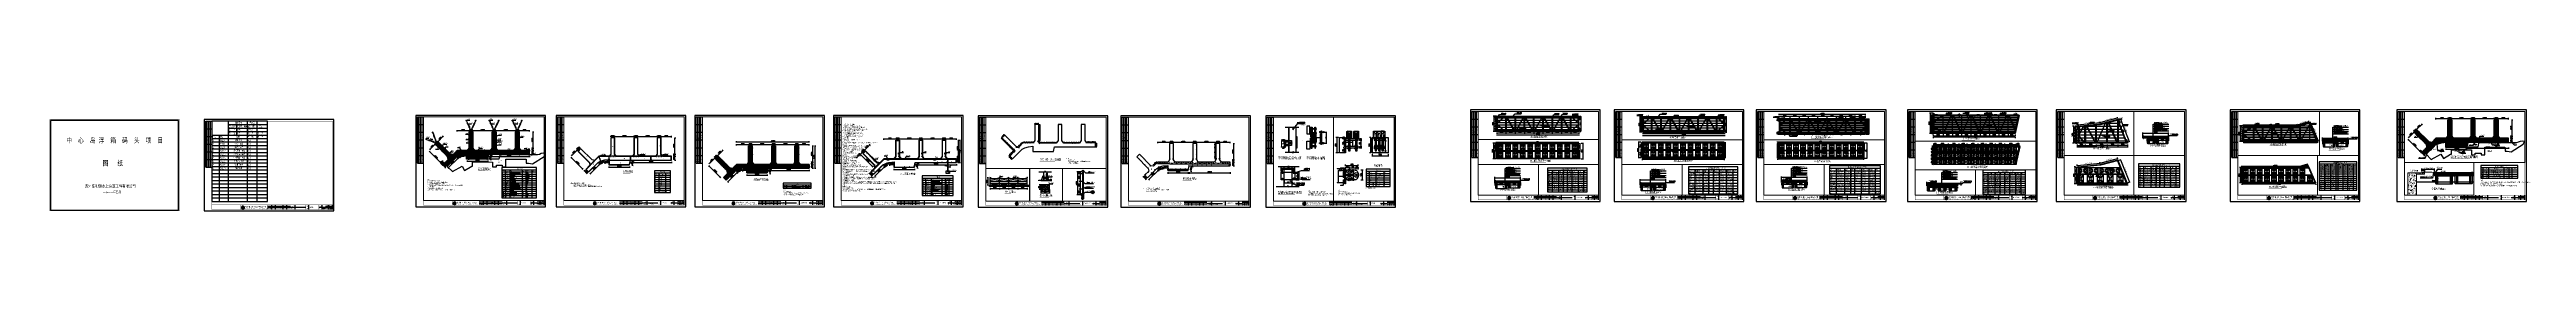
# Paper-space layout 'Layout1' of a CAD drawing. Extents: x -1185 to 6831, y -13 to 316.
# The model-space entities are those that its viewports show. They can reach past a viewport. Long polylines and large blocks are cut down to what shows.
import ezdxf
from ezdxf.enums import TextEntityAlignment as Align

# ---------------------------------------------------------------- set-up
doc = ezdxf.new("R2010")
doc.units = 0
doc.header["$LTSCALE"] = 10
doc.header["$MEASUREMENT"] = 0
for name, pattern in [('-6_350_HOLE$0$DASH', [0.35, 0.25, -0.1]), ('ACAD_ISO14W100', [24, 12, -3, 0, -3, 0, -3, 0, -3]), ('CENTER', [2, 1.25, -0.25, 0.25, -0.25]), ('HIDDEN', [0.375, 0.25, -0.125]), ('PHANTOM', [2.5, 1.25, -0.25, 0.25, -0.25, 0.25, -0.25])]:
    doc.linetypes.add(name, pattern=pattern)
for name, color, linetype in [('AECOM-园建', 2, 'Continuous'), ('BJ02', 2, 'Continuous'), ('CEN', 1, 'CENTER'), ('DIM_ELEV', 3, 'Continuous'), ('DIM_IDEN', 3, 'Continuous'), ('DIM_LEAD', 3, 'Continuous'), ('DIM_SYMB', 3, 'Continuous'), ('L-构造线', 6, 'Continuous'), ('PUB_DIM', 3, 'Continuous'), ('PUB_TAB', 7, 'Continuous'), ('PUB_TEXT', 7, 'Continuous'), ('STAIR', 2, 'Continuous'), ('SURFACE', 6, 'Continuous'), ('W- bollard系船栓', 4, 'Continuous'), ('W-_ANTICOLLISION防撞措施', 6, 'Continuous'), ('W-ALUMINUM_FRAME铝架', 30, 'Continuous'), ('W-FLOAT_BOWL浮筒', 253, 'Continuous'), ('W-MOUNTING固定方式', 5, 'Continuous'), ('W-PLASTIC_RAILINGS塑木栏杆', 6, 'Continuous'), ('W-REVETMENT驳岸', 251, 'Continuous'), ('W-STEEL_FRAME钢架', 3, 'Continuous'), ('W-STEEL_KEEL钢龙骨', 5, 'Continuous'), ('W-WOOD_FLOOR木地板', 30, 'Continuous'), ('WINDOW', 4, 'Continuous'), ('浮箱U槽', 5, 'Continuous'), ('粗实线', 3, 'Continuous'), ('结构', 1, 'Continuous'), ('螺栓', 146, 'Continuous'), ('钢', 172, 'Continuous')]:
    doc.layers.add(name, color=color, linetype=linetype)
for name, color, linetype, lineweight in [('护舷', 40, 'Continuous', 15), ('护角', 8, 'Continuous', 9), ('文字标注', 7, 'Continuous', 18), ('铝主梁170x129x4', 210, 'Continuous', 25)]:
    doc.layers.add(name, color=color, linetype=linetype, lineweight=lineweight)
doc.styles.add('-宋体', font='', dxfattribs={"width": 0.8})
doc.styles.add('_TCH_DIM', font='SIMPLEX', dxfattribs={"bigfont": 'GBCBIG'})
doc.styles.add('_TCH_DIM_T3', font='arial.ttf', dxfattribs={"width": 0.705882})
doc.styles.add('_TCH_LABEL', font='COMPLEX', dxfattribs={"bigfont": 'GBCBIG'})
doc.styles.add('_TCH_TAB', font='SIMPLEX', dxfattribs={"bigfont": 'GBCBIG'})
doc.styles.get("Standard").update_dxf_attribs({"font": 'gbenor.shx', "bigfont": 'gbcbig.shx'})
doc.styles.add('STANDARD_T3', font='simplex.shx', dxfattribs={"width": 0.7, "bigfont": 'gbcbig.shx'})
doc.styles.add('图框', font='')
doc.styles.add('黑体', font='simhei.ttf', dxfattribs={"width": 0.8})
doc.styles.get('-宋体').set_extended_font_data('SimSun')
doc.styles.get('图框').set_extended_font_data('SimSun')
doc.dimstyles.new('_TCH_ARCH&&40', dxfattribs={"dimtxt": 119, "dimasz": 40, "dimexe": 100, "dimexo": 120, "dimgap": 50.5, "dimtad": 1, "dimdec": 0, "dimrnd": 10, "dimzin": 0, "dimdsep": 46, "dimtxsty": '_TCH_DIM_T3', "dimblk": 'ARCHTICK', "dimcen": 0.09, "dimclrt": 7, "dimadec": 0, "dimazin": 2, "dimtfac": 1, "dimtdec": 0, "dimtix": 1, "dimtmove": 2, "dimatfit": 3, "dimfxl": 0, "dimtolj": 1, "dimtzin": 0, "dimarcsym": 0})
doc.dimstyles.new('_TCH_ARCH&&50', dxfattribs={"dimtxt": 148.75, "dimasz": 50, "dimexe": 125, "dimexo": 150, "dimgap": 63.125, "dimtad": 1, "dimdec": 0, "dimrnd": 10, "dimzin": 0, "dimdsep": 46, "dimtxsty": '_TCH_DIM_T3', "dimblk": 'ARCHTICK', "dimcen": 0.09, "dimclrt": 7, "dimadec": 0, "dimazin": 2, "dimtfac": 1, "dimtdec": 0, "dimtix": 1, "dimtmove": 2, "dimatfit": 3, "dimfxl": 0, "dimtolj": 1, "dimtzin": 0, "dimarcsym": 0})
doc.dimstyles.new('W&&1', dxfattribs={"dimtxt": 3.5, "dimasz": 1, "dimexe": 2.5, "dimexo": 3, "dimgap": 1, "dimtad": 1, "dimdec": 0, "dimzin": 0, "dimdsep": 46, "dimtxsty": 'STANDARD_T3', "dimcen": 0.09, "dimclrd": 1, "dimclre": 1, "dimclrt": 7, "dimazin": 2, "dimtfac": 1, "dimtdec": 0, "dimtix": 1, "dimtmove": 2, "dimatfit": 3, "dimfxl": 0, "dimtolj": 1, "dimtzin": 0, "dimarcsym": 0})
doc.dimstyles.new('W&&100', dxfattribs={"dimtxt": 350, "dimasz": 100, "dimexe": 250, "dimexo": 300, "dimgap": 100, "dimtad": 1, "dimdec": 0, "dimzin": 0, "dimdsep": 46, "dimtxsty": 'STANDARD_T3', "dimcen": 0.09, "dimclrd": 1, "dimclre": 1, "dimclrt": 7, "dimazin": 2, "dimtfac": 1, "dimtdec": 0, "dimtix": 1, "dimtmove": 2, "dimatfit": 3, "dimfxl": 0, "dimtolj": 1, "dimtzin": 0, "dimarcsym": 0})
doc.dimstyles.new('W&&20', dxfattribs={"dimtxt": 70, "dimasz": 20, "dimexe": 50, "dimexo": 60, "dimgap": 20, "dimtad": 1, "dimdec": 0, "dimzin": 0, "dimdsep": 46, "dimtxsty": 'STANDARD_T3', "dimcen": 0.09, "dimclrd": 1, "dimclre": 1, "dimclrt": 7, "dimazin": 2, "dimtfac": 1, "dimtdec": 0, "dimtix": 1, "dimtmove": 2, "dimatfit": 3, "dimfxl": 0, "dimtolj": 1, "dimtzin": 0, "dimarcsym": 0})
doc.dimstyles.new('W&&200', dxfattribs={"dimtxt": 700, "dimasz": 200, "dimexe": 500, "dimexo": 600, "dimgap": 200, "dimtad": 1, "dimdec": 0, "dimzin": 0, "dimdsep": 46, "dimtxsty": 'STANDARD_T3', "dimcen": 0.09, "dimclrd": 1, "dimclre": 1, "dimclrt": 7, "dimazin": 2, "dimtfac": 1, "dimtdec": 0, "dimtix": 1, "dimtmove": 2, "dimatfit": 3, "dimfxl": 0, "dimtolj": 1, "dimtzin": 0, "dimarcsym": 0})
doc.dimstyles.new('W&&30', dxfattribs={"dimtxt": 105, "dimasz": 30, "dimexe": 75, "dimexo": 90, "dimgap": 30, "dimtad": 1, "dimdec": 0, "dimzin": 0, "dimdsep": 46, "dimtxsty": 'STANDARD_T3', "dimcen": 0.09, "dimclrd": 1, "dimclre": 1, "dimclrt": 7, "dimazin": 2, "dimtfac": 1, "dimtdec": 0, "dimtix": 1, "dimtmove": 2, "dimatfit": 3, "dimfxl": 0, "dimtolj": 1, "dimtzin": 0, "dimarcsym": 0})
doc.dimstyles.new('W&&40', dxfattribs={"dimtxt": 140, "dimasz": 40, "dimexe": 100, "dimexo": 120, "dimgap": 40, "dimtad": 1, "dimdec": 0, "dimzin": 0, "dimdsep": 46, "dimtxsty": 'STANDARD_T3', "dimcen": 0.09, "dimclrd": 1, "dimclre": 1, "dimclrt": 7, "dimazin": 2, "dimtfac": 1, "dimtdec": 0, "dimtix": 1, "dimtmove": 2, "dimatfit": 3, "dimfxl": 0, "dimtolj": 1, "dimtzin": 0, "dimarcsym": 0})
doc.dimstyles.new('W&&5', dxfattribs={"dimtxt": 17.5, "dimasz": 5, "dimexe": 12.5, "dimexo": 15, "dimgap": 5, "dimtad": 1, "dimdec": 0, "dimzin": 0, "dimdsep": 46, "dimtxsty": 'STANDARD_T3', "dimcen": 0.09, "dimclrd": 1, "dimclre": 1, "dimclrt": 7, "dimazin": 2, "dimtfac": 1, "dimtdec": 0, "dimtix": 1, "dimtmove": 2, "dimatfit": 3, "dimfxl": 0, "dimtolj": 1, "dimtzin": 0, "dimarcsym": 0})
doc.dimstyles.new('W&&50', dxfattribs={"dimtxt": 175, "dimasz": 50, "dimexe": 125, "dimexo": 150, "dimgap": 50, "dimtad": 1, "dimdec": 0, "dimzin": 0, "dimdsep": 46, "dimtxsty": 'STANDARD_T3', "dimcen": 0.09, "dimclrd": 1, "dimclre": 1, "dimclrt": 7, "dimazin": 2, "dimtfac": 1, "dimtdec": 0, "dimtix": 1, "dimtmove": 2, "dimatfit": 3, "dimfxl": 0, "dimtolj": 1, "dimtzin": 0, "dimarcsym": 0})
pattern_1 = [(45, (-1508952.671, -3040424.544), (-5.612660076, 5.612660076), []), (135, (-1508952.671, -3040424.544), (-5.612660076, -5.612660076), [])]
pattern_2 = [(45, (-1508862.671, -3040424.544), (-5.612660076, 5.612660076), []), (135, (-1508862.671, -3040424.544), (-5.612660076, -5.612660076), [])]
pattern_3 = [(315, (-2455400.198, 1604377.926), (5.612660076, 5.612660076), []), (45, (-2455400.198, 1604377.926), (-5.612660076, 5.612660076), [])]
pattern_4 = [(315, (-2455400.198, 1604287.926), (5.612660076, 5.612660076), []), (45, (-2455400.198, 1604287.926), (-5.612660076, 5.612660076), [])]

# ---------------------------------------------------------------- blocks, each defined once
blk = doc.blocks.new('$TITLEBLK$00000095')
for p, q in [((-150, 20), (-150, 0)), ((-150, 20), (0, 20)), ((-150, 15), (-75, 15)), ((-150, 10), (-75, 10)), ((-150, 5), (-75, 5)), ((-125, 20), (-125, 0)), ((-100, 20), (-100, 0)), ((-75, 20), (-75, 0)), ((-75, 20), (-75, 0)), ((-75, 15), (0, 15)), ((-75, 10), (0, 10)), ((-75, 5), (0, 5)), ((-50, 20), (-50, 0)), ((-25, 20), (-25, 0)), ((0, 20), (0, 0))]:
    blk.add_line(p, q)
at = {"width": 0.8}
for s, p in [('建   筑', (-146.4, 15.6)), ('结   构', (-146.4, 10.9)), ('通   讯', (-146.4, 0.9)), ('电   气', (-146.4, 5.6)), ('给 排 水', (-71, 10.9)), ('暖  通', (-70.3, 15.7)), ('工   艺', (-70.3, 6.1)), ('自   控', (-70.3, 1.2))]:
    blk.add_text(s, height=3.51, dxfattribs=at).set_placement(p)
blk = doc.blocks.new('TK')
blk.add_lwpolyline([(0, 0), (420, 0), (420, 297), (0, 297)], close=True)
at = {"const_width": 1}
blk.add_lwpolyline([(25, 5), (415, 5), (415, 292), (25, 292)], close=True, dxfattribs=at)
at = {"const_width": 0.8}
blk.add_lwpolyline([(415, 20), (25, 20)], dxfattribs=at)
at = {"rotation": 90}
blk.add_blockref('$TITLEBLK$00000095', (25, 292), dxfattribs=at)
blk = doc.blocks.new('$TITLEBLK$00000187')
h = blk.add_hatch(color=140)
h.dxf.hatch_style = 1
h.paths.add_polyline_path([(-294.3, 4.5, 0.294083), (-290.9, 4.5, -0.363756), (-285, 4, 1.450144)])
h.paths.add_polyline_path([(-289.5, 10.8), (-286.2, 5.1, 0.101723), (-288.2, 5.6), (-289.8, 8.7), (-292.5, 4.3, -0.081837), (-293.6, 4.4)], flags=16)
h = blk.add_hatch(color=174)
h.paths.add_polyline_path([(-285.1, 3.8, 0.296692), (-289.1, 4.3, -0.04264), (-291.3, 3.4, -0.209747), (-293.9, 3.6, 0.179915), (-291.3, 1.3, 0.169783), (-289.3, 2, -0.05744), (-287.7, 2.7, -0.214092), (-285.8, 2.7, 0.064571)])
h.paths.add_polyline_path([(-288.7, 3, -0.084014), (-290.9, 2.1, -0.271733), (-293, 2.6, 0.071966), (-291.6, 2.6, 0.098278), (-289.8, 3.2, -0.072406), (-288.5, 3.9, -0.088156), (-287, 4.1, -0.181988), (-285.6, 3.5, 0.206106)], flags=16)
blk.add_hatch(color=174).paths.add_polyline_path([(-286.1, 2.4, 0.189728), (-288.2, 1.8, -0.126537), (-290.5, 1.1, 0.245013)])
for p, q in [((-136, 10), (-210, 10)), ((-136, 5), (-210, 5)), ((-196, 0), (-196, 15)), ((-184.5, 0), (-184.5, 15)), ((-159, 0), (-159, 15)), ((-147.5, 0), (-147.5, 15)), ((-136, 7.5), (-86, 7.5)), ((-120, 0), (-120, 15)), ((-76, 0), (-76, 15)), ((-44, 7.5), (-22, 7.5)), ((-33, 0), (-33, 15)), ((0, 10), (-22, 10)), ((0, 5), (-22, 5)), ((-13, 0), (-13, 15)), ((0, 0), (0, 15))]:
    blk.add_line(p, q)
for points, const_width in [([(-297.5, 0), (-297.5, 15), (0, 15)], 0.8), ([(-210, 0), (-210, 15)], 0.5), ([(-173, 0), (-173, 15)], 0.5), ([(-136, 0), (-136, 15)], 0.5), ([(-86, 0), (-86, 15)], 0.5), ([(-44, 0), (-44, 15)], 0.5), ([(-22, 0), (-22, 15)], 0.5)]:
    blk.add_lwpolyline(points, dxfattribs=dict(const_width=const_width))
for points in [[(-294.3, 4.5, 0.294083), (-290.9, 4.5, -0.363756), (-285, 4, 1.450144)], [(-293.6, 4.4), (-289.5, 10.8), (-286.2, 5.1, 0.101723), (-288.2, 5.6), (-289.8, 8.7), (-292.5, 4.3, -0.081837)]]:
    blk.add_lwpolyline(points, format="xyb", close=True)
for points in [[(-293.9, 3.6, 0.209747), (-291.3, 3.4, 0.04264), (-289.1, 4.3, -0.296692), (-285.1, 3.8)], [(-293, 2.6, 0.071966), (-291.6, 2.6, 0.098278), (-289.8, 3.2, -0.072406), (-288.5, 3.9, -0.088156), (-287, 4.1, -0.181988), (-285.6, 3.5, 0.206106), (-288.7, 3, -0.084014), (-290.9, 2.1, -0.271733), (-293, 2.6)], [(-291.3, 1.3, 0.169783), (-289.3, 2, -0.05744), (-287.7, 2.7, -0.214092), (-285.8, 2.7, -0.214092)], [(-290.5, 1.1, 0.126537), (-288.2, 1.8, -0.189728), (-286.1, 2.4, -0.189728)]]:
    blk.add_lwpolyline(points, format="xyb")
for start, end in [(208.47056, 249.26757), (258.57514, 313.64322), (318.83836, 333.61646)]:
    blk.add_arc((-289.5, 6), 5, start, end)
at = {"style": '图框'}
for s, height, width, p in [('SuZhou Bethlehem Water Facilities Engineering Co.,Ltd ', 2.5, 0.75, (-282.1, 1.6)), ('苏州伯利恒水上设施工程有限公司', 4, 0.8, (-282.1, 6.6)), ('项目负责人', 2, 0.8, (-208.5, 1.4)), ('审    定', 2, 0.8, (-207.5, 11.3)), ('审    核', 2, 0.8, (-207.6, 6.5)), ('设计负责人', 2, 0.8, (-171.6, 6.5)), ('校    对', 2, 0.8, (-170.4, 11.3)), ('设 计 人', 2, 0.8, (-170.3, 1.4)), ('工程名称', 2, 0.8, (-132.8, 9.9)), ('项目名称', 2, 0.8, (-132.8, 2.4)), ('名称', 2, 0.8, (-83.3, 2.5)), ('图纸', 2, 0.8, (-83.3, 9.5)), ('工程编号', 2, 0.8, (-42.8, 10.1)), ('图   号', 2, 0.8, (-42.5, 2.6)), ('比 例', 2, 0.8, (-20.3, 1.4)), ('阶 段', 2, 0.8, (-20.1, 11.3)), ('日 期', 2, 0.8, (-20.3, 6.5))]:
    blk.add_text(s, height=height, dxfattribs=dict(at, width=width)).set_placement(p)
for tag, p in [('项目负责人', (-195.7, 1.1)), ('审定人', (-193.7, 10.9)), ('审核人', (-193.7, 6)), ('设计负责人', (-158.6, 6.2)), ('设计人', (-156.5, 1.2)), ('校对', (-155.5, 10.9))]:
    blk.add_attdef(tag, p, '', height=3)
for tag, p, height, style, width in [('工程名称', (-115.7, 9.5), 3, '-宋体', 0.8), ('图名', (-73.7, 6.2), 3, '-宋体', 0.8), ('图号', (-31.4, 2.5), 3, '_TCH_DIM', 0.7), ('阶段', (-13, 10.8), 2.5, '黑体', 0.8), ('比例', (-13, 1.1), 2.5, '黑体', 0.8), ('日期', (-13, 5.8), 2.5, '黑体', 0.8)]:
    blk.add_attdef(tag, p, '', height=height, dxfattribs=dict(style=style, width=width))
blk = doc.blocks.new('01')
h = blk.add_hatch()
h.set_pattern_fill('HOUND', color=77, scale=5)
h.set_pattern_definition([(0, (0, 0), (31.75, 7.9375), [127, -63.5]), (90, (0, 0), (-7.9375, -31.75), [127, -63.5])])
h.paths.add_polyline_path([(50227, 12928), (50227, 12728), (50427, 12728), (50427, 12928)])
h.paths.add_polyline_path([(50382, 12893, -1), (50402, 12893, -1)], flags=16)
h.paths.add_polyline_path([(50252, 12893, -1), (50272, 12893, -1)], flags=16)
h.paths.add_polyline_path([(50402, 12763, -1), (50382, 12763, -1)], flags=16)
h.paths.add_polyline_path([(50272, 12763, -1), (50252, 12763, -1)], flags=16)
at = {"color": 251}
blk.add_lwpolyline([(50227, 12928), (50427, 12928), (50427, 12728), (50227, 12728)], close=True, dxfattribs=at)
at = {"color": 6}
for centre in [(50262, 12893), (50392, 12893), (50262, 12763), (50392, 12763)]:
    blk.add_circle(centre, 10, dxfattribs=at)
blk = doc.blocks.new('*D878')
at = {"layer": 'Defpoints', "color": 0, "transparency": 16777216}
for p in [(119850, -515782), (120019, -515782), (120019, -516162)]:
    blk.add_point(p, dxfattribs=at)
at = {"layer": 'W-STEEL_FRAME钢架', "color": 1, "lineweight": -2, "transparency": 16777216}
for p, q in [((119929, -515782), (119775, -515782)), ((119850, -516132), (119850, -515812)), ((119929, -516162), (119775, -516162))]:
    blk.add_line(p, q, dxfattribs=at)
at = {"layer": 'W-STEEL_FRAME钢架', "color": 1, "transparency": 16777216}
for points in [[(119845, -515812), (119855, -515812), (119850, -515782)], [(119845, -516132), (119855, -516132), (119850, -516162)]]:
    blk.add_solid(points, dxfattribs=at)
at = {"layer": 'W-STEEL_FRAME钢架', "color": 7, "transparency": 16777216, "insert": (119767, -515972), "char_height": 105, "attachment_point": 5, "rotation": 90, "style": 'STANDARD_T3'}
blk.add_mtext('\\A1;380', dxfattribs=at)
blk = doc.blocks.new('*D900')
at = {"layer": 'Defpoints', "color": 0, "transparency": 16777216}
for p in [(120019, -515482), (119506, -517982), (120019, -517982)]:
    blk.add_point(p, dxfattribs=at)
at = {"layer": 'L-构造线', "color": 1, "lineweight": -2, "transparency": 16777216}
for p, q in [((119869, -515482), (119381, -515482)), ((119506, -515532), (119506, -517932)), ((119869, -517982), (119381, -517982))]:
    blk.add_line(p, q, dxfattribs=at)
at = {"layer": 'L-构造线', "color": 1, "transparency": 16777216}
for points in [[(119498, -515532), (119514, -515532), (119506, -515482)], [(119498, -517932), (119514, -517932), (119506, -517982)]]:
    blk.add_solid(points, dxfattribs=at)
at = {"layer": 'L-构造线', "color": 7, "transparency": 16777216, "insert": (119369, -516732), "char_height": 175, "attachment_point": 5, "rotation": 90, "style": 'STANDARD_T3'}
blk.add_mtext('\\A1;2500', dxfattribs=at)
blk = doc.blocks.new('*D879')
at = {"layer": 'Defpoints', "color": 0, "transparency": 16777216}
for p in [(120019, -516162), (119850, -516542), (120024, -516542)]:
    blk.add_point(p, dxfattribs=at)
at = {"layer": 'W-STEEL_FRAME钢架', "color": 1, "lineweight": -2, "transparency": 16777216}
for p, q in [((119929, -516162), (119775, -516162)), ((119850, -516192), (119850, -516512)), ((119934, -516542), (119775, -516542))]:
    blk.add_line(p, q, dxfattribs=at)
at = {"layer": 'W-STEEL_FRAME钢架', "color": 1, "transparency": 16777216}
for points in [[(119845, -516192), (119855, -516192), (119850, -516162)], [(119845, -516512), (119855, -516512), (119850, -516542)]]:
    blk.add_solid(points, dxfattribs=at)
at = {"layer": 'W-STEEL_FRAME钢架', "color": 7, "transparency": 16777216, "insert": (119767, -516352), "char_height": 105, "attachment_point": 5, "rotation": 90, "style": 'STANDARD_T3'}
blk.add_mtext('\\A1;380', dxfattribs=at)
blk = doc.blocks.new('*D880')
at = {"layer": 'Defpoints', "color": 0, "transparency": 16777216}
for p in [(120024, -516542), (119850, -516922), (120019, -516922)]:
    blk.add_point(p, dxfattribs=at)
at = {"layer": 'W-STEEL_FRAME钢架', "color": 1, "lineweight": -2, "transparency": 16777216}
for p, q in [((119934, -516542), (119775, -516542)), ((119850, -516572), (119850, -516892)), ((119929, -516922), (119775, -516922))]:
    blk.add_line(p, q, dxfattribs=at)
at = {"layer": 'W-STEEL_FRAME钢架', "color": 1, "transparency": 16777216}
for points in [[(119845, -516572), (119855, -516572), (119850, -516542)], [(119845, -516892), (119855, -516892), (119850, -516922)]]:
    blk.add_solid(points, dxfattribs=at)
at = {"layer": 'W-STEEL_FRAME钢架', "color": 7, "transparency": 16777216, "insert": (119767, -516732), "char_height": 105, "attachment_point": 5, "rotation": 90, "style": 'STANDARD_T3'}
blk.add_mtext('\\A1;380', dxfattribs=at)
blk = doc.blocks.new('*D881')
at = {"layer": 'Defpoints', "color": 0, "transparency": 16777216}
for p in [(120019, -516922), (119850, -517302), (120019, -517302)]:
    blk.add_point(p, dxfattribs=at)
at = {"layer": 'W-STEEL_FRAME钢架', "color": 1, "lineweight": -2, "transparency": 16777216}
for p, q in [((119929, -516922), (119775, -516922)), ((119850, -516952), (119850, -517272)), ((119929, -517302), (119775, -517302))]:
    blk.add_line(p, q, dxfattribs=at)
at = {"layer": 'W-STEEL_FRAME钢架', "color": 1, "transparency": 16777216}
for points in [[(119845, -516952), (119855, -516952), (119850, -516922)], [(119845, -517272), (119855, -517272), (119850, -517302)]]:
    blk.add_solid(points, dxfattribs=at)
at = {"layer": 'W-STEEL_FRAME钢架', "color": 7, "transparency": 16777216, "insert": (119767, -517112), "char_height": 105, "attachment_point": 5, "rotation": 90, "style": 'STANDARD_T3'}
blk.add_mtext('\\A1;380', dxfattribs=at)
blk = doc.blocks.new('*D882')
at = {"layer": 'Defpoints', "color": 0, "transparency": 16777216}
for p in [(120019, -517302), (119850, -517682), (120019, -517682)]:
    blk.add_point(p, dxfattribs=at)
at = {"layer": 'W-STEEL_FRAME钢架', "color": 1, "lineweight": -2, "transparency": 16777216}
for p, q in [((119929, -517302), (119775, -517302)), ((119850, -517332), (119850, -517652)), ((119929, -517682), (119775, -517682))]:
    blk.add_line(p, q, dxfattribs=at)
at = {"layer": 'W-STEEL_FRAME钢架', "color": 1, "transparency": 16777216}
for points in [[(119845, -517332), (119855, -517332), (119850, -517302)], [(119845, -517652), (119855, -517652), (119850, -517682)]]:
    blk.add_solid(points, dxfattribs=at)
at = {"layer": 'W-STEEL_FRAME钢架', "color": 7, "transparency": 16777216, "insert": (119767, -517492), "char_height": 105, "attachment_point": 5, "rotation": 90, "style": 'STANDARD_T3'}
blk.add_mtext('\\A1;380', dxfattribs=at)
blk = doc.blocks.new('*D883')
at = {"layer": 'Defpoints', "color": 0, "transparency": 16777216}
for p in [(120019, -517682), (119850, -517982), (120019, -517982)]:
    blk.add_point(p, dxfattribs=at)
at = {"layer": 'W-STEEL_FRAME钢架', "color": 1, "lineweight": -2, "transparency": 16777216}
for p, q in [((119929, -517682), (119775, -517682)), ((119850, -517712), (119850, -517952)), ((119929, -517982), (119775, -517982))]:
    blk.add_line(p, q, dxfattribs=at)
at = {"layer": 'W-STEEL_FRAME钢架', "color": 1, "transparency": 16777216}
for points in [[(119845, -517712), (119855, -517712), (119850, -517682)], [(119845, -517952), (119855, -517952), (119850, -517982)]]:
    blk.add_solid(points, dxfattribs=at)
at = {"layer": 'W-STEEL_FRAME钢架', "color": 7, "transparency": 16777216, "insert": (119767, -517832), "char_height": 105, "attachment_point": 5, "rotation": 90, "style": 'STANDARD_T3'}
blk.add_mtext('\\A1;300', dxfattribs=at)
blk = doc.blocks.new('*D884')
at = {"layer": 'Defpoints', "color": 0, "transparency": 16777216}
for p in [(119850, -515482), (120019, -515482), (120019, -515782)]:
    blk.add_point(p, dxfattribs=at)
at = {"layer": 'W-STEEL_FRAME钢架', "color": 1, "lineweight": -2, "transparency": 16777216}
for p, q in [((119929, -515482), (119775, -515482)), ((119850, -515752), (119850, -515512)), ((119929, -515782), (119775, -515782))]:
    blk.add_line(p, q, dxfattribs=at)
at = {"layer": 'W-STEEL_FRAME钢架', "color": 1, "transparency": 16777216}
for points in [[(119845, -515512), (119855, -515512), (119850, -515482)], [(119845, -515752), (119855, -515752), (119850, -515782)]]:
    blk.add_solid(points, dxfattribs=at)
at = {"layer": 'W-STEEL_FRAME钢架', "color": 7, "transparency": 16777216, "insert": (119767, -515632), "char_height": 105, "attachment_point": 5, "rotation": 90, "style": 'STANDARD_T3'}
blk.add_mtext('\\A1;300', dxfattribs=at)
blk = doc.blocks.new('*D901')
at = {"layer": 'Defpoints', "color": 0, "transparency": 16777216}
for p in [(119194, -580195), (125679, -580195), (125679, -580645)]:
    blk.add_point(p, dxfattribs=at)
at = {"layer": 'W-STEEL_FRAME钢架', "color": 1, "lineweight": -2, "transparency": 16777216}
for p, q in [((119194, -580545), (119194, -580745)), ((119234, -580645), (125639, -580645)), ((125679, -580545), (125679, -580745))]:
    blk.add_line(p, q, dxfattribs=at)
at = {"layer": 'W-STEEL_FRAME钢架', "color": 1, "transparency": 16777216}
for points in [[(119234, -580638), (119234, -580652), (119194, -580645)], [(125639, -580638), (125639, -580652), (125679, -580645)]]:
    blk.add_solid(points, dxfattribs=at)
at = {"layer": 'W-STEEL_FRAME钢架', "color": 7, "transparency": 16777216, "insert": (122436, -580535), "char_height": 140, "attachment_point": 5, "style": 'STANDARD_T3'}
blk.add_mtext('\\A1;6485', dxfattribs=at)
blk = doc.blocks.new('*D885')
at = {"layer": 'Defpoints', "color": 0, "transparency": 16777216}
for p in [(119024, -577995), (119194, -577995), (119194, -578375)]:
    blk.add_point(p, dxfattribs=at)
at = {"layer": 'W-STEEL_FRAME钢架', "color": 1, "lineweight": -2, "transparency": 16777216}
for p, q in [((119074, -577995), (118924, -577995)), ((119024, -578335), (119024, -578035)), ((119074, -578375), (118924, -578375))]:
    blk.add_line(p, q, dxfattribs=at)
at = {"layer": 'W-STEEL_FRAME钢架', "color": 1, "transparency": 16777216}
for points in [[(119018, -578035), (119031, -578035), (119024, -577995)], [(119018, -578335), (119031, -578335), (119024, -578375)]]:
    blk.add_solid(points, dxfattribs=at)
at = {"layer": 'W-STEEL_FRAME钢架', "color": 7, "transparency": 16777216, "insert": (118914, -578185), "char_height": 140, "attachment_point": 5, "rotation": 90, "style": 'STANDARD_T3'}
blk.add_mtext('\\A1;380', dxfattribs=at)
blk = doc.blocks.new('*D902')
at = {"layer": 'Defpoints', "color": 0, "transparency": 16777216}
for p in [(119194, -577990), (118681, -580195), (119194, -580195)]:
    blk.add_point(p, dxfattribs=at)
at = {"layer": 'W-STEEL_FRAME钢架', "color": 1, "lineweight": -2, "transparency": 16777216}
for p, q in [((118781, -577990), (118581, -577990)), ((118681, -578030), (118681, -580155)), ((118781, -580195), (118581, -580195))]:
    blk.add_line(p, q, dxfattribs=at)
at = {"layer": 'W-STEEL_FRAME钢架', "color": 1, "transparency": 16777216}
for points in [[(118674, -578030), (118687, -578030), (118681, -577990)], [(118674, -580155), (118687, -580155), (118681, -580195)]]:
    blk.add_solid(points, dxfattribs=at)
at = {"layer": 'W-STEEL_FRAME钢架', "color": 7, "transparency": 16777216, "insert": (118571, -579092), "char_height": 140, "attachment_point": 5, "rotation": 90, "style": 'STANDARD_T3'}
blk.add_mtext('\\A1;2205', dxfattribs=at)
blk = doc.blocks.new('*D865')
at = {"layer": 'Defpoints', "color": 0, "transparency": 16777216}
for p in [(119194, -578375), (119024, -578755), (119199, -578755)]:
    blk.add_point(p, dxfattribs=at)
at = {"layer": 'W-STEEL_FRAME钢架', "color": 1, "lineweight": -2, "transparency": 16777216}
for p, q in [((119074, -578375), (118924, -578375)), ((119024, -578415), (119024, -578715)), ((119079, -578755), (118924, -578755))]:
    blk.add_line(p, q, dxfattribs=at)
at = {"layer": 'W-STEEL_FRAME钢架', "color": 1, "transparency": 16777216}
for points in [[(119018, -578415), (119031, -578415), (119024, -578375)], [(119018, -578715), (119031, -578715), (119024, -578755)]]:
    blk.add_solid(points, dxfattribs=at)
at = {"layer": 'W-STEEL_FRAME钢架', "color": 7, "transparency": 16777216, "insert": (118914, -578565), "char_height": 140, "attachment_point": 5, "rotation": 90, "style": 'STANDARD_T3'}
blk.add_mtext('\\A1;380', dxfattribs=at)
blk = doc.blocks.new('*D866')
at = {"layer": 'Defpoints', "color": 0, "transparency": 16777216}
for p in [(119199, -578755), (119024, -579135), (119194, -579135)]:
    blk.add_point(p, dxfattribs=at)
at = {"layer": 'W-STEEL_FRAME钢架', "color": 1, "lineweight": -2, "transparency": 16777216}
for p, q in [((119079, -578755), (118924, -578755)), ((119024, -578795), (119024, -579095)), ((119074, -579135), (118924, -579135))]:
    blk.add_line(p, q, dxfattribs=at)
at = {"layer": 'W-STEEL_FRAME钢架', "color": 1, "transparency": 16777216}
for points in [[(119018, -578795), (119031, -578795), (119024, -578755)], [(119018, -579095), (119031, -579095), (119024, -579135)]]:
    blk.add_solid(points, dxfattribs=at)
at = {"layer": 'W-STEEL_FRAME钢架', "color": 7, "transparency": 16777216, "insert": (118914, -578945), "char_height": 140, "attachment_point": 5, "rotation": 90, "style": 'STANDARD_T3'}
blk.add_mtext('\\A1;380', dxfattribs=at)
blk = doc.blocks.new('*D867')
at = {"layer": 'Defpoints', "color": 0, "transparency": 16777216}
for p in [(119194, -579135), (119024, -579515), (119194, -579515)]:
    blk.add_point(p, dxfattribs=at)
at = {"layer": 'W-STEEL_FRAME钢架', "color": 1, "lineweight": -2, "transparency": 16777216}
for p, q in [((119074, -579135), (118924, -579135)), ((119024, -579175), (119024, -579475)), ((119074, -579515), (118924, -579515))]:
    blk.add_line(p, q, dxfattribs=at)
at = {"layer": 'W-STEEL_FRAME钢架', "color": 1, "transparency": 16777216}
for points in [[(119018, -579175), (119031, -579175), (119024, -579135)], [(119018, -579475), (119031, -579475), (119024, -579515)]]:
    blk.add_solid(points, dxfattribs=at)
at = {"layer": 'W-STEEL_FRAME钢架', "color": 7, "transparency": 16777216, "insert": (118914, -579325), "char_height": 140, "attachment_point": 5, "rotation": 90, "style": 'STANDARD_T3'}
blk.add_mtext('\\A1;380', dxfattribs=at)
blk = doc.blocks.new('*D868')
at = {"layer": 'Defpoints', "color": 0, "transparency": 16777216}
for p in [(119194, -579515), (119024, -579895), (119194, -579895)]:
    blk.add_point(p, dxfattribs=at)
at = {"layer": 'W-STEEL_FRAME钢架', "color": 1, "lineweight": -2, "transparency": 16777216}
for p, q in [((119074, -579515), (118924, -579515)), ((119024, -579555), (119024, -579855)), ((119074, -579895), (118924, -579895))]:
    blk.add_line(p, q, dxfattribs=at)
at = {"layer": 'W-STEEL_FRAME钢架', "color": 1, "transparency": 16777216}
for points in [[(119018, -579555), (119031, -579555), (119024, -579515)], [(119018, -579855), (119031, -579855), (119024, -579895)]]:
    blk.add_solid(points, dxfattribs=at)
at = {"layer": 'W-STEEL_FRAME钢架', "color": 7, "transparency": 16777216, "insert": (118914, -579705), "char_height": 140, "attachment_point": 5, "rotation": 90, "style": 'STANDARD_T3'}
blk.add_mtext('\\A1;380', dxfattribs=at)
blk = doc.blocks.new('*D869')
at = {"layer": 'Defpoints', "color": 0, "transparency": 16777216}
for p in [(119194, -579895), (119024, -580195), (119194, -580195)]:
    blk.add_point(p, dxfattribs=at)
at = {"layer": 'W-STEEL_FRAME钢架', "color": 1, "lineweight": -2, "transparency": 16777216}
for p, q in [((119074, -579895), (118924, -579895)), ((119024, -579855), (119024, -579815)), ((119024, -579895), (119024, -580195)), ((119074, -580195), (118924, -580195)), ((119024, -580235), (119024, -580275))]:
    blk.add_line(p, q, dxfattribs=at)
at = {"layer": 'W-STEEL_FRAME钢架', "color": 1, "transparency": 16777216}
for points in [[(119018, -579855), (119031, -579855), (119024, -579895)], [(119018, -580235), (119031, -580235), (119024, -580195)]]:
    blk.add_solid(points, dxfattribs=at)
at = {"layer": 'W-STEEL_FRAME钢架', "color": 7, "transparency": 16777216, "insert": (118914, -580045), "char_height": 140, "attachment_point": 5, "rotation": 90, "style": 'STANDARD_T3'}
blk.add_mtext('\\A1;300', dxfattribs=at)
blk = doc.blocks.new('*D870')
at = {"layer": 'Defpoints', "color": 0, "transparency": 16777216}
for p in [(120285, -530994), (120115, -531374), (120285, -531374)]:
    blk.add_point(p, dxfattribs=at)
at = {"layer": 'W-STEEL_FRAME钢架', "color": 1, "lineweight": -2, "transparency": 16777216}
for p, q in [((120195, -530994), (120040, -530994)), ((120115, -531024), (120115, -531344)), ((120195, -531374), (120040, -531374))]:
    blk.add_line(p, q, dxfattribs=at)
at = {"layer": 'W-STEEL_FRAME钢架', "color": 1, "transparency": 16777216}
for points in [[(120110, -531024), (120120, -531024), (120115, -530994)], [(120110, -531344), (120120, -531344), (120115, -531374)]]:
    blk.add_solid(points, dxfattribs=at)
at = {"layer": 'W-STEEL_FRAME钢架', "color": 7, "transparency": 16777216, "insert": (120033, -531184), "char_height": 105, "attachment_point": 5, "rotation": 90, "style": 'STANDARD_T3'}
blk.add_mtext('\\A1;380', dxfattribs=at)
blk = doc.blocks.new('*D899')
at = {"layer": 'Defpoints', "color": 0, "transparency": 16777216}
for p in [(119880, -529174), (120285, -529174), (120285, -531674)]:
    blk.add_point(p, dxfattribs=at)
at = {"layer": 'L-构造线', "color": 1, "lineweight": -2, "transparency": 16777216}
for p, q in [((120135, -529174), (119755, -529174)), ((119880, -531624), (119880, -529224)), ((120135, -531674), (119755, -531674))]:
    blk.add_line(p, q, dxfattribs=at)
at = {"layer": 'L-构造线', "color": 1, "transparency": 16777216}
for points in [[(119871, -529224), (119888, -529224), (119880, -529174)], [(119871, -531624), (119888, -531624), (119880, -531674)]]:
    blk.add_solid(points, dxfattribs=at)
at = {"layer": 'L-构造线', "color": 7, "transparency": 16777216, "insert": (119742, -530424), "char_height": 175, "attachment_point": 5, "rotation": 90, "style": 'STANDARD_T3'}
blk.add_mtext('\\A1;2500', dxfattribs=at)
blk = doc.blocks.new('*D871')
at = {"layer": 'Defpoints', "color": 0, "transparency": 16777216}
for p in [(120115, -530614), (120290, -530614), (120285, -530994)]:
    blk.add_point(p, dxfattribs=at)
at = {"layer": 'W-STEEL_FRAME钢架', "color": 1, "lineweight": -2, "transparency": 16777216}
for p, q in [((120200, -530614), (120040, -530614)), ((120115, -530964), (120115, -530644)), ((120195, -530994), (120040, -530994))]:
    blk.add_line(p, q, dxfattribs=at)
at = {"layer": 'W-STEEL_FRAME钢架', "color": 1, "transparency": 16777216}
for points in [[(120110, -530644), (120120, -530644), (120115, -530614)], [(120110, -530964), (120120, -530964), (120115, -530994)]]:
    blk.add_solid(points, dxfattribs=at)
at = {"layer": 'W-STEEL_FRAME钢架', "color": 7, "transparency": 16777216, "insert": (120033, -530804), "char_height": 105, "attachment_point": 5, "rotation": 90, "style": 'STANDARD_T3'}
blk.add_mtext('\\A1;380', dxfattribs=at)
blk = doc.blocks.new('*D872')
at = {"layer": 'Defpoints', "color": 0, "transparency": 16777216}
for p in [(120115, -530234), (120285, -530234), (120290, -530614)]:
    blk.add_point(p, dxfattribs=at)
at = {"layer": 'W-STEEL_FRAME钢架', "color": 1, "lineweight": -2, "transparency": 16777216}
for p, q in [((120195, -530234), (120040, -530234)), ((120115, -530584), (120115, -530264)), ((120200, -530614), (120040, -530614))]:
    blk.add_line(p, q, dxfattribs=at)
at = {"layer": 'W-STEEL_FRAME钢架', "color": 1, "transparency": 16777216}
for points in [[(120110, -530264), (120120, -530264), (120115, -530234)], [(120110, -530584), (120120, -530584), (120115, -530614)]]:
    blk.add_solid(points, dxfattribs=at)
at = {"layer": 'W-STEEL_FRAME钢架', "color": 7, "transparency": 16777216, "insert": (120033, -530424), "char_height": 105, "attachment_point": 5, "rotation": 90, "style": 'STANDARD_T3'}
blk.add_mtext('\\A1;380', dxfattribs=at)
blk = doc.blocks.new('*D873')
at = {"layer": 'Defpoints', "color": 0, "transparency": 16777216}
for p in [(120115, -529854), (120285, -529854), (120285, -530234)]:
    blk.add_point(p, dxfattribs=at)
at = {"layer": 'W-STEEL_FRAME钢架', "color": 1, "lineweight": -2, "transparency": 16777216}
for p, q in [((120195, -529854), (120040, -529854)), ((120115, -530204), (120115, -529884)), ((120195, -530234), (120040, -530234))]:
    blk.add_line(p, q, dxfattribs=at)
at = {"layer": 'W-STEEL_FRAME钢架', "color": 1, "transparency": 16777216}
for points in [[(120110, -529884), (120120, -529884), (120115, -529854)], [(120110, -530204), (120120, -530204), (120115, -530234)]]:
    blk.add_solid(points, dxfattribs=at)
at = {"layer": 'W-STEEL_FRAME钢架', "color": 7, "transparency": 16777216, "insert": (120033, -530044), "char_height": 105, "attachment_point": 5, "rotation": 90, "style": 'STANDARD_T3'}
blk.add_mtext('\\A1;380', dxfattribs=at)
blk = doc.blocks.new('*D874')
at = {"layer": 'Defpoints', "color": 0, "transparency": 16777216}
for p in [(120115, -529474), (120285, -529474), (120285, -529854)]:
    blk.add_point(p, dxfattribs=at)
at = {"layer": 'W-STEEL_FRAME钢架', "color": 1, "lineweight": -2, "transparency": 16777216}
for p, q in [((120195, -529474), (120040, -529474)), ((120115, -529824), (120115, -529504)), ((120195, -529854), (120040, -529854))]:
    blk.add_line(p, q, dxfattribs=at)
at = {"layer": 'W-STEEL_FRAME钢架', "color": 1, "transparency": 16777216}
for points in [[(120110, -529504), (120120, -529504), (120115, -529474)], [(120110, -529824), (120120, -529824), (120115, -529854)]]:
    blk.add_solid(points, dxfattribs=at)
at = {"layer": 'W-STEEL_FRAME钢架', "color": 7, "transparency": 16777216, "insert": (120033, -529664), "char_height": 105, "attachment_point": 5, "rotation": 90, "style": 'STANDARD_T3'}
blk.add_mtext('\\A1;380', dxfattribs=at)
blk = doc.blocks.new('*D875')
at = {"layer": 'Defpoints', "color": 0, "transparency": 16777216}
for p in [(120115, -529174), (120285, -529174), (120285, -529474)]:
    blk.add_point(p, dxfattribs=at)
at = {"layer": 'W-STEEL_FRAME钢架', "color": 1, "lineweight": -2, "transparency": 16777216}
for p, q in [((120195, -529174), (120040, -529174)), ((120115, -529444), (120115, -529204)), ((120195, -529474), (120040, -529474))]:
    blk.add_line(p, q, dxfattribs=at)
at = {"layer": 'W-STEEL_FRAME钢架', "color": 1, "transparency": 16777216}
for points in [[(120110, -529204), (120120, -529204), (120115, -529174)], [(120110, -529444), (120120, -529444), (120115, -529474)]]:
    blk.add_solid(points, dxfattribs=at)
at = {"layer": 'W-STEEL_FRAME钢架', "color": 7, "transparency": 16777216, "insert": (120033, -529324), "char_height": 105, "attachment_point": 5, "rotation": 90, "style": 'STANDARD_T3'}
blk.add_mtext('\\A1;300', dxfattribs=at)
blk = doc.blocks.new('*D876')
at = {"layer": 'Defpoints', "color": 0, "transparency": 16777216}
for p in [(120285, -531374), (120115, -531674), (120285, -531674)]:
    blk.add_point(p, dxfattribs=at)
at = {"layer": 'W-STEEL_FRAME钢架', "color": 1, "lineweight": -2, "transparency": 16777216}
for p, q in [((120195, -531374), (120040, -531374)), ((120115, -531404), (120115, -531644)), ((120195, -531674), (120040, -531674))]:
    blk.add_line(p, q, dxfattribs=at)
at = {"layer": 'W-STEEL_FRAME钢架', "color": 1, "transparency": 16777216}
for points in [[(120110, -531404), (120120, -531404), (120115, -531374)], [(120110, -531644), (120120, -531644), (120115, -531674)]]:
    blk.add_solid(points, dxfattribs=at)
at = {"layer": 'W-STEEL_FRAME钢架', "color": 7, "transparency": 16777216, "insert": (120033, -531524), "char_height": 105, "attachment_point": 5, "rotation": 90, "style": 'STANDARD_T3'}
blk.add_mtext('\\A1;300', dxfattribs=at)
blk = doc.blocks.new('*D843')
at = {"layer": 'Defpoints', "color": 0, "transparency": 16777216}
for p in [(150909, -545385), (150909, -547885), (151422, -547885)]:
    blk.add_point(p, dxfattribs=at)
at = {"layer": 'W-STEEL_FRAME钢架', "color": 1, "lineweight": -2, "transparency": 16777216}
for p, q in [((150999, -545385), (151497, -545385)), ((151422, -545415), (151422, -547855)), ((150999, -547885), (151497, -547885))]:
    blk.add_line(p, q, dxfattribs=at)
at = {"layer": 'W-STEEL_FRAME钢架', "color": 1, "transparency": 16777216}
for points in [[(151417, -545415), (151427, -545415), (151422, -545385)], [(151417, -547855), (151427, -547855), (151422, -547885)]]:
    blk.add_solid(points, dxfattribs=at)
at = {"layer": 'W-STEEL_FRAME钢架', "color": 7, "transparency": 16777216, "insert": (151339, -546635), "char_height": 105, "attachment_point": 5, "rotation": 90, "style": 'STANDARD_T3'}
blk.add_mtext('\\A1;2500', dxfattribs=at)
blk = doc.blocks.new('*D844')
at = {"layer": 'Defpoints', "color": 0, "transparency": 16777216}
for p in [(139054, -528893), (139567, -528893), (139567, -531393)]:
    blk.add_point(p, dxfattribs=at)
at = {"layer": 'W-STEEL_FRAME钢架', "color": 1, "lineweight": -2, "transparency": 16777216}
for p, q in [((139417, -528893), (138929, -528893)), ((139054, -531343), (139054, -528943)), ((139417, -531393), (138929, -531393))]:
    blk.add_line(p, q, dxfattribs=at)
at = {"layer": 'W-STEEL_FRAME钢架', "color": 1, "transparency": 16777216}
for points in [[(139046, -528943), (139062, -528943), (139054, -528893)], [(139046, -531343), (139062, -531343), (139054, -531393)]]:
    blk.add_solid(points, dxfattribs=at)
at = {"layer": 'W-STEEL_FRAME钢架', "color": 7, "transparency": 16777216, "insert": (138916, -530143), "char_height": 175, "attachment_point": 5, "rotation": 90, "style": 'STANDARD_T3'}
blk.add_mtext('\\A1;2500', dxfattribs=at)
blk = doc.blocks.new('*D845')
at = {"layer": 'Defpoints', "color": 0, "transparency": 16777216}
for p in [(138067, -592555), (138067, -592701), (148874, -592701)]:
    blk.add_point(p, dxfattribs=at)
at = {"layer": 'W-STEEL_FRAME钢架', "color": 1, "lineweight": -2, "transparency": 16777216}
for p, q in [((138067, -592551), (138067, -592430)), ((148824, -592555), (138117, -592555)), ((148874, -592551), (148874, -592430))]:
    blk.add_line(p, q, dxfattribs=at)
at = {"layer": 'W-STEEL_FRAME钢架', "color": 1, "transparency": 16777216}
for points in [[(138117, -592547), (138117, -592564), (138067, -592555)], [(148824, -592547), (148824, -592564), (148874, -592555)]]:
    blk.add_solid(points, dxfattribs=at)
at = {"layer": 'W-STEEL_FRAME钢架', "color": 7, "transparency": 16777216, "insert": (143470, -592418), "char_height": 175, "attachment_point": 5, "style": 'STANDARD_T3'}
blk.add_mtext('\\A1;10807', dxfattribs=at)
blk = doc.blocks.new('*D886')
at = {"layer": 'Defpoints', "color": 0, "transparency": 16777216}
for p in [(138067, -595201), (150067, -595201), (150067, -595366)]:
    blk.add_point(p, dxfattribs=at)
at = {"layer": 'W-STEEL_FRAME钢架', "color": 1, "lineweight": -2, "transparency": 16777216}
for p, q in [((138067, -595351), (138067, -595491)), ((138117, -595366), (143754, -595366)), ((150017, -595366), (144379, -595366)), ((150067, -595351), (150067, -595491))]:
    blk.add_line(p, q, dxfattribs=at)
at = {"layer": 'W-STEEL_FRAME钢架', "color": 1, "transparency": 16777216}
for points in [[(138117, -595357), (138117, -595374), (138067, -595366)], [(150017, -595357), (150017, -595374), (150067, -595366)]]:
    blk.add_solid(points, dxfattribs=at)
at = {"layer": 'W-STEEL_FRAME钢架', "color": 7, "transparency": 16777216, "insert": (144067, -595366), "char_height": 175, "attachment_point": 5, "style": 'STANDARD_T3'}
blk.add_mtext('\\A1;12000', dxfattribs=at)
blk = doc.blocks.new('*D887')
at = {"layer": 'Defpoints', "color": 0, "transparency": 16777216}
for p in [(138067, -592701), (137815, -595201), (138067, -595201)]:
    blk.add_point(p, dxfattribs=at)
at = {"layer": 'W-STEEL_FRAME钢架', "color": 1, "lineweight": -2, "transparency": 16777216}
for p, q in [((137917, -592701), (137690, -592701)), ((137815, -592751), (137815, -595151)), ((137917, -595201), (137690, -595201))]:
    blk.add_line(p, q, dxfattribs=at)
at = {"layer": 'W-STEEL_FRAME钢架', "color": 1, "transparency": 16777216}
for points in [[(137806, -592751), (137823, -592751), (137815, -592701)], [(137806, -595151), (137823, -595151), (137815, -595201)]]:
    blk.add_solid(points, dxfattribs=at)
at = {"layer": 'W-STEEL_FRAME钢架', "color": 7, "transparency": 16777216, "insert": (137677, -593951), "char_height": 175, "attachment_point": 5, "rotation": 90, "style": 'STANDARD_T3'}
blk.add_mtext('\\A1;2500', dxfattribs=at)
blk = doc.blocks.new('fx1200')
for p, q in [((1200, 276), (0, 276)), ((0, 276), (0, -524)), ((121, 187), (116, 177)), ((116, 177), (118, 165)), ((118, 165), (121, 155)), ((128, 196), (121, 187)), ((121, 155), (129, 147)), ((126, 172), (129, 182)), ((128, 162), (126, 172)), ((139, 201), (128, 196)), ((134, 155), (128, 162)), ((129, 182), (136, 190)), ((129, 172), (131, 180)), ((131, 164), (129, 172)), ((137, 159), (129, 147)), ((129, 147), (453, -63)), ((131, 180), (137, 187)), ((137, 159), (131, 164)), ((134, 155), (458, -56)), ((136, 190), (145, 192)), ((137, 187), (145, 189)), ((153, 185), (137, 159)), ((461, -53), (137, 159)), ((150, 201), (139, 201)), ((145, 192), (155, 189)), ((145, 189), (153, 185)), ((159, 197), (150, 201)), ((159, 197), (153, 185)), ((153, 185), (477, -24)), ((478, -21), (155, 189)), ((483, -12), (159, 197)), ((1041, 197), (717, -12)), ((1045, 189), (722, -21)), ((723, -24), (1047, 185)), ((1064, 159), (741, -53)), ((742, -56), (1066, 155)), ((747, -63), (1071, 147)), ((1052, 201), (1041, 197)), ((1047, 185), (1041, 197)), ((1045, 189), (1055, 192)), ((1047, 185), (1055, 189)), ((1047, 185), (1064, 159)), ((1063, 201), (1052, 201)), ((1055, 192), (1064, 190)), ((1055, 189), (1063, 187)), ((1072, 196), (1063, 201)), ((1063, 187), (1069, 180)), ((1064, 190), (1072, 182)), ((1069, 164), (1064, 159)), ((1064, 159), (1071, 147)), ((1072, 162), (1066, 155)), ((1069, 180), (1071, 172)), ((1071, 172), (1069, 164)), ((1071, 147), (1079, 155)), ((1080, 187), (1072, 196)), ((1072, 182), (1076, 172)), ((1076, 172), (1072, 162)), ((1079, 155), (1084, 165)), ((1084, 177), (1080, 187)), ((1084, 165), (1084, 177)), ((1200, -524), (1200, 276)), ((453, -184), (129, -393)), ((132, -123), (134, -113)), ((134, -135), (132, -123)), ((134, -113), (140, -103)), ((140, -145), (134, -135)), ((458, -192), (134, -402)), ((137, -405), (461, -195)), ((140, -103), (150, -96)), ((150, -150), (140, -145)), ((150, -96), (161, -95)), ((161, -153), (150, -150)), ((477, -222), (153, -433)), ((155, -437), (478, -225)), ((159, -443), (483, -234)), ((161, -95), (171, -96)), ((171, -150), (161, -153)), ((171, -96), (180, -103)), ((180, -145), (171, -150)), ((180, -103), (187, -113)), ((187, -135), (180, -145)), ((187, -113), (188, -123)), ((188, -123), (187, -135)), ((461, -53), (453, -63)), ((453, -63), (464, -68)), ((464, -180), (453, -184)), ((453, -184), (461, -195)), ((467, -59), (458, -56)), ((458, -192), (467, -189)), ((461, -53), (477, -24)), ((469, -54), (461, -53)), ((461, -195), (469, -192)), ((461, -195), (477, -222)), ((464, -68), (475, -68)), ((475, -180), (464, -180)), ((478, -56), (467, -59)), ((467, -189), (478, -190)), ((475, -53), (469, -54)), ((469, -192), (475, -194)), ((482, -48), (475, -53)), ((475, -68), (485, -63)), ((485, -185), (475, -180)), ((475, -194), (482, -200)), ((483, -12), (477, -24)), ((477, -24), (482, -31)), ((482, -217), (477, -222)), ((477, -222), (483, -234)), ((478, -21), (485, -29)), ((485, -49), (478, -56)), ((478, -190), (485, -199)), ((485, -219), (478, -225)), ((482, -31), (485, -39)), ((485, -39), (482, -48)), ((482, -200), (485, -209)), ((485, -209), (482, -217)), ((491, -21), (483, -12)), ((483, -234), (491, -225)), ((485, -29), (488, -39)), ((488, -39), (485, -49)), ((485, -63), (493, -54)), ((493, -194), (485, -185)), ((485, -199), (488, -209)), ((488, -209), (485, -219)), ((496, -31), (491, -21)), ((491, -225), (496, -215)), ((493, -54), (496, -43)), ((496, -204), (493, -194)), ((496, -43), (496, -31)), ((496, -215), (496, -204)), ((709, -21), (704, -31)), ((704, -31), (704, -43)), ((704, -43), (707, -54)), ((707, -194), (704, -204)), ((704, -204), (704, -215)), ((704, -215), (709, -225)), ((707, -54), (715, -63)), ((715, -185), (707, -194)), ((717, -12), (709, -21)), ((709, -225), (717, -234)), ((712, -39), (715, -29)), ((715, -49), (712, -39)), ((712, -209), (715, -199)), ((715, -219), (712, -209)), ((715, -29), (722, -21)), ((723, -56), (715, -49)), ((715, -63), (725, -68)), ((725, -180), (715, -185)), ((715, -199), (723, -190)), ((722, -225), (715, -219)), ((717, -12), (723, -24)), ((717, -39), (718, -31)), ((718, -48), (717, -39)), ((717, -209), (718, -200)), ((718, -217), (717, -209)), ((723, -222), (717, -234)), ((717, -234), (1041, -443)), ((718, -31), (723, -24)), ((725, -53), (718, -48)), ((718, -200), (725, -194)), ((723, -222), (718, -217)), ((722, -225), (1045, -437)), ((741, -53), (723, -24)), ((733, -59), (723, -56)), ((723, -190), (733, -189)), ((741, -195), (723, -222)), ((1047, -433), (723, -222)), ((733, -54), (725, -53)), ((725, -68), (736, -68)), ((736, -180), (725, -180)), ((725, -194), (733, -192)), ((741, -53), (733, -54)), ((742, -56), (733, -59)), ((733, -189), (742, -192)), ((733, -192), (741, -195)), ((736, -68), (747, -63)), ((747, -184), (736, -180)), ((741, -53), (747, -63)), ((747, -184), (741, -195)), ((741, -195), (1064, -405)), ((1066, -402), (742, -192)), ((1071, -393), (747, -184)), ((1015, -113), (1012, -123)), ((1012, -123), (1015, -135)), ((1020, -103), (1015, -113)), ((1015, -135), (1020, -145)), ((1029, -96), (1020, -103)), ((1020, -145), (1029, -150)), ((1041, -95), (1029, -96)), ((1029, -150), (1041, -153)), ((1050, -96), (1041, -95)), ((1041, -153), (1050, -150)), ((1060, -103), (1050, -96)), ((1050, -150), (1060, -145)), ((1066, -113), (1060, -103)), ((1060, -145), (1066, -135)), ((1068, -123), (1066, -113)), ((1066, -135), (1068, -123)), ((0, -524), (1200, -524)), ((118, -412), (116, -423)), ((116, -423), (121, -435)), ((121, -402), (118, -412)), ((129, -393), (121, -402)), ((121, -435), (128, -443)), ((126, -420), (128, -410)), ((129, -430), (126, -420)), ((128, -410), (134, -402)), ((128, -443), (139, -448)), ((129, -393), (137, -405)), ((129, -420), (131, -412)), ((131, -428), (129, -420)), ((136, -437), (129, -430)), ((131, -412), (137, -405)), ((137, -433), (131, -428)), ((145, -438), (136, -437)), ((153, -433), (137, -405)), ((145, -435), (137, -433)), ((139, -448), (150, -448)), ((153, -433), (145, -435)), ((155, -437), (145, -438)), ((150, -448), (159, -443)), ((153, -433), (159, -443)), ((1041, -443), (1047, -433)), ((1041, -443), (1052, -448)), ((1055, -438), (1045, -437)), ((1047, -433), (1064, -405)), ((1055, -435), (1047, -433)), ((1052, -448), (1063, -448)), ((1063, -433), (1055, -435)), ((1064, -437), (1055, -438)), ((1069, -428), (1063, -433)), ((1063, -448), (1072, -443)), ((1071, -393), (1064, -405)), ((1064, -405), (1069, -412)), ((1072, -430), (1064, -437)), ((1066, -402), (1072, -410)), ((1069, -412), (1071, -420)), ((1071, -420), (1069, -428)), ((1079, -402), (1071, -393)), ((1072, -410), (1076, -420)), ((1076, -420), (1072, -430)), ((1072, -443), (1080, -435)), ((1084, -412), (1079, -402)), ((1080, -435), (1084, -423)), ((1084, -423), (1084, -412))]:
    blk.add_line(p, q)
for centre in [(35, 126), (75, 241), (425, 241), (775, 241), (1125, 241), (1165, 126), (35, -374), (75, -489), (425, -489), (775, -489), (1125, -489), (1165, -374)]:
    blk.add_circle(centre, 7)
blk = doc.blocks.new('*U815')
at = {"layer": 'W-FLOAT_BOWL浮筒', "rotation": 90.00000000101699}
for p in [(-124, 30), (-124, -1230)]:
    blk.add_blockref('fx1200', p, dxfattribs=at)
blk = doc.blocks.new('*U816')
at = {"layer": 'W-FLOAT_BOWL浮筒', "color": 0, "linetype": 'ByBlock', "lineweight": -2, "transparency": 16777216}
for p in [(0, 0), (1150, 0), (2300, 0), (3450, 0), (4600, 0), (5750, 0), (6900, 0), (8050, 0), (9200, 0)]:
    blk.add_blockref('*U815', p, dxfattribs=at)
blk = doc.blocks.new('*D848')
at = {"layer": 'Defpoints', "color": 0, "linetype": 'ACAD_ISO14W100', "transparency": 16777216}
for p in [(140083, -515841), (139865, -517041), (140183, -517041)]:
    blk.add_point(p, dxfattribs=at)
at = {"layer": 'PUB_DIM', "color": 1, "linetype": 'ACAD_ISO14W100', "lineweight": -2, "transparency": 16777216}
for p, q in [((139933, -515841), (139740, -515841)), ((139865, -515891), (139865, -516991)), ((140033, -517041), (139740, -517041))]:
    blk.add_line(p, q, dxfattribs=at)
at = {"layer": 'PUB_DIM', "color": 1, "linetype": 'ACAD_ISO14W100', "transparency": 16777216}
for points in [[(139856, -515891), (139873, -515891), (139865, -515841)], [(139856, -516991), (139873, -516991), (139865, -517041)]]:
    blk.add_solid(points, dxfattribs=at)
at = {"layer": 'PUB_DIM', "color": 7, "linetype": 'ACAD_ISO14W100', "transparency": 16777216, "insert": (139727, -516441), "char_height": 175, "attachment_point": 5, "rotation": 90, "style": 'STANDARD_T3'}
blk.add_mtext('\\A1;1200', dxfattribs=at)
blk = doc.blocks.new('*D849')
at = {"layer": 'Defpoints', "color": 0, "linetype": 'ACAD_ISO14W100', "transparency": 16777216}
for p in [(139865, -517141), (140183, -517141), (140083, -518341)]:
    blk.add_point(p, dxfattribs=at)
at = {"layer": 'PUB_DIM', "color": 1, "linetype": 'ACAD_ISO14W100', "lineweight": -2, "transparency": 16777216}
for p, q in [((140033, -517141), (139740, -517141)), ((139865, -518291), (139865, -517191)), ((139933, -518341), (139740, -518341))]:
    blk.add_line(p, q, dxfattribs=at)
at = {"layer": 'PUB_DIM', "color": 1, "linetype": 'ACAD_ISO14W100', "transparency": 16777216}
for points in [[(139856, -517191), (139873, -517191), (139865, -517141)], [(139856, -518291), (139873, -518291), (139865, -518341)]]:
    blk.add_solid(points, dxfattribs=at)
at = {"layer": 'PUB_DIM', "color": 7, "linetype": 'ACAD_ISO14W100', "transparency": 16777216, "insert": (139727, -517741), "char_height": 175, "attachment_point": 5, "rotation": 90, "style": 'STANDARD_T3'}
blk.add_mtext('\\A1;1200', dxfattribs=at)
blk = doc.blocks.new('*D890')
at = {"layer": 'Defpoints', "color": 0, "linetype": 'ACAD_ISO14W100', "transparency": 16777216}
for p in [(138026, -593981), (138286, -593981), (138286, -595181)]:
    blk.add_point(p, dxfattribs=at)
at = {"layer": 'PUB_DIM', "color": 1, "linetype": 'ACAD_ISO14W100', "lineweight": -2, "transparency": 16777216}
for p, q in [((138136, -593981), (137901, -593981)), ((138026, -595131), (138026, -594031)), ((138136, -595181), (137901, -595181))]:
    blk.add_line(p, q, dxfattribs=at)
at = {"layer": 'PUB_DIM', "color": 1, "linetype": 'ACAD_ISO14W100', "transparency": 16777216}
for points in [[(138017, -594031), (138034, -594031), (138026, -593981)], [(138017, -595131), (138034, -595131), (138026, -595181)]]:
    blk.add_solid(points, dxfattribs=at)
at = {"layer": 'PUB_DIM', "color": 7, "linetype": 'ACAD_ISO14W100', "transparency": 16777216, "insert": (137888, -594581), "char_height": 175, "attachment_point": 5, "rotation": 90, "style": 'STANDARD_T3'}
blk.add_mtext('\\A1;1200', dxfattribs=at)
blk = doc.blocks.new('*D891')
at = {"layer": 'Defpoints', "color": 0, "linetype": 'ACAD_ISO14W100', "transparency": 16777216}
for p in [(138286, -592721), (138026, -593921), (138286, -593921)]:
    blk.add_point(p, dxfattribs=at)
at = {"layer": 'PUB_DIM', "color": 1, "linetype": 'ACAD_ISO14W100', "lineweight": -2, "transparency": 16777216}
for p, q in [((138136, -592721), (137901, -592721)), ((138026, -592771), (138026, -593871)), ((138136, -593921), (137901, -593921))]:
    blk.add_line(p, q, dxfattribs=at)
at = {"layer": 'PUB_DIM', "color": 1, "linetype": 'ACAD_ISO14W100', "transparency": 16777216}
for points in [[(138017, -592771), (138034, -592771), (138026, -592721)], [(138017, -593871), (138034, -593871), (138026, -593921)]]:
    blk.add_solid(points, dxfattribs=at)
at = {"layer": 'PUB_DIM', "color": 7, "linetype": 'ACAD_ISO14W100', "transparency": 16777216, "insert": (137888, -593321), "char_height": 175, "attachment_point": 5, "rotation": 90, "style": 'STANDARD_T3'}
blk.add_mtext('\\A1;1200', dxfattribs=at)
blk = doc.blocks.new('*D850')
at = {"layer": 'Defpoints', "color": 0, "linetype": 'ACAD_ISO14W100', "transparency": 16777216}
for p in [(150892, -546645), (151015, -546645), (150693, -547865)]:
    blk.add_point(p, dxfattribs=at)
at = {"layer": 'PUB_DIM', "color": 1, "linetype": 'ACAD_ISO14W100', "lineweight": -2, "transparency": 16777216}
for p, q in [((151012, -546645), (151115, -546645)), ((151015, -547825), (151015, -546685)), ((150813, -547865), (151115, -547865))]:
    blk.add_line(p, q, dxfattribs=at)
at = {"layer": 'PUB_DIM', "color": 1, "linetype": 'ACAD_ISO14W100', "transparency": 16777216}
for points in [[(151008, -546685), (151022, -546685), (151015, -546645)], [(151008, -547825), (151022, -547825), (151015, -547865)]]:
    blk.add_solid(points, dxfattribs=at)
at = {"layer": 'PUB_DIM', "color": 7, "linetype": 'ACAD_ISO14W100', "transparency": 16777216, "insert": (150905, -547255), "char_height": 140, "attachment_point": 5, "rotation": 90, "style": 'STANDARD_T3'}
blk.add_mtext('\\A1;1220', dxfattribs=at)
blk = doc.blocks.new('*D851')
at = {"layer": 'Defpoints', "color": 0, "linetype": 'ACAD_ISO14W100', "transparency": 16777216}
for p in [(150693, -545405), (150892, -546625), (151015, -546625)]:
    blk.add_point(p, dxfattribs=at)
at = {"layer": 'PUB_DIM', "color": 1, "linetype": 'ACAD_ISO14W100', "lineweight": -2, "transparency": 16777216}
for p, q in [((150813, -545405), (151115, -545405)), ((151015, -545445), (151015, -546585)), ((151012, -546625), (151115, -546625))]:
    blk.add_line(p, q, dxfattribs=at)
at = {"layer": 'PUB_DIM', "color": 1, "linetype": 'ACAD_ISO14W100', "transparency": 16777216}
for points in [[(151008, -545445), (151022, -545445), (151015, -545405)], [(151008, -546585), (151022, -546585), (151015, -546625)]]:
    blk.add_solid(points, dxfattribs=at)
at = {"layer": 'PUB_DIM', "color": 7, "linetype": 'ACAD_ISO14W100', "transparency": 16777216, "insert": (150905, -546015), "char_height": 140, "attachment_point": 5, "rotation": 90, "style": 'STANDARD_T3'}
blk.add_mtext('\\A1;1220', dxfattribs=at)
blk = doc.blocks.new('*D892')
at = {"layer": 'Defpoints', "color": 0, "linetype": 'ACAD_ISO14W100', "transparency": 16777216}
for p in [(139567, -528893), (139437, -530133), (139593, -530133)]:
    blk.add_point(p, dxfattribs=at)
at = {"layer": 'PUB_DIM', "color": 1, "linetype": 'ACAD_ISO14W100', "lineweight": -2, "transparency": 16777216}
for p, q in [((139417, -528893), (139312, -528893)), ((139437, -528943), (139437, -530083)), ((139443, -530133), (139312, -530133))]:
    blk.add_line(p, q, dxfattribs=at)
at = {"layer": 'PUB_DIM', "color": 1, "linetype": 'ACAD_ISO14W100', "transparency": 16777216}
for points in [[(139429, -528943), (139445, -528943), (139437, -528893)], [(139429, -530083), (139445, -530083), (139437, -530133)]]:
    blk.add_solid(points, dxfattribs=at)
at = {"layer": 'PUB_DIM', "color": 7, "linetype": 'ACAD_ISO14W100', "transparency": 16777216, "insert": (139299, -529513), "char_height": 175, "attachment_point": 5, "rotation": 90, "style": 'STANDARD_T3'}
blk.add_mtext('\\A1;1240', dxfattribs=at)
blk = doc.blocks.new('*D893')
at = {"layer": 'Defpoints', "color": 0, "linetype": 'ACAD_ISO14W100', "transparency": 16777216}
for p in [(139437, -530153), (139593, -530153), (139567, -531393)]:
    blk.add_point(p, dxfattribs=at)
at = {"layer": 'PUB_DIM', "color": 1, "linetype": 'ACAD_ISO14W100', "lineweight": -2, "transparency": 16777216}
for p, q in [((139443, -530153), (139312, -530153)), ((139437, -531343), (139437, -530203)), ((139417, -531393), (139312, -531393))]:
    blk.add_line(p, q, dxfattribs=at)
at = {"layer": 'PUB_DIM', "color": 1, "linetype": 'ACAD_ISO14W100', "transparency": 16777216}
for points in [[(139429, -530203), (139445, -530203), (139437, -530153)], [(139429, -531343), (139445, -531343), (139437, -531393)]]:
    blk.add_solid(points, dxfattribs=at)
at = {"layer": 'PUB_DIM', "color": 7, "linetype": 'ACAD_ISO14W100', "transparency": 16777216, "insert": (139299, -530773), "char_height": 175, "attachment_point": 5, "rotation": 90, "style": 'STANDARD_T3'}
blk.add_mtext('\\A1;1240', dxfattribs=at)
blk = doc.blocks.new('*U827')
at = {"color": 4}
blk.add_lwpolyline([(-6627, 17.5), (6627, 17.5), (6627, -17.5), (-6627, -17.5)], close=True, dxfattribs=at)
blk = doc.blocks.new('*U828')
at = {"layer": 'W-STEEL_KEEL钢龙骨', "color": 0, "linetype": 'ByBlock', "lineweight": -2, "transparency": 16777216}
for p in [(0, 1900), (0, 1520), (0, 1140), (0, 760), (0, 380), (0, 0)]:
    blk.add_blockref('*U827', p, dxfattribs=at)
blk = doc.blocks.new('*U829')
at = {"color": 4}
blk.add_lwpolyline([(-6627, 17.5), (6627, 17.5), (6627, -17.5), (-6627, -17.5)], close=True, dxfattribs=at)
blk = doc.blocks.new('*U830')
at = {"layer": 'W-STEEL_KEEL钢龙骨', "color": 0, "linetype": 'ByBlock', "lineweight": -2, "transparency": 16777216}
for p in [(0, 1900), (0, 1520), (0, 1140), (0, 760), (0, 380), (0, 0)]:
    blk.add_blockref('*U829', p, dxfattribs=at)
blk = doc.blocks.new('*D894')
at = {"layer": 'Defpoints', "color": 0, "transparency": 16777216}
for p in [(138320, -578975), (138632, -578975), (138416, -580195)]:
    blk.add_point(p, dxfattribs=at)
at = {"layer": 'W-STEEL_FRAME钢架', "color": 1, "lineweight": -2, "transparency": 16777216}
for p, q in [((138420, -578975), (138220, -578975)), ((138320, -580155), (138320, -579015)), ((138320, -580195), (138220, -580195))]:
    blk.add_line(p, q, dxfattribs=at)
at = {"layer": 'W-STEEL_FRAME钢架', "color": 1, "transparency": 16777216}
for points in [[(138313, -579015), (138326, -579015), (138320, -578975)], [(138313, -580155), (138326, -580155), (138320, -580195)]]:
    blk.add_solid(points, dxfattribs=at)
at = {"layer": 'W-STEEL_FRAME钢架', "color": 7, "transparency": 16777216, "insert": (138210, -579585), "char_height": 140, "attachment_point": 5, "rotation": 90, "style": 'STANDARD_T3'}
blk.add_mtext('\\A1;1220', dxfattribs=at)
blk = doc.blocks.new('*D895')
at = {"layer": 'Defpoints', "color": 0, "transparency": 16777216}
for p in [(138416, -580195), (144901, -580195), (144901, -580360)]:
    blk.add_point(p, dxfattribs=at)
at = {"layer": 'W-STEEL_FRAME钢架', "color": 1, "lineweight": -2, "transparency": 16777216}
for p, q in [((138416, -580285), (138416, -580435)), ((138446, -580360), (144871, -580360)), ((144901, -580285), (144901, -580435))]:
    blk.add_line(p, q, dxfattribs=at)
at = {"layer": 'W-STEEL_FRAME钢架', "color": 1, "transparency": 16777216}
for points in [[(138446, -580355), (138446, -580365), (138416, -580360)], [(144871, -580355), (144871, -580365), (144901, -580360)]]:
    blk.add_solid(points, dxfattribs=at)
at = {"layer": 'W-STEEL_FRAME钢架', "color": 7, "transparency": 16777216, "insert": (141658, -580277), "char_height": 105, "attachment_point": 5, "style": 'STANDARD_T3'}
blk.add_mtext('\\A1;6485', dxfattribs=at)
blk = doc.blocks.new('*D896')
at = {"layer": 'Defpoints', "color": 0, "transparency": 16777216}
for p in [(138416, -577990), (138083, -580195), (138416, -580195)]:
    blk.add_point(p, dxfattribs=at)
at = {"layer": 'W-STEEL_FRAME钢架', "color": 1, "lineweight": -2, "transparency": 16777216}
for p, q in [((138183, -577990), (137983, -577990)), ((138083, -578030), (138083, -580155)), ((138183, -580195), (137983, -580195))]:
    blk.add_line(p, q, dxfattribs=at)
at = {"layer": 'W-STEEL_FRAME钢架', "color": 1, "transparency": 16777216}
for points in [[(138077, -578030), (138090, -578030), (138083, -577990)], [(138077, -580155), (138090, -580155), (138083, -580195)]]:
    blk.add_solid(points, dxfattribs=at)
at = {"layer": 'W-STEEL_FRAME钢架', "color": 7, "transparency": 16777216, "insert": (137973, -579092), "char_height": 140, "attachment_point": 5, "rotation": 90, "style": 'STANDARD_T3'}
blk.add_mtext('\\A1;2205', dxfattribs=at)
blk = doc.blocks.new('*U834')
at = {"layer": 'W-FLOAT_BOWL浮筒', "rotation": 270.000000001017}
blk.add_blockref('fx1200', (124, 600), dxfattribs=at)
blk = doc.blocks.new('*U831')
at = {"layer": 'W-FLOAT_BOWL浮筒', "color": 0, "linetype": 'ByBlock', "lineweight": -2, "transparency": 16777216}
for p in [(-5120, 0), (-3840, 0), (-2560, 0), (-1280, 0), (0, 0)]:
    blk.add_blockref('*U834', p, dxfattribs=at)
blk = doc.blocks.new('*U832')
at = {"layer": 'W-FLOAT_BOWL浮筒', "rotation": 180.0000000010169}
blk.add_blockref('fx1200', (600, -124), dxfattribs=at)
blk = doc.blocks.new('*U833')
at = {"layer": 'W-FLOAT_BOWL浮筒', "color": 0, "linetype": 'ByBlock', "lineweight": -2, "transparency": 16777216}
for p in [(-4200, 0), (-2800, 0), (-1400, 0), (0, 0)]:
    blk.add_blockref('*U832', p, dxfattribs=at)
blk = doc.blocks.new('*D857')
at = {"layer": 'Defpoints', "color": 0, "transparency": 16777216}
for p in [(140083, -515696), (140083, -515841), (153336, -515841)]:
    blk.add_point(p, dxfattribs=at)
at = {"layer": 'W-STEEL_FRAME钢架', "color": 1, "lineweight": -2, "transparency": 16777216}
for p, q in [((140083, -515751), (140083, -515621)), ((153336, -515751), (153336, -515621)), ((153306, -515696), (140113, -515696))]:
    blk.add_line(p, q, dxfattribs=at)
at = {"layer": 'W-STEEL_FRAME钢架', "color": 1, "transparency": 16777216}
for points in [[(140113, -515691), (140113, -515701), (140083, -515696)], [(153306, -515691), (153306, -515701), (153336, -515696)]]:
    blk.add_solid(points, dxfattribs=at)
at = {"layer": 'W-STEEL_FRAME钢架', "color": 7, "transparency": 16777216, "insert": (146710, -515613), "char_height": 105, "attachment_point": 5, "style": 'STANDARD_T3'}
blk.add_mtext('\\A1;13254', dxfattribs=at)
blk = doc.blocks.new('*D897')
at = {"layer": 'Defpoints', "color": 0, "transparency": 16777216}
for p in [(140083, -515841), (139570, -518341), (140083, -518341)]:
    blk.add_point(p, dxfattribs=at)
at = {"layer": 'W-STEEL_FRAME钢架', "color": 1, "lineweight": -2, "transparency": 16777216}
for p, q in [((139933, -515841), (139445, -515841)), ((139570, -515891), (139570, -518291)), ((139933, -518341), (139445, -518341))]:
    blk.add_line(p, q, dxfattribs=at)
at = {"layer": 'W-STEEL_FRAME钢架', "color": 1, "transparency": 16777216}
for points in [[(139561, -515891), (139578, -515891), (139570, -515841)], [(139561, -518291), (139578, -518291), (139570, -518341)]]:
    blk.add_solid(points, dxfattribs=at)
at = {"layer": 'W-STEEL_FRAME钢架', "color": 7, "transparency": 16777216, "insert": (139432, -517091), "char_height": 175, "attachment_point": 5, "rotation": 90, "style": 'STANDARD_T3'}
blk.add_mtext('\\A1;2500', dxfattribs=at)
blk = doc.blocks.new('*U819')
at = {"layer": 'W-FLOAT_BOWL浮筒', "rotation": 90.00000000101699}
for p in [(-124, 30), (-124, -1230)]:
    blk.add_blockref('fx1200', p, dxfattribs=at)
blk = doc.blocks.new('*U820')
at = {"layer": 'W-FLOAT_BOWL浮筒', "color": 0, "linetype": 'ByBlock', "lineweight": -2, "transparency": 16777216}
for p in [(0, 0), (1200, 0), (2400, 0), (3600, 0), (4800, 0), (6000, 0), (7200, 0), (8400, 0), (9600, 0), (10800, 0), (12000, 0)]:
    blk.add_blockref('*U819', p, dxfattribs=at)
blk = doc.blocks.new('*D858')
at = {"layer": 'Defpoints', "color": 0, "transparency": 16777216}
for p in [(139567, -531393), (152821, -531393), (139567, -531664)]:
    blk.add_point(p, dxfattribs=at)
at = {"layer": 'W-STEEL_FRAME钢架', "color": 1, "lineweight": -2, "transparency": 16777216}
for p, q in [((139567, -531543), (139567, -531789)), ((152821, -531543), (152821, -531789)), ((152771, -531664), (139617, -531664))]:
    blk.add_line(p, q, dxfattribs=at)
at = {"layer": 'W-STEEL_FRAME钢架', "color": 1, "transparency": 16777216}
for points in [[(139617, -531656), (139617, -531673), (139567, -531664)], [(152771, -531656), (152771, -531673), (152821, -531664)]]:
    blk.add_solid(points, dxfattribs=at)
at = {"layer": 'W-STEEL_FRAME钢架', "color": 7, "transparency": 16777216, "insert": (146194, -531527), "char_height": 175, "attachment_point": 5, "style": 'STANDARD_T3'}
blk.add_mtext('\\A1;13254', dxfattribs=at)
blk = doc.blocks.new('*U821')
at = {"layer": 'W-FLOAT_BOWL浮筒', "rotation": 90.00000000101699}
for p in [(-124, 30), (-131, -1231)]:
    blk.add_blockref('fx1200', p, dxfattribs=at)
blk = doc.blocks.new('*U822')
at = {"layer": 'W-FLOAT_BOWL浮筒', "color": 0, "linetype": 'ByBlock', "lineweight": -2, "transparency": 16777216}
for p in [(0, 0), (1200, 0), (2400, 0), (3600, 0), (4800, 0), (6000, 0), (7200, 0), (8400, 0), (9600, 0), (10800, 0), (12000, 0)]:
    blk.add_blockref('*U821', p, dxfattribs=at)
blk = doc.blocks.new('*D859')
at = {"layer": 'Defpoints', "color": 0, "transparency": 16777216}
for p in [(136951, -545385), (150909, -545240), (150909, -545385)]:
    blk.add_point(p, dxfattribs=at)
at = {"layer": 'W-STEEL_FRAME钢架', "color": 1, "lineweight": -2, "transparency": 16777216}
for p, q in [((136951, -545295), (136951, -545165)), ((136981, -545240), (150879, -545240)), ((150909, -545295), (150909, -545165))]:
    blk.add_line(p, q, dxfattribs=at)
at = {"layer": 'W-STEEL_FRAME钢架', "color": 1, "transparency": 16777216}
for points in [[(136981, -545235), (136981, -545245), (136951, -545240)], [(150879, -545235), (150879, -545245), (150909, -545240)]]:
    blk.add_solid(points, dxfattribs=at)
at = {"layer": 'W-STEEL_FRAME钢架', "color": 7, "transparency": 16777216, "insert": (143930, -545157), "char_height": 105, "attachment_point": 5, "style": 'STANDARD_T3'}
blk.add_mtext('\\A1;13957', dxfattribs=at)
blk = doc.blocks.new('*D898')
at = {"layer": 'Defpoints', "color": 0, "transparency": 16777216}
for p in [(136952, -547885), (150909, -547885), (136952, -548050)]:
    blk.add_point(p, dxfattribs=at)
at = {"layer": 'W-STEEL_FRAME钢架', "color": 1, "lineweight": -2, "transparency": 16777216}
for p, q in [((136952, -547975), (136952, -548125)), ((150909, -547975), (150909, -548125)), ((150879, -548050), (136982, -548050))]:
    blk.add_line(p, q, dxfattribs=at)
at = {"layer": 'W-STEEL_FRAME钢架', "color": 1, "transparency": 16777216}
for points in [[(136982, -548045), (136982, -548055), (136952, -548050)], [(150879, -548045), (150879, -548055), (150909, -548050)]]:
    blk.add_solid(points, dxfattribs=at)
at = {"layer": 'W-STEEL_FRAME钢架', "color": 7, "transparency": 16777216, "insert": (143930, -547967), "char_height": 105, "attachment_point": 5, "style": 'STANDARD_T3'}
blk.add_mtext('\\A1;13957', dxfattribs=at)
blk = doc.blocks.new('*U823')
at = {"layer": 'W-FLOAT_BOWL浮筒', "rotation": 90.00000000101697}
for p in [(-124, 30), (-124, -1230)]:
    blk.add_blockref('fx1200', p, dxfattribs=at)
blk = doc.blocks.new('*U824')
at = {"layer": 'W-FLOAT_BOWL浮筒', "color": 0, "linetype": 'ByBlock', "lineweight": -2, "transparency": 16777216}
for p in [(0, 0), (1150, 0), (2300, 0), (3450, 0), (4600, 0), (5750, 0), (6900, 0), (8050, 0), (9200, 0), (10350, 0), (11500, 0), (12650, 0)]:
    blk.add_blockref('*U823', p, dxfattribs=at)
blk = doc.blocks.new('*U837')
at = {"color": 1}
blk.add_lwpolyline([(-25, 1156.5), (25, 1156.5), (25, -1156.5), (-25, -1156.5)], close=True, dxfattribs=at)
blk = doc.blocks.new('*U838')
at = {"layer": 'W-STEEL_FRAME钢架', "color": 0, "linetype": 'ByBlock', "lineweight": -2, "transparency": 16777216}
for p in [(0, 0), (1500, 0), (3000, 0), (4500, 0), (6000, 0), (7500, 0), (9000, 0), (10500, 0)]:
    blk.add_blockref('*U837', p, dxfattribs=at)
blk = doc.blocks.new('*U841')
at = {"color": 1}
blk.add_lwpolyline([(-25, 1156.5), (25, 1156.5), (25, -1156.5), (-25, -1156.5)], close=True, dxfattribs=at)
blk = doc.blocks.new('*U842')
at = {"layer": 'W-STEEL_FRAME钢架', "color": 0, "linetype": 'ByBlock', "lineweight": -2, "transparency": 16777216}
for p in [(0, 0), (1500, 0), (3000, 0), (4500, 0), (6000, 0)]:
    blk.add_blockref('*U841', p, dxfattribs=at)
blk = doc.blocks.new('*D860')
at = {"layer": 'Defpoints', "color": 0, "transparency": 16777216}
for p in [(117802, -592846), (117802, -592991), (126598, -592991)]:
    blk.add_point(p, dxfattribs=at)
at = {"layer": 'W-STEEL_FRAME钢架', "color": 1, "lineweight": -2, "transparency": 16777216}
for p, q in [((117802, -592901), (117802, -592771)), ((126568, -592846), (117832, -592846)), ((126598, -592901), (126598, -592771))]:
    blk.add_line(p, q, dxfattribs=at)
at = {"layer": 'W-STEEL_FRAME钢架', "color": 1, "transparency": 16777216}
for points in [[(117832, -592841), (117832, -592851), (117802, -592846)], [(126568, -592841), (126568, -592851), (126598, -592846)]]:
    blk.add_solid(points, dxfattribs=at)
at = {"layer": 'W-STEEL_FRAME钢架', "color": 7, "transparency": 16777216, "insert": (122200, -592763), "char_height": 105, "attachment_point": 5, "style": 'STANDARD_T3'}
blk.add_mtext('\\A1;8796', dxfattribs=at)
blk = doc.blocks.new('*D861')
at = {"layer": 'Defpoints', "color": 0, "transparency": 16777216}
for p in [(117802, -595491), (129802, -595491), (129802, -595656)]:
    blk.add_point(p, dxfattribs=at)
at = {"layer": 'W-STEEL_FRAME钢架', "color": 1, "lineweight": -2, "transparency": 16777216}
for p, q in [((117802, -595581), (117802, -595731)), ((117832, -595656), (129772, -595656)), ((129802, -595581), (129802, -595731))]:
    blk.add_line(p, q, dxfattribs=at)
at = {"layer": 'W-STEEL_FRAME钢架', "color": 1, "transparency": 16777216}
for points in [[(117832, -595651), (117832, -595661), (117802, -595656)], [(129772, -595651), (129772, -595661), (129802, -595656)]]:
    blk.add_solid(points, dxfattribs=at)
at = {"layer": 'W-STEEL_FRAME钢架', "color": 7, "transparency": 16777216, "insert": (123802, -595573), "char_height": 105, "attachment_point": 5, "style": 'STANDARD_T3'}
blk.add_mtext('\\A1;12000', dxfattribs=at)
blk = doc.blocks.new('*D862')
at = {"layer": 'Defpoints', "color": 0, "transparency": 16777216}
for p in [(117632, -593291), (117802, -593291), (117802, -593671)]:
    blk.add_point(p, dxfattribs=at)
at = {"layer": 'W-STEEL_FRAME钢架', "color": 1, "lineweight": -2, "transparency": 16777216}
for p, q in [((117712, -593291), (117557, -593291)), ((117632, -593641), (117632, -593321)), ((117712, -593671), (117557, -593671))]:
    blk.add_line(p, q, dxfattribs=at)
at = {"layer": 'W-STEEL_FRAME钢架', "color": 1, "transparency": 16777216}
for points in [[(117627, -593321), (117637, -593321), (117632, -593291)], [(117627, -593641), (117637, -593641), (117632, -593671)]]:
    blk.add_solid(points, dxfattribs=at)
at = {"layer": 'W-STEEL_FRAME钢架', "color": 7, "transparency": 16777216, "insert": (117550, -593481), "char_height": 105, "attachment_point": 5, "rotation": 90, "style": 'STANDARD_T3'}
blk.add_mtext('\\A1;380', dxfattribs=at)
blk = doc.blocks.new('*D863')
at = {"layer": 'Defpoints', "color": 0, "transparency": 16777216}
for p in [(117802, -592991), (117289, -595491), (117802, -595491)]:
    blk.add_point(p, dxfattribs=at)
at = {"layer": 'W-STEEL_FRAME钢架', "color": 1, "lineweight": -2, "transparency": 16777216}
for p, q in [((117652, -592991), (117164, -592991)), ((117289, -593041), (117289, -595441)), ((117652, -595491), (117164, -595491))]:
    blk.add_line(p, q, dxfattribs=at)
at = {"layer": 'W-STEEL_FRAME钢架', "color": 1, "transparency": 16777216}
for points in [[(117281, -593041), (117297, -593041), (117289, -592991)], [(117281, -595441), (117297, -595441), (117289, -595491)]]:
    blk.add_solid(points, dxfattribs=at)
at = {"layer": 'W-STEEL_FRAME钢架', "color": 7, "transparency": 16777216, "insert": (117151, -594241), "char_height": 175, "attachment_point": 5, "rotation": 90, "style": 'STANDARD_T3'}
blk.add_mtext('\\A1;2500', dxfattribs=at)
blk = doc.blocks.new('*D864')
at = {"layer": 'Defpoints', "color": 0, "transparency": 16777216}
for p in [(117802, -593671), (117632, -594051), (117807, -594051)]:
    blk.add_point(p, dxfattribs=at)
at = {"layer": 'W-STEEL_FRAME钢架', "color": 1, "lineweight": -2, "transparency": 16777216}
for p, q in [((117712, -593671), (117557, -593671)), ((117632, -593701), (117632, -594021)), ((117717, -594051), (117557, -594051))]:
    blk.add_line(p, q, dxfattribs=at)
at = {"layer": 'W-STEEL_FRAME钢架', "color": 1, "transparency": 16777216}
for points in [[(117627, -593701), (117637, -593701), (117632, -593671)], [(117627, -594021), (117637, -594021), (117632, -594051)]]:
    blk.add_solid(points, dxfattribs=at)
at = {"layer": 'W-STEEL_FRAME钢架', "color": 7, "transparency": 16777216, "insert": (117550, -593861), "char_height": 105, "attachment_point": 5, "rotation": 90, "style": 'STANDARD_T3'}
blk.add_mtext('\\A1;380', dxfattribs=at)
blk = doc.blocks.new('*D852')
at = {"layer": 'Defpoints', "color": 0, "transparency": 16777216}
for p in [(117807, -594051), (117632, -594431), (117802, -594431)]:
    blk.add_point(p, dxfattribs=at)
at = {"layer": 'W-STEEL_FRAME钢架', "color": 1, "lineweight": -2, "transparency": 16777216}
for p, q in [((117717, -594051), (117557, -594051)), ((117632, -594081), (117632, -594401)), ((117712, -594431), (117557, -594431))]:
    blk.add_line(p, q, dxfattribs=at)
at = {"layer": 'W-STEEL_FRAME钢架', "color": 1, "transparency": 16777216}
for points in [[(117627, -594081), (117637, -594081), (117632, -594051)], [(117627, -594401), (117637, -594401), (117632, -594431)]]:
    blk.add_solid(points, dxfattribs=at)
at = {"layer": 'W-STEEL_FRAME钢架', "color": 7, "transparency": 16777216, "insert": (117550, -594241), "char_height": 105, "attachment_point": 5, "rotation": 90, "style": 'STANDARD_T3'}
blk.add_mtext('\\A1;380', dxfattribs=at)
blk = doc.blocks.new('*D853')
at = {"layer": 'Defpoints', "color": 0, "transparency": 16777216}
for p in [(117802, -594431), (117632, -594811), (117802, -594811)]:
    blk.add_point(p, dxfattribs=at)
at = {"layer": 'W-STEEL_FRAME钢架', "color": 1, "lineweight": -2, "transparency": 16777216}
for p, q in [((117712, -594431), (117557, -594431)), ((117632, -594461), (117632, -594781)), ((117712, -594811), (117557, -594811))]:
    blk.add_line(p, q, dxfattribs=at)
at = {"layer": 'W-STEEL_FRAME钢架', "color": 1, "transparency": 16777216}
for points in [[(117627, -594461), (117637, -594461), (117632, -594431)], [(117627, -594781), (117637, -594781), (117632, -594811)]]:
    blk.add_solid(points, dxfattribs=at)
at = {"layer": 'W-STEEL_FRAME钢架', "color": 7, "transparency": 16777216, "insert": (117550, -594621), "char_height": 105, "attachment_point": 5, "rotation": 90, "style": 'STANDARD_T3'}
blk.add_mtext('\\A1;380', dxfattribs=at)
blk = doc.blocks.new('*D854')
at = {"layer": 'Defpoints', "color": 0, "transparency": 16777216}
for p in [(117802, -594811), (117632, -595191), (117802, -595191)]:
    blk.add_point(p, dxfattribs=at)
at = {"layer": 'W-STEEL_FRAME钢架', "color": 1, "lineweight": -2, "transparency": 16777216}
for p, q in [((117712, -594811), (117557, -594811)), ((117632, -594841), (117632, -595161)), ((117712, -595191), (117557, -595191))]:
    blk.add_line(p, q, dxfattribs=at)
at = {"layer": 'W-STEEL_FRAME钢架', "color": 1, "transparency": 16777216}
for points in [[(117627, -594841), (117637, -594841), (117632, -594811)], [(117627, -595161), (117637, -595161), (117632, -595191)]]:
    blk.add_solid(points, dxfattribs=at)
at = {"layer": 'W-STEEL_FRAME钢架', "color": 7, "transparency": 16777216, "insert": (117550, -595001), "char_height": 105, "attachment_point": 5, "rotation": 90, "style": 'STANDARD_T3'}
blk.add_mtext('\\A1;380', dxfattribs=at)
blk = doc.blocks.new('*D855')
at = {"layer": 'Defpoints', "color": 0, "transparency": 16777216}
for p in [(117802, -595191), (117632, -595491), (117802, -595491)]:
    blk.add_point(p, dxfattribs=at)
at = {"layer": 'W-STEEL_FRAME钢架', "color": 1, "lineweight": -2, "transparency": 16777216}
for p, q in [((117712, -595191), (117557, -595191)), ((117632, -595221), (117632, -595461)), ((117712, -595491), (117557, -595491))]:
    blk.add_line(p, q, dxfattribs=at)
at = {"layer": 'W-STEEL_FRAME钢架', "color": 1, "transparency": 16777216}
for points in [[(117627, -595221), (117637, -595221), (117632, -595191)], [(117627, -595461), (117637, -595461), (117632, -595491)]]:
    blk.add_solid(points, dxfattribs=at)
at = {"layer": 'W-STEEL_FRAME钢架', "color": 7, "transparency": 16777216, "insert": (117550, -595341), "char_height": 105, "attachment_point": 5, "rotation": 90, "style": 'STANDARD_T3'}
blk.add_mtext('\\A1;300', dxfattribs=at)
blk = doc.blocks.new('*D856')
at = {"layer": 'Defpoints', "color": 0, "transparency": 16777216}
for p in [(117632, -592991), (117802, -592991), (117802, -593291)]:
    blk.add_point(p, dxfattribs=at)
at = {"layer": 'W-STEEL_FRAME钢架', "color": 1, "lineweight": -2, "transparency": 16777216}
for p, q in [((117712, -592991), (117557, -592991)), ((117632, -593261), (117632, -593021)), ((117712, -593291), (117557, -593291))]:
    blk.add_line(p, q, dxfattribs=at)
at = {"layer": 'W-STEEL_FRAME钢架', "color": 1, "transparency": 16777216}
for points in [[(117627, -593021), (117637, -593021), (117632, -592991)], [(117627, -593261), (117637, -593261), (117632, -593291)]]:
    blk.add_solid(points, dxfattribs=at)
at = {"layer": 'W-STEEL_FRAME钢架', "color": 7, "transparency": 16777216, "insert": (117550, -593141), "char_height": 105, "attachment_point": 5, "rotation": 90, "style": 'STANDARD_T3'}
blk.add_mtext('\\A1;300', dxfattribs=at)
blk = doc.blocks.new('*U825')
at = {"color": 1}
blk.add_lwpolyline([(-25, 1156.5), (25, 1156.5), (25, -1156.5), (-25, -1156.5)], close=True, dxfattribs=at)
blk = doc.blocks.new('*U826')
at = {"layer": 'W-STEEL_FRAME钢架', "color": 0, "linetype": 'ByBlock', "lineweight": -2, "transparency": 16777216}
for p in [(0, 0), (1500, 0), (3000, 0), (4500, 0), (6000, 0), (7500, 0), (9000, 0), (10500, 0)]:
    blk.add_blockref('*U825', p, dxfattribs=at)
blk = doc.blocks.new('0102')
at = {"color": 5, "lineweight": -3}
for p, q in [((-1521475, 1202749), (-1521475, 1203269)), ((-1521415, 1202749), (-1521415, 1203269)), ((-1520615, 1203269), (-1520615, 1202749)), ((-1520555, 1203269), (-1520555, 1202749))]:
    blk.add_line(p, q, dxfattribs=at)
at = {"color": 5}
blk.add_lwpolyline([(-1521615, 1203299), (-1521615, 1203269), (-1521565, 1203269), (-1520465, 1203268), (-1520415, 1203269), (-1520415, 1203299)], close=True, dxfattribs=at)
at = {"color": 5, "lineweight": -3}
blk.add_lwpolyline([(-1521565, 1203269), (-1521565, 1202799, 0.414214), (-1521515, 1202749), (-1520515, 1202749, 0.414214), (-1520465, 1202799), (-1520465, 1203269)], format="xyb", dxfattribs=at)
blk = doc.blocks.new('*D932')
at = {"layer": 'Defpoints', "color": 0, "transparency": 16777216}
for p in [(161097, -517515), (159877, -517569), (161097, -517761)]:
    blk.add_point(p, dxfattribs=at)
at = {"layer": 'W-STEEL_FRAME钢架', "color": 1, "lineweight": -2, "transparency": 16777216}
for p, q in [((159877, -517659), (159877, -517836)), ((159907, -517761), (161067, -517761)), ((161097, -517605), (161097, -517836))]:
    blk.add_line(p, q, dxfattribs=at)
at = {"layer": 'W-STEEL_FRAME钢架', "color": 1, "transparency": 16777216}
for points in [[(159907, -517756), (159907, -517766), (159877, -517761)], [(161067, -517756), (161067, -517766), (161097, -517761)]]:
    blk.add_solid(points, dxfattribs=at)
at = {"layer": 'W-STEEL_FRAME钢架', "color": 7, "transparency": 16777216, "insert": (160487, -517679), "char_height": 105, "attachment_point": 5, "style": 'STANDARD_T3'}
blk.add_mtext('\\A1;1220', dxfattribs=at)
blk = doc.blocks.new('*D933')
at = {"layer": 'Defpoints', "color": 0, "transparency": 16777216}
for p in [(158597, -517545), (158597, -517761), (159817, -517569)]:
    blk.add_point(p, dxfattribs=at)
at = {"layer": 'W-STEEL_FRAME钢架', "color": 1, "lineweight": -2, "transparency": 16777216}
for p, q in [((158597, -517635), (158597, -517836)), ((159787, -517761), (158627, -517761)), ((159817, -517659), (159817, -517836))]:
    blk.add_line(p, q, dxfattribs=at)
at = {"layer": 'W-STEEL_FRAME钢架', "color": 1, "transparency": 16777216}
for points in [[(158627, -517756), (158627, -517766), (158597, -517761)], [(159787, -517756), (159787, -517766), (159817, -517761)]]:
    blk.add_solid(points, dxfattribs=at)
at = {"layer": 'W-STEEL_FRAME钢架', "color": 7, "transparency": 16777216, "insert": (159207, -517679), "char_height": 105, "attachment_point": 5, "style": 'STANDARD_T3'}
blk.add_mtext('\\A1;1220', dxfattribs=at)
blk = doc.blocks.new('*D934')
at = {"layer": 'Defpoints', "color": 0, "transparency": 16777216}
for p in [(161097, -517071), (158597, -517549), (161097, -517557)]:
    blk.add_point(p, dxfattribs=at)
at = {"layer": 'W-WOOD_FLOOR木地板', "color": 1, "lineweight": -2, "transparency": 16777216}
for p, q in [((158597, -517429), (158597, -516971)), ((158637, -517071), (161057, -517071)), ((161097, -517437), (161097, -516971))]:
    blk.add_line(p, q, dxfattribs=at)
at = {"layer": 'W-WOOD_FLOOR木地板', "color": 1, "transparency": 16777216}
for points in [[(158637, -517065), (158637, -517078), (158597, -517071)], [(161057, -517065), (161057, -517078), (161097, -517071)]]:
    blk.add_solid(points, dxfattribs=at)
at = {"layer": 'W-WOOD_FLOOR木地板', "color": 7, "transparency": 16777216, "insert": (159847, -516961), "char_height": 140, "attachment_point": 5, "style": 'STANDARD_T3'}
blk.add_mtext('\\A1;2500', dxfattribs=at)
blk = doc.blocks.new('$matou$00000085')
at = {"color": 0, "lineweight": 5}
for p, q in [((-17, 36, 0), (-17, 37, 0)), ((-4, 34, 0), (-4, 35, 0)), ((-1, 13, 0), (-3, 13, 0))]:
    blk.add_line(p, q, dxfattribs=at)
at = {"color": 0, "lineweight": 0, "ltscale": 0.5}
blk.add_arc((-2, 17, 0), 4.07, 274.7282, 349.8472, dxfattribs=at)
at = {"layer": '结构', "color": 0, "linetype": 'ByBlock', "lineweight": 0, "ltscale": 0.5}
for p, q in [((-7, 38, 0), (-16, 38, 0)), ((-16, 35, 0), (-8, 35, 0)), ((-7, -34, 0), (-7, 34, 0)), ((-5, 33, 0), (-4, 34, 0)), ((-4, 33, 0), (-5, 33, 0)), ((-5, 31, 0), (-4, 32, 0)), ((-4, 31, 0), (-5, 31, 0)), ((-5, 31, 0), (-4, 31, 0)), ((-4, 31, 0), (-5, 31, 0)), ((-5, 29, 0), (-4, 29, 0)), ((-4, 29, 0), (-5, 29, 0)), ((-5, 27, 0), (-4, 27, 0)), ((-4, 27, 0), (-5, 27, 0)), ((-4, 26, 0), (-5, 25, 0)), ((-5, 25, 0), (-4, 25, 0)), ((-5, 24, 0), (-4, 23, 0)), ((-4, 24, 0), (-5, 24, 0)), ((-5, 22, 0), (-4, 22, 0)), ((-4, 22, 0), (-5, 22, 0)), ((-5, 20, 0), (-4, 20, 0)), ((-4, 20, 0), (-5, 20, 0)), ((-4, 32, 0), (-4, 33, 0)), ((-4, 31, 0), (-4, 29, 0)), ((-4, 31, 0), (-4, 31, 0)), ((-4, 29, 0), (-4, 27, 0)), ((-4, 27, 0), (-4, 26, 0)), ((-4, 25, 0), (-4, 24, 0)), ((-4, 23, 0), (-4, 22, 0)), ((-4, 22, 0), (-4, 20, 0)), ((-4, 20, 0), (-4, 19, 0)), ((-4, -34, 0), (-4, 12, 0)), ((-1, 34, 0), (-1, 35, 0)), ((0, 33, 0), (-1, 34, 0)), ((-1, 33, 0), (0, 33, 0)), ((-1, 32, 0), (-1, 33, 0)), ((0, 31, 0), (-1, 32, 0)), ((-1, 31, 0), (0, 31, 0)), ((-1, 30, 0), (-1, 31, 0)), ((0, 30, 0), (-1, 30, 0)), ((-1, 29, 0), (0, 30, 0)), ((-1, 28, 0), (-1, 29, 0)), ((0, 28, 0), (-1, 28, 0)), ((-1, 28, 0), (0, 28, 0)), ((-1, 26, 0), (-1, 28, 0)), ((0, 26, 0), (-1, 26, 0)), ((-1, 26, 0), (0, 26, 0)), ((-1, 25, 0), (-1, 26, 0)), ((0, 24, 0), (-1, 25, 0)), ((-1, 24, 0), (0, 24, 0)), ((-1, 23, 0), (-1, 24, 0)), ((0, 22, 0), (-1, 23, 0)), ((-1, 22, 0), (0, 22, 0)), ((-1, 22, 0), (-1, 22, 0)), ((-1, 21, 0), (-1, 22, 0)), ((0, 21, 0), (-1, 21, 0)), ((-1, 20, 0), (0, 21, 0)), ((-1, 19, 0), (-1, 20, 0)), ((2, 38, 0), (16, 38, 0)), ((3, 34, 0), (3, 17, 0)), ((16, 35, 0), (4, 35, 0)), ((17, 37, 0), (17, 36, 0)), ((-17, -35, 0), (-8, -35, 0)), ((-17, -38, 0), (-17, -36, 0)), ((17, -38, 0), (-17, -38, 0)), ((-3, -35, 0), (17, -35, 0)), ((17, -36, 0), (17, -38, 0))]:
    blk.add_line(p, q, dxfattribs=at)
for centre, radius, start, end in [((-16, 37, 0), 1, 90, 180), ((-16, 36, 0), 1, 180, 270), ((-8, 34, 0), 1, 0, 90), ((-7, 35, 0), 3, 0, 90.0017), ((-2, 19, 0), 1.75, 180, 0), ((-3, 12, 0), 1, 90, 180), ((2, 35, 0), 3, 89.9983, 180), ((4, 34, 0), 1, 90, 180), ((16, 37, 0), 1, 0, 90), ((16, 36, 0), 1, 270, 360), ((-17, -36, 0), 0.5, 90, 180), ((-17, -38, 0), 0.5, 180, 270), ((-8, -34, 0), 1, 270, 0), ((-3, -34, 0), 1, 180, 270), ((17, -36, 0), 0.5, 0, 90), ((17, -38, 0), 0.5, 270, 0)]:
    blk.add_arc(centre, radius, start, end, dxfattribs=at)
blk = doc.blocks.new('*U930')
at = {"layer": 'W-STEEL_KEEL钢龙骨', "yscale": -1, "rotation": 180}
blk.add_blockref('$matou$00000085', (0, 0, 0), dxfattribs=at)
blk = doc.blocks.new('*U931')
at = {"layer": '浮箱U槽', "color": 0, "linetype": 'ByBlock', "lineweight": -2, "transparency": 16777216}
for p in [(-2000, 0), (-1600, 0), (-1200, 0), (-800, 0), (-400, 0), (0, 0)]:
    blk.add_blockref('*U930', p, dxfattribs=at)
blk = doc.blocks.new('*D935')
at = {"layer": 'Defpoints', "color": 0, "transparency": 16777216}
for p in [(159837, -517586), (159857, -517586), (159857, -517768)]:
    blk.add_point(p, dxfattribs=at)
at = {"layer": 'W-STEEL_FRAME钢架', "color": 1, "lineweight": -2, "transparency": 16777216}
for p, q in [((159807, -517768), (159777, -517768)), ((159837, -517676), (159837, -517843)), ((159837, -517768), (159857, -517768)), ((159857, -517676), (159857, -517843)), ((159887, -517768), (159917, -517768))]:
    blk.add_line(p, q, dxfattribs=at)
at = {"layer": 'W-STEEL_FRAME钢架', "color": 1, "transparency": 16777216}
for points in [[(159807, -517763), (159807, -517773), (159837, -517768)], [(159887, -517763), (159887, -517773), (159857, -517768)]]:
    blk.add_solid(points, dxfattribs=at)
at = {"layer": 'W-STEEL_FRAME钢架', "color": 7, "transparency": 16777216, "insert": (159847, -517686), "char_height": 105, "attachment_point": 5, "style": 'STANDARD_T3'}
blk.add_mtext('\\A1;20', dxfattribs=at)
blk = doc.blocks.new('*D936')
at = {"layer": 'Defpoints', "color": 0, "transparency": 16777216}
for p in [(120019, -517982), (121469, -517891), (121469, -518202)]:
    blk.add_point(p, dxfattribs=at)
at = {"layer": 'L-构造线', "color": 1, "lineweight": -2, "transparency": 16777216}
for p, q in [((120019, -518132), (120019, -518327)), ((121469, -518041), (121469, -518327)), ((120069, -518202), (121419, -518202))]:
    blk.add_line(p, q, dxfattribs=at)
at = {"layer": 'L-构造线', "color": 1, "transparency": 16777216}
for points in [[(120069, -518193), (120069, -518210), (120019, -518202)], [(121419, -518193), (121419, -518210), (121469, -518202)]]:
    blk.add_solid(points, dxfattribs=at)
at = {"layer": 'L-构造线', "color": 7, "transparency": 16777216, "insert": (120744, -518064), "char_height": 175, "attachment_point": 5, "style": 'STANDARD_T3'}
blk.add_mtext('\\A1;1450', dxfattribs=at)
blk = doc.blocks.new('*D937')
at = {"layer": 'Defpoints', "color": 0, "transparency": 16777216}
for p in [(121469, -517891), (122969, -517891), (122969, -518202)]:
    blk.add_point(p, dxfattribs=at)
at = {"layer": 'L-构造线', "color": 1, "lineweight": -2, "transparency": 16777216}
for p, q in [((121469, -518041), (121469, -518327)), ((122969, -518041), (122969, -518327)), ((121519, -518202), (122919, -518202))]:
    blk.add_line(p, q, dxfattribs=at)
at = {"layer": 'L-构造线', "color": 1, "transparency": 16777216}
for points in [[(121519, -518193), (121519, -518210), (121469, -518202)], [(122919, -518193), (122919, -518210), (122969, -518202)]]:
    blk.add_solid(points, dxfattribs=at)
at = {"layer": 'L-构造线', "color": 7, "transparency": 16777216, "insert": (122219, -518064), "char_height": 175, "attachment_point": 5, "style": 'STANDARD_T3'}
blk.add_mtext('\\A1;1500', dxfattribs=at)
blk = doc.blocks.new('*D938')
at = {"layer": 'Defpoints', "color": 0, "transparency": 16777216}
for p in [(122969, -517891), (124469, -517891), (124469, -518202)]:
    blk.add_point(p, dxfattribs=at)
at = {"layer": 'L-构造线', "color": 1, "lineweight": -2, "transparency": 16777216}
for p, q in [((122969, -518041), (122969, -518327)), ((124469, -518041), (124469, -518327)), ((123019, -518202), (124419, -518202))]:
    blk.add_line(p, q, dxfattribs=at)
at = {"layer": 'L-构造线', "color": 1, "transparency": 16777216}
for points in [[(123019, -518193), (123019, -518210), (122969, -518202)], [(124419, -518193), (124419, -518210), (124469, -518202)]]:
    blk.add_solid(points, dxfattribs=at)
at = {"layer": 'L-构造线', "color": 7, "transparency": 16777216, "insert": (123719, -518064), "char_height": 175, "attachment_point": 5, "style": 'STANDARD_T3'}
blk.add_mtext('\\A1;1500', dxfattribs=at)
blk = doc.blocks.new('*D939')
at = {"layer": 'Defpoints', "color": 0, "transparency": 16777216}
for p in [(124469, -517891), (125969, -517891), (125969, -518202)]:
    blk.add_point(p, dxfattribs=at)
at = {"layer": 'L-构造线', "color": 1, "lineweight": -2, "transparency": 16777216}
for p, q in [((124469, -518041), (124469, -518327)), ((125969, -518041), (125969, -518327)), ((124519, -518202), (125919, -518202))]:
    blk.add_line(p, q, dxfattribs=at)
at = {"layer": 'L-构造线', "color": 1, "transparency": 16777216}
for points in [[(124519, -518193), (124519, -518210), (124469, -518202)], [(125919, -518193), (125919, -518210), (125969, -518202)]]:
    blk.add_solid(points, dxfattribs=at)
at = {"layer": 'L-构造线', "color": 7, "transparency": 16777216, "insert": (125219, -518064), "char_height": 175, "attachment_point": 5, "style": 'STANDARD_T3'}
blk.add_mtext('\\A1;1500', dxfattribs=at)
blk = doc.blocks.new('*D940')
at = {"layer": 'Defpoints', "color": 0, "transparency": 16777216}
for p in [(125969, -517891), (127469, -517891), (127469, -518202)]:
    blk.add_point(p, dxfattribs=at)
at = {"layer": 'L-构造线', "color": 1, "lineweight": -2, "transparency": 16777216}
for p, q in [((125969, -518041), (125969, -518327)), ((127469, -518041), (127469, -518327)), ((126019, -518202), (127419, -518202))]:
    blk.add_line(p, q, dxfattribs=at)
at = {"layer": 'L-构造线', "color": 1, "transparency": 16777216}
for points in [[(126019, -518193), (126019, -518210), (125969, -518202)], [(127419, -518193), (127419, -518210), (127469, -518202)]]:
    blk.add_solid(points, dxfattribs=at)
at = {"layer": 'L-构造线', "color": 7, "transparency": 16777216, "insert": (126719, -518064), "char_height": 175, "attachment_point": 5, "style": 'STANDARD_T3'}
blk.add_mtext('\\A1;1500', dxfattribs=at)
blk = doc.blocks.new('*D941')
at = {"layer": 'Defpoints', "color": 0, "transparency": 16777216}
for p in [(127469, -517891), (128969, -517891), (128969, -518202)]:
    blk.add_point(p, dxfattribs=at)
at = {"layer": 'L-构造线', "color": 1, "lineweight": -2, "transparency": 16777216}
for p, q in [((127469, -518041), (127469, -518327)), ((128969, -518041), (128969, -518327)), ((127519, -518202), (128919, -518202))]:
    blk.add_line(p, q, dxfattribs=at)
at = {"layer": 'L-构造线', "color": 1, "transparency": 16777216}
for points in [[(127519, -518193), (127519, -518210), (127469, -518202)], [(128919, -518193), (128919, -518210), (128969, -518202)]]:
    blk.add_solid(points, dxfattribs=at)
at = {"layer": 'L-构造线', "color": 7, "transparency": 16777216, "insert": (128219, -518064), "char_height": 175, "attachment_point": 5, "style": 'STANDARD_T3'}
blk.add_mtext('\\A1;1500', dxfattribs=at)
blk = doc.blocks.new('*D942')
at = {"layer": 'Defpoints', "color": 0, "transparency": 16777216}
for p in [(128969, -517891), (130469, -517891), (130469, -518202)]:
    blk.add_point(p, dxfattribs=at)
at = {"layer": 'L-构造线', "color": 1, "lineweight": -2, "transparency": 16777216}
for p, q in [((128969, -518041), (128969, -518327)), ((130469, -518041), (130469, -518327)), ((129019, -518202), (130419, -518202))]:
    blk.add_line(p, q, dxfattribs=at)
at = {"layer": 'L-构造线', "color": 1, "transparency": 16777216}
for points in [[(129019, -518193), (129019, -518210), (128969, -518202)], [(130419, -518193), (130419, -518210), (130469, -518202)]]:
    blk.add_solid(points, dxfattribs=at)
at = {"layer": 'L-构造线', "color": 7, "transparency": 16777216, "insert": (129719, -518064), "char_height": 175, "attachment_point": 5, "style": 'STANDARD_T3'}
blk.add_mtext('\\A1;1500', dxfattribs=at)
blk = doc.blocks.new('*D943')
at = {"layer": 'Defpoints', "color": 0, "transparency": 16777216}
for p in [(130469, -517891), (131969, -517891), (131969, -518202)]:
    blk.add_point(p, dxfattribs=at)
at = {"layer": 'L-构造线', "color": 1, "lineweight": -2, "transparency": 16777216}
for p, q in [((130469, -518041), (130469, -518327)), ((131969, -518041), (131969, -518327)), ((130519, -518202), (131919, -518202))]:
    blk.add_line(p, q, dxfattribs=at)
at = {"layer": 'L-构造线', "color": 1, "transparency": 16777216}
for points in [[(130519, -518193), (130519, -518210), (130469, -518202)], [(131919, -518193), (131919, -518210), (131969, -518202)]]:
    blk.add_solid(points, dxfattribs=at)
at = {"layer": 'L-构造线', "color": 7, "transparency": 16777216, "insert": (131219, -518064), "char_height": 175, "attachment_point": 5, "style": 'STANDARD_T3'}
blk.add_mtext('\\A1;1500', dxfattribs=at)
blk = doc.blocks.new('*D944')
at = {"layer": 'Defpoints', "color": 0, "transparency": 16777216}
for p in [(131969, -517891), (133273, -517982), (133273, -518202)]:
    blk.add_point(p, dxfattribs=at)
at = {"layer": 'L-构造线', "color": 1, "lineweight": -2, "transparency": 16777216}
for p, q in [((131969, -518041), (131969, -518327)), ((133273, -518132), (133273, -518327)), ((132019, -518202), (133223, -518202))]:
    blk.add_line(p, q, dxfattribs=at)
at = {"layer": 'L-构造线', "color": 1, "transparency": 16777216}
for points in [[(132019, -518193), (132019, -518210), (131969, -518202)], [(133223, -518193), (133223, -518210), (133273, -518202)]]:
    blk.add_solid(points, dxfattribs=at)
at = {"layer": 'L-构造线', "color": 7, "transparency": 16777216, "insert": (132621, -518064), "char_height": 175, "attachment_point": 5, "style": 'STANDARD_T3'}
blk.add_mtext('\\A1;1304', dxfattribs=at)
blk = doc.blocks.new('*D945')
at = {"layer": 'Defpoints', "color": 0, "transparency": 16777216}
for p in [(120019, -518302), (133273, -518302), (133273, -518492)]:
    blk.add_point(p, dxfattribs=at)
at = {"layer": 'L-构造线', "color": 1, "lineweight": -2, "transparency": 16777216}
for p, q in [((120019, -518452), (120019, -518617)), ((120069, -518492), (133223, -518492)), ((133273, -518452), (133273, -518617))]:
    blk.add_line(p, q, dxfattribs=at)
at = {"layer": 'L-构造线', "color": 1, "transparency": 16777216}
for points in [[(120069, -518483), (120069, -518500), (120019, -518492)], [(133223, -518483), (133223, -518500), (133273, -518492)]]:
    blk.add_solid(points, dxfattribs=at)
at = {"layer": 'L-构造线', "color": 7, "transparency": 16777216, "insert": (126646, -518354), "char_height": 175, "attachment_point": 5, "style": 'STANDARD_T3'}
blk.add_mtext('\\A1;13254', dxfattribs=at)
blk = doc.blocks.new('*D946')
at = {"layer": 'Defpoints', "color": 0, "transparency": 16777216}
for p in [(133378, -517482), (133513, -517482), (133273, -517982)]:
    blk.add_point(p, dxfattribs=at)
at = {"layer": 'L-构造线', "color": 1, "lineweight": -2, "transparency": 16777216}
for p, q in [((133498, -517482), (133613, -517482)), ((133513, -517942), (133513, -517522)), ((133393, -517982), (133613, -517982))]:
    blk.add_line(p, q, dxfattribs=at)
at = {"layer": 'L-构造线', "color": 1, "transparency": 16777216}
for points in [[(133506, -517522), (133520, -517522), (133513, -517482)], [(133506, -517942), (133520, -517942), (133513, -517982)]]:
    blk.add_solid(points, dxfattribs=at)
at = {"layer": 'L-构造线', "color": 7, "transparency": 16777216, "insert": (133403, -517732), "char_height": 140, "attachment_point": 5, "rotation": 90, "style": 'STANDARD_T3'}
blk.add_mtext('\\A1;500', dxfattribs=at)
blk = doc.blocks.new('*D947')
at = {"layer": 'Defpoints', "color": 0, "transparency": 16777216}
for p in [(133273, -515482), (133378, -515983), (133491, -515983)]:
    blk.add_point(p, dxfattribs=at)
at = {"layer": 'L-构造线', "color": 1, "lineweight": -2, "transparency": 16777216}
for p, q in [((133393, -515482), (133591, -515482)), ((133491, -515522), (133491, -515943)), ((133498, -515983), (133591, -515983))]:
    blk.add_line(p, q, dxfattribs=at)
at = {"layer": 'L-构造线', "color": 1, "transparency": 16777216}
for points in [[(133485, -515522), (133498, -515522), (133491, -515482)], [(133485, -515943), (133498, -515943), (133491, -515983)]]:
    blk.add_solid(points, dxfattribs=at)
at = {"layer": 'L-构造线', "color": 7, "transparency": 16777216, "insert": (133381, -515732), "char_height": 140, "attachment_point": 5, "rotation": 90, "style": 'STANDARD_T3'}
blk.add_mtext('\\A1;500', dxfattribs=at)
blk = doc.blocks.new('*D948')
at = {"layer": 'Defpoints', "color": 0, "transparency": 16777216}
for p in [(153319, -517101), (153557, -517101), (153110, -518321)]:
    blk.add_point(p, dxfattribs=at)
at = {"layer": 'L-构造线', "color": 1, "lineweight": -2, "transparency": 16777216}
for p, q in [((153439, -517101), (153657, -517101)), ((153557, -518281), (153557, -517141)), ((153230, -518321), (153657, -518321))]:
    blk.add_line(p, q, dxfattribs=at)
at = {"layer": 'L-构造线', "color": 1, "transparency": 16777216}
for points in [[(153550, -517141), (153563, -517141), (153557, -517101)], [(153550, -518281), (153563, -518281), (153557, -518321)]]:
    blk.add_solid(points, dxfattribs=at)
at = {"layer": 'L-构造线', "color": 7, "transparency": 16777216, "insert": (153447, -517711), "char_height": 140, "attachment_point": 5, "rotation": 90, "style": 'STANDARD_T3'}
blk.add_mtext('\\A1;1220', dxfattribs=at)
blk = doc.blocks.new('*D949')
at = {"layer": 'Defpoints', "color": 0, "transparency": 16777216}
for p in [(153110, -515861), (153319, -517081), (153546, -517081)]:
    blk.add_point(p, dxfattribs=at)
at = {"layer": 'L-构造线', "color": 1, "lineweight": -2, "transparency": 16777216}
for p, q in [((153230, -515861), (153646, -515861)), ((153546, -515901), (153546, -517041)), ((153439, -517081), (153646, -517081))]:
    blk.add_line(p, q, dxfattribs=at)
at = {"layer": 'L-构造线', "color": 1, "transparency": 16777216}
for points in [[(153540, -515901), (153553, -515901), (153546, -515861)], [(153540, -517041), (153553, -517041), (153546, -517081)]]:
    blk.add_solid(points, dxfattribs=at)
at = {"layer": 'L-构造线', "color": 7, "transparency": 16777216, "insert": (153436, -516471), "char_height": 140, "attachment_point": 5, "rotation": 90, "style": 'STANDARD_T3'}
blk.add_mtext('\\A1;1220', dxfattribs=at)
blk = doc.blocks.new('*D950')
at = {"layer": 'Defpoints', "color": 0, "transparency": 16777216}
for p in [(153319, -517081), (153319, -517101), (153557, -517101)]:
    blk.add_point(p, dxfattribs=at)
at = {"layer": 'L-构造线', "color": 1, "lineweight": -2, "transparency": 16777216}
for p, q in [((153439, -517081), (153657, -517081)), ((153439, -517101), (153657, -517101)), ((153557, -517041), (153557, -517001)), ((153557, -517081), (153557, -517101)), ((153557, -517141), (153557, -517181))]:
    blk.add_line(p, q, dxfattribs=at)
at = {"layer": 'L-构造线', "color": 1, "transparency": 16777216}
for points in [[(153550, -517041), (153563, -517041), (153557, -517081)], [(153550, -517141), (153563, -517141), (153557, -517101)]]:
    blk.add_solid(points, dxfattribs=at)
at = {"layer": 'L-构造线', "color": 7, "transparency": 16777216, "insert": (153447, -517091), "char_height": 140, "attachment_point": 5, "rotation": 90, "style": 'STANDARD_T3'}
blk.add_mtext('\\A1;20', dxfattribs=at)
blk = doc.blocks.new('*D951')
at = {"layer": 'Defpoints', "color": 0, "transparency": 16777216}
for p in [(153646, -515841), (153657, -518341), (154020, -518341)]:
    blk.add_point(p, dxfattribs=at)
at = {"layer": 'L-构造线', "color": 1, "lineweight": -2, "transparency": 16777216}
for p, q in [((153766, -515841), (154120, -515841)), ((154020, -515881), (154020, -518301)), ((153777, -518341), (154120, -518341))]:
    blk.add_line(p, q, dxfattribs=at)
at = {"layer": 'L-构造线', "color": 1, "transparency": 16777216}
for points in [[(154014, -515881), (154027, -515881), (154020, -515841)], [(154014, -518301), (154027, -518301), (154020, -518341)]]:
    blk.add_solid(points, dxfattribs=at)
at = {"layer": 'L-构造线', "color": 7, "transparency": 16777216, "insert": (153910, -517091), "char_height": 140, "attachment_point": 5, "rotation": 90, "style": 'STANDARD_T3'}
blk.add_mtext('\\A1;2500', dxfattribs=at)
blk = doc.blocks.new('*D952')
at = {"layer": 'Defpoints', "color": 0, "transparency": 16777216}
for p in [(121735, -531583), (120285, -531674), (121735, -531879)]:
    blk.add_point(p, dxfattribs=at)
at = {"layer": 'L-构造线', "color": 1, "lineweight": -2, "transparency": 16777216}
for p, q in [((120285, -531824), (120285, -532004)), ((120335, -531879), (121685, -531879)), ((121735, -531733), (121735, -532004))]:
    blk.add_line(p, q, dxfattribs=at)
at = {"layer": 'L-构造线', "color": 1, "transparency": 16777216}
for points in [[(120335, -531871), (120335, -531887), (120285, -531879)], [(121685, -531871), (121685, -531887), (121735, -531879)]]:
    blk.add_solid(points, dxfattribs=at)
at = {"layer": 'L-构造线', "color": 7, "transparency": 16777216, "insert": (121010, -531742), "char_height": 175, "attachment_point": 5, "style": 'STANDARD_T3'}
blk.add_mtext('\\A1;1450', dxfattribs=at)
blk = doc.blocks.new('*D953')
at = {"layer": 'Defpoints', "color": 0, "transparency": 16777216}
for p in [(121735, -531583), (123235, -531583), (123235, -531879)]:
    blk.add_point(p, dxfattribs=at)
at = {"layer": 'L-构造线', "color": 1, "lineweight": -2, "transparency": 16777216}
for p, q in [((121735, -531733), (121735, -532004)), ((121785, -531879), (123185, -531879)), ((123235, -531733), (123235, -532004))]:
    blk.add_line(p, q, dxfattribs=at)
at = {"layer": 'L-构造线', "color": 1, "transparency": 16777216}
for points in [[(121785, -531871), (121785, -531887), (121735, -531879)], [(123185, -531871), (123185, -531887), (123235, -531879)]]:
    blk.add_solid(points, dxfattribs=at)
at = {"layer": 'L-构造线', "color": 7, "transparency": 16777216, "insert": (122485, -531742), "char_height": 175, "attachment_point": 5, "style": 'STANDARD_T3'}
blk.add_mtext('\\A1;1500', dxfattribs=at)
blk = doc.blocks.new('*D954')
at = {"layer": 'Defpoints', "color": 0, "transparency": 16777216}
for p in [(123235, -531583), (124735, -531583), (124735, -531879)]:
    blk.add_point(p, dxfattribs=at)
at = {"layer": 'L-构造线', "color": 1, "lineweight": -2, "transparency": 16777216}
for p, q in [((123235, -531733), (123235, -532004)), ((123285, -531879), (124685, -531879)), ((124735, -531733), (124735, -532004))]:
    blk.add_line(p, q, dxfattribs=at)
at = {"layer": 'L-构造线', "color": 1, "transparency": 16777216}
for points in [[(123285, -531871), (123285, -531887), (123235, -531879)], [(124685, -531871), (124685, -531887), (124735, -531879)]]:
    blk.add_solid(points, dxfattribs=at)
at = {"layer": 'L-构造线', "color": 7, "transparency": 16777216, "insert": (123985, -531742), "char_height": 175, "attachment_point": 5, "style": 'STANDARD_T3'}
blk.add_mtext('\\A1;1500', dxfattribs=at)
blk = doc.blocks.new('*D955')
at = {"layer": 'Defpoints', "color": 0, "transparency": 16777216}
for p in [(124735, -531583), (126235, -531583), (126235, -531879)]:
    blk.add_point(p, dxfattribs=at)
at = {"layer": 'L-构造线', "color": 1, "lineweight": -2, "transparency": 16777216}
for p, q in [((124735, -531733), (124735, -532004)), ((124785, -531879), (126185, -531879)), ((126235, -531733), (126235, -532004))]:
    blk.add_line(p, q, dxfattribs=at)
at = {"layer": 'L-构造线', "color": 1, "transparency": 16777216}
for points in [[(124785, -531871), (124785, -531887), (124735, -531879)], [(126185, -531871), (126185, -531887), (126235, -531879)]]:
    blk.add_solid(points, dxfattribs=at)
at = {"layer": 'L-构造线', "color": 7, "transparency": 16777216, "insert": (125485, -531742), "char_height": 175, "attachment_point": 5, "style": 'STANDARD_T3'}
blk.add_mtext('\\A1;1500', dxfattribs=at)
blk = doc.blocks.new('*D956')
at = {"layer": 'Defpoints', "color": 0, "transparency": 16777216}
for p in [(126235, -531583), (127735, -531583), (127735, -531879)]:
    blk.add_point(p, dxfattribs=at)
at = {"layer": 'L-构造线', "color": 1, "lineweight": -2, "transparency": 16777216}
for p, q in [((126235, -531733), (126235, -532004)), ((126285, -531879), (127685, -531879)), ((127735, -531733), (127735, -532004))]:
    blk.add_line(p, q, dxfattribs=at)
at = {"layer": 'L-构造线', "color": 1, "transparency": 16777216}
for points in [[(126285, -531871), (126285, -531887), (126235, -531879)], [(127685, -531871), (127685, -531887), (127735, -531879)]]:
    blk.add_solid(points, dxfattribs=at)
at = {"layer": 'L-构造线', "color": 7, "transparency": 16777216, "insert": (126985, -531742), "char_height": 175, "attachment_point": 5, "style": 'STANDARD_T3'}
blk.add_mtext('\\A1;1500', dxfattribs=at)
blk = doc.blocks.new('*D957')
at = {"layer": 'Defpoints', "color": 0, "transparency": 16777216}
for p in [(127735, -531583), (129235, -531583), (129235, -531879)]:
    blk.add_point(p, dxfattribs=at)
at = {"layer": 'L-构造线', "color": 1, "lineweight": -2, "transparency": 16777216}
for p, q in [((127735, -531733), (127735, -532004)), ((127785, -531879), (129185, -531879)), ((129235, -531733), (129235, -532004))]:
    blk.add_line(p, q, dxfattribs=at)
at = {"layer": 'L-构造线', "color": 1, "transparency": 16777216}
for points in [[(127785, -531871), (127785, -531887), (127735, -531879)], [(129185, -531871), (129185, -531887), (129235, -531879)]]:
    blk.add_solid(points, dxfattribs=at)
at = {"layer": 'L-构造线', "color": 7, "transparency": 16777216, "insert": (128485, -531742), "char_height": 175, "attachment_point": 5, "style": 'STANDARD_T3'}
blk.add_mtext('\\A1;1500', dxfattribs=at)
blk = doc.blocks.new('*D958')
at = {"layer": 'Defpoints', "color": 0, "transparency": 16777216}
for p in [(129235, -531583), (130735, -531583), (130735, -531879)]:
    blk.add_point(p, dxfattribs=at)
at = {"layer": 'L-构造线', "color": 1, "lineweight": -2, "transparency": 16777216}
for p, q in [((129235, -531733), (129235, -532004)), ((129285, -531879), (130685, -531879)), ((130735, -531733), (130735, -532004))]:
    blk.add_line(p, q, dxfattribs=at)
at = {"layer": 'L-构造线', "color": 1, "transparency": 16777216}
for points in [[(129285, -531871), (129285, -531887), (129235, -531879)], [(130685, -531871), (130685, -531887), (130735, -531879)]]:
    blk.add_solid(points, dxfattribs=at)
at = {"layer": 'L-构造线', "color": 7, "transparency": 16777216, "insert": (129985, -531742), "char_height": 175, "attachment_point": 5, "style": 'STANDARD_T3'}
blk.add_mtext('\\A1;1500', dxfattribs=at)
blk = doc.blocks.new('*D959')
at = {"layer": 'Defpoints', "color": 0, "transparency": 16777216}
for p in [(130735, -531583), (132235, -531583), (132235, -531879)]:
    blk.add_point(p, dxfattribs=at)
at = {"layer": 'L-构造线', "color": 1, "lineweight": -2, "transparency": 16777216}
for p, q in [((130735, -531733), (130735, -532004)), ((130785, -531879), (132185, -531879)), ((132235, -531733), (132235, -532004))]:
    blk.add_line(p, q, dxfattribs=at)
at = {"layer": 'L-构造线', "color": 1, "transparency": 16777216}
for points in [[(130785, -531871), (130785, -531887), (130735, -531879)], [(132185, -531871), (132185, -531887), (132235, -531879)]]:
    blk.add_solid(points, dxfattribs=at)
at = {"layer": 'L-构造线', "color": 7, "transparency": 16777216, "insert": (131485, -531742), "char_height": 175, "attachment_point": 5, "style": 'STANDARD_T3'}
blk.add_mtext('\\A1;1500', dxfattribs=at)
blk = doc.blocks.new('*D960')
at = {"layer": 'Defpoints', "color": 0, "transparency": 16777216}
for p in [(132235, -531583), (133539, -531674), (133539, -531879)]:
    blk.add_point(p, dxfattribs=at)
at = {"layer": 'L-构造线', "color": 1, "lineweight": -2, "transparency": 16777216}
for p, q in [((132235, -531733), (132235, -532004)), ((132285, -531879), (133489, -531879)), ((133539, -531824), (133539, -532004))]:
    blk.add_line(p, q, dxfattribs=at)
at = {"layer": 'L-构造线', "color": 1, "transparency": 16777216}
for points in [[(132285, -531871), (132285, -531887), (132235, -531879)], [(133489, -531871), (133489, -531887), (133539, -531879)]]:
    blk.add_solid(points, dxfattribs=at)
at = {"layer": 'L-构造线', "color": 7, "transparency": 16777216, "insert": (132887, -531742), "char_height": 175, "attachment_point": 5, "style": 'STANDARD_T3'}
blk.add_mtext('\\A1;1304', dxfattribs=at)
blk = doc.blocks.new('*D961')
at = {"layer": 'Defpoints', "color": 0, "transparency": 16777216}
for p in [(120285, -531979), (133539, -531979), (133539, -532189)]:
    blk.add_point(p, dxfattribs=at)
at = {"layer": 'L-构造线', "color": 1, "lineweight": -2, "transparency": 16777216}
for p, q in [((120285, -532129), (120285, -532314)), ((120335, -532189), (133489, -532189)), ((133539, -532129), (133539, -532314))]:
    blk.add_line(p, q, dxfattribs=at)
at = {"layer": 'L-构造线', "color": 1, "transparency": 16777216}
for points in [[(120335, -532181), (120335, -532197), (120285, -532189)], [(133489, -532181), (133489, -532197), (133539, -532189)]]:
    blk.add_solid(points, dxfattribs=at)
at = {"layer": 'L-构造线', "color": 7, "transparency": 16777216, "insert": (126912, -532051), "char_height": 175, "attachment_point": 5, "style": 'STANDARD_T3'}
blk.add_mtext('\\A1;13254', dxfattribs=at)
blk = doc.blocks.new('*D962')
at = {"layer": 'Defpoints', "color": 0, "transparency": 16777216}
for p in [(133539, -529174), (133644, -529502), (133763, -529502)]:
    blk.add_point(p, dxfattribs=at)
at = {"layer": 'L-构造线', "color": 1, "lineweight": -2, "transparency": 16777216}
for p, q in [((133763, -529124), (133763, -529074)), ((133689, -529174), (133888, -529174)), ((133763, -529174), (133763, -529502)), ((133763, -529552), (133763, -529602)), ((133794, -529502), (133888, -529502))]:
    blk.add_line(p, q, dxfattribs=at)
at = {"layer": 'L-构造线', "color": 1, "transparency": 16777216}
for points in [[(133754, -529124), (133771, -529124), (133763, -529174)], [(133754, -529552), (133771, -529552), (133763, -529502)]]:
    blk.add_solid(points, dxfattribs=at)
at = {"layer": 'L-构造线', "color": 7, "transparency": 16777216, "insert": (133625, -529338), "char_height": 175, "attachment_point": 5, "rotation": 90, "style": 'STANDARD_T3'}
blk.add_mtext('\\A1;328', dxfattribs=at)
blk = doc.blocks.new('*D963')
at = {"layer": 'Defpoints', "color": 0, "transparency": 16777216}
for p in [(133644, -529502), (133644, -531359), (133763, -531359)]:
    blk.add_point(p, dxfattribs=at)
at = {"layer": 'L-构造线', "color": 1, "lineweight": -2, "transparency": 16777216}
for p, q in [((133763, -529552), (133763, -531309)), ((133794, -529502), (133888, -529502)), ((133794, -531359), (133888, -531359))]:
    blk.add_line(p, q, dxfattribs=at)
at = {"layer": 'L-构造线', "color": 1, "transparency": 16777216}
for points in [[(133754, -529552), (133771, -529552), (133763, -529502)], [(133754, -531309), (133771, -531309), (133763, -531359)]]:
    blk.add_solid(points, dxfattribs=at)
at = {"layer": 'L-构造线', "color": 7, "transparency": 16777216, "insert": (133625, -530431), "char_height": 175, "attachment_point": 5, "rotation": 90, "style": 'STANDARD_T3'}
blk.add_mtext('\\A1;1858', dxfattribs=at)
blk = doc.blocks.new('*D964')
at = {"layer": 'Defpoints', "color": 0, "transparency": 16777216}
for p in [(133644, -531359), (133539, -531674), (133763, -531674)]:
    blk.add_point(p, dxfattribs=at)
at = {"layer": 'L-构造线', "color": 1, "lineweight": -2, "transparency": 16777216}
for p, q in [((133763, -531309), (133763, -531259)), ((133763, -531359), (133763, -531674)), ((133794, -531359), (133888, -531359)), ((133689, -531674), (133888, -531674)), ((133763, -531724), (133763, -531774))]:
    blk.add_line(p, q, dxfattribs=at)
at = {"layer": 'L-构造线', "color": 1, "transparency": 16777216}
for points in [[(133754, -531309), (133771, -531309), (133763, -531359)], [(133754, -531724), (133771, -531724), (133763, -531674)]]:
    blk.add_solid(points, dxfattribs=at)
at = {"layer": 'L-构造线', "color": 7, "transparency": 16777216, "insert": (133625, -531517), "char_height": 175, "attachment_point": 5, "rotation": 90, "style": 'STANDARD_T3'}
blk.add_mtext('\\A1;314', dxfattribs=at)
blk = doc.blocks.new('*D965')
at = {"layer": 'Defpoints', "color": 0, "transparency": 16777216}
for p in [(152594, -528912), (152803, -530133), (153009, -530133)]:
    blk.add_point(p, dxfattribs=at)
at = {"layer": 'W-STEEL_FRAME钢架', "color": 1, "lineweight": -2, "transparency": 16777216}
for p, q in [((152744, -528912), (153134, -528912)), ((153009, -528962), (153009, -530083)), ((152953, -530133), (153134, -530133))]:
    blk.add_line(p, q, dxfattribs=at)
at = {"layer": 'W-STEEL_FRAME钢架', "color": 1, "transparency": 16777216}
for points in [[(153000, -528962), (153017, -528962), (153009, -528912)], [(153000, -530083), (153017, -530083), (153009, -530133)]]:
    blk.add_solid(points, dxfattribs=at)
at = {"layer": 'W-STEEL_FRAME钢架', "color": 7, "transparency": 16777216, "insert": (152871, -529523), "char_height": 175, "attachment_point": 5, "rotation": 90, "style": 'STANDARD_T3'}
blk.add_mtext('\\A1;1220', dxfattribs=at)
blk = doc.blocks.new('*D966')
at = {"layer": 'Defpoints', "color": 0, "transparency": 16777216}
for p in [(152803, -530133), (152803, -530153), (153009, -530153)]:
    blk.add_point(p, dxfattribs=at)
at = {"layer": 'W-STEEL_FRAME钢架', "color": 1, "lineweight": -2, "transparency": 16777216}
for p, q in [((153009, -530083), (153009, -530033)), ((152953, -530133), (153134, -530133)), ((152953, -530153), (153134, -530153)), ((153009, -530133), (153009, -530153)), ((153009, -530203), (153009, -530253))]:
    blk.add_line(p, q, dxfattribs=at)
at = {"layer": 'W-STEEL_FRAME钢架', "color": 1, "transparency": 16777216}
for points in [[(153000, -530083), (153017, -530083), (153009, -530133)], [(153000, -530203), (153017, -530203), (153009, -530153)]]:
    blk.add_solid(points, dxfattribs=at)
at = {"layer": 'W-STEEL_FRAME钢架', "color": 7, "transparency": 16777216, "insert": (152871, -530143), "char_height": 175, "attachment_point": 5, "rotation": 90, "style": 'STANDARD_T3'}
blk.add_mtext('\\A1;20', dxfattribs=at)
blk = doc.blocks.new('*D967')
at = {"layer": 'Defpoints', "color": 0, "transparency": 16777216}
for p in [(152803, -530153), (152587, -531374), (153009, -531374)]:
    blk.add_point(p, dxfattribs=at)
at = {"layer": 'W-STEEL_FRAME钢架', "color": 1, "lineweight": -2, "transparency": 16777216}
for p, q in [((152953, -530153), (153134, -530153)), ((153009, -530203), (153009, -531324)), ((152737, -531374), (153134, -531374))]:
    blk.add_line(p, q, dxfattribs=at)
at = {"layer": 'W-STEEL_FRAME钢架', "color": 1, "transparency": 16777216}
for points in [[(153000, -530203), (153017, -530203), (153009, -530153)], [(153000, -531324), (153017, -531324), (153009, -531374)]]:
    blk.add_solid(points, dxfattribs=at)
at = {"layer": 'W-STEEL_FRAME钢架', "color": 7, "transparency": 16777216, "insert": (152871, -530763), "char_height": 175, "attachment_point": 5, "rotation": 90, "style": 'STANDARD_T3'}
blk.add_mtext('\\A1;1220', dxfattribs=at)
blk = doc.blocks.new('*D970')
at = {"layer": 'Defpoints', "color": 0, "transparency": 16777216}
for p in [(158931, -530378), (157711, -530431), (158931, -530623)]:
    blk.add_point(p, dxfattribs=at)
at = {"layer": 'W-STEEL_FRAME钢架', "color": 1, "lineweight": -2, "transparency": 16777216}
for p, q in [((157711, -530521), (157711, -530698)), ((157741, -530623), (158901, -530623)), ((158931, -530468), (158931, -530698))]:
    blk.add_line(p, q, dxfattribs=at)
at = {"layer": 'W-STEEL_FRAME钢架', "color": 1, "transparency": 16777216}
for points in [[(157741, -530618), (157741, -530628), (157711, -530623)], [(158901, -530618), (158901, -530628), (158931, -530623)]]:
    blk.add_solid(points, dxfattribs=at)
at = {"layer": 'W-STEEL_FRAME钢架', "color": 7, "transparency": 16777216, "insert": (158321, -530541), "char_height": 105, "attachment_point": 5, "style": 'STANDARD_T3'}
blk.add_mtext('\\A1;1220', dxfattribs=at)
blk = doc.blocks.new('*D971')
at = {"layer": 'Defpoints', "color": 0, "transparency": 16777216}
for p in [(156431, -530407), (156431, -530623), (157651, -530431)]:
    blk.add_point(p, dxfattribs=at)
at = {"layer": 'W-STEEL_FRAME钢架', "color": 1, "lineweight": -2, "transparency": 16777216}
for p, q in [((156431, -530497), (156431, -530698)), ((157621, -530623), (156461, -530623)), ((157651, -530521), (157651, -530698))]:
    blk.add_line(p, q, dxfattribs=at)
at = {"layer": 'W-STEEL_FRAME钢架', "color": 1, "transparency": 16777216}
for points in [[(156461, -530618), (156461, -530628), (156431, -530623)], [(157621, -530618), (157621, -530628), (157651, -530623)]]:
    blk.add_solid(points, dxfattribs=at)
at = {"layer": 'W-STEEL_FRAME钢架', "color": 7, "transparency": 16777216, "insert": (157041, -530541), "char_height": 105, "attachment_point": 5, "style": 'STANDARD_T3'}
blk.add_mtext('\\A1;1220', dxfattribs=at)
blk = doc.blocks.new('*D972')
at = {"layer": 'Defpoints', "color": 0, "transparency": 16777216}
for p in [(158931, -529934), (156431, -530411), (158931, -530420)]:
    blk.add_point(p, dxfattribs=at)
at = {"layer": 'W-STEEL_FRAME钢架', "color": 1, "lineweight": -2, "transparency": 16777216}
for p, q in [((156431, -530321), (156431, -529859)), ((156461, -529934), (158901, -529934)), ((158931, -530330), (158931, -529859))]:
    blk.add_line(p, q, dxfattribs=at)
at = {"layer": 'W-STEEL_FRAME钢架', "color": 1, "transparency": 16777216}
for points in [[(156461, -529929), (156461, -529939), (156431, -529934)], [(158901, -529929), (158901, -529939), (158931, -529934)]]:
    blk.add_solid(points, dxfattribs=at)
at = {"layer": 'W-STEEL_FRAME钢架', "color": 7, "transparency": 16777216, "insert": (157681, -529851), "char_height": 105, "attachment_point": 5, "style": 'STANDARD_T3'}
blk.add_mtext('\\A1;2500', dxfattribs=at)
blk = doc.blocks.new('*U968')
at = {"layer": 'W-STEEL_KEEL钢龙骨', "yscale": -1, "rotation": 180}
blk.add_blockref('$matou$00000085', (0, 0, 0), dxfattribs=at)
blk = doc.blocks.new('*U969')
at = {"layer": '浮箱U槽', "color": 0, "linetype": 'ByBlock', "lineweight": -2, "transparency": 16777216}
for p in [(-2000, 0), (-1600, 0), (-1200, 0), (-800, 0), (-400, 0), (0, 0)]:
    blk.add_blockref('*U968', p, dxfattribs=at)
blk = doc.blocks.new('*D973')
at = {"layer": 'Defpoints', "color": 0, "transparency": 16777216}
for p in [(157671, -530448), (157691, -530448), (157691, -530630)]:
    blk.add_point(p, dxfattribs=at)
at = {"layer": 'W-STEEL_FRAME钢架', "color": 1, "lineweight": -2, "transparency": 16777216}
for p, q in [((157641, -530630), (157611, -530630)), ((157671, -530538), (157671, -530705)), ((157671, -530630), (157691, -530630)), ((157691, -530538), (157691, -530705)), ((157721, -530630), (157751, -530630))]:
    blk.add_line(p, q, dxfattribs=at)
at = {"layer": 'W-STEEL_FRAME钢架', "color": 1, "transparency": 16777216}
for points in [[(157641, -530625), (157641, -530635), (157671, -530630)], [(157721, -530625), (157721, -530635), (157691, -530630)]]:
    blk.add_solid(points, dxfattribs=at)
at = {"layer": 'W-STEEL_FRAME钢架', "color": 7, "transparency": 16777216, "insert": (157681, -530548), "char_height": 105, "attachment_point": 5, "style": 'STANDARD_T3'}
blk.add_mtext('\\A1;20', dxfattribs=at)
blk = doc.blocks.new('*D974')
at = {"layer": 'Defpoints', "color": 0, "transparency": 16777216}
for p in [(150892, -546625), (150892, -546645), (151081, -546645)]:
    blk.add_point(p, dxfattribs=at)
at = {"layer": 'L-构造线', "color": 1, "lineweight": -2, "transparency": 16777216}
for p, q in [((151012, -546625), (151181, -546625)), ((151012, -546645), (151181, -546645)), ((151081, -546585), (151081, -546545)), ((151081, -546625), (151081, -546645)), ((151081, -546685), (151081, -546725))]:
    blk.add_line(p, q, dxfattribs=at)
at = {"layer": 'L-构造线', "color": 1, "transparency": 16777216}
for points in [[(151075, -546585), (151088, -546585), (151081, -546625)], [(151075, -546685), (151088, -546685), (151081, -546645)]]:
    blk.add_solid(points, dxfattribs=at)
at = {"layer": 'L-构造线', "color": 7, "transparency": 16777216, "insert": (150971, -546635), "char_height": 140, "attachment_point": 5, "rotation": 90, "style": 'STANDARD_T3'}
blk.add_mtext('\\A1;20', dxfattribs=at)
blk = doc.blocks.new('*D979')
at = {"layer": 'Defpoints', "color": 0, "transparency": 16777216}
for p in [(158710, -547330), (159931, -547276), (159931, -547522)]:
    blk.add_point(p, dxfattribs=at)
at = {"layer": 'W-STEEL_FRAME钢架', "color": 1, "lineweight": -2, "transparency": 16777216}
for p, q in [((159931, -547366), (159931, -547597)), ((158710, -547420), (158710, -547597)), ((158740, -547522), (159901, -547522))]:
    blk.add_line(p, q, dxfattribs=at)
at = {"layer": 'W-STEEL_FRAME钢架', "color": 1, "transparency": 16777216}
for points in [[(158740, -547517), (158740, -547527), (158710, -547522)], [(159901, -547517), (159901, -547527), (159931, -547522)]]:
    blk.add_solid(points, dxfattribs=at)
at = {"layer": 'W-STEEL_FRAME钢架', "color": 7, "transparency": 16777216, "insert": (159320, -547439), "char_height": 105, "attachment_point": 5, "style": 'STANDARD_T3'}
blk.add_mtext('\\A1;1220', dxfattribs=at)
blk = doc.blocks.new('*D977')
at = {"layer": 'Defpoints', "color": 0, "transparency": 16777216}
for p in [(157431, -547306), (158651, -547330), (157431, -547522)]:
    blk.add_point(p, dxfattribs=at)
at = {"layer": 'W-STEEL_FRAME钢架', "color": 1, "lineweight": -2, "transparency": 16777216}
for p, q in [((157431, -547396), (157431, -547597)), ((158621, -547522), (157461, -547522)), ((158651, -547420), (158651, -547597))]:
    blk.add_line(p, q, dxfattribs=at)
at = {"layer": 'W-STEEL_FRAME钢架', "color": 1, "transparency": 16777216}
for points in [[(157461, -547517), (157461, -547527), (157431, -547522)], [(158621, -547517), (158621, -547527), (158651, -547522)]]:
    blk.add_solid(points, dxfattribs=at)
at = {"layer": 'W-STEEL_FRAME钢架', "color": 7, "transparency": 16777216, "insert": (158041, -547439), "char_height": 105, "attachment_point": 5, "style": 'STANDARD_T3'}
blk.add_mtext('\\A1;1220', dxfattribs=at)
blk = doc.blocks.new('*D978')
at = {"layer": 'Defpoints', "color": 0, "transparency": 16777216}
for p in [(159931, -546832), (157431, -547310), (159931, -547318)]:
    blk.add_point(p, dxfattribs=at)
at = {"layer": 'W-STEEL_FRAME钢架', "color": 1, "lineweight": -2, "transparency": 16777216}
for p, q in [((157431, -547220), (157431, -546757)), ((157461, -546832), (159901, -546832)), ((159931, -547228), (159931, -546757))]:
    blk.add_line(p, q, dxfattribs=at)
at = {"layer": 'W-STEEL_FRAME钢架', "color": 1, "transparency": 16777216}
for points in [[(157461, -546827), (157461, -546837), (157431, -546832)], [(159901, -546827), (159901, -546837), (159931, -546832)]]:
    blk.add_solid(points, dxfattribs=at)
at = {"layer": 'W-STEEL_FRAME钢架', "color": 7, "transparency": 16777216, "insert": (158681, -546749), "char_height": 105, "attachment_point": 5, "style": 'STANDARD_T3'}
blk.add_mtext('\\A1;2500', dxfattribs=at)
blk = doc.blocks.new('*U975')
at = {"layer": 'W-STEEL_KEEL钢龙骨', "yscale": -1, "rotation": 180}
blk.add_blockref('$matou$00000085', (0, 0, 0), dxfattribs=at)
blk = doc.blocks.new('*U976')
at = {"layer": '浮箱U槽', "color": 0, "linetype": 'ByBlock', "lineweight": -2, "transparency": 16777216}
for p in [(-2000, 0), (-1600, 0), (-1200, 0), (-800, 0), (-400, 0), (0, 0)]:
    blk.add_blockref('*U975', p, dxfattribs=at)
blk = doc.blocks.new('*D980')
at = {"layer": 'Defpoints', "color": 0, "transparency": 16777216}
for p in [(158671, -547347), (158690, -547347), (158690, -547529)]:
    blk.add_point(p, dxfattribs=at)
at = {"layer": 'W-STEEL_FRAME钢架', "color": 1, "lineweight": -2, "transparency": 16777216}
for p, q in [((158641, -547529), (158611, -547529)), ((158671, -547437), (158671, -547604)), ((158671, -547529), (158690, -547529)), ((158690, -547437), (158690, -547604)), ((158720, -547529), (158750, -547529))]:
    blk.add_line(p, q, dxfattribs=at)
at = {"layer": 'W-STEEL_FRAME钢架', "color": 1, "transparency": 16777216}
for points in [[(158641, -547524), (158641, -547534), (158671, -547529)], [(158720, -547524), (158720, -547534), (158690, -547529)]]:
    blk.add_solid(points, dxfattribs=at)
at = {"layer": 'W-STEEL_FRAME钢架', "color": 7, "transparency": 16777216, "insert": (158681, -547446), "char_height": 105, "attachment_point": 5, "style": 'STANDARD_T3'}
blk.add_mtext('\\A1;20', dxfattribs=at)
blk = doc.blocks.new('1')
at = {"lineweight": -3}
for p, q in [((-1521938, 1214338), (-1521935, 1214338)), ((-1521938, 1214336), (-1521931, 1214336)), ((-1521938, 1214336), (-1521914, 1214336)), ((-1521938, 1214136), (-1521931, 1214136)), ((-1521938, 1214136), (-1521914, 1214136)), ((-1521938, 1214134), (-1521935, 1214134)), ((-1521936, 1214341), (-1521936, 1214346)), ((-1521936, 1214346), (-1521916, 1214346)), ((-1521935, 1214341), (-1521936, 1214341)), ((-1521935, 1214131), (-1521936, 1214131)), ((-1521936, 1214131), (-1521936, 1214126)), ((-1521936, 1214126), (-1521916, 1214126)), ((-1521934, 1214347), (-1521932, 1214347)), ((-1521934, 1214125), (-1521932, 1214125)), ((-1521933, 1214352), (-1521931, 1214355)), ((-1521933, 1214136), (-1521933, 1214352)), ((-1521919, 1214352), (-1521933, 1214352)), ((-1521932, 1214347), (-1521919, 1214347)), ((-1521932, 1214346), (-1521932, 1214341)), ((-1521932, 1214126), (-1521932, 1214131)), ((-1521932, 1214125), (-1521919, 1214125)), ((-1521921, 1214355), (-1521931, 1214355)), ((-1521919, 1214352), (-1521921, 1214355)), ((-1521919, 1214347), (-1521921, 1214347)), ((-1521921, 1214346), (-1521921, 1214341)), ((-1521921, 1214126), (-1521921, 1214131)), ((-1521919, 1214125), (-1521921, 1214125)), ((-1521919, 1214136), (-1521919, 1214352)), ((-1521917, 1214341), (-1521916, 1214341)), ((-1521914, 1214338), (-1521917, 1214338)), ((-1521914, 1214134), (-1521917, 1214134)), ((-1521917, 1214131), (-1521916, 1214131)), ((-1521916, 1214341), (-1521916, 1214346)), ((-1521916, 1214131), (-1521916, 1214126))]:
    blk.add_line(p, q, dxfattribs=at)
at = {"color": 1}
for p, q in [((-1521936, 1214346), (-1521934, 1214347)), ((-1521919, 1214347), (-1521916, 1214346))]:
    blk.add_line(p, q, dxfattribs=at)
at = {"color": 6, "lineweight": -3}
for p, q in [((-1521931, 1214136), (-1521931, 1214355)), ((-1521921, 1214136), (-1521921, 1214355))]:
    blk.add_line(p, q, dxfattribs=at)
at = {"lineweight": -3}
for points in [[(-1521933, 1214336), (-1521938, 1214336), (-1521938, 1214338), (-1521914, 1214338), (-1521914, 1214336), (-1521919, 1214336)], [(-1521933, 1214136), (-1521938, 1214136), (-1521938, 1214134), (-1521914, 1214134), (-1521914, 1214136), (-1521919, 1214136)], [(-1521935, 1214338), (-1521935, 1214341), (-1521917, 1214341), (-1521917, 1214338)], [(-1521935, 1214134), (-1521935, 1214131), (-1521917, 1214131), (-1521917, 1214134)]]:
    blk.add_lwpolyline(points, dxfattribs=at)
for centre, radius, start, end in [((-1521934, 1214129), 3.22, 223.6028, 316.3972), ((-1521926, 1214140), 14.7, 248.7607, 291.2393), ((-1521919, 1214129), 3.22, 223.6028, 316.3972)]:
    blk.add_arc(centre, radius, start, end, dxfattribs=at)
blk = doc.blocks.new('*D984')
at = {"layer": 'Defpoints', "color": 0, "transparency": 16777216}
for p in [(148992, -578990), (150212, -578936), (150212, -579182)]:
    blk.add_point(p, dxfattribs=at)
at = {"layer": 'W-STEEL_FRAME钢架', "color": 1, "lineweight": -2, "transparency": 16777216}
for p, q in [((148992, -579080), (148992, -579257)), ((150212, -579026), (150212, -579257)), ((149022, -579182), (150182, -579182))]:
    blk.add_line(p, q, dxfattribs=at)
at = {"layer": 'W-STEEL_FRAME钢架', "color": 1, "transparency": 16777216}
for points in [[(149022, -579177), (149022, -579187), (148992, -579182)], [(150182, -579177), (150182, -579187), (150212, -579182)]]:
    blk.add_solid(points, dxfattribs=at)
at = {"layer": 'W-STEEL_FRAME钢架', "color": 7, "transparency": 16777216, "insert": (149602, -579099), "char_height": 105, "attachment_point": 5, "style": 'STANDARD_T3'}
blk.add_mtext('\\A1;1220', dxfattribs=at)
blk = doc.blocks.new('*D983')
at = {"layer": 'Defpoints', "color": 0, "transparency": 16777216}
for p in [(150212, -578492), (147712, -578970), (150212, -578978)]:
    blk.add_point(p, dxfattribs=at)
at = {"layer": 'W-STEEL_FRAME钢架', "color": 1, "lineweight": -2, "transparency": 16777216}
for p, q in [((147712, -578880), (147712, -578417)), ((150212, -578888), (150212, -578417)), ((147742, -578492), (150182, -578492))]:
    blk.add_line(p, q, dxfattribs=at)
at = {"layer": 'W-STEEL_FRAME钢架', "color": 1, "transparency": 16777216}
for points in [[(147742, -578487), (147742, -578497), (147712, -578492)], [(150182, -578487), (150182, -578497), (150212, -578492)]]:
    blk.add_solid(points, dxfattribs=at)
at = {"layer": 'W-STEEL_FRAME钢架', "color": 7, "transparency": 16777216, "insert": (148962, -578410), "char_height": 105, "attachment_point": 5, "style": 'STANDARD_T3'}
blk.add_mtext('\\A1;2500', dxfattribs=at)
blk = doc.blocks.new('*U981')
at = {"layer": 'W-STEEL_KEEL钢龙骨', "yscale": -1, "rotation": 180}
blk.add_blockref('$matou$00000085', (0, 0, 0), dxfattribs=at)
blk = doc.blocks.new('*U982')
at = {"layer": '浮箱U槽', "color": 0, "linetype": 'ByBlock', "lineweight": -2, "transparency": 16777216}
for p in [(-2000, 0), (-1600, 0), (-1200, 0), (-800, 0), (-400, 0), (0, 0)]:
    blk.add_blockref('*U981', p, dxfattribs=at)
blk = doc.blocks.new('*D985')
at = {"layer": 'Defpoints', "color": 0, "transparency": 16777216}
for p in [(148952, -579011), (148972, -579011), (148972, -579193)]:
    blk.add_point(p, dxfattribs=at)
at = {"layer": 'W-STEEL_FRAME钢架', "color": 1, "lineweight": -2, "transparency": 16777216}
for p, q in [((148952, -579101), (148952, -579268)), ((148972, -579101), (148972, -579268)), ((148922, -579193), (148892, -579193)), ((148952, -579193), (148972, -579193)), ((149002, -579193), (149032, -579193))]:
    blk.add_line(p, q, dxfattribs=at)
at = {"layer": 'W-STEEL_FRAME钢架', "color": 1, "transparency": 16777216}
for points in [[(148922, -579188), (148922, -579198), (148952, -579193)], [(149002, -579188), (149002, -579198), (148972, -579193)]]:
    blk.add_solid(points, dxfattribs=at)
at = {"layer": 'W-STEEL_FRAME钢架', "color": 7, "transparency": 16777216, "insert": (148962, -579111), "char_height": 105, "attachment_point": 5, "style": 'STANDARD_T3'}
blk.add_mtext('\\A1;20', dxfattribs=at)
blk = doc.blocks.new('800')
at = {"color": 5, "lineweight": -3}
for p, q in [((-460, 520), (-460, 0)), ((-400, 520), (-400, 0)), ((0, 0), (0, 520)), ((60, 0), (60, 520))]:
    blk.add_line(p, q, dxfattribs=at)
at = {"color": 5}
blk.add_lwpolyline([(200, 550), (200, 520), (150, 520), (-550, 520), (-600, 520), (-600, 550)], close=True, dxfattribs=at)
at = {"color": 5, "lineweight": -3}
blk.add_lwpolyline([(150, 520), (150, 50, -0.414214), (100, 0), (-500, 0, -0.414214), (-550, 50), (-550, 520)], format="xyb", dxfattribs=at)
blk = doc.blocks.new('*D986')
at = {"layer": 'Defpoints', "color": 0, "transparency": 16777216}
for p in [(148112, -578990), (148952, -578990), (148952, -579188)]:
    blk.add_point(p, dxfattribs=at)
at = {"layer": 'W-STEEL_FRAME钢架', "color": 1, "lineweight": -2, "transparency": 16777216}
for p, q in [((148112, -579080), (148112, -579263)), ((148952, -579080), (148952, -579263)), ((148142, -579188), (148922, -579188))]:
    blk.add_line(p, q, dxfattribs=at)
at = {"layer": 'W-STEEL_FRAME钢架', "color": 1, "transparency": 16777216}
for points in [[(148142, -579183), (148142, -579193), (148112, -579188)], [(148922, -579183), (148922, -579193), (148952, -579188)]]:
    blk.add_solid(points, dxfattribs=at)
at = {"layer": 'W-STEEL_FRAME钢架', "color": 7, "transparency": 16777216, "insert": (148532, -579106), "char_height": 105, "attachment_point": 5, "style": 'STANDARD_T3'}
blk.add_mtext('\\A1;840', dxfattribs=at)
blk = doc.blocks.new('*D987')
at = {"layer": 'Defpoints', "color": 0, "transparency": 16777216}
for p in [(119194, -580195), (120209, -580095), (120209, -580470)]:
    blk.add_point(p, dxfattribs=at)
at = {"layer": 'L-构造线', "color": 1, "lineweight": -2, "transparency": 16777216}
for p, q in [((119194, -580370), (119194, -580570)), ((120209, -580370), (120209, -580570)), ((119234, -580470), (120169, -580470))]:
    blk.add_line(p, q, dxfattribs=at)
at = {"layer": 'L-构造线', "color": 1, "transparency": 16777216}
for points in [[(119234, -580464), (119234, -580477), (119194, -580470)], [(120169, -580464), (120169, -580477), (120209, -580470)]]:
    blk.add_solid(points, dxfattribs=at)
at = {"layer": 'L-构造线', "color": 7, "transparency": 16777216, "insert": (119702, -580360), "char_height": 140, "attachment_point": 5, "style": 'STANDARD_T3'}
blk.add_mtext('\\A1;1015', dxfattribs=at)
blk = doc.blocks.new('*D988')
at = {"layer": 'Defpoints', "color": 0, "transparency": 16777216}
for p in [(120209, -580095), (121624, -580095), (121624, -580470)]:
    blk.add_point(p, dxfattribs=at)
at = {"layer": 'L-构造线', "color": 1, "lineweight": -2, "transparency": 16777216}
for p, q in [((120209, -580370), (120209, -580570)), ((121624, -580370), (121624, -580570)), ((120249, -580470), (121584, -580470))]:
    blk.add_line(p, q, dxfattribs=at)
at = {"layer": 'L-构造线', "color": 1, "transparency": 16777216}
for points in [[(120249, -580464), (120249, -580477), (120209, -580470)], [(121584, -580464), (121584, -580477), (121624, -580470)]]:
    blk.add_solid(points, dxfattribs=at)
at = {"layer": 'L-构造线', "color": 7, "transparency": 16777216, "insert": (120917, -580360), "char_height": 140, "attachment_point": 5, "style": 'STANDARD_T3'}
blk.add_mtext('\\A1;1415', dxfattribs=at)
blk = doc.blocks.new('*D989')
at = {"layer": 'Defpoints', "color": 0, "transparency": 16777216}
for p in [(121624, -580095), (123039, -580095), (123039, -580468)]:
    blk.add_point(p, dxfattribs=at)
at = {"layer": 'L-构造线', "color": 1, "lineweight": -2, "transparency": 16777216}
for p, q in [((121624, -580368), (121624, -580568)), ((123039, -580368), (123039, -580568)), ((121664, -580468), (122999, -580468))]:
    blk.add_line(p, q, dxfattribs=at)
at = {"layer": 'L-构造线', "color": 1, "transparency": 16777216}
for points in [[(121664, -580461), (121664, -580474), (121624, -580468)], [(122999, -580461), (122999, -580474), (123039, -580468)]]:
    blk.add_solid(points, dxfattribs=at)
at = {"layer": 'L-构造线', "color": 7, "transparency": 16777216, "insert": (122332, -580358), "char_height": 140, "attachment_point": 5, "style": 'STANDARD_T3'}
blk.add_mtext('\\A1;1415', dxfattribs=at)
blk = doc.blocks.new('*D990')
at = {"layer": 'Defpoints', "color": 0, "transparency": 16777216}
for p in [(123039, -580095), (124454, -580095), (124454, -580465)]:
    blk.add_point(p, dxfattribs=at)
at = {"layer": 'L-构造线', "color": 1, "lineweight": -2, "transparency": 16777216}
for p, q in [((123039, -580365), (123039, -580565)), ((124454, -580365), (124454, -580565)), ((123079, -580465), (124414, -580465))]:
    blk.add_line(p, q, dxfattribs=at)
at = {"layer": 'L-构造线', "color": 1, "transparency": 16777216}
for points in [[(123079, -580458), (123079, -580472), (123039, -580465)], [(124414, -580458), (124414, -580472), (124454, -580465)]]:
    blk.add_solid(points, dxfattribs=at)
at = {"layer": 'L-构造线', "color": 7, "transparency": 16777216, "insert": (123747, -580355), "char_height": 140, "attachment_point": 5, "style": 'STANDARD_T3'}
blk.add_mtext('\\A1;1415', dxfattribs=at)
blk = doc.blocks.new('*D991')
at = {"layer": 'Defpoints', "color": 0, "transparency": 16777216}
for p in [(124454, -580095), (125679, -580195), (125679, -580459)]:
    blk.add_point(p, dxfattribs=at)
at = {"layer": 'L-构造线', "color": 1, "lineweight": -2, "transparency": 16777216}
for p, q in [((124454, -580359), (124454, -580559)), ((125679, -580359), (125679, -580559)), ((124494, -580459), (125639, -580459))]:
    blk.add_line(p, q, dxfattribs=at)
at = {"layer": 'L-构造线', "color": 1, "transparency": 16777216}
for points in [[(124494, -580452), (124494, -580466), (124454, -580459)], [(125639, -580452), (125639, -580466), (125679, -580459)]]:
    blk.add_solid(points, dxfattribs=at)
at = {"layer": 'L-构造线', "color": 7, "transparency": 16777216, "insert": (125066, -580349), "char_height": 140, "attachment_point": 5, "style": 'STANDARD_T3'}
blk.add_mtext('\\A1;1225', dxfattribs=at)
blk = doc.blocks.new('*D996')
at = {"layer": 'Defpoints', "color": 0, "transparency": 16777216}
for p in [(156426, -594179), (155206, -594232), (156426, -594424)]:
    blk.add_point(p, dxfattribs=at)
at = {"layer": 'W-STEEL_FRAME钢架', "color": 1, "lineweight": -2, "transparency": 16777216}
for p, q in [((155206, -594322), (155206, -594499)), ((155236, -594424), (156396, -594424)), ((156426, -594269), (156426, -594499))]:
    blk.add_line(p, q, dxfattribs=at)
at = {"layer": 'W-STEEL_FRAME钢架', "color": 1, "transparency": 16777216}
for points in [[(155236, -594419), (155236, -594429), (155206, -594424)], [(156396, -594419), (156396, -594429), (156426, -594424)]]:
    blk.add_solid(points, dxfattribs=at)
at = {"layer": 'W-STEEL_FRAME钢架', "color": 7, "transparency": 16777216, "insert": (155816, -594342), "char_height": 105, "attachment_point": 5, "style": 'STANDARD_T3'}
blk.add_mtext('\\A1;1220', dxfattribs=at)
blk = doc.blocks.new('*D994')
at = {"layer": 'Defpoints', "color": 0, "transparency": 16777216}
for p in [(153926, -594208), (153926, -594424), (155147, -594232)]:
    blk.add_point(p, dxfattribs=at)
at = {"layer": 'W-STEEL_FRAME钢架', "color": 1, "lineweight": -2, "transparency": 16777216}
for p, q in [((153926, -594298), (153926, -594499)), ((155117, -594424), (153956, -594424)), ((155147, -594322), (155147, -594499))]:
    blk.add_line(p, q, dxfattribs=at)
at = {"layer": 'W-STEEL_FRAME钢架', "color": 1, "transparency": 16777216}
for points in [[(153956, -594419), (153956, -594429), (153926, -594424)], [(155117, -594419), (155117, -594429), (155147, -594424)]]:
    blk.add_solid(points, dxfattribs=at)
at = {"layer": 'W-STEEL_FRAME钢架', "color": 7, "transparency": 16777216, "insert": (154537, -594342), "char_height": 105, "attachment_point": 5, "style": 'STANDARD_T3'}
blk.add_mtext('\\A1;1220', dxfattribs=at)
blk = doc.blocks.new('*D995')
at = {"layer": 'Defpoints', "color": 0, "transparency": 16777216}
for p in [(156426, -593935), (153926, -594212), (156426, -594220)]:
    blk.add_point(p, dxfattribs=at)
at = {"layer": 'W-STEEL_FRAME钢架', "color": 1, "lineweight": -2, "transparency": 16777216}
for p, q in [((153926, -594122), (153926, -593860)), ((156426, -594130), (156426, -593860)), ((153956, -593935), (156396, -593935))]:
    blk.add_line(p, q, dxfattribs=at)
at = {"layer": 'W-STEEL_FRAME钢架', "color": 1, "transparency": 16777216}
for points in [[(153956, -593930), (153956, -593940), (153926, -593935)], [(156396, -593930), (156396, -593940), (156426, -593935)]]:
    blk.add_solid(points, dxfattribs=at)
at = {"layer": 'W-STEEL_FRAME钢架', "color": 7, "transparency": 16777216, "insert": (155176, -593853), "char_height": 105, "attachment_point": 5, "style": 'STANDARD_T3'}
blk.add_mtext('\\A1;2500', dxfattribs=at)
blk = doc.blocks.new('*U992')
at = {"layer": 'W-STEEL_KEEL钢龙骨', "yscale": -1, "rotation": 180}
blk.add_blockref('$matou$00000085', (0, 0, 0), dxfattribs=at)
blk = doc.blocks.new('*U993')
at = {"layer": '浮箱U槽', "color": 0, "linetype": 'ByBlock', "lineweight": -2, "transparency": 16777216}
for p in [(-2000, 0), (-1600, 0), (-1200, 0), (-800, 0), (-400, 0), (0, 0)]:
    blk.add_blockref('*U992', p, dxfattribs=at)
blk = doc.blocks.new('*D997')
at = {"layer": 'Defpoints', "color": 0, "transparency": 16777216}
for p in [(155167, -594249), (155186, -594249), (155186, -594431)]:
    blk.add_point(p, dxfattribs=at)
at = {"layer": 'W-STEEL_FRAME钢架', "color": 1, "lineweight": -2, "transparency": 16777216}
for p, q in [((155137, -594431), (155107, -594431)), ((155167, -594339), (155167, -594506)), ((155167, -594431), (155186, -594431)), ((155186, -594339), (155186, -594506)), ((155216, -594431), (155246, -594431))]:
    blk.add_line(p, q, dxfattribs=at)
at = {"layer": 'W-STEEL_FRAME钢架', "color": 1, "transparency": 16777216}
for points in [[(155137, -594426), (155137, -594436), (155167, -594431)], [(155216, -594426), (155216, -594436), (155186, -594431)]]:
    blk.add_solid(points, dxfattribs=at)
at = {"layer": 'W-STEEL_FRAME钢架', "color": 7, "transparency": 16777216, "insert": (155176, -594349), "char_height": 105, "attachment_point": 5, "style": 'STANDARD_T3'}
blk.add_mtext('\\A1;20', dxfattribs=at)
blk = doc.blocks.new('*D998')
at = {"layer": 'Defpoints', "color": 0, "transparency": 16777216}
for p in [(138113, -593961), (138193, -593941), (138193, -593961)]:
    blk.add_point(p, dxfattribs=at)
at = {"layer": 'L-构造线', "color": 1, "lineweight": -2, "transparency": 16777216}
for p, q in [((138113, -593891), (138113, -593841)), ((138043, -593941), (137988, -593941)), ((138043, -593961), (137988, -593961)), ((138113, -593941), (138113, -593961)), ((138113, -594011), (138113, -594061))]:
    blk.add_line(p, q, dxfattribs=at)
at = {"layer": 'L-构造线', "color": 1, "transparency": 16777216}
for points in [[(138104, -593891), (138121, -593891), (138113, -593941)], [(138104, -594011), (138121, -594011), (138113, -593961)]]:
    blk.add_solid(points, dxfattribs=at)
at = {"layer": 'L-构造线', "color": 7, "transparency": 16777216, "insert": (137975, -593951), "char_height": 175, "attachment_point": 5, "rotation": 90, "style": 'STANDARD_T3'}
blk.add_mtext('\\A1;20', dxfattribs=at)
blk = doc.blocks.new('*D1029')
at = {"layer": 'Defpoints', "color": 0, "transparency": 16777216}
for p in [(133613, -515482), (133650, -515482), (133613, -517982)]:
    blk.add_point(p, dxfattribs=at)
at = {"layer": 'L-构造线', "color": 1, "lineweight": -2, "transparency": 16777216}
for p, q in [((133650, -517942), (133650, -515522)), ((133733, -515482), (133750, -515482)), ((133733, -517982), (133750, -517982))]:
    blk.add_line(p, q, dxfattribs=at)
at = {"layer": 'L-构造线', "color": 1, "transparency": 16777216}
for points in [[(133643, -515522), (133657, -515522), (133650, -515482)], [(133643, -517942), (133657, -517942), (133650, -517982)]]:
    blk.add_solid(points, dxfattribs=at)
at = {"layer": 'L-构造线', "color": 7, "transparency": 16777216, "insert": (133540, -516732), "char_height": 140, "attachment_point": 5, "rotation": 90, "style": 'STANDARD_T3'}
blk.add_mtext('\\A1;2500', dxfattribs=at)
blk = doc.blocks.new('*D1117')
at = {"layer": 'Defpoints', "color": 0, "transparency": 16777216}
for p in [(351031, -302448), (351031, -313655), (357781, -315155)]:
    blk.add_point(p, dxfattribs=at)
at = {"layer": 'W-STEEL_FRAME钢架', "color": 1, "lineweight": -2, "transparency": 16777216}
for p, q in [((351031, -302848), (351031, -301948)), ((357781, -302848), (357781, -301948)), ((357581, -302448), (351231, -302448))]:
    blk.add_line(p, q, dxfattribs=at)
at = {"layer": 'W-STEEL_FRAME钢架', "color": 1, "transparency": 16777216}
for points in [[(351231, -302415), (351231, -302482), (351031, -302448)], [(357581, -302415), (357581, -302482), (357781, -302448)]]:
    blk.add_solid(points, dxfattribs=at)
at = {"layer": 'W-STEEL_FRAME钢架', "color": 7, "transparency": 16777216, "insert": (354406, -301898), "char_height": 700, "attachment_point": 5, "style": 'STANDARD_T3'}
blk.add_mtext('\\A1;6750', dxfattribs=at)
blk = doc.blocks.new('*D1118')
at = {"layer": 'Defpoints', "color": 0, "transparency": 16777216}
for p in [(348531, -302448), (348531, -303155), (351031, -313655)]:
    blk.add_point(p, dxfattribs=at)
at = {"layer": 'W-STEEL_FRAME钢架', "color": 1, "lineweight": -2, "transparency": 16777216}
for p, q in [((348531, -302555), (348531, -301948)), ((351031, -302848), (351031, -301948)), ((350831, -302448), (348731, -302448))]:
    blk.add_line(p, q, dxfattribs=at)
at = {"layer": 'W-STEEL_FRAME钢架', "color": 1, "transparency": 16777216}
for points in [[(348731, -302415), (348731, -302482), (348531, -302448)], [(350831, -302415), (350831, -302482), (351031, -302448)]]:
    blk.add_solid(points, dxfattribs=at)
at = {"layer": 'W-STEEL_FRAME钢架', "color": 7, "transparency": 16777216, "insert": (349781, -301898), "char_height": 700, "attachment_point": 5, "style": 'STANDARD_T3'}
blk.add_mtext('\\A1;2500', dxfattribs=at)
blk = doc.blocks.new('*D1119')
at = {"layer": 'Defpoints', "color": 0, "transparency": 16777216}
for p in [(336031, -302448), (336031, -303155), (348531, -303155)]:
    blk.add_point(p, dxfattribs=at)
at = {"layer": 'W-STEEL_FRAME钢架', "color": 1, "lineweight": -2, "transparency": 16777216}
for p, q in [((336031, -302555), (336031, -301948)), ((348531, -302555), (348531, -301948)), ((348331, -302448), (336231, -302448))]:
    blk.add_line(p, q, dxfattribs=at)
at = {"layer": 'W-STEEL_FRAME钢架', "color": 1, "transparency": 16777216}
for points in [[(336231, -302415), (336231, -302482), (336031, -302448)], [(348331, -302415), (348331, -302482), (348531, -302448)]]:
    blk.add_solid(points, dxfattribs=at)
at = {"layer": 'W-STEEL_FRAME钢架', "color": 7, "transparency": 16777216, "insert": (342281, -301898), "char_height": 700, "attachment_point": 5, "style": 'STANDARD_T3'}
blk.add_mtext('\\A1;12500', dxfattribs=at)
blk = doc.blocks.new('*D1120')
at = {"layer": 'Defpoints', "color": 0, "transparency": 16777216}
for p in [(333531, -302448), (333531, -303155), (336031, -303155)]:
    blk.add_point(p, dxfattribs=at)
at = {"layer": 'W-STEEL_FRAME钢架', "color": 1, "lineweight": -2, "transparency": 16777216}
for p, q in [((333531, -302555), (333531, -301948)), ((336031, -302555), (336031, -301948)), ((335831, -302448), (333731, -302448))]:
    blk.add_line(p, q, dxfattribs=at)
at = {"layer": 'W-STEEL_FRAME钢架', "color": 1, "transparency": 16777216}
for points in [[(333731, -302415), (333731, -302482), (333531, -302448)], [(335831, -302415), (335831, -302482), (336031, -302448)]]:
    blk.add_solid(points, dxfattribs=at)
at = {"layer": 'W-STEEL_FRAME钢架', "color": 7, "transparency": 16777216, "insert": (334781, -301898), "char_height": 700, "attachment_point": 5, "style": 'STANDARD_T3'}
blk.add_mtext('\\A1;2500', dxfattribs=at)
blk = doc.blocks.new('*D1121')
at = {"layer": 'Defpoints', "color": 0, "transparency": 16777216}
for p in [(321031, -302448), (321031, -303155), (333531, -303155)]:
    blk.add_point(p, dxfattribs=at)
at = {"layer": 'W-STEEL_FRAME钢架', "color": 1, "lineweight": -2, "transparency": 16777216}
for p, q in [((321031, -302555), (321031, -301948)), ((333531, -302555), (333531, -301948)), ((333331, -302448), (321231, -302448))]:
    blk.add_line(p, q, dxfattribs=at)
at = {"layer": 'W-STEEL_FRAME钢架', "color": 1, "transparency": 16777216}
for points in [[(321231, -302415), (321231, -302482), (321031, -302448)], [(333331, -302415), (333331, -302482), (333531, -302448)]]:
    blk.add_solid(points, dxfattribs=at)
at = {"layer": 'W-STEEL_FRAME钢架', "color": 7, "transparency": 16777216, "insert": (327281, -301898), "char_height": 700, "attachment_point": 5, "style": 'STANDARD_T3'}
blk.add_mtext('\\A1;12500', dxfattribs=at)
blk = doc.blocks.new('*D1122')
at = {"layer": 'Defpoints', "color": 0, "transparency": 16777216}
for p in [(318531, -302448), (318531, -303155), (321031, -303155)]:
    blk.add_point(p, dxfattribs=at)
at = {"layer": 'W-STEEL_FRAME钢架', "color": 1, "lineweight": -2, "transparency": 16777216}
for p, q in [((318531, -302555), (318531, -301948)), ((321031, -302555), (321031, -301948)), ((320831, -302448), (318731, -302448))]:
    blk.add_line(p, q, dxfattribs=at)
at = {"layer": 'W-STEEL_FRAME钢架', "color": 1, "transparency": 16777216}
for points in [[(318731, -302415), (318731, -302482), (318531, -302448)], [(320831, -302415), (320831, -302482), (321031, -302448)]]:
    blk.add_solid(points, dxfattribs=at)
at = {"layer": 'W-STEEL_FRAME钢架', "color": 7, "transparency": 16777216, "insert": (319781, -301898), "char_height": 700, "attachment_point": 5, "style": 'STANDARD_T3'}
blk.add_mtext('\\A1;2500', dxfattribs=at)
blk = doc.blocks.new('*D1123')
at = {"layer": 'Defpoints', "color": 0, "transparency": 16777216}
for p in [(310831, -302448), (318531, -303155), (310831, -315155)]:
    blk.add_point(p, dxfattribs=at)
at = {"layer": 'W-STEEL_FRAME钢架', "color": 1, "lineweight": -2, "transparency": 16777216}
for p, q in [((310831, -302848), (310831, -301948)), ((318531, -302555), (318531, -301948)), ((318331, -302448), (311031, -302448))]:
    blk.add_line(p, q, dxfattribs=at)
at = {"layer": 'W-STEEL_FRAME钢架', "color": 1, "transparency": 16777216}
for points in [[(311031, -302415), (311031, -302482), (310831, -302448)], [(318331, -302415), (318331, -302482), (318531, -302448)]]:
    blk.add_solid(points, dxfattribs=at)
at = {"layer": 'W-STEEL_FRAME钢架', "color": 7, "transparency": 16777216, "insert": (314681, -301898), "char_height": 700, "attachment_point": 5, "style": 'STANDARD_T3'}
blk.add_mtext('\\A1;7700', dxfattribs=at)
blk = doc.blocks.new('*D1124')
at = {"layer": 'Defpoints', "color": 0, "transparency": 16777216}
for p in [(357781, -315155), (360070, -315155), (357781, -317655)]:
    blk.add_point(p, dxfattribs=at)
at = {"layer": 'W-STEEL_FRAME钢架', "color": 1, "lineweight": -2, "transparency": 16777216}
for p, q in [((359670, -315155), (360570, -315155)), ((360070, -317455), (360070, -315355)), ((359670, -317655), (360570, -317655))]:
    blk.add_line(p, q, dxfattribs=at)
at = {"layer": 'W-STEEL_FRAME钢架', "color": 1, "transparency": 16777216}
for points in [[(360037, -315355), (360104, -315355), (360070, -315155)], [(360037, -317455), (360104, -317455), (360070, -317655)]]:
    blk.add_solid(points, dxfattribs=at)
at = {"layer": 'W-STEEL_FRAME钢架', "color": 7, "transparency": 16777216, "insert": (359520, -316405), "char_height": 700, "attachment_point": 5, "rotation": 90, "style": 'STANDARD_T3'}
blk.add_mtext('\\A1;2500', dxfattribs=at)
blk = doc.blocks.new('*D1125')
at = {"layer": 'Defpoints', "color": 0, "transparency": 16777216}
for p in [(298411, -309453), (310831, -315155), (307472, -318514)]:
    blk.add_point(p, dxfattribs=at)
at = {"layer": 'W-STEEL_FRAME钢架', "color": 1, "lineweight": -2, "transparency": 16777216}
for p, q in [((302053, -306377), (301416, -305741)), ((301628, -306236), (298553, -309311)), ((298694, -309736), (298058, -309099))]:
    blk.add_line(p, q, dxfattribs=at)
at = {"layer": 'W-STEEL_FRAME钢架', "color": 1, "transparency": 16777216}
for points in [[(301605, -306212), (301652, -306259), (301770, -306094)], [(298529, -309288), (298576, -309335), (298411, -309453)]]:
    blk.add_solid(points, dxfattribs=at)
at = {"layer": 'W-STEEL_FRAME钢架', "color": 7, "transparency": 16777216, "insert": (299702, -307385), "char_height": 700, "attachment_point": 5, "rotation": 45, "style": 'STANDARD_T3'}
blk.add_mtext('\\A1;4750', dxfattribs=at)
blk = doc.blocks.new('*D1126')
at = {"layer": 'Defpoints', "color": 0, "transparency": 16777216}
for p in [(296643, -311221), (297219, -311797), (307472, -318514)]:
    blk.add_point(p, dxfattribs=at)
at = {"layer": 'W-STEEL_FRAME钢架', "color": 1, "lineweight": -2, "transparency": 16777216}
for p, q in [((298694, -309736), (298058, -309099)), ((298270, -309594), (296785, -311079)), ((296795, -311372), (296290, -310867))]:
    blk.add_line(p, q, dxfattribs=at)
at = {"layer": 'W-STEEL_FRAME钢架', "color": 1, "transparency": 16777216}
for points in [[(298246, -309571), (298293, -309618), (298411, -309453)], [(296761, -311056), (296808, -311103), (296643, -311221)]]:
    blk.add_solid(points, dxfattribs=at)
at = {"layer": 'W-STEEL_FRAME钢架', "color": 7, "transparency": 16777216, "insert": (297138, -309948), "char_height": 700, "attachment_point": 5, "rotation": 45, "style": 'STANDARD_T3'}
blk.add_mtext('\\A1;2500', dxfattribs=at)
blk = doc.blocks.new('*D1127')
at = {"layer": 'Defpoints', "color": 0, "transparency": 16777216}
for p in [(297219, -311797), (293285, -314579), (302346, -323641)]:
    blk.add_point(p, dxfattribs=at)
at = {"layer": 'W-STEEL_FRAME钢架', "color": 1, "lineweight": -2, "transparency": 16777216}
for p, q in [((296795, -311372), (296290, -310867)), ((296502, -311362), (293426, -314438)), ((293567, -314862), (292931, -314226))]:
    blk.add_line(p, q, dxfattribs=at)
at = {"layer": 'W-STEEL_FRAME钢架', "color": 1, "transparency": 16777216}
for points in [[(296478, -311338), (296525, -311386), (296643, -311221)], [(293402, -314414), (293450, -314462), (293285, -314579)]]:
    blk.add_solid(points, dxfattribs=at)
at = {"layer": 'W-STEEL_FRAME钢架', "color": 7, "transparency": 16777216, "insert": (294575, -312511), "char_height": 700, "attachment_point": 5, "rotation": 45, "style": 'STANDARD_T3'}
blk.add_mtext('\\A1;4750', dxfattribs=at)
blk = doc.blocks.new('*D1128')
at = {"layer": 'Defpoints', "color": 0, "transparency": 16777216}
for p in [(297219, -311797), (292956, -316060), (304611, -319254)]:
    blk.add_point(p, dxfattribs=at)
at = {"layer": 'W-STEEL_FRAME钢架', "color": 1, "lineweight": -2, "transparency": 16777216}
for p, q in [((293239, -315777), (292603, -316413)), ((300240, -323343), (293098, -316201)), ((300664, -323201), (300028, -323838))]:
    blk.add_line(p, q, dxfattribs=at)
at = {"layer": 'W-STEEL_FRAME钢架', "color": 1, "transparency": 16777216}
for points in [[(293121, -316177), (293074, -316225), (292956, -316060)], [(300263, -323319), (300216, -323366), (300381, -323484)]]:
    blk.add_solid(points, dxfattribs=at)
at = {"layer": 'W-STEEL_FRAME钢架', "color": 7, "transparency": 16777216, "insert": (297058, -319383), "char_height": 700, "attachment_point": 5, "rotation": 315, "style": 'STANDARD_T3'}
blk.add_mtext('\\A1;10500', dxfattribs=at)
blk = doc.blocks.new('*D1129')
at = {"layer": 'Defpoints', "color": 0, "transparency": 16777216}
for p in [(310333, -319189), (311379, -320234), (304114, -325408)]:
    blk.add_point(p, dxfattribs=at)
at = {"layer": 'W-STEEL_FRAME钢架', "color": 1, "lineweight": -2, "transparency": 16777216}
for p, q in [((311096, -319951), (311732, -320588)), ((305300, -326312), (311237, -320375)), ((304876, -326171), (305513, -326807))]:
    blk.add_line(p, q, dxfattribs=at)
at = {"layer": 'W-STEEL_FRAME钢架', "color": 1, "transparency": 16777216}
for points in [[(311214, -320352), (311261, -320399), (311379, -320234)], [(305277, -326289), (305324, -326336), (305159, -326454)]]:
    blk.add_solid(points, dxfattribs=at)
at = {"layer": 'W-STEEL_FRAME钢架', "color": 7, "transparency": 16777216, "insert": (307880, -322955), "char_height": 700, "attachment_point": 5, "rotation": 45, "style": 'STANDARD_T3'}
blk.add_mtext('\\A1;8796', dxfattribs=at)
blk = doc.blocks.new('*D1130')
at = {"layer": 'Defpoints', "color": 0, "transparency": 16777216}
for p in [(312049, -318263), (310333, -319189), (312763, -319586)]:
    blk.add_point(p, dxfattribs=at)
at = {"layer": 'W-STEEL_FRAME钢架', "color": 1, "lineweight": -2, "transparency": 16777216}
for p, q in [((312573, -319234), (313001, -320026)), ((311048, -320512), (312763, -319586)), ((312939, -319491), (313115, -319396)), ((310858, -320160), (311285, -320952)), ((310872, -320607), (310696, -320702))]:
    blk.add_line(p, q, dxfattribs=at)
at = {"layer": 'W-STEEL_FRAME钢架', "color": 1, "transparency": 16777216}
for points in [[(312924, -319462), (312955, -319520), (312763, -319586)], [(310856, -320578), (310887, -320636), (311048, -320512)]]:
    blk.add_solid(points, dxfattribs=at)
at = {"layer": 'W-STEEL_FRAME钢架', "color": 7, "transparency": 16777216, "insert": (311644, -319565), "char_height": 700, "attachment_point": 5, "rotation": 28.3557, "style": 'STANDARD_T3'}
blk.add_mtext('\\A1;1950', dxfattribs=at)
blk = doc.blocks.new('*D1131')
at = {"layer": 'Defpoints', "color": 0, "transparency": 16777216}
for p in [(317316, -317360), (314353, -317655), (317467, -318871)]:
    blk.add_point(p, dxfattribs=at)
at = {"layer": 'W-STEEL_FRAME钢架', "color": 1, "lineweight": -2, "transparency": 16777216}
for p, q in [((317427, -318473), (317516, -319369)), ((314464, -318769), (314553, -319664)), ((314703, -319147), (317267, -318891))]:
    blk.add_line(p, q, dxfattribs=at)
at = {"layer": 'W-STEEL_FRAME钢架', "color": 1, "transparency": 16777216}
for points in [[(317264, -318858), (317271, -318924), (317467, -318871)], [(314700, -319114), (314706, -319180), (314504, -319167)]]:
    blk.add_solid(points, dxfattribs=at)
at = {"layer": 'W-STEEL_FRAME钢架', "color": 7, "transparency": 16777216, "insert": (315931, -318472), "char_height": 700, "attachment_point": 5, "rotation": 5.6956, "style": 'STANDARD_T3'}
blk.add_mtext('\\A1;2977', dxfattribs=at)
blk = doc.blocks.new('*D1132')
at = {"layer": 'Defpoints', "color": 0, "transparency": 16777216}
for p in [(317316, -320655), (330616, -320655), (330616, -322162)]:
    blk.add_point(p, dxfattribs=at)
at = {"layer": 'W-STEEL_FRAME钢架', "color": 1, "lineweight": -2, "transparency": 16777216}
for p, q in [((317316, -321762), (317316, -322662)), ((330616, -321762), (330616, -322662)), ((317516, -322162), (330416, -322162))]:
    blk.add_line(p, q, dxfattribs=at)
at = {"layer": 'W-STEEL_FRAME钢架', "color": 1, "transparency": 16777216}
for points in [[(317516, -322129), (317516, -322195), (317316, -322162)], [(330416, -322129), (330416, -322195), (330616, -322162)]]:
    blk.add_solid(points, dxfattribs=at)
at = {"layer": 'W-STEEL_FRAME钢架', "color": 7, "transparency": 16777216, "insert": (323966, -321612), "char_height": 700, "attachment_point": 5, "style": 'STANDARD_T3'}
blk.add_mtext('\\A1;13300', dxfattribs=at)
blk = doc.blocks.new('*D1133')
at = {"layer": 'Defpoints', "color": 0, "transparency": 16777216}
for p in [(331273, -317656), (357781, -317655), (357781, -319090)]:
    blk.add_point(p, dxfattribs=at)
at = {"layer": 'W-STEEL_FRAME钢架', "color": 1, "lineweight": -2, "transparency": 16777216}
for p, q in [((331273, -318691), (331273, -319591)), ((357781, -318690), (357781, -319590)), ((331473, -319091), (357581, -319090))]:
    blk.add_line(p, q, dxfattribs=at)
at = {"layer": 'W-STEEL_FRAME钢架', "color": 1, "transparency": 16777216}
for points in [[(331473, -319057), (331473, -319124), (331273, -319091)], [(357581, -319056), (357581, -319123), (357781, -319090)]]:
    blk.add_solid(points, dxfattribs=at)
at = {"layer": 'W-STEEL_FRAME钢架', "color": 7, "transparency": 16777216, "insert": (344527, -318540), "char_height": 700, "attachment_point": 5, "rotation": 0.0018, "style": 'STANDARD_T3'}
blk.add_mtext('\\A1;26508', dxfattribs=at)
blk = doc.blocks.new('*D1134')
at = {"layer": 'Defpoints', "color": 0, "transparency": 16777216}
for p in [(331273, -317656), (333175, -318073), (330616, -320655)]:
    blk.add_point(p, dxfattribs=at)
at = {"layer": 'W-STEEL_FRAME钢架', "color": 1, "lineweight": -2, "transparency": 16777216}
for p, q in [((332784, -317987), (333663, -318180)), ((332560, -320877), (333132, -318268)), ((332127, -320987), (333006, -321179))]:
    blk.add_line(p, q, dxfattribs=at)
at = {"layer": 'W-STEEL_FRAME钢架', "color": 1, "transparency": 16777216}
for points in [[(333100, -318261), (333165, -318276), (333175, -318073)], [(332528, -320870), (332593, -320884), (332517, -321072)]]:
    blk.add_solid(points, dxfattribs=at)
at = {"layer": 'W-STEEL_FRAME钢架', "color": 7, "transparency": 16777216, "insert": (332309, -319455), "char_height": 700, "attachment_point": 5, "rotation": 77.6347, "style": 'STANDARD_T3'}
blk.add_mtext('\\A1;3070', dxfattribs=at)
blk = doc.blocks.new('*D1135')
at = {"layer": 'Defpoints', "color": 0, "transparency": 16777216}
for p in [(351031, -313655), (360070, -313655), (357781, -315155)]:
    blk.add_point(p, dxfattribs=at)
at = {"layer": 'W-STEEL_FRAME钢架', "color": 1, "lineweight": -2, "transparency": 16777216}
for p, q in [((360070, -313455), (360070, -313255)), ((359670, -313655), (360570, -313655)), ((360070, -315155), (360070, -313655)), ((359670, -315155), (360570, -315155)), ((360070, -315355), (360070, -315555))]:
    blk.add_line(p, q, dxfattribs=at)
at = {"layer": 'W-STEEL_FRAME钢架', "color": 1, "transparency": 16777216}
for points in [[(360037, -313455), (360104, -313455), (360070, -313655)], [(360037, -315355), (360104, -315355), (360070, -315155)]]:
    blk.add_solid(points, dxfattribs=at)
at = {"layer": 'W-STEEL_FRAME钢架', "color": 7, "transparency": 16777216, "insert": (359520, -314405), "char_height": 700, "attachment_point": 5, "rotation": 90, "style": 'STANDARD_T3'}
blk.add_mtext('\\A1;1500', dxfattribs=at)
blk = doc.blocks.new('*D1136')
at = {"layer": 'Defpoints', "color": 0, "transparency": 16777216}
for p in [(351031, -303155), (360070, -303155), (351031, -313655)]:
    blk.add_point(p, dxfattribs=at)
at = {"layer": 'W-STEEL_FRAME钢架', "color": 1, "lineweight": -2, "transparency": 16777216}
for p, q in [((359670, -303155), (360570, -303155)), ((360070, -313455), (360070, -303355)), ((359670, -313655), (360570, -313655))]:
    blk.add_line(p, q, dxfattribs=at)
at = {"layer": 'W-STEEL_FRAME钢架', "color": 1, "transparency": 16777216}
for points in [[(360037, -303355), (360104, -303355), (360070, -303155)], [(360037, -313455), (360104, -313455), (360070, -313655)]]:
    blk.add_solid(points, dxfattribs=at)
at = {"layer": 'W-STEEL_FRAME钢架', "color": 7, "transparency": 16777216, "insert": (359520, -308405), "char_height": 700, "attachment_point": 5, "rotation": 90, "style": 'STANDARD_T3'}
blk.add_mtext('\\A1;10500', dxfattribs=at)
blk = doc.blocks.new('*U1095')
at = {"layer": 'W-FLOAT_BOWL浮筒', "xscale": -1, "rotation": 180}
for p in [(-1250, -124), (50, -124)]:
    blk.add_blockref('fx1200', p, dxfattribs=at)
blk = doc.blocks.new('*U1096')
at = {"layer": 'W-FLOAT_BOWL浮筒', "color": 0, "linetype": 'ByBlock', "lineweight": -2, "transparency": 16777216}
for p in [(0, 0), (0, -1200), (0, -2400), (0, -3600), (0, -4800), (0, -6000), (0, -7200), (0, -8400), (0, -9600), (0, -10800)]:
    blk.add_blockref('*U1095', p, dxfattribs=at)
blk = doc.blocks.new('*U1097')
at = {"layer": 'W-FLOAT_BOWL浮筒', "xscale": -1, "rotation": 180}
for p in [(-1250, -124), (50, -124)]:
    blk.add_blockref('fx1200', p, dxfattribs=at)
blk = doc.blocks.new('*U1098')
at = {"layer": 'W-FLOAT_BOWL浮筒', "color": 0, "linetype": 'ByBlock', "lineweight": -2, "transparency": 16777216}
for p in [(0, 0), (0, -1200), (0, -2400), (0, -3600), (0, -4800), (0, -6000), (0, -7200), (0, -8400), (0, -9600), (0, -10800)]:
    blk.add_blockref('*U1097', p, dxfattribs=at)
blk = doc.blocks.new('*U1099')
at = {"layer": 'W-FLOAT_BOWL浮筒', "xscale": -1, "rotation": 180}
for p in [(-1250, -124), (50, -124)]:
    blk.add_blockref('fx1200', p, dxfattribs=at)
blk = doc.blocks.new('*U1100')
at = {"layer": 'W-FLOAT_BOWL浮筒', "color": 0, "linetype": 'ByBlock', "lineweight": -2, "transparency": 16777216}
for p in [(0, 0), (0, -1200), (0, -2400), (0, -3600), (0, -4800), (0, -6000), (0, -7200), (0, -8400), (0, -9600), (0, -10800)]:
    blk.add_blockref('*U1099', p, dxfattribs=at)
blk = doc.blocks.new('*U1101')
at = {"layer": 'W-FLOAT_BOWL浮筒', "xscale": -1, "rotation": 180}
for p in [(-1250, -124), (50, -124)]:
    blk.add_blockref('fx1200', p, dxfattribs=at)
blk = doc.blocks.new('*U1102')
at = {"layer": 'W-FLOAT_BOWL浮筒', "color": 0, "linetype": 'ByBlock', "lineweight": -2, "transparency": 16777216}
for p in [(0, 0), (0, -1200), (0, -2400), (0, -3600), (0, -4800), (0, -6000), (0, -7200), (0, -8400), (0, -9600), (0, -10800)]:
    blk.add_blockref('*U1101', p, dxfattribs=at)
blk = doc.blocks.new('*U1103')
at = {"layer": 'W-FLOAT_BOWL浮筒', "xscale": -1}
for p in [(600, 1224), (600, 124), (600, -976)]:
    blk.add_blockref('fx1200', p, dxfattribs=at)
blk = doc.blocks.new('*U1104')
at = {"layer": 'W-FLOAT_BOWL浮筒', "color": 0, "linetype": 'ByBlock', "lineweight": -2, "transparency": 16777216}
for p in [(0, 0), (1500, 0), (3000, 0), (4500, 0), (6000, 0), (7500, 0), (9000, 0), (10500, 0), (12000, 0)]:
    blk.add_blockref('*U1103', p, dxfattribs=at)
blk = doc.blocks.new('*U1105')
at = {"layer": 'W-FLOAT_BOWL浮筒', "rotation": 90.00000000101699}
for p in [(-124, 50), (-124, -1250)]:
    blk.add_blockref('fx1200', p, dxfattribs=at)
blk = doc.blocks.new('*U1106')
at = {"layer": 'W-FLOAT_BOWL浮筒', "color": 0, "linetype": 'ByBlock', "lineweight": -2, "transparency": 16777216}
for p in [(0, 0), (1200, 0), (2400, 0), (3600, 0), (4800, 0), (6000, 0), (7200, 0), (8400, 0), (9600, 0), (10800, 0), (12000, 0)]:
    blk.add_blockref('*U1105', p, dxfattribs=at)
blk = doc.blocks.new('*U1107')
at = {"layer": 'W-FLOAT_BOWL浮筒', "rotation": 90.00000000101699}
for p in [(-124, 50), (-124, -1250)]:
    blk.add_blockref('fx1200', p, dxfattribs=at)
blk = doc.blocks.new('*U1108')
at = {"layer": 'W-FLOAT_BOWL浮筒', "color": 0, "linetype": 'ByBlock', "lineweight": -2, "transparency": 16777216}
for p in [(0, 0), (1200, 0), (2400, 0), (3600, 0), (4800, 0), (6000, 0), (7200, 0), (8400, 0), (9600, 0)]:
    blk.add_blockref('*U1107', p, dxfattribs=at)
blk = doc.blocks.new('*U1109')
at = {"layer": 'W-FLOAT_BOWL浮筒', "rotation": 90.00000000101699}
for p in [(-124, 50), (-124, -1250)]:
    blk.add_blockref('fx1200', p, dxfattribs=at)
blk = doc.blocks.new('*U1110')
at = {"layer": 'W-FLOAT_BOWL浮筒', "color": 0, "linetype": 'ByBlock', "lineweight": -2, "transparency": 16777216}
for p in [(0, 0), (1200, 0), (2400, 0), (3600, 0), (4800, 0), (6000, 0), (7200, 0), (8400, 0), (9600, 0), (10800, 0), (12000, 0)]:
    blk.add_blockref('*U1109', p, dxfattribs=at)
blk = doc.blocks.new('*U1111')
at = {"layer": 'W-FLOAT_BOWL浮筒', "rotation": 90.00000000101699}
for p in [(-124, 50), (-124, -1250)]:
    blk.add_blockref('fx1200', p, dxfattribs=at)
blk = doc.blocks.new('*U1112')
at = {"layer": 'W-FLOAT_BOWL浮筒', "color": 0, "linetype": 'ByBlock', "lineweight": -2, "transparency": 16777216}
for p in [(0, 0), (1150, 0), (2300, 0), (3450, 0), (4600, 0), (5750, 0), (6900, 0), (8050, 0), (9200, 0), (10350, 0), (11500, 0), (12650, 0)]:
    blk.add_blockref('*U1111', p, dxfattribs=at)
blk = doc.blocks.new('*U1113')
at = {"layer": 'W-FLOAT_BOWL浮筒', "rotation": 270.000000001017}
blk.add_blockref('fx1200', (124, 600), dxfattribs=at)
blk = doc.blocks.new('*U1114')
at = {"layer": 'W-FLOAT_BOWL浮筒', "color": 0, "linetype": 'ByBlock', "lineweight": -2, "transparency": 16777216}
for p in [(-5200, 0), (-3900, 0), (-2600, 0), (-1300, 0), (0, 0)]:
    blk.add_blockref('*U1113', p, dxfattribs=at)
blk = doc.blocks.new('*U1115')
at = {"layer": 'W-FLOAT_BOWL浮筒', "rotation": 180.0000000010169}
blk.add_blockref('fx1200', (600, -124), dxfattribs=at)
blk = doc.blocks.new('*U1116')
at = {"layer": 'W-FLOAT_BOWL浮筒', "color": 0, "linetype": 'ByBlock', "lineweight": -2, "transparency": 16777216}
for p in [(-4200, 0), (-2800, 0), (-1400, 0), (0, 0)]:
    blk.add_blockref('*U1115', p, dxfattribs=at)
blk = doc.blocks.new('螺栓')
at = {"layer": '螺栓'}
for p, q in [((-6, 9), (-6, 2)), ((-3, 0), (-3, -49)), ((3, 0), (3, -49)), ((6, 9), (6, 2)), ((-6, -52), (-6, -58)), ((6, -52), (6, -58))]:
    blk.add_line(p, q, dxfattribs=at)
for points in [[(-10, 2), (10, 2), (10, 0), (-10, 0)], [(-8, 9), (8, 9), (8, 2), (-8, 2)], [(-10, -49), (10, -49), (10, -52), (-10, -52)], [(-8, -52), (8, -52), (8, -58), (-8, -58)], [(-3, -58), (3, -58), (3, -67), (-3, -67)]]:
    blk.add_lwpolyline(points, close=True, dxfattribs=at)
blk = doc.blocks.new('891')
at = {"color": 0, "lineweight": 5}
for q in [(-1486594, 1377686), (-1486592, 1377686)]:
    blk.add_line((-1486592, 1377686), q, dxfattribs=at)
at = {"color": 0, "ltscale": 0.5}
blk.add_line((-1486543, 1377887), (-1486571, 1377887), dxfattribs=at)
at = {"color": 0, "lineweight": 25}
for centre, radius, start, end in [((-1486594, 1377688), 2, 246.4591, 270), ((-1486592, 1377687), 1, 270, 311.3814), ((-1486592, 1377688), 2, 311.3814, 0)]:
    blk.add_arc(centre, radius, start, end, dxfattribs=at)
at = {"color": 0, "ltscale": 0.5}
blk.add_arc((-1486543, 1377885), 2, 64.2042, 90, dxfattribs=at)
at = {"layer": '粗实线', "color": 0, "linetype": 'ByBlock', "ltscale": 0.5}
for p, q in [((-1486597, 1377867), (-1486597, 1377785)), ((-1486597, 1377784), (-1486597, 1377705)), ((-1486597, 1377704), (-1486597, 1377691)), ((-1486528, 1377874), (-1486521, 1377874)), ((-1486521, 1377880), (-1486526, 1377880)), ((-1486520, 1377875), (-1486520, 1377879))]:
    blk.add_line(p, q, dxfattribs=at)
for centre, radius, start, end in [((-1486570, 1377867), 27, 91.5188, 180), ((-1486570, 1377867), 20, 91.5188, 180), ((-1486545, 1377881), 7.1, 37.6327, 64.2042), ((-1486542, 1377880), 14.8, 7.196, 79.5045), ((-1486541, 1377884), 2, 5.0412, 37.6327), ((-1486526, 1377886), 12.9, 191.5156, 261.5695), ((-1486526, 1377882), 2, 186.8775, 270), ((-1486521, 1377879), 1, 0, 90), ((-1486521, 1377875), 1, 270, 0)]:
    blk.add_arc(centre, radius, start, end, dxfattribs=at)
at = {"layer": '结构', "color": 0, "linetype": 'ByBlock', "lineweight": 0, "ltscale": 0.5}
for points in [[(-1486564, 1377894, 0.198912), (-1486565, 1377894), (-1486565, 1377894, -0.414214), (-1486565, 1377894), (-1486566, 1377894, 0.198912), (-1486566, 1377894)], [(-1486562, 1377894, 0.198912), (-1486563, 1377894), (-1486563, 1377894, -0.414214), (-1486563, 1377894), (-1486564, 1377894, 0.198912), (-1486564, 1377894)], [(-1486560, 1377894, 0.198912), (-1486561, 1377894), (-1486561, 1377894, -0.414214), (-1486561, 1377894), (-1486562, 1377894, 0.198912), (-1486562, 1377894)], [(-1486558, 1377894, 0.198912), (-1486559, 1377894), (-1486559, 1377894, -0.414214), (-1486559, 1377894), (-1486560, 1377894, 0.198912), (-1486560, 1377894)], [(-1486556, 1377894, 0.198912), (-1486557, 1377894), (-1486557, 1377894, -0.414214), (-1486557, 1377894), (-1486558, 1377894, 0.198912), (-1486558, 1377894)], [(-1486554, 1377894, 0.198912), (-1486555, 1377894), (-1486555, 1377894, -0.414214), (-1486555, 1377894), (-1486556, 1377894, 0.198912), (-1486556, 1377894)], [(-1486552, 1377894, 0.198912), (-1486553, 1377894), (-1486553, 1377894, -0.414214), (-1486553, 1377894), (-1486554, 1377894, 0.198912), (-1486554, 1377894)], [(-1486550, 1377894, 0.198912), (-1486551, 1377894), (-1486551, 1377894, -0.414214), (-1486551, 1377894), (-1486552, 1377894, 0.198912), (-1486552, 1377894)]]:
    blk.add_lwpolyline(points, format="xyb", dxfattribs=at)
at = {"layer": '铝主梁170x129x4', "color": 0, "lineweight": 25}
for p, q in [((-1486597, 1377784), (-1486597, 1377785)), ((-1486597, 1377784), (-1486597, 1377784)), ((-1486597, 1377704), (-1486597, 1377705)), ((-1486597, 1377704), (-1486597, 1377704)), ((-1486591, 1377720), (-1486590, 1377720)), ((-1486590, 1377719), (-1486591, 1377719)), ((-1486590, 1377720), (-1486590, 1377867)), ((-1486590, 1377688), (-1486590, 1377719)), ((-1486566, 1377894), (-1486571, 1377894)), ((-1486564, 1377894), (-1486564, 1377894)), ((-1486562, 1377894), (-1486562, 1377894)), ((-1486560, 1377894), (-1486560, 1377894)), ((-1486558, 1377894), (-1486558, 1377894)), ((-1486556, 1377894), (-1486556, 1377894)), ((-1486554, 1377894), (-1486554, 1377894)), ((-1486552, 1377894), (-1486552, 1377894)), ((-1486539, 1377894), (-1486550, 1377894))]:
    blk.add_line(p, q, dxfattribs=at)
for centre, radius, start, end in [((-1486597, 1377785), 0.2, 180, 225), ((-1486597, 1377784), 0.2, 135, 180), ((-1486597, 1377784), 0.2, 315, 45), ((-1486597, 1377705), 0.2, 180, 225), ((-1486597, 1377704), 0.2, 135, 180), ((-1486597, 1377704), 0.2, 315, 45), ((-1486592, 1377691), 5, 180, 246.4591), ((-1486591, 1377720), 0.2, 135, 225), ((-1486591, 1377720), 0.2, 315, 0), ((-1486591, 1377719), 0.2, 0, 45)]:
    blk.add_arc(centre, radius, start, end, dxfattribs=at)
blk = doc.blocks.new('*D1184')
at = {"color": 1, "lineweight": -2, "transparency": 16777216}
for p, q in [((92514, -585209), (92546, -585209)), ((92534, -585204), (92534, -585199)), ((92534, -585209), (92534, -585224)), ((92514, -585224), (92546, -585224)), ((92534, -585229), (92534, -585234))]:
    blk.add_line(p, q, dxfattribs=at)
at = {"color": 1, "transparency": 16777216}
for points in [[(92533, -585204), (92535, -585204), (92534, -585209)], [(92533, -585229), (92535, -585229), (92534, -585224)]]:
    blk.add_solid(points, dxfattribs=at)
at = {"layer": 'Defpoints', "color": 0, "transparency": 16777216}
for p in [(92499, -585209), (92499, -585224), (92534, -585224)]:
    blk.add_point(p, dxfattribs=at)
at = {"color": 7, "transparency": 16777216, "insert": (92520, -585216), "char_height": 17.5, "attachment_point": 5, "rotation": 90, "style": 'STANDARD_T3'}
blk.add_mtext('\\A1;15', dxfattribs=at)
blk = doc.blocks.new('*D1163')
at = {"color": 1, "lineweight": -2, "transparency": 16777216}
for p, q in [((92384, -585605), (92384, -585573)), ((92389, -585585), (92469, -585585)), ((92474, -585605), (92474, -585573))]:
    blk.add_line(p, q, dxfattribs=at)
at = {"color": 1, "transparency": 16777216}
for points in [[(92389, -585585), (92389, -585586), (92384, -585585)], [(92469, -585585), (92469, -585586), (92474, -585585)]]:
    blk.add_solid(points, dxfattribs=at)
at = {"layer": 'Defpoints', "color": 0, "transparency": 16777216}
for p in [(92384, -585633), (92474, -585585), (92474, -585633)]:
    blk.add_point(p, dxfattribs=at)
at = {"color": 7, "transparency": 16777216, "insert": (92429, -585572), "char_height": 17.5, "attachment_point": 5, "style": 'STANDARD_T3'}
blk.add_mtext('\\A1;90', dxfattribs=at)
blk = doc.blocks.new('*D1183')
at = {"color": 1, "lineweight": -2, "transparency": 16777216}
for p, q in [((92469, -585585), (92464, -585585)), ((92474, -585605), (92474, -585573)), ((92474, -585585), (92499, -585585)), ((92499, -585605), (92499, -585573)), ((92504, -585585), (92509, -585585))]:
    blk.add_line(p, q, dxfattribs=at)
at = {"color": 1, "transparency": 16777216}
for points in [[(92469, -585585), (92469, -585586), (92474, -585585)], [(92504, -585585), (92504, -585586), (92499, -585585)]]:
    blk.add_solid(points, dxfattribs=at)
at = {"layer": 'Defpoints', "color": 0, "transparency": 16777216}
for p in [(92474, -585633), (92499, -585585), (92499, -585677)]:
    blk.add_point(p, dxfattribs=at)
at = {"color": 7, "transparency": 16777216, "insert": (92486, -585572), "char_height": 17.5, "attachment_point": 5, "style": 'STANDARD_T3'}
blk.add_mtext('\\A1;25', dxfattribs=at)
blk = doc.blocks.new('HW200a')
at = {"layer": 'W-STEEL_FRAME钢架'}
blk.add_lwpolyline([(-1440883, 1205965), (-1440803, 1205965), (-1440803, 1205953), (-1441003, 1205953), (-1441003, 1205965), (-1440923, 1205965, 0.414214), (-1440907, 1205981), (-1440907, 1206125, 0.414214), (-1440923, 1206141), (-1441003, 1206141), (-1441003, 1206153), (-1440803, 1206153), (-1440803, 1206141), (-1440883, 1206141, 0.414214), (-1440899, 1206125), (-1440899, 1205981, 0.414214)], format="xyb", close=True, dxfattribs=at)
blk = doc.blocks.new('*D1164')
at = {"color": 1, "lineweight": -2, "transparency": 16777216}
for p, q in [((94312, -585609), (94312, -585508)), ((94317, -585520), (94657, -585520)), ((94662, -585609), (94662, -585508))]:
    blk.add_line(p, q, dxfattribs=at)
at = {"color": 1, "transparency": 16777216}
for points in [[(94317, -585520), (94317, -585521), (94312, -585520)], [(94657, -585520), (94657, -585521), (94662, -585520)]]:
    blk.add_solid(points, dxfattribs=at)
at = {"layer": 'Defpoints', "color": 0, "transparency": 16777216}
for p in [(94662, -585520), (94312, -585624), (94662, -585624)]:
    blk.add_point(p, dxfattribs=at)
at = {"color": 7, "transparency": 16777216, "insert": (94487, -585507), "char_height": 17.5, "attachment_point": 5, "style": 'STANDARD_T3'}
blk.add_mtext('\\A1;350', dxfattribs=at)
blk = doc.blocks.new('*D1157')
at = {"color": 1, "lineweight": -2, "transparency": 16777216}
for p, q in [((94677, -585624), (94775, -585624)), ((94677, -585824), (94775, -585824)), ((94762, -585629), (94762, -585819))]:
    blk.add_line(p, q, dxfattribs=at)
at = {"color": 1, "transparency": 16777216}
for points in [[(94761, -585629), (94763, -585629), (94762, -585624)], [(94761, -585819), (94763, -585819), (94762, -585824)]]:
    blk.add_solid(points, dxfattribs=at)
at = {"layer": 'Defpoints', "color": 0, "transparency": 16777216}
for p in [(94662, -585624), (94662, -585824), (94762, -585824)]:
    blk.add_point(p, dxfattribs=at)
at = {"color": 7, "transparency": 16777216, "insert": (94748, -585724), "char_height": 17.5, "attachment_point": 5, "rotation": 90, "style": 'STANDARD_T3'}
blk.add_mtext('\\A1;200', dxfattribs=at)
blk = doc.blocks.new('*D1158')
at = {"color": 1, "lineweight": -2, "transparency": 16777216}
for p, q in [((95366, -584583), (95495, -584583)), ((95366, -584873), (95495, -584873)), ((95483, -584868), (95483, -584588))]:
    blk.add_line(p, q, dxfattribs=at)
at = {"color": 1, "transparency": 16777216}
for points in [[(95482, -584588), (95483, -584588), (95483, -584583)], [(95482, -584868), (95483, -584868), (95483, -584873)]]:
    blk.add_solid(points, dxfattribs=at)
at = {"layer": 'Defpoints', "color": 0, "transparency": 16777216}
for p in [(95351, -584583), (95351, -584873), (95483, -584583)]:
    blk.add_point(p, dxfattribs=at)
at = {"color": 7, "transparency": 16777216, "insert": (95469, -584728), "char_height": 17.5, "attachment_point": 5, "rotation": 90, "style": 'STANDARD_T3'}
blk.add_mtext('\\A1;290', dxfattribs=at)
blk = doc.blocks.new('*D1159')
at = {"color": 1, "lineweight": -2, "transparency": 16777216}
for p, q in [((94312, -585609), (94312, -585538)), ((94317, -585550), (94337, -585550)), ((94342, -585639), (94342, -585538))]:
    blk.add_line(p, q, dxfattribs=at)
at = {"color": 1, "transparency": 16777216}
for points in [[(94317, -585549), (94317, -585551), (94312, -585550)], [(94337, -585549), (94337, -585551), (94342, -585550)]]:
    blk.add_solid(points, dxfattribs=at)
at = {"layer": 'Defpoints', "color": 0, "transparency": 16777216}
for p in [(94312, -585624), (94342, -585550), (94342, -585654)]:
    blk.add_point(p, dxfattribs=at)
at = {"color": 7, "transparency": 16777216, "insert": (94327, -585536), "char_height": 17.5, "attachment_point": 5, "style": 'STANDARD_T3'}
blk.add_mtext('\\A1;30', dxfattribs=at)
blk = doc.blocks.new('*D1160')
at = {"color": 1, "lineweight": -2, "transparency": 16777216}
for p, q in [((94342, -585639), (94342, -585538)), ((94347, -585550), (94627, -585550)), ((94632, -585639), (94632, -585538))]:
    blk.add_line(p, q, dxfattribs=at)
at = {"color": 1, "transparency": 16777216}
for points in [[(94347, -585549), (94347, -585551), (94342, -585550)], [(94627, -585549), (94627, -585551), (94632, -585550)]]:
    blk.add_solid(points, dxfattribs=at)
at = {"layer": 'Defpoints', "color": 0, "transparency": 16777216}
for p in [(94342, -585654), (94632, -585550), (94632, -585654)]:
    blk.add_point(p, dxfattribs=at)
at = {"color": 7, "transparency": 16777216, "insert": (94487, -585536), "char_height": 17.5, "attachment_point": 5, "style": 'STANDARD_T3'}
blk.add_mtext('\\A1;290', dxfattribs=at)
blk = doc.blocks.new('*D1161')
at = {"color": 1, "lineweight": -2, "transparency": 16777216}
for p, q in [((94632, -585639), (94632, -585538)), ((94637, -585550), (94657, -585550)), ((94662, -585609), (94662, -585538))]:
    blk.add_line(p, q, dxfattribs=at)
at = {"color": 1, "transparency": 16777216}
for points in [[(94637, -585549), (94637, -585551), (94632, -585550)], [(94657, -585549), (94657, -585551), (94662, -585550)]]:
    blk.add_solid(points, dxfattribs=at)
at = {"layer": 'Defpoints', "color": 0, "transparency": 16777216}
for p in [(94632, -585654), (94662, -585550), (94662, -585624)]:
    blk.add_point(p, dxfattribs=at)
at = {"color": 7, "transparency": 16777216, "insert": (94647, -585536), "char_height": 17.5, "attachment_point": 5, "style": 'STANDARD_T3'}
blk.add_mtext('\\A1;30', dxfattribs=at)
blk = doc.blocks.new('*D1165')
at = {"color": 1, "lineweight": -2, "transparency": 16777216}
for p, q in [((94647, -585624), (94744, -585624)), ((94647, -585654), (94744, -585654)), ((94731, -585649), (94731, -585629))]:
    blk.add_line(p, q, dxfattribs=at)
at = {"color": 1, "transparency": 16777216}
for points in [[(94730, -585629), (94732, -585629), (94731, -585624)], [(94730, -585649), (94732, -585649), (94731, -585654)]]:
    blk.add_solid(points, dxfattribs=at)
at = {"layer": 'Defpoints', "color": 0, "transparency": 16777216}
for p in [(94632, -585624), (94632, -585654), (94731, -585624)]:
    blk.add_point(p, dxfattribs=at)
at = {"color": 7, "transparency": 16777216, "insert": (94718, -585639), "char_height": 17.5, "attachment_point": 5, "rotation": 90, "style": 'STANDARD_T3'}
blk.add_mtext('\\A1;30', dxfattribs=at)
blk = doc.blocks.new('*D1166')
at = {"color": 1, "lineweight": -2, "transparency": 16777216}
for p, q in [((94647, -585654), (94744, -585654)), ((94647, -585794), (94744, -585794)), ((94731, -585659), (94731, -585789))]:
    blk.add_line(p, q, dxfattribs=at)
at = {"color": 1, "transparency": 16777216}
for points in [[(94730, -585659), (94732, -585659), (94731, -585654)], [(94730, -585789), (94732, -585789), (94731, -585794)]]:
    blk.add_solid(points, dxfattribs=at)
at = {"layer": 'Defpoints', "color": 0, "transparency": 16777216}
for p in [(94632, -585654), (94632, -585794), (94731, -585794)]:
    blk.add_point(p, dxfattribs=at)
at = {"color": 7, "transparency": 16777216, "insert": (94718, -585724), "char_height": 17.5, "attachment_point": 5, "rotation": 90, "style": 'STANDARD_T3'}
blk.add_mtext('\\A1;140', dxfattribs=at)
blk = doc.blocks.new('*D1167')
at = {"color": 1, "lineweight": -2, "transparency": 16777216}
for p, q in [((94647, -585794), (94744, -585794)), ((94677, -585824), (94744, -585824)), ((94731, -585799), (94731, -585819))]:
    blk.add_line(p, q, dxfattribs=at)
at = {"color": 1, "transparency": 16777216}
for points in [[(94730, -585799), (94732, -585799), (94731, -585794)], [(94730, -585819), (94732, -585819), (94731, -585824)]]:
    blk.add_solid(points, dxfattribs=at)
at = {"layer": 'Defpoints', "color": 0, "transparency": 16777216}
for p in [(94632, -585794), (94662, -585824), (94731, -585824)]:
    blk.add_point(p, dxfattribs=at)
at = {"color": 7, "transparency": 16777216, "insert": (94718, -585809), "char_height": 17.5, "attachment_point": 5, "rotation": 90, "style": 'STANDARD_T3'}
blk.add_mtext('\\A1;30', dxfattribs=at)
blk = doc.blocks.new('*D1168')
at = {"color": 1, "lineweight": -2, "transparency": 16777216}
for p, q in [((94387, -585839), (94387, -585915)), ((94587, -585839), (94587, -585915)), ((94392, -585902), (94582, -585902))]:
    blk.add_line(p, q, dxfattribs=at)
at = {"color": 1, "transparency": 16777216}
for points in [[(94392, -585901), (94392, -585903), (94387, -585902)], [(94582, -585901), (94582, -585903), (94587, -585902)]]:
    blk.add_solid(points, dxfattribs=at)
at = {"layer": 'Defpoints', "color": 0, "transparency": 16777216}
for p in [(94387, -585824), (94587, -585824), (94587, -585902)]:
    blk.add_point(p, dxfattribs=at)
at = {"color": 7, "transparency": 16777216, "insert": (94487, -585888), "char_height": 17.5, "attachment_point": 5, "style": 'STANDARD_T3'}
blk.add_mtext('\\A1;200', dxfattribs=at)
blk = doc.blocks.new('*D1169')
at = {"color": 1, "lineweight": -2, "transparency": 16777216}
for p, q in [((92319, -585189), (92304, -585189)), ((92319, -585209), (92304, -585209)), ((92317, -585184), (92317, -585179)), ((92317, -585189), (92317, -585209)), ((92317, -585214), (92317, -585219))]:
    blk.add_line(p, q, dxfattribs=at)
at = {"color": 1, "transparency": 16777216}
for points in [[(92316, -585184), (92318, -585184), (92317, -585189)], [(92316, -585214), (92318, -585214), (92317, -585209)]]:
    blk.add_solid(points, dxfattribs=at)
at = {"layer": 'Defpoints', "color": 0, "transparency": 16777216}
for p in [(92317, -585209), (92334, -585189), (92334, -585209)]:
    blk.add_point(p, dxfattribs=at)
at = {"color": 7, "transparency": 16777216, "insert": (92303, -585199), "char_height": 17.5, "attachment_point": 5, "rotation": 90, "style": 'STANDARD_T3'}
blk.add_mtext('\\A1;20', dxfattribs=at)
blk = doc.blocks.new('*D1170')
at = {"color": 1, "lineweight": -2, "transparency": 16777216}
for p, q in [((92319, -585209), (92304, -585209)), ((92317, -585214), (92317, -585319)), ((92319, -585324), (92304, -585324))]:
    blk.add_line(p, q, dxfattribs=at)
at = {"color": 1, "transparency": 16777216}
for points in [[(92316, -585214), (92318, -585214), (92317, -585209)], [(92316, -585319), (92318, -585319), (92317, -585324)]]:
    blk.add_solid(points, dxfattribs=at)
at = {"layer": 'Defpoints', "color": 0, "transparency": 16777216}
for p in [(92334, -585209), (92317, -585324), (92334, -585324)]:
    blk.add_point(p, dxfattribs=at)
at = {"color": 7, "transparency": 16777216, "insert": (92303, -585266), "char_height": 17.5, "attachment_point": 5, "rotation": 90, "style": 'STANDARD_T3'}
blk.add_mtext('\\A1;115', dxfattribs=at)
blk = doc.blocks.new('*D1171')
at = {"color": 1, "lineweight": -2, "transparency": 16777216}
for p, q in [((92319, -585324), (92304, -585324)), ((92319, -585389), (92304, -585389)), ((92317, -585329), (92317, -585384))]:
    blk.add_line(p, q, dxfattribs=at)
at = {"color": 1, "transparency": 16777216}
for points in [[(92316, -585329), (92318, -585329), (92317, -585324)], [(92316, -585384), (92318, -585384), (92317, -585389)]]:
    blk.add_solid(points, dxfattribs=at)
at = {"layer": 'Defpoints', "color": 0, "transparency": 16777216}
for p in [(92317, -585389), (92334, -585324), (92334, -585389)]:
    blk.add_point(p, dxfattribs=at)
at = {"color": 7, "transparency": 16777216, "insert": (92303, -585356), "char_height": 17.5, "attachment_point": 5, "rotation": 90, "style": 'STANDARD_T3'}
blk.add_mtext('\\A1;65', dxfattribs=at)
blk = doc.blocks.new('*D1172')
at = {"color": 1, "lineweight": -2, "transparency": 16777216}
for p, q in [((92242, -585189), (92211, -585189)), ((92224, -585194), (92224, -585384)), ((92242, -585389), (92211, -585389))]:
    blk.add_line(p, q, dxfattribs=at)
at = {"color": 1, "transparency": 16777216}
for points in [[(92223, -585194), (92225, -585194), (92224, -585189)], [(92223, -585384), (92225, -585384), (92224, -585389)]]:
    blk.add_solid(points, dxfattribs=at)
at = {"layer": 'Defpoints', "color": 0, "transparency": 16777216}
for p in [(92257, -585189), (92224, -585389), (92257, -585389)]:
    blk.add_point(p, dxfattribs=at)
at = {"color": 7, "transparency": 16777216, "insert": (92210, -585289), "char_height": 17.5, "attachment_point": 5, "rotation": 90, "style": 'STANDARD_T3'}
blk.add_mtext('\\A1;200', dxfattribs=at)
blk = doc.blocks.new('*D1173')
at = {"color": 1, "lineweight": -2, "transparency": 16777216}
for p, q in [((92678, -585404), (92678, -585439)), ((92683, -585427), (92881, -585427)), ((92886, -585404), (92886, -585439))]:
    blk.add_line(p, q, dxfattribs=at)
at = {"color": 1, "transparency": 16777216}
for points in [[(92683, -585426), (92683, -585428), (92678, -585427)], [(92881, -585426), (92881, -585428), (92886, -585427)]]:
    blk.add_solid(points, dxfattribs=at)
at = {"layer": 'Defpoints', "color": 0, "transparency": 16777216}
for p in [(92678, -585389), (92886, -585389), (92886, -585427)]:
    blk.add_point(p, dxfattribs=at)
at = {"color": 7, "transparency": 16777216, "insert": (92782, -585413), "char_height": 17.5, "attachment_point": 5, "style": 'STANDARD_T3'}
blk.add_mtext('\\A1;208', dxfattribs=at)
blk = doc.blocks.new('*D1174')
at = {"color": 1, "lineweight": -2, "transparency": 16777216}
for p, q in [((92663, -585189), (92645, -585189)), ((92657, -585194), (92657, -585384)), ((92663, -585389), (92645, -585389))]:
    blk.add_line(p, q, dxfattribs=at)
at = {"color": 1, "transparency": 16777216}
for points in [[(92656, -585194), (92658, -585194), (92657, -585189)], [(92656, -585384), (92658, -585384), (92657, -585389)]]:
    blk.add_solid(points, dxfattribs=at)
at = {"layer": 'Defpoints', "color": 0, "transparency": 16777216}
for p in [(92678, -585189), (92657, -585389), (92678, -585389)]:
    blk.add_point(p, dxfattribs=at)
at = {"color": 7, "transparency": 16777216, "insert": (92644, -585289), "char_height": 17.5, "attachment_point": 5, "rotation": 90, "style": 'STANDARD_T3'}
blk.add_mtext('\\A1;200', dxfattribs=at)
blk = doc.blocks.new('*D1175')
at = {"color": 1, "lineweight": -2, "transparency": 16777216}
for p, q in [((92334, -585597), (92334, -585573)), ((92379, -585585), (92339, -585585)), ((92384, -585605), (92384, -585573))]:
    blk.add_line(p, q, dxfattribs=at)
at = {"color": 1, "transparency": 16777216}
for points in [[(92339, -585585), (92339, -585586), (92334, -585585)], [(92379, -585585), (92379, -585586), (92384, -585585)]]:
    blk.add_solid(points, dxfattribs=at)
at = {"layer": 'Defpoints', "color": 0, "transparency": 16777216}
for p in [(92334, -585585), (92334, -585612), (92384, -585633)]:
    blk.add_point(p, dxfattribs=at)
at = {"color": 7, "transparency": 16777216, "insert": (92359, -585572), "char_height": 17.5, "attachment_point": 5, "style": 'STANDARD_T3'}
blk.add_mtext('\\A1;50', dxfattribs=at)
blk = doc.blocks.new('*D1176')
at = {"color": 1, "lineweight": -2, "transparency": 16777216}
for p, q in [((92399, -585612), (92446, -585612)), ((92399, -585632), (92446, -585632)), ((92433, -585607), (92433, -585602)), ((92433, -585612), (92433, -585632)), ((92433, -585637), (92433, -585642))]:
    blk.add_line(p, q, dxfattribs=at)
at = {"color": 1, "transparency": 16777216}
for points in [[(92432, -585607), (92434, -585607), (92433, -585612)], [(92432, -585637), (92434, -585637), (92433, -585632)]]:
    blk.add_solid(points, dxfattribs=at)
at = {"layer": 'Defpoints', "color": 0, "transparency": 16777216}
for p in [(92384, -585612), (92384, -585632), (92433, -585632)]:
    blk.add_point(p, dxfattribs=at)
at = {"color": 7, "transparency": 16777216, "insert": (92419, -585622), "char_height": 17.5, "attachment_point": 5, "rotation": 90, "style": 'STANDARD_T3'}
blk.add_mtext('\\A1;20', dxfattribs=at)
blk = doc.blocks.new('*D1177')
at = {"color": 1, "lineweight": -2, "transparency": 16777216}
for p, q in [((92399, -585632), (92446, -585632)), ((92399, -585722), (92446, -585722)), ((92433, -585637), (92433, -585717))]:
    blk.add_line(p, q, dxfattribs=at)
at = {"color": 1, "transparency": 16777216}
for points in [[(92432, -585637), (92434, -585637), (92433, -585632)], [(92432, -585717), (92434, -585717), (92433, -585722)]]:
    blk.add_solid(points, dxfattribs=at)
at = {"layer": 'Defpoints', "color": 0, "transparency": 16777216}
for p in [(92384, -585632), (92384, -585722), (92433, -585722)]:
    blk.add_point(p, dxfattribs=at)
at = {"color": 7, "transparency": 16777216, "insert": (92419, -585677), "char_height": 17.5, "attachment_point": 5, "rotation": 90, "style": 'STANDARD_T3'}
blk.add_mtext('\\A1;90', dxfattribs=at)
blk = doc.blocks.new('*D1178')
at = {"color": 1, "lineweight": -2, "transparency": 16777216}
for p, q in [((92399, -585722), (92446, -585722)), ((92406, -585742), (92446, -585742)), ((92433, -585717), (92433, -585712)), ((92433, -585722), (92433, -585742)), ((92433, -585747), (92433, -585752))]:
    blk.add_line(p, q, dxfattribs=at)
at = {"color": 1, "transparency": 16777216}
for points in [[(92432, -585717), (92434, -585717), (92433, -585722)], [(92432, -585747), (92434, -585747), (92433, -585742)]]:
    blk.add_solid(points, dxfattribs=at)
at = {"layer": 'Defpoints', "color": 0, "transparency": 16777216}
for p in [(92384, -585722), (92391, -585742), (92433, -585742)]:
    blk.add_point(p, dxfattribs=at)
at = {"color": 7, "transparency": 16777216, "insert": (92419, -585732), "char_height": 17.5, "attachment_point": 5, "rotation": 90, "style": 'STANDARD_T3'}
blk.add_mtext('\\A1;20', dxfattribs=at)
blk = doc.blocks.new('*D1179')
at = {"color": 1, "lineweight": -2, "transparency": 16777216}
for p, q in [((92532, -585612), (92565, -585612)), ((92532, -585742), (92565, -585742)), ((92552, -585617), (92552, -585737))]:
    blk.add_line(p, q, dxfattribs=at)
at = {"color": 1, "transparency": 16777216}
for points in [[(92552, -585617), (92553, -585617), (92552, -585612)], [(92552, -585737), (92553, -585737), (92552, -585742)]]:
    blk.add_solid(points, dxfattribs=at)
at = {"layer": 'Defpoints', "color": 0, "transparency": 16777216}
for p in [(92449, -585612), (92449, -585742), (92552, -585742)]:
    blk.add_point(p, dxfattribs=at)
at = {"color": 7, "transparency": 16777216, "insert": (92539, -585677), "char_height": 17.5, "attachment_point": 5, "rotation": 90, "style": 'STANDARD_T3'}
blk.add_mtext('\\A1;130', dxfattribs=at)
blk = doc.blocks.new('*D1162')
at = {"color": 1, "lineweight": -2, "transparency": 16777216}
for p, q in [((92334, -585558), (92334, -585542)), ((92339, -585554), (92494, -585554)), ((92499, -585558), (92499, -585542))]:
    blk.add_line(p, q, dxfattribs=at)
at = {"color": 1, "transparency": 16777216}
for points in [[(92339, -585554), (92339, -585555), (92334, -585554)], [(92494, -585554), (92494, -585555), (92499, -585554)]]:
    blk.add_solid(points, dxfattribs=at)
at = {"layer": 'Defpoints', "color": 0, "transparency": 16777216}
for p in [(92334, -585573), (92499, -585554), (92499, -585573)]:
    blk.add_point(p, dxfattribs=at)
at = {"color": 7, "transparency": 16777216, "insert": (92416, -585541), "char_height": 17.5, "attachment_point": 5, "style": 'STANDARD_T3'}
blk.add_mtext('\\A1;165', dxfattribs=at)
blk = doc.blocks.new('*D1180')
at = {"color": 1, "lineweight": -2, "transparency": 16777216}
for p, q in [((92514, -585224), (92546, -585224)), ((92514, -585309), (92546, -585309)), ((92534, -585229), (92534, -585304))]:
    blk.add_line(p, q, dxfattribs=at)
at = {"color": 1, "transparency": 16777216}
for points in [[(92533, -585229), (92535, -585229), (92534, -585224)], [(92533, -585304), (92535, -585304), (92534, -585309)]]:
    blk.add_solid(points, dxfattribs=at)
at = {"layer": 'Defpoints', "color": 0, "transparency": 16777216}
for p in [(92499, -585224), (92499, -585309), (92534, -585309)]:
    blk.add_point(p, dxfattribs=at)
at = {"color": 7, "transparency": 16777216, "insert": (92520, -585266), "char_height": 17.5, "attachment_point": 5, "rotation": 90, "style": 'STANDARD_T3'}
blk.add_mtext('\\A1;85', dxfattribs=at)
blk = doc.blocks.new('*D1181')
at = {"color": 1, "lineweight": -2, "transparency": 16777216}
for p, q in [((92514, -585309), (92546, -585309)), ((92514, -585324), (92546, -585324)), ((92534, -585304), (92534, -585299)), ((92534, -585309), (92534, -585324)), ((92534, -585329), (92534, -585334))]:
    blk.add_line(p, q, dxfattribs=at)
at = {"color": 1, "transparency": 16777216}
for points in [[(92533, -585304), (92535, -585304), (92534, -585309)], [(92533, -585329), (92535, -585329), (92534, -585324)]]:
    blk.add_solid(points, dxfattribs=at)
at = {"layer": 'Defpoints', "color": 0, "transparency": 16777216}
for p in [(92499, -585309), (92499, -585324), (92534, -585324)]:
    blk.add_point(p, dxfattribs=at)
at = {"color": 7, "transparency": 16777216, "insert": (92520, -585316), "char_height": 17.5, "attachment_point": 5, "rotation": 90, "style": 'STANDARD_T3'}
blk.add_mtext('\\A1;15', dxfattribs=at)
blk = doc.blocks.new('*D1182')
at = {"color": 1, "lineweight": -2, "transparency": 16777216}
for p, q in [((92334, -585239), (92334, -585264)), ((92339, -585252), (92419, -585252)), ((92424, -585239), (92424, -585264))]:
    blk.add_line(p, q, dxfattribs=at)
at = {"color": 1, "transparency": 16777216}
for points in [[(92339, -585251), (92339, -585252), (92334, -585252)], [(92419, -585251), (92419, -585252), (92424, -585252)]]:
    blk.add_solid(points, dxfattribs=at)
at = {"layer": 'Defpoints', "color": 0, "transparency": 16777216}
for p in [(92334, -585224), (92424, -585224), (92424, -585252)]:
    blk.add_point(p, dxfattribs=at)
at = {"color": 7, "transparency": 16777216, "insert": (92379, -585238), "char_height": 17.5, "attachment_point": 5, "style": 'STANDARD_T3'}
blk.add_mtext('\\A1;90', dxfattribs=at)
blk = doc.blocks.new('*D1242')
at = {"layer": 'Defpoints', "color": 0, "transparency": 16777216}
for p in [(229801, -302448), (229801, -313655), (236551, -315155)]:
    blk.add_point(p, dxfattribs=at)
at = {"layer": 'W-STEEL_FRAME钢架', "color": 1, "lineweight": -2, "transparency": 16777216}
for p, q in [((229801, -302848), (229801, -301948)), ((236551, -302848), (236551, -301948)), ((236351, -302448), (230001, -302448))]:
    blk.add_line(p, q, dxfattribs=at)
at = {"layer": 'W-STEEL_FRAME钢架', "color": 1, "transparency": 16777216}
for points in [[(230001, -302415), (230001, -302482), (229801, -302448)], [(236351, -302415), (236351, -302482), (236551, -302448)]]:
    blk.add_solid(points, dxfattribs=at)
at = {"layer": 'W-STEEL_FRAME钢架', "color": 7, "transparency": 16777216, "insert": (233176, -301898), "char_height": 700, "attachment_point": 5, "style": 'STANDARD_T3'}
blk.add_mtext('\\A1;6750', dxfattribs=at)
blk = doc.blocks.new('*D1243')
at = {"layer": 'Defpoints', "color": 0, "transparency": 16777216}
for p in [(227301, -302448), (227301, -303155), (229801, -313655)]:
    blk.add_point(p, dxfattribs=at)
at = {"layer": 'W-STEEL_FRAME钢架', "color": 1, "lineweight": -2, "transparency": 16777216}
for p, q in [((227301, -302555), (227301, -301948)), ((229801, -302848), (229801, -301948)), ((229601, -302448), (227501, -302448))]:
    blk.add_line(p, q, dxfattribs=at)
at = {"layer": 'W-STEEL_FRAME钢架', "color": 1, "transparency": 16777216}
for points in [[(227501, -302415), (227501, -302482), (227301, -302448)], [(229601, -302415), (229601, -302482), (229801, -302448)]]:
    blk.add_solid(points, dxfattribs=at)
at = {"layer": 'W-STEEL_FRAME钢架', "color": 7, "transparency": 16777216, "insert": (228551, -301898), "char_height": 700, "attachment_point": 5, "style": 'STANDARD_T3'}
blk.add_mtext('\\A1;2500', dxfattribs=at)
blk = doc.blocks.new('*D1244')
at = {"layer": 'Defpoints', "color": 0, "transparency": 16777216}
for p in [(214801, -302448), (214801, -303155), (227301, -303155)]:
    blk.add_point(p, dxfattribs=at)
at = {"layer": 'W-STEEL_FRAME钢架', "color": 1, "lineweight": -2, "transparency": 16777216}
for p, q in [((214801, -302555), (214801, -301948)), ((227301, -302555), (227301, -301948)), ((227101, -302448), (215001, -302448))]:
    blk.add_line(p, q, dxfattribs=at)
at = {"layer": 'W-STEEL_FRAME钢架', "color": 1, "transparency": 16777216}
for points in [[(215001, -302415), (215001, -302482), (214801, -302448)], [(227101, -302415), (227101, -302482), (227301, -302448)]]:
    blk.add_solid(points, dxfattribs=at)
at = {"layer": 'W-STEEL_FRAME钢架', "color": 7, "transparency": 16777216, "insert": (221051, -301898), "char_height": 700, "attachment_point": 5, "style": 'STANDARD_T3'}
blk.add_mtext('\\A1;12500', dxfattribs=at)
blk = doc.blocks.new('*D1245')
at = {"layer": 'Defpoints', "color": 0, "transparency": 16777216}
for p in [(212301, -302448), (212301, -303155), (214801, -303155)]:
    blk.add_point(p, dxfattribs=at)
at = {"layer": 'W-STEEL_FRAME钢架', "color": 1, "lineweight": -2, "transparency": 16777216}
for p, q in [((212301, -302555), (212301, -301948)), ((214801, -302555), (214801, -301948)), ((214601, -302448), (212501, -302448))]:
    blk.add_line(p, q, dxfattribs=at)
at = {"layer": 'W-STEEL_FRAME钢架', "color": 1, "transparency": 16777216}
for points in [[(212501, -302415), (212501, -302482), (212301, -302448)], [(214601, -302415), (214601, -302482), (214801, -302448)]]:
    blk.add_solid(points, dxfattribs=at)
at = {"layer": 'W-STEEL_FRAME钢架', "color": 7, "transparency": 16777216, "insert": (213551, -301898), "char_height": 700, "attachment_point": 5, "style": 'STANDARD_T3'}
blk.add_mtext('\\A1;2500', dxfattribs=at)
blk = doc.blocks.new('*D1246')
at = {"layer": 'Defpoints', "color": 0, "transparency": 16777216}
for p in [(199802, -302448), (199802, -303155), (212301, -303155)]:
    blk.add_point(p, dxfattribs=at)
at = {"layer": 'W-STEEL_FRAME钢架', "color": 1, "lineweight": -2, "transparency": 16777216}
for p, q in [((199802, -302555), (199802, -301948)), ((212301, -302555), (212301, -301948)), ((212101, -302448), (200002, -302448))]:
    blk.add_line(p, q, dxfattribs=at)
at = {"layer": 'W-STEEL_FRAME钢架', "color": 1, "transparency": 16777216}
for points in [[(200002, -302415), (200002, -302482), (199802, -302448)], [(212101, -302415), (212101, -302482), (212301, -302448)]]:
    blk.add_solid(points, dxfattribs=at)
at = {"layer": 'W-STEEL_FRAME钢架', "color": 7, "transparency": 16777216, "insert": (206052, -301898), "char_height": 700, "attachment_point": 5, "style": 'STANDARD_T3'}
blk.add_mtext('\\A1;12500', dxfattribs=at)
blk = doc.blocks.new('*D1247')
at = {"layer": 'Defpoints', "color": 0, "transparency": 16777216}
for p in [(197302, -302448), (197302, -303155), (199802, -303155)]:
    blk.add_point(p, dxfattribs=at)
at = {"layer": 'W-STEEL_FRAME钢架', "color": 1, "lineweight": -2, "transparency": 16777216}
for p, q in [((197302, -302555), (197302, -301948)), ((199802, -302555), (199802, -301948)), ((199602, -302448), (197502, -302448))]:
    blk.add_line(p, q, dxfattribs=at)
at = {"layer": 'W-STEEL_FRAME钢架', "color": 1, "transparency": 16777216}
for points in [[(197502, -302415), (197502, -302482), (197302, -302448)], [(199602, -302415), (199602, -302482), (199802, -302448)]]:
    blk.add_solid(points, dxfattribs=at)
at = {"layer": 'W-STEEL_FRAME钢架', "color": 7, "transparency": 16777216, "insert": (198552, -301898), "char_height": 700, "attachment_point": 5, "style": 'STANDARD_T3'}
blk.add_mtext('\\A1;2500', dxfattribs=at)
blk = doc.blocks.new('*D1250')
at = {"layer": 'Defpoints', "color": 0, "transparency": 16777216}
for p in [(236551, -315155), (238841, -315155), (236551, -317655)]:
    blk.add_point(p, dxfattribs=at)
at = {"layer": 'W-STEEL_FRAME钢架', "color": 1, "lineweight": -2, "transparency": 16777216}
for p, q in [((238441, -315155), (239341, -315155)), ((238841, -317455), (238841, -315355)), ((238441, -317655), (239341, -317655))]:
    blk.add_line(p, q, dxfattribs=at)
at = {"layer": 'W-STEEL_FRAME钢架', "color": 1, "transparency": 16777216}
for points in [[(238808, -315355), (238874, -315355), (238841, -315155)], [(238808, -317455), (238874, -317455), (238841, -317655)]]:
    blk.add_solid(points, dxfattribs=at)
at = {"layer": 'W-STEEL_FRAME钢架', "color": 7, "transparency": 16777216, "insert": (238291, -316405), "char_height": 700, "attachment_point": 5, "rotation": 90, "style": 'STANDARD_T3'}
blk.add_mtext('\\A1;2500', dxfattribs=at)
blk = doc.blocks.new('*D1248')
at = {"layer": 'Defpoints', "color": 0, "transparency": 16777216}
for p in [(175414, -311220), (175990, -311797), (186243, -318514)]:
    blk.add_point(p, dxfattribs=at)
at = {"layer": 'W-STEEL_FRAME钢架', "color": 1, "lineweight": -2, "transparency": 16777216}
for p, q in [((177465, -309736), (176828, -309099)), ((177040, -309594), (175555, -311079)), ((175566, -311372), (175060, -310867))]:
    blk.add_line(p, q, dxfattribs=at)
at = {"layer": 'W-STEEL_FRAME钢架', "color": 1, "transparency": 16777216}
for points in [[(177017, -309571), (177064, -309618), (177182, -309453)], [(175532, -311056), (175579, -311103), (175414, -311220)]]:
    blk.add_solid(points, dxfattribs=at)
at = {"layer": 'W-STEEL_FRAME钢架', "color": 7, "transparency": 16777216, "insert": (175909, -309948), "char_height": 700, "attachment_point": 5, "rotation": 45, "style": 'STANDARD_T3'}
blk.add_mtext('\\A1;2500', dxfattribs=at)
blk = doc.blocks.new('*D1251')
at = {"layer": 'Defpoints', "color": 0, "transparency": 16777216}
for p in [(175990, -311797), (172055, -314579), (181116, -323641)]:
    blk.add_point(p, dxfattribs=at)
at = {"layer": 'W-STEEL_FRAME钢架', "color": 1, "lineweight": -2, "transparency": 16777216}
for p, q in [((175566, -311372), (175060, -310867)), ((175272, -311362), (172197, -314438)), ((172338, -314862), (171702, -314226))]:
    blk.add_line(p, q, dxfattribs=at)
at = {"layer": 'W-STEEL_FRAME钢架', "color": 1, "transparency": 16777216}
for points in [[(175249, -311338), (175296, -311385), (175414, -311220)], [(172173, -314414), (172220, -314461), (172055, -314579)]]:
    blk.add_solid(points, dxfattribs=at)
at = {"layer": 'W-STEEL_FRAME钢架', "color": 7, "transparency": 16777216, "insert": (173346, -312511), "char_height": 700, "attachment_point": 5, "rotation": 45, "style": 'STANDARD_T3'}
blk.add_mtext('\\A1;4750', dxfattribs=at)
blk = doc.blocks.new('*D1252')
at = {"layer": 'Defpoints', "color": 0, "transparency": 16777216}
for p in [(181116, -323641), (180245, -324512), (182884, -325408)]:
    blk.add_point(p, dxfattribs=at)
at = {"layer": 'W-STEEL_FRAME钢架', "color": 1, "lineweight": -2, "transparency": 16777216}
for p, q in [((180528, -324229), (179891, -324866)), ((181871, -326139), (180386, -324654)), ((182295, -325997), (181659, -326633))]:
    blk.add_line(p, q, dxfattribs=at)
at = {"layer": 'W-STEEL_FRAME钢架', "color": 1, "transparency": 16777216}
for points in [[(180410, -324630), (180363, -324677), (180245, -324512)], [(181895, -326115), (181848, -326162), (182013, -326280)]]:
    blk.add_solid(points, dxfattribs=at)
at = {"layer": 'W-STEEL_FRAME钢架', "color": 7, "transparency": 16777216, "insert": (181518, -325007), "char_height": 700, "attachment_point": 5, "rotation": 315, "style": 'STANDARD_T3'}
blk.add_mtext('\\A1;2500', dxfattribs=at)
blk = doc.blocks.new('*D1253')
at = {"layer": 'Defpoints', "color": 0, "transparency": 16777216}
for p in [(175990, -311797), (171760, -316027), (183415, -319221)]:
    blk.add_point(p, dxfattribs=at)
at = {"layer": 'W-STEEL_FRAME钢架', "color": 1, "lineweight": -2, "transparency": 16777216}
for p, q in [((172042, -315744), (171406, -316380)), ((179043, -323310), (171901, -316168)), ((179467, -323169), (178831, -323805))]:
    blk.add_line(p, q, dxfattribs=at)
at = {"layer": 'W-STEEL_FRAME钢架', "color": 1, "transparency": 16777216}
for points in [[(171925, -316145), (171877, -316192), (171760, -316027)], [(179066, -323287), (179019, -323334), (179184, -323451)]]:
    blk.add_solid(points, dxfattribs=at)
at = {"layer": 'W-STEEL_FRAME钢架', "color": 7, "transparency": 16777216, "insert": (175861, -319350), "char_height": 700, "attachment_point": 5, "rotation": 315, "style": 'STANDARD_T3'}
blk.add_mtext('\\A1;10500', dxfattribs=at)
blk = doc.blocks.new('*D1254')
at = {"layer": 'Defpoints', "color": 0, "transparency": 16777216}
for p in [(189104, -319189), (190149, -320234), (182884, -325408)]:
    blk.add_point(p, dxfattribs=at)
at = {"layer": 'W-STEEL_FRAME钢架', "color": 1, "lineweight": -2, "transparency": 16777216}
for p, q in [((189866, -319951), (190503, -320587)), ((184071, -326312), (190008, -320375)), ((183647, -326171), (184283, -326807))]:
    blk.add_line(p, q, dxfattribs=at)
at = {"layer": 'W-STEEL_FRAME钢架', "color": 1, "transparency": 16777216}
for points in [[(189984, -320352), (190031, -320399), (190149, -320234)], [(184047, -326289), (184095, -326336), (183930, -326454)]]:
    blk.add_solid(points, dxfattribs=at)
at = {"layer": 'W-STEEL_FRAME钢架', "color": 7, "transparency": 16777216, "insert": (186651, -322955), "char_height": 700, "attachment_point": 5, "rotation": 45, "style": 'STANDARD_T3'}
blk.add_mtext('\\A1;8796', dxfattribs=at)
blk = doc.blocks.new('*D1255')
at = {"layer": 'Defpoints', "color": 0, "transparency": 16777216}
for p in [(190820, -318263), (189104, -319189), (191534, -319586)]:
    blk.add_point(p, dxfattribs=at)
at = {"layer": 'W-STEEL_FRAME钢架', "color": 1, "lineweight": -2, "transparency": 16777216}
for p, q in [((191344, -319234), (191771, -320026)), ((189818, -320512), (191534, -319586)), ((191710, -319491), (191886, -319396)), ((189628, -320160), (190056, -320952)), ((189642, -320607), (189466, -320702))]:
    blk.add_line(p, q, dxfattribs=at)
at = {"layer": 'W-STEEL_FRAME钢架', "color": 1, "transparency": 16777216}
for points in [[(191694, -319462), (191726, -319520), (191534, -319586)], [(189626, -320578), (189658, -320636), (189818, -320512)]]:
    blk.add_solid(points, dxfattribs=at)
at = {"layer": 'W-STEEL_FRAME钢架', "color": 7, "transparency": 16777216, "insert": (190415, -319565), "char_height": 700, "attachment_point": 5, "rotation": 28.3557, "style": 'STANDARD_T3'}
blk.add_mtext('\\A1;1950', dxfattribs=at)
blk = doc.blocks.new('*D1256')
at = {"layer": 'Defpoints', "color": 0, "transparency": 16777216}
for p in [(196086, -317360), (193124, -317655), (196266, -319156)]:
    blk.add_point(p, dxfattribs=at)
at = {"layer": 'W-STEEL_FRAME钢架', "color": 1, "lineweight": -2, "transparency": 16777216}
for p, q in [((193263, -319054), (193352, -319949)), ((196226, -318758), (196315, -319654)), ((193502, -319432), (196067, -319176))]:
    blk.add_line(p, q, dxfattribs=at)
at = {"layer": 'W-STEEL_FRAME钢架', "color": 1, "transparency": 16777216}
for points in [[(196063, -319143), (196070, -319209), (196266, -319156)], [(193499, -319399), (193505, -319465), (193303, -319452)]]:
    blk.add_solid(points, dxfattribs=at)
at = {"layer": 'W-STEEL_FRAME钢架', "color": 7, "transparency": 16777216, "insert": (194730, -318757), "char_height": 700, "attachment_point": 5, "rotation": 5.6956, "style": 'STANDARD_T3'}
blk.add_mtext('\\A1;2977', dxfattribs=at)
blk = doc.blocks.new('*D1257')
at = {"layer": 'Defpoints', "color": 0, "transparency": 16777216}
for p in [(196086, -320655), (209386, -320655), (209386, -322162)]:
    blk.add_point(p, dxfattribs=at)
at = {"layer": 'W-STEEL_FRAME钢架', "color": 1, "lineweight": -2, "transparency": 16777216}
for p, q in [((196086, -321762), (196086, -322662)), ((209386, -321762), (209386, -322662)), ((196286, -322162), (209186, -322162))]:
    blk.add_line(p, q, dxfattribs=at)
at = {"layer": 'W-STEEL_FRAME钢架', "color": 1, "transparency": 16777216}
for points in [[(196286, -322128), (196286, -322195), (196086, -322162)], [(209186, -322128), (209186, -322195), (209386, -322162)]]:
    blk.add_solid(points, dxfattribs=at)
at = {"layer": 'W-STEEL_FRAME钢架', "color": 7, "transparency": 16777216, "insert": (202736, -321612), "char_height": 700, "attachment_point": 5, "style": 'STANDARD_T3'}
blk.add_mtext('\\A1;13300', dxfattribs=at)
blk = doc.blocks.new('*D1258')
at = {"layer": 'Defpoints', "color": 0, "transparency": 16777216}
for p in [(210044, -317656), (236551, -317655), (236551, -319090)]:
    blk.add_point(p, dxfattribs=at)
at = {"layer": 'W-STEEL_FRAME钢架', "color": 1, "lineweight": -2, "transparency": 16777216}
for p, q in [((210044, -318690), (210044, -319590)), ((236551, -318690), (236551, -319590)), ((210244, -319090), (236351, -319090))]:
    blk.add_line(p, q, dxfattribs=at)
at = {"layer": 'W-STEEL_FRAME钢架', "color": 1, "transparency": 16777216}
for points in [[(210244, -319057), (210244, -319124), (210044, -319090)], [(236351, -319056), (236351, -319123), (236551, -319090)]]:
    blk.add_solid(points, dxfattribs=at)
at = {"layer": 'W-STEEL_FRAME钢架', "color": 7, "transparency": 16777216, "insert": (223298, -318540), "char_height": 700, "attachment_point": 5, "rotation": 0.0018, "style": 'STANDARD_T3'}
blk.add_mtext('\\A1;26508', dxfattribs=at)
blk = doc.blocks.new('*D1259')
at = {"layer": 'Defpoints', "color": 0, "transparency": 16777216}
for p in [(210044, -317656), (211945, -318073), (209386, -320655)]:
    blk.add_point(p, dxfattribs=at)
at = {"layer": 'W-STEEL_FRAME钢架', "color": 1, "lineweight": -2, "transparency": 16777216}
for p, q in [((211555, -317987), (212434, -318180)), ((211331, -320877), (211903, -318268)), ((210897, -320986), (211776, -321179))]:
    blk.add_line(p, q, dxfattribs=at)
at = {"layer": 'W-STEEL_FRAME钢架', "color": 1, "transparency": 16777216}
for points in [[(211870, -318261), (211935, -318275), (211945, -318073)], [(211298, -320870), (211363, -320884), (211288, -321072)]]:
    blk.add_solid(points, dxfattribs=at)
at = {"layer": 'W-STEEL_FRAME钢架', "color": 7, "transparency": 16777216, "insert": (211079, -319455), "char_height": 700, "attachment_point": 5, "rotation": 77.6347, "style": 'STANDARD_T3'}
blk.add_mtext('\\A1;3070', dxfattribs=at)
blk = doc.blocks.new('*D1260')
at = {"layer": 'Defpoints', "color": 0, "transparency": 16777216}
for p in [(229801, -313655), (238841, -313655), (236551, -315155)]:
    blk.add_point(p, dxfattribs=at)
at = {"layer": 'W-STEEL_FRAME钢架', "color": 1, "lineweight": -2, "transparency": 16777216}
for p, q in [((238841, -313455), (238841, -313255)), ((238441, -313655), (239341, -313655)), ((238841, -315155), (238841, -313655)), ((238441, -315155), (239341, -315155)), ((238841, -315355), (238841, -315555))]:
    blk.add_line(p, q, dxfattribs=at)
at = {"layer": 'W-STEEL_FRAME钢架', "color": 1, "transparency": 16777216}
for points in [[(238808, -313455), (238874, -313455), (238841, -313655)], [(238808, -315355), (238874, -315355), (238841, -315155)]]:
    blk.add_solid(points, dxfattribs=at)
at = {"layer": 'W-STEEL_FRAME钢架', "color": 7, "transparency": 16777216, "insert": (238291, -314405), "char_height": 700, "attachment_point": 5, "rotation": 90, "style": 'STANDARD_T3'}
blk.add_mtext('\\A1;1500', dxfattribs=at)
blk = doc.blocks.new('*D1249')
at = {"layer": 'Defpoints', "color": 0, "transparency": 16777216}
for p in [(229801, -303155), (238841, -303155), (229801, -313655)]:
    blk.add_point(p, dxfattribs=at)
at = {"layer": 'W-STEEL_FRAME钢架', "color": 1, "lineweight": -2, "transparency": 16777216}
for p, q in [((238441, -303155), (239341, -303155)), ((238841, -313455), (238841, -303355)), ((238441, -313655), (239341, -313655))]:
    blk.add_line(p, q, dxfattribs=at)
at = {"layer": 'W-STEEL_FRAME钢架', "color": 1, "transparency": 16777216}
for points in [[(238808, -303355), (238874, -303355), (238841, -303155)], [(238808, -313455), (238874, -313455), (238841, -313655)]]:
    blk.add_solid(points, dxfattribs=at)
at = {"layer": 'W-STEEL_FRAME钢架', "color": 7, "transparency": 16777216, "insert": (238291, -308405), "char_height": 700, "attachment_point": 5, "rotation": 90, "style": 'STANDARD_T3'}
blk.add_mtext('\\A1;10500', dxfattribs=at)
blk = doc.blocks.new('A$C9549bc64')
h = blk.add_hatch(color=256)
h.dxf.hatch_style = 1
h.paths.add_polyline_path([(184, 336), (184, 86), (284, 86)])
h = blk.add_hatch(color=256)
h.dxf.hatch_style = 1
edge = h.paths.add_edge_path()
edge.add_arc((480, 392), 108, 196.2965, 205.0439)
edge.add_arc((468, 386), 94.8, 205.0439, 214.3785)
edge.add_arc((433, 362), 52.4, 214.3785, 254.5692)
edge.add_arc((412, 285), 27.9, 18.3701, 74.5692, ccw=False)
edge.add_arc((409, 284), 30.5, -13.9571, 18.3701, ccw=False)
edge.add_arc((424, 281), 15.7, 300.4508, 346.0429, ccw=False)
edge.add_arc((420, 286), 22.4, 267.3708, 300.4508, ccw=False)
edge.add_arc((421, 296), 32, 239.8196, 267.3708, ccw=False)
edge.add_arc((436, 323), 62.7, 222.4174, 239.8196, ccw=False)
edge.add_arc((440, 326), 67.5, 205.6516, 222.4174, ccw=False)
edge.add_arc((464, 337), 94.3, 195.8057, 205.6516, ccw=False)
edge.add_arc((487, 344), 119, 187.03, 195.8057, ccw=False)
edge.add_arc((411, 335), 41.8, 167.9085, 187.03, ccw=False)
edge.add_arc((450, 326), 81.4, 154.2372, 167.9085, ccw=False)
edge = h.paths.add_edge_path()
edge.add_arc((485, 328), 120, 200.7545, 208.5371)
edge.add_arc((430, 299), 57.4, 208.5371, 219.7756)
edge.add_arc((534, 385), 192, 219.7756, 225.0173)
edge.add_arc((472, 323), 105, 225.0173, 232.1063)
edge.add_arc((422, 259), 23.7, 232.1063, 271.1094)
edge.add_arc((423, 219), 16.8, 44.3519, 91.1094, ccw=False)
edge.add_arc((421, 217), 19.2, 22.6325, 44.3519, ccw=False)
edge.add_arc((425, 218), 15.1, -1.9435, 22.6325, ccw=False)
edge.add_arc((430, 218), 10.2, 330.8057, 358.0565, ccw=False)
edge.add_arc((417, 225), 24.9, 313.4434, 330.8057, ccw=False)
edge.add_arc((422, 221), 18.4, 267.3708, 313.4434, ccw=False)
edge.add_arc((422, 238), 35.4, 234.5633, 267.3708, ccw=False)
edge.add_arc((423, 238), 35.7, 222.2933, 234.5633, ccw=False)
edge.add_arc((504, 312), 146, 216.228, 222.2933, ccw=False)
edge.add_arc((446, 269), 73.8, 192.6367, 216.228, ccw=False)
edge.add_arc((459, 272), 86.8, 170.9128, 192.6367, ccw=False)
edge = h.paths.add_edge_path()
edge.add_arc((486, 244), 121, 196.1194, 209.7614)
edge.add_arc((481, 242), 116, 209.7614, 223.6848)
edge.add_arc((436, 198), 53.4, 223.6848, 259.6161)
edge.add_arc((424, 132), 14.3, 6.3261, 79.6161, ccw=False)
edge.add_arc((420, 131), 18.6, -17.8938, 6.3261, ccw=False)
edge.add_arc((421, 131), 17.6, 317.1511, 342.1062, ccw=False)
edge.add_arc((418, 133), 20.8, 291.8893, 317.1511, ccw=False)
edge.add_arc((411, 151), 40.2, 273.7787, 291.8893, ccw=False)
edge.add_arc((411, 151), 40, 248.9125, 273.7787, ccw=False)
edge.add_arc((412, 153), 42.5, 224.8175, 248.9125, ccw=False)
edge.add_arc((407, 148), 35.5, 208.2935, 224.8175, ccw=False)
edge.add_arc((515, 206), 158, 200.4817, 208.2935, ccw=False)
edge.add_arc((433, 176), 70.6, 177.3708, 200.4817, ccw=False)
edge.add_arc((454, 175), 91.3, 157.0783, 177.3708, ccw=False)
h = blk.add_hatch(color=1)
h.dxf.hatch_style = 1
h.paths.add_polyline_path([(780, 285), (780, 355), (820, 355), (820, 285), (890, 285), (890, 245), (820, 245), (820, 175), (780, 175), (780, 245), (710, 245), (710, 285)])
for p, q in [((0, 530), (1061, 530)), ((530, 530), (530, 0))]:
    blk.add_line(p, q)
for points in [[(0, 530), (1063, 530), (1063, 0), (0, 0)], [(184, 336), (284, 336), (284, 86), (184, 86)], [(217, 401), (252, 401), (252, 336), (217, 336)]]:
    blk.add_lwpolyline(points, close=True)
for points in [[(217, 380), (171, 380), (171, 360), (217, 360)], [(184, 336), (184, 86), (284, 86), (184, 336)], [(252, 360), (291, 360), (291, 380), (252, 380)], [(369, 210), (369, 210)]]:
    blk.add_lwpolyline(points)
for points in [[(376, 362, 0.038186), (382, 346, 0.040752), (390, 333, 0.177185), (419, 312, -0.250251), (438, 294, -0.141997), (439, 277, -0.201599), (432, 267, -0.14535), (419, 264, -0.120797), (405, 268, -0.076078), (390, 280, -0.073285), (379, 297, -0.042987), (373, 312, -0.03831), (370, 329, -0.083628), (370, 343, -0.059723), (376, 362)], [(373, 286, 0.033971), (380, 271, 0.049077), (386, 262, 0.022875), (398, 249, 0.030941), (408, 240, 0.171845), (423, 235, -0.206897), (435, 230, -0.095053), (439, 224, -0.107646), (440, 218, -0.119467), (439, 213, -0.075903), (434, 207, -0.203782), (421, 202, -0.144135), (402, 209, -0.05359), (396, 214, -0.026471), (386, 226, -0.103302), (374, 253, -0.095073), (373, 286)]]:
    blk.add_lwpolyline(points, format="xyb", close=True)
at = {"color": 1}
blk.add_lwpolyline([(780, 285), (780, 355), (820, 355), (820, 285), (890, 285), (890, 245), (820, 245), (820, 175), (780, 175), (780, 245), (710, 245), (710, 285)], close=True, dxfattribs=at)
blk.add_lwpolyline([(369, 210, 0.059595), (381, 184, 0.060827), (397, 161, 0.158077), (426, 146, -0.331154), (438, 133, -0.106074), (437, 125, -0.10932), (433, 119, -0.110674), (426, 114, -0.079187), (414, 111, -0.108927), (397, 114, -0.105524), (382, 123, -0.072225), (376, 131, -0.034099), (367, 151, -0.101184), (362, 179, -0.088775), (369, 210)], format="xyb")
for centre, radius, start, end in [((206, 276), 110, 108.7959, 170.8595), ((203, 251), 113, 106.3658, 158.3757)]:
    blk.add_arc(centre, radius, start, end)
blk = doc.blocks.new('A$C6f7a73f6')
blk.add_hatch(color=3).paths.add_polyline_path([(485, 384), (635, 384, 1)])
at = {"color": 5}
for p, q in [((228, 434), (240, 434)), ((228, 408), (240, 408)), ((228, 363), (240, 363)), ((228, 337), (240, 337)), ((293, 399), (305, 399)), ((293, 372), (305, 372))]:
    blk.add_line(p, q, dxfattribs=at)
at = {"color": 0, "linetype": 'ByBlock'}
blk.add_lwpolyline([(200, 634), (920, 634), (920, 134), (200, 134)], close=True, dxfattribs=at)
blk.add_lwpolyline([(200, 459), (350, 459), (350, 309), (200, 309)], close=True)
at = {"color": 6}
for points in [[(466, 384), (430, 386)], [(477, 338), (446, 320)], [(478, 432), (450, 450)], [(512, 466), (494, 496)], [(561, 480), (560, 516)], [(606, 468), (624, 496)], [(642, 336), (674, 318)], [(643, 430), (674, 448)], [(654, 384), (690, 386)], [(514, 304), (496, 272)], [(559, 288), (560, 256)], [(608, 302), (626, 272)]]:
    blk.add_lwpolyline(points, dxfattribs=at)
at = {"color": 7, "true_color": 0xffffff}
for points in [[(779, 406), (755, 384), (744, 359), (741, 347)], [(777, 349), (741, 347)], [(741, 335), (741, 339), (741, 347)], [(742, 319), (742, 323), (742, 331)], [(746, 335), (745, 339), (745, 347)], [(746, 319), (746, 323), (746, 331)], [(748, 290), (749, 347)], [(750, 335), (749, 339), (749, 347)], [(750, 319), (750, 323), (750, 331)], [(754, 335), (753, 339), (753, 348)], [(754, 319), (754, 323), (754, 331)], [(756, 291), (757, 348)], [(758, 340), (757, 344), (757, 348)], [(759, 319), (758, 323), (758, 336)], [(762, 340), (761, 344), (761, 348)], [(762, 324), (762, 328), (762, 336)], [(764, 291), (765, 348)], [(766, 340), (765, 344), (765, 348)], [(766, 324), (766, 328), (766, 336)], [(770, 340), (769, 344), (769, 348)], [(770, 324), (770, 328), (770, 336)], [(772, 292), (773, 349)], [(774, 340), (774, 345), (773, 349)], [(775, 324), (774, 328), (774, 336)], [(778, 503), (777, 511), (817, 525)], [(792, 374), (780, 369), (777, 357)], [(777, 357), (777, 349)], [(778, 503), (871, 504), (875, 512), (834, 522)], [(779, 406), (794, 419), (797, 435)], [(792, 374), (825, 367), (861, 373)], [(846, 441), (805, 439), (797, 435)], [(797, 435), (854, 438)], [(798, 431), (854, 434)], [(817, 440), (817, 456), (805, 456)], [(805, 439), (805, 456)], [(812, 468), (809, 456)], [(809, 456), (841, 457)], [(815, 489), (811, 484), (812, 476)], [(812, 476), (840, 478)], [(812, 468), (840, 470), (841, 457)], [(817, 529), (814, 505)], [(815, 489), (836, 486), (840, 482)], [(816, 468), (816, 477)], [(839, 502), (833, 530), (817, 529)], [(837, 453), (817, 456)], [(819, 501), (819, 489)], [(819, 489), (820, 477)], [(832, 485), (832, 477)], [(835, 502), (836, 486)], [(836, 469), (836, 478)], [(845, 454), (841, 457), (837, 453)], [(837, 453), (838, 441)], [(840, 478), (840, 482)], [(846, 441), (845, 454)], [(846, 441), (854, 438)], [(855, 418), (854, 438)], [(855, 418), (860, 406), (872, 402)], [(878, 358), (874, 370), (861, 373)], [(872, 402), (880, 403)], [(892, 411), (891, 358), (878, 358)], [(881, 394), (882, 374), (878, 358)], [(880, 411), (881, 394)], [(892, 411), (880, 411)], [(881, 394), (893, 395)], [(882, 374), (894, 375)], [(890, 366), (915, 364)], [(892, 403), (913, 404)], [(896, 403), (898, 367)], [(897, 399), (917, 400)], [(898, 371), (918, 368)], [(913, 404), (915, 364)], [(917, 400), (918, 368)], [(743, 302), (743, 307), (742, 315)], [(744, 290), (743, 294), (747, 299)], [(744, 290), (743, 298)], [(747, 303), (747, 307), (747, 315)], [(751, 303), (751, 307), (751, 315)], [(752, 291), (751, 299)], [(752, 291), (752, 295), (755, 299)], [(755, 303), (755, 307), (755, 315)], [(759, 303), (759, 307), (759, 315)], [(760, 291), (760, 299)], [(760, 291), (760, 299)], [(763, 303), (763, 308), (763, 320)], [(767, 308), (767, 312), (767, 320)], [(768, 291), (768, 296), (767, 304)], [(768, 291), (768, 296), (768, 300), (771, 304)], [(771, 308), (771, 312), (771, 320)], [(775, 308), (775, 312), (775, 320)], [(776, 292), (776, 296), (776, 304)]]:
    blk.add_lwpolyline(points, dxfattribs=at)
at = {"color": 5}
for centre, radius in [((311, 385), 31), ((325, 385), 6)]:
    blk.add_circle(centre, radius, dxfattribs=at)
at = {"color": 6}
blk.add_circle((560, 384), 75, dxfattribs=at)
at = {"color": 5}
for centre, start, end in [((234, 434), 0, 180), ((234, 408), 180, 0), ((234, 363), 0, 180), ((234, 337), 180, 0), ((299, 399), 0, 180), ((299, 372), 180, 0)]:
    blk.add_arc(centre, 6, start, end, dxfattribs=at)
blk = doc.blocks.new('*D1279')
at = {"layer": 'Defpoints', "color": 0, "transparency": 16777216}
for p in [(473056, -302448), (473056, -313655), (479806, -315155)]:
    blk.add_point(p, dxfattribs=at)
at = {"layer": 'W-STEEL_FRAME钢架', "color": 1, "lineweight": -2, "transparency": 16777216}
for p, q in [((473056, -302848), (473056, -301948)), ((479806, -302848), (479806, -301948)), ((479606, -302448), (473256, -302448))]:
    blk.add_line(p, q, dxfattribs=at)
at = {"layer": 'W-STEEL_FRAME钢架', "color": 1, "transparency": 16777216}
for points in [[(473256, -302415), (473256, -302482), (473056, -302448)], [(479606, -302415), (479606, -302482), (479806, -302448)]]:
    blk.add_solid(points, dxfattribs=at)
at = {"layer": 'W-STEEL_FRAME钢架', "color": 7, "transparency": 16777216, "insert": (476431, -301898), "char_height": 700, "attachment_point": 5, "style": 'STANDARD_T3'}
blk.add_mtext('\\A1;6750', dxfattribs=at)
blk = doc.blocks.new('*D1280')
at = {"layer": 'Defpoints', "color": 0, "transparency": 16777216}
for p in [(470556, -302448), (470556, -303155), (473056, -313655)]:
    blk.add_point(p, dxfattribs=at)
at = {"layer": 'W-STEEL_FRAME钢架', "color": 1, "lineweight": -2, "transparency": 16777216}
for p, q in [((470556, -302555), (470556, -301948)), ((473056, -302848), (473056, -301948)), ((472856, -302448), (470756, -302448))]:
    blk.add_line(p, q, dxfattribs=at)
at = {"layer": 'W-STEEL_FRAME钢架', "color": 1, "transparency": 16777216}
for points in [[(470756, -302415), (470756, -302482), (470556, -302448)], [(472856, -302415), (472856, -302482), (473056, -302448)]]:
    blk.add_solid(points, dxfattribs=at)
at = {"layer": 'W-STEEL_FRAME钢架', "color": 7, "transparency": 16777216, "insert": (471806, -301898), "char_height": 700, "attachment_point": 5, "style": 'STANDARD_T3'}
blk.add_mtext('\\A1;2500', dxfattribs=at)
blk = doc.blocks.new('*D1281')
at = {"layer": 'Defpoints', "color": 0, "transparency": 16777216}
for p in [(458056, -302448), (458056, -303155), (470556, -303155)]:
    blk.add_point(p, dxfattribs=at)
at = {"layer": 'W-STEEL_FRAME钢架', "color": 1, "lineweight": -2, "transparency": 16777216}
for p, q in [((458056, -302555), (458056, -301948)), ((470556, -302555), (470556, -301948)), ((470356, -302448), (458256, -302448))]:
    blk.add_line(p, q, dxfattribs=at)
at = {"layer": 'W-STEEL_FRAME钢架', "color": 1, "transparency": 16777216}
for points in [[(458256, -302415), (458256, -302482), (458056, -302448)], [(470356, -302415), (470356, -302482), (470556, -302448)]]:
    blk.add_solid(points, dxfattribs=at)
at = {"layer": 'W-STEEL_FRAME钢架', "color": 7, "transparency": 16777216, "insert": (464306, -301898), "char_height": 700, "attachment_point": 5, "style": 'STANDARD_T3'}
blk.add_mtext('\\A1;12500', dxfattribs=at)
blk = doc.blocks.new('*D1282')
at = {"layer": 'Defpoints', "color": 0, "transparency": 16777216}
for p in [(455556, -302448), (455556, -303155), (458056, -303155)]:
    blk.add_point(p, dxfattribs=at)
at = {"layer": 'W-STEEL_FRAME钢架', "color": 1, "lineweight": -2, "transparency": 16777216}
for p, q in [((455556, -302555), (455556, -301948)), ((458056, -302555), (458056, -301948)), ((457856, -302448), (455756, -302448))]:
    blk.add_line(p, q, dxfattribs=at)
at = {"layer": 'W-STEEL_FRAME钢架', "color": 1, "transparency": 16777216}
for points in [[(455756, -302415), (455756, -302482), (455556, -302448)], [(457856, -302415), (457856, -302482), (458056, -302448)]]:
    blk.add_solid(points, dxfattribs=at)
at = {"layer": 'W-STEEL_FRAME钢架', "color": 7, "transparency": 16777216, "insert": (456806, -301898), "char_height": 700, "attachment_point": 5, "style": 'STANDARD_T3'}
blk.add_mtext('\\A1;2500', dxfattribs=at)
blk = doc.blocks.new('*D1283')
at = {"layer": 'Defpoints', "color": 0, "transparency": 16777216}
for p in [(443056, -302448), (443056, -303155), (455556, -303155)]:
    blk.add_point(p, dxfattribs=at)
at = {"layer": 'W-STEEL_FRAME钢架', "color": 1, "lineweight": -2, "transparency": 16777216}
for p, q in [((443056, -302555), (443056, -301948)), ((455556, -302555), (455556, -301948)), ((455356, -302448), (443256, -302448))]:
    blk.add_line(p, q, dxfattribs=at)
at = {"layer": 'W-STEEL_FRAME钢架', "color": 1, "transparency": 16777216}
for points in [[(443256, -302415), (443256, -302482), (443056, -302448)], [(455356, -302415), (455356, -302482), (455556, -302448)]]:
    blk.add_solid(points, dxfattribs=at)
at = {"layer": 'W-STEEL_FRAME钢架', "color": 7, "transparency": 16777216, "insert": (449306, -301898), "char_height": 700, "attachment_point": 5, "style": 'STANDARD_T3'}
blk.add_mtext('\\A1;12500', dxfattribs=at)
blk = doc.blocks.new('*D1284')
at = {"layer": 'Defpoints', "color": 0, "transparency": 16777216}
for p in [(440556, -302448), (440556, -303155), (443056, -303155)]:
    blk.add_point(p, dxfattribs=at)
at = {"layer": 'W-STEEL_FRAME钢架', "color": 1, "lineweight": -2, "transparency": 16777216}
for p, q in [((440556, -302555), (440556, -301948)), ((443056, -302555), (443056, -301948)), ((442856, -302448), (440756, -302448))]:
    blk.add_line(p, q, dxfattribs=at)
at = {"layer": 'W-STEEL_FRAME钢架', "color": 1, "transparency": 16777216}
for points in [[(440756, -302415), (440756, -302482), (440556, -302448)], [(442856, -302415), (442856, -302482), (443056, -302448)]]:
    blk.add_solid(points, dxfattribs=at)
at = {"layer": 'W-STEEL_FRAME钢架', "color": 7, "transparency": 16777216, "insert": (441806, -301898), "char_height": 700, "attachment_point": 5, "style": 'STANDARD_T3'}
blk.add_mtext('\\A1;2500', dxfattribs=at)
blk = doc.blocks.new('*D1285')
at = {"layer": 'Defpoints', "color": 0, "transparency": 16777216}
for p in [(432856, -302448), (440556, -303155), (432856, -315155)]:
    blk.add_point(p, dxfattribs=at)
at = {"layer": 'W-STEEL_FRAME钢架', "color": 1, "lineweight": -2, "transparency": 16777216}
for p, q in [((432856, -302848), (432856, -301948)), ((440556, -302555), (440556, -301948)), ((440356, -302448), (433056, -302448))]:
    blk.add_line(p, q, dxfattribs=at)
at = {"layer": 'W-STEEL_FRAME钢架', "color": 1, "transparency": 16777216}
for points in [[(433056, -302415), (433056, -302482), (432856, -302448)], [(440356, -302415), (440356, -302482), (440556, -302448)]]:
    blk.add_solid(points, dxfattribs=at)
at = {"layer": 'W-STEEL_FRAME钢架', "color": 7, "transparency": 16777216, "insert": (436706, -301898), "char_height": 700, "attachment_point": 5, "style": 'STANDARD_T3'}
blk.add_mtext('\\A1;7700', dxfattribs=at)
blk = doc.blocks.new('*D1289')
at = {"layer": 'Defpoints', "color": 0, "transparency": 16777216}
for p in [(479806, -315155), (481235, -315155), (479806, -317655)]:
    blk.add_point(p, dxfattribs=at)
at = {"layer": 'W-STEEL_FRAME钢架', "color": 1, "lineweight": -2, "transparency": 16777216}
for p, q in [((480835, -315155), (481735, -315155)), ((481235, -317455), (481235, -315355)), ((480835, -317655), (481735, -317655))]:
    blk.add_line(p, q, dxfattribs=at)
at = {"layer": 'W-STEEL_FRAME钢架', "color": 1, "transparency": 16777216}
for points in [[(481202, -315355), (481268, -315355), (481235, -315155)], [(481202, -317455), (481268, -317455), (481235, -317655)]]:
    blk.add_solid(points, dxfattribs=at)
at = {"layer": 'W-STEEL_FRAME钢架', "color": 7, "transparency": 16777216, "insert": (480685, -316405), "char_height": 700, "attachment_point": 5, "rotation": 90, "style": 'STANDARD_T3'}
blk.add_mtext('\\A1;2500', dxfattribs=at)
blk = doc.blocks.new('*D1286')
at = {"layer": 'Defpoints', "color": 0, "transparency": 16777216}
for p in [(420436, -309453), (432856, -315155), (429498, -318514)]:
    blk.add_point(p, dxfattribs=at)
at = {"layer": 'W-STEEL_FRAME钢架', "color": 1, "lineweight": -2, "transparency": 16777216}
for p, q in [((424078, -306377), (423441, -305740)), ((423654, -306235), (420578, -309311)), ((420719, -309736), (420083, -309099))]:
    blk.add_line(p, q, dxfattribs=at)
at = {"layer": 'W-STEEL_FRAME钢架', "color": 1, "transparency": 16777216}
for points in [[(423630, -306212), (423677, -306259), (423795, -306094)], [(420554, -309288), (420601, -309335), (420436, -309453)]]:
    blk.add_solid(points, dxfattribs=at)
at = {"layer": 'W-STEEL_FRAME钢架', "color": 7, "transparency": 16777216, "insert": (421727, -307384), "char_height": 700, "attachment_point": 5, "rotation": 45, "style": 'STANDARD_T3'}
blk.add_mtext('\\A1;4750', dxfattribs=at)
blk = doc.blocks.new('*D1287')
at = {"layer": 'Defpoints', "color": 0, "transparency": 16777216}
for p in [(418668, -311220), (419245, -311797), (429498, -318514)]:
    blk.add_point(p, dxfattribs=at)
at = {"layer": 'W-STEEL_FRAME钢架', "color": 1, "lineweight": -2, "transparency": 16777216}
for p, q in [((420719, -309736), (420083, -309099)), ((420295, -309594), (418810, -311079)), ((418820, -311372), (418315, -310867))]:
    blk.add_line(p, q, dxfattribs=at)
at = {"layer": 'W-STEEL_FRAME钢架', "color": 1, "transparency": 16777216}
for points in [[(420271, -309571), (420318, -309618), (420436, -309453)], [(418786, -311056), (418833, -311103), (418668, -311220)]]:
    blk.add_solid(points, dxfattribs=at)
at = {"layer": 'W-STEEL_FRAME钢架', "color": 7, "transparency": 16777216, "insert": (419163, -309948), "char_height": 700, "attachment_point": 5, "rotation": 45, "style": 'STANDARD_T3'}
blk.add_mtext('\\A1;2500', dxfattribs=at)
blk = doc.blocks.new('*D1290')
at = {"layer": 'Defpoints', "color": 0, "transparency": 16777216}
for p in [(419245, -311797), (415310, -314579), (424371, -323641)]:
    blk.add_point(p, dxfattribs=at)
at = {"layer": 'W-STEEL_FRAME钢架', "color": 1, "lineweight": -2, "transparency": 16777216}
for p, q in [((418820, -311372), (418315, -310867)), ((418527, -311362), (415451, -314438)), ((415593, -314862), (414956, -314226))]:
    blk.add_line(p, q, dxfattribs=at)
at = {"layer": 'W-STEEL_FRAME钢架', "color": 1, "transparency": 16777216}
for points in [[(418504, -311338), (418551, -311385), (418668, -311220)], [(415428, -314414), (415475, -314461), (415310, -314579)]]:
    blk.add_solid(points, dxfattribs=at)
at = {"layer": 'W-STEEL_FRAME钢架', "color": 7, "transparency": 16777216, "insert": (416600, -312511), "char_height": 700, "attachment_point": 5, "rotation": 45, "style": 'STANDARD_T3'}
blk.add_mtext('\\A1;4750', dxfattribs=at)
blk = doc.blocks.new('*D1291')
at = {"layer": 'Defpoints', "color": 0, "transparency": 16777216}
for p in [(424371, -323641), (423499, -324512), (426139, -325408)]:
    blk.add_point(p, dxfattribs=at)
at = {"layer": 'W-STEEL_FRAME钢架', "color": 1, "lineweight": -2, "transparency": 16777216}
for p, q in [((423782, -324229), (423146, -324866)), ((425126, -326139), (423641, -324654)), ((425550, -325997), (424914, -326633))]:
    blk.add_line(p, q, dxfattribs=at)
at = {"layer": 'W-STEEL_FRAME钢架', "color": 1, "transparency": 16777216}
for points in [[(423664, -324630), (423617, -324677), (423499, -324512)], [(425149, -326115), (425102, -326162), (425267, -326280)]]:
    blk.add_solid(points, dxfattribs=at)
at = {"layer": 'W-STEEL_FRAME钢架', "color": 7, "transparency": 16777216, "insert": (424772, -325007), "char_height": 700, "attachment_point": 5, "rotation": 315, "style": 'STANDARD_T3'}
blk.add_mtext('\\A1;2500', dxfattribs=at)
blk = doc.blocks.new('*D1292')
at = {"layer": 'Defpoints', "color": 0, "transparency": 16777216}
for p in [(419245, -311797), (418169, -312872), (426669, -319221)]:
    blk.add_point(p, dxfattribs=at)
at = {"layer": 'W-STEEL_FRAME钢架', "color": 1, "lineweight": -2, "transparency": 16777216}
for p, q in [((418452, -312589), (417815, -313226)), ((425452, -320155), (418310, -313013)), ((425876, -320014), (425240, -320650))]:
    blk.add_line(p, q, dxfattribs=at)
at = {"layer": 'W-STEEL_FRAME钢架', "color": 1, "transparency": 16777216}
for points in [[(418334, -312990), (418287, -313037), (418169, -312872)], [(425476, -320132), (425429, -320179), (425594, -320297)]]:
    blk.add_solid(points, dxfattribs=at)
at = {"layer": 'W-STEEL_FRAME钢架', "color": 7, "transparency": 16777216, "insert": (422270, -316195), "char_height": 700, "attachment_point": 5, "rotation": 315, "style": 'STANDARD_T3'}
blk.add_mtext('\\A1;10500', dxfattribs=at)
blk = doc.blocks.new('*D1293')
at = {"layer": 'Defpoints', "color": 0, "transparency": 16777216}
for p in [(432359, -319189), (433404, -320234), (426139, -325408)]:
    blk.add_point(p, dxfattribs=at)
at = {"layer": 'W-STEEL_FRAME钢架', "color": 1, "lineweight": -2, "transparency": 16777216}
for p, q in [((433121, -319951), (433757, -320587)), ((427326, -326312), (433262, -320375)), ((426901, -326171), (427538, -326807))]:
    blk.add_line(p, q, dxfattribs=at)
at = {"layer": 'W-STEEL_FRAME钢架', "color": 1, "transparency": 16777216}
for points in [[(433239, -320352), (433286, -320399), (433404, -320234)], [(427302, -326289), (427349, -326336), (427184, -326454)]]:
    blk.add_solid(points, dxfattribs=at)
at = {"layer": 'W-STEEL_FRAME钢架', "color": 7, "transparency": 16777216, "insert": (429905, -322955), "char_height": 700, "attachment_point": 5, "rotation": 45, "style": 'STANDARD_T3'}
blk.add_mtext('\\A1;8796', dxfattribs=at)
blk = doc.blocks.new('*D1294')
at = {"layer": 'Defpoints', "color": 0, "transparency": 16777216}
for p in [(434074, -318263), (432359, -319189), (434788, -319586)]:
    blk.add_point(p, dxfattribs=at)
at = {"layer": 'W-STEEL_FRAME钢架', "color": 1, "lineweight": -2, "transparency": 16777216}
for p, q in [((434599, -319234), (435026, -320026)), ((433073, -320512), (434788, -319586)), ((434964, -319491), (435140, -319396)), ((432883, -320160), (433310, -320952)), ((432897, -320607), (432721, -320702))]:
    blk.add_line(p, q, dxfattribs=at)
at = {"layer": 'W-STEEL_FRAME钢架', "color": 1, "transparency": 16777216}
for points in [[(434949, -319462), (434980, -319520), (434788, -319586)], [(432881, -320578), (432913, -320636), (433073, -320512)]]:
    blk.add_solid(points, dxfattribs=at)
at = {"layer": 'W-STEEL_FRAME钢架', "color": 7, "transparency": 16777216, "insert": (433669, -319565), "char_height": 700, "attachment_point": 5, "rotation": 28.3557, "style": 'STANDARD_T3'}
blk.add_mtext('\\A1;1950', dxfattribs=at)
blk = doc.blocks.new('*D1295')
at = {"layer": 'Defpoints', "color": 0, "transparency": 16777216}
for p in [(439341, -317360), (436378, -317655), (439492, -318871)]:
    blk.add_point(p, dxfattribs=at)
at = {"layer": 'W-STEEL_FRAME钢架', "color": 1, "lineweight": -2, "transparency": 16777216}
for p, q in [((439452, -318473), (439541, -319369)), ((436489, -318769), (436579, -319664)), ((436728, -319147), (439293, -318891))]:
    blk.add_line(p, q, dxfattribs=at)
at = {"layer": 'W-STEEL_FRAME钢架', "color": 1, "transparency": 16777216}
for points in [[(439289, -318858), (439296, -318924), (439492, -318871)], [(436725, -319114), (436731, -319180), (436529, -319167)]]:
    blk.add_solid(points, dxfattribs=at)
at = {"layer": 'W-STEEL_FRAME钢架', "color": 7, "transparency": 16777216, "insert": (437956, -318472), "char_height": 700, "attachment_point": 5, "rotation": 5.6956, "style": 'STANDARD_T3'}
blk.add_mtext('\\A1;2977', dxfattribs=at)
blk = doc.blocks.new('*D1296')
at = {"layer": 'Defpoints', "color": 0, "transparency": 16777216}
for p in [(439341, -320655), (452641, -320655), (452641, -322162)]:
    blk.add_point(p, dxfattribs=at)
at = {"layer": 'W-STEEL_FRAME钢架', "color": 1, "lineweight": -2, "transparency": 16777216}
for p, q in [((439341, -321762), (439341, -322662)), ((452641, -321762), (452641, -322662)), ((439541, -322162), (452441, -322162))]:
    blk.add_line(p, q, dxfattribs=at)
at = {"layer": 'W-STEEL_FRAME钢架', "color": 1, "transparency": 16777216}
for points in [[(439541, -322128), (439541, -322195), (439341, -322162)], [(452441, -322128), (452441, -322195), (452641, -322162)]]:
    blk.add_solid(points, dxfattribs=at)
at = {"layer": 'W-STEEL_FRAME钢架', "color": 7, "transparency": 16777216, "insert": (445991, -321612), "char_height": 700, "attachment_point": 5, "style": 'STANDARD_T3'}
blk.add_mtext('\\A1;13300', dxfattribs=at)
blk = doc.blocks.new('*D1297')
at = {"layer": 'Defpoints', "color": 0, "transparency": 16777216}
for p in [(453298, -317656), (479806, -317655), (479806, -319090)]:
    blk.add_point(p, dxfattribs=at)
at = {"layer": 'W-STEEL_FRAME钢架', "color": 1, "lineweight": -2, "transparency": 16777216}
for p, q in [((453298, -318690), (453298, -319590)), ((479806, -318690), (479806, -319590)), ((453498, -319090), (479606, -319090))]:
    blk.add_line(p, q, dxfattribs=at)
at = {"layer": 'W-STEEL_FRAME钢架', "color": 1, "transparency": 16777216}
for points in [[(453498, -319057), (453498, -319124), (453298, -319090)], [(479606, -319056), (479606, -319123), (479806, -319090)]]:
    blk.add_solid(points, dxfattribs=at)
at = {"layer": 'W-STEEL_FRAME钢架', "color": 7, "transparency": 16777216, "insert": (466552, -318540), "char_height": 700, "attachment_point": 5, "rotation": 0.0018, "style": 'STANDARD_T3'}
blk.add_mtext('\\A1;26508', dxfattribs=at)
blk = doc.blocks.new('*D1298')
at = {"layer": 'Defpoints', "color": 0, "transparency": 16777216}
for p in [(453298, -317656), (455200, -318073), (452641, -320655)]:
    blk.add_point(p, dxfattribs=at)
at = {"layer": 'W-STEEL_FRAME钢架', "color": 1, "lineweight": -2, "transparency": 16777216}
for p, q in [((454809, -317987), (455688, -318180)), ((454585, -320877), (455157, -318268)), ((454152, -320986), (455031, -321179))]:
    blk.add_line(p, q, dxfattribs=at)
at = {"layer": 'W-STEEL_FRAME钢架', "color": 1, "transparency": 16777216}
for points in [[(455125, -318261), (455190, -318275), (455200, -318073)], [(454553, -320870), (454618, -320884), (454543, -321072)]]:
    blk.add_solid(points, dxfattribs=at)
at = {"layer": 'W-STEEL_FRAME钢架', "color": 7, "transparency": 16777216, "insert": (454334, -319455), "char_height": 700, "attachment_point": 5, "rotation": 77.6347, "style": 'STANDARD_T3'}
blk.add_mtext('\\A1;3070', dxfattribs=at)
blk = doc.blocks.new('*D1299')
at = {"layer": 'Defpoints', "color": 0, "transparency": 16777216}
for p in [(473056, -313655), (481235, -313655), (479806, -315155)]:
    blk.add_point(p, dxfattribs=at)
at = {"layer": 'W-STEEL_FRAME钢架', "color": 1, "lineweight": -2, "transparency": 16777216}
for p, q in [((481235, -313455), (481235, -313255)), ((480835, -313655), (481735, -313655)), ((481235, -315155), (481235, -313655)), ((480835, -315155), (481735, -315155)), ((481235, -315355), (481235, -315555))]:
    blk.add_line(p, q, dxfattribs=at)
at = {"layer": 'W-STEEL_FRAME钢架', "color": 1, "transparency": 16777216}
for points in [[(481202, -313455), (481268, -313455), (481235, -313655)], [(481202, -315355), (481268, -315355), (481235, -315155)]]:
    blk.add_solid(points, dxfattribs=at)
at = {"layer": 'W-STEEL_FRAME钢架', "color": 7, "transparency": 16777216, "insert": (480685, -314405), "char_height": 700, "attachment_point": 5, "rotation": 90, "style": 'STANDARD_T3'}
blk.add_mtext('\\A1;1500', dxfattribs=at)
blk = doc.blocks.new('*D1288')
at = {"layer": 'Defpoints', "color": 0, "transparency": 16777216}
for p in [(473056, -303155), (481235, -303155), (473056, -313655)]:
    blk.add_point(p, dxfattribs=at)
at = {"layer": 'W-STEEL_FRAME钢架', "color": 1, "lineweight": -2, "transparency": 16777216}
for p, q in [((480835, -303155), (481735, -303155)), ((481235, -313455), (481235, -303355)), ((480835, -313655), (481735, -313655))]:
    blk.add_line(p, q, dxfattribs=at)
at = {"layer": 'W-STEEL_FRAME钢架', "color": 1, "transparency": 16777216}
for points in [[(481202, -303355), (481268, -303355), (481235, -303155)], [(481202, -313455), (481268, -313455), (481235, -313655)]]:
    blk.add_solid(points, dxfattribs=at)
at = {"layer": 'W-STEEL_FRAME钢架', "color": 7, "transparency": 16777216, "insert": (480685, -308405), "char_height": 700, "attachment_point": 5, "rotation": 90, "style": 'STANDARD_T3'}
blk.add_mtext('\\A1;10500', dxfattribs=at)
blk = doc.blocks.new('NY-M12')
for p, q in [((-1, 0), (0, -2)), ((0, 0), (1, -2))]:
    blk.add_line(p, q)
blk.add_lwpolyline([(11, 0), (-11, 0), (-11, -2), (11, -2)], close=True)
blk = doc.blocks.new('$matou$00000104')
for p, q in [((-61, 6, 0), (-62, 5, 0)), ((-62, -5, 0), (-62, 5, 0)), ((-61, 6, 0), (-57, 5, 0)), ((-61, -6, 0), (-61, 6, 0)), ((-57, 7, 0), (-57, 5, 0)), ((-40, 7, 0), (-54, 9, 0)), ((-47, 1, 0), (-52, 1, 0)), ((-46, 0, 0), (-46, 0, 0)), ((-39, 6, 0), (-40, 7, 0)), ((-40, 5, 0), (-40, 7, 0)), ((-39, 5, 0), (-40, 5, 0)), ((-39, -6, 0), (-39, 6, 0)), ((-37, 7, 0), (-38, 7, 0)), ((-36, -6, 0), (-36, 6, 0)), ((-36, 6, 0), (19, 6, 0)), ((19, 6, 0), (19, 6, 0)), ((19, 6, 0), (19, 6, 0)), ((19, -5, 0), (19, 6, 0)), ((20, 5, 0), (19, 6, 0)), ((19, -6, 0), (19, 6, 0)), ((19, -5, 0), (20, 5, 0)), ((21, 6, 0), (20, 5, 0)), ((20, -4, 0), (21, 4, 0)), ((21, 6, 0), (21, 6, 0)), ((22, 5, 0), (21, 6, 0)), ((21, -5, 0), (22, 5, 0)), ((23, 6, 0), (22, 5, 0)), ((22, -4, 0), (23, 4, 0)), ((23, 6, 0), (23, 6, 0)), ((24, 5, 0), (23, 6, 0)), ((23, -5, 0), (24, 5, 0)), ((25, 6, 0), (24, 5, 0)), ((24, -4, 0), (25, 4, 0)), ((26, 5, 0), (25, 6, 0)), ((25, 6, 0), (25, 6, 0)), ((25, -5, 0), (26, 5, 0)), ((27, 6, 0), (26, 5, 0)), ((26, -4, 0), (26, 4, 0)), ((27, 6, 0), (27, 6, 0)), ((27, 5, 0), (27, 6, 0)), ((27, -5, 0), (28, 5, 0)), ((29, 6, 0), (28, 6, 0)), ((28, 6, 0), (28, 5, 0)), ((28, -5, 0), (29, 5, 0)), ((28, -4, 0), (28, 4, 0)), ((29, 5, 0), (29, 6, 0)), ((30, 6, 0), (30, 6, 0)), ((30, 6, 0), (30, 5, 0)), ((31, 5, 0), (30, 6, 0)), ((30, -5, 0), (31, 5, 0)), ((30, -4, 0), (30, 4, 0)), ((32, 6, 0), (31, 5, 0)), ((31, -4, 0), (32, 4, 0)), ((32, 6, 0), (32, 6, 0)), ((33, 5, 0), (32, 6, 0)), ((32, -5, 0), (33, 5, 0)), ((34, 6, 0), (33, 5, 0)), ((33, -4, 0), (34, 4, 0)), ((34, 6, 0), (34, 6, 0)), ((35, 5, 0), (34, 6, 0)), ((34, -5, 0), (35, 5, 0)), ((36, 6, 0), (35, 5, 0)), ((35, -4, 0), (36, 4, 0)), ((36, 15, 0), (40, 15, 0)), ((36, -15, 0), (36, 15, 0)), ((36, 6, 0), (36, 6, 0)), ((36, 5, 0), (36, 6, 0)), ((36, -5, 0), (37, 5, 0)), ((37, 6, 0), (37, 5, 0)), ((38, 6, 0), (37, 6, 0)), ((37, -4, 0), (37, 4, 0)), ((38, 5, 0), (38, 6, 0)), ((38, -5, 0), (38, 5, 0)), ((39, 6, 0), (39, 6, 0)), ((39, 6, 0), (39, 5, 0)), ((40, 5, 0), (39, 6, 0)), ((39, -4, 0), (39, 4, 0)), ((39, -5, 0), (40, 3, 0)), ((40, 15, 0), (40, -15, 0)), ((48, 10, 0), (42, 10, 0)), ((42, -10, 0), (42, 10, 0)), ((48, 5, 0), (42, 5, 0)), ((48, 10, 0), (49, 9, 0)), ((49, -9, 0), (49, 9, 0)), ((50, 6, 0), (49, 5, 0)), ((49, -4, 0), (50, 4, 0)), ((51, 5, 0), (50, 6, 0)), ((50, 6, 0), (50, 6, 0)), ((50, -5, 0), (51, 5, 0)), ((52, 6, 0), (51, 5, 0)), ((51, -4, 0), (52, 4, 0)), ((52, 6, 0), (52, 6, 0)), ((53, 5, 0), (52, 6, 0)), ((52, -5, 0), (53, 5, 0)), ((54, 6, 0), (53, 5, 0)), ((53, -4, 0), (53, 4, 0)), ((54, 5, 0), (54, 6, 0)), ((54, 6, 0), (54, 6, 0)), ((54, -5, 0), (55, 5, 0)), ((56, 6, 0), (55, 6, 0)), ((55, 6, 0), (55, 5, 0)), ((55, -5, 0), (56, 5, 0)), ((55, -4, 0), (55, 4, 0)), ((57, 6, 0), (56, 5, 0)), ((56, 5, 0), (56, 6, 0)), ((58, 5, 0), (57, 6, 0)), ((57, 6, 0), (57, 6, 0)), ((57, -5, 0), (58, 5, 0)), ((57, -4, 0), (57, 4, 0)), ((59, 5, 0), (58, 5, 0)), ((58, -6, 0), (58, 0, 0)), ((59, 5, 0), (59, 5, 0)), ((59, -5, 0), (59, 5, 0)), ((-61, -6, 0), (-62, -5, 0)), ((-61, -6, 0), (-57, -5, 0)), ((-57, -7, 0), (-57, -5, 0)), ((-40, -7, 0), (-54, -9, 0)), ((-47, -1, 0), (-52, -1, 0)), ((-39, -5, 0), (-40, -5, 0)), ((-40, -5, 0), (-40, -7, 0)), ((-39, -6, 0), (-40, -7, 0)), ((-37, -7, 0), (-38, -7, 0)), ((18, -6, 0), (-36, -6, 0)), ((19, -6, 0), (18, -6, 0)), ((19, -5, 0), (19, -6, 0)), ((21, -5, 0), (20, -6, 0)), ((20, -6, 0), (20, -5, 0)), ((20, -6, 0), (20, -6, 0)), ((22, -6, 0), (21, -5, 0)), ((23, -5, 0), (22, -6, 0)), ((22, -6, 0), (22, -6, 0)), ((24, -6, 0), (23, -5, 0)), ((25, -5, 0), (24, -6, 0)), ((24, -6, 0), (24, -6, 0)), ((26, -6, 0), (25, -5, 0)), ((26, -5, 0), (26, -6, 0)), ((26, -6, 0), (26, -6, 0)), ((27, -6, 0), (27, -5, 0)), ((28, -6, 0), (27, -6, 0)), ((28, -5, 0), (28, -6, 0)), ((30, -5, 0), (29, -6, 0)), ((29, -6, 0), (29, -5, 0)), ((29, -6, 0), (29, -6, 0)), ((31, -6, 0), (30, -5, 0)), ((32, -5, 0), (31, -6, 0)), ((31, -6, 0), (31, -6, 0)), ((33, -6, 0), (32, -5, 0)), ((34, -5, 0), (33, -6, 0)), ((33, -6, 0), (33, -6, 0)), ((35, -6, 0), (34, -5, 0)), ((36, -5, 0), (35, -6, 0)), ((35, -6, 0), (35, -6, 0)), ((37, -6, 0), (36, -5, 0)), ((40, -15, 0), (36, -15, 0)), ((37, -5, 0), (37, -6, 0)), ((37, -6, 0), (37, -6, 0)), ((38, -6, 0), (38, -5, 0)), ((39, -6, 0), (38, -6, 0)), ((39, -5, 0), (39, -6, 0)), ((40, -6, 0), (40, -5, 0)), ((48, -5, 0), (42, -5, 0)), ((48, -10, 0), (42, -10, 0)), ((48, -10, 0), (49, -9, 0)), ((50, -5, 0), (49, -6, 0)), ((51, -6, 0), (50, -5, 0)), ((52, -5, 0), (51, -6, 0)), ((51, -6, 0), (51, -6, 0)), ((53, -6, 0), (52, -5, 0)), ((53, -5, 0), (53, -6, 0)), ((53, -6, 0), (53, -6, 0)), ((54, -6, 0), (54, -5, 0)), ((55, -6, 0), (54, -6, 0)), ((55, -5, 0), (55, -6, 0)), ((56, -6, 0), (56, -5, 0)), ((57, -5, 0), (56, -6, 0)), ((56, -6, 0), (56, -6, 0)), ((58, -6, 0), (57, -5, 0)), ((58, -6, 0), (59, -5, 0))]:
    blk.add_line(p, q)
at = {"extrusion": (0, 0, -1)}
for centre, major_axis, start_param, end_param in [((-54, 7, 0), (-1.71, 1.71), 5.497787, 7.253749), ((-52, 5, 0), (-3.21, 3.21), 3.926991, 5.497787), ((-54, 6, 0), (-0.445, 0.445), 4.712389, 10.995574), ((-47, 0, 0), (0.343, 0.343), -0.785398, 0.785398), ((-47, 0, 0), (0.343, 0.343), -0.785398, 0.785398), ((-38, 6, 0), (0.343, 0.343), 3.926991, 5.497787), ((-37, 6, 0), (0.343, 0.343), -0.785398, 0.785398), ((20, 5, 0), (0.129, 0.129), 1.308997, 3.403392), ((22, 5, 0), (0.129, 0.129), 1.308997, 3.403392), ((24, 5, 0), (0.129, 0.129), 1.308997, 3.403392), ((26, 5, 0), (-0.129, 0.129), 2.879793, 4.974188), ((28, 5, 0), (-0.129, 0.129), 2.879793, 4.974188), ((29, 5, 0), (0.129, 0.129), 1.308997, 3.403392), ((31, 5, 0), (0.129, 0.129), 1.308997, 3.403392), ((33, 5, 0), (-0.129, 0.129), 2.879793, 4.974188), ((35, 5, 0), (-0.129, 0.129), 2.879793, 4.974188), ((37, 5, 0), (-0.129, 0.129), 2.879793, 4.974188), ((38, 5, 0), (-0.129, 0.129), 2.879793, 4.974188), ((45, 8, 0), (-2.94, 2.94), 1.732823, 2.979566), ((31, 0, 0), (12.8, 12.8), 0.489975, 1.080822), ((51, 5, 0), (0.129, 0.129), 1.308997, 3.403392), ((53, 5, 0), (-0.129, 0.129), 2.879793, 4.974188), ((55, 5, 0), (-0.129, 0.129), 2.879793, 4.974188), ((56, 5, 0), (-0.129, 0.129), 2.879793, 4.974188), ((58, 5, 0), (0.129, 0.129), 1.308997, 3.403392), ((-52, -5, 0), (-3.21, 3.21), 5.497787, 7.068583), ((-54, -7, 0), (1.71, 1.71), 2.171029, 3.926991), ((-54, -6, 0), (0.445, 0.445), 3.141593, 9.424778), ((-47, 0, 0), (-0.343, 0.343), 2.356194, 3.926991), ((-38, -6, 0), (0.343, 0.343), 2.356194, 3.926991), ((-37, -6, 0), (-0.343, 0.343), 2.356194, 3.926991), ((19, -5, 0), (-0.129, 0.129), 6.021386, 8.115781), ((21, -5, 0), (0.129, 0.129), 4.45059, 6.544985), ((23, -5, 0), (0.129, 0.129), 4.45059, 6.544985), ((25, -5, 0), (-0.129, 0.129), 6.021386, 8.115781), ((27, -5, 0), (-0.129, 0.129), 6.021386, 8.115781), ((28, -5, 0), (-0.129, 0.129), 6.021386, 8.115781), ((30, -5, 0), (0.129, 0.129), 4.45059, 6.544985), ((32, -5, 0), (0.129, 0.129), 4.45059, 6.544985), ((34, -5, 0), (-0.129, 0.129), 6.021386, 8.115781), ((36, -5, 0), (-0.129, 0.129), 6.021386, 8.115781), ((38, -5, 0), (-0.129, 0.129), 6.021386, 8.115781), ((39, -5, 0), (0.129, 0.129), 4.45059, 6.544985), ((45, -8, 0), (2.94, 2.94), 0.162027, 1.40877), ((50, -5, 0), (0.129, 0.129), 4.45059, 6.544985), ((52, -5, 0), (0.129, 0.129), 4.45059, 6.544985), ((54, -5, 0), (-0.129, 0.129), 6.021386, 8.115781), ((55, -5, 0), (-0.129, 0.129), 6.021386, 8.115781), ((57, -5, 0), (0.129, 0.129), 4.45059, 6.544985)]:
    blk.add_ellipse(centre, major_axis=major_axis, ratio=1, start_param=start_param, end_param=end_param, dxfattribs=at)
for centre in [(-50, 5, 0), (-50, -5, 0)]:
    blk.add_ellipse(centre, major_axis=(0.445, 0.445), ratio=1, dxfattribs=at)
at = {"layer": 'CEN'}
blk.add_line((-66, 0, 0), (66, 0, 0), dxfattribs=at)
at = {"extrusion": (0, 0, -1), "xscale": 1.01056896011507, "yscale": 1.01056896011507, "zscale": -1.010568960117647, "rotation": 90.00000229450367}
blk.add_blockref('NY-M12', (-42, 0, 0), dxfattribs=at)
blk = doc.blocks.new('A$C73597c6a')
h = blk.add_hatch()
h.set_pattern_fill('ANSI37', color=256, scale=5, angle=-90)
h.set_pattern_definition(pattern_3)
h.paths.add_polyline_path([(190, 358, 0.414214), (185, 353), (185, 338), (250, 338), (250, 344), (280, 344), (280, 353, 0.414214), (275, 358)])
h.paths.add_polyline_path([(275, 298, 0.414214), (280, 303), (280, 310), (250, 310), (250, 317), (185, 317), (185, 303, 0.414214), (190, 298)])
h = blk.add_hatch()
h.set_pattern_fill('ANSI37', color=256, scale=5, angle=-90)
h.set_pattern_definition(pattern_3)
h.paths.add_polyline_path([(319, 358, 0.414214), (314, 353), (314, 344), (344, 344), (344, 338), (409, 338), (409, 353, 0.414214), (404, 358)])
h.paths.add_polyline_path([(404, 298, 0.414214), (409, 303), (409, 317), (344, 317), (344, 310), (314, 310), (314, 303, 0.414214), (319, 298)])
h = blk.add_hatch()
h.set_pattern_fill('ANSI37', color=256, scale=5, angle=-90)
h.set_pattern_definition(pattern_4)
h.paths.add_polyline_path([(190, 268, 0.414214), (185, 263), (185, 248), (250, 248), (250, 254), (280, 254), (280, 263, 0.414214), (275, 268)])
h.paths.add_polyline_path([(275, 208, 0.414214), (280, 213), (280, 220), (250, 220), (250, 227), (185, 227), (185, 213, 0.414214), (190, 208)])
h = blk.add_hatch()
h.set_pattern_fill('ANSI37', color=256, scale=5, angle=-90)
h.set_pattern_definition(pattern_4)
h.paths.add_polyline_path([(319, 268, 0.414214), (314, 263), (314, 254), (344, 254), (344, 248), (409, 248), (409, 263, 0.414214), (404, 268)])
h.paths.add_polyline_path([(404, 208, 0.414214), (409, 213), (409, 227), (344, 227), (344, 220), (314, 220), (314, 213, 0.414214), (319, 208)])
for p, q in [((65, 336), (49, 336)), ((80, 336), (96, 336)), ((514, 336), (498, 336)), ((529, 336), (544, 336)), ((65, 319), (49, 319)), ((65, 246), (49, 246)), ((65, 229), (49, 229)), ((80, 319), (96, 319)), ((80, 246), (96, 246)), ((80, 229), (96, 229)), ((514, 319), (498, 319)), ((514, 246), (498, 246)), ((514, 229), (498, 229)), ((529, 319), (544, 319)), ((529, 246), (544, 246)), ((529, 229), (544, 229))]:
    blk.add_line(p, q)
for points in [[(200, 454), (200, 377), (0, 377), (0, 454)], [(25, 338), (25, 316), (255, 316), (255, 338)], [(64, 310), (51, 310), (49, 311), (49, 344), (51, 345), (64, 345), (65, 344), (65, 311)], [(65, 377), (65, 212), (80, 212), (80, 377)], [(81, 310), (94, 310), (96, 311), (96, 344), (94, 345), (81, 345), (80, 344), (80, 311)], [(165, 377), (165, 212), (180, 212), (180, 377)], [(250, 338), (250, 317), (185, 317), (185, 338)], [(280, 344), (280, 310), (250, 310), (250, 344)], [(314, 344), (314, 310), (344, 310), (344, 344)], [(569, 338), (569, 316), (339, 316), (339, 338)], [(344, 338), (344, 317), (409, 317), (409, 338)], [(394, 454), (394, 377), (594, 377), (594, 454)], [(429, 377), (429, 212), (414, 212), (414, 377)], [(512, 310), (500, 310), (498, 311), (498, 344), (500, 345), (512, 345), (514, 344), (514, 311)], [(529, 377), (529, 212), (514, 212), (514, 377)], [(530, 310), (543, 310), (544, 311), (544, 344), (543, 345), (530, 345), (529, 344), (529, 311)], [(25, 248), (25, 226), (255, 226), (255, 248)], [(64, 220), (51, 220), (49, 221), (49, 254), (51, 255), (64, 255), (65, 254), (65, 221)], [(81, 220), (94, 220), (96, 221), (96, 254), (94, 255), (81, 255), (80, 254), (80, 221)], [(471, 85), (471, 75), (121, 75), (121, 85)], [(250, 248), (250, 227), (185, 227), (185, 248)], [(280, 254), (280, 220), (250, 220), (250, 254)], [(314, 254), (314, 220), (344, 220), (344, 254)], [(569, 248), (569, 226), (339, 226), (339, 248)], [(344, 248), (344, 227), (409, 227), (409, 248)], [(512, 220), (500, 220), (498, 221), (498, 254), (500, 255), (512, 255), (514, 254), (514, 221)], [(530, 220), (543, 220), (544, 221), (544, 254), (543, 255), (530, 255), (529, 254), (529, 221)]]:
    blk.add_lwpolyline(points, close=True)
for points in [[(280, 353), (280, 303, -0.414214), (275, 298), (190, 298, -0.414214), (185, 303), (185, 353, -0.414214), (190, 358), (275, 358, -0.414214)], [(314, 353), (314, 303, 0.414214), (319, 298), (404, 298, 0.414214), (409, 303), (409, 353, 0.414214), (404, 358), (319, 358, 0.414214)], [(280, 263), (280, 213, -0.414214), (275, 208), (190, 208, -0.414214), (185, 213), (185, 263, -0.414214), (190, 268), (275, 268, -0.414214)], [(314, 263), (314, 213, 0.414214), (319, 208), (404, 208, 0.414214), (409, 213), (409, 263, 0.414214), (404, 268), (319, 268, 0.414214)]]:
    blk.add_lwpolyline(points, format="xyb", close=True)
for centre, radius, start, end in [((57, 341), 7.29, 143.1301, 216.8699), ((76, 327), 27, 161.0662, 198.9338), ((58, 341), 7.29, 323.1301, 36.8699), ((38, 327), 27, 341.0662, 18.9338), ((87, 341), 7.29, 143.1301, 216.8699), ((107, 327), 27, 161.0662, 198.9338), ((88, 341), 7.29, 323.1301, 36.8699), ((69, 327), 27, 341.0662, 18.9338), ((505, 341), 7.29, 143.1301, 216.8699), ((525, 327), 27, 161.0662, 198.9338), ((506, 341), 7.29, 323.1301, 36.8699), ((487, 327), 27, 341.0662, 18.9338), ((536, 341), 7.29, 143.1301, 216.8699), ((556, 327), 27, 161.0662, 198.9338), ((537, 341), 7.29, 323.1301, 36.8699), ((517, 327), 27, 341.0662, 18.9338), ((57, 314), 7.29, 143.1301, 216.8699), ((57, 251), 7.29, 143.1301, 216.8699), ((76, 237), 27, 161.0662, 198.9338), ((57, 224), 7.29, 143.1301, 216.8699), ((58, 314), 7.29, 323.1301, 36.8699), ((58, 251), 7.29, 323.1301, 36.8699), ((38, 237), 27, 341.0662, 18.9338), ((58, 224), 7.29, 323.1301, 36.8699), ((87, 314), 7.29, 143.1301, 216.8699), ((87, 251), 7.29, 143.1301, 216.8699), ((107, 237), 27, 161.0662, 198.9338), ((87, 224), 7.29, 143.1301, 216.8699), ((88, 314), 7.29, 323.1301, 36.8699), ((88, 251), 7.29, 323.1301, 36.8699), ((69, 237), 27, 341.0662, 18.9338), ((88, 224), 7.29, 323.1301, 36.8699), ((505, 314), 7.29, 143.1301, 216.8699), ((505, 251), 7.29, 143.1301, 216.8699), ((525, 237), 27, 161.0662, 198.9338), ((505, 224), 7.29, 143.1301, 216.8699), ((506, 314), 7.29, 323.1301, 36.8699), ((506, 251), 7.29, 323.1301, 36.8699), ((487, 237), 27, 341.0662, 18.9338), ((506, 224), 7.29, 323.1301, 36.8699), ((536, 314), 7.29, 143.1301, 216.8699), ((536, 251), 7.29, 143.1301, 216.8699), ((556, 237), 27, 161.0662, 198.9338), ((536, 224), 7.29, 143.1301, 216.8699), ((537, 314), 7.29, 323.1301, 36.8699), ((537, 251), 7.29, 323.1301, 36.8699), ((517, 237), 27, 341.0662, 18.9338), ((537, 224), 7.29, 323.1301, 36.8699)]:
    blk.add_arc(centre, radius, start, end)
at = {"yscale": -1, "rotation": 89.99999999999999}
blk.add_blockref('$matou$00000104', (151, 66, 0), dxfattribs=at)
at = {"rotation": 89.99999999999999}
blk.add_blockref('$matou$00000104', (441, 66, 0), dxfattribs=at)
at = {"layer": 'W-STEEL_FRAME钢架', "rotation": 180}
blk.add_blockref('HW200a', (-1440607, 1206238), dxfattribs=at)
blk = doc.blocks.new('$matou$00000081')
at = {"elevation": 0}
for points in [[(115, -13, 1.151757), (115, 13), (-115, 13, 1.151757), (-115, -13), (115, -13)], [(-96, 13, -0.182727), (-80, 28), (81, 28, -0.182727), (97, 13)], [(97, -13, -0.182727), (81, -28), (-80, -28, -0.182727), (-96, -13, -0.127039)]]:
    blk.add_lwpolyline(points, format="xyb", dxfattribs=at)
for centre, radius in [((-39, 0, 0), 10.9), ((-39, 0, 0), 7.27), ((40, 0, 0), 10.9), ((40, 0, 0), 7.27)]:
    blk.add_circle(centre, radius)
blk = doc.blocks.new('ZFQ')
at = {"layer": 'W-WOOD_FLOOR木地板'}
h = blk.add_hatch(dxfattribs=at)
h.set_pattern_fill('DOLMIT', color=256, scale=300)
h.set_pattern_definition([(0, (-1737049.58, -2606807.6), (0, 238.122618), []), (45, (-1737049.6, -2606807.6), (-476.24491, 476.24491), [336.75638, -673.512])])
h.paths.add_polyline_path([(965, 11900), (-1150, 11900), (-1150, 1470), (-2130, 0), (1907, 0), (965, 1414)])
at = {"layer": 'W-ALUMINUM_FRAME铝架', "color": 0}
for points in [[(965, 11900), (965, 1414), (1907, 0)], [(1150, 11900), (1150, 1470), (2130, 0)]]:
    blk.add_lwpolyline(points, dxfattribs=at)
at = {"layer": 'W-STEEL_FRAME钢架'}
for points in [[(-2250, 0), (-1250, 1500), (-1250, 12000), (1250, 12000), (1250, 1500), (2250, 0)], [(-2130, 0), (-1150, 1470), (-1150, 11900), (1150, 11900), (1150, 1470), (2130, 0)]]:
    blk.add_lwpolyline(points, close=True, dxfattribs=at)
at = {"layer": 'W- bollard系船栓', "xscale": 2}
for p, yscale, rotation in [((-1200, 10500, 0), -2, 89.99999999999993), ((1200, 10500, 0), 2, 90.00000000000006), ((-1200, 6500, 0), -2, 89.99999999999993), ((1200, 6500, 0), 2, 90.00000000000006), ((-1200, 2500, 0), -2, 89.99999999999993), ((1200, 2500, 0), 2, 90.00000000000006)]:
    blk.add_blockref('$matou$00000081', p, dxfattribs=dict(at, yscale=yscale, rotation=rotation))
at = {"layer": 'W-STEEL_FRAME钢架', "rotation": 90}
blk.add_blockref('A$C6f7a73f6', (1218, 2846), dxfattribs=at)
blk = doc.blocks.new('*D1307')
at = {"layer": 'Defpoints', "color": 0, "transparency": 16777216}
for p in [(83194, -302448), (83194, -313655), (89944, -315155)]:
    blk.add_point(p, dxfattribs=at)
at = {"layer": 'W-STEEL_FRAME钢架', "color": 1, "lineweight": -2, "transparency": 16777216}
for p, q in [((83194, -302848), (83194, -301948)), ((89944, -302848), (89944, -301948)), ((89744, -302448), (83394, -302448))]:
    blk.add_line(p, q, dxfattribs=at)
at = {"layer": 'W-STEEL_FRAME钢架', "color": 1, "transparency": 16777216}
for points in [[(83394, -302415), (83394, -302482), (83194, -302448)], [(89744, -302415), (89744, -302482), (89944, -302448)]]:
    blk.add_solid(points, dxfattribs=at)
at = {"layer": 'W-STEEL_FRAME钢架', "color": 7, "transparency": 16777216, "insert": (86569, -301898), "char_height": 700, "attachment_point": 5, "style": 'STANDARD_T3'}
blk.add_mtext('\\A1;6750', dxfattribs=at)
blk = doc.blocks.new('*D1308')
at = {"layer": 'Defpoints', "color": 0, "transparency": 16777216}
for p in [(80694, -302448), (80694, -303155), (83194, -313655)]:
    blk.add_point(p, dxfattribs=at)
at = {"layer": 'W-STEEL_FRAME钢架', "color": 1, "lineweight": -2, "transparency": 16777216}
for p, q in [((80694, -302555), (80694, -301948)), ((83194, -302848), (83194, -301948)), ((82994, -302448), (80894, -302448))]:
    blk.add_line(p, q, dxfattribs=at)
at = {"layer": 'W-STEEL_FRAME钢架', "color": 1, "transparency": 16777216}
for points in [[(80894, -302415), (80894, -302482), (80694, -302448)], [(82994, -302415), (82994, -302482), (83194, -302448)]]:
    blk.add_solid(points, dxfattribs=at)
at = {"layer": 'W-STEEL_FRAME钢架', "color": 7, "transparency": 16777216, "insert": (81944, -301898), "char_height": 700, "attachment_point": 5, "style": 'STANDARD_T3'}
blk.add_mtext('\\A1;2500', dxfattribs=at)
blk = doc.blocks.new('*D1309')
at = {"layer": 'Defpoints', "color": 0, "transparency": 16777216}
for p in [(68194, -302448), (68194, -303155), (80694, -303155)]:
    blk.add_point(p, dxfattribs=at)
at = {"layer": 'W-STEEL_FRAME钢架', "color": 1, "lineweight": -2, "transparency": 16777216}
for p, q in [((68194, -302555), (68194, -301948)), ((80694, -302555), (80694, -301948)), ((80494, -302448), (68394, -302448))]:
    blk.add_line(p, q, dxfattribs=at)
at = {"layer": 'W-STEEL_FRAME钢架', "color": 1, "transparency": 16777216}
for points in [[(68394, -302415), (68394, -302482), (68194, -302448)], [(80494, -302415), (80494, -302482), (80694, -302448)]]:
    blk.add_solid(points, dxfattribs=at)
at = {"layer": 'W-STEEL_FRAME钢架', "color": 7, "transparency": 16777216, "insert": (74444, -301898), "char_height": 700, "attachment_point": 5, "style": 'STANDARD_T3'}
blk.add_mtext('\\A1;12500', dxfattribs=at)
blk = doc.blocks.new('*D1310')
at = {"layer": 'Defpoints', "color": 0, "transparency": 16777216}
for p in [(65694, -302448), (65694, -303155), (68194, -303155)]:
    blk.add_point(p, dxfattribs=at)
at = {"layer": 'W-STEEL_FRAME钢架', "color": 1, "lineweight": -2, "transparency": 16777216}
for p, q in [((65694, -302555), (65694, -301948)), ((68194, -302555), (68194, -301948)), ((67994, -302448), (65894, -302448))]:
    blk.add_line(p, q, dxfattribs=at)
at = {"layer": 'W-STEEL_FRAME钢架', "color": 1, "transparency": 16777216}
for points in [[(65894, -302415), (65894, -302482), (65694, -302448)], [(67994, -302415), (67994, -302482), (68194, -302448)]]:
    blk.add_solid(points, dxfattribs=at)
at = {"layer": 'W-STEEL_FRAME钢架', "color": 7, "transparency": 16777216, "insert": (66944, -301898), "char_height": 700, "attachment_point": 5, "style": 'STANDARD_T3'}
blk.add_mtext('\\A1;2500', dxfattribs=at)
blk = doc.blocks.new('*D1311')
at = {"layer": 'Defpoints', "color": 0, "transparency": 16777216}
for p in [(53194, -302448), (53194, -303155), (65694, -303155)]:
    blk.add_point(p, dxfattribs=at)
at = {"layer": 'W-STEEL_FRAME钢架', "color": 1, "lineweight": -2, "transparency": 16777216}
for p, q in [((53194, -302555), (53194, -301948)), ((65694, -302555), (65694, -301948)), ((65494, -302448), (53394, -302448))]:
    blk.add_line(p, q, dxfattribs=at)
at = {"layer": 'W-STEEL_FRAME钢架', "color": 1, "transparency": 16777216}
for points in [[(53394, -302415), (53394, -302482), (53194, -302448)], [(65494, -302415), (65494, -302482), (65694, -302448)]]:
    blk.add_solid(points, dxfattribs=at)
at = {"layer": 'W-STEEL_FRAME钢架', "color": 7, "transparency": 16777216, "insert": (59444, -301898), "char_height": 700, "attachment_point": 5, "style": 'STANDARD_T3'}
blk.add_mtext('\\A1;12500', dxfattribs=at)
blk = doc.blocks.new('*D1312')
at = {"layer": 'Defpoints', "color": 0, "transparency": 16777216}
for p in [(50694, -302448), (50694, -303155), (53194, -303155)]:
    blk.add_point(p, dxfattribs=at)
at = {"layer": 'W-STEEL_FRAME钢架', "color": 1, "lineweight": -2, "transparency": 16777216}
for p, q in [((50694, -302555), (50694, -301948)), ((53194, -302555), (53194, -301948)), ((52994, -302448), (50894, -302448))]:
    blk.add_line(p, q, dxfattribs=at)
at = {"layer": 'W-STEEL_FRAME钢架', "color": 1, "transparency": 16777216}
for points in [[(50894, -302415), (50894, -302482), (50694, -302448)], [(52994, -302415), (52994, -302482), (53194, -302448)]]:
    blk.add_solid(points, dxfattribs=at)
at = {"layer": 'W-STEEL_FRAME钢架', "color": 7, "transparency": 16777216, "insert": (51944, -301898), "char_height": 700, "attachment_point": 5, "style": 'STANDARD_T3'}
blk.add_mtext('\\A1;2500', dxfattribs=at)
blk = doc.blocks.new('*D1313')
at = {"layer": 'Defpoints', "color": 0, "transparency": 16777216}
for p in [(42994, -302448), (50694, -303155), (42994, -315155)]:
    blk.add_point(p, dxfattribs=at)
at = {"layer": 'W-STEEL_FRAME钢架', "color": 1, "lineweight": -2, "transparency": 16777216}
for p, q in [((42994, -302848), (42994, -301948)), ((50694, -302555), (50694, -301948)), ((50494, -302448), (43194, -302448))]:
    blk.add_line(p, q, dxfattribs=at)
at = {"layer": 'W-STEEL_FRAME钢架', "color": 1, "transparency": 16777216}
for points in [[(43194, -302415), (43194, -302482), (42994, -302448)], [(50494, -302415), (50494, -302482), (50694, -302448)]]:
    blk.add_solid(points, dxfattribs=at)
at = {"layer": 'W-STEEL_FRAME钢架', "color": 7, "transparency": 16777216, "insert": (46844, -301898), "char_height": 700, "attachment_point": 5, "style": 'STANDARD_T3'}
blk.add_mtext('\\A1;7700', dxfattribs=at)
blk = doc.blocks.new('*D1300')
at = {"layer": 'Defpoints', "color": 0, "transparency": 16777216}
for p in [(89944, -315155), (92233, -315155), (89944, -317655)]:
    blk.add_point(p, dxfattribs=at)
at = {"layer": 'W-STEEL_FRAME钢架', "color": 1, "lineweight": -2, "transparency": 16777216}
for p, q in [((91833, -315155), (92733, -315155)), ((92233, -317455), (92233, -315355)), ((91833, -317655), (92733, -317655))]:
    blk.add_line(p, q, dxfattribs=at)
at = {"layer": 'W-STEEL_FRAME钢架', "color": 1, "transparency": 16777216}
for points in [[(92200, -315355), (92267, -315355), (92233, -315155)], [(92200, -317455), (92267, -317455), (92233, -317655)]]:
    blk.add_solid(points, dxfattribs=at)
at = {"layer": 'W-STEEL_FRAME钢架', "color": 7, "transparency": 16777216, "insert": (91683, -316405), "char_height": 700, "attachment_point": 5, "rotation": 90, "style": 'STANDARD_T3'}
blk.add_mtext('\\A1;2500', dxfattribs=at)
blk = doc.blocks.new('*D1314')
at = {"layer": 'Defpoints', "color": 0, "transparency": 16777216}
for p in [(30574, -309453), (42994, -315155), (39635, -318514)]:
    blk.add_point(p, dxfattribs=at)
at = {"layer": 'W-STEEL_FRAME钢架', "color": 1, "lineweight": -2, "transparency": 16777216}
for p, q in [((34215, -306377), (33579, -305740)), ((33791, -306235), (30715, -309311)), ((30857, -309736), (30220, -309099))]:
    blk.add_line(p, q, dxfattribs=at)
at = {"layer": 'W-STEEL_FRAME钢架', "color": 1, "transparency": 16777216}
for points in [[(33768, -306212), (33815, -306259), (33933, -306094)], [(30692, -309288), (30739, -309335), (30574, -309453)]]:
    blk.add_solid(points, dxfattribs=at)
at = {"layer": 'W-STEEL_FRAME钢架', "color": 7, "transparency": 16777216, "insert": (31864, -307384), "char_height": 700, "attachment_point": 5, "rotation": 45, "style": 'STANDARD_T3'}
blk.add_mtext('\\A1;4750', dxfattribs=at)
blk = doc.blocks.new('*D1315')
at = {"layer": 'Defpoints', "color": 0, "transparency": 16777216}
for p in [(28806, -311220), (29382, -311797), (39635, -318514)]:
    blk.add_point(p, dxfattribs=at)
at = {"layer": 'W-STEEL_FRAME钢架', "color": 1, "lineweight": -2, "transparency": 16777216}
for p, q in [((30857, -309736), (30220, -309099)), ((30432, -309594), (28947, -311079)), ((28958, -311372), (28453, -310867))]:
    blk.add_line(p, q, dxfattribs=at)
at = {"layer": 'W-STEEL_FRAME钢架', "color": 1, "transparency": 16777216}
for points in [[(30409, -309571), (30456, -309618), (30574, -309453)], [(28924, -311056), (28971, -311103), (28806, -311220)]]:
    blk.add_solid(points, dxfattribs=at)
at = {"layer": 'W-STEEL_FRAME钢架', "color": 7, "transparency": 16777216, "insert": (29301, -309948), "char_height": 700, "attachment_point": 5, "rotation": 45, "style": 'STANDARD_T3'}
blk.add_mtext('\\A1;2500', dxfattribs=at)
blk = doc.blocks.new('*D1316')
at = {"layer": 'Defpoints', "color": 0, "transparency": 16777216}
for p in [(29382, -311797), (25447, -314579), (34509, -323641)]:
    blk.add_point(p, dxfattribs=at)
at = {"layer": 'W-STEEL_FRAME钢架', "color": 1, "lineweight": -2, "transparency": 16777216}
for p, q in [((28958, -311372), (28453, -310867)), ((28665, -311362), (25589, -314438)), ((25730, -314862), (25094, -314226))]:
    blk.add_line(p, q, dxfattribs=at)
at = {"layer": 'W-STEEL_FRAME钢架', "color": 1, "transparency": 16777216}
for points in [[(28641, -311338), (28688, -311385), (28806, -311220)], [(25565, -314414), (25612, -314461), (25447, -314579)]]:
    blk.add_solid(points, dxfattribs=at)
at = {"layer": 'W-STEEL_FRAME钢架', "color": 7, "transparency": 16777216, "insert": (26738, -312511), "char_height": 700, "attachment_point": 5, "rotation": 45, "style": 'STANDARD_T3'}
blk.add_mtext('\\A1;4750', dxfattribs=at)
blk = doc.blocks.new('*D1301')
at = {"layer": 'Defpoints', "color": 0, "transparency": 16777216}
for p in [(34509, -323641), (33637, -324512), (36276, -325408)]:
    blk.add_point(p, dxfattribs=at)
at = {"layer": 'W-STEEL_FRAME钢架', "color": 1, "lineweight": -2, "transparency": 16777216}
for p, q in [((33920, -324229), (33283, -324866)), ((35263, -326139), (33778, -324654)), ((35688, -325997), (35051, -326633))]:
    blk.add_line(p, q, dxfattribs=at)
at = {"layer": 'W-STEEL_FRAME钢架', "color": 1, "transparency": 16777216}
for points in [[(33802, -324630), (33755, -324677), (33637, -324512)], [(35287, -326115), (35240, -326162), (35405, -326280)]]:
    blk.add_solid(points, dxfattribs=at)
at = {"layer": 'W-STEEL_FRAME钢架', "color": 7, "transparency": 16777216, "insert": (34910, -325007), "char_height": 700, "attachment_point": 5, "rotation": 315, "style": 'STANDARD_T3'}
blk.add_mtext('\\A1;2500', dxfattribs=at)
blk = doc.blocks.new('*D1302')
at = {"layer": 'Defpoints', "color": 0, "transparency": 16777216}
for p in [(36807, -319221), (32576, -323451), (34509, -323641)]:
    blk.add_point(p, dxfattribs=at)
at = {"layer": 'W-STEEL_FRAME钢架', "color": 1, "lineweight": -2, "transparency": 16777216}
for p, q in [((32859, -323169), (32223, -323805)), ((32435, -323310), (32293, -323169)), ((33637, -324512), (32576, -323451)), ((33920, -324229), (33283, -324866)), ((33778, -324654), (33920, -324795))]:
    blk.add_line(p, q, dxfattribs=at)
at = {"layer": 'W-STEEL_FRAME钢架', "color": 1, "transparency": 16777216}
for points in [[(32458, -323287), (32411, -323334), (32576, -323451)], [(33802, -324630), (33755, -324677), (33637, -324512)]]:
    blk.add_solid(points, dxfattribs=at)
at = {"layer": 'W-STEEL_FRAME钢架', "color": 7, "transparency": 16777216, "insert": (33496, -323593), "char_height": 700, "attachment_point": 5, "rotation": 315, "style": 'STANDARD_T3'}
blk.add_mtext('\\A1;1500', dxfattribs=at)
blk = doc.blocks.new('*D1317')
at = {"layer": 'Defpoints', "color": 0, "transparency": 16777216}
for p in [(29382, -311797), (25152, -316027), (36807, -319221)]:
    blk.add_point(p, dxfattribs=at)
at = {"layer": 'W-STEEL_FRAME钢架', "color": 1, "lineweight": -2, "transparency": 16777216}
for p, q in [((25435, -315744), (24798, -316380)), ((32435, -323310), (25293, -316168)), ((32859, -323169), (32223, -323805))]:
    blk.add_line(p, q, dxfattribs=at)
at = {"layer": 'W-STEEL_FRAME钢架', "color": 1, "transparency": 16777216}
for points in [[(25317, -316145), (25270, -316192), (25152, -316027)], [(32458, -323287), (32411, -323334), (32576, -323451)]]:
    blk.add_solid(points, dxfattribs=at)
at = {"layer": 'W-STEEL_FRAME钢架', "color": 7, "transparency": 16777216, "insert": (29253, -319350), "char_height": 700, "attachment_point": 5, "rotation": 315, "style": 'STANDARD_T3'}
blk.add_mtext('\\A1;10500', dxfattribs=at)
blk = doc.blocks.new('*D1303')
at = {"layer": 'Defpoints', "color": 0, "transparency": 16777216}
for p in [(42496, -319189), (43541, -320234), (36276, -325408)]:
    blk.add_point(p, dxfattribs=at)
at = {"layer": 'W-STEEL_FRAME钢架', "color": 1, "lineweight": -2, "transparency": 16777216}
for p, q in [((43259, -319951), (43895, -320587)), ((37463, -326312), (43400, -320375)), ((37039, -326171), (37675, -326807))]:
    blk.add_line(p, q, dxfattribs=at)
at = {"layer": 'W-STEEL_FRAME钢架', "color": 1, "transparency": 16777216}
for points in [[(43376, -320352), (43424, -320399), (43541, -320234)], [(37440, -326289), (37487, -326336), (37322, -326454)]]:
    blk.add_solid(points, dxfattribs=at)
at = {"layer": 'W-STEEL_FRAME钢架', "color": 7, "transparency": 16777216, "insert": (40043, -322955), "char_height": 700, "attachment_point": 5, "rotation": 45, "style": 'STANDARD_T3'}
blk.add_mtext('\\A1;8796', dxfattribs=at)
blk = doc.blocks.new('*D1318')
at = {"layer": 'Defpoints', "color": 0, "transparency": 16777216}
for p in [(44212, -318263), (42496, -319189), (44926, -319586)]:
    blk.add_point(p, dxfattribs=at)
at = {"layer": 'W-STEEL_FRAME钢架', "color": 1, "lineweight": -2, "transparency": 16777216}
for p, q in [((44736, -319234), (45164, -320026)), ((43210, -320512), (44926, -319586)), ((45102, -319491), (45278, -319396)), ((43020, -320160), (43448, -320952)), ((43034, -320607), (42858, -320702))]:
    blk.add_line(p, q, dxfattribs=at)
at = {"layer": 'W-STEEL_FRAME钢架', "color": 1, "transparency": 16777216}
for points in [[(45086, -319462), (45118, -319520), (44926, -319586)], [(43019, -320578), (43050, -320636), (43210, -320512)]]:
    blk.add_solid(points, dxfattribs=at)
at = {"layer": 'W-STEEL_FRAME钢架', "color": 7, "transparency": 16777216, "insert": (43807, -319565), "char_height": 700, "attachment_point": 5, "rotation": 28.3557, "style": 'STANDARD_T3'}
blk.add_mtext('\\A1;1950', dxfattribs=at)
blk = doc.blocks.new('*D1304')
at = {"layer": 'Defpoints', "color": 0, "transparency": 16777216}
for p in [(49478, -320655), (62778, -320655), (62778, -322162)]:
    blk.add_point(p, dxfattribs=at)
at = {"layer": 'W-STEEL_FRAME钢架', "color": 1, "lineweight": -2, "transparency": 16777216}
for p, q in [((49478, -321762), (49478, -322662)), ((62778, -321762), (62778, -322662)), ((49678, -322162), (62578, -322162))]:
    blk.add_line(p, q, dxfattribs=at)
at = {"layer": 'W-STEEL_FRAME钢架', "color": 1, "transparency": 16777216}
for points in [[(49678, -322128), (49678, -322195), (49478, -322162)], [(62578, -322128), (62578, -322195), (62778, -322162)]]:
    blk.add_solid(points, dxfattribs=at)
at = {"layer": 'W-STEEL_FRAME钢架', "color": 7, "transparency": 16777216, "insert": (56128, -321612), "char_height": 700, "attachment_point": 5, "style": 'STANDARD_T3'}
blk.add_mtext('\\A1;13300', dxfattribs=at)
blk = doc.blocks.new('*D1305')
at = {"layer": 'Defpoints', "color": 0, "transparency": 16777216}
for p in [(63436, -317656), (89944, -317655), (89944, -319090)]:
    blk.add_point(p, dxfattribs=at)
at = {"layer": 'W-STEEL_FRAME钢架', "color": 1, "lineweight": -2, "transparency": 16777216}
for p, q in [((63436, -318690), (63436, -319590)), ((89944, -318690), (89944, -319590)), ((63636, -319090), (89744, -319090))]:
    blk.add_line(p, q, dxfattribs=at)
at = {"layer": 'W-STEEL_FRAME钢架', "color": 1, "transparency": 16777216}
for points in [[(63636, -319057), (63636, -319124), (63436, -319090)], [(89744, -319056), (89744, -319123), (89944, -319090)]]:
    blk.add_solid(points, dxfattribs=at)
at = {"layer": 'W-STEEL_FRAME钢架', "color": 7, "transparency": 16777216, "insert": (76690, -318540), "char_height": 700, "attachment_point": 5, "rotation": 0.0018, "style": 'STANDARD_T3'}
blk.add_mtext('\\A1;26508', dxfattribs=at)
blk = doc.blocks.new('*D1306')
at = {"layer": 'Defpoints', "color": 0, "transparency": 16777216}
for p in [(63436, -317656), (65338, -318073), (62778, -320655)]:
    blk.add_point(p, dxfattribs=at)
at = {"layer": 'W-STEEL_FRAME钢架', "color": 1, "lineweight": -2, "transparency": 16777216}
for p, q in [((64947, -317987), (65826, -318180)), ((64723, -320877), (65295, -318268)), ((64289, -320986), (65169, -321179))]:
    blk.add_line(p, q, dxfattribs=at)
at = {"layer": 'W-STEEL_FRAME钢架', "color": 1, "transparency": 16777216}
for points in [[(65262, -318261), (65327, -318275), (65338, -318073)], [(64690, -320870), (64755, -320884), (64680, -321072)]]:
    blk.add_solid(points, dxfattribs=at)
at = {"layer": 'W-STEEL_FRAME钢架', "color": 7, "transparency": 16777216, "insert": (64472, -319455), "char_height": 700, "attachment_point": 5, "rotation": 77.6347, "style": 'STANDARD_T3'}
blk.add_mtext('\\A1;3070', dxfattribs=at)
blk = doc.blocks.new('*D1319')
at = {"layer": 'Defpoints', "color": 0, "transparency": 16777216}
for p in [(83194, -313655), (92233, -313655), (89944, -315155)]:
    blk.add_point(p, dxfattribs=at)
at = {"layer": 'W-STEEL_FRAME钢架', "color": 1, "lineweight": -2, "transparency": 16777216}
for p, q in [((92233, -313455), (92233, -313255)), ((91833, -313655), (92733, -313655)), ((92233, -315155), (92233, -313655)), ((91833, -315155), (92733, -315155)), ((92233, -315355), (92233, -315555))]:
    blk.add_line(p, q, dxfattribs=at)
at = {"layer": 'W-STEEL_FRAME钢架', "color": 1, "transparency": 16777216}
for points in [[(92200, -313455), (92267, -313455), (92233, -313655)], [(92200, -315355), (92267, -315355), (92233, -315155)]]:
    blk.add_solid(points, dxfattribs=at)
at = {"layer": 'W-STEEL_FRAME钢架', "color": 7, "transparency": 16777216, "insert": (91683, -314405), "char_height": 700, "attachment_point": 5, "rotation": 90, "style": 'STANDARD_T3'}
blk.add_mtext('\\A1;1500', dxfattribs=at)
blk = doc.blocks.new('*D1320')
at = {"layer": 'Defpoints', "color": 0, "transparency": 16777216}
for p in [(83194, -303155), (92233, -303155), (83194, -313655)]:
    blk.add_point(p, dxfattribs=at)
at = {"layer": 'W-STEEL_FRAME钢架', "color": 1, "lineweight": -2, "transparency": 16777216}
for p, q in [((91833, -303155), (92733, -303155)), ((92233, -313455), (92233, -303355)), ((91833, -313655), (92733, -313655))]:
    blk.add_line(p, q, dxfattribs=at)
at = {"layer": 'W-STEEL_FRAME钢架', "color": 1, "transparency": 16777216}
for points in [[(92200, -303355), (92267, -303355), (92233, -303155)], [(92200, -313455), (92267, -313455), (92233, -313655)]]:
    blk.add_solid(points, dxfattribs=at)
at = {"layer": 'W-STEEL_FRAME钢架', "color": 7, "transparency": 16777216, "insert": (91683, -308405), "char_height": 700, "attachment_point": 5, "rotation": 90, "style": 'STANDARD_T3'}
blk.add_mtext('\\A1;10500', dxfattribs=at)
blk = doc.blocks.new('*D1477')
at = {"layer": 'Defpoints', "color": 0, "transparency": 16777216}
for p in [(132785, -545542), (133354, -545542), (133001, -547955)]:
    blk.add_point(p, dxfattribs=at)
at = {"layer": 'W-STEEL_FRAME钢架', "color": 1, "lineweight": -2, "transparency": 16777216}
for p, q in [((132875, -545542), (133429, -545542)), ((133354, -547925), (133354, -545572)), ((133091, -547955), (133429, -547955))]:
    blk.add_line(p, q, dxfattribs=at)
at = {"layer": 'W-STEEL_FRAME钢架', "color": 1, "transparency": 16777216}
for points in [[(133349, -545572), (133359, -545572), (133354, -545542)], [(133349, -547925), (133359, -547925), (133354, -547955)]]:
    blk.add_solid(points, dxfattribs=at)
at = {"layer": 'W-STEEL_FRAME钢架', "color": 7, "transparency": 16777216, "insert": (133272, -546749), "char_height": 105, "attachment_point": 5, "rotation": 90, "style": 'STANDARD_T3'}
blk.add_mtext('\\A1;2413', dxfattribs=at)
blk = doc.blocks.new('*D1446')
at = {"layer": 'Defpoints', "color": 0, "transparency": 16777216}
for p in [(133001, -545755), (133170, -545755), (133001, -546135)]:
    blk.add_point(p, dxfattribs=at)
at = {"layer": 'W-STEEL_FRAME钢架', "color": 1, "lineweight": -2, "transparency": 16777216}
for p, q in [((133091, -545755), (133245, -545755)), ((133170, -546105), (133170, -545785)), ((133091, -546135), (133245, -546135))]:
    blk.add_line(p, q, dxfattribs=at)
at = {"layer": 'W-STEEL_FRAME钢架', "color": 1, "transparency": 16777216}
for points in [[(133165, -545785), (133175, -545785), (133170, -545755)], [(133165, -546105), (133175, -546105), (133170, -546135)]]:
    blk.add_solid(points, dxfattribs=at)
at = {"layer": 'W-STEEL_FRAME钢架', "color": 7, "transparency": 16777216, "insert": (133088, -545945), "char_height": 105, "attachment_point": 5, "rotation": 90, "style": 'STANDARD_T3'}
blk.add_mtext('\\A1;380', dxfattribs=at)
blk = doc.blocks.new('*D1476')
at = {"layer": 'Defpoints', "color": 0, "transparency": 16777216}
for p in [(133001, -545455), (133001, -547955), (133514, -547955)]:
    blk.add_point(p, dxfattribs=at)
at = {"layer": 'W-STEEL_FRAME钢架', "color": 1, "lineweight": -2, "transparency": 16777216}
for p, q in [((133091, -545455), (133589, -545455)), ((133514, -545485), (133514, -547925)), ((133091, -547955), (133589, -547955))]:
    blk.add_line(p, q, dxfattribs=at)
at = {"layer": 'W-STEEL_FRAME钢架', "color": 1, "transparency": 16777216}
for points in [[(133509, -545485), (133519, -545485), (133514, -545455)], [(133509, -547925), (133519, -547925), (133514, -547955)]]:
    blk.add_solid(points, dxfattribs=at)
at = {"layer": 'W-STEEL_FRAME钢架', "color": 7, "transparency": 16777216, "insert": (133431, -546705), "char_height": 105, "attachment_point": 5, "rotation": 90, "style": 'STANDARD_T3'}
blk.add_mtext('\\A1;2500', dxfattribs=at)
blk = doc.blocks.new('*D1447')
at = {"layer": 'Defpoints', "color": 0, "transparency": 16777216}
for p in [(133001, -546135), (132996, -546515), (133170, -546515)]:
    blk.add_point(p, dxfattribs=at)
at = {"layer": 'W-STEEL_FRAME钢架', "color": 1, "lineweight": -2, "transparency": 16777216}
for p, q in [((133091, -546135), (133245, -546135)), ((133170, -546165), (133170, -546485)), ((133086, -546515), (133245, -546515))]:
    blk.add_line(p, q, dxfattribs=at)
at = {"layer": 'W-STEEL_FRAME钢架', "color": 1, "transparency": 16777216}
for points in [[(133165, -546165), (133175, -546165), (133170, -546135)], [(133165, -546485), (133175, -546485), (133170, -546515)]]:
    blk.add_solid(points, dxfattribs=at)
at = {"layer": 'W-STEEL_FRAME钢架', "color": 7, "transparency": 16777216, "insert": (133088, -546325), "char_height": 105, "attachment_point": 5, "rotation": 90, "style": 'STANDARD_T3'}
blk.add_mtext('\\A1;380', dxfattribs=at)
blk = doc.blocks.new('*D1448')
at = {"layer": 'Defpoints', "color": 0, "transparency": 16777216}
for p in [(132996, -546515), (133001, -546895), (133170, -546895)]:
    blk.add_point(p, dxfattribs=at)
at = {"layer": 'W-STEEL_FRAME钢架', "color": 1, "lineweight": -2, "transparency": 16777216}
for p, q in [((133086, -546515), (133245, -546515)), ((133170, -546545), (133170, -546865)), ((133091, -546895), (133245, -546895))]:
    blk.add_line(p, q, dxfattribs=at)
at = {"layer": 'W-STEEL_FRAME钢架', "color": 1, "transparency": 16777216}
for points in [[(133165, -546545), (133175, -546545), (133170, -546515)], [(133165, -546865), (133175, -546865), (133170, -546895)]]:
    blk.add_solid(points, dxfattribs=at)
at = {"layer": 'W-STEEL_FRAME钢架', "color": 7, "transparency": 16777216, "insert": (133088, -546705), "char_height": 105, "attachment_point": 5, "rotation": 90, "style": 'STANDARD_T3'}
blk.add_mtext('\\A1;380', dxfattribs=at)
blk = doc.blocks.new('*D1449')
at = {"layer": 'Defpoints', "color": 0, "transparency": 16777216}
for p in [(133001, -546895), (133001, -547275), (133170, -547275)]:
    blk.add_point(p, dxfattribs=at)
at = {"layer": 'W-STEEL_FRAME钢架', "color": 1, "lineweight": -2, "transparency": 16777216}
for p, q in [((133091, -546895), (133245, -546895)), ((133170, -546925), (133170, -547245)), ((133091, -547275), (133245, -547275))]:
    blk.add_line(p, q, dxfattribs=at)
at = {"layer": 'W-STEEL_FRAME钢架', "color": 1, "transparency": 16777216}
for points in [[(133165, -546925), (133175, -546925), (133170, -546895)], [(133165, -547245), (133175, -547245), (133170, -547275)]]:
    blk.add_solid(points, dxfattribs=at)
at = {"layer": 'W-STEEL_FRAME钢架', "color": 7, "transparency": 16777216, "insert": (133088, -547085), "char_height": 105, "attachment_point": 5, "rotation": 90, "style": 'STANDARD_T3'}
blk.add_mtext('\\A1;380', dxfattribs=at)
blk = doc.blocks.new('*D1450')
at = {"layer": 'Defpoints', "color": 0, "transparency": 16777216}
for p in [(133001, -547275), (133001, -547655), (133170, -547655)]:
    blk.add_point(p, dxfattribs=at)
at = {"layer": 'W-STEEL_FRAME钢架', "color": 1, "lineweight": -2, "transparency": 16777216}
for p, q in [((133091, -547275), (133245, -547275)), ((133170, -547305), (133170, -547625)), ((133091, -547655), (133245, -547655))]:
    blk.add_line(p, q, dxfattribs=at)
at = {"layer": 'W-STEEL_FRAME钢架', "color": 1, "transparency": 16777216}
for points in [[(133165, -547305), (133175, -547305), (133170, -547275)], [(133165, -547625), (133175, -547625), (133170, -547655)]]:
    blk.add_solid(points, dxfattribs=at)
at = {"layer": 'W-STEEL_FRAME钢架', "color": 7, "transparency": 16777216, "insert": (133088, -547465), "char_height": 105, "attachment_point": 5, "rotation": 90, "style": 'STANDARD_T3'}
blk.add_mtext('\\A1;380', dxfattribs=at)
blk = doc.blocks.new('*D1451')
at = {"layer": 'Defpoints', "color": 0, "transparency": 16777216}
for p in [(133001, -547655), (133001, -547955), (133170, -547955)]:
    blk.add_point(p, dxfattribs=at)
at = {"layer": 'W-STEEL_FRAME钢架', "color": 1, "lineweight": -2, "transparency": 16777216}
for p, q in [((133091, -547655), (133245, -547655)), ((133170, -547685), (133170, -547925)), ((133091, -547955), (133245, -547955))]:
    blk.add_line(p, q, dxfattribs=at)
at = {"layer": 'W-STEEL_FRAME钢架', "color": 1, "transparency": 16777216}
for points in [[(133165, -547685), (133175, -547685), (133170, -547655)], [(133165, -547925), (133175, -547925), (133170, -547955)]]:
    blk.add_solid(points, dxfattribs=at)
at = {"layer": 'W-STEEL_FRAME钢架', "color": 7, "transparency": 16777216, "insert": (133088, -547805), "char_height": 105, "attachment_point": 5, "rotation": 90, "style": 'STANDARD_T3'}
blk.add_mtext('\\A1;300', dxfattribs=at)
blk = doc.blocks.new('*D1452')
at = {"layer": 'Defpoints', "color": 0, "transparency": 16777216}
for p in [(133001, -545455), (133001, -545755), (133170, -545455)]:
    blk.add_point(p, dxfattribs=at)
at = {"layer": 'W-STEEL_FRAME钢架', "color": 1, "lineweight": -2, "transparency": 16777216}
for p, q in [((133091, -545455), (133245, -545455)), ((133091, -545755), (133245, -545755)), ((133170, -545725), (133170, -545485))]:
    blk.add_line(p, q, dxfattribs=at)
at = {"layer": 'W-STEEL_FRAME钢架', "color": 1, "transparency": 16777216}
for points in [[(133165, -545485), (133175, -545485), (133170, -545455)], [(133165, -545725), (133175, -545725), (133170, -545755)]]:
    blk.add_solid(points, dxfattribs=at)
at = {"layer": 'W-STEEL_FRAME钢架', "color": 7, "transparency": 16777216, "insert": (133088, -545605), "char_height": 105, "attachment_point": 5, "rotation": 90, "style": 'STANDARD_T3'}
blk.add_mtext('\\A1;300', dxfattribs=at)
blk = doc.blocks.new('*D1453')
at = {"layer": 'Defpoints', "color": 0, "transparency": 16777216}
for p in [(119144, -560797), (118571, -564097), (119260, -564097)]:
    blk.add_point(p, dxfattribs=at)
at = {"layer": 'DIM_LEAD', "color": 1, "lineweight": -2, "transparency": 16777216}
for p, q in [((118994, -560797), (118446, -560797)), ((118571, -560847), (118571, -564047)), ((119110, -564097), (118446, -564097))]:
    blk.add_line(p, q, dxfattribs=at)
at = {"layer": 'DIM_LEAD', "color": 1, "transparency": 16777216}
for points in [[(118562, -560847), (118579, -560847), (118571, -560797)], [(118562, -564047), (118579, -564047), (118571, -564097)]]:
    blk.add_solid(points, dxfattribs=at)
at = {"layer": 'DIM_LEAD', "color": 7, "transparency": 16777216, "insert": (118433, -562447), "char_height": 175, "attachment_point": 5, "rotation": 90, "style": 'STANDARD_T3'}
blk.add_mtext('\\A1;3300', dxfattribs=at)
blk = doc.blocks.new('*D1454')
at = {"layer": 'Defpoints', "color": 0, "transparency": 16777216}
for p in [(119044, -563417), (118874, -563797), (119044, -563797)]:
    blk.add_point(p, dxfattribs=at)
at = {"layer": 'W-STEEL_FRAME钢架', "color": 1, "lineweight": -2, "transparency": 16777216}
for p, q in [((118874, -563367), (118874, -563317)), ((118894, -563417), (118749, -563417)), ((118874, -563417), (118874, -563797)), ((118894, -563797), (118749, -563797)), ((118874, -563847), (118874, -563897))]:
    blk.add_line(p, q, dxfattribs=at)
at = {"layer": 'W-STEEL_FRAME钢架', "color": 1, "transparency": 16777216}
for points in [[(118866, -563367), (118882, -563367), (118874, -563417)], [(118866, -563847), (118882, -563847), (118874, -563797)]]:
    blk.add_solid(points, dxfattribs=at)
at = {"layer": 'W-STEEL_FRAME钢架', "color": 7, "transparency": 16777216, "insert": (118736, -563607), "char_height": 175, "attachment_point": 5, "rotation": 90, "style": 'STANDARD_T3'}
blk.add_mtext('\\A1;380', dxfattribs=at)
blk = doc.blocks.new('*D1455')
at = {"layer": 'Defpoints', "color": 0, "transparency": 16777216}
for p in [(118874, -563037), (119049, -563037), (119044, -563417)]:
    blk.add_point(p, dxfattribs=at)
at = {"layer": 'W-STEEL_FRAME钢架', "color": 1, "lineweight": -2, "transparency": 16777216}
for p, q in [((118899, -563037), (118749, -563037)), ((118874, -562987), (118874, -562937)), ((118874, -563417), (118874, -563037)), ((118894, -563417), (118749, -563417)), ((118874, -563467), (118874, -563517))]:
    blk.add_line(p, q, dxfattribs=at)
at = {"layer": 'W-STEEL_FRAME钢架', "color": 1, "transparency": 16777216}
for points in [[(118866, -562987), (118882, -562987), (118874, -563037)], [(118866, -563467), (118882, -563467), (118874, -563417)]]:
    blk.add_solid(points, dxfattribs=at)
at = {"layer": 'W-STEEL_FRAME钢架', "color": 7, "transparency": 16777216, "insert": (118736, -563227), "char_height": 175, "attachment_point": 5, "rotation": 90, "style": 'STANDARD_T3'}
blk.add_mtext('\\A1;380', dxfattribs=at)
blk = doc.blocks.new('*D1456')
at = {"layer": 'Defpoints', "color": 0, "transparency": 16777216}
for p in [(118874, -562657), (119044, -562657), (119049, -563037)]:
    blk.add_point(p, dxfattribs=at)
at = {"layer": 'W-STEEL_FRAME钢架', "color": 1, "lineweight": -2, "transparency": 16777216}
for p, q in [((118894, -562657), (118749, -562657)), ((118874, -562607), (118874, -562557)), ((118874, -563037), (118874, -562657)), ((118899, -563037), (118749, -563037)), ((118874, -563087), (118874, -563137))]:
    blk.add_line(p, q, dxfattribs=at)
at = {"layer": 'W-STEEL_FRAME钢架', "color": 1, "transparency": 16777216}
for points in [[(118866, -562607), (118882, -562607), (118874, -562657)], [(118866, -563087), (118882, -563087), (118874, -563037)]]:
    blk.add_solid(points, dxfattribs=at)
at = {"layer": 'W-STEEL_FRAME钢架', "color": 7, "transparency": 16777216, "insert": (118736, -562847), "char_height": 175, "attachment_point": 5, "rotation": 90, "style": 'STANDARD_T3'}
blk.add_mtext('\\A1;380', dxfattribs=at)
blk = doc.blocks.new('*D1457')
at = {"layer": 'Defpoints', "color": 0, "transparency": 16777216}
for p in [(118874, -562277), (119044, -562277), (119044, -562657)]:
    blk.add_point(p, dxfattribs=at)
at = {"layer": 'W-STEEL_FRAME钢架', "color": 1, "lineweight": -2, "transparency": 16777216}
for p, q in [((118894, -562277), (118749, -562277)), ((118874, -562227), (118874, -562177)), ((118874, -562657), (118874, -562277)), ((118894, -562657), (118749, -562657)), ((118874, -562707), (118874, -562757))]:
    blk.add_line(p, q, dxfattribs=at)
at = {"layer": 'W-STEEL_FRAME钢架', "color": 1, "transparency": 16777216}
for points in [[(118866, -562227), (118882, -562227), (118874, -562277)], [(118866, -562707), (118882, -562707), (118874, -562657)]]:
    blk.add_solid(points, dxfattribs=at)
at = {"layer": 'W-STEEL_FRAME钢架', "color": 7, "transparency": 16777216, "insert": (118736, -562467), "char_height": 175, "attachment_point": 5, "rotation": 90, "style": 'STANDARD_T3'}
blk.add_mtext('\\A1;380', dxfattribs=at)
blk = doc.blocks.new('*D1458')
at = {"layer": 'Defpoints', "color": 0, "transparency": 16777216}
for p in [(118874, -561897), (119044, -561897), (119044, -562277)]:
    blk.add_point(p, dxfattribs=at)
at = {"layer": 'W-STEEL_FRAME钢架', "color": 1, "lineweight": -2, "transparency": 16777216}
for p, q in [((118874, -561847), (118874, -561797)), ((118894, -561897), (118749, -561897)), ((118874, -562277), (118874, -561897)), ((118894, -562277), (118749, -562277)), ((118874, -562327), (118874, -562377))]:
    blk.add_line(p, q, dxfattribs=at)
at = {"layer": 'W-STEEL_FRAME钢架', "color": 1, "transparency": 16777216}
for points in [[(118866, -561847), (118882, -561847), (118874, -561897)], [(118866, -562327), (118882, -562327), (118874, -562277)]]:
    blk.add_solid(points, dxfattribs=at)
at = {"layer": 'W-STEEL_FRAME钢架', "color": 7, "transparency": 16777216, "insert": (118736, -562087), "char_height": 175, "attachment_point": 5, "rotation": 90, "style": 'STANDARD_T3'}
blk.add_mtext('\\A1;380', dxfattribs=at)
blk = doc.blocks.new('*D1444')
at = {"layer": 'Defpoints', "color": 0, "transparency": 16777216}
for p in [(118874, -561097), (119044, -561097), (119044, -561517)]:
    blk.add_point(p, dxfattribs=at)
at = {"layer": 'W-STEEL_FRAME钢架', "color": 1, "lineweight": -2, "transparency": 16777216}
for p, q in [((118894, -561097), (118749, -561097)), ((118874, -561467), (118874, -561147)), ((118894, -561517), (118749, -561517))]:
    blk.add_line(p, q, dxfattribs=at)
at = {"layer": 'W-STEEL_FRAME钢架', "color": 1, "transparency": 16777216}
for points in [[(118866, -561147), (118882, -561147), (118874, -561097)], [(118866, -561467), (118882, -561467), (118874, -561517)]]:
    blk.add_solid(points, dxfattribs=at)
at = {"layer": 'W-STEEL_FRAME钢架', "color": 7, "transparency": 16777216, "insert": (118736, -561307), "char_height": 175, "attachment_point": 5, "rotation": 90, "style": 'STANDARD_T3'}
blk.add_mtext('\\A1;420', dxfattribs=at)
blk = doc.blocks.new('*D1445')
at = {"layer": 'Defpoints', "color": 0, "transparency": 16777216}
for p in [(119044, -563797), (118874, -564097), (119044, -564097)]:
    blk.add_point(p, dxfattribs=at)
at = {"layer": 'W-STEEL_FRAME钢架', "color": 1, "lineweight": -2, "transparency": 16777216}
for p, q in [((118874, -563747), (118874, -563697)), ((118894, -563797), (118749, -563797)), ((118874, -563797), (118874, -564097)), ((118894, -564097), (118749, -564097)), ((118874, -564147), (118874, -564197))]:
    blk.add_line(p, q, dxfattribs=at)
at = {"layer": 'W-STEEL_FRAME钢架', "color": 1, "transparency": 16777216}
for points in [[(118866, -563747), (118882, -563747), (118874, -563797)], [(118866, -564147), (118882, -564147), (118874, -564097)]]:
    blk.add_solid(points, dxfattribs=at)
at = {"layer": 'W-STEEL_FRAME钢架', "color": 7, "transparency": 16777216, "insert": (118736, -563947), "char_height": 175, "attachment_point": 5, "rotation": 90, "style": 'STANDARD_T3'}
blk.add_mtext('\\A1;300', dxfattribs=at)
blk = doc.blocks.new('*D1475')
at = {"layer": 'Defpoints', "color": 0, "transparency": 16777216}
for p in [(118874, -561517), (119044, -561517), (119044, -561897)]:
    blk.add_point(p, dxfattribs=at)
at = {"layer": 'W-STEEL_FRAME钢架', "color": 1, "lineweight": -2, "transparency": 16777216}
for p, q in [((118874, -561467), (118874, -561417)), ((118894, -561517), (118749, -561517)), ((118874, -561897), (118874, -561517)), ((118894, -561897), (118749, -561897)), ((118874, -561947), (118874, -561997))]:
    blk.add_line(p, q, dxfattribs=at)
at = {"layer": 'W-STEEL_FRAME钢架', "color": 1, "transparency": 16777216}
for points in [[(118866, -561467), (118882, -561467), (118874, -561517)], [(118866, -561947), (118882, -561947), (118874, -561897)]]:
    blk.add_solid(points, dxfattribs=at)
at = {"layer": 'W-STEEL_FRAME钢架', "color": 7, "transparency": 16777216, "insert": (118736, -561707), "char_height": 175, "attachment_point": 5, "rotation": 90, "style": 'STANDARD_T3'}
blk.add_mtext('\\A1;380', dxfattribs=at)
blk = doc.blocks.new('*U1439')
at = {"color": 4}
blk.add_lwpolyline([(-6978.5, -17.5), (6978.5, -17.5), (6978.5, 17.5), (-6978.5, 17.5)], close=True, dxfattribs=at)
blk = doc.blocks.new('*U1440')
at = {"layer": 'W-STEEL_KEEL钢龙骨', "color": 0, "linetype": 'ByBlock', "lineweight": -2, "transparency": 16777216}
for p in [(0, 1900), (0, 1520), (0, 1140), (0, 760), (0, 380), (0, 0)]:
    blk.add_blockref('*U1439', p, dxfattribs=at)
blk = doc.blocks.new('*U1435')
at = {"color": 1}
blk.add_lwpolyline([(-25, 1406.5), (25, 1406.5), (25, -1406.5), (-25, -1406.5)], close=True, dxfattribs=at)
blk = doc.blocks.new('*U1436')
at = {"layer": 'W-STEEL_FRAME钢架', "color": 0, "linetype": 'ByBlock', "lineweight": -2, "transparency": 16777216}
for p in [(0, 0), (1500, 0), (3000, 0), (4500, 0), (6000, 0), (7500, 0), (9000, 0), (10500, 0)]:
    blk.add_blockref('*U1435', p, dxfattribs=at)
blk = doc.blocks.new('*U1437')
at = {"color": 1}
blk.add_lwpolyline([(-25, 1156.5), (25, 1156.5), (25, -1156.5), (-25, -1156.5)], close=True, dxfattribs=at)
blk = doc.blocks.new('*U1438')
at = {"layer": 'W-STEEL_FRAME钢架', "color": 0, "linetype": 'ByBlock', "lineweight": -2, "transparency": 16777216}
for p in [(0, 0), (1500, 0), (3000, 0), (4500, 0), (6000, 0), (7500, 0), (9000, 0), (10500, 0)]:
    blk.add_blockref('*U1437', p, dxfattribs=at)
blk = doc.blocks.new('*D1469')
at = {"layer": 'Defpoints', "color": 0, "transparency": 16777216}
for p in [(129799, -545085), (129799, -545546), (131299, -545546)]:
    blk.add_point(p, dxfattribs=at)
at = {"layer": 'L-构造线', "color": 1, "lineweight": -2, "transparency": 16777216}
for p, q in [((129799, -545396), (129799, -544960)), ((131249, -545085), (129849, -545085)), ((131299, -545396), (131299, -544960))]:
    blk.add_line(p, q, dxfattribs=at)
at = {"layer": 'L-构造线', "color": 1, "transparency": 16777216}
for points in [[(129849, -545076), (129849, -545093), (129799, -545085)], [(131249, -545076), (131249, -545093), (131299, -545085)]]:
    blk.add_solid(points, dxfattribs=at)
at = {"layer": 'L-构造线', "color": 7, "transparency": 16777216, "insert": (130549, -544947), "char_height": 175, "attachment_point": 5, "style": 'STANDARD_T3'}
blk.add_mtext('\\A1;1500', dxfattribs=at)
blk = doc.blocks.new('*D1470')
at = {"layer": 'Defpoints', "color": 0, "transparency": 16777216}
for p in [(128299, -545085), (128299, -545546), (129799, -545546)]:
    blk.add_point(p, dxfattribs=at)
at = {"layer": 'L-构造线', "color": 1, "lineweight": -2, "transparency": 16777216}
for p, q in [((128299, -545396), (128299, -544960)), ((129749, -545085), (128349, -545085)), ((129799, -545396), (129799, -544960))]:
    blk.add_line(p, q, dxfattribs=at)
at = {"layer": 'L-构造线', "color": 1, "transparency": 16777216}
for points in [[(128349, -545076), (128349, -545093), (128299, -545085)], [(129749, -545076), (129749, -545093), (129799, -545085)]]:
    blk.add_solid(points, dxfattribs=at)
at = {"layer": 'L-构造线', "color": 7, "transparency": 16777216, "insert": (129049, -544947), "char_height": 175, "attachment_point": 5, "style": 'STANDARD_T3'}
blk.add_mtext('\\A1;1500', dxfattribs=at)
blk = doc.blocks.new('*D1471')
at = {"layer": 'Defpoints', "color": 0, "transparency": 16777216}
for p in [(126799, -545085), (126799, -545546), (128299, -545546)]:
    blk.add_point(p, dxfattribs=at)
at = {"layer": 'L-构造线', "color": 1, "lineweight": -2, "transparency": 16777216}
for p, q in [((126799, -545396), (126799, -544960)), ((128249, -545085), (126849, -545085)), ((128299, -545396), (128299, -544960))]:
    blk.add_line(p, q, dxfattribs=at)
at = {"layer": 'L-构造线', "color": 1, "transparency": 16777216}
for points in [[(126849, -545076), (126849, -545093), (126799, -545085)], [(128249, -545076), (128249, -545093), (128299, -545085)]]:
    blk.add_solid(points, dxfattribs=at)
at = {"layer": 'L-构造线', "color": 7, "transparency": 16777216, "insert": (127549, -544947), "char_height": 175, "attachment_point": 5, "style": 'STANDARD_T3'}
blk.add_mtext('\\A1;1500', dxfattribs=at)
blk = doc.blocks.new('*D1472')
at = {"layer": 'Defpoints', "color": 0, "transparency": 16777216}
for p in [(125299, -545085), (125299, -545546), (126799, -545546)]:
    blk.add_point(p, dxfattribs=at)
at = {"layer": 'L-构造线', "color": 1, "lineweight": -2, "transparency": 16777216}
for p, q in [((125299, -545396), (125299, -544960)), ((126749, -545085), (125349, -545085)), ((126799, -545396), (126799, -544960))]:
    blk.add_line(p, q, dxfattribs=at)
at = {"layer": 'L-构造线', "color": 1, "transparency": 16777216}
for points in [[(125349, -545076), (125349, -545093), (125299, -545085)], [(126749, -545076), (126749, -545093), (126799, -545085)]]:
    blk.add_solid(points, dxfattribs=at)
at = {"layer": 'L-构造线', "color": 7, "transparency": 16777216, "insert": (126049, -544947), "char_height": 175, "attachment_point": 5, "style": 'STANDARD_T3'}
blk.add_mtext('\\A1;1500', dxfattribs=at)
blk = doc.blocks.new('*D1473')
at = {"layer": 'Defpoints', "color": 0, "transparency": 16777216}
for p in [(123799, -545085), (123799, -545546), (125299, -545546)]:
    blk.add_point(p, dxfattribs=at)
at = {"layer": 'L-构造线', "color": 1, "lineweight": -2, "transparency": 16777216}
for p, q in [((123799, -545396), (123799, -544960)), ((125249, -545085), (123849, -545085)), ((125299, -545396), (125299, -544960))]:
    blk.add_line(p, q, dxfattribs=at)
at = {"layer": 'L-构造线', "color": 1, "transparency": 16777216}
for points in [[(123849, -545076), (123849, -545093), (123799, -545085)], [(125249, -545076), (125249, -545093), (125299, -545085)]]:
    blk.add_solid(points, dxfattribs=at)
at = {"layer": 'L-构造线', "color": 7, "transparency": 16777216, "insert": (124549, -544947), "char_height": 175, "attachment_point": 5, "style": 'STANDARD_T3'}
blk.add_mtext('\\A1;1500', dxfattribs=at)
blk = doc.blocks.new('*D1474')
at = {"layer": 'Defpoints', "color": 0, "transparency": 16777216}
for p in [(122299, -545085), (122299, -545546), (123799, -545546)]:
    blk.add_point(p, dxfattribs=at)
at = {"layer": 'L-构造线', "color": 1, "lineweight": -2, "transparency": 16777216}
for p, q in [((122299, -545396), (122299, -544960)), ((123749, -545085), (122349, -545085)), ((123799, -545396), (123799, -544960))]:
    blk.add_line(p, q, dxfattribs=at)
at = {"layer": 'L-构造线', "color": 1, "transparency": 16777216}
for points in [[(122349, -545076), (122349, -545093), (122299, -545085)], [(123749, -545076), (123749, -545093), (123799, -545085)]]:
    blk.add_solid(points, dxfattribs=at)
at = {"layer": 'L-构造线', "color": 7, "transparency": 16777216, "insert": (123049, -544947), "char_height": 175, "attachment_point": 5, "style": 'STANDARD_T3'}
blk.add_mtext('\\A1;1500', dxfattribs=at)
blk = doc.blocks.new('*D1467')
at = {"layer": 'Defpoints', "color": 0, "transparency": 16777216}
for p in [(120799, -545085), (120799, -545546), (122299, -545546)]:
    blk.add_point(p, dxfattribs=at)
at = {"layer": 'L-构造线', "color": 1, "lineweight": -2, "transparency": 16777216}
for p, q in [((120799, -545396), (120799, -544960)), ((122249, -545085), (120849, -545085)), ((122299, -545396), (122299, -544960))]:
    blk.add_line(p, q, dxfattribs=at)
at = {"layer": 'L-构造线', "color": 1, "transparency": 16777216}
for points in [[(120849, -545076), (120849, -545093), (120799, -545085)], [(122249, -545076), (122249, -545093), (122299, -545085)]]:
    blk.add_solid(points, dxfattribs=at)
at = {"layer": 'L-构造线', "color": 7, "transparency": 16777216, "insert": (121549, -544947), "char_height": 175, "attachment_point": 5, "style": 'STANDARD_T3'}
blk.add_mtext('\\A1;1500', dxfattribs=at)
blk = doc.blocks.new('*D1468')
at = {"layer": 'Defpoints', "color": 0, "transparency": 16777216}
for p in [(119043, -545085), (119043, -545455), (120799, -545546)]:
    blk.add_point(p, dxfattribs=at)
at = {"layer": 'L-构造线', "color": 1, "lineweight": -2, "transparency": 16777216}
for p, q in [((119043, -545305), (119043, -544960)), ((120749, -545085), (119093, -545085)), ((120799, -545396), (120799, -544960))]:
    blk.add_line(p, q, dxfattribs=at)
at = {"layer": 'L-构造线', "color": 1, "transparency": 16777216}
for points in [[(119093, -545076), (119093, -545093), (119043, -545085)], [(120749, -545076), (120749, -545093), (120799, -545085)]]:
    blk.add_solid(points, dxfattribs=at)
at = {"layer": 'L-构造线', "color": 7, "transparency": 16777216, "insert": (119921, -544947), "char_height": 175, "attachment_point": 5, "style": 'STANDARD_T3'}
blk.add_mtext('\\A1;1755', dxfattribs=at)
blk = doc.blocks.new('*D1442')
at = {"layer": 'Defpoints', "color": 0, "transparency": 16777216}
for p in [(133001, -545079), (131299, -545546), (133001, -545471)]:
    blk.add_point(p, dxfattribs=at)
at = {"layer": 'L-构造线', "color": 1, "lineweight": -2, "transparency": 16777216}
for p, q in [((131299, -545396), (131299, -544954)), ((131349, -545079), (132951, -545079)), ((133001, -545321), (133001, -544954))]:
    blk.add_line(p, q, dxfattribs=at)
at = {"layer": 'L-构造线', "color": 1, "transparency": 16777216}
for points in [[(131349, -545071), (131349, -545088), (131299, -545079)], [(132951, -545071), (132951, -545088), (133001, -545079)]]:
    blk.add_solid(points, dxfattribs=at)
at = {"layer": 'L-构造线', "color": 7, "transparency": 16777216, "insert": (132150, -544942), "char_height": 175, "attachment_point": 5, "style": 'STANDARD_T3'}
blk.add_mtext('\\A1;1702', dxfattribs=at)
blk = doc.blocks.new('*D1443')
at = {"layer": 'Defpoints', "color": 0, "transparency": 16777216}
for p in [(119043, -544792), (119043, -544979), (133001, -544979)]:
    blk.add_point(p, dxfattribs=at)
at = {"layer": 'L-构造线', "color": 1, "lineweight": -2, "transparency": 16777216}
for p, q in [((119043, -544829), (119043, -544667)), ((132951, -544792), (119093, -544792)), ((133001, -544829), (133001, -544667))]:
    blk.add_line(p, q, dxfattribs=at)
at = {"layer": 'L-构造线', "color": 1, "transparency": 16777216}
for points in [[(119093, -544783), (119093, -544800), (119043, -544792)], [(132951, -544783), (132951, -544800), (133001, -544792)]]:
    blk.add_solid(points, dxfattribs=at)
at = {"layer": 'L-构造线', "color": 7, "transparency": 16777216, "insert": (126022, -544654), "char_height": 175, "attachment_point": 5, "style": 'STANDARD_T3'}
blk.add_mtext('\\A1;13957', dxfattribs=at)
blk = doc.blocks.new('*D1463')
at = {"layer": 'Defpoints', "color": 0, "transparency": 16777216}
for p in [(120669, -564010), (119044, -564097), (120669, -564452)]:
    blk.add_point(p, dxfattribs=at)
at = {"layer": 'DIM_LEAD', "color": 1, "lineweight": -2, "transparency": 16777216}
for p, q in [((119044, -564247), (119044, -564577)), ((120669, -564160), (120669, -564577)), ((119094, -564452), (120619, -564452))]:
    blk.add_line(p, q, dxfattribs=at)
at = {"layer": 'DIM_LEAD', "color": 1, "transparency": 16777216}
for points in [[(119094, -564444), (119094, -564460), (119044, -564452)], [(120619, -564444), (120619, -564460), (120669, -564452)]]:
    blk.add_solid(points, dxfattribs=at)
at = {"layer": 'DIM_LEAD', "color": 7, "transparency": 16777216, "insert": (119856, -564314), "char_height": 175, "attachment_point": 5, "style": 'STANDARD_T3'}
blk.add_mtext('\\A1;1625', dxfattribs=at)
blk = doc.blocks.new('*D1464')
at = {"layer": 'Defpoints', "color": 0, "transparency": 16777216}
for p in [(120669, -564010), (122169, -564010), (122169, -564452)]:
    blk.add_point(p, dxfattribs=at)
at = {"layer": 'DIM_LEAD', "color": 1, "lineweight": -2, "transparency": 16777216}
for p, q in [((120669, -564160), (120669, -564577)), ((122169, -564160), (122169, -564577)), ((120719, -564452), (122119, -564452))]:
    blk.add_line(p, q, dxfattribs=at)
at = {"layer": 'DIM_LEAD', "color": 1, "transparency": 16777216}
for points in [[(120719, -564444), (120719, -564460), (120669, -564452)], [(122119, -564444), (122119, -564460), (122169, -564452)]]:
    blk.add_solid(points, dxfattribs=at)
at = {"layer": 'DIM_LEAD', "color": 7, "transparency": 16777216, "insert": (121419, -564314), "char_height": 175, "attachment_point": 5, "style": 'STANDARD_T3'}
blk.add_mtext('\\A1;1500', dxfattribs=at)
blk = doc.blocks.new('*D1465')
at = {"layer": 'Defpoints', "color": 0, "transparency": 16777216}
for p in [(122169, -564010), (123669, -564010), (123669, -564452)]:
    blk.add_point(p, dxfattribs=at)
at = {"layer": 'DIM_LEAD', "color": 1, "lineweight": -2, "transparency": 16777216}
for p, q in [((122169, -564160), (122169, -564577)), ((123669, -564160), (123669, -564577)), ((122219, -564452), (123619, -564452))]:
    blk.add_line(p, q, dxfattribs=at)
at = {"layer": 'DIM_LEAD', "color": 1, "transparency": 16777216}
for points in [[(122219, -564444), (122219, -564460), (122169, -564452)], [(123619, -564444), (123619, -564460), (123669, -564452)]]:
    blk.add_solid(points, dxfattribs=at)
at = {"layer": 'DIM_LEAD', "color": 7, "transparency": 16777216, "insert": (122919, -564314), "char_height": 175, "attachment_point": 5, "style": 'STANDARD_T3'}
blk.add_mtext('\\A1;1500', dxfattribs=at)
blk = doc.blocks.new('*D1466')
at = {"layer": 'Defpoints', "color": 0, "transparency": 16777216}
for p in [(123669, -564010), (125169, -564010), (125169, -564452)]:
    blk.add_point(p, dxfattribs=at)
at = {"layer": 'DIM_LEAD', "color": 1, "lineweight": -2, "transparency": 16777216}
for p, q in [((123669, -564160), (123669, -564577)), ((125169, -564160), (125169, -564577)), ((123719, -564452), (125119, -564452))]:
    blk.add_line(p, q, dxfattribs=at)
at = {"layer": 'DIM_LEAD', "color": 1, "transparency": 16777216}
for points in [[(123719, -564444), (123719, -564460), (123669, -564452)], [(125119, -564444), (125119, -564460), (125169, -564452)]]:
    blk.add_solid(points, dxfattribs=at)
at = {"layer": 'DIM_LEAD', "color": 7, "transparency": 16777216, "insert": (124419, -564314), "char_height": 175, "attachment_point": 5, "style": 'STANDARD_T3'}
blk.add_mtext('\\A1;1500', dxfattribs=at)
blk = doc.blocks.new('*D1459')
at = {"layer": 'Defpoints', "color": 0, "transparency": 16777216}
for p in [(125169, -564010), (126669, -564010), (126669, -564452)]:
    blk.add_point(p, dxfattribs=at)
at = {"layer": 'DIM_LEAD', "color": 1, "lineweight": -2, "transparency": 16777216}
for p, q in [((125169, -564160), (125169, -564577)), ((126669, -564160), (126669, -564577)), ((125219, -564452), (126619, -564452))]:
    blk.add_line(p, q, dxfattribs=at)
at = {"layer": 'DIM_LEAD', "color": 1, "transparency": 16777216}
for points in [[(125219, -564444), (125219, -564460), (125169, -564452)], [(126619, -564444), (126619, -564460), (126669, -564452)]]:
    blk.add_solid(points, dxfattribs=at)
at = {"layer": 'DIM_LEAD', "color": 7, "transparency": 16777216, "insert": (125919, -564314), "char_height": 175, "attachment_point": 5, "style": 'STANDARD_T3'}
blk.add_mtext('\\A1;1500', dxfattribs=at)
blk = doc.blocks.new('*D1460')
at = {"layer": 'Defpoints', "color": 0, "transparency": 16777216}
for p in [(126669, -564010), (128169, -564010), (128169, -564452)]:
    blk.add_point(p, dxfattribs=at)
at = {"layer": 'DIM_LEAD', "color": 1, "lineweight": -2, "transparency": 16777216}
for p, q in [((126669, -564160), (126669, -564577)), ((128169, -564160), (128169, -564577)), ((126719, -564452), (128119, -564452))]:
    blk.add_line(p, q, dxfattribs=at)
at = {"layer": 'DIM_LEAD', "color": 1, "transparency": 16777216}
for points in [[(126719, -564444), (126719, -564460), (126669, -564452)], [(128119, -564444), (128119, -564460), (128169, -564452)]]:
    blk.add_solid(points, dxfattribs=at)
at = {"layer": 'DIM_LEAD', "color": 7, "transparency": 16777216, "insert": (127419, -564314), "char_height": 175, "attachment_point": 5, "style": 'STANDARD_T3'}
blk.add_mtext('\\A1;1500', dxfattribs=at)
blk = doc.blocks.new('*D1461')
at = {"layer": 'Defpoints', "color": 0, "transparency": 16777216}
for p in [(128169, -564010), (129669, -564010), (129669, -564452)]:
    blk.add_point(p, dxfattribs=at)
at = {"layer": 'DIM_LEAD', "color": 1, "lineweight": -2, "transparency": 16777216}
for p, q in [((128169, -564160), (128169, -564577)), ((129669, -564160), (129669, -564577)), ((128219, -564452), (129619, -564452))]:
    blk.add_line(p, q, dxfattribs=at)
at = {"layer": 'DIM_LEAD', "color": 1, "transparency": 16777216}
for points in [[(128219, -564444), (128219, -564460), (128169, -564452)], [(129619, -564444), (129619, -564460), (129669, -564452)]]:
    blk.add_solid(points, dxfattribs=at)
at = {"layer": 'DIM_LEAD', "color": 7, "transparency": 16777216, "insert": (128919, -564314), "char_height": 175, "attachment_point": 5, "style": 'STANDARD_T3'}
blk.add_mtext('\\A1;1500', dxfattribs=at)
blk = doc.blocks.new('*D1462')
at = {"layer": 'Defpoints', "color": 0, "transparency": 16777216}
for p in [(129669, -564010), (131169, -564010), (131169, -564452)]:
    blk.add_point(p, dxfattribs=at)
at = {"layer": 'DIM_LEAD', "color": 1, "lineweight": -2, "transparency": 16777216}
for p, q in [((129669, -564160), (129669, -564577)), ((131169, -564160), (131169, -564577)), ((129719, -564452), (131119, -564452))]:
    blk.add_line(p, q, dxfattribs=at)
at = {"layer": 'DIM_LEAD', "color": 1, "transparency": 16777216}
for points in [[(129719, -564444), (129719, -564460), (129669, -564452)], [(131119, -564444), (131119, -564460), (131169, -564452)]]:
    blk.add_solid(points, dxfattribs=at)
at = {"layer": 'DIM_LEAD', "color": 7, "transparency": 16777216, "insert": (130419, -564314), "char_height": 175, "attachment_point": 5, "style": 'STANDARD_T3'}
blk.add_mtext('\\A1;1500', dxfattribs=at)
blk = doc.blocks.new('*D1441')
at = {"layer": 'Defpoints', "color": 0, "transparency": 16777216}
for p in [(119044, -564552), (132344, -564552), (119044, -564709)]:
    blk.add_point(p, dxfattribs=at)
at = {"layer": 'DIM_LEAD', "color": 1, "lineweight": -2, "transparency": 16777216}
for p, q in [((119044, -564702), (119044, -564834)), ((132294, -564709), (119094, -564709)), ((132344, -564702), (132344, -564834))]:
    blk.add_line(p, q, dxfattribs=at)
at = {"layer": 'DIM_LEAD', "color": 1, "transparency": 16777216}
for points in [[(119094, -564701), (119094, -564717), (119044, -564709)], [(132294, -564701), (132294, -564717), (132344, -564709)]]:
    blk.add_solid(points, dxfattribs=at)
at = {"layer": 'DIM_LEAD', "color": 7, "transparency": 16777216, "insert": (125694, -564571), "char_height": 175, "attachment_point": 5, "style": 'STANDARD_T3'}
blk.add_mtext('\\A1;13300', dxfattribs=at)
blk = doc.blocks.new('*U1478')
at = {"layer": 'W-FLOAT_BOWL浮筒', "xscale": -1}
for p in [(600, 1187), (600, 124), (600, -940)]:
    blk.add_blockref('fx1200', p, dxfattribs=at)
blk = doc.blocks.new('*U1479')
at = {"layer": 'W-FLOAT_BOWL浮筒', "color": 0, "linetype": 'ByBlock', "lineweight": -2, "transparency": 16777216}
for p in [(0, 0), (1500, 0), (3000, 0), (4500, 0), (6000, 0), (7500, 0), (9000, 0), (10500, 0), (12000, 0)]:
    blk.add_blockref('*U1478', p, dxfattribs=at)
blk = doc.blocks.new('*D1484')
at = {"layer": 'Defpoints', "color": 0, "transparency": 16777216}
for p in [(137775, -563895), (137994, -563895), (137994, -564749)]:
    blk.add_point(p, dxfattribs=at)
at = {"layer": 'L-构造线', "color": 1, "lineweight": -2, "transparency": 16777216}
for p, q in [((137874, -563895), (137675, -563895)), ((137775, -564709), (137775, -563935)), ((137874, -564749), (137675, -564749))]:
    blk.add_line(p, q, dxfattribs=at)
at = {"layer": 'L-构造线', "color": 1, "transparency": 16777216}
for points in [[(137769, -563935), (137782, -563935), (137775, -563895)], [(137769, -564709), (137782, -564709), (137775, -564749)]]:
    blk.add_solid(points, dxfattribs=at)
at = {"layer": 'L-构造线', "color": 7, "transparency": 16777216, "insert": (137665, -564322), "char_height": 140, "attachment_point": 5, "rotation": 90, "style": 'STANDARD_T3'}
blk.add_mtext('\\A1;854', dxfattribs=at)
blk = doc.blocks.new('*D1480')
at = {"layer": 'Defpoints', "color": 0, "transparency": 16777216}
for p in [(137775, -563667), (137994, -563667), (137994, -563895)]:
    blk.add_point(p, dxfattribs=at)
at = {"layer": 'L-构造线', "color": 1, "lineweight": -2, "transparency": 16777216}
for p, q in [((137874, -563667), (137675, -563667)), ((137775, -563627), (137775, -563587)), ((137775, -563895), (137775, -563667)), ((137874, -563895), (137675, -563895)), ((137775, -563935), (137775, -563975))]:
    blk.add_line(p, q, dxfattribs=at)
at = {"layer": 'L-构造线', "color": 1, "transparency": 16777216}
for points in [[(137769, -563627), (137782, -563627), (137775, -563667)], [(137769, -563935), (137782, -563935), (137775, -563895)]]:
    blk.add_solid(points, dxfattribs=at)
at = {"layer": 'L-构造线', "color": 7, "transparency": 16777216, "insert": (137665, -563781), "char_height": 140, "attachment_point": 5, "rotation": 90, "style": 'STANDARD_T3'}
blk.add_mtext('\\A1;228', dxfattribs=at)
blk = doc.blocks.new('*D1481')
at = {"layer": 'Defpoints', "color": 0, "transparency": 16777216}
for p in [(137775, -562831), (137994, -562831), (137994, -563667)]:
    blk.add_point(p, dxfattribs=at)
at = {"layer": 'L-构造线', "color": 1, "lineweight": -2, "transparency": 16777216}
for p, q in [((137874, -562831), (137675, -562831)), ((137775, -563627), (137775, -562871)), ((137874, -563667), (137675, -563667))]:
    blk.add_line(p, q, dxfattribs=at)
at = {"layer": 'L-构造线', "color": 1, "transparency": 16777216}
for points in [[(137769, -562871), (137782, -562871), (137775, -562831)], [(137769, -563627), (137782, -563627), (137775, -563667)]]:
    blk.add_solid(points, dxfattribs=at)
at = {"layer": 'L-构造线', "color": 7, "transparency": 16777216, "insert": (137665, -563249), "char_height": 140, "attachment_point": 5, "rotation": 90, "style": 'STANDARD_T3'}
blk.add_mtext('\\A1;836', dxfattribs=at)
blk = doc.blocks.new('*D1482')
at = {"layer": 'Defpoints', "color": 0, "transparency": 16777216}
for p in [(137775, -562603), (137994, -562603), (137994, -562831)]:
    blk.add_point(p, dxfattribs=at)
at = {"layer": 'L-构造线', "color": 1, "lineweight": -2, "transparency": 16777216}
for p, q in [((137874, -562603), (137675, -562603)), ((137775, -562563), (137775, -562523)), ((137775, -562831), (137775, -562603)), ((137874, -562831), (137675, -562831)), ((137775, -562871), (137775, -562911))]:
    blk.add_line(p, q, dxfattribs=at)
at = {"layer": 'L-构造线', "color": 1, "transparency": 16777216}
for points in [[(137769, -562563), (137782, -562563), (137775, -562603)], [(137769, -562871), (137782, -562871), (137775, -562831)]]:
    blk.add_solid(points, dxfattribs=at)
at = {"layer": 'L-构造线', "color": 7, "transparency": 16777216, "insert": (137665, -562717), "char_height": 140, "attachment_point": 5, "rotation": 90, "style": 'STANDARD_T3'}
blk.add_mtext('\\A1;228', dxfattribs=at)
blk = doc.blocks.new('*D1483')
at = {"layer": 'Defpoints', "color": 0, "transparency": 16777216}
for p in [(137775, -561749), (137994, -561749), (137994, -562603)]:
    blk.add_point(p, dxfattribs=at)
at = {"layer": 'L-构造线', "color": 1, "lineweight": -2, "transparency": 16777216}
for p, q in [((137874, -561749), (137675, -561749)), ((137775, -562563), (137775, -561789)), ((137874, -562603), (137675, -562603))]:
    blk.add_line(p, q, dxfattribs=at)
at = {"layer": 'L-构造线', "color": 1, "transparency": 16777216}
for points in [[(137769, -561789), (137782, -561789), (137775, -561749)], [(137769, -562563), (137782, -562563), (137775, -562603)]]:
    blk.add_solid(points, dxfattribs=at)
at = {"layer": 'L-构造线', "color": 7, "transparency": 16777216, "insert": (137665, -562176), "char_height": 140, "attachment_point": 5, "rotation": 90, "style": 'STANDARD_T3'}
blk.add_mtext('\\A1;854', dxfattribs=at)
blk = doc.blocks.new('护角')
at = {"layer": '护角', "linetype": 'Continuous', "lineweight": 0}
h = blk.add_hatch(dxfattribs=at)
h.set_pattern_fill('ANGLE', color=40, scale=5, angle=45)
h.set_pattern_definition([(45, (0, 0), (-24.6957, 24.6957), [25.4, -9.525]), (135, (0, 0), (-24.6957, -24.6957), [25.4, -9.525])])
h.paths.add_polyline_path([(229, 177, 0.414214), (177, 229), (0, 229), (0, 100, 0.414214), (100, 0), (229, 0)])
h.paths.add_polyline_path([(177, 280), (67, 280), (0, 229), (177, 229)])
h.paths.add_polyline_path([(177, 280), (177, 229, -0.414214), (229, 177), (280, 177, 0.414214)])
h.paths.add_polyline_path([(280, 177), (229, 177), (229, 0), (280, 65)])
at = {"layer": '护角', "color": 40, "linetype": 'Continuous', "lineweight": 0}
for p, q in [((0, 229), (67, 280)), ((0, 229), (0, 100)), ((177, 229), (0, 229)), ((67, 280), (177, 280)), ((100, 0), (229, 0)), ((177, 229), (177, 280)), ((229, 177), (229, 0)), ((229, 177), (280, 177)), ((229, 0), (280, 65)), ((280, 177), (280, 65))]:
    blk.add_line(p, q, dxfattribs=at)
at = {"layer": '护角', "color": 1, "linetype": 'CENTER', "ltscale": 0.2}
for p, q in [((224, 229), (235, 229)), ((229, 224), (229, 235))]:
    blk.add_line(p, q, dxfattribs=at)
at = {"layer": '护角', "color": 40, "linetype": 'Continuous', "lineweight": 0}
for centre, radius, start, end in [((100, 100), 100, 180, 270), ((177, 177), 103, 0, 90), ((177, 177), 52.2, 0, 90)]:
    blk.add_arc(centre, radius, start, end, dxfattribs=at)
blk = doc.blocks.new('A$Cfe1adb12')
at = {"layer": '护舷', "rotation": 320.3357902113834}
blk.add_blockref('护角', (0, 179), dxfattribs=at)
blk = doc.blocks.new('*D1571')
at = {"color": 1, "lineweight": -2, "transparency": 16777216}
for p, q in [((317415, -317745), (317415, -317730)), ((317445, -317655), (317785, -317655)), ((317815, -317665), (317815, -317580))]:
    blk.add_line(p, q, dxfattribs=at)
at = {"color": 1, "transparency": 16777216}
for points in [[(317445, -317650), (317445, -317660), (317415, -317655)], [(317785, -317650), (317785, -317660), (317815, -317655)]]:
    blk.add_solid(points, dxfattribs=at)
at = {"layer": 'Defpoints', "color": 0, "transparency": 16777216}
for p in [(317415, -317655), (317815, -317655), (317815, -317755)]:
    blk.add_point(p, dxfattribs=at)
at = {"color": 7, "transparency": 16777216, "insert": (317606, -317483), "char_height": 105, "attachment_point": 5, "style": 'STANDARD_T3'}
blk.add_mtext('\\A1;400', dxfattribs=at)
blk = doc.blocks.new('*D1572')
at = {"color": 1, "lineweight": -2, "transparency": 16777216}
for p, q in [((317815, -317665), (317815, -317580)), ((317845, -317655), (319785, -317655)), ((319815, -317627), (319815, -317730))]:
    blk.add_line(p, q, dxfattribs=at)
at = {"color": 1, "transparency": 16777216}
for points in [[(317845, -317650), (317845, -317660), (317815, -317655)], [(319785, -317650), (319785, -317660), (319815, -317655)]]:
    blk.add_solid(points, dxfattribs=at)
at = {"layer": 'Defpoints', "color": 0, "transparency": 16777216}
for p in [(317815, -317755), (319815, -317537), (319815, -317655)]:
    blk.add_point(p, dxfattribs=at)
at = {"color": 7, "transparency": 16777216, "insert": (318815, -317573), "char_height": 105, "attachment_point": 5, "style": 'STANDARD_T3'}
blk.add_mtext('\\A1;2000', dxfattribs=at)
blk = doc.blocks.new('*D1573')
at = {"color": 1, "lineweight": -2, "transparency": 16777216}
for p, q in [((319815, -317627), (319815, -317730)), ((319845, -317655), (321485, -317655)), ((321515, -317627), (321515, -317730))]:
    blk.add_line(p, q, dxfattribs=at)
at = {"color": 1, "transparency": 16777216}
for points in [[(319845, -317650), (319845, -317660), (319815, -317655)], [(321485, -317650), (321485, -317660), (321515, -317655)]]:
    blk.add_solid(points, dxfattribs=at)
at = {"layer": 'Defpoints', "color": 0, "transparency": 16777216}
for p in [(319815, -317537), (321515, -317537), (321515, -317655)]:
    blk.add_point(p, dxfattribs=at)
at = {"color": 7, "transparency": 16777216, "insert": (320665, -317573), "char_height": 105, "attachment_point": 5, "style": 'STANDARD_T3'}
blk.add_mtext('\\A1;1700', dxfattribs=at)
blk = doc.blocks.new('*D1574')
at = {"color": 1, "lineweight": -2, "transparency": 16777216}
for p, q in [((321515, -317627), (321515, -317730)), ((321545, -317655), (322785, -317655)), ((322815, -317627), (322815, -317730))]:
    blk.add_line(p, q, dxfattribs=at)
at = {"color": 1, "transparency": 16777216}
for points in [[(321545, -317650), (321545, -317660), (321515, -317655)], [(322785, -317650), (322785, -317660), (322815, -317655)]]:
    blk.add_solid(points, dxfattribs=at)
at = {"layer": 'Defpoints', "color": 0, "transparency": 16777216}
for p in [(321515, -317537), (322815, -317537), (322815, -317655)]:
    blk.add_point(p, dxfattribs=at)
at = {"color": 7, "transparency": 16777216, "insert": (322165, -317573), "char_height": 105, "attachment_point": 5, "style": 'STANDARD_T3'}
blk.add_mtext('\\A1;1300', dxfattribs=at)
blk = doc.blocks.new('*D1575')
at = {"color": 1, "lineweight": -2, "transparency": 16777216}
for p, q in [((322815, -317627), (322815, -317730)), ((322845, -317655), (324585, -317655)), ((324615, -317627), (324615, -317730))]:
    blk.add_line(p, q, dxfattribs=at)
at = {"color": 1, "transparency": 16777216}
for points in [[(322845, -317650), (322845, -317660), (322815, -317655)], [(324585, -317650), (324585, -317660), (324615, -317655)]]:
    blk.add_solid(points, dxfattribs=at)
at = {"layer": 'Defpoints', "color": 0, "transparency": 16777216}
for p in [(322815, -317537), (324615, -317537), (324615, -317655)]:
    blk.add_point(p, dxfattribs=at)
at = {"color": 7, "transparency": 16777216, "insert": (323715, -317573), "char_height": 105, "attachment_point": 5, "style": 'STANDARD_T3'}
blk.add_mtext('\\A1;1800', dxfattribs=at)
blk = doc.blocks.new('*D1576')
at = {"color": 1, "lineweight": -2, "transparency": 16777216}
for p, q in [((324615, -317627), (324615, -317730)), ((324645, -317655), (325885, -317655)), ((325915, -317627), (325915, -317730))]:
    blk.add_line(p, q, dxfattribs=at)
at = {"color": 1, "transparency": 16777216}
for points in [[(324645, -317650), (324645, -317660), (324615, -317655)], [(325885, -317650), (325885, -317660), (325915, -317655)]]:
    blk.add_solid(points, dxfattribs=at)
at = {"layer": 'Defpoints', "color": 0, "transparency": 16777216}
for p in [(324615, -317537), (325915, -317537), (325915, -317655)]:
    blk.add_point(p, dxfattribs=at)
at = {"color": 7, "transparency": 16777216, "insert": (325265, -317573), "char_height": 105, "attachment_point": 5, "style": 'STANDARD_T3'}
blk.add_mtext('\\A1;1300', dxfattribs=at)
blk = doc.blocks.new('*D1577')
at = {"color": 1, "lineweight": -2, "transparency": 16777216}
for p, q in [((325915, -317627), (325915, -317730)), ((325945, -317655), (327385, -317655)), ((327415, -317627), (327415, -317730))]:
    blk.add_line(p, q, dxfattribs=at)
at = {"color": 1, "transparency": 16777216}
for points in [[(325945, -317650), (325945, -317660), (325915, -317655)], [(327385, -317650), (327385, -317660), (327415, -317655)]]:
    blk.add_solid(points, dxfattribs=at)
at = {"layer": 'Defpoints', "color": 0, "transparency": 16777216}
for p in [(325915, -317537), (327415, -317537), (327415, -317655)]:
    blk.add_point(p, dxfattribs=at)
at = {"color": 7, "transparency": 16777216, "insert": (326665, -317573), "char_height": 105, "attachment_point": 5, "style": 'STANDARD_T3'}
blk.add_mtext('\\A1;1500', dxfattribs=at)
blk = doc.blocks.new('*D1578')
at = {"color": 1, "lineweight": -2, "transparency": 16777216}
for p, q in [((327415, -317627), (327415, -317730)), ((327445, -317655), (328885, -317655)), ((328915, -317627), (328915, -317730))]:
    blk.add_line(p, q, dxfattribs=at)
at = {"color": 1, "transparency": 16777216}
for points in [[(327445, -317650), (327445, -317660), (327415, -317655)], [(328885, -317650), (328885, -317660), (328915, -317655)]]:
    blk.add_solid(points, dxfattribs=at)
at = {"layer": 'Defpoints', "color": 0, "transparency": 16777216}
for p in [(327415, -317537), (328915, -317537), (328915, -317655)]:
    blk.add_point(p, dxfattribs=at)
at = {"color": 7, "transparency": 16777216, "insert": (328165, -317573), "char_height": 105, "attachment_point": 5, "style": 'STANDARD_T3'}
blk.add_mtext('\\A1;1500', dxfattribs=at)
blk = doc.blocks.new('*D1579')
at = {"color": 1, "lineweight": -2, "transparency": 16777216}
for p, q in [((328915, -317627), (328915, -317730)), ((328945, -317655), (330763, -317655)), ((330793, -317627), (330793, -317730))]:
    blk.add_line(p, q, dxfattribs=at)
at = {"color": 1, "transparency": 16777216}
for points in [[(328945, -317650), (328945, -317660), (328915, -317655)], [(330763, -317650), (330763, -317660), (330793, -317655)]]:
    blk.add_solid(points, dxfattribs=at)
at = {"layer": 'Defpoints', "color": 0, "transparency": 16777216}
for p in [(328915, -317537), (330793, -317537), (330793, -317655)]:
    blk.add_point(p, dxfattribs=at)
at = {"color": 7, "transparency": 16777216, "insert": (329854, -317573), "char_height": 105, "attachment_point": 5, "style": 'STANDARD_T3'}
blk.add_mtext('\\A1;1879', dxfattribs=at)
blk = doc.blocks.new('*D1580')
at = {"color": 1, "lineweight": -2, "transparency": 16777216}
for p, q in [((330793, -317627), (330793, -317730)), ((330823, -317655), (331163, -317655)), ((331193, -317646), (331193, -317730))]:
    blk.add_line(p, q, dxfattribs=at)
at = {"color": 1, "transparency": 16777216}
for points in [[(330823, -317650), (330823, -317660), (330793, -317655)], [(331163, -317650), (331163, -317660), (331193, -317655)]]:
    blk.add_solid(points, dxfattribs=at)
at = {"layer": 'Defpoints', "color": 0, "transparency": 16777216}
for p in [(330793, -317537), (331193, -317556), (331193, -317655)]:
    blk.add_point(p, dxfattribs=at)
at = {"color": 7, "transparency": 16777216, "insert": (330993, -317573), "char_height": 105, "attachment_point": 5, "style": 'STANDARD_T3'}
blk.add_mtext('\\A1;400', dxfattribs=at)
blk = doc.blocks.new('*D1581')
at = {"color": 1, "lineweight": -2, "transparency": 16777216}
for p, q in [((137944, -561469), (137894, -561469)), ((137994, -561399), (137994, -561344)), ((137994, -561469), (138394, -561469)), ((138394, -561699), (138394, -561344)), ((138444, -561469), (138494, -561469))]:
    blk.add_line(p, q, dxfattribs=at)
at = {"color": 1, "transparency": 16777216}
for points in [[(137944, -561461), (137944, -561478), (137994, -561469)], [(138444, -561461), (138444, -561478), (138394, -561469)]]:
    blk.add_solid(points, dxfattribs=at)
at = {"layer": 'Defpoints', "color": 0, "transparency": 16777216}
for p in [(138394, -561469), (137994, -561549), (138394, -561849)]:
    blk.add_point(p, dxfattribs=at)
at = {"color": 7, "transparency": 16777216, "insert": (138194, -561332), "char_height": 175, "attachment_point": 5, "style": 'STANDARD_T3'}
blk.add_mtext('\\A1;400', dxfattribs=at)
blk = doc.blocks.new('*D1582')
at = {"color": 1, "lineweight": -2, "transparency": 16777216}
for p, q in [((138394, -561699), (138394, -561344)), ((138444, -561469), (140343, -561469)), ((140393, -561699), (140393, -561344))]:
    blk.add_line(p, q, dxfattribs=at)
at = {"color": 1, "transparency": 16777216}
for points in [[(138444, -561461), (138444, -561478), (138394, -561469)], [(140343, -561461), (140343, -561478), (140393, -561469)]]:
    blk.add_solid(points, dxfattribs=at)
at = {"layer": 'Defpoints', "color": 0, "transparency": 16777216}
for p in [(140393, -561469), (138394, -561849), (140393, -561849)]:
    blk.add_point(p, dxfattribs=at)
at = {"color": 7, "transparency": 16777216, "insert": (139393, -561332), "char_height": 175, "attachment_point": 5, "style": 'STANDARD_T3'}
blk.add_mtext('\\A1;2000', dxfattribs=at)
blk = doc.blocks.new('*D1583')
at = {"color": 1, "lineweight": -2, "transparency": 16777216}
for p, q in [((140393, -561699), (140393, -561344)), ((140443, -561469), (142043, -561469)), ((142093, -561699), (142093, -561344))]:
    blk.add_line(p, q, dxfattribs=at)
at = {"color": 1, "transparency": 16777216}
for points in [[(140443, -561461), (140443, -561478), (140393, -561469)], [(142043, -561461), (142043, -561478), (142093, -561469)]]:
    blk.add_solid(points, dxfattribs=at)
at = {"layer": 'Defpoints', "color": 0, "transparency": 16777216}
for p in [(142093, -561469), (140393, -561849), (142093, -561849)]:
    blk.add_point(p, dxfattribs=at)
at = {"color": 7, "transparency": 16777216, "insert": (141243, -561332), "char_height": 175, "attachment_point": 5, "style": 'STANDARD_T3'}
blk.add_mtext('\\A1;1700', dxfattribs=at)
blk = doc.blocks.new('*D1584')
at = {"color": 1, "lineweight": -2, "transparency": 16777216}
for p, q in [((142093, -561699), (142093, -561344)), ((142143, -561469), (143343, -561469)), ((143393, -561699), (143393, -561344))]:
    blk.add_line(p, q, dxfattribs=at)
at = {"color": 1, "transparency": 16777216}
for points in [[(142143, -561461), (142143, -561478), (142093, -561469)], [(143343, -561461), (143343, -561478), (143393, -561469)]]:
    blk.add_solid(points, dxfattribs=at)
at = {"layer": 'Defpoints', "color": 0, "transparency": 16777216}
for p in [(143393, -561469), (142093, -561849), (143393, -561849)]:
    blk.add_point(p, dxfattribs=at)
at = {"color": 7, "transparency": 16777216, "insert": (142743, -561332), "char_height": 175, "attachment_point": 5, "style": 'STANDARD_T3'}
blk.add_mtext('\\A1;1300', dxfattribs=at)
blk = doc.blocks.new('*D1585')
at = {"color": 1, "lineweight": -2, "transparency": 16777216}
for p, q in [((143393, -561699), (143393, -561344)), ((143443, -561469), (145143, -561469)), ((145193, -561699), (145193, -561344))]:
    blk.add_line(p, q, dxfattribs=at)
at = {"color": 1, "transparency": 16777216}
for points in [[(143443, -561461), (143443, -561478), (143393, -561469)], [(145143, -561461), (145143, -561478), (145193, -561469)]]:
    blk.add_solid(points, dxfattribs=at)
at = {"layer": 'Defpoints', "color": 0, "transparency": 16777216}
for p in [(145193, -561469), (143393, -561849), (145193, -561849)]:
    blk.add_point(p, dxfattribs=at)
at = {"color": 7, "transparency": 16777216, "insert": (144293, -561332), "char_height": 175, "attachment_point": 5, "style": 'STANDARD_T3'}
blk.add_mtext('\\A1;1800', dxfattribs=at)
blk = doc.blocks.new('*D1586')
at = {"color": 1, "lineweight": -2, "transparency": 16777216}
for p, q in [((145193, -561699), (145193, -561344)), ((145243, -561469), (146443, -561469)), ((146493, -561699), (146493, -561344))]:
    blk.add_line(p, q, dxfattribs=at)
at = {"color": 1, "transparency": 16777216}
for points in [[(145243, -561461), (145243, -561478), (145193, -561469)], [(146443, -561461), (146443, -561478), (146493, -561469)]]:
    blk.add_solid(points, dxfattribs=at)
at = {"layer": 'Defpoints', "color": 0, "transparency": 16777216}
for p in [(146493, -561469), (145193, -561849), (146493, -561849)]:
    blk.add_point(p, dxfattribs=at)
at = {"color": 7, "transparency": 16777216, "insert": (145843, -561332), "char_height": 175, "attachment_point": 5, "style": 'STANDARD_T3'}
blk.add_mtext('\\A1;1300', dxfattribs=at)
blk = doc.blocks.new('*D1587')
at = {"color": 1, "lineweight": -2, "transparency": 16777216}
for p, q in [((146493, -561699), (146493, -561344)), ((146543, -561469), (147943, -561469)), ((147993, -561699), (147993, -561344))]:
    blk.add_line(p, q, dxfattribs=at)
at = {"color": 1, "transparency": 16777216}
for points in [[(146543, -561461), (146543, -561478), (146493, -561469)], [(147943, -561461), (147943, -561478), (147993, -561469)]]:
    blk.add_solid(points, dxfattribs=at)
at = {"layer": 'Defpoints', "color": 0, "transparency": 16777216}
for p in [(147993, -561469), (146493, -561849), (147993, -561849)]:
    blk.add_point(p, dxfattribs=at)
at = {"color": 7, "transparency": 16777216, "insert": (147243, -561332), "char_height": 175, "attachment_point": 5, "style": 'STANDARD_T3'}
blk.add_mtext('\\A1;1500', dxfattribs=at)
blk = doc.blocks.new('*D1588')
at = {"color": 1, "lineweight": -2, "transparency": 16777216}
for p, q in [((147993, -561699), (147993, -561344)), ((148043, -561469), (149443, -561469)), ((149493, -561699), (149493, -561344))]:
    blk.add_line(p, q, dxfattribs=at)
at = {"color": 1, "transparency": 16777216}
for points in [[(148043, -561461), (148043, -561478), (147993, -561469)], [(149443, -561461), (149443, -561478), (149493, -561469)]]:
    blk.add_solid(points, dxfattribs=at)
at = {"layer": 'Defpoints', "color": 0, "transparency": 16777216}
for p in [(149493, -561469), (147993, -561849), (149493, -561849)]:
    blk.add_point(p, dxfattribs=at)
at = {"color": 7, "transparency": 16777216, "insert": (148743, -561332), "char_height": 175, "attachment_point": 5, "style": 'STANDARD_T3'}
blk.add_mtext('\\A1;1500', dxfattribs=at)
blk = doc.blocks.new('*D1589')
at = {"color": 1, "lineweight": -2, "transparency": 16777216}
for p, q in [((149493, -561699), (149493, -561344)), ((149543, -561469), (151322, -561469)), ((151372, -561699), (151372, -561344))]:
    blk.add_line(p, q, dxfattribs=at)
at = {"color": 1, "transparency": 16777216}
for points in [[(149543, -561461), (149543, -561478), (149493, -561469)], [(151322, -561461), (151322, -561478), (151372, -561469)]]:
    blk.add_solid(points, dxfattribs=at)
at = {"layer": 'Defpoints', "color": 0, "transparency": 16777216}
for p in [(151372, -561469), (149493, -561849), (151372, -561849)]:
    blk.add_point(p, dxfattribs=at)
at = {"color": 7, "transparency": 16777216, "insert": (150432, -561332), "char_height": 175, "attachment_point": 5, "style": 'STANDARD_T3'}
blk.add_mtext('\\A1;1879', dxfattribs=at)
blk = doc.blocks.new('*D1590')
at = {"color": 1, "lineweight": -2, "transparency": 16777216}
for p, q in [((151372, -561699), (151372, -561344)), ((151422, -561469), (151771, -561469)), ((151821, -561699), (151821, -561344))]:
    blk.add_line(p, q, dxfattribs=at)
at = {"color": 1, "transparency": 16777216}
for points in [[(151422, -561461), (151422, -561478), (151372, -561469)], [(151771, -561461), (151771, -561478), (151821, -561469)]]:
    blk.add_solid(points, dxfattribs=at)
at = {"layer": 'Defpoints', "color": 0, "transparency": 16777216}
for p in [(151821, -561469), (151372, -561849), (151821, -561849)]:
    blk.add_point(p, dxfattribs=at)
at = {"color": 7, "transparency": 16777216, "insert": (151597, -561332), "char_height": 175, "attachment_point": 5, "style": 'STANDARD_T3'}
blk.add_mtext('\\A1;450', dxfattribs=at)
blk = doc.blocks.new('*U1632')
at = {"layer": 'W-STEEL_KEEL钢龙骨', "yscale": -1, "rotation": 89.99999999999999}
blk.add_blockref('$matou$00000085', (0, 0, 0), dxfattribs=at)
blk = doc.blocks.new('*U1633')
at = {"layer": '浮箱U槽', "color": 0, "linetype": 'ByBlock', "lineweight": -2, "transparency": 16777216}
for p in [(0, 2520), (0, 2100), (0, 1680), (0, 1260), (0, 840), (0, 420), (0, 0)]:
    blk.add_blockref('*U1632', p, dxfattribs=at)
blk = doc.blocks.new('*D1634')
at = {"layer": 'Defpoints', "color": 0, "transparency": 16777216}
for p in [(155686, -564436), (155686, -564630), (156503, -564458)]:
    blk.add_point(p, dxfattribs=at)
at = {"layer": 'W-STEEL_FRAME钢架', "color": 1, "lineweight": -2, "transparency": 16777216}
for p, q in [((155686, -564526), (155686, -564705)), ((156473, -564630), (155716, -564630)), ((156503, -564548), (156503, -564705))]:
    blk.add_line(p, q, dxfattribs=at)
at = {"layer": 'W-STEEL_FRAME钢架', "color": 1, "transparency": 16777216}
for points in [[(155716, -564625), (155716, -564635), (155686, -564630)], [(156473, -564625), (156473, -564635), (156503, -564630)]]:
    blk.add_solid(points, dxfattribs=at)
at = {"layer": 'W-STEEL_FRAME钢架', "color": 7, "transparency": 16777216, "insert": (156094, -564548), "char_height": 105, "attachment_point": 5, "style": 'STANDARD_T3'}
blk.add_mtext('\\A1;817', dxfattribs=at)
blk = doc.blocks.new('*D1635')
at = {"layer": 'Defpoints', "color": 0, "transparency": 16777216}
for p in [(156503, -564458), (156731, -564458), (156731, -564630)]:
    blk.add_point(p, dxfattribs=at)
at = {"layer": 'W-STEEL_FRAME钢架', "color": 1, "lineweight": -2, "transparency": 16777216}
for p, q in [((156473, -564630), (156443, -564630)), ((156503, -564548), (156503, -564705)), ((156503, -564630), (156731, -564630)), ((156731, -564548), (156731, -564705)), ((156761, -564630), (156791, -564630))]:
    blk.add_line(p, q, dxfattribs=at)
at = {"layer": 'W-STEEL_FRAME钢架', "color": 1, "transparency": 16777216}
for points in [[(156473, -564625), (156473, -564635), (156503, -564630)], [(156761, -564625), (156761, -564635), (156731, -564630)]]:
    blk.add_solid(points, dxfattribs=at)
at = {"layer": 'W-STEEL_FRAME钢架', "color": 7, "transparency": 16777216, "insert": (156617, -564548), "char_height": 105, "attachment_point": 5, "style": 'STANDARD_T3'}
blk.add_mtext('\\A1;228', dxfattribs=at)
blk = doc.blocks.new('*D1636')
at = {"layer": 'Defpoints', "color": 0, "transparency": 16777216}
for p in [(156731, -564458), (157567, -564458), (157567, -564630)]:
    blk.add_point(p, dxfattribs=at)
at = {"layer": 'W-STEEL_FRAME钢架', "color": 1, "lineweight": -2, "transparency": 16777216}
for p, q in [((156731, -564548), (156731, -564705)), ((156761, -564630), (157537, -564630)), ((157567, -564548), (157567, -564705))]:
    blk.add_line(p, q, dxfattribs=at)
at = {"layer": 'W-STEEL_FRAME钢架', "color": 1, "transparency": 16777216}
for points in [[(156761, -564625), (156761, -564635), (156731, -564630)], [(157537, -564625), (157537, -564635), (157567, -564630)]]:
    blk.add_solid(points, dxfattribs=at)
at = {"layer": 'W-STEEL_FRAME钢架', "color": 7, "transparency": 16777216, "insert": (157149, -564548), "char_height": 105, "attachment_point": 5, "style": 'STANDARD_T3'}
blk.add_mtext('\\A1;836', dxfattribs=at)
blk = doc.blocks.new('*D1637')
at = {"layer": 'Defpoints', "color": 0, "transparency": 16777216}
for p in [(157567, -564458), (157795, -564458), (157795, -564630)]:
    blk.add_point(p, dxfattribs=at)
at = {"layer": 'W-STEEL_FRAME钢架', "color": 1, "lineweight": -2, "transparency": 16777216}
for p, q in [((157537, -564630), (157507, -564630)), ((157567, -564548), (157567, -564705)), ((157567, -564630), (157795, -564630)), ((157795, -564548), (157795, -564705)), ((157825, -564630), (157855, -564630))]:
    blk.add_line(p, q, dxfattribs=at)
at = {"layer": 'W-STEEL_FRAME钢架', "color": 1, "transparency": 16777216}
for points in [[(157537, -564625), (157537, -564635), (157567, -564630)], [(157825, -564625), (157825, -564635), (157795, -564630)]]:
    blk.add_solid(points, dxfattribs=at)
at = {"layer": 'W-STEEL_FRAME钢架', "color": 7, "transparency": 16777216, "insert": (157681, -564548), "char_height": 105, "attachment_point": 5, "style": 'STANDARD_T3'}
blk.add_mtext('\\A1;228', dxfattribs=at)
blk = doc.blocks.new('*D1638')
at = {"layer": 'Defpoints', "color": 0, "transparency": 16777216}
for p in [(157795, -564458), (158631, -564458), (158631, -564630)]:
    blk.add_point(p, dxfattribs=at)
at = {"layer": 'W-STEEL_FRAME钢架', "color": 1, "lineweight": -2, "transparency": 16777216}
for p, q in [((157795, -564548), (157795, -564705)), ((157825, -564630), (158601, -564630)), ((158631, -564548), (158631, -564705))]:
    blk.add_line(p, q, dxfattribs=at)
at = {"layer": 'W-STEEL_FRAME钢架', "color": 1, "transparency": 16777216}
for points in [[(157825, -564625), (157825, -564635), (157795, -564630)], [(158601, -564625), (158601, -564635), (158631, -564630)]]:
    blk.add_solid(points, dxfattribs=at)
at = {"layer": 'W-STEEL_FRAME钢架', "color": 7, "transparency": 16777216, "insert": (158213, -564548), "char_height": 105, "attachment_point": 5, "style": 'STANDARD_T3'}
blk.add_mtext('\\A1;836', dxfattribs=at)
blk = doc.blocks.new('*D1639')
at = {"color": 1, "lineweight": -2, "transparency": 16777216}
for p, q in [((118890, -545405), (118890, -545355)), ((118893, -545455), (118765, -545455)), ((118889, -545770), (118765, -545770)), ((118890, -545455), (118890, -545770)), ((118890, -545820), (118890, -545870))]:
    blk.add_line(p, q, dxfattribs=at)
at = {"color": 1, "transparency": 16777216}
for points in [[(118882, -545405), (118899, -545405), (118890, -545455)], [(118882, -545820), (118899, -545820), (118890, -545770)]]:
    blk.add_solid(points, dxfattribs=at)
at = {"layer": 'Defpoints', "color": 0, "transparency": 16777216}
for p in [(118890, -545770), (119039, -545770), (119043, -545455)]:
    blk.add_point(p, dxfattribs=at)
at = {"color": 7, "transparency": 16777216, "insert": (118753, -545612), "char_height": 175, "attachment_point": 5, "rotation": 90, "style": 'STANDARD_T3'}
blk.add_mtext('\\A1;314', dxfattribs=at)
blk = doc.blocks.new('*D1640')
at = {"color": 1, "lineweight": -2, "transparency": 16777216}
for p, q in [((118889, -547627), (118751, -547627)), ((118876, -547577), (118876, -547527)), ((118876, -547955), (118876, -547627)), ((118894, -547955), (118751, -547955)), ((118876, -548005), (118876, -548055))]:
    blk.add_line(p, q, dxfattribs=at)
at = {"color": 1, "transparency": 16777216}
for points in [[(118867, -547577), (118884, -547577), (118876, -547627)], [(118867, -548005), (118884, -548005), (118876, -547955)]]:
    blk.add_solid(points, dxfattribs=at)
at = {"layer": 'Defpoints', "color": 0, "transparency": 16777216}
for p in [(118876, -547627), (119039, -547627), (119044, -547955)]:
    blk.add_point(p, dxfattribs=at)
at = {"color": 7, "transparency": 16777216, "insert": (118738, -547791), "char_height": 175, "attachment_point": 5, "rotation": 90, "style": 'STANDARD_T3'}
blk.add_mtext('\\A1;328', dxfattribs=at)
blk = doc.blocks.new('*D1649')
at = {"layer": 'Defpoints', "color": 0, "transparency": 16777216}
for p in [(193124, -317655), (190820, -318263), (193420, -318780)]:
    blk.add_point(p, dxfattribs=at)
at = {"layer": 'W-STEEL_FRAME钢架', "color": 1, "lineweight": -2, "transparency": 16777216}
for p, q in [((193318, -318393), (193547, -319263)), ((191014, -319000), (191243, -319870)), ((191309, -319336), (193227, -318831))]:
    blk.add_line(p, q, dxfattribs=at)
at = {"layer": 'W-STEEL_FRAME钢架', "color": 1, "transparency": 16777216}
for points in [[(193218, -318798), (193235, -318863), (193420, -318780)], [(191301, -319304), (191318, -319368), (191116, -319387)]]:
    blk.add_solid(points, dxfattribs=at)
at = {"layer": 'W-STEEL_FRAME钢架', "color": 7, "transparency": 16777216, "insert": (192128, -318551), "char_height": 700, "attachment_point": 5, "rotation": 14.7671, "style": 'STANDARD_T3'}
blk.add_mtext('\\A1;2383', dxfattribs=at)
blk = doc.blocks.new('*D1650')
at = {"layer": 'Defpoints', "color": 0, "transparency": 16777216}
for p in [(49478, -317360), (46516, -317655), (49596, -318534)]:
    blk.add_point(p, dxfattribs=at)
at = {"layer": 'W-STEEL_FRAME钢架', "color": 1, "lineweight": -2, "transparency": 16777216}
for p, q in [((49556, -318136), (49645, -319031)), ((46593, -318431), (46683, -319327)), ((46832, -318809), (49397, -318553))]:
    blk.add_line(p, q, dxfattribs=at)
at = {"layer": 'W-STEEL_FRAME钢架', "color": 1, "transparency": 16777216}
for points in [[(49393, -318520), (49400, -318587), (49596, -318534)], [(46829, -318776), (46835, -318842), (46633, -318829)]]:
    blk.add_solid(points, dxfattribs=at)
at = {"layer": 'W-STEEL_FRAME钢架', "color": 7, "transparency": 16777216, "insert": (48060, -318134), "char_height": 700, "attachment_point": 5, "rotation": 5.6956, "style": 'STANDARD_T3'}
blk.add_mtext('\\A1;2977', dxfattribs=at)
blk = doc.blocks.new('*D1651')
at = {"layer": 'Defpoints', "color": 0, "transparency": 16777216}
for p in [(46516, -317655), (44212, -318263), (46812, -318780)]:
    blk.add_point(p, dxfattribs=at)
at = {"layer": 'W-STEEL_FRAME钢架', "color": 1, "lineweight": -2, "transparency": 16777216}
for p, q in [((46710, -318393), (46940, -319263)), ((44406, -319000), (44636, -319870)), ((44702, -319336), (46619, -318831))]:
    blk.add_line(p, q, dxfattribs=at)
at = {"layer": 'W-STEEL_FRAME钢架', "color": 1, "transparency": 16777216}
for points in [[(46610, -318798), (46627, -318863), (46812, -318780)], [(44693, -319304), (44710, -319368), (44508, -319387)]]:
    blk.add_solid(points, dxfattribs=at)
at = {"layer": 'W-STEEL_FRAME钢架', "color": 7, "transparency": 16777216, "insert": (45520, -318551), "char_height": 700, "attachment_point": 5, "rotation": 14.7671, "style": 'STANDARD_T3'}
blk.add_mtext('\\A1;2383', dxfattribs=at)
blk = doc.blocks.new('*D1665')
at = {"layer": 'Defpoints', "color": 0, "transparency": 16777216}
for p in [(436378, -317655), (434074, -318263), (436568, -318377)]:
    blk.add_point(p, dxfattribs=at)
at = {"layer": 'W-STEEL_FRAME钢架', "color": 1, "lineweight": -2, "transparency": 16777216}
for p, q in [((436531, -318235), (436696, -318860)), ((434458, -318933), (436375, -318428)), ((434227, -318843), (434392, -319468))]:
    blk.add_line(p, q, dxfattribs=at)
at = {"layer": 'W-STEEL_FRAME钢架', "color": 1, "transparency": 16777216}
for points in [[(436367, -318396), (436384, -318460), (436568, -318377)], [(434449, -318901), (434466, -318965), (434264, -318984)]]:
    blk.add_solid(points, dxfattribs=at)
at = {"layer": 'W-STEEL_FRAME钢架', "color": 7, "transparency": 16777216, "insert": (435276, -318149), "char_height": 700, "attachment_point": 5, "rotation": 14.7671, "style": 'STANDARD_T3'}
blk.add_mtext('\\A1;2383', dxfattribs=at)
blk = doc.blocks.new('*D1666')
at = {"layer": 'Defpoints', "color": 0, "transparency": 16777216}
for p in [(314354, -317655), (312050, -318263), (314644, -318757)]:
    blk.add_point(p, dxfattribs=at)
at = {"layer": 'W-STEEL_FRAME钢架', "color": 1, "lineweight": -2, "transparency": 16777216}
for p, q in [((314542, -318371), (314772, -319241)), ((312238, -318978), (312468, -319848)), ((312534, -319314), (314451, -318808))]:
    blk.add_line(p, q, dxfattribs=at)
at = {"layer": 'W-STEEL_FRAME钢架', "color": 1, "transparency": 16777216}
for points in [[(314442, -318776), (314459, -318841), (314644, -318757)], [(312525, -319282), (312542, -319346), (312340, -319365)]]:
    blk.add_solid(points, dxfattribs=at)
at = {"layer": 'W-STEEL_FRAME钢架', "color": 7, "transparency": 16777216, "insert": (313352, -318529), "char_height": 700, "attachment_point": 5, "rotation": 14.7671, "style": 'STANDARD_T3'}
blk.add_mtext('\\A1;2383', dxfattribs=at)
blk = doc.blocks.new('*D1737')
at = {"layer": 'Defpoints', "color": 0, "transparency": 16777216}
for p in [(639578, -295066), (639578, -306273), (646328, -307773)]:
    blk.add_point(p, dxfattribs=at)
at = {"layer": 'W-STEEL_FRAME钢架', "color": 1, "lineweight": -2, "transparency": 16777216}
for p, q in [((639578, -295466), (639578, -294566)), ((646328, -295466), (646328, -294566)), ((646128, -295066), (639778, -295066))]:
    blk.add_line(p, q, dxfattribs=at)
at = {"layer": 'W-STEEL_FRAME钢架', "color": 1, "transparency": 16777216}
for points in [[(639778, -295033), (639778, -295099), (639578, -295066)], [(646128, -295033), (646128, -295099), (646328, -295066)]]:
    blk.add_solid(points, dxfattribs=at)
at = {"layer": 'W-STEEL_FRAME钢架', "color": 7, "transparency": 16777216, "insert": (642953, -294516), "char_height": 700, "attachment_point": 5, "style": 'STANDARD_T3'}
blk.add_mtext('\\A1;6750', dxfattribs=at)
blk = doc.blocks.new('*D1738')
at = {"layer": 'Defpoints', "color": 0, "transparency": 16777216}
for p in [(637078, -295066), (637078, -295773), (639578, -306273)]:
    blk.add_point(p, dxfattribs=at)
at = {"layer": 'W-STEEL_FRAME钢架', "color": 1, "lineweight": -2, "transparency": 16777216}
for p, q in [((637078, -295173), (637078, -294566)), ((639578, -295466), (639578, -294566)), ((639378, -295066), (637278, -295066))]:
    blk.add_line(p, q, dxfattribs=at)
at = {"layer": 'W-STEEL_FRAME钢架', "color": 1, "transparency": 16777216}
for points in [[(637278, -295033), (637278, -295099), (637078, -295066)], [(639378, -295033), (639378, -295099), (639578, -295066)]]:
    blk.add_solid(points, dxfattribs=at)
at = {"layer": 'W-STEEL_FRAME钢架', "color": 7, "transparency": 16777216, "insert": (638328, -294516), "char_height": 700, "attachment_point": 5, "style": 'STANDARD_T3'}
blk.add_mtext('\\A1;2500', dxfattribs=at)
blk = doc.blocks.new('*D1739')
at = {"layer": 'Defpoints', "color": 0, "transparency": 16777216}
for p in [(624578, -295066), (624578, -295773), (637078, -295773)]:
    blk.add_point(p, dxfattribs=at)
at = {"layer": 'W-STEEL_FRAME钢架', "color": 1, "lineweight": -2, "transparency": 16777216}
for p, q in [((624578, -295173), (624578, -294566)), ((637078, -295173), (637078, -294566)), ((636878, -295066), (624778, -295066))]:
    blk.add_line(p, q, dxfattribs=at)
at = {"layer": 'W-STEEL_FRAME钢架', "color": 1, "transparency": 16777216}
for points in [[(624778, -295033), (624778, -295099), (624578, -295066)], [(636878, -295033), (636878, -295099), (637078, -295066)]]:
    blk.add_solid(points, dxfattribs=at)
at = {"layer": 'W-STEEL_FRAME钢架', "color": 7, "transparency": 16777216, "insert": (630828, -294516), "char_height": 700, "attachment_point": 5, "style": 'STANDARD_T3'}
blk.add_mtext('\\A1;12500', dxfattribs=at)
blk = doc.blocks.new('*D1740')
at = {"layer": 'Defpoints', "color": 0, "transparency": 16777216}
for p in [(622078, -295066), (622078, -295773), (624578, -295773)]:
    blk.add_point(p, dxfattribs=at)
at = {"layer": 'W-STEEL_FRAME钢架', "color": 1, "lineweight": -2, "transparency": 16777216}
for p, q in [((622078, -295173), (622078, -294566)), ((624578, -295173), (624578, -294566)), ((624378, -295066), (622278, -295066))]:
    blk.add_line(p, q, dxfattribs=at)
at = {"layer": 'W-STEEL_FRAME钢架', "color": 1, "transparency": 16777216}
for points in [[(622278, -295033), (622278, -295099), (622078, -295066)], [(624378, -295033), (624378, -295099), (624578, -295066)]]:
    blk.add_solid(points, dxfattribs=at)
at = {"layer": 'W-STEEL_FRAME钢架', "color": 7, "transparency": 16777216, "insert": (623328, -294516), "char_height": 700, "attachment_point": 5, "style": 'STANDARD_T3'}
blk.add_mtext('\\A1;2500', dxfattribs=at)
blk = doc.blocks.new('*D1741')
at = {"layer": 'Defpoints', "color": 0, "transparency": 16777216}
for p in [(609578, -295066), (609578, -295773), (622078, -295773)]:
    blk.add_point(p, dxfattribs=at)
at = {"layer": 'W-STEEL_FRAME钢架', "color": 1, "lineweight": -2, "transparency": 16777216}
for p, q in [((609578, -295173), (609578, -294566)), ((622078, -295173), (622078, -294566)), ((621878, -295066), (609778, -295066))]:
    blk.add_line(p, q, dxfattribs=at)
at = {"layer": 'W-STEEL_FRAME钢架', "color": 1, "transparency": 16777216}
for points in [[(609778, -295033), (609778, -295099), (609578, -295066)], [(621878, -295033), (621878, -295099), (622078, -295066)]]:
    blk.add_solid(points, dxfattribs=at)
at = {"layer": 'W-STEEL_FRAME钢架', "color": 7, "transparency": 16777216, "insert": (615828, -294516), "char_height": 700, "attachment_point": 5, "style": 'STANDARD_T3'}
blk.add_mtext('\\A1;12500', dxfattribs=at)
blk = doc.blocks.new('*D1742')
at = {"layer": 'Defpoints', "color": 0, "transparency": 16777216}
for p in [(607078, -295066), (607078, -295773), (609578, -295773)]:
    blk.add_point(p, dxfattribs=at)
at = {"layer": 'W-STEEL_FRAME钢架', "color": 1, "lineweight": -2, "transparency": 16777216}
for p, q in [((607078, -295173), (607078, -294566)), ((609578, -295173), (609578, -294566)), ((609378, -295066), (607278, -295066))]:
    blk.add_line(p, q, dxfattribs=at)
at = {"layer": 'W-STEEL_FRAME钢架', "color": 1, "transparency": 16777216}
for points in [[(607278, -295033), (607278, -295099), (607078, -295066)], [(609378, -295033), (609378, -295099), (609578, -295066)]]:
    blk.add_solid(points, dxfattribs=at)
at = {"layer": 'W-STEEL_FRAME钢架', "color": 7, "transparency": 16777216, "insert": (608328, -294516), "char_height": 700, "attachment_point": 5, "style": 'STANDARD_T3'}
blk.add_mtext('\\A1;2500', dxfattribs=at)
blk = doc.blocks.new('*D1743')
at = {"layer": 'Defpoints', "color": 0, "transparency": 16777216}
for p in [(599378, -295066), (607078, -295773), (599378, -307773)]:
    blk.add_point(p, dxfattribs=at)
at = {"layer": 'W-STEEL_FRAME钢架', "color": 1, "lineweight": -2, "transparency": 16777216}
for p, q in [((599378, -295466), (599378, -294566)), ((607078, -295173), (607078, -294566)), ((606878, -295066), (599578, -295066))]:
    blk.add_line(p, q, dxfattribs=at)
at = {"layer": 'W-STEEL_FRAME钢架', "color": 1, "transparency": 16777216}
for points in [[(599578, -295033), (599578, -295099), (599378, -295066)], [(606878, -295033), (606878, -295099), (607078, -295066)]]:
    blk.add_solid(points, dxfattribs=at)
at = {"layer": 'W-STEEL_FRAME钢架', "color": 7, "transparency": 16777216, "insert": (603228, -294516), "char_height": 700, "attachment_point": 5, "style": 'STANDARD_T3'}
blk.add_mtext('\\A1;7700', dxfattribs=at)
blk = doc.blocks.new('*D1746')
at = {"layer": 'Defpoints', "color": 0, "transparency": 16777216}
for p in [(646328, -307773), (648618, -307773), (646328, -310273)]:
    blk.add_point(p, dxfattribs=at)
at = {"layer": 'W-STEEL_FRAME钢架', "color": 1, "lineweight": -2, "transparency": 16777216}
for p, q in [((648218, -307773), (649118, -307773)), ((648618, -310073), (648618, -307973)), ((648218, -310273), (649118, -310273))]:
    blk.add_line(p, q, dxfattribs=at)
at = {"layer": 'W-STEEL_FRAME钢架', "color": 1, "transparency": 16777216}
for points in [[(648584, -307973), (648651, -307973), (648618, -307773)], [(648584, -310073), (648651, -310073), (648618, -310273)]]:
    blk.add_solid(points, dxfattribs=at)
at = {"layer": 'W-STEEL_FRAME钢架', "color": 7, "transparency": 16777216, "insert": (648068, -309023), "char_height": 700, "attachment_point": 5, "rotation": 90, "style": 'STANDARD_T3'}
blk.add_mtext('\\A1;2500', dxfattribs=at)
blk = doc.blocks.new('*D1747')
at = {"layer": 'Defpoints', "color": 0, "transparency": 16777216}
for p in [(590893, -316258), (590021, -317130), (592661, -318026)]:
    blk.add_point(p, dxfattribs=at)
at = {"layer": 'W-STEEL_FRAME钢架', "color": 1, "lineweight": -2, "transparency": 16777216}
for p, q in [((590304, -316847), (589668, -317483)), ((591648, -318756), (590163, -317271)), ((592072, -318615), (591436, -319251))]:
    blk.add_line(p, q, dxfattribs=at)
at = {"layer": 'W-STEEL_FRAME钢架', "color": 1, "transparency": 16777216}
for points in [[(590186, -317248), (590139, -317295), (590021, -317130)], [(591671, -318733), (591624, -318780), (591789, -318898)]]:
    blk.add_solid(points, dxfattribs=at)
at = {"layer": 'W-STEEL_FRAME钢架', "color": 7, "transparency": 16777216, "insert": (591294, -317625), "char_height": 700, "attachment_point": 5, "rotation": 315, "style": 'STANDARD_T3'}
blk.add_mtext('\\A1;2500', dxfattribs=at)
blk = doc.blocks.new('*D1748')
at = {"layer": 'Defpoints', "color": 0, "transparency": 16777216}
for p in [(598881, -311806), (599926, -312852), (592661, -318026)]:
    blk.add_point(p, dxfattribs=at)
at = {"layer": 'W-STEEL_FRAME钢架', "color": 1, "lineweight": -2, "transparency": 16777216}
for p, q in [((599643, -312569), (600279, -313205)), ((593848, -318930), (599784, -312993)), ((593423, -318788), (594060, -319425))]:
    blk.add_line(p, q, dxfattribs=at)
at = {"layer": 'W-STEEL_FRAME钢架', "color": 1, "transparency": 16777216}
for points in [[(599761, -312969), (599808, -313017), (599926, -312852)], [(593824, -318906), (593871, -318953), (593706, -319071)]]:
    blk.add_solid(points, dxfattribs=at)
at = {"layer": 'W-STEEL_FRAME钢架', "color": 7, "transparency": 16777216, "insert": (596427, -315572), "char_height": 700, "attachment_point": 5, "rotation": 45, "style": 'STANDARD_T3'}
blk.add_mtext('\\A1;8796', dxfattribs=at)
blk = doc.blocks.new('*D1749')
at = {"layer": 'Defpoints', "color": 0, "transparency": 16777216}
for p in [(600596, -310880), (598881, -311806), (601310, -312204)]:
    blk.add_point(p, dxfattribs=at)
at = {"layer": 'W-STEEL_FRAME钢架', "color": 1, "lineweight": -2, "transparency": 16777216}
for p, q in [((601120, -311852), (601548, -312644)), ((599595, -313130), (601310, -312204)), ((601486, -312109), (601662, -312014)), ((599405, -312778), (599832, -313570)), ((599419, -313225), (599243, -313320))]:
    blk.add_line(p, q, dxfattribs=at)
at = {"layer": 'W-STEEL_FRAME钢架', "color": 1, "transparency": 16777216}
for points in [[(601471, -312079), (601502, -312138), (601310, -312204)], [(599403, -313195), (599435, -313254), (599595, -313130)]]:
    blk.add_solid(points, dxfattribs=at)
at = {"layer": 'W-STEEL_FRAME钢架', "color": 7, "transparency": 16777216, "insert": (600191, -312183), "char_height": 700, "attachment_point": 5, "rotation": 28.3557, "style": 'STANDARD_T3'}
blk.add_mtext('\\A1;1950', dxfattribs=at)
blk = doc.blocks.new('*D1750')
at = {"layer": 'Defpoints', "color": 0, "transparency": 16777216}
for p in [(605863, -309977), (602900, -310273), (606014, -311489)]:
    blk.add_point(p, dxfattribs=at)
at = {"layer": 'W-STEEL_FRAME钢架', "color": 1, "lineweight": -2, "transparency": 16777216}
for p, q in [((605974, -311091), (606063, -311986)), ((603011, -311386), (603101, -312282)), ((603250, -311764), (605815, -311509))]:
    blk.add_line(p, q, dxfattribs=at)
at = {"layer": 'W-STEEL_FRAME钢架', "color": 1, "transparency": 16777216}
for points in [[(605811, -311476), (605818, -311542), (606014, -311489)], [(603247, -311731), (603253, -311798), (603051, -311784)]]:
    blk.add_solid(points, dxfattribs=at)
at = {"layer": 'W-STEEL_FRAME钢架', "color": 7, "transparency": 16777216, "insert": (604478, -311089), "char_height": 700, "attachment_point": 5, "rotation": 5.6956, "style": 'STANDARD_T3'}
blk.add_mtext('\\A1;2977', dxfattribs=at)
blk = doc.blocks.new('*D1751')
at = {"layer": 'Defpoints', "color": 0, "transparency": 16777216}
for p in [(605863, -313273), (619163, -313273), (619163, -314779)]:
    blk.add_point(p, dxfattribs=at)
at = {"layer": 'W-STEEL_FRAME钢架', "color": 1, "lineweight": -2, "transparency": 16777216}
for p, q in [((605863, -314379), (605863, -315279)), ((619163, -314379), (619163, -315279)), ((606063, -314779), (618963, -314779))]:
    blk.add_line(p, q, dxfattribs=at)
at = {"layer": 'W-STEEL_FRAME钢架', "color": 1, "transparency": 16777216}
for points in [[(606063, -314746), (606063, -314813), (605863, -314779)], [(618963, -314746), (618963, -314813), (619163, -314779)]]:
    blk.add_solid(points, dxfattribs=at)
at = {"layer": 'W-STEEL_FRAME钢架', "color": 7, "transparency": 16777216, "insert": (612513, -314229), "char_height": 700, "attachment_point": 5, "style": 'STANDARD_T3'}
blk.add_mtext('\\A1;13300', dxfattribs=at)
blk = doc.blocks.new('*D1752')
at = {"layer": 'Defpoints', "color": 0, "transparency": 16777216}
for p in [(619820, -310274), (646328, -310273), (646328, -314779)]:
    blk.add_point(p, dxfattribs=at)
at = {"layer": 'W-STEEL_FRAME钢架', "color": 1, "lineweight": -2, "transparency": 16777216}
for p, q in [((619821, -314379), (619821, -315279)), ((646328, -314379), (646328, -315279)), ((620021, -314779), (646128, -314779))]:
    blk.add_line(p, q, dxfattribs=at)
at = {"layer": 'W-STEEL_FRAME钢架', "color": 1, "transparency": 16777216}
for points in [[(620021, -314746), (620021, -314813), (619821, -314779)], [(646128, -314745), (646128, -314812), (646328, -314779)]]:
    blk.add_solid(points, dxfattribs=at)
at = {"layer": 'W-STEEL_FRAME钢架', "color": 7, "transparency": 16777216, "insert": (633074, -314229), "char_height": 700, "attachment_point": 5, "rotation": 0.0018, "style": 'STANDARD_T3'}
blk.add_mtext('\\A1;26508', dxfattribs=at)
blk = doc.blocks.new('*D1753')
at = {"layer": 'Defpoints', "color": 0, "transparency": 16777216}
for p in [(619820, -310274), (621722, -310691), (619163, -313273)]:
    blk.add_point(p, dxfattribs=at)
at = {"layer": 'W-STEEL_FRAME钢架', "color": 1, "lineweight": -2, "transparency": 16777216}
for p, q in [((621331, -310605), (622210, -310798)), ((621107, -313494), (621679, -310886)), ((620674, -313604), (621553, -313797))]:
    blk.add_line(p, q, dxfattribs=at)
at = {"layer": 'W-STEEL_FRAME钢架', "color": 1, "transparency": 16777216}
for points in [[(621647, -310879), (621712, -310893), (621722, -310691)], [(621075, -313487), (621140, -313502), (621064, -313690)]]:
    blk.add_solid(points, dxfattribs=at)
at = {"layer": 'W-STEEL_FRAME钢架', "color": 7, "transparency": 16777216, "insert": (620856, -312072), "char_height": 700, "attachment_point": 5, "rotation": 77.6347, "style": 'STANDARD_T3'}
blk.add_mtext('\\A1;3070', dxfattribs=at)
blk = doc.blocks.new('*D1754')
at = {"layer": 'Defpoints', "color": 0, "transparency": 16777216}
for p in [(639578, -306273), (648618, -306273), (646328, -307773)]:
    blk.add_point(p, dxfattribs=at)
at = {"layer": 'W-STEEL_FRAME钢架', "color": 1, "lineweight": -2, "transparency": 16777216}
for p, q in [((648618, -306073), (648618, -305873)), ((648218, -306273), (649118, -306273)), ((648618, -307773), (648618, -306273)), ((648218, -307773), (649118, -307773)), ((648618, -307973), (648618, -308173))]:
    blk.add_line(p, q, dxfattribs=at)
at = {"layer": 'W-STEEL_FRAME钢架', "color": 1, "transparency": 16777216}
for points in [[(648584, -306073), (648651, -306073), (648618, -306273)], [(648584, -307973), (648651, -307973), (648618, -307773)]]:
    blk.add_solid(points, dxfattribs=at)
at = {"layer": 'W-STEEL_FRAME钢架', "color": 7, "transparency": 16777216, "insert": (648068, -307023), "char_height": 700, "attachment_point": 5, "rotation": 90, "style": 'STANDARD_T3'}
blk.add_mtext('\\A1;1500', dxfattribs=at)
blk = doc.blocks.new('*D1744')
at = {"layer": 'Defpoints', "color": 0, "transparency": 16777216}
for p in [(639578, -295773), (648618, -295773), (639578, -306273)]:
    blk.add_point(p, dxfattribs=at)
at = {"layer": 'W-STEEL_FRAME钢架', "color": 1, "lineweight": -2, "transparency": 16777216}
for p, q in [((648218, -295773), (649118, -295773)), ((648618, -306073), (648618, -295973)), ((648218, -306273), (649118, -306273))]:
    blk.add_line(p, q, dxfattribs=at)
at = {"layer": 'W-STEEL_FRAME钢架', "color": 1, "transparency": 16777216}
for points in [[(648584, -295973), (648651, -295973), (648618, -295773)], [(648584, -306073), (648651, -306073), (648618, -306273)]]:
    blk.add_solid(points, dxfattribs=at)
at = {"layer": 'W-STEEL_FRAME钢架', "color": 7, "transparency": 16777216, "insert": (648068, -301023), "char_height": 700, "attachment_point": 5, "rotation": 90, "style": 'STANDARD_T3'}
blk.add_mtext('\\A1;10500', dxfattribs=at)
blk = doc.blocks.new('*D1745')
at = {"layer": 'Defpoints', "color": 0, "transparency": 16777216}
for p in [(602900, -310273), (600596, -310880), (603090, -310994)]:
    blk.add_point(p, dxfattribs=at)
at = {"layer": 'W-STEEL_FRAME钢架', "color": 1, "lineweight": -2, "transparency": 16777216}
for p, q in [((603053, -310853), (603218, -311478)), ((600980, -311551), (602897, -311045)), ((600749, -311460), (600914, -312085))]:
    blk.add_line(p, q, dxfattribs=at)
at = {"layer": 'W-STEEL_FRAME钢架', "color": 1, "transparency": 16777216}
for points in [[(602889, -311013), (602906, -311078), (603090, -310994)], [(600971, -311519), (600988, -311583), (600786, -311602)]]:
    blk.add_solid(points, dxfattribs=at)
at = {"layer": 'W-STEEL_FRAME钢架', "color": 7, "transparency": 16777216, "insert": (602139, -311999), "char_height": 700, "attachment_point": 5, "rotation": 14.7671, "style": 'STANDARD_T3'}
blk.add_mtext('\\A1;2383', dxfattribs=at)
blk = doc.blocks.new('*D1755')
at = {"layer": 'Defpoints', "color": 0, "transparency": 16777216}
for p in [(610025, -308080), (613025, -308080), (613025, -308788)]:
    blk.add_point(p, dxfattribs=at)
at = {"layer": '文字标注', "color": 1, "lineweight": -2, "transparency": 16777216}
for p, q in [((610025, -308688), (610025, -309038)), ((610125, -308788), (612925, -308788)), ((613025, -308688), (613025, -309038))]:
    blk.add_line(p, q, dxfattribs=at)
at = {"layer": '文字标注', "color": 1, "transparency": 16777216}
for points in [[(610125, -308771), (610125, -308804), (610025, -308788)], [(612925, -308771), (612925, -308804), (613025, -308788)]]:
    blk.add_solid(points, dxfattribs=at)
at = {"layer": '文字标注', "color": 7, "transparency": 16777216, "insert": (611525, -308513), "char_height": 350, "attachment_point": 5, "style": 'STANDARD_T3'}
blk.add_mtext('\\A1;3000', dxfattribs=at)
blk = doc.blocks.new('*D1756')
at = {"layer": 'Defpoints', "color": 0, "transparency": 16777216}
for p in [(613025, -308080), (616025, -308080), (616025, -308788)]:
    blk.add_point(p, dxfattribs=at)
at = {"layer": '文字标注', "color": 1, "lineweight": -2, "transparency": 16777216}
for p, q in [((613025, -308688), (613025, -309038)), ((613125, -308788), (615925, -308788)), ((616025, -308688), (616025, -309038))]:
    blk.add_line(p, q, dxfattribs=at)
at = {"layer": '文字标注', "color": 1, "transparency": 16777216}
for points in [[(613125, -308771), (613125, -308804), (613025, -308788)], [(615925, -308771), (615925, -308804), (616025, -308788)]]:
    blk.add_solid(points, dxfattribs=at)
at = {"layer": '文字标注', "color": 7, "transparency": 16777216, "insert": (614525, -308513), "char_height": 350, "attachment_point": 5, "style": 'STANDARD_T3'}
blk.add_mtext('\\A1;3000', dxfattribs=at)
blk = doc.blocks.new('*D1757')
at = {"layer": 'Defpoints', "color": 0, "transparency": 16777216}
for p in [(616025, -308080), (619025, -308080), (619025, -308788)]:
    blk.add_point(p, dxfattribs=at)
at = {"layer": '文字标注', "color": 1, "lineweight": -2, "transparency": 16777216}
for p, q in [((616025, -308688), (616025, -309038)), ((616125, -308788), (618925, -308788)), ((619025, -308688), (619025, -309038))]:
    blk.add_line(p, q, dxfattribs=at)
at = {"layer": '文字标注', "color": 1, "transparency": 16777216}
for points in [[(616125, -308771), (616125, -308804), (616025, -308788)], [(618925, -308771), (618925, -308804), (619025, -308788)]]:
    blk.add_solid(points, dxfattribs=at)
at = {"layer": '文字标注', "color": 7, "transparency": 16777216, "insert": (617525, -308513), "char_height": 350, "attachment_point": 5, "style": 'STANDARD_T3'}
blk.add_mtext('\\A1;3000', dxfattribs=at)
blk = doc.blocks.new('*D1758')
at = {"layer": 'Defpoints', "color": 0, "transparency": 16777216}
for p in [(619025, -308080), (622025, -308080), (622025, -308788)]:
    blk.add_point(p, dxfattribs=at)
at = {"layer": '文字标注', "color": 1, "lineweight": -2, "transparency": 16777216}
for p, q in [((619025, -308688), (619025, -309038)), ((619125, -308788), (621925, -308788)), ((622025, -308688), (622025, -309038))]:
    blk.add_line(p, q, dxfattribs=at)
at = {"layer": '文字标注', "color": 1, "transparency": 16777216}
for points in [[(619125, -308771), (619125, -308804), (619025, -308788)], [(621925, -308771), (621925, -308804), (622025, -308788)]]:
    blk.add_solid(points, dxfattribs=at)
at = {"layer": '文字标注', "color": 7, "transparency": 16777216, "insert": (620525, -308513), "char_height": 350, "attachment_point": 5, "style": 'STANDARD_T3'}
blk.add_mtext('\\A1;3000', dxfattribs=at)
blk = doc.blocks.new('*D1759')
at = {"layer": 'Defpoints', "color": 0, "transparency": 16777216}
for p in [(622025, -308080), (625025, -308080), (625025, -308788)]:
    blk.add_point(p, dxfattribs=at)
at = {"layer": '文字标注', "color": 1, "lineweight": -2, "transparency": 16777216}
for p, q in [((622025, -308688), (622025, -309038)), ((622125, -308788), (624925, -308788)), ((625025, -308688), (625025, -309038))]:
    blk.add_line(p, q, dxfattribs=at)
at = {"layer": '文字标注', "color": 1, "transparency": 16777216}
for points in [[(622125, -308771), (622125, -308804), (622025, -308788)], [(624925, -308771), (624925, -308804), (625025, -308788)]]:
    blk.add_solid(points, dxfattribs=at)
at = {"layer": '文字标注', "color": 7, "transparency": 16777216, "insert": (623525, -308513), "char_height": 350, "attachment_point": 5, "style": 'STANDARD_T3'}
blk.add_mtext('\\A1;3000', dxfattribs=at)
blk = doc.blocks.new('*D1760')
at = {"layer": 'Defpoints', "color": 0, "transparency": 16777216}
for p in [(625025, -308080), (628025, -308080), (628025, -308788)]:
    blk.add_point(p, dxfattribs=at)
at = {"layer": '文字标注', "color": 1, "lineweight": -2, "transparency": 16777216}
for p, q in [((625025, -308688), (625025, -309038)), ((625125, -308788), (627925, -308788)), ((628025, -308688), (628025, -309038))]:
    blk.add_line(p, q, dxfattribs=at)
at = {"layer": '文字标注', "color": 1, "transparency": 16777216}
for points in [[(625125, -308771), (625125, -308804), (625025, -308788)], [(627925, -308771), (627925, -308804), (628025, -308788)]]:
    blk.add_solid(points, dxfattribs=at)
at = {"layer": '文字标注', "color": 7, "transparency": 16777216, "insert": (626525, -308513), "char_height": 350, "attachment_point": 5, "style": 'STANDARD_T3'}
blk.add_mtext('\\A1;3000', dxfattribs=at)
blk = doc.blocks.new('*D1761')
at = {"layer": 'Defpoints', "color": 0, "transparency": 16777216}
for p in [(628025, -308080), (631025, -308080), (631025, -308788)]:
    blk.add_point(p, dxfattribs=at)
at = {"layer": '文字标注', "color": 1, "lineweight": -2, "transparency": 16777216}
for p, q in [((628025, -308688), (628025, -309038)), ((628125, -308788), (630925, -308788)), ((631025, -308688), (631025, -309038))]:
    blk.add_line(p, q, dxfattribs=at)
at = {"layer": '文字标注', "color": 1, "transparency": 16777216}
for points in [[(628125, -308771), (628125, -308804), (628025, -308788)], [(630925, -308771), (630925, -308804), (631025, -308788)]]:
    blk.add_solid(points, dxfattribs=at)
at = {"layer": '文字标注', "color": 7, "transparency": 16777216, "insert": (629525, -308513), "char_height": 350, "attachment_point": 5, "style": 'STANDARD_T3'}
blk.add_mtext('\\A1;3000', dxfattribs=at)
blk = doc.blocks.new('*D1762')
at = {"layer": 'Defpoints', "color": 0, "transparency": 16777216}
for p in [(631025, -308080), (634025, -308080), (634025, -308788)]:
    blk.add_point(p, dxfattribs=at)
at = {"layer": '文字标注', "color": 1, "lineweight": -2, "transparency": 16777216}
for p, q in [((631025, -308688), (631025, -309038)), ((631125, -308788), (633925, -308788)), ((634025, -308688), (634025, -309038))]:
    blk.add_line(p, q, dxfattribs=at)
at = {"layer": '文字标注', "color": 1, "transparency": 16777216}
for points in [[(631125, -308771), (631125, -308804), (631025, -308788)], [(633925, -308771), (633925, -308804), (634025, -308788)]]:
    blk.add_solid(points, dxfattribs=at)
at = {"layer": '文字标注', "color": 7, "transparency": 16777216, "insert": (632525, -308513), "char_height": 350, "attachment_point": 5, "style": 'STANDARD_T3'}
blk.add_mtext('\\A1;3000', dxfattribs=at)
blk = doc.blocks.new('*D1763')
at = {"layer": 'Defpoints', "color": 0, "transparency": 16777216}
for p in [(634025, -308080), (637025, -308080), (637025, -308788)]:
    blk.add_point(p, dxfattribs=at)
at = {"layer": '文字标注', "color": 1, "lineweight": -2, "transparency": 16777216}
for p, q in [((634025, -308688), (634025, -309038)), ((634125, -308788), (636925, -308788)), ((637025, -308688), (637025, -309038))]:
    blk.add_line(p, q, dxfattribs=at)
at = {"layer": '文字标注', "color": 1, "transparency": 16777216}
for points in [[(634125, -308771), (634125, -308804), (634025, -308788)], [(636925, -308771), (636925, -308804), (637025, -308788)]]:
    blk.add_solid(points, dxfattribs=at)
at = {"layer": '文字标注', "color": 7, "transparency": 16777216, "insert": (635525, -308513), "char_height": 350, "attachment_point": 5, "style": 'STANDARD_T3'}
blk.add_mtext('\\A1;3000', dxfattribs=at)
blk = doc.blocks.new('*D1764')
at = {"layer": 'Defpoints', "color": 0, "transparency": 16777216}
for p in [(637025, -308080), (640025, -308080), (640025, -308788)]:
    blk.add_point(p, dxfattribs=at)
at = {"layer": '文字标注', "color": 1, "lineweight": -2, "transparency": 16777216}
for p, q in [((637025, -308688), (637025, -309038)), ((637125, -308788), (639925, -308788)), ((640025, -308688), (640025, -309038))]:
    blk.add_line(p, q, dxfattribs=at)
at = {"layer": '文字标注', "color": 1, "transparency": 16777216}
for points in [[(637125, -308771), (637125, -308804), (637025, -308788)], [(639925, -308771), (639925, -308804), (640025, -308788)]]:
    blk.add_solid(points, dxfattribs=at)
at = {"layer": '文字标注', "color": 7, "transparency": 16777216, "insert": (638525, -308513), "char_height": 350, "attachment_point": 5, "style": 'STANDARD_T3'}
blk.add_mtext('\\A1;3000', dxfattribs=at)
blk = doc.blocks.new('*D1765')
at = {"layer": 'Defpoints', "color": 0, "transparency": 16777216}
for p in [(640025, -308080), (643025, -308080), (643025, -308788)]:
    blk.add_point(p, dxfattribs=at)
at = {"layer": '文字标注', "color": 1, "lineweight": -2, "transparency": 16777216}
for p, q in [((640025, -308688), (640025, -309038)), ((640125, -308788), (642925, -308788)), ((643025, -308688), (643025, -309038))]:
    blk.add_line(p, q, dxfattribs=at)
at = {"layer": '文字标注', "color": 1, "transparency": 16777216}
for points in [[(640125, -308771), (640125, -308804), (640025, -308788)], [(642925, -308771), (642925, -308804), (643025, -308788)]]:
    blk.add_solid(points, dxfattribs=at)
at = {"layer": '文字标注', "color": 7, "transparency": 16777216, "insert": (641525, -308513), "char_height": 350, "attachment_point": 5, "style": 'STANDARD_T3'}
blk.add_mtext('\\A1;3000', dxfattribs=at)
blk = doc.blocks.new('*D1766')
at = {"layer": 'Defpoints', "color": 0, "transparency": 16777216}
for p in [(643025, -308080), (646025, -308080), (646025, -308788)]:
    blk.add_point(p, dxfattribs=at)
at = {"layer": '文字标注', "color": 1, "lineweight": -2, "transparency": 16777216}
for p, q in [((643025, -308380), (643025, -309038)), ((646025, -308380), (646025, -309038)), ((643125, -308788), (645925, -308788))]:
    blk.add_line(p, q, dxfattribs=at)
at = {"layer": '文字标注', "color": 1, "transparency": 16777216}
for points in [[(643125, -308771), (643125, -308804), (643025, -308788)], [(645925, -308771), (645925, -308804), (646025, -308788)]]:
    blk.add_solid(points, dxfattribs=at)
at = {"layer": '文字标注', "color": 7, "transparency": 16777216, "insert": (644525, -308513), "char_height": 350, "attachment_point": 5, "style": 'STANDARD_T3'}
blk.add_mtext('\\A1;3000', dxfattribs=at)
blk = doc.blocks.new('*D1767')
at = {"layer": 'Defpoints', "color": 0, "transparency": 16777216}
for p in [(646028, -309973), (645747, -310273), (646028, -310273)]:
    blk.add_point(p, dxfattribs=at)
at = {"layer": '文字标注', "color": 1, "lineweight": -2, "transparency": 16777216}
for p, q in [((645728, -309973), (645497, -309973)), ((645747, -309873), (645747, -309773)), ((645747, -309973), (645747, -310273)), ((645728, -310273), (645497, -310273)), ((645747, -310373), (645747, -310473))]:
    blk.add_line(p, q, dxfattribs=at)
at = {"layer": '文字标注', "color": 1, "transparency": 16777216}
for points in [[(645730, -309873), (645763, -309873), (645747, -309973)], [(645730, -310373), (645763, -310373), (645747, -310273)]]:
    blk.add_solid(points, dxfattribs=at)
at = {"layer": '文字标注', "color": 7, "transparency": 16777216, "insert": (645472, -310123), "char_height": 350, "attachment_point": 5, "rotation": 90, "style": 'STANDARD_T3'}
blk.add_mtext('\\A1;300', dxfattribs=at)
blk = doc.blocks.new('*D1768')
at = {"layer": 'Defpoints', "color": 0, "transparency": 16777216}
for p in [(646028, -309973), (646328, -309808), (646328, -309973)]:
    blk.add_point(p, dxfattribs=at)
at = {"layer": '文字标注', "color": 1, "lineweight": -2, "transparency": 16777216}
for p, q in [((646028, -309673), (646028, -309558)), ((646328, -309673), (646328, -309558)), ((645928, -309808), (645828, -309808)), ((646028, -309808), (646328, -309808)), ((646428, -309808), (646528, -309808))]:
    blk.add_line(p, q, dxfattribs=at)
at = {"layer": '文字标注', "color": 1, "transparency": 16777216}
for points in [[(645928, -309791), (645928, -309824), (646028, -309808)], [(646428, -309791), (646428, -309824), (646328, -309808)]]:
    blk.add_solid(points, dxfattribs=at)
at = {"layer": '文字标注', "color": 7, "transparency": 16777216, "insert": (646178, -309533), "char_height": 350, "attachment_point": 5, "style": 'STANDARD_T3'}
blk.add_mtext('\\A1;300', dxfattribs=at)
blk = doc.blocks.new('*D1769')
at = {"layer": 'Defpoints', "color": 0, "transparency": 16777216}
for p in [(637078, -305578), (637078, -305773), (637178, -305773)]:
    blk.add_point(p, dxfattribs=at)
at = {"layer": '文字标注', "color": 1, "lineweight": -2, "transparency": 16777216}
for p, q in [((636978, -305578), (636878, -305578)), ((637078, -305473), (637078, -305328)), ((637178, -305578), (637078, -305578)), ((637178, -305473), (637178, -305328)), ((637278, -305578), (637378, -305578))]:
    blk.add_line(p, q, dxfattribs=at)
at = {"layer": '文字标注', "color": 1, "transparency": 16777216}
for points in [[(636978, -305561), (636978, -305595), (637078, -305578)], [(637278, -305561), (637278, -305595), (637178, -305578)]]:
    blk.add_solid(points, dxfattribs=at)
at = {"layer": '文字标注', "color": 7, "transparency": 16777216, "insert": (637128, -305303), "char_height": 350, "attachment_point": 5, "style": 'STANDARD_T3'}
blk.add_mtext('\\A1;100', dxfattribs=at)
blk = doc.blocks.new('*D1770')
at = {"layer": 'Defpoints', "color": 0, "transparency": 16777216}
for p in [(639193, -305773), (639578, -305632), (639578, -305773)]:
    blk.add_point(p, dxfattribs=at)
at = {"layer": '文字标注', "color": 1, "lineweight": -2, "transparency": 16777216}
for p, q in [((639193, -305473), (639193, -305382)), ((639578, -305473), (639578, -305382)), ((639093, -305632), (638993, -305632)), ((639193, -305632), (639578, -305632)), ((639678, -305632), (639778, -305632))]:
    blk.add_line(p, q, dxfattribs=at)
at = {"layer": '文字标注', "color": 1, "transparency": 16777216}
for points in [[(639093, -305615), (639093, -305649), (639193, -305632)], [(639678, -305615), (639678, -305649), (639578, -305632)]]:
    blk.add_solid(points, dxfattribs=at)
at = {"layer": '文字标注', "color": 7, "transparency": 16777216, "insert": (639386, -305357), "char_height": 350, "attachment_point": 5, "style": 'STANDARD_T3'}
blk.add_mtext('\\A1;385', dxfattribs=at)
blk = doc.blocks.new('*D1771')
at = {"layer": 'Defpoints', "color": 0, "transparency": 16777216}
for p in [(636537, -302773), (637178, -302773), (637178, -305773)]:
    blk.add_point(p, dxfattribs=at)
at = {"layer": '文字标注', "color": 1, "lineweight": -2, "transparency": 16777216}
for p, q in [((636878, -302773), (636287, -302773)), ((636537, -305673), (636537, -302873)), ((636878, -305773), (636287, -305773))]:
    blk.add_line(p, q, dxfattribs=at)
at = {"layer": '文字标注', "color": 1, "transparency": 16777216}
for points in [[(636520, -302873), (636553, -302873), (636537, -302773)], [(636520, -305673), (636553, -305673), (636537, -305773)]]:
    blk.add_solid(points, dxfattribs=at)
at = {"layer": '文字标注', "color": 7, "transparency": 16777216, "insert": (636262, -304273), "char_height": 350, "attachment_point": 5, "rotation": 90, "style": 'STANDARD_T3'}
blk.add_mtext('\\A1;3000', dxfattribs=at)
blk = doc.blocks.new('*D1772')
at = {"layer": 'Defpoints', "color": 0, "transparency": 16777216}
for p in [(636537, -299773), (637178, -299773), (637178, -302773)]:
    blk.add_point(p, dxfattribs=at)
at = {"layer": '文字标注', "color": 1, "lineweight": -2, "transparency": 16777216}
for p, q in [((636878, -299773), (636287, -299773)), ((636537, -302673), (636537, -299873)), ((636878, -302773), (636287, -302773))]:
    blk.add_line(p, q, dxfattribs=at)
at = {"layer": '文字标注', "color": 1, "transparency": 16777216}
for points in [[(636520, -299873), (636553, -299873), (636537, -299773)], [(636520, -302673), (636553, -302673), (636537, -302773)]]:
    blk.add_solid(points, dxfattribs=at)
at = {"layer": '文字标注', "color": 7, "transparency": 16777216, "insert": (636262, -301273), "char_height": 350, "attachment_point": 5, "rotation": 90, "style": 'STANDARD_T3'}
blk.add_mtext('\\A1;3000', dxfattribs=at)
blk = doc.blocks.new('*D1773')
at = {"layer": 'Defpoints', "color": 0, "transparency": 16777216}
for p in [(636537, -296773), (637178, -296773), (637178, -299773)]:
    blk.add_point(p, dxfattribs=at)
at = {"layer": '文字标注', "color": 1, "lineweight": -2, "transparency": 16777216}
for p, q in [((636878, -296773), (636287, -296773)), ((636537, -299673), (636537, -296873)), ((636878, -299773), (636287, -299773))]:
    blk.add_line(p, q, dxfattribs=at)
at = {"layer": '文字标注', "color": 1, "transparency": 16777216}
for points in [[(636520, -296873), (636553, -296873), (636537, -296773)], [(636520, -299673), (636553, -299673), (636537, -299773)]]:
    blk.add_solid(points, dxfattribs=at)
at = {"layer": '文字标注', "color": 7, "transparency": 16777216, "insert": (636262, -298273), "char_height": 350, "attachment_point": 5, "rotation": 90, "style": 'STANDARD_T3'}
blk.add_mtext('\\A1;3000', dxfattribs=at)
blk = doc.blocks.new('*D1774')
at = {"layer": 'Defpoints', "color": 0, "transparency": 16777216}
for p in [(636537, -295773), (637078, -295773), (637178, -296773)]:
    blk.add_point(p, dxfattribs=at)
at = {"layer": '文字标注', "color": 1, "lineweight": -2, "transparency": 16777216}
for p, q in [((636537, -295673), (636537, -295573)), ((636778, -295773), (636287, -295773)), ((636537, -296773), (636537, -295773)), ((636878, -296773), (636287, -296773)), ((636537, -296873), (636537, -296973))]:
    blk.add_line(p, q, dxfattribs=at)
at = {"layer": '文字标注', "color": 1, "transparency": 16777216}
for points in [[(636520, -295673), (636553, -295673), (636537, -295773)], [(636520, -296873), (636553, -296873), (636537, -296773)]]:
    blk.add_solid(points, dxfattribs=at)
at = {"layer": '文字标注', "color": 7, "transparency": 16777216, "insert": (636262, -296273), "char_height": 350, "attachment_point": 5, "rotation": 90, "style": 'STANDARD_T3'}
blk.add_mtext('\\A1;1000', dxfattribs=at)
blk = doc.blocks.new('*D1775')
at = {"layer": 'Defpoints', "color": 0, "transparency": 16777216}
for p in [(607025, -308080), (610025, -308080), (610025, -308788)]:
    blk.add_point(p, dxfattribs=at)
at = {"layer": '文字标注', "color": 1, "lineweight": -2, "transparency": 16777216}
for p, q in [((607025, -308688), (607025, -309038)), ((607125, -308788), (609925, -308788)), ((610025, -308688), (610025, -309038))]:
    blk.add_line(p, q, dxfattribs=at)
at = {"layer": '文字标注', "color": 1, "transparency": 16777216}
for points in [[(607125, -308771), (607125, -308804), (607025, -308788)], [(609925, -308771), (609925, -308804), (610025, -308788)]]:
    blk.add_solid(points, dxfattribs=at)
at = {"layer": '文字标注', "color": 7, "transparency": 16777216, "insert": (608525, -308513), "char_height": 350, "attachment_point": 5, "style": 'STANDARD_T3'}
blk.add_mtext('\\A1;3000', dxfattribs=at)
blk = doc.blocks.new('*D1776')
at = {"layer": 'Defpoints', "color": 0, "transparency": 16777216}
for p in [(604025, -308080), (607025, -308080), (604025, -308788)]:
    blk.add_point(p, dxfattribs=at)
at = {"layer": '文字标注', "color": 1, "lineweight": -2, "transparency": 16777216}
for p, q in [((604025, -308688), (604025, -309038)), ((606925, -308788), (604125, -308788)), ((607025, -308688), (607025, -309038))]:
    blk.add_line(p, q, dxfattribs=at)
at = {"layer": '文字标注', "color": 1, "transparency": 16777216}
for points in [[(604125, -308771), (604125, -308804), (604025, -308788)], [(606925, -308771), (606925, -308804), (607025, -308788)]]:
    blk.add_solid(points, dxfattribs=at)
at = {"layer": '文字标注', "color": 7, "transparency": 16777216, "insert": (605525, -308513), "char_height": 350, "attachment_point": 5, "style": 'STANDARD_T3'}
blk.add_mtext('\\A1;3000', dxfattribs=at)
blk = doc.blocks.new('*D1777')
at = {"layer": 'Defpoints', "color": 0, "transparency": 16777216}
for p in [(601025, -308080), (604025, -308080), (601025, -308788)]:
    blk.add_point(p, dxfattribs=at)
at = {"layer": '文字标注', "color": 1, "lineweight": -2, "transparency": 16777216}
for p, q in [((601025, -308688), (601025, -309038)), ((603925, -308788), (601125, -308788)), ((604025, -308688), (604025, -309038))]:
    blk.add_line(p, q, dxfattribs=at)
at = {"layer": '文字标注', "color": 1, "transparency": 16777216}
for points in [[(601125, -308771), (601125, -308804), (601025, -308788)], [(603925, -308771), (603925, -308804), (604025, -308788)]]:
    blk.add_solid(points, dxfattribs=at)
at = {"layer": '文字标注', "color": 7, "transparency": 16777216, "insert": (602525, -308513), "char_height": 350, "attachment_point": 5, "style": 'STANDARD_T3'}
blk.add_mtext('\\A1;3000', dxfattribs=at)
blk = doc.blocks.new('*D1778')
at = {"layer": 'Defpoints', "color": 0, "transparency": 16777216}
for p in [(599444, -308067), (601025, -308080), (599444, -308788)]:
    blk.add_point(p, dxfattribs=at)
at = {"layer": '文字标注', "color": 1, "lineweight": -2, "transparency": 16777216}
for p, q in [((599444, -308688), (599444, -309038)), ((600925, -308788), (599544, -308788)), ((601025, -308688), (601025, -309038))]:
    blk.add_line(p, q, dxfattribs=at)
at = {"layer": '文字标注', "color": 1, "transparency": 16777216}
for points in [[(599544, -308771), (599544, -308804), (599444, -308788)], [(600925, -308771), (600925, -308804), (601025, -308788)]]:
    blk.add_solid(points, dxfattribs=at)
at = {"layer": '文字标注', "color": 7, "transparency": 16777216, "insert": (600235, -308513), "char_height": 350, "attachment_point": 5, "style": 'STANDARD_T3'}
blk.add_mtext('\\A1;1582', dxfattribs=at)
blk = doc.blocks.new('*D1779')
at = {"layer": 'Defpoints', "color": 0, "transparency": 16777216}
for p in [(598806, -307430), (599444, -308067), (597322, -310188)]:
    blk.add_point(p, dxfattribs=at)
at = {"layer": '文字标注', "color": 1, "lineweight": -2, "transparency": 16777216}
for p, q in [((596756, -309480), (598736, -307500)), ((598877, -307500), (598630, -307253)), ((596756, -309622), (596508, -309374))]:
    blk.add_line(p, q, dxfattribs=at)
at = {"layer": '文字标注', "color": 1, "transparency": 16777216}
for points in [[(598724, -307489), (598748, -307512), (598806, -307430)], [(596744, -309469), (596768, -309492), (596685, -309551)]]:
    blk.add_solid(points, dxfattribs=at)
at = {"layer": '文字标注', "color": 7, "transparency": 16777216, "insert": (597551, -308296), "char_height": 350, "attachment_point": 5, "rotation": 45.004, "style": 'STANDARD_T3'}
blk.add_mtext('\\A1;3000', dxfattribs=at)
blk = doc.blocks.new('*D1780')
at = {"layer": 'Defpoints', "color": 0, "transparency": 16777216}
for p in [(615863, -312614), (615863, -312995), (618863, -312995)]:
    blk.add_point(p, dxfattribs=at)
at = {"layer": '文字标注', "color": 1, "lineweight": -2, "transparency": 16777216}
for p, q in [((615863, -312695), (615863, -312364)), ((618763, -312614), (615963, -312614)), ((618863, -312695), (618863, -312364))]:
    blk.add_line(p, q, dxfattribs=at)
at = {"layer": '文字标注', "color": 1, "transparency": 16777216}
for points in [[(615963, -312597), (615963, -312630), (615863, -312614)], [(618763, -312597), (618763, -312630), (618863, -312614)]]:
    blk.add_solid(points, dxfattribs=at)
at = {"layer": '文字标注', "color": 7, "transparency": 16777216, "insert": (617363, -312339), "char_height": 350, "attachment_point": 5, "rotation": 359.9979, "style": 'STANDARD_T3'}
blk.add_mtext('\\A1;3000', dxfattribs=at)
blk = doc.blocks.new('*D1781')
at = {"layer": 'Defpoints', "color": 0, "transparency": 16777216}
for p in [(612863, -312614), (612863, -312995), (615863, -312995)]:
    blk.add_point(p, dxfattribs=at)
at = {"layer": '文字标注', "color": 1, "lineweight": -2, "transparency": 16777216}
for p, q in [((612863, -312695), (612863, -312364)), ((615763, -312614), (612963, -312614)), ((615863, -312695), (615863, -312364))]:
    blk.add_line(p, q, dxfattribs=at)
at = {"layer": '文字标注', "color": 1, "transparency": 16777216}
for points in [[(612963, -312597), (612963, -312630), (612863, -312614)], [(615763, -312597), (615763, -312630), (615863, -312614)]]:
    blk.add_solid(points, dxfattribs=at)
at = {"layer": '文字标注', "color": 7, "transparency": 16777216, "insert": (614363, -312339), "char_height": 350, "attachment_point": 5, "rotation": 359.9979, "style": 'STANDARD_T3'}
blk.add_mtext('\\A1;3000', dxfattribs=at)
blk = doc.blocks.new('*D1782')
at = {"layer": 'Defpoints', "color": 0, "transparency": 16777216}
for p in [(609863, -312613), (609863, -312995), (612863, -312995)]:
    blk.add_point(p, dxfattribs=at)
at = {"layer": '文字标注', "color": 1, "lineweight": -2, "transparency": 16777216}
for p, q in [((609863, -312695), (609863, -312363)), ((612763, -312614), (609963, -312613)), ((612863, -312695), (612863, -312364))]:
    blk.add_line(p, q, dxfattribs=at)
at = {"layer": '文字标注', "color": 1, "transparency": 16777216}
for points in [[(609963, -312597), (609963, -312630), (609863, -312613)], [(612763, -312597), (612763, -312630), (612863, -312614)]]:
    blk.add_solid(points, dxfattribs=at)
at = {"layer": '文字标注', "color": 7, "transparency": 16777216, "insert": (611363, -312338), "char_height": 350, "attachment_point": 5, "rotation": 359.9979, "style": 'STANDARD_T3'}
blk.add_mtext('\\A1;3000', dxfattribs=at)
blk = doc.blocks.new('*D1783')
at = {"layer": 'Defpoints', "color": 0, "transparency": 16777216}
for p in [(606863, -312613), (606863, -312995), (609863, -312995)]:
    blk.add_point(p, dxfattribs=at)
at = {"layer": '文字标注', "color": 1, "lineweight": -2, "transparency": 16777216}
for p, q in [((606863, -312695), (606863, -312363)), ((609763, -312613), (606963, -312613)), ((609863, -312695), (609863, -312363))]:
    blk.add_line(p, q, dxfattribs=at)
at = {"layer": '文字标注', "color": 1, "transparency": 16777216}
for points in [[(606963, -312597), (606963, -312630), (606863, -312613)], [(609763, -312597), (609763, -312630), (609863, -312613)]]:
    blk.add_solid(points, dxfattribs=at)
at = {"layer": '文字标注', "color": 7, "transparency": 16777216, "insert": (608363, -312338), "char_height": 350, "attachment_point": 5, "rotation": 359.9979, "style": 'STANDARD_T3'}
blk.add_mtext('\\A1;3000', dxfattribs=at)
blk = doc.blocks.new('*D1784')
at = {"layer": 'Defpoints', "color": 0, "transparency": 16777216}
for p in [(605863, -312613), (605863, -313273), (606863, -312995)]:
    blk.add_point(p, dxfattribs=at)
at = {"layer": '文字标注', "color": 1, "lineweight": -2, "transparency": 16777216}
for p, q in [((605763, -312613), (605663, -312613)), ((605863, -312973), (605863, -312363)), ((606863, -312613), (605863, -312613)), ((606863, -312695), (606863, -312363)), ((606963, -312613), (607063, -312613))]:
    blk.add_line(p, q, dxfattribs=at)
at = {"layer": '文字标注', "color": 1, "transparency": 16777216}
for points in [[(605763, -312597), (605763, -312630), (605863, -312613)], [(606963, -312597), (606963, -312630), (606863, -312613)]]:
    blk.add_solid(points, dxfattribs=at)
at = {"layer": '文字标注', "color": 7, "transparency": 16777216, "insert": (606363, -312338), "char_height": 350, "attachment_point": 5, "rotation": 359.9979, "style": 'STANDARD_T3'}
blk.add_mtext('\\A1;1000', dxfattribs=at)
blk = doc.blocks.new('*D1882')
at = {"layer": 'Defpoints', "color": 0, "transparency": 16777216}
for p in [(494678, -115419), (496178, -115419), (496178, -115967)]:
    blk.add_point(p, dxfattribs=at)
at = {"layer": 'W-STEEL_FRAME钢架', "color": 1, "lineweight": -2, "transparency": 16777216}
for p, q in [((494678, -115867), (494678, -116092)), ((494728, -115967), (496128, -115967)), ((496178, -115867), (496178, -116092))]:
    blk.add_line(p, q, dxfattribs=at)
at = {"layer": 'W-STEEL_FRAME钢架', "color": 1, "transparency": 16777216}
for points in [[(494728, -115959), (494728, -115975), (494678, -115967)], [(496128, -115959), (496128, -115975), (496178, -115967)]]:
    blk.add_solid(points, dxfattribs=at)
at = {"layer": 'W-STEEL_FRAME钢架', "color": 7, "transparency": 16777216, "insert": (495428, -115829), "char_height": 175, "attachment_point": 5, "style": 'STANDARD_T3'}
blk.add_mtext('\\A1;1500', dxfattribs=at)
blk = doc.blocks.new('*D1877')
at = {"layer": 'Defpoints', "color": 0, "transparency": 16777216}
for p in [(497678, -115419), (499178, -115419), (499178, -115967)]:
    blk.add_point(p, dxfattribs=at)
at = {"layer": 'W-STEEL_FRAME钢架', "color": 1, "lineweight": -2, "transparency": 16777216}
for p, q in [((497678, -115867), (497678, -116092)), ((497728, -115967), (499128, -115967)), ((499178, -115867), (499178, -116092))]:
    blk.add_line(p, q, dxfattribs=at)
at = {"layer": 'W-STEEL_FRAME钢架', "color": 1, "transparency": 16777216}
for points in [[(497728, -115959), (497728, -115975), (497678, -115967)], [(499128, -115959), (499128, -115975), (499178, -115967)]]:
    blk.add_solid(points, dxfattribs=at)
at = {"layer": 'W-STEEL_FRAME钢架', "color": 7, "transparency": 16777216, "insert": (498428, -115829), "char_height": 175, "attachment_point": 5, "style": 'STANDARD_T3'}
blk.add_mtext('\\A1;1500', dxfattribs=at)
blk = doc.blocks.new('*D1878')
at = {"layer": 'Defpoints', "color": 0, "transparency": 16777216}
for p in [(499178, -115419), (500678, -115419), (500678, -115967)]:
    blk.add_point(p, dxfattribs=at)
at = {"layer": 'W-STEEL_FRAME钢架', "color": 1, "lineweight": -2, "transparency": 16777216}
for p, q in [((499178, -115867), (499178, -116092)), ((499228, -115967), (500628, -115967)), ((500678, -115867), (500678, -116092))]:
    blk.add_line(p, q, dxfattribs=at)
at = {"layer": 'W-STEEL_FRAME钢架', "color": 1, "transparency": 16777216}
for points in [[(499228, -115959), (499228, -115975), (499178, -115967)], [(500628, -115959), (500628, -115975), (500678, -115967)]]:
    blk.add_solid(points, dxfattribs=at)
at = {"layer": 'W-STEEL_FRAME钢架', "color": 7, "transparency": 16777216, "insert": (499928, -115829), "char_height": 175, "attachment_point": 5, "style": 'STANDARD_T3'}
blk.add_mtext('\\A1;1500', dxfattribs=at)
blk = doc.blocks.new('*D1879')
at = {"layer": 'Defpoints', "color": 0, "transparency": 16777216}
for p in [(496178, -115419), (497678, -115419), (497678, -115967)]:
    blk.add_point(p, dxfattribs=at)
at = {"layer": 'W-STEEL_FRAME钢架', "color": 1, "lineweight": -2, "transparency": 16777216}
for p, q in [((496178, -115867), (496178, -116092)), ((496228, -115967), (497628, -115967)), ((497678, -115867), (497678, -116092))]:
    blk.add_line(p, q, dxfattribs=at)
at = {"layer": 'W-STEEL_FRAME钢架', "color": 1, "transparency": 16777216}
for points in [[(496228, -115959), (496228, -115975), (496178, -115967)], [(497628, -115959), (497628, -115975), (497678, -115967)]]:
    blk.add_solid(points, dxfattribs=at)
at = {"layer": 'W-STEEL_FRAME钢架', "color": 7, "transparency": 16777216, "insert": (496928, -115829), "char_height": 175, "attachment_point": 5, "style": 'STANDARD_T3'}
blk.add_mtext('\\A1;1500', dxfattribs=at)
blk = doc.blocks.new('*D1880')
at = {"layer": 'Defpoints', "color": 0, "transparency": 16777216}
for p in [(494648, -114209), (494327, -115409), (494653, -115409)]:
    blk.add_point(p, dxfattribs=at)
at = {"layer": 'W-STEEL_FRAME钢架', "color": 1, "lineweight": -2, "transparency": 16777216}
for p, q in [((494427, -114209), (494202, -114209)), ((494327, -114259), (494327, -115359)), ((494427, -115409), (494202, -115409))]:
    blk.add_line(p, q, dxfattribs=at)
at = {"layer": 'W-STEEL_FRAME钢架', "color": 1, "transparency": 16777216}
for points in [[(494319, -114259), (494335, -114259), (494327, -114209)], [(494319, -115359), (494335, -115359), (494327, -115409)]]:
    blk.add_solid(points, dxfattribs=at)
at = {"layer": 'W-STEEL_FRAME钢架', "color": 7, "transparency": 16777216, "insert": (494190, -114809), "char_height": 175, "attachment_point": 5, "rotation": 90, "style": 'STANDARD_T3'}
blk.add_mtext('\\A1;1200', dxfattribs=at)
blk = doc.blocks.new('*U1875')
at = {"layer": 'W-PLASTIC_RAILINGS塑木栏杆'}
for centre, start_param, end_param in [((16, 1), 5.719675, 11.831037), ((41, 1), 2.578067, 8.689445)]:
    blk.add_ellipse(centre, major_axis=(15.9, 0.7), ratio=0.498883, start_param=start_param, end_param=end_param, dxfattribs=at)
for points, knots in [([(28, -2), (28, -2), (28, -2), (29, -1), (29, -1), (30, 0), (30, 1), (30, 1), (30, 1), (30, 1), (30, 2), (30, 2), (30, 2), (30, 3), (29, 3), (29, 3), (28, 4), (28, 4), (26, 5), (25, 6), (22, 6), (20, 7), (16, 7), (15, 7), (11, 6), (10, 6), (7, 5), (6, 4), (4, 3), (3, 3), (3, 2), (2, 2), (2, 1), (2, 1), (2, 0), (2, 0), (2, -1), (2, -1), (3, -2), (3, -2), (4, -3), (5, -3), (6, -4), (7, -4), (9, -5), (11, -5), (14, -5), (16, -6), (19, -5), (21, -5), (24, -4), (25, -4), (26, -3), (26, -3), (26, -3)], [5.672591, 5.672591, 5.672591, 5.672591, 5.732045, 5.732045, 5.989329, 5.989329, 6.173043, 6.173043, 6.283185, 6.283185, 6.283185, 6.455274, 6.455274, 6.627362, 6.627362, 6.79945, 6.79945, 6.971538, 6.971538, 7.326596, 7.326596, 7.681654, 7.681654, 8.036712, 8.036712, 8.39177, 8.39177, 8.689562, 8.689562, 8.937439, 8.937439, 9.144062, 9.144062, 9.350686, 9.350686, 9.55731, 9.55731, 9.763933, 9.763933, 9.970557, 9.970557, 10.177181, 10.177181, 10.383804, 10.383804, 10.72734, 10.72734, 11.070875, 11.070875, 11.414411, 11.414411, 11.757946, 11.757946, 11.773982, 11.773982, 11.773982, 11.773982]), ([(29, 3), (29, 3), (28, 3), (28, 2), (27, 2), (27, 1), (27, 1), (27, 0), (27, 0), (27, -1), (27, -1), (28, -2), (28, -2), (29, -3), (30, -3), (31, -4), (32, -4), (34, -5), (36, -5), (39, -5), (41, -5), (44, -5), (46, -5), (49, -4), (50, -3), (52, -2), (53, -2), (54, -1), (54, 0), (55, 0), (55, 1), (55, 1), (55, 1), (55, 1), (55, 2), (55, 2), (55, 2), (55, 3), (54, 3), (54, 4), (53, 4), (53, 5), (51, 5), (50, 6), (47, 7), (45, 7), (42, 7), (40, 7), (36, 6), (35, 6), (32, 5), (31, 5), (30, 4)], [2.530994, 2.530994, 2.530994, 2.530994, 2.654253, 2.654253, 2.860877, 2.860877, 3.067501, 3.067501, 3.274124, 3.274124, 3.480748, 3.480748, 3.687372, 3.687372, 3.893995, 3.893995, 4.100619, 4.100619, 4.444154, 4.444154, 4.78769, 4.78769, 5.131226, 5.131226, 5.474761, 5.474761, 5.732045, 5.732045, 5.989329, 5.989329, 6.173043, 6.173043, 6.283185, 6.283185, 6.283185, 6.455274, 6.455274, 6.627362, 6.627362, 6.79945, 6.79945, 6.971538, 6.971538, 7.326596, 7.326596, 7.681654, 7.681654, 8.036712, 8.036712, 8.39177, 8.39177, 8.632388, 8.632388, 8.632388, 8.632388])]:
    blk.add_open_spline(points, degree=3, knots=knots, dxfattribs=at)
blk = doc.blocks.new('*U1876')
at = {"layer": 'W-REVETMENT驳岸', "color": 0, "linetype": 'ByBlock', "lineweight": -2, "transparency": 16777216}
for p, rotation in [((499235, -114305), 343.7596410931119), ((499283, -114319), 344.9116510047311), ((499331, -114331), 346.0636609163505), ((499380, -114343), 347.2156708279701), ((499429, -114354), 348.3676807395893), ((499478, -114363), 349.5196906512087), ((499527, -114372), 350.6717005628279), ((499576, -114379), 351.8237104744471), ((499626, -114386), 352.9757203860663), ((499676, -114392), 354.1277302976861), ((499725, -114396), 355.2797402093058), ((499775, -114400), 356.4317501209254), ((499825, -114402), 357.5837600325448), ((499875, -114404), 358.7357699441634), ((499925, -114405), 359.8877798557872), ((499975, -114404), 1.039789767401623), ((500025, -114403), 2.191799679021282), ((500075, -114400), 3.34380959064171), ((500125, -114397), 4.495819502261089), ((500175, -114393), 5.647829413880275), ((500225, -114387), 6.799839325499762), ((500274, -114381), 7.951849237119617), ((500324, -114373), 9.103859148739456), ((500373, -114365), 10.25586906035894), ((500422, -114355), 11.40787897197812), ((500471, -114345), 12.55988888359726), ((500520, -114334), 13.71189879521642), ((500568, -114321), 14.86390870683564)]:
    blk.add_blockref('*U1875', p, dxfattribs=dict(at, rotation=rotation))
blk = doc.blocks.new('*U1853')
at = {"layer": 'W-PLASTIC_RAILINGS塑木栏杆'}
for centre, start_param, end_param in [((16, 1), 5.719675, 11.831037), ((41, 1), 2.578067, 8.689445)]:
    blk.add_ellipse(centre, major_axis=(15.9, 0.7), ratio=0.498883, start_param=start_param, end_param=end_param, dxfattribs=at)
for points, knots in [([(28, -2), (28, -2), (28, -2), (29, -1), (29, -1), (30, 0), (30, 1), (30, 1), (30, 1), (30, 1), (30, 2), (30, 2), (30, 2), (30, 3), (29, 3), (29, 3), (28, 4), (28, 4), (26, 5), (25, 6), (22, 6), (20, 7), (16, 7), (15, 7), (11, 6), (10, 6), (7, 5), (6, 4), (4, 3), (3, 3), (3, 2), (2, 2), (2, 1), (2, 1), (2, 0), (2, 0), (2, -1), (2, -1), (3, -2), (3, -2), (4, -3), (5, -3), (6, -4), (7, -4), (9, -5), (11, -5), (14, -5), (16, -6), (19, -5), (21, -5), (24, -4), (25, -4), (26, -3), (26, -3), (26, -3)], [5.672591, 5.672591, 5.672591, 5.672591, 5.732045, 5.732045, 5.989329, 5.989329, 6.173043, 6.173043, 6.283185, 6.283185, 6.283185, 6.455274, 6.455274, 6.627362, 6.627362, 6.79945, 6.79945, 6.971538, 6.971538, 7.326596, 7.326596, 7.681654, 7.681654, 8.036712, 8.036712, 8.39177, 8.39177, 8.689562, 8.689562, 8.937439, 8.937439, 9.144062, 9.144062, 9.350686, 9.350686, 9.55731, 9.55731, 9.763933, 9.763933, 9.970557, 9.970557, 10.177181, 10.177181, 10.383804, 10.383804, 10.72734, 10.72734, 11.070875, 11.070875, 11.414411, 11.414411, 11.757946, 11.757946, 11.773982, 11.773982, 11.773982, 11.773982]), ([(29, 3), (29, 3), (28, 3), (28, 2), (27, 2), (27, 1), (27, 1), (27, 0), (27, 0), (27, -1), (27, -1), (28, -2), (28, -2), (29, -3), (30, -3), (31, -4), (32, -4), (34, -5), (36, -5), (39, -5), (41, -5), (44, -5), (46, -5), (49, -4), (50, -3), (52, -2), (53, -2), (54, -1), (54, 0), (55, 0), (55, 1), (55, 1), (55, 1), (55, 1), (55, 2), (55, 2), (55, 2), (55, 3), (54, 3), (54, 4), (53, 4), (53, 5), (51, 5), (50, 6), (47, 7), (45, 7), (42, 7), (40, 7), (36, 6), (35, 6), (32, 5), (31, 5), (30, 4)], [2.530994, 2.530994, 2.530994, 2.530994, 2.654253, 2.654253, 2.860877, 2.860877, 3.067501, 3.067501, 3.274124, 3.274124, 3.480748, 3.480748, 3.687372, 3.687372, 3.893995, 3.893995, 4.100619, 4.100619, 4.444154, 4.444154, 4.78769, 4.78769, 5.131226, 5.131226, 5.474761, 5.474761, 5.732045, 5.732045, 5.989329, 5.989329, 6.173043, 6.173043, 6.283185, 6.283185, 6.283185, 6.455274, 6.455274, 6.627362, 6.627362, 6.79945, 6.79945, 6.971538, 6.971538, 7.326596, 7.326596, 7.681654, 7.681654, 8.036712, 8.036712, 8.39177, 8.39177, 8.632388, 8.632388, 8.632388, 8.632388])]:
    blk.add_open_spline(points, degree=3, knots=knots, dxfattribs=at)
blk = doc.blocks.new('*U1854')
at = {"layer": 'W-REVETMENT驳岸', "color": 0, "linetype": 'ByBlock', "lineweight": -2, "transparency": 16777216}
for p, rotation in [((499235, -114705), 343.7596410931119), ((499283, -114719), 344.9116510047311), ((499331, -114731), 346.0636609163505), ((499380, -114743), 347.2156708279701), ((499429, -114754), 348.3676807395893), ((499478, -114763), 349.5196906512087), ((499527, -114772), 350.6717005628279), ((499576, -114779), 351.8237104744471), ((499626, -114786), 352.9757203860663), ((499676, -114792), 354.1277302976861), ((499725, -114796), 355.2797402093058), ((499775, -114800), 356.4317501209254), ((499825, -114802), 357.5837600325448), ((499875, -114804), 358.7357699441634), ((499925, -114805), 359.8877798557872), ((499975, -114804), 1.039789767401623), ((500025, -114803), 2.191799679021282), ((500075, -114800), 3.34380959064171), ((500125, -114797), 4.495819502261089), ((500175, -114793), 5.647829413880275), ((500225, -114787), 6.799839325499762), ((500274, -114781), 7.951849237119617), ((500324, -114773), 9.103859148739456), ((500373, -114765), 10.25586906035894), ((500422, -114755), 11.40787897197812), ((500471, -114745), 12.55988888359726), ((500520, -114734), 13.71189879521642), ((500568, -114721), 14.86390870683564)]:
    blk.add_blockref('*U1853', p, dxfattribs=dict(at, rotation=rotation))
blk = doc.blocks.new('*U1855')
at = {"layer": 'W-PLASTIC_RAILINGS塑木栏杆'}
for centre, start_param, end_param in [((16, 1), 5.719675, 11.831037), ((41, 1), 2.578067, 8.689445)]:
    blk.add_ellipse(centre, major_axis=(15.9, 0.7), ratio=0.498883, start_param=start_param, end_param=end_param, dxfattribs=at)
for points, knots in [([(28, -2), (28, -2), (28, -2), (29, -1), (29, -1), (30, 0), (30, 1), (30, 1), (30, 1), (30, 1), (30, 2), (30, 2), (30, 2), (30, 3), (29, 3), (29, 3), (28, 4), (28, 4), (26, 5), (25, 6), (22, 6), (20, 7), (16, 7), (15, 7), (11, 6), (10, 6), (7, 5), (6, 4), (4, 3), (3, 3), (3, 2), (2, 2), (2, 1), (2, 1), (2, 0), (2, 0), (2, -1), (2, -1), (3, -2), (3, -2), (4, -3), (5, -3), (6, -4), (7, -4), (9, -5), (11, -5), (14, -5), (16, -6), (19, -5), (21, -5), (24, -4), (25, -4), (26, -3), (26, -3), (26, -3)], [5.672591, 5.672591, 5.672591, 5.672591, 5.732045, 5.732045, 5.989329, 5.989329, 6.173043, 6.173043, 6.283185, 6.283185, 6.283185, 6.455274, 6.455274, 6.627362, 6.627362, 6.79945, 6.79945, 6.971538, 6.971538, 7.326596, 7.326596, 7.681654, 7.681654, 8.036712, 8.036712, 8.39177, 8.39177, 8.689562, 8.689562, 8.937439, 8.937439, 9.144062, 9.144062, 9.350686, 9.350686, 9.55731, 9.55731, 9.763933, 9.763933, 9.970557, 9.970557, 10.177181, 10.177181, 10.383804, 10.383804, 10.72734, 10.72734, 11.070875, 11.070875, 11.414411, 11.414411, 11.757946, 11.757946, 11.773982, 11.773982, 11.773982, 11.773982]), ([(29, 3), (29, 3), (28, 3), (28, 2), (27, 2), (27, 1), (27, 1), (27, 0), (27, 0), (27, -1), (27, -1), (28, -2), (28, -2), (29, -3), (30, -3), (31, -4), (32, -4), (34, -5), (36, -5), (39, -5), (41, -5), (44, -5), (46, -5), (49, -4), (50, -3), (52, -2), (53, -2), (54, -1), (54, 0), (55, 0), (55, 1), (55, 1), (55, 1), (55, 1), (55, 2), (55, 2), (55, 2), (55, 3), (54, 3), (54, 4), (53, 4), (53, 5), (51, 5), (50, 6), (47, 7), (45, 7), (42, 7), (40, 7), (36, 6), (35, 6), (32, 5), (31, 5), (30, 4)], [2.530994, 2.530994, 2.530994, 2.530994, 2.654253, 2.654253, 2.860877, 2.860877, 3.067501, 3.067501, 3.274124, 3.274124, 3.480748, 3.480748, 3.687372, 3.687372, 3.893995, 3.893995, 4.100619, 4.100619, 4.444154, 4.444154, 4.78769, 4.78769, 5.131226, 5.131226, 5.474761, 5.474761, 5.732045, 5.732045, 5.989329, 5.989329, 6.173043, 6.173043, 6.283185, 6.283185, 6.283185, 6.455274, 6.455274, 6.627362, 6.627362, 6.79945, 6.79945, 6.971538, 6.971538, 7.326596, 7.326596, 7.681654, 7.681654, 8.036712, 8.036712, 8.39177, 8.39177, 8.632388, 8.632388, 8.632388, 8.632388])]:
    blk.add_open_spline(points, degree=3, knots=knots, dxfattribs=at)
blk = doc.blocks.new('*U1856')
at = {"layer": 'W-REVETMENT驳岸', "color": 0, "linetype": 'ByBlock', "lineweight": -2, "transparency": 16777216}
for p, rotation in [((499235, -115105), 343.7596410931119), ((499283, -115119), 344.9116510047311), ((500520, -115134), 13.71189879521642), ((500568, -115121), 14.86390870683564), ((499331, -115131), 346.0636609163505), ((499380, -115143), 347.2156708279701), ((499429, -115154), 348.3676807395893), ((499478, -115163), 349.5196906512087), ((499527, -115172), 350.6717005628279), ((499576, -115179), 351.8237104744471), ((499626, -115186), 352.9757203860663), ((499676, -115192), 354.1277302976861), ((499725, -115196), 355.2797402093058), ((499775, -115200), 356.4317501209254), ((499825, -115202), 357.5837600325448), ((499875, -115204), 358.7357699441634), ((499925, -115205), 359.8877798557872), ((499975, -115204), 1.039789767401623), ((500025, -115203), 2.191799679021282), ((500075, -115200), 3.34380959064171), ((500125, -115197), 4.495819502261089), ((500175, -115193), 5.647829413880275), ((500225, -115187), 6.799839325499762), ((500274, -115181), 7.951849237119617), ((500324, -115173), 9.103859148739456), ((500373, -115165), 10.25586906035894), ((500422, -115155), 11.40787897197812), ((500471, -115145), 12.55988888359726)]:
    blk.add_blockref('*U1855', p, dxfattribs=dict(at, rotation=rotation))
blk = doc.blocks.new('*U1867')
at = {"layer": 'W-PLASTIC_RAILINGS塑木栏杆'}
for centre, start_param, end_param in [((16, 1), 5.719675, 11.831037), ((41, 1), 2.578067, 8.689445)]:
    blk.add_ellipse(centre, major_axis=(15.9, 0.7), ratio=0.498883, start_param=start_param, end_param=end_param, dxfattribs=at)
for points, knots in [([(28, -2), (28, -2), (28, -2), (29, -1), (29, -1), (30, 0), (30, 1), (30, 1), (30, 1), (30, 1), (30, 2), (30, 2), (30, 2), (30, 3), (29, 3), (29, 3), (28, 4), (28, 4), (26, 5), (25, 6), (22, 6), (20, 7), (16, 7), (15, 7), (11, 6), (10, 6), (7, 5), (6, 4), (4, 3), (3, 3), (3, 2), (2, 2), (2, 1), (2, 1), (2, 0), (2, 0), (2, -1), (2, -1), (3, -2), (3, -2), (4, -3), (5, -3), (6, -4), (7, -4), (9, -5), (11, -5), (14, -5), (16, -6), (19, -5), (21, -5), (24, -4), (25, -4), (26, -3), (26, -3), (26, -3)], [5.672591, 5.672591, 5.672591, 5.672591, 5.732045, 5.732045, 5.989329, 5.989329, 6.173043, 6.173043, 6.283185, 6.283185, 6.283185, 6.455274, 6.455274, 6.627362, 6.627362, 6.79945, 6.79945, 6.971538, 6.971538, 7.326596, 7.326596, 7.681654, 7.681654, 8.036712, 8.036712, 8.39177, 8.39177, 8.689562, 8.689562, 8.937439, 8.937439, 9.144062, 9.144062, 9.350686, 9.350686, 9.55731, 9.55731, 9.763933, 9.763933, 9.970557, 9.970557, 10.177181, 10.177181, 10.383804, 10.383804, 10.72734, 10.72734, 11.070875, 11.070875, 11.414411, 11.414411, 11.757946, 11.757946, 11.773982, 11.773982, 11.773982, 11.773982]), ([(29, 3), (29, 3), (28, 3), (28, 2), (27, 2), (27, 1), (27, 1), (27, 0), (27, 0), (27, -1), (27, -1), (28, -2), (28, -2), (29, -3), (30, -3), (31, -4), (32, -4), (34, -5), (36, -5), (39, -5), (41, -5), (44, -5), (46, -5), (49, -4), (50, -3), (52, -2), (53, -2), (54, -1), (54, 0), (55, 0), (55, 1), (55, 1), (55, 1), (55, 1), (55, 2), (55, 2), (55, 2), (55, 3), (54, 3), (54, 4), (53, 4), (53, 5), (51, 5), (50, 6), (47, 7), (45, 7), (42, 7), (40, 7), (36, 6), (35, 6), (32, 5), (31, 5), (30, 4)], [2.530994, 2.530994, 2.530994, 2.530994, 2.654253, 2.654253, 2.860877, 2.860877, 3.067501, 3.067501, 3.274124, 3.274124, 3.480748, 3.480748, 3.687372, 3.687372, 3.893995, 3.893995, 4.100619, 4.100619, 4.444154, 4.444154, 4.78769, 4.78769, 5.131226, 5.131226, 5.474761, 5.474761, 5.732045, 5.732045, 5.989329, 5.989329, 6.173043, 6.173043, 6.283185, 6.283185, 6.283185, 6.455274, 6.455274, 6.627362, 6.627362, 6.79945, 6.79945, 6.971538, 6.971538, 7.326596, 7.326596, 7.681654, 7.681654, 8.036712, 8.036712, 8.39177, 8.39177, 8.632388, 8.632388, 8.632388, 8.632388])]:
    blk.add_open_spline(points, degree=3, knots=knots, dxfattribs=at)
blk = doc.blocks.new('*U1868')
at = {"layer": 'W-REVETMENT驳岸', "color": 0, "linetype": 'ByBlock', "lineweight": -2, "transparency": 16777216}
for p, rotation in [((497735, -114305), 343.7596410931119), ((497783, -114319), 344.9116510047311), ((497831, -114331), 346.0636609163505), ((497880, -114343), 347.2156708279701), ((497929, -114354), 348.3676807395893), ((497978, -114363), 349.5196906512087), ((498027, -114372), 350.6717005628279), ((498076, -114379), 351.8237104744471), ((498126, -114386), 352.9757203860663), ((498176, -114392), 354.1277302976861), ((498225, -114396), 355.2797402093058), ((498275, -114400), 356.4317501209254), ((498325, -114402), 357.5837600325448), ((498375, -114404), 358.7357699441634), ((498425, -114405), 359.8877798557872), ((498475, -114404), 1.039789767401623), ((498525, -114403), 2.191799679021282), ((498575, -114400), 3.34380959064171), ((498625, -114397), 4.495819502261089), ((498675, -114393), 5.647829413880275), ((498725, -114387), 6.799839325499762), ((498774, -114381), 7.951849237119617), ((498824, -114373), 9.103859148739456), ((498873, -114365), 10.25586906035894), ((498922, -114355), 11.40787897197812), ((498971, -114345), 12.55988888359726), ((499020, -114334), 13.71189879521642), ((499068, -114321), 14.86390870683564)]:
    blk.add_blockref('*U1867', p, dxfattribs=dict(at, rotation=rotation))
blk = doc.blocks.new('*U1863')
at = {"layer": 'W-PLASTIC_RAILINGS塑木栏杆'}
for centre, start_param, end_param in [((16, 1), 5.719675, 11.831037), ((41, 1), 2.578067, 8.689445)]:
    blk.add_ellipse(centre, major_axis=(15.9, 0.7), ratio=0.498883, start_param=start_param, end_param=end_param, dxfattribs=at)
for points, knots in [([(28, -2), (28, -2), (28, -2), (29, -1), (29, -1), (30, 0), (30, 1), (30, 1), (30, 1), (30, 1), (30, 2), (30, 2), (30, 2), (30, 3), (29, 3), (29, 3), (28, 4), (28, 4), (26, 5), (25, 6), (22, 6), (20, 7), (16, 7), (15, 7), (11, 6), (10, 6), (7, 5), (6, 4), (4, 3), (3, 3), (3, 2), (2, 2), (2, 1), (2, 1), (2, 0), (2, 0), (2, -1), (2, -1), (3, -2), (3, -2), (4, -3), (5, -3), (6, -4), (7, -4), (9, -5), (11, -5), (14, -5), (16, -6), (19, -5), (21, -5), (24, -4), (25, -4), (26, -3), (26, -3), (26, -3)], [5.672591, 5.672591, 5.672591, 5.672591, 5.732045, 5.732045, 5.989329, 5.989329, 6.173043, 6.173043, 6.283185, 6.283185, 6.283185, 6.455274, 6.455274, 6.627362, 6.627362, 6.79945, 6.79945, 6.971538, 6.971538, 7.326596, 7.326596, 7.681654, 7.681654, 8.036712, 8.036712, 8.39177, 8.39177, 8.689562, 8.689562, 8.937439, 8.937439, 9.144062, 9.144062, 9.350686, 9.350686, 9.55731, 9.55731, 9.763933, 9.763933, 9.970557, 9.970557, 10.177181, 10.177181, 10.383804, 10.383804, 10.72734, 10.72734, 11.070875, 11.070875, 11.414411, 11.414411, 11.757946, 11.757946, 11.773982, 11.773982, 11.773982, 11.773982]), ([(29, 3), (29, 3), (28, 3), (28, 2), (27, 2), (27, 1), (27, 1), (27, 0), (27, 0), (27, -1), (27, -1), (28, -2), (28, -2), (29, -3), (30, -3), (31, -4), (32, -4), (34, -5), (36, -5), (39, -5), (41, -5), (44, -5), (46, -5), (49, -4), (50, -3), (52, -2), (53, -2), (54, -1), (54, 0), (55, 0), (55, 1), (55, 1), (55, 1), (55, 1), (55, 2), (55, 2), (55, 2), (55, 3), (54, 3), (54, 4), (53, 4), (53, 5), (51, 5), (50, 6), (47, 7), (45, 7), (42, 7), (40, 7), (36, 6), (35, 6), (32, 5), (31, 5), (30, 4)], [2.530994, 2.530994, 2.530994, 2.530994, 2.654253, 2.654253, 2.860877, 2.860877, 3.067501, 3.067501, 3.274124, 3.274124, 3.480748, 3.480748, 3.687372, 3.687372, 3.893995, 3.893995, 4.100619, 4.100619, 4.444154, 4.444154, 4.78769, 4.78769, 5.131226, 5.131226, 5.474761, 5.474761, 5.732045, 5.732045, 5.989329, 5.989329, 6.173043, 6.173043, 6.283185, 6.283185, 6.283185, 6.455274, 6.455274, 6.627362, 6.627362, 6.79945, 6.79945, 6.971538, 6.971538, 7.326596, 7.326596, 7.681654, 7.681654, 8.036712, 8.036712, 8.39177, 8.39177, 8.632388, 8.632388, 8.632388, 8.632388])]:
    blk.add_open_spline(points, degree=3, knots=knots, dxfattribs=at)
blk = doc.blocks.new('*U1864')
at = {"layer": 'W-REVETMENT驳岸', "color": 0, "linetype": 'ByBlock', "lineweight": -2, "transparency": 16777216}
for p, rotation in [((497735, -114705), 343.7596410931119), ((497783, -114719), 344.9116510047311), ((497831, -114731), 346.0636609163505), ((497880, -114743), 347.2156708279701), ((497929, -114754), 348.3676807395893), ((497978, -114763), 349.5196906512087), ((498027, -114772), 350.6717005628279), ((498076, -114779), 351.8237104744471), ((498126, -114786), 352.9757203860663), ((498176, -114792), 354.1277302976861), ((498225, -114796), 355.2797402093058), ((498275, -114800), 356.4317501209254), ((498325, -114802), 357.5837600325448), ((498375, -114804), 358.7357699441634), ((498425, -114805), 359.8877798557872), ((498475, -114804), 1.039789767401623), ((498525, -114803), 2.191799679021282), ((498575, -114800), 3.34380959064171), ((498625, -114797), 4.495819502261089), ((498675, -114793), 5.647829413880275), ((498725, -114787), 6.799839325499762), ((498774, -114781), 7.951849237119617), ((498824, -114773), 9.103859148739456), ((498873, -114765), 10.25586906035894), ((498922, -114755), 11.40787897197812), ((498971, -114745), 12.55988888359726), ((499020, -114734), 13.71189879521642), ((499068, -114721), 14.86390870683564)]:
    blk.add_blockref('*U1863', p, dxfattribs=dict(at, rotation=rotation))
blk = doc.blocks.new('*U1865')
at = {"layer": 'W-PLASTIC_RAILINGS塑木栏杆'}
for centre, start_param, end_param in [((16, 1), 5.719675, 11.831037), ((41, 1), 2.578067, 8.689445)]:
    blk.add_ellipse(centre, major_axis=(15.9, 0.7), ratio=0.498883, start_param=start_param, end_param=end_param, dxfattribs=at)
for points, knots in [([(28, -2), (28, -2), (28, -2), (29, -1), (29, -1), (30, 0), (30, 1), (30, 1), (30, 1), (30, 1), (30, 2), (30, 2), (30, 2), (30, 3), (29, 3), (29, 3), (28, 4), (28, 4), (26, 5), (25, 6), (22, 6), (20, 7), (16, 7), (15, 7), (11, 6), (10, 6), (7, 5), (6, 4), (4, 3), (3, 3), (3, 2), (2, 2), (2, 1), (2, 1), (2, 0), (2, 0), (2, -1), (2, -1), (3, -2), (3, -2), (4, -3), (5, -3), (6, -4), (7, -4), (9, -5), (11, -5), (14, -5), (16, -6), (19, -5), (21, -5), (24, -4), (25, -4), (26, -3), (26, -3), (26, -3)], [5.672591, 5.672591, 5.672591, 5.672591, 5.732045, 5.732045, 5.989329, 5.989329, 6.173043, 6.173043, 6.283185, 6.283185, 6.283185, 6.455274, 6.455274, 6.627362, 6.627362, 6.79945, 6.79945, 6.971538, 6.971538, 7.326596, 7.326596, 7.681654, 7.681654, 8.036712, 8.036712, 8.39177, 8.39177, 8.689562, 8.689562, 8.937439, 8.937439, 9.144062, 9.144062, 9.350686, 9.350686, 9.55731, 9.55731, 9.763933, 9.763933, 9.970557, 9.970557, 10.177181, 10.177181, 10.383804, 10.383804, 10.72734, 10.72734, 11.070875, 11.070875, 11.414411, 11.414411, 11.757946, 11.757946, 11.773982, 11.773982, 11.773982, 11.773982]), ([(29, 3), (29, 3), (28, 3), (28, 2), (27, 2), (27, 1), (27, 1), (27, 0), (27, 0), (27, -1), (27, -1), (28, -2), (28, -2), (29, -3), (30, -3), (31, -4), (32, -4), (34, -5), (36, -5), (39, -5), (41, -5), (44, -5), (46, -5), (49, -4), (50, -3), (52, -2), (53, -2), (54, -1), (54, 0), (55, 0), (55, 1), (55, 1), (55, 1), (55, 1), (55, 2), (55, 2), (55, 2), (55, 3), (54, 3), (54, 4), (53, 4), (53, 5), (51, 5), (50, 6), (47, 7), (45, 7), (42, 7), (40, 7), (36, 6), (35, 6), (32, 5), (31, 5), (30, 4)], [2.530994, 2.530994, 2.530994, 2.530994, 2.654253, 2.654253, 2.860877, 2.860877, 3.067501, 3.067501, 3.274124, 3.274124, 3.480748, 3.480748, 3.687372, 3.687372, 3.893995, 3.893995, 4.100619, 4.100619, 4.444154, 4.444154, 4.78769, 4.78769, 5.131226, 5.131226, 5.474761, 5.474761, 5.732045, 5.732045, 5.989329, 5.989329, 6.173043, 6.173043, 6.283185, 6.283185, 6.283185, 6.455274, 6.455274, 6.627362, 6.627362, 6.79945, 6.79945, 6.971538, 6.971538, 7.326596, 7.326596, 7.681654, 7.681654, 8.036712, 8.036712, 8.39177, 8.39177, 8.632388, 8.632388, 8.632388, 8.632388])]:
    blk.add_open_spline(points, degree=3, knots=knots, dxfattribs=at)
blk = doc.blocks.new('*U1866')
at = {"layer": 'W-REVETMENT驳岸', "color": 0, "linetype": 'ByBlock', "lineweight": -2, "transparency": 16777216}
for p, rotation in [((497735, -115105), 343.7596410931119), ((497783, -115119), 344.9116510047311), ((499020, -115134), 13.71189879521642), ((499068, -115121), 14.86390870683564), ((497831, -115131), 346.0636609163505), ((497880, -115143), 347.2156708279701), ((497929, -115154), 348.3676807395893), ((497978, -115163), 349.5196906512087), ((498027, -115172), 350.6717005628279), ((498076, -115179), 351.8237104744471), ((498126, -115186), 352.9757203860663), ((498176, -115192), 354.1277302976861), ((498225, -115196), 355.2797402093058), ((498275, -115200), 356.4317501209254), ((498325, -115202), 357.5837600325448), ((498375, -115204), 358.7357699441634), ((498425, -115205), 359.8877798557872), ((498475, -115204), 1.039789767401623), ((498525, -115203), 2.191799679021282), ((498575, -115200), 3.34380959064171), ((498625, -115197), 4.495819502261089), ((498675, -115193), 5.647829413880275), ((498725, -115187), 6.799839325499762), ((498774, -115181), 7.951849237119617), ((498824, -115173), 9.103859148739456), ((498873, -115165), 10.25586906035894), ((498922, -115155), 11.40787897197812), ((498971, -115145), 12.55988888359726)]:
    blk.add_blockref('*U1865', p, dxfattribs=dict(at, rotation=rotation))
blk = doc.blocks.new('*U1873')
at = {"layer": 'W-PLASTIC_RAILINGS塑木栏杆'}
for centre, start_param, end_param in [((16, 1), 5.719675, 11.831037), ((41, 1), 2.578067, 8.689445)]:
    blk.add_ellipse(centre, major_axis=(15.9, 0.7), ratio=0.498883, start_param=start_param, end_param=end_param, dxfattribs=at)
for points, knots in [([(28, -2), (28, -2), (28, -2), (29, -1), (29, -1), (30, 0), (30, 1), (30, 1), (30, 1), (30, 1), (30, 2), (30, 2), (30, 2), (30, 3), (29, 3), (29, 3), (28, 4), (28, 4), (26, 5), (25, 6), (22, 6), (20, 7), (16, 7), (15, 7), (11, 6), (10, 6), (7, 5), (6, 4), (4, 3), (3, 3), (3, 2), (2, 2), (2, 1), (2, 1), (2, 0), (2, 0), (2, -1), (2, -1), (3, -2), (3, -2), (4, -3), (5, -3), (6, -4), (7, -4), (9, -5), (11, -5), (14, -5), (16, -6), (19, -5), (21, -5), (24, -4), (25, -4), (26, -3), (26, -3), (26, -3)], [5.672591, 5.672591, 5.672591, 5.672591, 5.732045, 5.732045, 5.989329, 5.989329, 6.173043, 6.173043, 6.283185, 6.283185, 6.283185, 6.455274, 6.455274, 6.627362, 6.627362, 6.79945, 6.79945, 6.971538, 6.971538, 7.326596, 7.326596, 7.681654, 7.681654, 8.036712, 8.036712, 8.39177, 8.39177, 8.689562, 8.689562, 8.937439, 8.937439, 9.144062, 9.144062, 9.350686, 9.350686, 9.55731, 9.55731, 9.763933, 9.763933, 9.970557, 9.970557, 10.177181, 10.177181, 10.383804, 10.383804, 10.72734, 10.72734, 11.070875, 11.070875, 11.414411, 11.414411, 11.757946, 11.757946, 11.773982, 11.773982, 11.773982, 11.773982]), ([(29, 3), (29, 3), (28, 3), (28, 2), (27, 2), (27, 1), (27, 1), (27, 0), (27, 0), (27, -1), (27, -1), (28, -2), (28, -2), (29, -3), (30, -3), (31, -4), (32, -4), (34, -5), (36, -5), (39, -5), (41, -5), (44, -5), (46, -5), (49, -4), (50, -3), (52, -2), (53, -2), (54, -1), (54, 0), (55, 0), (55, 1), (55, 1), (55, 1), (55, 1), (55, 2), (55, 2), (55, 2), (55, 3), (54, 3), (54, 4), (53, 4), (53, 5), (51, 5), (50, 6), (47, 7), (45, 7), (42, 7), (40, 7), (36, 6), (35, 6), (32, 5), (31, 5), (30, 4)], [2.530994, 2.530994, 2.530994, 2.530994, 2.654253, 2.654253, 2.860877, 2.860877, 3.067501, 3.067501, 3.274124, 3.274124, 3.480748, 3.480748, 3.687372, 3.687372, 3.893995, 3.893995, 4.100619, 4.100619, 4.444154, 4.444154, 4.78769, 4.78769, 5.131226, 5.131226, 5.474761, 5.474761, 5.732045, 5.732045, 5.989329, 5.989329, 6.173043, 6.173043, 6.283185, 6.283185, 6.283185, 6.455274, 6.455274, 6.627362, 6.627362, 6.79945, 6.79945, 6.971538, 6.971538, 7.326596, 7.326596, 7.681654, 7.681654, 8.036712, 8.036712, 8.39177, 8.39177, 8.632388, 8.632388, 8.632388, 8.632388])]:
    blk.add_open_spline(points, degree=3, knots=knots, dxfattribs=at)
blk = doc.blocks.new('*U1874')
at = {"layer": 'W-REVETMENT驳岸', "color": 0, "linetype": 'ByBlock', "lineweight": -2, "transparency": 16777216}
for p, rotation in [((496235, -114305), 343.7596410931119), ((496283, -114319), 344.9116510047311), ((496331, -114331), 346.0636609163505), ((496380, -114343), 347.2156708279701), ((496429, -114354), 348.3676807395893), ((496478, -114363), 349.5196906512087), ((496527, -114372), 350.6717005628279), ((496576, -114379), 351.8237104744471), ((496626, -114386), 352.9757203860663), ((496676, -114392), 354.1277302976861), ((496725, -114396), 355.2797402093058), ((496775, -114400), 356.4317501209254), ((496825, -114402), 357.5837600325448), ((496875, -114404), 358.7357699441634), ((496925, -114405), 359.8877798557872), ((496975, -114404), 1.039789767401623), ((497025, -114403), 2.191799679021282), ((497075, -114400), 3.34380959064171), ((497125, -114397), 4.495819502261089), ((497175, -114393), 5.647829413880275), ((497225, -114387), 6.799839325499762), ((497274, -114381), 7.951849237119617), ((497324, -114373), 9.103859148739456), ((497373, -114365), 10.25586906035894), ((497422, -114355), 11.40787897197812), ((497471, -114345), 12.55988888359726), ((497520, -114334), 13.71189879521642), ((497568, -114321), 14.86390870683564)]:
    blk.add_blockref('*U1873', p, dxfattribs=dict(at, rotation=rotation))
blk = doc.blocks.new('*U1869')
at = {"layer": 'W-PLASTIC_RAILINGS塑木栏杆'}
for centre, start_param, end_param in [((16, 1), 5.719675, 11.831037), ((41, 1), 2.578067, 8.689445)]:
    blk.add_ellipse(centre, major_axis=(15.9, 0.7), ratio=0.498883, start_param=start_param, end_param=end_param, dxfattribs=at)
for points, knots in [([(28, -2), (28, -2), (28, -2), (29, -1), (29, -1), (30, 0), (30, 1), (30, 1), (30, 1), (30, 1), (30, 2), (30, 2), (30, 2), (30, 3), (29, 3), (29, 3), (28, 4), (28, 4), (26, 5), (25, 6), (22, 6), (20, 7), (16, 7), (15, 7), (11, 6), (10, 6), (7, 5), (6, 4), (4, 3), (3, 3), (3, 2), (2, 2), (2, 1), (2, 1), (2, 0), (2, 0), (2, -1), (2, -1), (3, -2), (3, -2), (4, -3), (5, -3), (6, -4), (7, -4), (9, -5), (11, -5), (14, -5), (16, -6), (19, -5), (21, -5), (24, -4), (25, -4), (26, -3), (26, -3), (26, -3)], [5.672591, 5.672591, 5.672591, 5.672591, 5.732045, 5.732045, 5.989329, 5.989329, 6.173043, 6.173043, 6.283185, 6.283185, 6.283185, 6.455274, 6.455274, 6.627362, 6.627362, 6.79945, 6.79945, 6.971538, 6.971538, 7.326596, 7.326596, 7.681654, 7.681654, 8.036712, 8.036712, 8.39177, 8.39177, 8.689562, 8.689562, 8.937439, 8.937439, 9.144062, 9.144062, 9.350686, 9.350686, 9.55731, 9.55731, 9.763933, 9.763933, 9.970557, 9.970557, 10.177181, 10.177181, 10.383804, 10.383804, 10.72734, 10.72734, 11.070875, 11.070875, 11.414411, 11.414411, 11.757946, 11.757946, 11.773982, 11.773982, 11.773982, 11.773982]), ([(29, 3), (29, 3), (28, 3), (28, 2), (27, 2), (27, 1), (27, 1), (27, 0), (27, 0), (27, -1), (27, -1), (28, -2), (28, -2), (29, -3), (30, -3), (31, -4), (32, -4), (34, -5), (36, -5), (39, -5), (41, -5), (44, -5), (46, -5), (49, -4), (50, -3), (52, -2), (53, -2), (54, -1), (54, 0), (55, 0), (55, 1), (55, 1), (55, 1), (55, 1), (55, 2), (55, 2), (55, 2), (55, 3), (54, 3), (54, 4), (53, 4), (53, 5), (51, 5), (50, 6), (47, 7), (45, 7), (42, 7), (40, 7), (36, 6), (35, 6), (32, 5), (31, 5), (30, 4)], [2.530994, 2.530994, 2.530994, 2.530994, 2.654253, 2.654253, 2.860877, 2.860877, 3.067501, 3.067501, 3.274124, 3.274124, 3.480748, 3.480748, 3.687372, 3.687372, 3.893995, 3.893995, 4.100619, 4.100619, 4.444154, 4.444154, 4.78769, 4.78769, 5.131226, 5.131226, 5.474761, 5.474761, 5.732045, 5.732045, 5.989329, 5.989329, 6.173043, 6.173043, 6.283185, 6.283185, 6.283185, 6.455274, 6.455274, 6.627362, 6.627362, 6.79945, 6.79945, 6.971538, 6.971538, 7.326596, 7.326596, 7.681654, 7.681654, 8.036712, 8.036712, 8.39177, 8.39177, 8.632388, 8.632388, 8.632388, 8.632388])]:
    blk.add_open_spline(points, degree=3, knots=knots, dxfattribs=at)
blk = doc.blocks.new('*U1870')
at = {"layer": 'W-REVETMENT驳岸', "color": 0, "linetype": 'ByBlock', "lineweight": -2, "transparency": 16777216}
for p, rotation in [((496235, -114705), 343.7596410931119), ((496283, -114719), 344.9116510047311), ((496331, -114731), 346.0636609163505), ((496380, -114743), 347.2156708279701), ((496429, -114754), 348.3676807395893), ((496478, -114763), 349.5196906512087), ((496527, -114772), 350.6717005628279), ((496576, -114779), 351.8237104744471), ((496626, -114786), 352.9757203860663), ((496676, -114792), 354.1277302976861), ((496725, -114796), 355.2797402093058), ((496775, -114800), 356.4317501209254), ((496825, -114802), 357.5837600325448), ((496875, -114804), 358.7357699441634), ((496925, -114805), 359.8877798557872), ((496975, -114804), 1.039789767401623), ((497025, -114803), 2.191799679021282), ((497075, -114800), 3.34380959064171), ((497125, -114797), 4.495819502261089), ((497175, -114793), 5.647829413880275), ((497225, -114787), 6.799839325499762), ((497274, -114781), 7.951849237119617), ((497324, -114773), 9.103859148739456), ((497373, -114765), 10.25586906035894), ((497422, -114755), 11.40787897197812), ((497471, -114745), 12.55988888359726), ((497520, -114734), 13.71189879521642), ((497568, -114721), 14.86390870683564)]:
    blk.add_blockref('*U1869', p, dxfattribs=dict(at, rotation=rotation))
blk = doc.blocks.new('*U1871')
at = {"layer": 'W-PLASTIC_RAILINGS塑木栏杆'}
for centre, start_param, end_param in [((16, 1), 5.719675, 11.831037), ((41, 1), 2.578067, 8.689445)]:
    blk.add_ellipse(centre, major_axis=(15.9, 0.7), ratio=0.498883, start_param=start_param, end_param=end_param, dxfattribs=at)
for points, knots in [([(28, -2), (28, -2), (28, -2), (29, -1), (29, -1), (30, 0), (30, 1), (30, 1), (30, 1), (30, 1), (30, 2), (30, 2), (30, 2), (30, 3), (29, 3), (29, 3), (28, 4), (28, 4), (26, 5), (25, 6), (22, 6), (20, 7), (16, 7), (15, 7), (11, 6), (10, 6), (7, 5), (6, 4), (4, 3), (3, 3), (3, 2), (2, 2), (2, 1), (2, 1), (2, 0), (2, 0), (2, -1), (2, -1), (3, -2), (3, -2), (4, -3), (5, -3), (6, -4), (7, -4), (9, -5), (11, -5), (14, -5), (16, -6), (19, -5), (21, -5), (24, -4), (25, -4), (26, -3), (26, -3), (26, -3)], [5.672591, 5.672591, 5.672591, 5.672591, 5.732045, 5.732045, 5.989329, 5.989329, 6.173043, 6.173043, 6.283185, 6.283185, 6.283185, 6.455274, 6.455274, 6.627362, 6.627362, 6.79945, 6.79945, 6.971538, 6.971538, 7.326596, 7.326596, 7.681654, 7.681654, 8.036712, 8.036712, 8.39177, 8.39177, 8.689562, 8.689562, 8.937439, 8.937439, 9.144062, 9.144062, 9.350686, 9.350686, 9.55731, 9.55731, 9.763933, 9.763933, 9.970557, 9.970557, 10.177181, 10.177181, 10.383804, 10.383804, 10.72734, 10.72734, 11.070875, 11.070875, 11.414411, 11.414411, 11.757946, 11.757946, 11.773982, 11.773982, 11.773982, 11.773982]), ([(29, 3), (29, 3), (28, 3), (28, 2), (27, 2), (27, 1), (27, 1), (27, 0), (27, 0), (27, -1), (27, -1), (28, -2), (28, -2), (29, -3), (30, -3), (31, -4), (32, -4), (34, -5), (36, -5), (39, -5), (41, -5), (44, -5), (46, -5), (49, -4), (50, -3), (52, -2), (53, -2), (54, -1), (54, 0), (55, 0), (55, 1), (55, 1), (55, 1), (55, 1), (55, 2), (55, 2), (55, 2), (55, 3), (54, 3), (54, 4), (53, 4), (53, 5), (51, 5), (50, 6), (47, 7), (45, 7), (42, 7), (40, 7), (36, 6), (35, 6), (32, 5), (31, 5), (30, 4)], [2.530994, 2.530994, 2.530994, 2.530994, 2.654253, 2.654253, 2.860877, 2.860877, 3.067501, 3.067501, 3.274124, 3.274124, 3.480748, 3.480748, 3.687372, 3.687372, 3.893995, 3.893995, 4.100619, 4.100619, 4.444154, 4.444154, 4.78769, 4.78769, 5.131226, 5.131226, 5.474761, 5.474761, 5.732045, 5.732045, 5.989329, 5.989329, 6.173043, 6.173043, 6.283185, 6.283185, 6.283185, 6.455274, 6.455274, 6.627362, 6.627362, 6.79945, 6.79945, 6.971538, 6.971538, 7.326596, 7.326596, 7.681654, 7.681654, 8.036712, 8.036712, 8.39177, 8.39177, 8.632388, 8.632388, 8.632388, 8.632388])]:
    blk.add_open_spline(points, degree=3, knots=knots, dxfattribs=at)
blk = doc.blocks.new('*U1872')
at = {"layer": 'W-REVETMENT驳岸', "color": 0, "linetype": 'ByBlock', "lineweight": -2, "transparency": 16777216}
for p, rotation in [((496235, -115105), 343.7596410931119), ((496283, -115119), 344.9116510047311), ((497520, -115134), 13.71189879521642), ((497568, -115121), 14.86390870683564), ((496331, -115131), 346.0636609163505), ((496380, -115143), 347.2156708279701), ((496429, -115154), 348.3676807395893), ((496478, -115163), 349.5196906512087), ((496527, -115172), 350.6717005628279), ((496576, -115179), 351.8237104744471), ((496626, -115186), 352.9757203860663), ((496676, -115192), 354.1277302976861), ((496725, -115196), 355.2797402093058), ((496775, -115200), 356.4317501209254), ((496825, -115202), 357.5837600325448), ((496875, -115204), 358.7357699441634), ((496925, -115205), 359.8877798557872), ((496975, -115204), 1.039789767401623), ((497025, -115203), 2.191799679021282), ((497075, -115200), 3.34380959064171), ((497125, -115197), 4.495819502261089), ((497175, -115193), 5.647829413880275), ((497225, -115187), 6.799839325499762), ((497274, -115181), 7.951849237119617), ((497324, -115173), 9.103859148739456), ((497373, -115165), 10.25586906035894), ((497422, -115155), 11.40787897197812), ((497471, -115145), 12.55988888359726)]:
    blk.add_blockref('*U1871', p, dxfattribs=dict(at, rotation=rotation))
blk = doc.blocks.new('*U1861')
at = {"layer": 'W-PLASTIC_RAILINGS塑木栏杆'}
for centre, start_param, end_param in [((16, 1), 5.719675, 11.831037), ((41, 1), 2.578067, 8.689445)]:
    blk.add_ellipse(centre, major_axis=(15.9, 0.7), ratio=0.498883, start_param=start_param, end_param=end_param, dxfattribs=at)
for points, knots in [([(28, -2), (28, -2), (28, -2), (29, -1), (29, -1), (30, 0), (30, 1), (30, 1), (30, 1), (30, 1), (30, 2), (30, 2), (30, 2), (30, 3), (29, 3), (29, 3), (28, 4), (28, 4), (26, 5), (25, 6), (22, 6), (20, 7), (16, 7), (15, 7), (11, 6), (10, 6), (7, 5), (6, 4), (4, 3), (3, 3), (3, 2), (2, 2), (2, 1), (2, 1), (2, 0), (2, 0), (2, -1), (2, -1), (3, -2), (3, -2), (4, -3), (5, -3), (6, -4), (7, -4), (9, -5), (11, -5), (14, -5), (16, -6), (19, -5), (21, -5), (24, -4), (25, -4), (26, -3), (26, -3), (26, -3)], [5.672591, 5.672591, 5.672591, 5.672591, 5.732045, 5.732045, 5.989329, 5.989329, 6.173043, 6.173043, 6.283185, 6.283185, 6.283185, 6.455274, 6.455274, 6.627362, 6.627362, 6.79945, 6.79945, 6.971538, 6.971538, 7.326596, 7.326596, 7.681654, 7.681654, 8.036712, 8.036712, 8.39177, 8.39177, 8.689562, 8.689562, 8.937439, 8.937439, 9.144062, 9.144062, 9.350686, 9.350686, 9.55731, 9.55731, 9.763933, 9.763933, 9.970557, 9.970557, 10.177181, 10.177181, 10.383804, 10.383804, 10.72734, 10.72734, 11.070875, 11.070875, 11.414411, 11.414411, 11.757946, 11.757946, 11.773982, 11.773982, 11.773982, 11.773982]), ([(29, 3), (29, 3), (28, 3), (28, 2), (27, 2), (27, 1), (27, 1), (27, 0), (27, 0), (27, -1), (27, -1), (28, -2), (28, -2), (29, -3), (30, -3), (31, -4), (32, -4), (34, -5), (36, -5), (39, -5), (41, -5), (44, -5), (46, -5), (49, -4), (50, -3), (52, -2), (53, -2), (54, -1), (54, 0), (55, 0), (55, 1), (55, 1), (55, 1), (55, 1), (55, 2), (55, 2), (55, 2), (55, 3), (54, 3), (54, 4), (53, 4), (53, 5), (51, 5), (50, 6), (47, 7), (45, 7), (42, 7), (40, 7), (36, 6), (35, 6), (32, 5), (31, 5), (30, 4)], [2.530994, 2.530994, 2.530994, 2.530994, 2.654253, 2.654253, 2.860877, 2.860877, 3.067501, 3.067501, 3.274124, 3.274124, 3.480748, 3.480748, 3.687372, 3.687372, 3.893995, 3.893995, 4.100619, 4.100619, 4.444154, 4.444154, 4.78769, 4.78769, 5.131226, 5.131226, 5.474761, 5.474761, 5.732045, 5.732045, 5.989329, 5.989329, 6.173043, 6.173043, 6.283185, 6.283185, 6.283185, 6.455274, 6.455274, 6.627362, 6.627362, 6.79945, 6.79945, 6.971538, 6.971538, 7.326596, 7.326596, 7.681654, 7.681654, 8.036712, 8.036712, 8.39177, 8.39177, 8.632388, 8.632388, 8.632388, 8.632388])]:
    blk.add_open_spline(points, degree=3, knots=knots, dxfattribs=at)
blk = doc.blocks.new('*U1862')
at = {"layer": 'W-REVETMENT驳岸', "color": 0, "linetype": 'ByBlock', "lineweight": -2, "transparency": 16777216}
for p, rotation in [((494735, -114305), 343.7596410931119), ((494783, -114319), 344.9116510047311), ((494831, -114331), 346.0636609163505), ((494880, -114343), 347.2156708279701), ((494929, -114354), 348.3676807395893), ((494978, -114363), 349.5196906512087), ((495027, -114372), 350.6717005628279), ((495076, -114379), 351.8237104744471), ((495126, -114386), 352.9757203860663), ((495176, -114392), 354.1277302976861), ((495225, -114396), 355.2797402093058), ((495275, -114400), 356.4317501209254), ((495325, -114402), 357.5837600325448), ((495375, -114404), 358.7357699441634), ((495425, -114405), 359.8877798557872), ((495475, -114404), 1.039789767401623), ((495525, -114403), 2.191799679021282), ((495575, -114400), 3.34380959064171), ((495625, -114397), 4.495819502261089), ((495675, -114393), 5.647829413880275), ((495724, -114387), 6.799839325499762), ((495774, -114381), 7.951849237119617), ((495823, -114373), 9.103859148739456), ((495873, -114365), 10.25586906035894), ((495922, -114355), 11.40787897197812), ((495971, -114345), 12.55988888359726), ((496019, -114334), 13.71189879521642), ((496068, -114321), 14.86390870683564)]:
    blk.add_blockref('*U1861', p, dxfattribs=dict(at, rotation=rotation))
blk = doc.blocks.new('*U1857')
at = {"layer": 'W-PLASTIC_RAILINGS塑木栏杆'}
for centre, start_param, end_param in [((16, 1), 5.719675, 11.831037), ((41, 1), 2.578067, 8.689445)]:
    blk.add_ellipse(centre, major_axis=(15.9, 0.7), ratio=0.498883, start_param=start_param, end_param=end_param, dxfattribs=at)
for points, knots in [([(28, -2), (28, -2), (28, -2), (29, -1), (29, -1), (30, 0), (30, 1), (30, 1), (30, 1), (30, 1), (30, 2), (30, 2), (30, 2), (30, 3), (29, 3), (29, 3), (28, 4), (28, 4), (26, 5), (25, 6), (22, 6), (20, 7), (16, 7), (15, 7), (11, 6), (10, 6), (7, 5), (6, 4), (4, 3), (3, 3), (3, 2), (2, 2), (2, 1), (2, 1), (2, 0), (2, 0), (2, -1), (2, -1), (3, -2), (3, -2), (4, -3), (5, -3), (6, -4), (7, -4), (9, -5), (11, -5), (14, -5), (16, -6), (19, -5), (21, -5), (24, -4), (25, -4), (26, -3), (26, -3), (26, -3)], [5.672591, 5.672591, 5.672591, 5.672591, 5.732045, 5.732045, 5.989329, 5.989329, 6.173043, 6.173043, 6.283185, 6.283185, 6.283185, 6.455274, 6.455274, 6.627362, 6.627362, 6.79945, 6.79945, 6.971538, 6.971538, 7.326596, 7.326596, 7.681654, 7.681654, 8.036712, 8.036712, 8.39177, 8.39177, 8.689562, 8.689562, 8.937439, 8.937439, 9.144062, 9.144062, 9.350686, 9.350686, 9.55731, 9.55731, 9.763933, 9.763933, 9.970557, 9.970557, 10.177181, 10.177181, 10.383804, 10.383804, 10.72734, 10.72734, 11.070875, 11.070875, 11.414411, 11.414411, 11.757946, 11.757946, 11.773982, 11.773982, 11.773982, 11.773982]), ([(29, 3), (29, 3), (28, 3), (28, 2), (27, 2), (27, 1), (27, 1), (27, 0), (27, 0), (27, -1), (27, -1), (28, -2), (28, -2), (29, -3), (30, -3), (31, -4), (32, -4), (34, -5), (36, -5), (39, -5), (41, -5), (44, -5), (46, -5), (49, -4), (50, -3), (52, -2), (53, -2), (54, -1), (54, 0), (55, 0), (55, 1), (55, 1), (55, 1), (55, 1), (55, 2), (55, 2), (55, 2), (55, 3), (54, 3), (54, 4), (53, 4), (53, 5), (51, 5), (50, 6), (47, 7), (45, 7), (42, 7), (40, 7), (36, 6), (35, 6), (32, 5), (31, 5), (30, 4)], [2.530994, 2.530994, 2.530994, 2.530994, 2.654253, 2.654253, 2.860877, 2.860877, 3.067501, 3.067501, 3.274124, 3.274124, 3.480748, 3.480748, 3.687372, 3.687372, 3.893995, 3.893995, 4.100619, 4.100619, 4.444154, 4.444154, 4.78769, 4.78769, 5.131226, 5.131226, 5.474761, 5.474761, 5.732045, 5.732045, 5.989329, 5.989329, 6.173043, 6.173043, 6.283185, 6.283185, 6.283185, 6.455274, 6.455274, 6.627362, 6.627362, 6.79945, 6.79945, 6.971538, 6.971538, 7.326596, 7.326596, 7.681654, 7.681654, 8.036712, 8.036712, 8.39177, 8.39177, 8.632388, 8.632388, 8.632388, 8.632388])]:
    blk.add_open_spline(points, degree=3, knots=knots, dxfattribs=at)
blk = doc.blocks.new('*U1858')
at = {"layer": 'W-REVETMENT驳岸', "color": 0, "linetype": 'ByBlock', "lineweight": -2, "transparency": 16777216}
for p, rotation in [((494735, -114705), 343.7596410931119), ((494783, -114719), 344.9116510047311), ((494831, -114731), 346.0636609163505), ((494880, -114743), 347.2156708279701), ((494929, -114754), 348.3676807395893), ((494978, -114763), 349.5196906512087), ((495027, -114772), 350.6717005628279), ((495076, -114779), 351.8237104744471), ((495126, -114786), 352.9757203860663), ((495176, -114792), 354.1277302976861), ((495225, -114796), 355.2797402093058), ((495275, -114800), 356.4317501209254), ((495325, -114802), 357.5837600325448), ((495375, -114804), 358.7357699441634), ((495425, -114805), 359.8877798557872), ((495475, -114804), 1.039789767401623), ((495525, -114803), 2.191799679021282), ((495575, -114800), 3.34380959064171), ((495625, -114797), 4.495819502261089), ((495675, -114793), 5.647829413880275), ((495724, -114787), 6.799839325499762), ((495774, -114781), 7.951849237119617), ((495823, -114773), 9.103859148739456), ((495873, -114765), 10.25586906035894), ((495922, -114755), 11.40787897197812), ((495971, -114745), 12.55988888359726), ((496019, -114734), 13.71189879521642), ((496068, -114721), 14.86390870683564)]:
    blk.add_blockref('*U1857', p, dxfattribs=dict(at, rotation=rotation))
blk = doc.blocks.new('*U1859')
at = {"layer": 'W-PLASTIC_RAILINGS塑木栏杆'}
for centre, start_param, end_param in [((16, 1), 5.719675, 11.831037), ((41, 1), 2.578067, 8.689445)]:
    blk.add_ellipse(centre, major_axis=(15.9, 0.7), ratio=0.498883, start_param=start_param, end_param=end_param, dxfattribs=at)
for points, knots in [([(28, -2), (28, -2), (28, -2), (29, -1), (29, -1), (30, 0), (30, 1), (30, 1), (30, 1), (30, 1), (30, 2), (30, 2), (30, 2), (30, 3), (29, 3), (29, 3), (28, 4), (28, 4), (26, 5), (25, 6), (22, 6), (20, 7), (16, 7), (15, 7), (11, 6), (10, 6), (7, 5), (6, 4), (4, 3), (3, 3), (3, 2), (2, 2), (2, 1), (2, 1), (2, 0), (2, 0), (2, -1), (2, -1), (3, -2), (3, -2), (4, -3), (5, -3), (6, -4), (7, -4), (9, -5), (11, -5), (14, -5), (16, -6), (19, -5), (21, -5), (24, -4), (25, -4), (26, -3), (26, -3), (26, -3)], [5.672591, 5.672591, 5.672591, 5.672591, 5.732045, 5.732045, 5.989329, 5.989329, 6.173043, 6.173043, 6.283185, 6.283185, 6.283185, 6.455274, 6.455274, 6.627362, 6.627362, 6.79945, 6.79945, 6.971538, 6.971538, 7.326596, 7.326596, 7.681654, 7.681654, 8.036712, 8.036712, 8.39177, 8.39177, 8.689562, 8.689562, 8.937439, 8.937439, 9.144062, 9.144062, 9.350686, 9.350686, 9.55731, 9.55731, 9.763933, 9.763933, 9.970557, 9.970557, 10.177181, 10.177181, 10.383804, 10.383804, 10.72734, 10.72734, 11.070875, 11.070875, 11.414411, 11.414411, 11.757946, 11.757946, 11.773982, 11.773982, 11.773982, 11.773982]), ([(29, 3), (29, 3), (28, 3), (28, 2), (27, 2), (27, 1), (27, 1), (27, 0), (27, 0), (27, -1), (27, -1), (28, -2), (28, -2), (29, -3), (30, -3), (31, -4), (32, -4), (34, -5), (36, -5), (39, -5), (41, -5), (44, -5), (46, -5), (49, -4), (50, -3), (52, -2), (53, -2), (54, -1), (54, 0), (55, 0), (55, 1), (55, 1), (55, 1), (55, 1), (55, 2), (55, 2), (55, 2), (55, 3), (54, 3), (54, 4), (53, 4), (53, 5), (51, 5), (50, 6), (47, 7), (45, 7), (42, 7), (40, 7), (36, 6), (35, 6), (32, 5), (31, 5), (30, 4)], [2.530994, 2.530994, 2.530994, 2.530994, 2.654253, 2.654253, 2.860877, 2.860877, 3.067501, 3.067501, 3.274124, 3.274124, 3.480748, 3.480748, 3.687372, 3.687372, 3.893995, 3.893995, 4.100619, 4.100619, 4.444154, 4.444154, 4.78769, 4.78769, 5.131226, 5.131226, 5.474761, 5.474761, 5.732045, 5.732045, 5.989329, 5.989329, 6.173043, 6.173043, 6.283185, 6.283185, 6.283185, 6.455274, 6.455274, 6.627362, 6.627362, 6.79945, 6.79945, 6.971538, 6.971538, 7.326596, 7.326596, 7.681654, 7.681654, 8.036712, 8.036712, 8.39177, 8.39177, 8.632388, 8.632388, 8.632388, 8.632388])]:
    blk.add_open_spline(points, degree=3, knots=knots, dxfattribs=at)
blk = doc.blocks.new('*U1860')
at = {"layer": 'W-REVETMENT驳岸', "color": 0, "linetype": 'ByBlock', "lineweight": -2, "transparency": 16777216}
for p, rotation in [((494735, -115105), 343.7596410931119), ((494783, -115119), 344.9116510047311), ((496019, -115134), 13.71189879521642), ((496068, -115121), 14.86390870683564), ((494831, -115131), 346.0636609163505), ((494880, -115143), 347.2156708279701), ((494929, -115154), 348.3676807395893), ((494978, -115163), 349.5196906512087), ((495027, -115172), 350.6717005628279), ((495076, -115179), 351.8237104744471), ((495126, -115186), 352.9757203860663), ((495176, -115192), 354.1277302976861), ((495225, -115196), 355.2797402093058), ((495275, -115200), 356.4317501209254), ((495325, -115202), 357.5837600325448), ((495375, -115204), 358.7357699441634), ((495425, -115205), 359.8877798557872), ((495475, -115204), 1.039789767401623), ((495525, -115203), 2.191799679021282), ((495575, -115200), 3.34380959064171), ((495625, -115197), 4.495819502261089), ((495675, -115193), 5.647829413880275), ((495724, -115187), 6.799839325499762), ((495774, -115181), 7.951849237119617), ((495823, -115173), 9.103859148739456), ((495873, -115165), 10.25586906035894), ((495922, -115155), 11.40787897197812), ((495971, -115145), 12.55988888359726)]:
    blk.add_blockref('*U1859', p, dxfattribs=dict(at, rotation=rotation))
blk = doc.blocks.new('*D1895')
at = {"layer": 'Defpoints', "color": 0, "transparency": 16777216}
for p in [(481735, -303155), (482021, -303155), (481735, -317655)]:
    blk.add_point(p, dxfattribs=at)
at = {"layer": 'W-STEEL_FRAME钢架', "color": 1, "lineweight": -2, "transparency": 16777216}
for p, q in [((482021, -303155), (482521, -303155)), ((482021, -303355), (482021, -309155)), ((482021, -317455), (482021, -311655)), ((482021, -317655), (482521, -317655))]:
    blk.add_line(p, q, dxfattribs=at)
at = {"layer": 'W-STEEL_FRAME钢架', "color": 1, "transparency": 16777216}
for points in [[(481988, -303355), (482055, -303355), (482021, -303155)], [(481988, -317455), (482055, -317455), (482021, -317655)]]:
    blk.add_solid(points, dxfattribs=at)
at = {"layer": 'W-STEEL_FRAME钢架', "color": 7, "transparency": 16777216, "insert": (482021, -310405), "char_height": 700, "attachment_point": 5, "rotation": 90, "style": 'STANDARD_T3'}
blk.add_mtext('\\A1;14500', dxfattribs=at)
blk = doc.blocks.new('*D1926')
at = {"color": 1, "lineweight": -2, "transparency": 16777216}
for p, q in [((574805, -373597), (574773, -373597)), ((574805, -373602), (574773, -373602)), ((574775, -373596), (574775, -373595)), ((574775, -373597), (574775, -373602)), ((574775, -373603), (574775, -373604))]:
    blk.add_line(p, q, dxfattribs=at)
at = {"color": 1, "transparency": 16777216}
for points in [[(574775, -373596), (574775, -373596), (574775, -373597)], [(574775, -373603), (574775, -373603), (574775, -373602)]]:
    blk.add_solid(points, dxfattribs=at)
at = {"layer": 'Defpoints', "color": 0, "transparency": 16777216}
for p in [(574775, -373602), (574808, -373597), (574808, -373602)]:
    blk.add_point(p, dxfattribs=at)
at = {"color": 7, "transparency": 16777216, "insert": (574770, -373600), "char_height": 8, "attachment_point": 5, "rotation": 90, "style": 'STANDARD_T3'}
blk.add_mtext('\\A1;5', dxfattribs=at)
blk = doc.blocks.new('*D1927')
at = {"color": 1, "lineweight": -2, "transparency": 16777216}
for p, q in [((574831, -373723), (574831, -373784)), ((574836, -373772), (574922, -373772)), ((574927, -373723), (574927, -373784))]:
    blk.add_line(p, q, dxfattribs=at)
at = {"color": 1, "transparency": 16777216}
for points in [[(574836, -373771), (574836, -373773), (574831, -373772)], [(574922, -373771), (574922, -373773), (574927, -373772)]]:
    blk.add_solid(points, dxfattribs=at)
at = {"layer": 'Defpoints', "color": 0, "transparency": 16777216}
for p in [(574831, -373708), (574927, -373708), (574927, -373772)]:
    blk.add_point(p, dxfattribs=at)
at = {"color": 7, "transparency": 16777216, "insert": (574879, -373758), "char_height": 17.5, "attachment_point": 5, "style": 'STANDARD_T3'}
blk.add_mtext('\\A1;96', dxfattribs=at)
blk = doc.blocks.new('*D1924')
at = {"layer": 'Defpoints', "color": 0, "transparency": 16777216}
for p in [(574393, -371867), (574625, -371867), (574604, -373067)]:
    blk.add_point(p, dxfattribs=at)
at = {"layer": 'W-STEEL_FRAME钢架', "color": 1, "lineweight": -2, "transparency": 16777216}
for p, q in [((574565, -371867), (574343, -371867)), ((574393, -373047), (574393, -371887)), ((574544, -373067), (574343, -373067))]:
    blk.add_line(p, q, dxfattribs=at)
at = {"layer": 'W-STEEL_FRAME钢架', "color": 1, "transparency": 16777216}
for points in [[(574390, -371887), (574396, -371887), (574393, -371867)], [(574390, -373047), (574396, -373047), (574393, -373067)]]:
    blk.add_solid(points, dxfattribs=at)
at = {"layer": 'W-STEEL_FRAME钢架', "color": 7, "transparency": 16777216, "insert": (574338, -372467), "char_height": 70, "attachment_point": 5, "rotation": 90, "style": 'STANDARD_T3'}
blk.add_mtext('\\A1;1200', dxfattribs=at)
blk = doc.blocks.new('*D1928')
at = {"layer": 'Defpoints', "color": 0, "transparency": 16777216}
for p in [(574502, -371967), (574654, -371967), (574655, -371867)]:
    blk.add_point(p, dxfattribs=at)
at = {"layer": 'W-STEEL_FRAME钢架', "color": 1, "lineweight": -2, "transparency": 16777216}
for p, q in [((574595, -371867), (574452, -371867)), ((574594, -371967), (574452, -371967)), ((574502, -371847), (574502, -371827)), ((574502, -371867), (574502, -371967)), ((574502, -371987), (574502, -372007))]:
    blk.add_line(p, q, dxfattribs=at)
at = {"layer": 'W-STEEL_FRAME钢架', "color": 1, "transparency": 16777216}
for points in [[(574498, -371847), (574505, -371847), (574502, -371867)], [(574498, -371987), (574505, -371987), (574502, -371967)]]:
    blk.add_solid(points, dxfattribs=at)
at = {"layer": 'W-STEEL_FRAME钢架', "color": 7, "transparency": 16777216, "insert": (574447, -371917), "char_height": 70, "attachment_point": 5, "rotation": 90, "style": 'STANDARD_T3'}
blk.add_mtext('\\A1;100', dxfattribs=at)
blk = doc.blocks.new('*D1929')
at = {"layer": 'Defpoints', "color": 0, "linetype": 'ByBlock', "transparency": 16777216}
for p in [(574654, -371967), (574502, -372367), (574654, -372367)]:
    blk.add_point(p, dxfattribs=at)
at = {"layer": 'W-STEEL_FRAME钢架', "color": 1, "linetype": 'ByBlock', "lineweight": -2, "transparency": 16777216}
for p, q in [((574594, -371967), (574452, -371967)), ((574502, -371987), (574502, -372347)), ((574594, -372367), (574452, -372367))]:
    blk.add_line(p, q, dxfattribs=at)
at = {"layer": 'W-STEEL_FRAME钢架', "color": 1, "linetype": 'ByBlock', "transparency": 16777216}
for points in [[(574498, -371987), (574505, -371987), (574502, -371967)], [(574498, -372347), (574505, -372347), (574502, -372367)]]:
    blk.add_solid(points, dxfattribs=at)
at = {"layer": 'W-STEEL_FRAME钢架', "color": 7, "linetype": 'ByBlock', "transparency": 16777216, "insert": (574447, -372167), "char_height": 70, "attachment_point": 5, "rotation": 90, "style": 'STANDARD_T3'}
blk.add_mtext('\\A1;400', dxfattribs=at)
blk = doc.blocks.new('*D1930')
at = {"layer": 'Defpoints', "color": 0, "linetype": 'ByBlock', "transparency": 16777216}
for p in [(574654, -372367), (574502, -372767), (574654, -372767)]:
    blk.add_point(p, dxfattribs=at)
at = {"layer": 'W-STEEL_FRAME钢架', "color": 1, "linetype": 'ByBlock', "lineweight": -2, "transparency": 16777216}
for p, q in [((574594, -372367), (574452, -372367)), ((574502, -372387), (574502, -372747)), ((574594, -372767), (574452, -372767))]:
    blk.add_line(p, q, dxfattribs=at)
at = {"layer": 'W-STEEL_FRAME钢架', "color": 1, "linetype": 'ByBlock', "transparency": 16777216}
for points in [[(574498, -372387), (574505, -372387), (574502, -372367)], [(574498, -372747), (574505, -372747), (574502, -372767)]]:
    blk.add_solid(points, dxfattribs=at)
at = {"layer": 'W-STEEL_FRAME钢架', "color": 7, "linetype": 'ByBlock', "transparency": 16777216, "insert": (574447, -372567), "char_height": 70, "attachment_point": 5, "rotation": 90, "style": 'STANDARD_T3'}
blk.add_mtext('\\A1;400', dxfattribs=at)
blk = doc.blocks.new('*D1931')
at = {"layer": 'Defpoints', "color": 0, "linetype": 'ByBlock', "transparency": 16777216}
for p in [(574654, -372767), (574502, -373067), (574630, -373067)]:
    blk.add_point(p, dxfattribs=at)
at = {"layer": 'W-STEEL_FRAME钢架', "color": 1, "linetype": 'ByBlock', "lineweight": -2, "transparency": 16777216}
for p, q in [((574594, -372767), (574452, -372767)), ((574502, -372787), (574502, -373047)), ((574570, -373067), (574452, -373067))]:
    blk.add_line(p, q, dxfattribs=at)
at = {"layer": 'W-STEEL_FRAME钢架', "color": 1, "linetype": 'ByBlock', "transparency": 16777216}
for points in [[(574498, -372787), (574505, -372787), (574502, -372767)], [(574498, -373047), (574505, -373047), (574502, -373067)]]:
    blk.add_solid(points, dxfattribs=at)
at = {"layer": 'W-STEEL_FRAME钢架', "color": 7, "linetype": 'ByBlock', "transparency": 16777216, "insert": (574447, -372917), "char_height": 70, "attachment_point": 5, "rotation": 90, "style": 'STANDARD_T3'}
blk.add_mtext('\\A1;300', dxfattribs=at)
blk = doc.blocks.new('*D1932')
at = {"color": 1, "lineweight": -2, "transparency": 16777216}
for p, q in [((574808, -373748), (574808, -373811)), ((574813, -373799), (574943, -373799)), ((574948, -373748), (574948, -373811))]:
    blk.add_line(p, q, dxfattribs=at)
at = {"color": 1, "transparency": 16777216}
for points in [[(574813, -373798), (574813, -373800), (574808, -373799)], [(574943, -373798), (574943, -373800), (574948, -373799)]]:
    blk.add_solid(points, dxfattribs=at)
at = {"layer": 'Defpoints', "color": 0, "transparency": 16777216}
for p in [(574808, -373733), (574948, -373733), (574948, -373799)]:
    blk.add_point(p, dxfattribs=at)
at = {"color": 7, "transparency": 16777216, "insert": (574878, -373785), "char_height": 17.5, "attachment_point": 5, "style": 'STANDARD_T3'}
blk.add_mtext('\\A1;140', dxfattribs=at)
blk = doc.blocks.new('*D1933')
at = {"color": 1, "lineweight": -2, "transparency": 16777216}
for p, q in [((574808, -373668), (574780, -373668)), ((574808, -373748), (574780, -373748)), ((574793, -373673), (574793, -373743))]:
    blk.add_line(p, q, dxfattribs=at)
at = {"color": 1, "transparency": 16777216}
for points in [[(574792, -373673), (574794, -373673), (574793, -373668)], [(574792, -373743), (574794, -373743), (574793, -373748)]]:
    blk.add_solid(points, dxfattribs=at)
at = {"layer": 'Defpoints', "color": 0, "transparency": 16777216}
for p in [(574793, -373748), (574823, -373668), (574823, -373748)]:
    blk.add_point(p, dxfattribs=at)
at = {"color": 7, "transparency": 16777216, "insert": (574779, -373708), "char_height": 17.5, "attachment_point": 5, "rotation": 90, "style": 'STANDARD_T3'}
blk.add_mtext('\\A1;80', dxfattribs=at)
blk = doc.blocks.new('*D1934')
at = {"color": 1, "lineweight": -2, "transparency": 16777216}
for p, q in [((574819, -373708), (574814, -373708)), ((574824, -373708), (574838, -373707)), ((574843, -373707), (574848, -373707))]:
    blk.add_line(p, q, dxfattribs=at)
at = {"color": 1, "transparency": 16777216}
for points in [[(574819, -373707), (574819, -373709), (574824, -373708)], [(574843, -373706), (574843, -373708), (574838, -373707)]]:
    blk.add_solid(points, dxfattribs=at)
at = {"layer": 'Defpoints', "color": 0, "transparency": 16777216}
for p in [(574824, -373708), (574838, -373707)]:
    blk.add_point(p, dxfattribs=at)
at = {"color": 7, "transparency": 16777216, "insert": (574879, -373706), "char_height": 17.5, "attachment_point": 5, "rotation": 1.4315, "style": 'STANDARD_T3'}
blk.add_mtext('\\A1;∅14', dxfattribs=at)
blk = doc.blocks.new('*D1935')
at = {"color": 1, "lineweight": -2, "transparency": 16777216}
for p, q in [((574895, -373505), (574890, -373505)), ((574900, -373502), (574900, -373492)), ((574900, -373505), (574910, -373505)), ((574910, -373502), (574910, -373492)), ((574915, -373505), (574920, -373505))]:
    blk.add_line(p, q, dxfattribs=at)
at = {"color": 1, "transparency": 16777216}
for points in [[(574895, -373504), (574895, -373505), (574900, -373505)], [(574915, -373504), (574915, -373505), (574910, -373505)]]:
    blk.add_solid(points, dxfattribs=at)
at = {"layer": 'Defpoints', "color": 0, "transparency": 16777216}
for p in [(574900, -373517), (574910, -373505), (574910, -373517)]:
    blk.add_point(p, dxfattribs=at)
at = {"color": 7, "transparency": 16777216, "insert": (574905, -373491), "char_height": 17.5, "attachment_point": 5, "style": 'STANDARD_T3'}
blk.add_mtext('\\A1;10', dxfattribs=at)
blk = doc.blocks.new('*D1936')
at = {"color": 1, "lineweight": -2, "transparency": 16777216}
for p, q in [((574973, -373577), (574973, -373572)), ((574947, -373582), (574986, -373582)), ((574947, -373597), (574986, -373597)), ((574973, -373582), (574973, -373597)), ((574973, -373602), (574973, -373607))]:
    blk.add_line(p, q, dxfattribs=at)
at = {"color": 1, "transparency": 16777216}
for points in [[(574972, -373577), (574974, -373577), (574973, -373582)], [(574972, -373602), (574974, -373602), (574973, -373597)]]:
    blk.add_solid(points, dxfattribs=at)
at = {"layer": 'Defpoints', "color": 0, "transparency": 16777216}
for p in [(574932, -373582), (574932, -373597), (574973, -373597)]:
    blk.add_point(p, dxfattribs=at)
at = {"color": 7, "transparency": 16777216, "insert": (574959, -373590), "char_height": 17.5, "attachment_point": 5, "rotation": 90, "style": 'STANDARD_T3'}
blk.add_mtext('\\A1;15', dxfattribs=at)
blk = doc.blocks.new('*D1937')
at = {"color": 1, "lineweight": -2, "transparency": 16777216}
for p, q in [((574885, -373517), (574880, -373517)), ((574892, -373522), (574892, -373592)), ((574885, -373597), (574880, -373597))]:
    blk.add_line(p, q, dxfattribs=at)
at = {"color": 1, "transparency": 16777216}
for points in [[(574892, -373522), (574893, -373522), (574892, -373517)], [(574892, -373592), (574893, -373592), (574892, -373597)]]:
    blk.add_solid(points, dxfattribs=at)
at = {"layer": 'Defpoints', "color": 0, "transparency": 16777216}
for p in [(574900, -373517), (574892, -373597), (574900, -373597)]:
    blk.add_point(p, dxfattribs=at)
at = {"color": 7, "transparency": 16777216, "insert": (574879, -373557), "char_height": 17.5, "attachment_point": 5, "rotation": 90, "style": 'STANDARD_T3'}
blk.add_mtext('\\A1;80', dxfattribs=at)
blk = doc.blocks.new('*U1990')
at = {"layer": 'W-PLASTIC_RAILINGS塑木栏杆'}
blk.add_circle((0, 0), 25, dxfattribs=at)
blk = doc.blocks.new('*U1991')
at = {"layer": 'W-PLASTIC_RAILINGS塑木栏杆', "color": 0, "linetype": 'ByBlock', "lineweight": -2, "transparency": 16777216}
for p in [(0, 0), (0, -1500), (0, -3000), (0, -4500), (0, -6000), (0, -7500), (0, -9000), (0, -10500)]:
    blk.add_blockref('*U1990', p, dxfattribs=at)
blk = doc.blocks.new('*U1992')
at = {"layer": 'W-PLASTIC_RAILINGS塑木栏杆'}
blk.add_circle((0, 0), 25, dxfattribs=at)
blk = doc.blocks.new('*U1993')
at = {"layer": 'W-PLASTIC_RAILINGS塑木栏杆', "color": 0, "linetype": 'ByBlock', "lineweight": -2, "transparency": 16777216}
for p in [(0, 0), (0, -1500), (0, -3000), (0, -4500), (0, -6000), (0, -7500), (0, -9000), (0, -10500)]:
    blk.add_blockref('*U1992', p, dxfattribs=at)
blk = doc.blocks.new('*U1994')
at = {"layer": 'W-PLASTIC_RAILINGS塑木栏杆'}
blk.add_circle((0, 0), 25, dxfattribs=at)
blk = doc.blocks.new('*U1995')
at = {"layer": 'W-PLASTIC_RAILINGS塑木栏杆', "color": 0, "linetype": 'ByBlock', "lineweight": -2, "transparency": 16777216}
for p in [(0, 0), (0, -1500), (0, -3000), (0, -4500), (0, -6000), (0, -7500), (0, -9000), (0, -10500)]:
    blk.add_blockref('*U1994', p, dxfattribs=at)
blk = doc.blocks.new('*U1996')
at = {"layer": 'W-PLASTIC_RAILINGS塑木栏杆'}
blk.add_circle((0, 0), 25, dxfattribs=at)
blk = doc.blocks.new('*U1997')
at = {"layer": 'W-PLASTIC_RAILINGS塑木栏杆', "color": 0, "linetype": 'ByBlock', "lineweight": -2, "transparency": 16777216}
for p in [(0, 0), (0, -1500), (0, -3000), (0, -4500), (0, -6000), (0, -7500), (0, -9000), (0, -10500)]:
    blk.add_blockref('*U1996', p, dxfattribs=at)
blk = doc.blocks.new('*U1998')
at = {"layer": 'W-PLASTIC_RAILINGS塑木栏杆'}
blk.add_circle((0, 0), 25, dxfattribs=at)
blk = doc.blocks.new('*U1999')
at = {"layer": 'W-PLASTIC_RAILINGS塑木栏杆', "color": 0, "linetype": 'ByBlock', "lineweight": -2, "transparency": 16777216}
for p in [(0, 0), (0, -1500), (0, -3000), (0, -4500), (0, -6000), (0, -7500), (0, -9000), (0, -10500)]:
    blk.add_blockref('*U1998', p, dxfattribs=at)
blk = doc.blocks.new('*U2000')
at = {"layer": 'W-PLASTIC_RAILINGS塑木栏杆'}
blk.add_circle((0, 0), 25, dxfattribs=at)
blk = doc.blocks.new('*U2001')
at = {"layer": 'W-PLASTIC_RAILINGS塑木栏杆', "color": 0, "linetype": 'ByBlock', "lineweight": -2, "transparency": 16777216}
for p in [(0, 0), (0, -1500), (0, -3000), (0, -4500), (0, -6000), (0, -7500), (0, -9000), (0, -10500)]:
    blk.add_blockref('*U2000', p, dxfattribs=at)
blk = doc.blocks.new('*U2002')
at = {"layer": 'W-PLASTIC_RAILINGS塑木栏杆'}
blk.add_circle((0, 0), 25, dxfattribs=at)
blk = doc.blocks.new('*U2003')
at = {"layer": 'W-PLASTIC_RAILINGS塑木栏杆', "color": 0, "linetype": 'ByBlock', "lineweight": -2, "transparency": 16777216}
for p in [(0, 0), (0, -1500), (0, -3000), (0, -4500), (0, -6000), (0, -7500), (0, -9000), (0, -10500)]:
    blk.add_blockref('*U2002', p, dxfattribs=at)
blk = doc.blocks.new('*U2004')
at = {"layer": 'W-PLASTIC_RAILINGS塑木栏杆'}
blk.add_circle((0, 0), 25, dxfattribs=at)
blk = doc.blocks.new('*U2005')
at = {"layer": 'W-PLASTIC_RAILINGS塑木栏杆', "color": 0, "linetype": 'ByBlock', "lineweight": -2, "transparency": 16777216}
for p in [(0, 0), (0, -1500), (0, -3000), (0, -4500), (0, -6000), (0, -7500), (0, -9000), (0, -10500)]:
    blk.add_blockref('*U2004', p, dxfattribs=at)
blk = doc.blocks.new('*D2056')
at = {"layer": 'Defpoints', "color": 0, "transparency": 16777216}
for p in [(514883, -318517), (515216, -318453), (515224, -320297)]:
    blk.add_point(p, dxfattribs=at)
at = {"layer": '文字标注', "color": 1, "lineweight": -2, "transparency": 16777216}
for p, q in [((515177, -318461), (515461, -318406)), ((515538, -320135), (515235, -318552)), ((515519, -320241), (515803, -320186))]:
    blk.add_line(p, q, dxfattribs=at)
at = {"layer": '文字标注', "color": 1, "transparency": 16777216}
for points in [[(515251, -318548), (515218, -318555), (515216, -318453)], [(515555, -320132), (515522, -320138), (515557, -320233)]]:
    blk.add_solid(points, dxfattribs=at)
at = {"layer": '文字标注', "color": 7, "transparency": 16777216, "insert": (515656, -319292), "char_height": 350, "attachment_point": 5, "rotation": 280.8517, "style": 'STANDARD_T3'}
blk.add_mtext('\\A1;1812', dxfattribs=at)
blk = doc.blocks.new('*D2057')
at = {"layer": 'Defpoints', "color": 0, "transparency": 16777216}
for p in [(513822, -317456), (513363, -317915), (514883, -318517)]:
    blk.add_point(p, dxfattribs=at)
at = {"layer": '文字标注', "color": 1, "lineweight": -2, "transparency": 16777216}
for p, q in [((513610, -317669), (513186, -318092)), ((514353, -318905), (513434, -317986)), ((514671, -318729), (514247, -319153))]:
    blk.add_line(p, q, dxfattribs=at)
at = {"layer": '文字标注', "color": 1, "transparency": 16777216}
for points in [[(513446, -317974), (513422, -317998), (513363, -317915)], [(514365, -318893), (514341, -318917), (514424, -318976)]]:
    blk.add_solid(points, dxfattribs=at)
at = {"layer": '文字标注', "color": 7, "transparency": 16777216, "insert": (514088, -318251), "char_height": 350, "attachment_point": 5, "rotation": 315, "style": 'STANDARD_T3'}
blk.add_mtext('\\A1;1500', dxfattribs=at)
blk = doc.blocks.new('*D2058')
at = {"layer": 'Defpoints', "color": 0, "transparency": 16777216}
for p in [(512761, -316396), (512303, -316855), (513822, -317456)]:
    blk.add_point(p, dxfattribs=at)
at = {"layer": '文字标注', "color": 1, "lineweight": -2, "transparency": 16777216}
for p, q in [((512549, -316608), (512126, -317031)), ((513293, -317844), (512373, -316925)), ((513610, -317669), (513186, -318092))]:
    blk.add_line(p, q, dxfattribs=at)
at = {"layer": '文字标注', "color": 1, "transparency": 16777216}
for points in [[(512385, -316913), (512362, -316937), (512303, -316855)], [(513304, -317833), (513281, -317856), (513363, -317915)]]:
    blk.add_solid(points, dxfattribs=at)
at = {"layer": '文字标注', "color": 7, "transparency": 16777216, "insert": (513027, -317190), "char_height": 350, "attachment_point": 5, "rotation": 315, "style": 'STANDARD_T3'}
blk.add_mtext('\\A1;1500', dxfattribs=at)
blk = doc.blocks.new('*D2059')
at = {"layer": 'Defpoints', "color": 0, "transparency": 16777216}
for p in [(511701, -315335), (511242, -315794), (512761, -316396)]:
    blk.add_point(p, dxfattribs=at)
at = {"layer": '文字标注', "color": 1, "lineweight": -2, "transparency": 16777216}
for p, q in [((511489, -315547), (511065, -315971)), ((512232, -316784), (511313, -315865)), ((512549, -316608), (512126, -317031))]:
    blk.add_line(p, q, dxfattribs=at)
at = {"layer": '文字标注', "color": 1, "transparency": 16777216}
for points in [[(511324, -315853), (511301, -315876), (511242, -315794)], [(512244, -316772), (512220, -316796), (512303, -316855)]]:
    blk.add_solid(points, dxfattribs=at)
at = {"layer": '文字标注', "color": 7, "transparency": 16777216, "insert": (511967, -316130), "char_height": 350, "attachment_point": 5, "rotation": 315, "style": 'STANDARD_T3'}
blk.add_mtext('\\A1;1500', dxfattribs=at)
blk = doc.blocks.new('*D2060')
at = {"layer": 'Defpoints', "color": 0, "transparency": 16777216}
for p in [(510640, -314275), (510181, -314733), (511701, -315335)]:
    blk.add_point(p, dxfattribs=at)
at = {"layer": '文字标注', "color": 1, "lineweight": -2, "transparency": 16777216}
for p, q in [((510428, -314487), (510005, -314910)), ((511171, -315723), (510252, -314804)), ((511489, -315547), (511065, -315971))]:
    blk.add_line(p, q, dxfattribs=at)
at = {"layer": '文字标注', "color": 1, "transparency": 16777216}
for points in [[(510264, -314792), (510240, -314816), (510181, -314733)], [(511183, -315711), (511159, -315735), (511242, -315794)]]:
    blk.add_solid(points, dxfattribs=at)
at = {"layer": '文字标注', "color": 7, "transparency": 16777216, "insert": (510906, -315069), "char_height": 350, "attachment_point": 5, "rotation": 315, "style": 'STANDARD_T3'}
blk.add_mtext('\\A1;1500', dxfattribs=at)
blk = doc.blocks.new('*D2061')
at = {"layer": 'Defpoints', "color": 0, "transparency": 16777216}
for p in [(509579, -313214), (509121, -313673), (510640, -314275)]:
    blk.add_point(p, dxfattribs=at)
at = {"layer": '文字标注', "color": 1, "lineweight": -2, "transparency": 16777216}
for p, q in [((509367, -313426), (508944, -313849)), ((510111, -314663), (509191, -313743)), ((510428, -314487), (510005, -314910))]:
    blk.add_line(p, q, dxfattribs=at)
at = {"layer": '文字标注', "color": 1, "transparency": 16777216}
for points in [[(509203, -313731), (509180, -313755), (509121, -313673)], [(510122, -314651), (510099, -314674), (510181, -314733)]]:
    blk.add_solid(points, dxfattribs=at)
at = {"layer": '文字标注', "color": 7, "transparency": 16777216, "insert": (509845, -314008), "char_height": 350, "attachment_point": 5, "rotation": 315, "style": 'STANDARD_T3'}
blk.add_mtext('\\A1;1500', dxfattribs=at)
blk = doc.blocks.new('*D2062')
at = {"layer": 'Defpoints', "color": 0, "transparency": 16777216}
for p in [(508519, -312153), (508060, -312612), (509579, -313214)]:
    blk.add_point(p, dxfattribs=at)
at = {"layer": '文字标注', "color": 1, "lineweight": -2, "transparency": 16777216}
for p, q in [((508307, -312365), (507883, -312789)), ((509050, -313602), (508131, -312683)), ((509367, -313426), (508944, -313849))]:
    blk.add_line(p, q, dxfattribs=at)
at = {"layer": '文字标注', "color": 1, "transparency": 16777216}
for points in [[(508142, -312671), (508119, -312694), (508060, -312612)], [(509062, -313590), (509038, -313614), (509121, -313673)]]:
    blk.add_solid(points, dxfattribs=at)
at = {"layer": '文字标注', "color": 7, "transparency": 16777216, "insert": (508785, -312948), "char_height": 350, "attachment_point": 5, "rotation": 315, "style": 'STANDARD_T3'}
blk.add_mtext('\\A1;1500', dxfattribs=at)
blk = doc.blocks.new('*D2063')
at = {"layer": 'Defpoints', "color": 0, "transparency": 16777216}
for p in [(507458, -311093), (506999, -311551), (508519, -312153)]:
    blk.add_point(p, dxfattribs=at)
at = {"layer": '文字标注', "color": 1, "lineweight": -2, "transparency": 16777216}
for p, q in [((507246, -311305), (506823, -311728)), ((507989, -312541), (507070, -311622)), ((508307, -312365), (507883, -312789))]:
    blk.add_line(p, q, dxfattribs=at)
at = {"layer": '文字标注', "color": 1, "transparency": 16777216}
for points in [[(507082, -311610), (507058, -311634), (506999, -311551)], [(508001, -312529), (507977, -312553), (508060, -312612)]]:
    blk.add_solid(points, dxfattribs=at)
at = {"layer": '文字标注', "color": 7, "transparency": 16777216, "insert": (507724, -311887), "char_height": 350, "attachment_point": 5, "rotation": 315, "style": 'STANDARD_T3'}
blk.add_mtext('\\A1;1500', dxfattribs=at)
blk = doc.blocks.new('*D2064')
at = {"layer": 'Defpoints', "color": 0, "transparency": 16777216}
for p in [(508127, -310065), (508306, -310244), (507458, -311093)]:
    blk.add_point(p, dxfattribs=at)
at = {"layer": '文字标注', "color": 1, "lineweight": -2, "transparency": 16777216}
for p, q in [((508094, -310032), (507951, -309888)), ((507350, -310843), (508057, -310136)), ((507246, -310880), (507102, -310737))]:
    blk.add_line(p, q, dxfattribs=at)
at = {"layer": '文字标注', "color": 1, "transparency": 16777216}
for points in [[(508045, -310124), (508068, -310148), (508127, -310065)], [(507338, -310831), (507361, -310855), (507279, -310913)]]:
    blk.add_solid(points, dxfattribs=at)
at = {"layer": '文字标注', "color": 7, "transparency": 16777216, "insert": (507509, -310295), "char_height": 350, "attachment_point": 5, "rotation": 45, "style": 'STANDARD_T3'}
blk.add_mtext('\\A1;1200', dxfattribs=at)
blk = doc.blocks.new('*D2065')
at = {"layer": 'Defpoints', "color": 0, "transparency": 16777216}
for p in [(508976, -309217), (509155, -309396), (508306, -310244)]:
    blk.add_point(p, dxfattribs=at)
at = {"layer": '文字标注', "color": 1, "lineweight": -2, "transparency": 16777216}
for p, q in [((508943, -309183), (508799, -309040)), ((508198, -309994), (508905, -309287)), ((508094, -310032), (507951, -309888))]:
    blk.add_line(p, q, dxfattribs=at)
at = {"layer": '文字标注', "color": 1, "transparency": 16777216}
for points in [[(508893, -309275), (508917, -309299), (508976, -309217)], [(508186, -309983), (508210, -310006), (508127, -310065)]]:
    blk.add_solid(points, dxfattribs=at)
at = {"layer": '文字标注', "color": 7, "transparency": 16777216, "insert": (508357, -309446), "char_height": 350, "attachment_point": 5, "rotation": 45, "style": 'STANDARD_T3'}
blk.add_mtext('\\A1;1200', dxfattribs=at)
blk = doc.blocks.new('*D2066')
at = {"layer": 'Defpoints', "color": 0, "transparency": 16777216}
for p in [(521020, -314175), (521020, -314501), (522520, -314501)]:
    blk.add_point(p, dxfattribs=at)
at = {"layer": '文字标注', "color": 1, "lineweight": -2, "transparency": 16777216}
for p, q in [((521020, -314201), (521020, -313925)), ((522520, -314201), (522520, -313925)), ((522420, -314175), (521120, -314175))]:
    blk.add_line(p, q, dxfattribs=at)
at = {"layer": '文字标注', "color": 1, "transparency": 16777216}
for points in [[(521120, -314158), (521120, -314191), (521020, -314175)], [(522420, -314158), (522420, -314191), (522520, -314175)]]:
    blk.add_solid(points, dxfattribs=at)
at = {"layer": '文字标注', "color": 7, "transparency": 16777216, "insert": (521770, -313900), "char_height": 350, "attachment_point": 5, "style": 'STANDARD_T3'}
blk.add_mtext('\\A1;1500', dxfattribs=at)
blk = doc.blocks.new('*D2067')
at = {"layer": 'Defpoints', "color": 0, "transparency": 16777216}
for p in [(521020, -314501), (519423, -315562), (519695, -315832)]:
    blk.add_point(p, dxfattribs=at)
at = {"layer": '文字标注', "color": 1, "lineweight": -2, "transparency": 16777216}
for p, q in [((520807, -314290), (520571, -314055)), ((520678, -314302), (519494, -315492)), ((519482, -315621), (519246, -315386))]:
    blk.add_line(p, q, dxfattribs=at)
at = {"layer": '文字标注', "color": 1, "transparency": 16777216}
for points in [[(520666, -314290), (520690, -314314), (520748, -314231)], [(519482, -315480), (519506, -315503), (519423, -315562)]]:
    blk.add_solid(points, dxfattribs=at)
at = {"layer": '文字标注', "color": 7, "transparency": 16777216, "insert": (519891, -314703), "char_height": 350, "attachment_point": 5, "rotation": 45.1271, "style": 'STANDARD_T3'}
blk.add_mtext('\\A1;1878', dxfattribs=at)
blk = doc.blocks.new('*D2068')
at = {"layer": 'Defpoints', "color": 0, "transparency": 16777216}
for p in [(519695, -315832), (518098, -316894), (518369, -317164)]:
    blk.add_point(p, dxfattribs=at)
at = {"layer": '文字标注', "color": 1, "lineweight": -2, "transparency": 16777216}
for p, q in [((519482, -315621), (519246, -315386)), ((519353, -315633), (518169, -316823)), ((518157, -316952), (517921, -316717))]:
    blk.add_line(p, q, dxfattribs=at)
at = {"layer": '文字标注', "color": 1, "transparency": 16777216}
for points in [[(519341, -315622), (519365, -315645), (519423, -315562)], [(518157, -316811), (518180, -316834), (518098, -316894)]]:
    blk.add_solid(points, dxfattribs=at)
at = {"layer": '文字标注', "color": 7, "transparency": 16777216, "insert": (518566, -316034), "char_height": 350, "attachment_point": 5, "rotation": 45.1271, "style": 'STANDARD_T3'}
blk.add_mtext('\\A1;1878', dxfattribs=at)
blk = doc.blocks.new('*D2069')
at = {"layer": 'Defpoints', "color": 0, "transparency": 16777216}
for p in [(516579, -316820), (516484, -317321), (518369, -317164)]:
    blk.add_point(p, dxfattribs=at)
at = {"layer": '文字标注', "color": 1, "lineweight": -2, "transparency": 16777216}
for p, q in [((516523, -317115), (516436, -317566)), ((518175, -317645), (516582, -317340)), ((518313, -317458), (518226, -317910))]:
    blk.add_line(p, q, dxfattribs=at)
at = {"layer": '文字标注', "color": 1, "transparency": 16777216}
for points in [[(516585, -317323), (516579, -317356), (516484, -317321)], [(518178, -317629), (518172, -317662), (518273, -317664)]]:
    blk.add_solid(points, dxfattribs=at)
at = {"layer": '文字标注', "color": 7, "transparency": 16777216, "insert": (517430, -317222), "char_height": 350, "attachment_point": 5, "rotation": 349.1438, "style": 'STANDARD_T3'}
blk.add_mtext('\\A1;1822', dxfattribs=at)
blk = doc.blocks.new('*D2070')
at = {"layer": 'Defpoints', "color": 0, "transparency": 16777216}
for p in [(527730, -314175), (527020, -314501), (527730, -314501)]:
    blk.add_point(p, dxfattribs=at)
at = {"layer": '文字标注', "color": 1, "lineweight": -2, "transparency": 16777216}
for p, q in [((527020, -314201), (527020, -313925)), ((527730, -314201), (527730, -313925)), ((526920, -314175), (526820, -314175)), ((527020, -314175), (527730, -314175)), ((527830, -314175), (527930, -314175))]:
    blk.add_line(p, q, dxfattribs=at)
at = {"layer": '文字标注', "color": 1, "transparency": 16777216}
for points in [[(526920, -314158), (526920, -314191), (527020, -314175)], [(527830, -314158), (527830, -314191), (527730, -314175)]]:
    blk.add_solid(points, dxfattribs=at)
at = {"layer": '文字标注', "color": 7, "transparency": 16777216, "insert": (527375, -313900), "char_height": 350, "attachment_point": 5, "style": 'STANDARD_T3'}
blk.add_mtext('\\A1;710', dxfattribs=at)
blk = doc.blocks.new('*D2071')
at = {"layer": 'Defpoints', "color": 0, "transparency": 16777216}
for p in [(532161, -314484), (533661, -314305), (533661, -314484)]:
    blk.add_point(p, dxfattribs=at)
at = {"layer": '文字标注', "color": 1, "lineweight": -2, "transparency": 16777216}
for p, q in [((532161, -314184), (532161, -314055)), ((533661, -314184), (533661, -314055)), ((532261, -314305), (533561, -314305))]:
    blk.add_line(p, q, dxfattribs=at)
at = {"layer": '文字标注', "color": 1, "transparency": 16777216}
for points in [[(532261, -314288), (532261, -314321), (532161, -314305)], [(533561, -314288), (533561, -314321), (533661, -314305)]]:
    blk.add_solid(points, dxfattribs=at)
at = {"layer": '文字标注', "color": 7, "transparency": 16777216, "insert": (532911, -314030), "char_height": 350, "attachment_point": 5, "style": 'STANDARD_T3'}
blk.add_mtext('\\A1;1500', dxfattribs=at)
blk = doc.blocks.new('*D2072')
at = {"layer": 'Defpoints', "color": 0, "transparency": 16777216}
for p in [(533661, -314484), (535161, -314305), (535161, -314484)]:
    blk.add_point(p, dxfattribs=at)
at = {"layer": '文字标注', "color": 1, "lineweight": -2, "transparency": 16777216}
for p, q in [((533661, -314184), (533661, -314055)), ((535161, -314184), (535161, -314055)), ((533761, -314305), (535061, -314305))]:
    blk.add_line(p, q, dxfattribs=at)
at = {"layer": '文字标注', "color": 1, "transparency": 16777216}
for points in [[(533761, -314288), (533761, -314321), (533661, -314305)], [(535061, -314288), (535061, -314321), (535161, -314305)]]:
    blk.add_solid(points, dxfattribs=at)
at = {"layer": '文字标注', "color": 7, "transparency": 16777216, "insert": (534411, -314030), "char_height": 350, "attachment_point": 5, "style": 'STANDARD_T3'}
blk.add_mtext('\\A1;1500', dxfattribs=at)
blk = doc.blocks.new('*D2073')
at = {"layer": 'Defpoints', "color": 0, "transparency": 16777216}
for p in [(535161, -314484), (536661, -314305), (536661, -314484)]:
    blk.add_point(p, dxfattribs=at)
at = {"layer": '文字标注', "color": 1, "lineweight": -2, "transparency": 16777216}
for p, q in [((535161, -314184), (535161, -314055)), ((536661, -314184), (536661, -314055)), ((535261, -314305), (536561, -314305))]:
    blk.add_line(p, q, dxfattribs=at)
at = {"layer": '文字标注', "color": 1, "transparency": 16777216}
for points in [[(535261, -314288), (535261, -314321), (535161, -314305)], [(536561, -314288), (536561, -314321), (536661, -314305)]]:
    blk.add_solid(points, dxfattribs=at)
at = {"layer": '文字标注', "color": 7, "transparency": 16777216, "insert": (535911, -314030), "char_height": 350, "attachment_point": 5, "style": 'STANDARD_T3'}
blk.add_mtext('\\A1;1500', dxfattribs=at)
blk = doc.blocks.new('*D2074')
at = {"layer": 'Defpoints', "color": 0, "transparency": 16777216}
for p in [(536661, -314484), (538161, -314305), (538161, -314509)]:
    blk.add_point(p, dxfattribs=at)
at = {"layer": '文字标注', "color": 1, "lineweight": -2, "transparency": 16777216}
for p, q in [((536661, -314184), (536661, -314055)), ((538161, -314209), (538161, -314055)), ((536761, -314305), (538061, -314305))]:
    blk.add_line(p, q, dxfattribs=at)
at = {"layer": '文字标注', "color": 1, "transparency": 16777216}
for points in [[(536761, -314288), (536761, -314321), (536661, -314305)], [(538061, -314288), (538061, -314321), (538161, -314305)]]:
    blk.add_solid(points, dxfattribs=at)
at = {"layer": '文字标注', "color": 7, "transparency": 16777216, "insert": (537411, -314030), "char_height": 350, "attachment_point": 5, "style": 'STANDARD_T3'}
blk.add_mtext('\\A1;1500', dxfattribs=at)
blk = doc.blocks.new('*D2075')
at = {"layer": 'Defpoints', "color": 0, "transparency": 16777216}
for p in [(538161, -314509), (539661, -314305), (539661, -314509)]:
    blk.add_point(p, dxfattribs=at)
at = {"layer": '文字标注', "color": 1, "lineweight": -2, "transparency": 16777216}
for p, q in [((538161, -314209), (538161, -314055)), ((539661, -314209), (539661, -314055)), ((538261, -314305), (539561, -314305))]:
    blk.add_line(p, q, dxfattribs=at)
at = {"layer": '文字标注', "color": 1, "transparency": 16777216}
for points in [[(538261, -314288), (538261, -314321), (538161, -314305)], [(539561, -314288), (539561, -314321), (539661, -314305)]]:
    blk.add_solid(points, dxfattribs=at)
at = {"layer": '文字标注', "color": 7, "transparency": 16777216, "insert": (538911, -314030), "char_height": 350, "attachment_point": 5, "style": 'STANDARD_T3'}
blk.add_mtext('\\A1;1500', dxfattribs=at)
blk = doc.blocks.new('*D2076')
at = {"layer": 'Defpoints', "color": 0, "transparency": 16777216}
for p in [(539661, -314509), (541161, -314305), (541161, -314509)]:
    blk.add_point(p, dxfattribs=at)
at = {"layer": '文字标注', "color": 1, "lineweight": -2, "transparency": 16777216}
for p, q in [((539661, -314209), (539661, -314055)), ((541161, -314209), (541161, -314055)), ((539761, -314305), (541061, -314305))]:
    blk.add_line(p, q, dxfattribs=at)
at = {"layer": '文字标注', "color": 1, "transparency": 16777216}
for points in [[(539761, -314288), (539761, -314321), (539661, -314305)], [(541061, -314288), (541061, -314321), (541161, -314305)]]:
    blk.add_solid(points, dxfattribs=at)
at = {"layer": '文字标注', "color": 7, "transparency": 16777216, "insert": (540411, -314030), "char_height": 350, "attachment_point": 5, "style": 'STANDARD_T3'}
blk.add_mtext('\\A1;1500', dxfattribs=at)
blk = doc.blocks.new('*D2077')
at = {"layer": 'Defpoints', "color": 0, "transparency": 16777216}
for p in [(541161, -314509), (542730, -314305), (542730, -314501)]:
    blk.add_point(p, dxfattribs=at)
at = {"layer": '文字标注', "color": 1, "lineweight": -2, "transparency": 16777216}
for p, q in [((541161, -314209), (541161, -314055)), ((542730, -314201), (542730, -314055)), ((541261, -314305), (542630, -314305))]:
    blk.add_line(p, q, dxfattribs=at)
at = {"layer": '文字标注', "color": 1, "transparency": 16777216}
for points in [[(541261, -314288), (541261, -314321), (541161, -314305)], [(542630, -314288), (542630, -314321), (542730, -314305)]]:
    blk.add_solid(points, dxfattribs=at)
at = {"layer": '文字标注', "color": 7, "transparency": 16777216, "insert": (541945, -314030), "char_height": 350, "attachment_point": 5, "style": 'STANDARD_T3'}
blk.add_mtext('\\A1;1569', dxfattribs=at)
blk = doc.blocks.new('*D2078')
at = {"layer": 'Defpoints', "color": 0, "transparency": 16777216}
for p in [(547177, -314501), (548677, -314322), (548677, -314501)]:
    blk.add_point(p, dxfattribs=at)
at = {"layer": '文字标注', "color": 1, "lineweight": -2, "transparency": 16777216}
for p, q in [((547177, -314201), (547177, -314072)), ((548677, -314201), (548677, -314072)), ((547277, -314322), (548577, -314322))]:
    blk.add_line(p, q, dxfattribs=at)
at = {"layer": '文字标注', "color": 1, "transparency": 16777216}
for points in [[(547277, -314305), (547277, -314339), (547177, -314322)], [(548577, -314305), (548577, -314339), (548677, -314322)]]:
    blk.add_solid(points, dxfattribs=at)
at = {"layer": '文字标注', "color": 7, "transparency": 16777216, "insert": (547927, -314047), "char_height": 350, "attachment_point": 5, "style": 'STANDARD_T3'}
blk.add_mtext('\\A1;1500', dxfattribs=at)
blk = doc.blocks.new('*D2079')
at = {"layer": 'Defpoints', "color": 0, "transparency": 16777216}
for p in [(548677, -314501), (550177, -314322), (550177, -314501)]:
    blk.add_point(p, dxfattribs=at)
at = {"layer": '文字标注', "color": 1, "lineweight": -2, "transparency": 16777216}
for p, q in [((548677, -314201), (548677, -314072)), ((550177, -314201), (550177, -314072)), ((548777, -314322), (550077, -314322))]:
    blk.add_line(p, q, dxfattribs=at)
at = {"layer": '文字标注', "color": 1, "transparency": 16777216}
for points in [[(548777, -314305), (548777, -314339), (548677, -314322)], [(550077, -314305), (550077, -314339), (550177, -314322)]]:
    blk.add_solid(points, dxfattribs=at)
at = {"layer": '文字标注', "color": 7, "transparency": 16777216, "insert": (549427, -314047), "char_height": 350, "attachment_point": 5, "style": 'STANDARD_T3'}
blk.add_mtext('\\A1;1500', dxfattribs=at)
blk = doc.blocks.new('*D2080')
at = {"layer": 'Defpoints', "color": 0, "transparency": 16777216}
for p in [(550177, -314501), (551677, -314322), (551677, -314501)]:
    blk.add_point(p, dxfattribs=at)
at = {"layer": '文字标注', "color": 1, "lineweight": -2, "transparency": 16777216}
for p, q in [((550177, -314201), (550177, -314072)), ((551677, -314201), (551677, -314072)), ((550277, -314322), (551577, -314322))]:
    blk.add_line(p, q, dxfattribs=at)
at = {"layer": '文字标注', "color": 1, "transparency": 16777216}
for points in [[(550277, -314305), (550277, -314339), (550177, -314322)], [(551577, -314305), (551577, -314339), (551677, -314322)]]:
    blk.add_solid(points, dxfattribs=at)
at = {"layer": '文字标注', "color": 7, "transparency": 16777216, "insert": (550927, -314047), "char_height": 350, "attachment_point": 5, "style": 'STANDARD_T3'}
blk.add_mtext('\\A1;1500', dxfattribs=at)
blk = doc.blocks.new('*D2081')
at = {"layer": 'Defpoints', "color": 0, "transparency": 16777216}
for p in [(551677, -314501), (553177, -314322), (553177, -314526)]:
    blk.add_point(p, dxfattribs=at)
at = {"layer": '文字标注', "color": 1, "lineweight": -2, "transparency": 16777216}
for p, q in [((551677, -314201), (551677, -314072)), ((553177, -314226), (553177, -314072)), ((551777, -314322), (553077, -314322))]:
    blk.add_line(p, q, dxfattribs=at)
at = {"layer": '文字标注', "color": 1, "transparency": 16777216}
for points in [[(551777, -314305), (551777, -314339), (551677, -314322)], [(553077, -314305), (553077, -314339), (553177, -314322)]]:
    blk.add_solid(points, dxfattribs=at)
at = {"layer": '文字标注', "color": 7, "transparency": 16777216, "insert": (552427, -314047), "char_height": 350, "attachment_point": 5, "style": 'STANDARD_T3'}
blk.add_mtext('\\A1;1500', dxfattribs=at)
blk = doc.blocks.new('*D2082')
at = {"layer": 'Defpoints', "color": 0, "transparency": 16777216}
for p in [(553177, -314526), (554677, -314322), (554677, -314526)]:
    blk.add_point(p, dxfattribs=at)
at = {"layer": '文字标注', "color": 1, "lineweight": -2, "transparency": 16777216}
for p, q in [((553177, -314226), (553177, -314072)), ((554677, -314226), (554677, -314072)), ((553277, -314322), (554577, -314322))]:
    blk.add_line(p, q, dxfattribs=at)
at = {"layer": '文字标注', "color": 1, "transparency": 16777216}
for points in [[(553277, -314305), (553277, -314339), (553177, -314322)], [(554577, -314305), (554577, -314339), (554677, -314322)]]:
    blk.add_solid(points, dxfattribs=at)
at = {"layer": '文字标注', "color": 7, "transparency": 16777216, "insert": (553927, -314047), "char_height": 350, "attachment_point": 5, "style": 'STANDARD_T3'}
blk.add_mtext('\\A1;1500', dxfattribs=at)
blk = doc.blocks.new('*D2083')
at = {"layer": 'Defpoints', "color": 0, "transparency": 16777216}
for p in [(554677, -314526), (556177, -314322), (556177, -314506)]:
    blk.add_point(p, dxfattribs=at)
at = {"layer": '文字标注', "color": 1, "lineweight": -2, "transparency": 16777216}
for p, q in [((554677, -314226), (554677, -314072)), ((556177, -314206), (556177, -314072)), ((554777, -314322), (556077, -314322))]:
    blk.add_line(p, q, dxfattribs=at)
at = {"layer": '文字标注', "color": 1, "transparency": 16777216}
for points in [[(554777, -314305), (554777, -314339), (554677, -314322)], [(556077, -314305), (556077, -314339), (556177, -314322)]]:
    blk.add_solid(points, dxfattribs=at)
at = {"layer": '文字标注', "color": 7, "transparency": 16777216, "insert": (555427, -314047), "char_height": 350, "attachment_point": 5, "style": 'STANDARD_T3'}
blk.add_mtext('\\A1;1500', dxfattribs=at)
blk = doc.blocks.new('*D2084')
at = {"layer": 'Defpoints', "color": 0, "transparency": 16777216}
for p in [(556177, -314506), (557725, -314318), (557725, -314501)]:
    blk.add_point(p, dxfattribs=at)
at = {"layer": '文字标注', "color": 1, "lineweight": -2, "transparency": 16777216}
for p, q in [((556176, -314206), (556175, -314072)), ((557725, -314201), (557724, -314068)), ((556276, -314322), (557625, -314318))]:
    blk.add_line(p, q, dxfattribs=at)
at = {"layer": '文字标注', "color": 1, "transparency": 16777216}
for points in [[(556276, -314305), (556276, -314338), (556176, -314322)], [(557625, -314301), (557625, -314335), (557725, -314318)]]:
    blk.add_solid(points, dxfattribs=at)
at = {"layer": '文字标注', "color": 7, "transparency": 16777216, "insert": (556950, -314045), "char_height": 350, "attachment_point": 5, "rotation": 0.1598, "style": 'STANDARD_T3'}
blk.add_mtext('\\A1;1549', dxfattribs=at)
blk = doc.blocks.new('*D2085')
at = {"layer": 'Defpoints', "color": 0, "transparency": 16777216}
for p in [(515224, -320297), (514301, -320418), (514710, -320820)]:
    blk.add_point(p, dxfattribs=at)
at = {"layer": '文字标注', "color": 1, "lineweight": -2, "transparency": 16777216}
for p, q in [((514815, -319895), (514301, -320418)), ((515010, -320087), (514636, -319720)), ((514885, -319824), (514955, -319753)), ((514496, -320610), (514123, -320243)), ((514231, -320489), (514161, -320561))]:
    blk.add_line(p, q, dxfattribs=at)
at = {"layer": '文字标注', "color": 1, "transparency": 16777216}
for points in [[(514873, -319812), (514897, -319836), (514815, -319895)], [(514219, -320478), (514243, -320501), (514301, -320418)]]:
    blk.add_solid(points, dxfattribs=at)
at = {"layer": '文字标注', "color": 7, "transparency": 16777216, "insert": (514362, -319964), "char_height": 350, "attachment_point": 5, "rotation": 45.5083, "style": 'STANDARD_T3'}
blk.add_mtext('\\A1;733', dxfattribs=at)
blk = doc.blocks.new('*D2086')
at = {"layer": 'Defpoints', "color": 0, "transparency": 16777216}
for p in [(514710, -320820), (513250, -321488), (513650, -321881)]:
    blk.add_point(p, dxfattribs=at)
at = {"layer": '文字标注', "color": 1, "lineweight": -2, "transparency": 16777216}
for p, q in [((514496, -320610), (514123, -320243)), ((514231, -320489), (513320, -321417)), ((513436, -321670), (513072, -321313))]:
    blk.add_line(p, q, dxfattribs=at)
at = {"layer": '文字标注', "color": 1, "transparency": 16777216}
for points in [[(514219, -320478), (514243, -320501), (514301, -320418)], [(513308, -321405), (513332, -321428), (513250, -321488)]]:
    blk.add_solid(points, dxfattribs=at)
at = {"layer": '文字标注', "color": 7, "transparency": 16777216, "insert": (513579, -320760), "char_height": 350, "attachment_point": 5, "rotation": 45.5083, "style": 'STANDARD_T3'}
blk.add_mtext('\\A1;1500', dxfattribs=at)
blk = doc.blocks.new('*D2087')
at = {"layer": 'Defpoints', "color": 0, "transparency": 16777216}
for p in [(513650, -321881), (512199, -322558), (512589, -322941)]:
    blk.add_point(p, dxfattribs=at)
at = {"layer": '文字标注', "color": 1, "lineweight": -2, "transparency": 16777216}
for p, q in [((513180, -321559), (512269, -322487)), ((513436, -321670), (513072, -321313)), ((512375, -322731), (512021, -322383))]:
    blk.add_line(p, q, dxfattribs=at)
at = {"layer": '文字标注', "color": 1, "transparency": 16777216}
for points in [[(513168, -321548), (513192, -321571), (513250, -321488)], [(512257, -322475), (512281, -322498), (512199, -322558)]]:
    blk.add_solid(points, dxfattribs=at)
at = {"layer": '文字标注', "color": 7, "transparency": 16777216, "insert": (512528, -321830), "char_height": 350, "attachment_point": 5, "rotation": 45.5083, "style": 'STANDARD_T3'}
blk.add_mtext('\\A1;1500', dxfattribs=at)
blk = doc.blocks.new('*D2088')
at = {"layer": 'Defpoints', "color": 0, "transparency": 16777216}
for p in [(512589, -322941), (513433, -323785), (512926, -324292)]:
    blk.add_point(p, dxfattribs=at)
at = {"layer": '文字标注', "color": 1, "lineweight": -2, "transparency": 16777216}
for p, q in [((512377, -323153), (511905, -323625)), ((512153, -323519), (512855, -324222)), ((513221, -323997), (512749, -324469))]:
    blk.add_line(p, q, dxfattribs=at)
at = {"layer": '文字标注', "color": 1, "transparency": 16777216}
for points in [[(512164, -323507), (512141, -323531), (512082, -323448)], [(512867, -324210), (512843, -324233), (512926, -324292)]]:
    blk.add_solid(points, dxfattribs=at)
at = {"layer": '文字标注', "color": 7, "transparency": 16777216, "insert": (512698, -323676), "char_height": 350, "attachment_point": 5, "rotation": 315, "style": 'STANDARD_T3'}
blk.add_mtext('\\A1;1194', dxfattribs=at)
blk = doc.blocks.new('*D2089')
at = {"layer": 'Defpoints', "color": 0, "transparency": 16777216}
for p in [(513433, -323785), (514277, -324629), (513770, -325136)]:
    blk.add_point(p, dxfattribs=at)
at = {"layer": '文字标注', "color": 1, "lineweight": -2, "transparency": 16777216}
for p, q in [((513221, -323997), (512749, -324469)), ((512996, -324363), (513699, -325066)), ((514065, -324841), (513593, -325313))]:
    blk.add_line(p, q, dxfattribs=at)
at = {"layer": '文字标注', "color": 1, "transparency": 16777216}
for points in [[(513008, -324351), (512985, -324375), (512926, -324292)], [(513711, -325054), (513687, -325077), (513770, -325136)]]:
    blk.add_solid(points, dxfattribs=at)
at = {"layer": '文字标注', "color": 7, "transparency": 16777216, "insert": (513542, -324520), "char_height": 350, "attachment_point": 5, "rotation": 315, "style": 'STANDARD_T3'}
blk.add_mtext('\\A1;1194', dxfattribs=at)
blk = doc.blocks.new('*D2090')
at = {"layer": 'Defpoints', "color": 0, "transparency": 16777216}
for p in [(524020, -314175), (522520, -314501), (524020, -314501)]:
    blk.add_point(p, dxfattribs=at)
at = {"layer": '文字标注', "color": 1, "lineweight": -2, "transparency": 16777216}
for p, q in [((522520, -314201), (522520, -313925)), ((524020, -314201), (524020, -313925)), ((522620, -314175), (523920, -314175))]:
    blk.add_line(p, q, dxfattribs=at)
at = {"layer": '文字标注', "color": 1, "transparency": 16777216}
for points in [[(522620, -314158), (522620, -314191), (522520, -314175)], [(523920, -314158), (523920, -314191), (524020, -314175)]]:
    blk.add_solid(points, dxfattribs=at)
at = {"layer": '文字标注', "color": 7, "transparency": 16777216, "insert": (523270, -313900), "char_height": 350, "attachment_point": 5, "style": 'STANDARD_T3'}
blk.add_mtext('\\A1;1500', dxfattribs=at)
blk = doc.blocks.new('*D2091')
at = {"layer": 'Defpoints', "color": 0, "transparency": 16777216}
for p in [(525520, -314175), (524020, -314501), (525520, -314501)]:
    blk.add_point(p, dxfattribs=at)
at = {"layer": '文字标注', "color": 1, "lineweight": -2, "transparency": 16777216}
for p, q in [((524020, -314201), (524020, -313925)), ((525520, -314201), (525520, -313925)), ((524120, -314175), (525420, -314175))]:
    blk.add_line(p, q, dxfattribs=at)
at = {"layer": '文字标注', "color": 1, "transparency": 16777216}
for points in [[(524120, -314158), (524120, -314191), (524020, -314175)], [(525420, -314158), (525420, -314191), (525520, -314175)]]:
    blk.add_solid(points, dxfattribs=at)
at = {"layer": '文字标注', "color": 7, "transparency": 16777216, "insert": (524770, -313900), "char_height": 350, "attachment_point": 5, "style": 'STANDARD_T3'}
blk.add_mtext('\\A1;1500', dxfattribs=at)
blk = doc.blocks.new('*D2092')
at = {"layer": 'Defpoints', "color": 0, "transparency": 16777216}
for p in [(527020, -314175), (525520, -314501), (527020, -314501)]:
    blk.add_point(p, dxfattribs=at)
at = {"layer": '文字标注', "color": 1, "lineweight": -2, "transparency": 16777216}
for p, q in [((525520, -314201), (525520, -313925)), ((527020, -314201), (527020, -313925)), ((525620, -314175), (526920, -314175))]:
    blk.add_line(p, q, dxfattribs=at)
at = {"layer": '文字标注', "color": 1, "transparency": 16777216}
for points in [[(525620, -314158), (525620, -314191), (525520, -314175)], [(526920, -314158), (526920, -314191), (527020, -314175)]]:
    blk.add_solid(points, dxfattribs=at)
at = {"layer": '文字标注', "color": 7, "transparency": 16777216, "insert": (526270, -313900), "char_height": 350, "attachment_point": 5, "style": 'STANDARD_T3'}
blk.add_mtext('\\A1;1500', dxfattribs=at)
blk = doc.blocks.new('*D2093')
at = {"layer": 'Defpoints', "color": 0, "transparency": 16777216}
for p in [(531149, -302501), (531144, -304001), (531814, -304001)]:
    blk.add_point(p, dxfattribs=at)
at = {"layer": '文字标注', "color": 1, "lineweight": -2, "transparency": 16777216}
for p, q in [((531449, -302501), (532064, -302501)), ((531814, -302601), (531814, -303901)), ((531444, -304001), (532064, -304001))]:
    blk.add_line(p, q, dxfattribs=at)
at = {"layer": '文字标注', "color": 1, "transparency": 16777216}
for points in [[(531797, -302601), (531830, -302601), (531814, -302501)], [(531797, -303901), (531830, -303901), (531814, -304001)]]:
    blk.add_solid(points, dxfattribs=at)
at = {"layer": '文字标注', "color": 7, "transparency": 16777216, "insert": (531539, -303251), "char_height": 350, "attachment_point": 5, "rotation": 90, "style": 'STANDARD_T3'}
blk.add_mtext('\\A1;1500', dxfattribs=at)
blk = doc.blocks.new('*D2094')
at = {"layer": 'Defpoints', "color": 0, "transparency": 16777216}
for p in [(531144, -304001), (531144, -305501), (531814, -305501)]:
    blk.add_point(p, dxfattribs=at)
at = {"layer": '文字标注', "color": 1, "lineweight": -2, "transparency": 16777216}
for p, q in [((531444, -304001), (532064, -304001)), ((531814, -304101), (531814, -305401)), ((531444, -305501), (532064, -305501))]:
    blk.add_line(p, q, dxfattribs=at)
at = {"layer": '文字标注', "color": 1, "transparency": 16777216}
for points in [[(531797, -304101), (531830, -304101), (531814, -304001)], [(531797, -305401), (531830, -305401), (531814, -305501)]]:
    blk.add_solid(points, dxfattribs=at)
at = {"layer": '文字标注', "color": 7, "transparency": 16777216, "insert": (531539, -304751), "char_height": 350, "attachment_point": 5, "rotation": 90, "style": 'STANDARD_T3'}
blk.add_mtext('\\A1;1500', dxfattribs=at)
blk = doc.blocks.new('*D2095')
at = {"layer": 'Defpoints', "color": 0, "transparency": 16777216}
for p in [(531144, -305501), (531144, -307001), (531814, -307001)]:
    blk.add_point(p, dxfattribs=at)
at = {"layer": '文字标注', "color": 1, "lineweight": -2, "transparency": 16777216}
for p, q in [((531444, -305501), (532064, -305501)), ((531814, -305601), (531814, -306901)), ((531444, -307001), (532064, -307001))]:
    blk.add_line(p, q, dxfattribs=at)
at = {"layer": '文字标注', "color": 1, "transparency": 16777216}
for points in [[(531797, -305601), (531830, -305601), (531814, -305501)], [(531797, -306901), (531830, -306901), (531814, -307001)]]:
    blk.add_solid(points, dxfattribs=at)
at = {"layer": '文字标注', "color": 7, "transparency": 16777216, "insert": (531539, -306251), "char_height": 350, "attachment_point": 5, "rotation": 90, "style": 'STANDARD_T3'}
blk.add_mtext('\\A1;1500', dxfattribs=at)
blk = doc.blocks.new('*D2096')
at = {"layer": 'Defpoints', "color": 0, "transparency": 16777216}
for p in [(531144, -307001), (531144, -308501), (531814, -308501)]:
    blk.add_point(p, dxfattribs=at)
at = {"layer": '文字标注', "color": 1, "lineweight": -2, "transparency": 16777216}
for p, q in [((531444, -307001), (532064, -307001)), ((531814, -307101), (531814, -308401)), ((531444, -308501), (532064, -308501))]:
    blk.add_line(p, q, dxfattribs=at)
at = {"layer": '文字标注', "color": 1, "transparency": 16777216}
for points in [[(531797, -307101), (531830, -307101), (531814, -307001)], [(531797, -308401), (531830, -308401), (531814, -308501)]]:
    blk.add_solid(points, dxfattribs=at)
at = {"layer": '文字标注', "color": 7, "transparency": 16777216, "insert": (531539, -307751), "char_height": 350, "attachment_point": 5, "rotation": 90, "style": 'STANDARD_T3'}
blk.add_mtext('\\A1;1500', dxfattribs=at)
blk = doc.blocks.new('*D2097')
at = {"layer": 'Defpoints', "color": 0, "transparency": 16777216}
for p in [(531144, -308501), (531144, -310001), (531814, -310001)]:
    blk.add_point(p, dxfattribs=at)
at = {"layer": '文字标注', "color": 1, "lineweight": -2, "transparency": 16777216}
for p, q in [((531444, -308501), (532064, -308501)), ((531814, -308601), (531814, -309901)), ((531444, -310001), (532064, -310001))]:
    blk.add_line(p, q, dxfattribs=at)
at = {"layer": '文字标注', "color": 1, "transparency": 16777216}
for points in [[(531797, -308601), (531830, -308601), (531814, -308501)], [(531797, -309901), (531830, -309901), (531814, -310001)]]:
    blk.add_solid(points, dxfattribs=at)
at = {"layer": '文字标注', "color": 7, "transparency": 16777216, "insert": (531539, -309251), "char_height": 350, "attachment_point": 5, "rotation": 90, "style": 'STANDARD_T3'}
blk.add_mtext('\\A1;1500', dxfattribs=at)
blk = doc.blocks.new('*D2098')
at = {"layer": 'Defpoints', "color": 0, "transparency": 16777216}
for p in [(531144, -310001), (531144, -311501), (531814, -311501)]:
    blk.add_point(p, dxfattribs=at)
at = {"layer": '文字标注', "color": 1, "lineweight": -2, "transparency": 16777216}
for p, q in [((531444, -310001), (532064, -310001)), ((531814, -310101), (531814, -311401)), ((531444, -311501), (532064, -311501))]:
    blk.add_line(p, q, dxfattribs=at)
at = {"layer": '文字标注', "color": 1, "transparency": 16777216}
for points in [[(531797, -310101), (531830, -310101), (531814, -310001)], [(531797, -311401), (531830, -311401), (531814, -311501)]]:
    blk.add_solid(points, dxfattribs=at)
at = {"layer": '文字标注', "color": 7, "transparency": 16777216, "insert": (531539, -310751), "char_height": 350, "attachment_point": 5, "rotation": 90, "style": 'STANDARD_T3'}
blk.add_mtext('\\A1;1500', dxfattribs=at)
blk = doc.blocks.new('*D2099')
at = {"layer": 'Defpoints', "color": 0, "transparency": 16777216}
for p in [(531144, -311501), (531144, -313001), (531814, -313001)]:
    blk.add_point(p, dxfattribs=at)
at = {"layer": '文字标注', "color": 1, "lineweight": -2, "transparency": 16777216}
for p, q in [((531444, -311501), (532064, -311501)), ((531814, -311601), (531814, -312901)), ((531444, -313001), (532064, -313001))]:
    blk.add_line(p, q, dxfattribs=at)
at = {"layer": '文字标注', "color": 1, "transparency": 16777216}
for points in [[(531797, -311601), (531830, -311601), (531814, -311501)], [(531797, -312901), (531830, -312901), (531814, -313001)]]:
    blk.add_solid(points, dxfattribs=at)
at = {"layer": '文字标注', "color": 7, "transparency": 16777216, "insert": (531539, -312251), "char_height": 350, "attachment_point": 5, "rotation": 90, "style": 'STANDARD_T3'}
blk.add_mtext('\\A1;1500', dxfattribs=at)
blk = doc.blocks.new('*D2100')
at = {"layer": 'Defpoints', "color": 0, "transparency": 16777216}
for p in [(529946, -302009), (528744, -302501), (529946, -302501)]:
    blk.add_point(p, dxfattribs=at)
at = {"layer": '文字标注', "color": 1, "lineweight": -2, "transparency": 16777216}
for p, q in [((528744, -302201), (528744, -301759)), ((528844, -302009), (529846, -302009)), ((529946, -302201), (529946, -301759))]:
    blk.add_line(p, q, dxfattribs=at)
at = {"layer": '文字标注', "color": 1, "transparency": 16777216}
for points in [[(528844, -301992), (528844, -302025), (528744, -302009)], [(529846, -301992), (529846, -302025), (529946, -302009)]]:
    blk.add_solid(points, dxfattribs=at)
at = {"layer": '文字标注', "color": 7, "transparency": 16777216, "insert": (529345, -301734), "char_height": 350, "attachment_point": 5, "style": 'STANDARD_T3'}
blk.add_mtext('\\A1;1203', dxfattribs=at)
blk = doc.blocks.new('*D2101')
at = {"layer": 'Defpoints', "color": 0, "transparency": 16777216}
for p in [(531149, -302009), (529946, -302501), (531149, -302501)]:
    blk.add_point(p, dxfattribs=at)
at = {"layer": '文字标注', "color": 1, "lineweight": -2, "transparency": 16777216}
for p, q in [((529946, -302201), (529946, -301759)), ((530046, -302009), (531049, -302009)), ((531149, -302201), (531149, -301759))]:
    blk.add_line(p, q, dxfattribs=at)
at = {"layer": '文字标注', "color": 1, "transparency": 16777216}
for points in [[(530046, -301992), (530046, -302025), (529946, -302009)], [(531049, -301992), (531049, -302025), (531149, -302009)]]:
    blk.add_solid(points, dxfattribs=at)
at = {"layer": '文字标注', "color": 7, "transparency": 16777216, "insert": (530548, -301734), "char_height": 350, "attachment_point": 5, "style": 'STANDARD_T3'}
blk.add_mtext('\\A1;1203', dxfattribs=at)
blk = doc.blocks.new('*D2102')
at = {"layer": 'Defpoints', "color": 0, "transparency": 16777216}
for p in [(531144, -313001), (532161, -314484), (531665, -314824)]:
    blk.add_point(p, dxfattribs=at)
at = {"layer": '文字标注', "color": 1, "lineweight": -2, "transparency": 16777216}
for p, q in [((530896, -313171), (530442, -313483)), ((530705, -313424), (531609, -314742)), ((531913, -314654), (531459, -314966))]:
    blk.add_line(p, q, dxfattribs=at)
at = {"layer": '文字标注', "color": 1, "transparency": 16777216}
for points in [[(530718, -313414), (530691, -313433), (530648, -313341)], [(531623, -314732), (531595, -314751), (531665, -314824)]]:
    blk.add_solid(points, dxfattribs=at)
at = {"layer": '文字标注', "color": 7, "transparency": 16777216, "insert": (531384, -313927), "char_height": 350, "attachment_point": 5, "rotation": 304.4518, "style": 'STANDARD_T3'}
blk.add_mtext('\\A1;1798', dxfattribs=at)
blk = doc.blocks.new('*D2103')
at = {"layer": 'Defpoints', "color": 0, "transparency": 16777216}
for p in [(563607, -313928), (562172, -314501), (563607, -314501)]:
    blk.add_point(p, dxfattribs=at)
at = {"layer": '文字标注', "color": 1, "lineweight": -2, "transparency": 16777216}
for p, q in [((562172, -314201), (562172, -313678)), ((562272, -313928), (563507, -313928)), ((563607, -314201), (563607, -313678))]:
    blk.add_line(p, q, dxfattribs=at)
at = {"layer": '文字标注', "color": 1, "transparency": 16777216}
for points in [[(562272, -313912), (562272, -313945), (562172, -313928)], [(563507, -313912), (563507, -313945), (563607, -313928)]]:
    blk.add_solid(points, dxfattribs=at)
at = {"layer": '文字标注', "color": 7, "transparency": 16777216, "insert": (562889, -313653), "char_height": 350, "attachment_point": 5, "style": 'STANDARD_T3'}
blk.add_mtext('\\A1;1435', dxfattribs=at)
blk = doc.blocks.new('*D2104')
at = {"layer": 'Defpoints', "color": 0, "transparency": 16777216}
for p in [(565037, -313928), (563607, -314501), (565037, -314501)]:
    blk.add_point(p, dxfattribs=at)
at = {"layer": '文字标注', "color": 1, "lineweight": -2, "transparency": 16777216}
for p, q in [((563607, -314201), (563607, -313678)), ((563707, -313928), (564937, -313928)), ((565037, -314201), (565037, -313678))]:
    blk.add_line(p, q, dxfattribs=at)
at = {"layer": '文字标注', "color": 1, "transparency": 16777216}
for points in [[(563707, -313912), (563707, -313945), (563607, -313928)], [(564937, -313912), (564937, -313945), (565037, -313928)]]:
    blk.add_solid(points, dxfattribs=at)
at = {"layer": '文字标注', "color": 7, "transparency": 16777216, "insert": (564322, -313653), "char_height": 350, "attachment_point": 5, "style": 'STANDARD_T3'}
blk.add_mtext('\\A1;1430', dxfattribs=at)
blk = doc.blocks.new('*D2105')
at = {"layer": 'Defpoints', "color": 0, "transparency": 16777216}
for p in [(566467, -313928), (565037, -314501), (566467, -314501)]:
    blk.add_point(p, dxfattribs=at)
at = {"layer": '文字标注', "color": 1, "lineweight": -2, "transparency": 16777216}
for p, q in [((565037, -314201), (565037, -313678)), ((565137, -313928), (566367, -313928)), ((566467, -314201), (566467, -313678))]:
    blk.add_line(p, q, dxfattribs=at)
at = {"layer": '文字标注', "color": 1, "transparency": 16777216}
for points in [[(565137, -313912), (565137, -313945), (565037, -313928)], [(566367, -313912), (566367, -313945), (566467, -313928)]]:
    blk.add_solid(points, dxfattribs=at)
at = {"layer": '文字标注', "color": 7, "transparency": 16777216, "insert": (565752, -313653), "char_height": 350, "attachment_point": 5, "style": 'STANDARD_T3'}
blk.add_mtext('\\A1;1430', dxfattribs=at)
blk = doc.blocks.new('*D2106')
at = {"layer": 'Defpoints', "color": 0, "transparency": 16777216}
for p in [(567902, -313928), (566467, -314501), (567902, -314501)]:
    blk.add_point(p, dxfattribs=at)
at = {"layer": '文字标注', "color": 1, "lineweight": -2, "transparency": 16777216}
for p, q in [((566467, -314201), (566467, -313678)), ((566567, -313928), (567802, -313928)), ((567902, -314201), (567902, -313678))]:
    blk.add_line(p, q, dxfattribs=at)
at = {"layer": '文字标注', "color": 1, "transparency": 16777216}
for points in [[(566567, -313912), (566567, -313945), (566467, -313928)], [(567802, -313912), (567802, -313945), (567902, -313928)]]:
    blk.add_solid(points, dxfattribs=at)
at = {"layer": '文字标注', "color": 7, "transparency": 16777216, "insert": (567184, -313653), "char_height": 350, "attachment_point": 5, "style": 'STANDARD_T3'}
blk.add_mtext('\\A1;1435', dxfattribs=at)
blk = doc.blocks.new('*D2107')
at = {"layer": 'Defpoints', "color": 0, "transparency": 16777216}
for p in [(567902, -314501), (567902, -315695), (568654, -315695)]:
    blk.add_point(p, dxfattribs=at)
at = {"layer": '文字标注', "color": 1, "lineweight": -2, "transparency": 16777216}
for p, q in [((568202, -314501), (568904, -314501)), ((568654, -314601), (568654, -315595)), ((568202, -315695), (568904, -315695))]:
    blk.add_line(p, q, dxfattribs=at)
at = {"layer": '文字标注', "color": 1, "transparency": 16777216}
for points in [[(568638, -314601), (568671, -314601), (568654, -314501)], [(568638, -315595), (568671, -315595), (568654, -315695)]]:
    blk.add_solid(points, dxfattribs=at)
at = {"layer": '文字标注', "color": 7, "transparency": 16777216, "insert": (568379, -315098), "char_height": 350, "attachment_point": 5, "rotation": 90, "style": 'STANDARD_T3'}
blk.add_mtext('\\A1;1194', dxfattribs=at)
blk = doc.blocks.new('*D2108')
at = {"layer": 'Defpoints', "color": 0, "transparency": 16777216}
for p in [(567902, -315695), (567902, -316888), (568654, -316888)]:
    blk.add_point(p, dxfattribs=at)
at = {"layer": '文字标注', "color": 1, "lineweight": -2, "transparency": 16777216}
for p, q in [((568202, -315695), (568904, -315695)), ((568654, -315795), (568654, -316788)), ((568202, -316888), (568904, -316888))]:
    blk.add_line(p, q, dxfattribs=at)
at = {"layer": '文字标注', "color": 1, "transparency": 16777216}
for points in [[(568638, -315795), (568671, -315795), (568654, -315695)], [(568638, -316788), (568671, -316788), (568654, -316888)]]:
    blk.add_solid(points, dxfattribs=at)
at = {"layer": '文字标注', "color": 7, "transparency": 16777216, "insert": (568379, -316292), "char_height": 350, "attachment_point": 5, "rotation": 90, "style": 'STANDARD_T3'}
blk.add_mtext('\\A1;1194', dxfattribs=at)
blk = doc.blocks.new('*D2188')
at = {"layer": 'Defpoints', "color": 0, "transparency": 16777216}
for p in [(132344, -564097), (131169, -564452), (132344, -564452)]:
    blk.add_point(p, dxfattribs=at)
at = {"layer": 'DIM_LEAD', "color": 1, "lineweight": -2, "transparency": 16777216}
for p, q in [((131169, -564302), (131169, -564327)), ((132344, -564247), (132344, -564577)), ((131219, -564452), (132294, -564452))]:
    blk.add_line(p, q, dxfattribs=at)
at = {"layer": 'DIM_LEAD', "color": 1, "transparency": 16777216}
for points in [[(131219, -564444), (131219, -564460), (131169, -564452)], [(132294, -564444), (132294, -564460), (132344, -564452)]]:
    blk.add_solid(points, dxfattribs=at)
at = {"layer": 'DIM_LEAD', "color": 7, "transparency": 16777216, "insert": (131756, -564314), "char_height": 175, "attachment_point": 5, "style": 'STANDARD_T3'}
blk.add_mtext('\\A1;1175', dxfattribs=at)
blk = doc.blocks.new('*D2189')
at = {"layer": 'Defpoints', "color": 0, "transparency": 16777216}
for p in [(138320, -578935), (138632, -578975), (138633, -578935)]:
    blk.add_point(p, dxfattribs=at)
at = {"layer": 'W-STEEL_FRAME钢架', "color": 1, "lineweight": -2, "transparency": 16777216}
for p, q in [((138420, -578935), (138220, -578935)), ((138420, -578975), (138220, -578975)), ((138320, -578895), (138320, -578855)), ((138320, -578975), (138320, -578935)), ((138320, -579015), (138320, -579055))]:
    blk.add_line(p, q, dxfattribs=at)
at = {"layer": 'W-STEEL_FRAME钢架', "color": 1, "transparency": 16777216}
for points in [[(138313, -578895), (138326, -578895), (138320, -578935)], [(138313, -579015), (138326, -579015), (138320, -578975)]]:
    blk.add_solid(points, dxfattribs=at)
at = {"layer": 'W-STEEL_FRAME钢架', "color": 7, "transparency": 16777216, "insert": (138210, -578955), "char_height": 140, "attachment_point": 5, "rotation": 90, "style": 'STANDARD_T3'}
blk.add_mtext('\\A1;40', dxfattribs=at)
blk = doc.blocks.new('*D2190')
at = {"layer": 'Defpoints', "color": 0, "transparency": 16777216}
for p in [(138320, -578095), (138634, -578095), (138633, -578935)]:
    blk.add_point(p, dxfattribs=at)
at = {"layer": 'W-STEEL_FRAME钢架', "color": 1, "lineweight": -2, "transparency": 16777216}
for p, q in [((138420, -578095), (138220, -578095)), ((138320, -578895), (138320, -578135)), ((138420, -578935), (138220, -578935))]:
    blk.add_line(p, q, dxfattribs=at)
at = {"layer": 'W-STEEL_FRAME钢架', "color": 1, "transparency": 16777216}
for points in [[(138313, -578135), (138326, -578135), (138320, -578095)], [(138313, -578895), (138326, -578895), (138320, -578935)]]:
    blk.add_solid(points, dxfattribs=at)
at = {"layer": 'W-STEEL_FRAME钢架', "color": 7, "transparency": 16777216, "insert": (138210, -578515), "char_height": 140, "attachment_point": 5, "rotation": 90, "style": 'STANDARD_T3'}
blk.add_mtext('\\A1;840', dxfattribs=at)
blk = doc.blocks.new('*D2386')
at = {"layer": 'Defpoints', "color": 0, "transparency": 16777216}
for p in [(737777, -305055), (737777, -316262), (744527, -317762)]:
    blk.add_point(p, dxfattribs=at)
at = {"layer": 'W-STEEL_FRAME钢架', "color": 1, "lineweight": -2, "transparency": 16777216}
for p, q in [((737777, -305455), (737777, -304555)), ((744527, -305455), (744527, -304555)), ((744327, -305055), (737977, -305055))]:
    blk.add_line(p, q, dxfattribs=at)
at = {"layer": 'W-STEEL_FRAME钢架', "color": 1, "transparency": 16777216}
for points in [[(737977, -305021), (737977, -305088), (737777, -305055)], [(744327, -305021), (744327, -305088), (744527, -305055)]]:
    blk.add_solid(points, dxfattribs=at)
at = {"layer": 'W-STEEL_FRAME钢架', "color": 7, "transparency": 16777216, "insert": (741152, -304505), "char_height": 700, "attachment_point": 5, "style": 'STANDARD_T3'}
blk.add_mtext('\\A1;6750', dxfattribs=at)
blk = doc.blocks.new('*D2387')
at = {"layer": 'Defpoints', "color": 0, "transparency": 16777216}
for p in [(735277, -305055), (735277, -305762), (737777, -316262)]:
    blk.add_point(p, dxfattribs=at)
at = {"layer": 'W-STEEL_FRAME钢架', "color": 1, "lineweight": -2, "transparency": 16777216}
for p, q in [((735277, -305162), (735277, -304555)), ((737777, -305455), (737777, -304555)), ((737577, -305055), (735477, -305055))]:
    blk.add_line(p, q, dxfattribs=at)
at = {"layer": 'W-STEEL_FRAME钢架', "color": 1, "transparency": 16777216}
for points in [[(735477, -305021), (735477, -305088), (735277, -305055)], [(737577, -305021), (737577, -305088), (737777, -305055)]]:
    blk.add_solid(points, dxfattribs=at)
at = {"layer": 'W-STEEL_FRAME钢架', "color": 7, "transparency": 16777216, "insert": (736527, -304505), "char_height": 700, "attachment_point": 5, "style": 'STANDARD_T3'}
blk.add_mtext('\\A1;2500', dxfattribs=at)
blk = doc.blocks.new('*D2388')
at = {"layer": 'Defpoints', "color": 0, "transparency": 16777216}
for p in [(722777, -305055), (722777, -305762), (735277, -305762)]:
    blk.add_point(p, dxfattribs=at)
at = {"layer": 'W-STEEL_FRAME钢架', "color": 1, "lineweight": -2, "transparency": 16777216}
for p, q in [((722777, -305162), (722777, -304555)), ((735277, -305162), (735277, -304555)), ((735077, -305055), (722977, -305055))]:
    blk.add_line(p, q, dxfattribs=at)
at = {"layer": 'W-STEEL_FRAME钢架', "color": 1, "transparency": 16777216}
for points in [[(722977, -305021), (722977, -305088), (722777, -305055)], [(735077, -305021), (735077, -305088), (735277, -305055)]]:
    blk.add_solid(points, dxfattribs=at)
at = {"layer": 'W-STEEL_FRAME钢架', "color": 7, "transparency": 16777216, "insert": (729027, -304505), "char_height": 700, "attachment_point": 5, "style": 'STANDARD_T3'}
blk.add_mtext('\\A1;12500', dxfattribs=at)
blk = doc.blocks.new('*D2389')
at = {"layer": 'Defpoints', "color": 0, "transparency": 16777216}
for p in [(720277, -305055), (720277, -305762), (722777, -305762)]:
    blk.add_point(p, dxfattribs=at)
at = {"layer": 'W-STEEL_FRAME钢架', "color": 1, "lineweight": -2, "transparency": 16777216}
for p, q in [((720277, -305162), (720277, -304555)), ((722777, -305162), (722777, -304555)), ((722577, -305055), (720477, -305055))]:
    blk.add_line(p, q, dxfattribs=at)
at = {"layer": 'W-STEEL_FRAME钢架', "color": 1, "transparency": 16777216}
for points in [[(720477, -305021), (720477, -305088), (720277, -305055)], [(722577, -305021), (722577, -305088), (722777, -305055)]]:
    blk.add_solid(points, dxfattribs=at)
at = {"layer": 'W-STEEL_FRAME钢架', "color": 7, "transparency": 16777216, "insert": (721527, -304505), "char_height": 700, "attachment_point": 5, "style": 'STANDARD_T3'}
blk.add_mtext('\\A1;2500', dxfattribs=at)
blk = doc.blocks.new('*D2390')
at = {"layer": 'Defpoints', "color": 0, "transparency": 16777216}
for p in [(707777, -305055), (707777, -305762), (720277, -305762)]:
    blk.add_point(p, dxfattribs=at)
at = {"layer": 'W-STEEL_FRAME钢架', "color": 1, "lineweight": -2, "transparency": 16777216}
for p, q in [((707777, -305162), (707777, -304555)), ((720277, -305162), (720277, -304555)), ((720077, -305055), (707977, -305055))]:
    blk.add_line(p, q, dxfattribs=at)
at = {"layer": 'W-STEEL_FRAME钢架', "color": 1, "transparency": 16777216}
for points in [[(707977, -305021), (707977, -305088), (707777, -305055)], [(720077, -305021), (720077, -305088), (720277, -305055)]]:
    blk.add_solid(points, dxfattribs=at)
at = {"layer": 'W-STEEL_FRAME钢架', "color": 7, "transparency": 16777216, "insert": (714027, -304505), "char_height": 700, "attachment_point": 5, "style": 'STANDARD_T3'}
blk.add_mtext('\\A1;12500', dxfattribs=at)
blk = doc.blocks.new('*D2391')
at = {"layer": 'Defpoints', "color": 0, "transparency": 16777216}
for p in [(705277, -305055), (705277, -305762), (707777, -305762)]:
    blk.add_point(p, dxfattribs=at)
at = {"layer": 'W-STEEL_FRAME钢架', "color": 1, "lineweight": -2, "transparency": 16777216}
for p, q in [((705277, -305162), (705277, -304555)), ((707777, -305162), (707777, -304555)), ((707577, -305055), (705477, -305055))]:
    blk.add_line(p, q, dxfattribs=at)
at = {"layer": 'W-STEEL_FRAME钢架', "color": 1, "transparency": 16777216}
for points in [[(705477, -305021), (705477, -305088), (705277, -305055)], [(707577, -305021), (707577, -305088), (707777, -305055)]]:
    blk.add_solid(points, dxfattribs=at)
at = {"layer": 'W-STEEL_FRAME钢架', "color": 7, "transparency": 16777216, "insert": (706527, -304505), "char_height": 700, "attachment_point": 5, "style": 'STANDARD_T3'}
blk.add_mtext('\\A1;2500', dxfattribs=at)
blk = doc.blocks.new('*D2392')
at = {"layer": 'Defpoints', "color": 0, "transparency": 16777216}
for p in [(697577, -305055), (705277, -305762), (697577, -317762)]:
    blk.add_point(p, dxfattribs=at)
at = {"layer": 'W-STEEL_FRAME钢架', "color": 1, "lineweight": -2, "transparency": 16777216}
for p, q in [((697577, -305455), (697577, -304555)), ((705277, -305162), (705277, -304555)), ((705077, -305055), (697777, -305055))]:
    blk.add_line(p, q, dxfattribs=at)
at = {"layer": 'W-STEEL_FRAME钢架', "color": 1, "transparency": 16777216}
for points in [[(697777, -305021), (697777, -305088), (697577, -305055)], [(705077, -305021), (705077, -305088), (705277, -305055)]]:
    blk.add_solid(points, dxfattribs=at)
at = {"layer": 'W-STEEL_FRAME钢架', "color": 7, "transparency": 16777216, "insert": (701427, -304505), "char_height": 700, "attachment_point": 5, "style": 'STANDARD_T3'}
blk.add_mtext('\\A1;7700', dxfattribs=at)
blk = doc.blocks.new('*D2381')
at = {"layer": 'Defpoints', "color": 0, "transparency": 16777216}
for p in [(744527, -317762), (746816, -317762), (744527, -320262)]:
    blk.add_point(p, dxfattribs=at)
at = {"layer": 'W-STEEL_FRAME钢架', "color": 1, "lineweight": -2, "transparency": 16777216}
for p, q in [((746416, -317762), (747316, -317762)), ((746816, -320062), (746816, -317962)), ((746416, -320262), (747316, -320262))]:
    blk.add_line(p, q, dxfattribs=at)
at = {"layer": 'W-STEEL_FRAME钢架', "color": 1, "transparency": 16777216}
for points in [[(746783, -317962), (746850, -317962), (746816, -317762)], [(746783, -320062), (746850, -320062), (746816, -320262)]]:
    blk.add_solid(points, dxfattribs=at)
at = {"layer": 'W-STEEL_FRAME钢架', "color": 7, "transparency": 16777216, "insert": (746266, -319012), "char_height": 700, "attachment_point": 5, "rotation": 90, "style": 'STANDARD_T3'}
blk.add_mtext('\\A1;2500', dxfattribs=at)
blk = doc.blocks.new('*D2393')
at = {"layer": 'Defpoints', "color": 0, "transparency": 16777216}
for p in [(685157, -312059), (697577, -317762), (694218, -321121)]:
    blk.add_point(p, dxfattribs=at)
at = {"layer": 'W-STEEL_FRAME钢架', "color": 1, "lineweight": -2, "transparency": 16777216}
for p, q in [((688799, -308983), (688162, -308347)), ((688374, -308842), (685298, -311918)), ((685440, -312342), (684803, -311706))]:
    blk.add_line(p, q, dxfattribs=at)
at = {"layer": 'W-STEEL_FRAME钢架', "color": 1, "transparency": 16777216}
for points in [[(688351, -308818), (688398, -308865), (688516, -308701)], [(685275, -311894), (685322, -311941), (685157, -312059)]]:
    blk.add_solid(points, dxfattribs=at)
at = {"layer": 'W-STEEL_FRAME钢架', "color": 7, "transparency": 16777216, "insert": (686447, -309991), "char_height": 700, "attachment_point": 5, "rotation": 45, "style": 'STANDARD_T3'}
blk.add_mtext('\\A1;4750', dxfattribs=at)
blk = doc.blocks.new('*D2394')
at = {"layer": 'Defpoints', "color": 0, "transparency": 16777216}
for p in [(683389, -313827), (683965, -314403), (694218, -321121)]:
    blk.add_point(p, dxfattribs=at)
at = {"layer": 'W-STEEL_FRAME钢架', "color": 1, "lineweight": -2, "transparency": 16777216}
for p, q in [((685440, -312342), (684803, -311706)), ((685016, -312201), (683531, -313686)), ((683541, -313979), (683036, -313473))]:
    blk.add_line(p, q, dxfattribs=at)
at = {"layer": 'W-STEEL_FRAME钢架', "color": 1, "transparency": 16777216}
for points in [[(684992, -312177), (685039, -312224), (685157, -312059)], [(683507, -313662), (683554, -313709), (683389, -313827)]]:
    blk.add_solid(points, dxfattribs=at)
at = {"layer": 'W-STEEL_FRAME钢架', "color": 7, "transparency": 16777216, "insert": (683884, -312554), "char_height": 700, "attachment_point": 5, "rotation": 45, "style": 'STANDARD_T3'}
blk.add_mtext('\\A1;2500', dxfattribs=at)
blk = doc.blocks.new('*D2395')
at = {"layer": 'Defpoints', "color": 0, "transparency": 16777216}
for p in [(683965, -314403), (680030, -317186), (689092, -326247)]:
    blk.add_point(p, dxfattribs=at)
at = {"layer": 'W-STEEL_FRAME钢架', "color": 1, "lineweight": -2, "transparency": 16777216}
for p, q in [((683541, -313979), (683036, -313473)), ((683248, -313968), (680172, -317044)), ((680313, -317469), (679677, -316832))]:
    blk.add_line(p, q, dxfattribs=at)
at = {"layer": 'W-STEEL_FRAME钢架', "color": 1, "transparency": 16777216}
for points in [[(683224, -313945), (683271, -313992), (683389, -313827)], [(680148, -317021), (680195, -317068), (680030, -317186)]]:
    blk.add_solid(points, dxfattribs=at)
at = {"layer": 'W-STEEL_FRAME钢架', "color": 7, "transparency": 16777216, "insert": (681321, -315117), "char_height": 700, "attachment_point": 5, "rotation": 45, "style": 'STANDARD_T3'}
blk.add_mtext('\\A1;4750', dxfattribs=at)
blk = doc.blocks.new('*D2382')
at = {"layer": 'Defpoints', "color": 0, "transparency": 16777216}
for p in [(689092, -326247), (688220, -327119), (690859, -328015)]:
    blk.add_point(p, dxfattribs=at)
at = {"layer": 'W-STEEL_FRAME钢架', "color": 1, "lineweight": -2, "transparency": 16777216}
for p, q in [((688503, -326836), (687867, -327472)), ((689846, -328745), (688361, -327260)), ((690271, -328604), (689634, -329240))]:
    blk.add_line(p, q, dxfattribs=at)
at = {"layer": 'W-STEEL_FRAME钢架', "color": 1, "transparency": 16777216}
for points in [[(688385, -327237), (688338, -327284), (688220, -327119)], [(689870, -328721), (689823, -328769), (689988, -328886)]]:
    blk.add_solid(points, dxfattribs=at)
at = {"layer": 'W-STEEL_FRAME钢架', "color": 7, "transparency": 16777216, "insert": (689493, -327614), "char_height": 700, "attachment_point": 5, "rotation": 315, "style": 'STANDARD_T3'}
blk.add_mtext('\\A1;2500', dxfattribs=at)
blk = doc.blocks.new('*D2383')
at = {"layer": 'Defpoints', "color": 0, "transparency": 16777216}
for p in [(691390, -321828), (687159, -326058), (689092, -326247)]:
    blk.add_point(p, dxfattribs=at)
at = {"layer": 'W-STEEL_FRAME钢架', "color": 1, "lineweight": -2, "transparency": 16777216}
for p, q in [((687442, -325775), (686806, -326412)), ((687018, -325917), (686877, -325775)), ((688220, -327119), (687159, -326058)), ((688503, -326836), (687867, -327472)), ((688361, -327260), (688503, -327402))]:
    blk.add_line(p, q, dxfattribs=at)
at = {"layer": 'W-STEEL_FRAME钢架', "color": 1, "transparency": 16777216}
for points in [[(687042, -325893), (686994, -325940), (687159, -326058)], [(688385, -327237), (688338, -327284), (688220, -327119)]]:
    blk.add_solid(points, dxfattribs=at)
at = {"layer": 'W-STEEL_FRAME钢架', "color": 7, "transparency": 16777216, "insert": (688079, -326199), "char_height": 700, "attachment_point": 5, "rotation": 315, "style": 'STANDARD_T3'}
blk.add_mtext('\\A1;1500', dxfattribs=at)
blk = doc.blocks.new('*D2396')
at = {"layer": 'Defpoints', "color": 0, "transparency": 16777216}
for p in [(683965, -314403), (679735, -318633), (691390, -321828)]:
    blk.add_point(p, dxfattribs=at)
at = {"layer": 'W-STEEL_FRAME钢架', "color": 1, "lineweight": -2, "transparency": 16777216}
for p, q in [((680018, -318351), (679381, -318987)), ((687018, -325917), (679876, -318775)), ((687442, -325775), (686806, -326412))]:
    blk.add_line(p, q, dxfattribs=at)
at = {"layer": 'W-STEEL_FRAME钢架', "color": 1, "transparency": 16777216}
for points in [[(679900, -318751), (679853, -318798), (679735, -318633)], [(687042, -325893), (686994, -325940), (687159, -326058)]]:
    blk.add_solid(points, dxfattribs=at)
at = {"layer": 'W-STEEL_FRAME钢架', "color": 7, "transparency": 16777216, "insert": (683836, -321957), "char_height": 700, "attachment_point": 5, "rotation": 315, "style": 'STANDARD_T3'}
blk.add_mtext('\\A1;10500', dxfattribs=at)
blk = doc.blocks.new('*D2384')
at = {"layer": 'Defpoints', "color": 0, "transparency": 16777216}
for p in [(704062, -323262), (717362, -323262), (717362, -324768)]:
    blk.add_point(p, dxfattribs=at)
at = {"layer": 'W-STEEL_FRAME钢架', "color": 1, "lineweight": -2, "transparency": 16777216}
for p, q in [((704062, -324368), (704062, -325268)), ((717362, -324368), (717362, -325268)), ((704262, -324768), (717162, -324768))]:
    blk.add_line(p, q, dxfattribs=at)
at = {"layer": 'W-STEEL_FRAME钢架', "color": 1, "transparency": 16777216}
for points in [[(704262, -324735), (704262, -324802), (704062, -324768)], [(717162, -324735), (717162, -324802), (717362, -324768)]]:
    blk.add_solid(points, dxfattribs=at)
at = {"layer": 'W-STEEL_FRAME钢架', "color": 7, "transparency": 16777216, "insert": (710712, -324218), "char_height": 700, "attachment_point": 5, "style": 'STANDARD_T3'}
blk.add_mtext('\\A1;13300', dxfattribs=at)
blk = doc.blocks.new('*D2385')
at = {"layer": 'Defpoints', "color": 0, "transparency": 16777216}
for p in [(718019, -320263), (744527, -320262), (744527, -324091)]:
    blk.add_point(p, dxfattribs=at)
at = {"layer": 'W-STEEL_FRAME钢架', "color": 1, "lineweight": -2, "transparency": 16777216}
for p, q in [((718019, -323692), (718019, -324592)), ((744527, -323691), (744527, -324591)), ((718219, -324092), (744327, -324091))]:
    blk.add_line(p, q, dxfattribs=at)
at = {"layer": 'W-STEEL_FRAME钢架', "color": 1, "transparency": 16777216}
for points in [[(718219, -324059), (718219, -324125), (718019, -324092)], [(744327, -324058), (744327, -324124), (744527, -324091)]]:
    blk.add_solid(points, dxfattribs=at)
at = {"layer": 'W-STEEL_FRAME钢架', "color": 7, "transparency": 16777216, "insert": (731273, -323542), "char_height": 700, "attachment_point": 5, "rotation": 0.0018, "style": 'STANDARD_T3'}
blk.add_mtext('\\A1;26508', dxfattribs=at)
blk = doc.blocks.new('*D2397')
at = {"layer": 'Defpoints', "color": 0, "transparency": 16777216}
for p in [(737777, -316262), (746816, -316262), (744527, -317762)]:
    blk.add_point(p, dxfattribs=at)
at = {"layer": 'W-STEEL_FRAME钢架', "color": 1, "lineweight": -2, "transparency": 16777216}
for p, q in [((746816, -316062), (746816, -315862)), ((746416, -316262), (747316, -316262)), ((746816, -317762), (746816, -316262)), ((746416, -317762), (747316, -317762)), ((746816, -317962), (746816, -318162))]:
    blk.add_line(p, q, dxfattribs=at)
at = {"layer": 'W-STEEL_FRAME钢架', "color": 1, "transparency": 16777216}
for points in [[(746783, -316062), (746850, -316062), (746816, -316262)], [(746783, -317962), (746850, -317962), (746816, -317762)]]:
    blk.add_solid(points, dxfattribs=at)
at = {"layer": 'W-STEEL_FRAME钢架', "color": 7, "transparency": 16777216, "insert": (746266, -317012), "char_height": 700, "attachment_point": 5, "rotation": 90, "style": 'STANDARD_T3'}
blk.add_mtext('\\A1;1500', dxfattribs=at)
blk = doc.blocks.new('*D2398')
at = {"layer": 'Defpoints', "color": 0, "transparency": 16777216}
for p in [(737777, -305762), (746816, -305762), (737777, -316262)]:
    blk.add_point(p, dxfattribs=at)
at = {"layer": 'W-STEEL_FRAME钢架', "color": 1, "lineweight": -2, "transparency": 16777216}
for p, q in [((746416, -305762), (747316, -305762)), ((746816, -316062), (746816, -305962)), ((746416, -316262), (747316, -316262))]:
    blk.add_line(p, q, dxfattribs=at)
at = {"layer": 'W-STEEL_FRAME钢架', "color": 1, "transparency": 16777216}
for points in [[(746783, -305962), (746850, -305962), (746816, -305762)], [(746783, -316062), (746850, -316062), (746816, -316262)]]:
    blk.add_solid(points, dxfattribs=at)
at = {"layer": 'W-STEEL_FRAME钢架', "color": 7, "transparency": 16777216, "insert": (746266, -311012), "char_height": 700, "attachment_point": 5, "rotation": 90, "style": 'STANDARD_T3'}
blk.add_mtext('\\A1;10500', dxfattribs=at)
blk = doc.blocks.new('*U2399')
at = {"layer": 'W-STEEL_KEEL钢龙骨', "yscale": -1, "rotation": 180}
blk.add_blockref('$matou$00000085', (0, 0, 0), dxfattribs=at)
blk = doc.blocks.new('*U2400')
at = {"layer": '浮箱U槽', "color": 0, "linetype": 'ByBlock', "lineweight": -2, "transparency": 16777216}
for p in [(-2000, 0), (-1600, 0), (-1200, 0), (-800, 0), (-400, 0), (0, 0)]:
    blk.add_blockref('*U2399', p, dxfattribs=at)
blk = doc.blocks.new('*D2401')
at = {"layer": 'Defpoints', "color": 0, "transparency": 16777216}
for p in [(721662, -345043), (721662, -345239), (722489, -345250)]:
    blk.add_point(p, dxfattribs=at)
at = {"layer": '文字标注', "color": 1, "lineweight": -2, "transparency": 16777216}
for p, q in [((721662, -345179), (721662, -344993)), ((722489, -345190), (722489, -344993)), ((722469, -345043), (721682, -345043))]:
    blk.add_line(p, q, dxfattribs=at)
at = {"layer": '文字标注', "color": 1, "transparency": 16777216}
for points in [[(721682, -345039), (721682, -345046), (721662, -345043)], [(722469, -345039), (722469, -345046), (722489, -345043)]]:
    blk.add_solid(points, dxfattribs=at)
at = {"layer": '文字标注', "color": 7, "transparency": 16777216, "insert": (722076, -344984), "char_height": 70, "attachment_point": 5, "style": 'STANDARD_T3'}
blk.add_mtext('\\A1;长度根据实际缝隙宽度确定', dxfattribs=at)
blk = doc.blocks.new('*D2402')
at = {"layer": 'Defpoints', "color": 0, "transparency": 16777216}
for p in [(721662, -345137), (721662, -345225), (721842, -345258)]:
    blk.add_point(p, dxfattribs=at)
at = {"layer": '文字标注', "color": 1, "lineweight": -2, "transparency": 16777216}
for p, q in [((721642, -345137), (721622, -345137)), ((721662, -345165), (721662, -345087)), ((721842, -345137), (721662, -345137)), ((721842, -345198), (721842, -345087)), ((721862, -345137), (721882, -345137))]:
    blk.add_line(p, q, dxfattribs=at)
at = {"layer": '文字标注', "color": 1, "transparency": 16777216}
for points in [[(721642, -345134), (721642, -345141), (721662, -345137)], [(721862, -345134), (721862, -345141), (721842, -345137)]]:
    blk.add_solid(points, dxfattribs=at)
at = {"layer": '文字标注', "color": 7, "transparency": 16777216, "insert": (721752, -345082), "char_height": 70, "attachment_point": 5, "style": 'STANDARD_T3'}
blk.add_mtext('\\A1;≥150', dxfattribs=at)
blk = doc.blocks.new('*D2403')
at = {"layer": 'Defpoints', "color": 0, "transparency": 16777216}
for p in [(716608, -323209), (717308, -323209), (717308, -323800)]:
    blk.add_point(p, dxfattribs=at)
at = {"layer": '文字标注', "color": 1, "lineweight": -2, "transparency": 16777216}
for p, q in [((716608, -323509), (716608, -324050)), ((717308, -323509), (717308, -324050)), ((716508, -323800), (716408, -323800)), ((716608, -323800), (717308, -323800)), ((717408, -323800), (717508, -323800))]:
    blk.add_line(p, q, dxfattribs=at)
at = {"layer": '文字标注', "color": 1, "transparency": 16777216}
for points in [[(716508, -323784), (716508, -323817), (716608, -323800)], [(717408, -323784), (717408, -323817), (717308, -323800)]]:
    blk.add_solid(points, dxfattribs=at)
at = {"layer": '文字标注', "color": 7, "transparency": 16777216, "insert": (716958, -323525), "char_height": 350, "attachment_point": 5, "style": 'STANDARD_T3'}
blk.add_mtext('\\A1;700', dxfattribs=at)
blk = doc.blocks.new('*D2404')
at = {"layer": 'Defpoints', "color": 0, "transparency": 16777216}
for p in [(717984, -320227), (718539, -320353), (717308, -323209)]:
    blk.add_point(p, dxfattribs=at)
at = {"layer": '文字标注', "color": 1, "lineweight": -2, "transparency": 16777216}
for p, q in [((718276, -320294), (718783, -320408)), ((717886, -323237), (718517, -320451)), ((717601, -323275), (718108, -323390))]:
    blk.add_line(p, q, dxfattribs=at)
at = {"layer": '文字标注', "color": 1, "transparency": 16777216}
for points in [[(718501, -320447), (718534, -320454), (718539, -320353)], [(717870, -323233), (717902, -323241), (717864, -323335)]]:
    blk.add_solid(points, dxfattribs=at)
at = {"layer": '文字标注', "color": 7, "transparency": 16777216, "insert": (717934, -321783), "char_height": 350, "attachment_point": 5, "rotation": 77.2376, "style": 'STANDARD_T3'}
blk.add_mtext('\\A1;3057', dxfattribs=at)
blk = doc.blocks.new('*D2405')
at = {"layer": 'Defpoints', "color": 0, "transparency": 16777216}
for p in [(726284, -319786), (717984, -320227), (726284, -320227)]:
    blk.add_point(p, dxfattribs=at)
at = {"layer": '文字标注', "color": 1, "lineweight": -2, "transparency": 16777216}
for p, q in [((717984, -319927), (717984, -319536)), ((726284, -319927), (726284, -319536)), ((718084, -319786), (726184, -319786))]:
    blk.add_line(p, q, dxfattribs=at)
at = {"layer": '文字标注', "color": 1, "transparency": 16777216}
for points in [[(718084, -319769), (718084, -319803), (717984, -319786)], [(726184, -319769), (726184, -319803), (726284, -319786)]]:
    blk.add_solid(points, dxfattribs=at)
at = {"layer": '文字标注', "color": 7, "transparency": 16777216, "insert": (722134, -319511), "char_height": 350, "attachment_point": 5, "style": 'STANDARD_T3'}
blk.add_mtext('\\A1;8300', dxfattribs=at)
blk = doc.blocks.new('*D2432')
at = {"layer": 'Defpoints', "color": 0, "transparency": 16777216}
for p in [(357781, -300563), (310831, -301948), (357781, -301948)]:
    blk.add_point(p, dxfattribs=at)
at = {"layer": 'W-STEEL_FRAME钢架', "color": 1, "lineweight": -2, "transparency": 16777216}
for p, q in [((310831, -300963), (310831, -300063)), ((357781, -300963), (357781, -300063)), ((311031, -300563), (357581, -300563))]:
    blk.add_line(p, q, dxfattribs=at)
at = {"layer": 'W-STEEL_FRAME钢架', "color": 1, "transparency": 16777216}
for points in [[(311031, -300530), (311031, -300596), (310831, -300563)], [(357581, -300530), (357581, -300596), (357781, -300563)]]:
    blk.add_solid(points, dxfattribs=at)
at = {"layer": 'W-STEEL_FRAME钢架', "color": 7, "transparency": 16777216, "insert": (334306, -300013), "char_height": 700, "attachment_point": 5, "style": 'STANDARD_T3'}
blk.add_mtext('\\A1;46950', dxfattribs=at)
blk = doc.blocks.new('*D2433')
at = {"layer": 'Defpoints', "color": 0, "transparency": 16777216}
for p in [(360570, -303155), (361636, -303155), (360570, -317655)]:
    blk.add_point(p, dxfattribs=at)
at = {"layer": 'W-STEEL_FRAME钢架', "color": 1, "lineweight": -2, "transparency": 16777216}
for p, q in [((361236, -303155), (362136, -303155)), ((361636, -317455), (361636, -303355)), ((361236, -317655), (362136, -317655))]:
    blk.add_line(p, q, dxfattribs=at)
at = {"layer": 'W-STEEL_FRAME钢架', "color": 1, "transparency": 16777216}
for points in [[(361603, -303355), (361670, -303355), (361636, -303155)], [(361603, -317455), (361670, -317455), (361636, -317655)]]:
    blk.add_solid(points, dxfattribs=at)
at = {"layer": 'W-STEEL_FRAME钢架', "color": 7, "transparency": 16777216, "insert": (361086, -310405), "char_height": 700, "attachment_point": 5, "rotation": 90, "style": 'STANDARD_T3'}
blk.add_mtext('\\A1;14500', dxfattribs=at)
blk = doc.blocks.new('_ArchTick')
at = {"color": 0, "linetype": 'ByBlock', "const_width": 0.4}
blk.add_lwpolyline([(-0.5, -0.5), (0.5, 0.5)], dxfattribs=at)
blk = doc.blocks.new('*D2438')
at = {"layer": 'Defpoints', "color": 0, "linetype": 'ACAD_ISO14W100', "transparency": 16777216}
for p in [(128466, -592433), (129780, -595441), (129918, -595381)]:
    blk.add_point(p, dxfattribs=at)
at = {"layer": 'PUB_DIM', "color": 0, "linetype": 'ACAD_ISO14W100', "lineweight": -2, "transparency": 16777216}
for p, q in [((128604, -592373), (128718, -592323)), ((128604, -592373), (129918, -595381)), ((129918, -595381), (130032, -595331))]:
    blk.add_line(p, q, dxfattribs=at)
at = {"layer": 'PUB_DIM', "color": 0, "linetype": 'ACAD_ISO14W100', "lineweight": -2, "transparency": 16777216, "xscale": 50, "yscale": 50, "zscale": 50}
for p, rotation in [((128604, -592373), 113.596869726668), ((129918, -595381), 293.5968697266679)]:
    blk.add_blockref('_ArchTick', p, dxfattribs=dict(at, rotation=rotation))
at = {"layer": 'PUB_DIM', "color": 7, "linetype": 'ACAD_ISO14W100', "transparency": 16777216, "insert": (129406, -593813), "char_height": 148.75, "attachment_point": 5, "rotation": 293.5969, "style": '_TCH_DIM_T3'}
blk.add_mtext('\\A1;3280 [83380]', dxfattribs=at)
blk = doc.blocks.new('*D2439')
at = {"layer": 'Defpoints', "color": 0, "linetype": 'ACAD_ISO14W100', "transparency": 16777216}
for p in [(128417, -592269), (128466, -592433), (126598, -592991)]:
    blk.add_point(p, dxfattribs=at)
at = {"layer": 'PUB_DIM', "color": 0, "linetype": 'ACAD_ISO14W100', "lineweight": -2, "transparency": 16777216}
for p, q in [((128423, -592289), (128381, -592149)), ((126549, -592827), (128417, -592269)), ((126555, -592847), (126513, -592708))]:
    blk.add_line(p, q, dxfattribs=at)
at = {"layer": 'PUB_DIM', "color": 0, "linetype": 'ACAD_ISO14W100', "lineweight": -2, "transparency": 16777216, "xscale": 50, "yscale": 50, "zscale": 50}
for p, rotation in [((128417, -592269), 16.64434758396149), ((126549, -592827), 196.6443475839615)]:
    blk.add_blockref('_ArchTick', p, dxfattribs=dict(at, rotation=rotation))
at = {"layer": 'PUB_DIM', "color": 7, "linetype": 'ACAD_ISO14W100', "transparency": 16777216, "insert": (127438, -592396), "char_height": 148.75, "attachment_point": 5, "rotation": 16.6443, "style": '_TCH_DIM_T3'}
blk.add_mtext('\\A1;1950 [49520]', dxfattribs=at)
blk = doc.blocks.new('*D2440')
at = {"layer": 'Defpoints', "color": 0, "transparency": 16777216}
for p in [(143720, -577182), (145139, -579986), (144861, -580095)]:
    blk.add_point(p, dxfattribs=at)
at = {"layer": 'PUB_DIM', "color": 0, "lineweight": -2, "transparency": 16777216}
for p, q in [((143831, -577138), (144090, -577036)), ((143997, -577073), (145139, -579986)), ((144973, -580051), (145232, -579949))]:
    blk.add_line(p, q, dxfattribs=at)
at = {"layer": 'PUB_DIM', "color": 0, "lineweight": -2, "transparency": 16777216, "xscale": 40, "yscale": 40, "zscale": 40}
for p, rotation in [((143997, -577073), 111.4031302733517), ((145139, -579986), 291.4031302733517)]:
    blk.add_blockref('_ArchTick', p, dxfattribs=dict(at, rotation=rotation))
at = {"layer": 'PUB_DIM', "color": 7, "transparency": 16777216, "insert": (144686, -578483), "char_height": 119, "attachment_point": 5, "rotation": 291.4031, "style": '_TCH_DIM_T3'}
blk.add_mtext('\\A1;3130 [79475]', dxfattribs=at)
blk = doc.blocks.new('*D2441')
at = {"layer": 'Defpoints', "color": 0, "transparency": 16777216}
for p in [(143633, -576899), (143683, -577087), (141379, -577695)]:
    blk.add_point(p, dxfattribs=at)
at = {"layer": 'W-STEEL_FRAME钢架', "color": 0, "lineweight": -2, "transparency": 16777216}
for p, q in [((143652, -576971), (143608, -576803)), ((141329, -577507), (143633, -576899)), ((141348, -577579), (141304, -577410))]:
    blk.add_line(p, q, dxfattribs=at)
at = {"layer": 'W-STEEL_FRAME钢架', "color": 0, "lineweight": -2, "transparency": 16777216, "xscale": 40, "yscale": 40, "zscale": 40}
for p, rotation in [((143633, -576899), 14.76714142802821), ((141329, -577507), 194.7671414280282)]:
    blk.add_blockref('_ArchTick', p, dxfattribs=dict(at, rotation=rotation))
at = {"layer": 'W-STEEL_FRAME钢架', "color": 7, "transparency": 16777216, "insert": (142449, -577080), "char_height": 119, "attachment_point": 5, "rotation": 14.7671, "style": '_TCH_DIM_T3'}
blk.add_mtext('\\A1;2380 [60520]', dxfattribs=at)
blk = doc.blocks.new('*D2442')
at = {"layer": 'Defpoints', "color": 0, "transparency": 16777216}
for p in [(141361, -577522), (141379, -577695), (138416, -577990)]:
    blk.add_point(p, dxfattribs=at)
at = {"layer": 'W-STEEL_FRAME钢架', "color": 0, "lineweight": -2, "transparency": 16777216}
for p, q in [((141367, -577575), (141352, -577422)), ((138404, -577871), (138389, -577718)), ((138399, -577817), (141361, -577522))]:
    blk.add_line(p, q, dxfattribs=at)
at = {"layer": 'W-STEEL_FRAME钢架', "color": 0, "lineweight": -2, "transparency": 16777216, "xscale": 40, "yscale": 40, "zscale": 40}
for p, rotation in [((141361, -577522), 5.695560882875075), ((138399, -577817), 185.695560882875)]:
    blk.add_blockref('_ArchTick', p, dxfattribs=dict(at, rotation=rotation))
at = {"layer": 'W-STEEL_FRAME钢架', "color": 7, "transparency": 16777216, "insert": (139868, -577543), "char_height": 119, "attachment_point": 5, "rotation": 5.6956, "style": '_TCH_DIM_T3'}
blk.add_mtext('\\A1;2980 [75625]', dxfattribs=at)
blk = doc.blocks.new('*D2443')
at = {"layer": 'Defpoints', "color": 0, "transparency": 16777216}
for p in [(124498, -577182), (125917, -579986), (125639, -580095)]:
    blk.add_point(p, dxfattribs=at)
at = {"layer": 'PUB_DIM', "color": 0, "lineweight": -2, "transparency": 16777216}
for p, q in [((124609, -577138), (124868, -577036)), ((124775, -577073), (125917, -579986)), ((125751, -580051), (126010, -579949))]:
    blk.add_line(p, q, dxfattribs=at)
at = {"layer": 'PUB_DIM', "color": 0, "lineweight": -2, "transparency": 16777216, "xscale": 40, "yscale": 40, "zscale": 40}
for p, rotation in [((124775, -577073), 111.4031302733517), ((125917, -579986), 291.4031302733517)]:
    blk.add_blockref('_ArchTick', p, dxfattribs=dict(at, rotation=rotation))
at = {"layer": 'PUB_DIM', "color": 7, "transparency": 16777216, "insert": (125464, -578483), "char_height": 119, "attachment_point": 5, "rotation": 291.4031, "style": '_TCH_DIM_T3'}
blk.add_mtext('\\A1;3130 [79475]', dxfattribs=at)
blk = doc.blocks.new('*D2444')
at = {"layer": 'Defpoints', "color": 0, "transparency": 16777216}
for p in [(124411, -576899), (124461, -577087), (122157, -577695)]:
    blk.add_point(p, dxfattribs=at)
at = {"layer": 'W-STEEL_FRAME钢架', "color": 0, "lineweight": -2, "transparency": 16777216}
for p, q in [((124430, -576971), (124386, -576803)), ((122107, -577507), (124411, -576899)), ((122126, -577579), (122082, -577410))]:
    blk.add_line(p, q, dxfattribs=at)
at = {"layer": 'W-STEEL_FRAME钢架', "color": 0, "lineweight": -2, "transparency": 16777216, "xscale": 40, "yscale": 40, "zscale": 40}
for p, rotation in [((124411, -576899), 14.76714142802821), ((122107, -577507), 194.7671414280282)]:
    blk.add_blockref('_ArchTick', p, dxfattribs=dict(at, rotation=rotation))
at = {"layer": 'W-STEEL_FRAME钢架', "color": 7, "transparency": 16777216, "insert": (123227, -577080), "char_height": 119, "attachment_point": 5, "rotation": 14.7671, "style": '_TCH_DIM_T3'}
blk.add_mtext('\\A1;2380 [60520]', dxfattribs=at)
blk = doc.blocks.new('*D2445')
at = {"layer": 'Defpoints', "color": 0, "transparency": 16777216}
for p in [(122139, -577522), (122157, -577695), (119194, -577990)]:
    blk.add_point(p, dxfattribs=at)
at = {"layer": 'W-STEEL_FRAME钢架', "color": 0, "lineweight": -2, "transparency": 16777216}
for p, q in [((122145, -577575), (122130, -577422)), ((119182, -577871), (119167, -577718)), ((119177, -577817), (122139, -577522))]:
    blk.add_line(p, q, dxfattribs=at)
at = {"layer": 'W-STEEL_FRAME钢架', "color": 0, "lineweight": -2, "transparency": 16777216, "xscale": 40, "yscale": 40, "zscale": 40}
for p, rotation in [((122139, -577522), 5.695560882875075), ((119177, -577817), 185.695560882875)]:
    blk.add_blockref('_ArchTick', p, dxfattribs=dict(at, rotation=rotation))
at = {"layer": 'W-STEEL_FRAME钢架', "color": 7, "transparency": 16777216, "insert": (120646, -577543), "char_height": 119, "attachment_point": 5, "rotation": 5.6956, "style": '_TCH_DIM_T3'}
blk.add_mtext('\\A1;2980 [75625]', dxfattribs=at)
blk = doc.blocks.new('$matou$00000106')
blk.add_line((-31, -275, 0), (31, -275, 0))
at = {"elevation": 0}
for points in [[(-31, -275), (-31, -149, -0.158691), (-104, -26), (-90, -7, 0.186687), (-133, 68, 0.169045), (-176, -9), (-162, -23, 0.1524), (-109, -153, -0.391481), (-179, -249), (-179, -273), (-31, -275)], [(31, -275), (31, -149, 0.158691), (104, -26), (90, -7, -0.186687), (133, 68, -0.169045), (176, -9), (162, -23, -0.1524), (109, -153, 0.391481), (179, -249), (179, -273), (31, -275)]]:
    blk.add_lwpolyline(points, format="xyb", dxfattribs=at)
for points in [[(1, 275), (-10, 275), (-10, 219), (-23, 201), (-27, -239), (-21, -245), (0, -245)], [(0, 275), (11, 275), (11, 219), (24, 201), (28, -239), (21, -245), (0, -245)]]:
    blk.add_lwpolyline(points, dxfattribs=at)

msp = doc.modelspace()

# ---------------------------------------------------------------- hatches: boundary and pattern name
h = msp.add_hatch()
h.set_pattern_fill('ANSI37', color=256, scale=5)
h.set_pattern_definition(pattern_1)
h.paths.add_polyline_path([(95067.6, -584705.6, 0.4142136), (95072.6, -584710.6), (95081, -584710.6), (95081, -584680.6), (95087.5, -584680.6), (95087.5, -584615.6), (95072.6, -584615.6, 0.4142136), (95067.6, -584620.6)])
h.paths.add_polyline_path([(95127.6, -584620.6, 0.4142136), (95122.6, -584615.6), (95108.5, -584615.6), (95108.5, -584680.6), (95115, -584680.6), (95115, -584710.6), (95122.6, -584710.6, 0.4142136), (95127.6, -584705.6)])
h = msp.add_hatch()
h.set_pattern_fill('ANSI37', color=256, scale=5)
h.set_pattern_definition(pattern_1)
h.paths.add_polyline_path([(95067.6, -584834.3, 0.4142136), (95072.6, -584839.3), (95087.5, -584839.3), (95087.5, -584774.3), (95081, -584774.3), (95081, -584744.3), (95072.6, -584744.3, 0.4142136), (95067.6, -584749.3)])
h.paths.add_polyline_path([(95127.6, -584749.3, 0.4142136), (95122.6, -584744.3), (95115, -584744.3), (95115, -584774.3), (95108.5, -584774.3), (95108.5, -584839.3), (95122.6, -584839.3, 0.4142136), (95127.6, -584834.3)])
h = msp.add_hatch()
h.set_pattern_fill('ANSI37', color=256, scale=5)
h.set_pattern_definition(pattern_2)
h.paths.add_polyline_path([(95157.6, -584705.6, 0.4142136), (95162.6, -584710.6), (95171, -584710.6), (95171, -584680.6), (95177.5, -584680.6), (95177.5, -584615.6), (95162.6, -584615.6, 0.4142136), (95157.6, -584620.6)])
h.paths.add_polyline_path([(95217.6, -584620.6, 0.4142136), (95212.6, -584615.6), (95198.5, -584615.6), (95198.5, -584680.6), (95205, -584680.6), (95205, -584710.6), (95212.6, -584710.6, 0.4142136), (95217.6, -584705.6)])
h = msp.add_hatch()
h.set_pattern_fill('ANSI37', color=256, scale=5)
h.set_pattern_definition(pattern_2)
h.paths.add_polyline_path([(95157.6, -584834.3, 0.4142136), (95162.6, -584839.3), (95177.5, -584839.3), (95177.5, -584774.3), (95171, -584774.3), (95171, -584744.3), (95162.6, -584744.3, 0.4142136), (95157.6, -584749.3)])
h.paths.add_polyline_path([(95217.6, -584749.3, 0.4142136), (95212.6, -584744.3), (95205, -584744.3), (95205, -584774.3), (95198.5, -584774.3), (95198.5, -584839.3), (95212.6, -584839.3, 0.4142136), (95217.6, -584834.3)])
h = msp.add_hatch()
h.set_pattern_fill('ANSI37', color=256, scale=5)
h.set_pattern_definition([(45, (-1511666.945, -3040788.891), (-5.612660076, 5.612660076), []), (135, (-1511666.945, -3040788.891), (-5.612660076, -5.612660076), [])])
h.paths.add_polyline_path([(92353.4, -585198.7, 0.4142136), (92358.4, -585203.7), (92373.2, -585203.7), (92373.2, -585138.7), (92366.7, -585138.7), (92366.7, -585108.7), (92358.4, -585108.7, 0.4142136), (92353.4, -585113.7)])
h.paths.add_polyline_path([(92413.4, -585113.7, 0.4142136), (92408.4, -585108.7), (92400.7, -585108.7), (92400.7, -585138.7), (92394.2, -585138.7), (92394.2, -585203.7), (92408.4, -585203.7, 0.4142136), (92413.4, -585198.7)])
h = msp.add_hatch()
h.set_pattern_fill('ANSI37', color=256, scale=5)
h.set_pattern_definition([(45, (-1511576.945, -3040788.891), (-5.612660076, 5.612660076), []), (135, (-1511576.945, -3040788.891), (-5.612660076, -5.612660076), [])])
h.paths.add_polyline_path([(92443.4, -585198.7, 0.4142136), (92448.4, -585203.7), (92463.2, -585203.7), (92463.2, -585138.7), (92456.7, -585138.7), (92456.7, -585108.7), (92448.4, -585108.7, 0.4142136), (92443.4, -585113.7)])
h.paths.add_polyline_path([(92503.4, -585113.7, 0.4142136), (92498.4, -585108.7), (92490.7, -585108.7), (92490.7, -585138.7), (92484.2, -585138.7), (92484.2, -585203.7), (92498.4, -585203.7, 0.4142136), (92503.4, -585198.7)])
at = {"layer": 'W-WOOD_FLOOR木地板'}
h = msp.add_hatch(dxfattribs=at)
h.set_pattern_fill('DOLMIT', color=256, scale=300, angle=135)
h.set_pattern_definition([(135, (-1705612.57, -2916432.7), (-168.378118, -168.378118), []), (180, (-1705612.57, -2916432.7), (-6e-14, -673.51201), [336.75638, -673.512])])
h.paths.add_polyline_path([(34780.8, -323771.4), (36276.4, -325266.9), (42435.8, -319107.5), (44175.1, -318168.9), (43107.4, -315444.8)])
h = msp.add_hatch(dxfattribs=at)
h.set_pattern_fill('DOLMIT', color=256, scale=300, angle=90)
h.set_pattern_definition([(90, (-1705612.57, -2916432.7), (-238.122618, 1e-14), []), (135, (-1705612.57, -2916432.7), (-476.24491, -476.24491), [336.75638, -673.512])])
h.paths.add_polyline_path([(89846.5, -315440.3), (43111.9, -315440.3), (44175.1, -318168.9), (46490.4, -317558.6), (49578.5, -317249.3), (49578.5, -320555.3), (62698, -320555.3), (63355.5, -317556.1), (89846.5, -317555.3)])
h = msp.add_hatch(dxfattribs=at)
h.set_pattern_fill('DOLMIT', color=256, scale=300, angle=135)
h.set_pattern_definition([(135, (-1051029.48, -2919039.24), (-168.378118, -168.378118), []), (180, (-1051029.5, -2919039.24), (-6e-14, -673.51201), [336.75638, -673.512])])
h.paths.add_polyline_path([(689363.9, -326377.9), (690859.5, -327873.4), (697018.8, -321714), (698758.2, -320775.4), (697690.5, -318051.4)])
h = msp.add_hatch(dxfattribs=at)
h.set_pattern_fill('DOLMIT', color=256, scale=300, angle=90)
h.set_pattern_definition([(90, (-1051029.48, -2919039.24), (-238.122618, 1e-14), []), (135, (-1051029.5, -2919039.24), (-476.24491, -476.24491), [336.75638, -673.512])])
h.paths.add_polyline_path([(744429.6, -318046.8), (697695, -318046.8), (698758.2, -320775.4), (701073.4, -320165.1), (704161.6, -319855.8), (704161.6, -323161.8), (717281.1, -323161.8), (717938.6, -320162.6), (744429.6, -320161.8)])
h = msp.add_hatch(dxfattribs=at)
h.set_pattern_fill('木纹01', color=256, scale=50)
h.set_pattern_definition([(360, (373343.34, -170418.83), (200, 200), [10, -190]), (360, (373203.34, -170398.83), (200, 200), [20, -180]), (360, (373333.34, -170388.83), (200, 200), [10, -190]), (360, (373213.34, -170368.83), (200, 200), [10, -190]), (360, (373333.34, -170358.83), (200, 200), [10, -190]), (360, (373223.34, -170348.83), (200, 200), [10, -190]), (360, (373333.34, -170338.83), (200, 200), [10, -190]), (360, (373223.34, -170318.83), (200, 200), [10, -110, 10, -70]), (360, (373223.34, -170298.83), (200, 200), [20, -100, 10, -70]), (360, (373213.34, -170268.83), (200, 200), [10, -30, 10, -80, 10, -60]), (360, (373203.34, -170248.83), (200, 200), [10, -40, 20, -130]), (360, (373333.34, -170238.83), (200, 200), [10, -190]), (360, (373203.34, -170228.83), (200, 200), [10, -50, 10, -130]), (45, (373183.34, -170418.83), (5e-14, 200), [28.2842, -254.55851]), (45, (373353.34, -170418.83), (5e-14, 200), [56.56854, -226.27417]), (45, (373353.34, -170318.83), (5e-14, 200), [14.142, -268.70071]), (45, (373183.34, -170298.83), (5e-14, 200), [42.4264, -240.41631]), (45, (373353.34, -170298.83), (5e-14, 200), [70.71068, -212.13203]), (45, (373353.34, -170268.83), (5e-14, 200), [42.4264, -240.41631]), (315, (373313.34, -170248.83), (200, -9e-14), [14.142, -268.70071]), (315, (373243.34, -170408.83), (200, -9e-14), [28.2842, -254.55851]), (315, (373253.34, -170328.83), (200, -9e-14), [28.2842, -254.55851]), (315, (373313.34, -170368.83), (200, -9e-14), [28.2842, -254.55851]), (315, (373303.34, -170288.83), (200, -9e-14), [28.2842, -254.55851]), (315, (373313.34, -170268.83), (200, -9e-14), [42.4264, -240.41631]), (315, (373263.34, -170388.83), (200, -9e-14), [42.4264, -240.41631]), (315, (373293.34, -170378.83), (200, -9e-14), [42.4264, -240.41631]), (315, (373263.34, -170308.83), (200, -9e-14), [42.4264, -240.41631]), (315, (373283.34, -170298.83), (200, -9e-14), [42.4264, -240.41631]), (26.56505, (373193.34, -170378.83), (200, 8e-08), [22.36068, -424.85292]), (26.56505, (373343.34, -170388.83), (200, 8e-08), [89.44272, -357.77088]), (26.56505, (373343.34, -170358.83), (200, 8e-08), [89.44272, -357.77088]), (26.56505, (373343.34, -170338.83), (200, 8e-08), [89.4428, -134, 44.722, -179.048795]), (26.56505, (373363.34, -170308.83), (200, 8e-08), [22.36068, -424.85292]), (26.56505, (373183.34, -170238.83), (200, 8e-08), [22.36068, -424.85292]), (26.56505, (373343.34, -170238.83), (200, 8e-08), [44.72136, -402.49224]), (333.43495, (373293.34, -170418.83), (200, -8e-08), [44.72136, -402.49224]), (333.43495, (373223.34, -170368.83), (200, -8e-08), [44.72136, -402.49224]), (333.43495, (373223.34, -170398.83), (200, -8e-08), [22.36068, -424.85224]), (333.43495, (373233.34, -170348.83), (200, -8e-08), [67.08204, -380.13156]), (333.43495, (373273.34, -170348.83), (200, -8e-08), [44.72136, -402.49224]), (333.43495, (373293.34, -170338.83), (200, -8e-08), [44.72136, -402.49224]), (333.43495, (373233.34, -170318.83), (200, -8e-08), [22.36068, -424.85224]), (333.43495, (373243.34, -170298.83), (200, -8e-08), [22.36068, -424.85224]), (333.43495, (373323.34, -170258.83), (200, -8e-08), [22.36068, -424.85224]), (333.43495, (373313.34, -170328.83), (200, -8e-08), [22.36068, -424.85224]), (333.43495, (373223.34, -170268.83), (200, -8e-08), [67.08204, -380.13156]), (333.43495, (373213.34, -170248.83), (200, -8e-08), [44.72136, -402.49224]), (333.43495, (373323.34, -170308.83), (200, -8e-08), [22.36, -201.24, 22.36, -201.253595]), (333.43495, (373263.34, -170268.83), (200, -8e-08), [44.72136, -402.49224]), (333.43495, (373273.34, -170248.83), (200, -8e-08), [44.72136, -402.49224]), (333.43495, (373213.34, -170228.83), (200, -8e-08), [44.72136, -402.49224]), (333.43495, (373273.34, -170228.83), (200, -8e-08), [44.72136, -402.49224])])
h.paths.add_polyline_path([(722560.5, -345255.6), (722560.5, -345279.6), (724904.1, -345279.6), (724904.1, -345255.6)])
h = msp.add_hatch(dxfattribs=at)
h.set_pattern_fill('木纹01', color=256, scale=50)
h.set_pattern_definition([(360, (-190542.58, -342532.09), (200, 200), [10, -190]), (360, (-190682.58, -342512.09), (200, 200), [20, -180]), (360, (-190552.58, -342502.09), (200, 200), [10, -190]), (360, (-190672.58, -342482.09), (200, 200), [10, -190]), (360, (-190552.58, -342472.09), (200, 200), [10, -190]), (360, (-190662.58, -342462.09), (200, 200), [10, -190]), (360, (-190552.58, -342452.09), (200, 200), [10, -190]), (360, (-190662.58, -342432.09), (200, 200), [10, -110, 10, -70]), (360, (-190662.58, -342412.09), (200, 200), [20, -100, 10, -70]), (360, (-190672.58, -342382.09), (200, 200), [10, -30, 10, -80, 10, -60]), (360, (-190682.58, -342362.09), (200, 200), [10, -40, 20, -130]), (360, (-190552.58, -342352.09), (200, 200), [10, -190]), (360, (-190682.58, -342342.09), (200, 200), [10, -50, 10, -130]), (45, (-190702.58, -342532.09), (5e-14, 200), [28.2842, -254.55851]), (45, (-190532.58, -342532.09), (5e-14, 200), [56.56854, -226.27417]), (45, (-190532.58, -342432.09), (5e-14, 200), [14.142, -268.70071]), (45, (-190702.58, -342412.09), (5e-14, 200), [42.4264, -240.41631]), (45, (-190532.58, -342412.09), (5e-14, 200), [70.71068, -212.13203]), (45, (-190532.58, -342382.09), (5e-14, 200), [42.4264, -240.41631]), (315, (-190572.58, -342362.09), (200, -9e-14), [14.142, -268.70071]), (315, (-190642.58, -342522.09), (200, -9e-14), [28.2842, -254.55851]), (315, (-190632.58, -342442.09), (200, -9e-14), [28.2842, -254.55851]), (315, (-190572.58, -342482.09), (200, -9e-14), [28.2842, -254.55851]), (315, (-190582.58, -342402.09), (200, -9e-14), [28.2842, -254.55851]), (315, (-190572.58, -342382.09), (200, -9e-14), [42.4264, -240.41631]), (315, (-190622.58, -342502.09), (200, -9e-14), [42.4264, -240.41631]), (315, (-190592.58, -342492.09), (200, -9e-14), [42.4264, -240.41631]), (315, (-190622.58, -342422.09), (200, -9e-14), [42.4264, -240.41631]), (315, (-190602.58, -342412.09), (200, -9e-14), [42.4264, -240.41631]), (26.56505, (-190692.58, -342492.09), (200, 8e-08), [22.36068, -424.85292]), (26.56505, (-190542.58, -342502.09), (200, 8e-08), [89.44272, -357.77088]), (26.56505, (-190542.58, -342472.09), (200, 8e-08), [89.44272, -357.77088]), (26.56505, (-190542.58, -342452.09), (200, 8e-08), [89.4428, -134, 44.722, -179.048795]), (26.56505, (-190522.58, -342422.09), (200, 8e-08), [22.36068, -424.85292]), (26.56505, (-190702.58, -342352.09), (200, 8e-08), [22.36068, -424.85292]), (26.56505, (-190542.58, -342352.09), (200, 8e-08), [44.72136, -402.49224]), (333.43495, (-190592.58, -342532.09), (200, -8e-08), [44.72136, -402.49224]), (333.43495, (-190662.58, -342482.09), (200, -8e-08), [44.72136, -402.49224]), (333.43495, (-190662.58, -342512.09), (200, -8e-08), [22.36068, -424.85224]), (333.43495, (-190652.58, -342462.09), (200, -8e-08), [67.08204, -380.13156]), (333.43495, (-190612.58, -342462.09), (200, -8e-08), [44.72136, -402.49224]), (333.43495, (-190592.58, -342452.09), (200, -8e-08), [44.72136, -402.49224]), (333.43495, (-190652.58, -342432.09), (200, -8e-08), [22.36068, -424.85224]), (333.43495, (-190642.58, -342412.09), (200, -8e-08), [22.36068, -424.85224]), (333.43495, (-190562.58, -342372.09), (200, -8e-08), [22.36068, -424.85224]), (333.43495, (-190572.58, -342442.09), (200, -8e-08), [22.36068, -424.85224]), (333.43495, (-190662.58, -342382.09), (200, -8e-08), [67.08204, -380.13156]), (333.43495, (-190672.58, -342362.09), (200, -8e-08), [44.72136, -402.49224]), (333.43495, (-190562.58, -342422.09), (200, -8e-08), [22.36, -201.24, 22.36, -201.253595]), (333.43495, (-190622.58, -342382.09), (200, -8e-08), [44.72136, -402.49224]), (333.43495, (-190612.58, -342362.09), (200, -8e-08), [44.72136, -402.49224]), (333.43495, (-190672.58, -342342.09), (200, -8e-08), [44.72136, -402.49224]), (333.43495, (-190612.58, -342342.09), (200, -8e-08), [44.72136, -402.49224])])
h.paths.add_polyline_path([(158674.6, -517368.8), (158674.6, -517392.8), (161018.2, -517392.8), (161018.2, -517368.8)])
h = msp.add_hatch(dxfattribs=at)
h.set_pattern_fill('木纹01', color=256, scale=50)
h.set_pattern_definition([(360, (-192709.2, -355394.44), (200, 200), [10, -190]), (360, (-192849.2, -355374.44), (200, 200), [20, -180]), (360, (-192719.2, -355364.44), (200, 200), [10, -190]), (360, (-192839.2, -355344.44), (200, 200), [10, -190]), (360, (-192719.2, -355334.44), (200, 200), [10, -190]), (360, (-192829.2, -355324.44), (200, 200), [10, -190]), (360, (-192719.2, -355314.44), (200, 200), [10, -190]), (360, (-192829.2, -355294.44), (200, 200), [10, -110, 10, -70]), (360, (-192829.2, -355274.44), (200, 200), [20, -100, 10, -70]), (360, (-192839.2, -355244.44), (200, 200), [10, -30, 10, -80, 10, -60]), (360, (-192849.2, -355224.44), (200, 200), [10, -40, 20, -130]), (360, (-192719.2, -355214.44), (200, 200), [10, -190]), (360, (-192849.2, -355204.44), (200, 200), [10, -50, 10, -130]), (45, (-192869.2, -355394.44), (5e-14, 200), [28.2842, -254.55851]), (45, (-192699.2, -355394.44), (5e-14, 200), [56.56854, -226.27417]), (45, (-192699.2, -355294.44), (5e-14, 200), [14.142, -268.70071]), (45, (-192869.2, -355274.44), (5e-14, 200), [42.4264, -240.41631]), (45, (-192699.2, -355274.44), (5e-14, 200), [70.71068, -212.13203]), (45, (-192699.2, -355244.44), (5e-14, 200), [42.4264, -240.41631]), (315, (-192739.2, -355224.44), (200, -9e-14), [14.142, -268.70071]), (315, (-192809.2, -355384.44), (200, -9e-14), [28.2842, -254.55851]), (315, (-192799.2, -355304.44), (200, -9e-14), [28.2842, -254.55851]), (315, (-192739.2, -355344.44), (200, -9e-14), [28.2842, -254.55851]), (315, (-192749.2, -355264.44), (200, -9e-14), [28.2842, -254.55851]), (315, (-192739.2, -355244.44), (200, -9e-14), [42.4264, -240.41631]), (315, (-192789.2, -355364.44), (200, -9e-14), [42.4264, -240.41631]), (315, (-192759.2, -355354.44), (200, -9e-14), [42.4264, -240.41631]), (315, (-192789.2, -355284.44), (200, -9e-14), [42.4264, -240.41631]), (315, (-192769.2, -355274.44), (200, -9e-14), [42.4264, -240.41631]), (26.56505, (-192859.2, -355354.44), (200, 8e-08), [22.36068, -424.85292]), (26.56505, (-192709.2, -355364.44), (200, 8e-08), [89.44272, -357.77088]), (26.56505, (-192709.2, -355334.44), (200, 8e-08), [89.44272, -357.77088]), (26.56505, (-192709.2, -355314.44), (200, 8e-08), [89.4428, -134, 44.722, -179.048795]), (26.56505, (-192689.2, -355284.44), (200, 8e-08), [22.36068, -424.85292]), (26.56505, (-192869.2, -355214.44), (200, 8e-08), [22.36068, -424.85292]), (26.56505, (-192709.2, -355214.44), (200, 8e-08), [44.72136, -402.49224]), (333.43495, (-192759.2, -355394.44), (200, -8e-08), [44.72136, -402.49224]), (333.43495, (-192829.2, -355344.44), (200, -8e-08), [44.72136, -402.49224]), (333.43495, (-192829.2, -355374.44), (200, -8e-08), [22.36068, -424.85224]), (333.43495, (-192819.2, -355324.44), (200, -8e-08), [67.08204, -380.13156]), (333.43495, (-192779.2, -355324.44), (200, -8e-08), [44.72136, -402.49224]), (333.43495, (-192759.2, -355314.44), (200, -8e-08), [44.72136, -402.49224]), (333.43495, (-192819.2, -355294.44), (200, -8e-08), [22.36068, -424.85224]), (333.43495, (-192809.2, -355274.44), (200, -8e-08), [22.36068, -424.85224]), (333.43495, (-192729.2, -355234.44), (200, -8e-08), [22.36068, -424.85224]), (333.43495, (-192739.2, -355304.44), (200, -8e-08), [22.36068, -424.85224]), (333.43495, (-192829.2, -355244.44), (200, -8e-08), [67.08204, -380.13156]), (333.43495, (-192839.2, -355224.44), (200, -8e-08), [44.72136, -402.49224]), (333.43495, (-192729.2, -355284.44), (200, -8e-08), [22.36, -201.24, 22.36, -201.253595]), (333.43495, (-192789.2, -355244.44), (200, -8e-08), [44.72136, -402.49224]), (333.43495, (-192779.2, -355224.44), (200, -8e-08), [44.72136, -402.49224]), (333.43495, (-192839.2, -355204.44), (200, -8e-08), [44.72136, -402.49224]), (333.43495, (-192779.2, -355204.44), (200, -8e-08), [44.72136, -402.49224])])
h.paths.add_polyline_path([(156507.9, -530231.2), (156507.9, -530255.2), (158851.6, -530255.2), (158851.6, -530231.2)])
h = msp.add_hatch(dxfattribs=at)
h.set_pattern_fill('木纹01', color=256, scale=50)
h.set_pattern_definition([(360, (-191709.37, -372292.7), (200, 200), [10, -190]), (360, (-191849.37, -372272.7), (200, 200), [20, -180]), (360, (-191719.37, -372262.7), (200, 200), [10, -190]), (360, (-191839.37, -372242.7), (200, 200), [10, -190]), (360, (-191719.37, -372232.7), (200, 200), [10, -190]), (360, (-191829.37, -372222.7), (200, 200), [10, -190]), (360, (-191719.37, -372212.7), (200, 200), [10, -190]), (360, (-191829.37, -372192.7), (200, 200), [10, -110, 10, -70]), (360, (-191829.37, -372172.7), (200, 200), [20, -100, 10, -70]), (360, (-191839.37, -372142.7), (200, 200), [10, -30, 10, -80, 10, -60]), (360, (-191849.37, -372122.7), (200, 200), [10, -40, 20, -130]), (360, (-191719.37, -372112.7), (200, 200), [10, -190]), (360, (-191849.37, -372102.7), (200, 200), [10, -50, 10, -130]), (45, (-191869.37, -372292.7), (1e-13, 200), [28.2842, -254.55851]), (45, (-191699.37, -372292.7), (1e-13, 200), [56.56854, -226.27417]), (45, (-191699.37, -372192.7), (1e-13, 200), [14.142, -268.70071]), (45, (-191869.37, -372172.7), (1e-13, 200), [42.4264, -240.41631]), (45, (-191699.37, -372172.7), (1e-13, 200), [70.71068, -212.13203]), (45, (-191699.37, -372142.7), (1e-13, 200), [42.4264, -240.41631]), (315, (-191739.37, -372122.7), (200, -1e-13), [14.142, -268.70071]), (315, (-191809.37, -372282.7), (200, -1e-13), [28.2842, -254.55851]), (315, (-191799.37, -372202.7), (200, -1e-13), [28.2842, -254.55851]), (315, (-191739.37, -372242.7), (200, -1e-13), [28.2842, -254.55851]), (315, (-191749.37, -372162.7), (200, -1e-13), [28.2842, -254.55851]), (315, (-191739.37, -372142.7), (200, -1e-13), [42.4264, -240.41631]), (315, (-191789.37, -372262.7), (200, -1e-13), [42.4264, -240.41631]), (315, (-191759.37, -372252.7), (200, -1e-13), [42.4264, -240.41631]), (315, (-191789.37, -372182.7), (200, -1e-13), [42.4264, -240.41631]), (315, (-191769.37, -372172.7), (200, -1e-13), [42.4264, -240.41631]), (26.56505, (-191859.37, -372252.7), (200, 8e-08), [22.36068, -424.85292]), (26.56505, (-191709.37, -372262.7), (200, 8e-08), [89.44272, -357.77088]), (26.56505, (-191709.37, -372232.7), (200, 8e-08), [89.44272, -357.77088]), (26.56505, (-191709.37, -372212.7), (200, 8e-08), [89.4428, -134, 44.722, -179.048795]), (26.56505, (-191689.37, -372182.7), (200, 8e-08), [22.36068, -424.85292]), (26.56505, (-191869.37, -372112.7), (200, 8e-08), [22.36068, -424.85292]), (26.56505, (-191709.37, -372112.7), (200, 8e-08), [44.72136, -402.49224]), (333.43495, (-191759.37, -372292.7), (200, -8e-08), [44.72136, -402.49224]), (333.43495, (-191829.37, -372242.7), (200, -8e-08), [44.72136, -402.49224]), (333.43495, (-191829.37, -372272.7), (200, -8e-08), [22.36068, -424.85224]), (333.43495, (-191819.37, -372222.7), (200, -8e-08), [67.08204, -380.13156]), (333.43495, (-191779.37, -372222.7), (200, -8e-08), [44.72136, -402.49224]), (333.43495, (-191759.37, -372212.7), (200, -8e-08), [44.72136, -402.49224]), (333.43495, (-191819.37, -372192.7), (200, -8e-08), [22.36068, -424.85224]), (333.43495, (-191809.37, -372172.7), (200, -8e-08), [22.36068, -424.85224]), (333.43495, (-191729.37, -372132.7), (200, -8e-08), [22.36068, -424.85224]), (333.43495, (-191739.37, -372202.7), (200, -8e-08), [22.36068, -424.85224]), (333.43495, (-191829.37, -372142.7), (200, -8e-08), [67.08204, -380.13156]), (333.43495, (-191839.37, -372122.7), (200, -8e-08), [44.72136, -402.49224]), (333.43495, (-191729.37, -372182.7), (200, -8e-08), [22.36, -201.24, 22.36, -201.253595]), (333.43495, (-191789.37, -372142.7), (200, -8e-08), [44.72136, -402.49224]), (333.43495, (-191779.37, -372122.7), (200, -8e-08), [44.72136, -402.49224]), (333.43495, (-191839.37, -372102.7), (200, -8e-08), [44.72136, -402.49224]), (333.43495, (-191779.37, -372102.7), (200, -8e-08), [44.72136, -402.49224])])
h.paths.add_polyline_path([(157507.8, -547129.4), (157507.8, -547153.4), (159851.4, -547153.4), (159851.4, -547129.4)])
at = {"layer": 'W-WOOD_FLOOR木地板', "true_color": 0xcd6928}
h = msp.add_hatch(dxfattribs=at)
h.set_pattern_fill('木材', color=32, scale=10, angle=360)
h.set_pattern_definition([(50, (-287918.73, -388570.677), (25.923532, 93.1234154), [600, -80, 200, -40]), (50, (-287865.53, -388550.677), (-66.465069, 3.554523), [120, -13.2, 240, -30]), (50, (-287898.73, -388536.677), (113.1698317, 176.5639521), [320, -56, 160, -40])])
edge = h.paths.add_edge_path()
edge.add_line((155725.9, -564241.1), (155726.9, -564259.3))
edge.add_line((155726.9, -564259.3), (155859.3, -564260.9))
edge.add_line((155859.3, -564260.9), (155859.3, -564259.5))
edge.add_line((155859.3, -564259.5), (155874.5, -564259.5))
edge.add_arc((155874.5, -564262.5), 3, 31.86817, 90.00167, ccw=False)
edge.add_line((155877.1, -564260.9), (155881.5, -564260.9))
edge.add_arc((155884, -564262.5), 3, 90.00167, 148.13183, ccw=False)
edge.add_line((155884, -564259.5), (155894.3, -564259.5))
edge.add_line((155894.3, -564259.5), (155894.3, -564260.9))
edge.add_line((155894.3, -564260.9), (156259.3, -564260.9))
edge.add_line((156259.3, -564260.9), (156259.3, -564259.5))
edge.add_line((156259.3, -564259.5), (156274.5, -564259.5))
edge.add_arc((156274.5, -564262.5), 3, 31.86817, 90.00167, ccw=False)
edge.add_line((156277.1, -564260.9), (156281.5, -564260.9))
edge.add_arc((156284, -564262.5), 3, 90.00167, 148.13183, ccw=False)
edge.add_line((156284, -564259.5), (156294.3, -564259.5))
edge.add_line((156294.3, -564259.5), (156294.3, -564260.9))
edge.add_line((156294.3, -564260.9), (156659.3, -564260.9))
edge.add_line((156659.3, -564260.9), (156659.3, -564259.5))
edge.add_line((156659.3, -564259.5), (156674.5, -564259.5))
edge.add_arc((156674.5, -564262.5), 3, 31.86817, 90.00167, ccw=False)
edge.add_line((156677.1, -564260.9), (156681.5, -564260.9))
edge.add_arc((156684, -564262.5), 3, 90.00167, 148.13183, ccw=False)
edge.add_line((156684, -564259.5), (156694.3, -564259.5))
edge.add_line((156694.3, -564259.5), (156694.3, -564260.9))
edge.add_line((156694.3, -564260.9), (157059.3, -564260.9))
edge.add_line((157059.3, -564260.9), (157059.3, -564259.5))
edge.add_line((157059.3, -564259.5), (157074.5, -564259.5))
edge.add_arc((157074.5, -564262.5), 3, 31.86817, 90.00167, ccw=False)
edge.add_line((157077.1, -564260.9), (157081.5, -564260.9))
edge.add_arc((157084, -564262.5), 3, 90.00167, 148.13183, ccw=False)
edge.add_line((157084, -564259.5), (157094.3, -564259.5))
edge.add_line((157094.3, -564259.5), (157094.3, -564260.9))
edge.add_line((157094.3, -564260.9), (157459.3, -564260.9))
edge.add_line((157459.3, -564260.9), (157459.3, -564259.5))
edge.add_line((157459.3, -564259.5), (157474.5, -564259.5))
edge.add_arc((157474.5, -564262.5), 3, 31.86817, 90.00167, ccw=False)
edge.add_line((157477.1, -564260.9), (157481.5, -564260.9))
edge.add_arc((157484, -564262.5), 3, 90.00167, 148.13183, ccw=False)
edge.add_line((157484, -564259.5), (157494.3, -564259.5))
edge.add_line((157494.3, -564259.5), (157494.3, -564260.9))
edge.add_line((157494.3, -564260.9), (158949.6, -564260.9))
edge.add_line((158949.6, -564260.9), (158949.6, -564236.9))
edge.add_line((158949.6, -564236.9), (155725.9, -564236.9))
edge.add_line((155725.9, -564236.9), (155725.9, -564241.1))
at = {"layer": 'W-WOOD_FLOOR木地板'}
h = msp.add_hatch(dxfattribs=at)
h.set_pattern_fill('木纹01', color=256, scale=50)
h.set_pattern_definition([(360, (-201427.69, -403952.9), (200, 200), [10, -190]), (360, (-201567.69, -403932.9), (200, 200), [20, -180]), (360, (-201437.69, -403922.9), (200, 200), [10, -190]), (360, (-201557.69, -403902.9), (200, 200), [10, -190]), (360, (-201437.69, -403892.9), (200, 200), [10, -190]), (360, (-201547.69, -403882.9), (200, 200), [10, -190]), (360, (-201437.69, -403872.9), (200, 200), [10, -190]), (360, (-201547.69, -403852.9), (200, 200), [10, -110, 10, -70]), (360, (-201547.69, -403832.9), (200, 200), [20, -100, 10, -70]), (360, (-201557.69, -403802.9), (200, 200), [10, -30, 10, -80, 10, -60]), (360, (-201567.69, -403782.9), (200, 200), [10, -40, 20, -130]), (360, (-201437.69, -403772.9), (200, 200), [10, -190]), (360, (-201567.69, -403762.9), (200, 200), [10, -50, 10, -130]), (45, (-201587.69, -403952.9), (1e-13, 200), [28.2842, -254.55851]), (45, (-201417.69, -403952.9), (1e-13, 200), [56.56854, -226.27417]), (45, (-201417.69, -403852.9), (1e-13, 200), [14.142, -268.70071]), (45, (-201587.69, -403832.9), (1e-13, 200), [42.4264, -240.41631]), (45, (-201417.69, -403832.9), (1e-13, 200), [70.71068, -212.13203]), (45, (-201417.69, -403802.9), (1e-13, 200), [42.4264, -240.41631]), (315, (-201457.69, -403782.9), (200, -1e-13), [14.142, -268.70071]), (315, (-201527.69, -403942.9), (200, -1e-13), [28.2842, -254.55851]), (315, (-201517.69, -403862.9), (200, -1e-13), [28.2842, -254.55851]), (315, (-201457.69, -403902.9), (200, -1e-13), [28.2842, -254.55851]), (315, (-201467.69, -403822.9), (200, -1e-13), [28.2842, -254.55851]), (315, (-201457.69, -403802.9), (200, -1e-13), [42.4264, -240.41631]), (315, (-201507.69, -403922.9), (200, -1e-13), [42.4264, -240.41631]), (315, (-201477.69, -403912.9), (200, -1e-13), [42.4264, -240.41631]), (315, (-201507.69, -403842.9), (200, -1e-13), [42.4264, -240.41631]), (315, (-201487.69, -403832.9), (200, -1e-13), [42.4264, -240.41631]), (26.56505, (-201577.69, -403912.89), (200, 8e-08), [22.36068, -424.85292]), (26.56505, (-201427.69, -403922.89), (200, 8e-08), [89.44272, -357.77088]), (26.56505, (-201427.69, -403892.89), (200, 8e-08), [89.44272, -357.77088]), (26.56505, (-201427.69, -403872.89), (200, 8e-08), [89.4428, -134, 44.722, -179.048795]), (26.56505, (-201407.69, -403842.89), (200, 8e-08), [22.36068, -424.85292]), (26.56505, (-201587.69, -403772.89), (200, 8e-08), [22.36068, -424.85292]), (26.56505, (-201427.69, -403772.89), (200, 8e-08), [44.72136, -402.49224]), (333.43495, (-201477.69, -403952.89), (200, -8e-08), [44.72136, -402.49224]), (333.43495, (-201547.69, -403902.89), (200, -8e-08), [44.72136, -402.49224]), (333.43495, (-201547.69, -403932.89), (200, -8e-08), [22.36068, -424.85224]), (333.43495, (-201537.69, -403882.89), (200, -8e-08), [67.08204, -380.13156]), (333.43495, (-201497.69, -403882.89), (200, -8e-08), [44.72136, -402.49224]), (333.43495, (-201477.69, -403872.89), (200, -8e-08), [44.72136, -402.49224]), (333.43495, (-201537.69, -403852.89), (200, -8e-08), [22.36068, -424.85224]), (333.43495, (-201527.69, -403832.89), (200, -8e-08), [22.36068, -424.85224]), (333.43495, (-201447.69, -403792.89), (200, -8e-08), [22.36068, -424.85224]), (333.43495, (-201457.69, -403862.89), (200, -8e-08), [22.36068, -424.85224]), (333.43495, (-201547.69, -403802.89), (200, -8e-08), [67.08204, -380.13156]), (333.43495, (-201557.69, -403782.89), (200, -8e-08), [44.72136, -402.49224]), (333.43495, (-201447.69, -403842.89), (200, -8e-08), [22.36, -201.24, 22.36, -201.253595]), (333.43495, (-201507.69, -403802.89), (200, -8e-08), [44.72136, -402.49224]), (333.43495, (-201497.69, -403782.89), (200, -8e-08), [44.72136, -402.49224]), (333.43495, (-201557.69, -403762.89), (200, -8e-08), [44.72136, -402.49224]), (333.43495, (-201497.69, -403762.89), (200, -8e-08), [44.72136, -402.49224])])
h.paths.add_polyline_path([(147789.5, -578789.6), (147789.5, -578813.6), (150133.1, -578813.6), (150133.1, -578789.6)])
h = msp.add_hatch(dxfattribs=at)
h.set_pattern_fill('木纹01', color=256, scale=50)
h.set_pattern_definition([(360, (-195213.4, -419195.26), (200, 200), [10, -190]), (360, (-195353.4, -419175.26), (200, 200), [20, -180]), (360, (-195223.4, -419165.26), (200, 200), [10, -190]), (360, (-195343.4, -419145.26), (200, 200), [10, -190]), (360, (-195223.4, -419135.26), (200, 200), [10, -190]), (360, (-195333.4, -419125.26), (200, 200), [10, -190]), (360, (-195223.4, -419115.26), (200, 200), [10, -190]), (360, (-195333.4, -419095.26), (200, 200), [10, -110, 10, -70]), (360, (-195333.4, -419075.26), (200, 200), [20, -100, 10, -70]), (360, (-195343.4, -419045.26), (200, 200), [10, -30, 10, -80, 10, -60]), (360, (-195353.4, -419025.26), (200, 200), [10, -40, 20, -130]), (360, (-195223.4, -419015.26), (200, 200), [10, -190]), (360, (-195353.4, -419005.26), (200, 200), [10, -50, 10, -130]), (45, (-195373.4, -419195.26), (5e-14, 200), [28.2842, -254.55851]), (45, (-195203.4, -419195.26), (5e-14, 200), [56.56854, -226.27417]), (45, (-195203.4, -419095.26), (5e-14, 200), [14.142, -268.70071]), (45, (-195373.4, -419075.26), (5e-14, 200), [42.4264, -240.41631]), (45, (-195203.4, -419075.26), (5e-14, 200), [70.71068, -212.13203]), (45, (-195203.4, -419045.26), (5e-14, 200), [42.4264, -240.41631]), (315, (-195243.4, -419025.26), (200, -9e-14), [14.142, -268.70071]), (315, (-195313.4, -419185.26), (200, -9e-14), [28.2842, -254.55851]), (315, (-195303.4, -419105.26), (200, -9e-14), [28.2842, -254.55851]), (315, (-195243.4, -419145.26), (200, -9e-14), [28.2842, -254.55851]), (315, (-195253.4, -419065.26), (200, -9e-14), [28.2842, -254.55851]), (315, (-195243.4, -419045.26), (200, -9e-14), [42.4264, -240.41631]), (315, (-195293.4, -419165.26), (200, -9e-14), [42.4264, -240.41631]), (315, (-195263.4, -419155.26), (200, -9e-14), [42.4264, -240.41631]), (315, (-195293.4, -419085.26), (200, -9e-14), [42.4264, -240.41631]), (315, (-195273.4, -419075.26), (200, -9e-14), [42.4264, -240.41631]), (26.56505, (-195363.4, -419155.26), (200, 8e-08), [22.36068, -424.85292]), (26.56505, (-195213.4, -419165.26), (200, 8e-08), [89.44272, -357.77088]), (26.56505, (-195213.4, -419135.26), (200, 8e-08), [89.44272, -357.77088]), (26.56505, (-195213.4, -419115.26), (200, 8e-08), [89.4428, -134, 44.722, -179.048795]), (26.56505, (-195193.4, -419085.26), (200, 8e-08), [22.36068, -424.85292]), (26.56505, (-195373.4, -419015.26), (200, 8e-08), [22.36068, -424.85292]), (26.56505, (-195213.4, -419015.26), (200, 8e-08), [44.72136, -402.49224]), (333.43495, (-195263.4, -419195.26), (200, -8e-08), [44.72136, -402.49224]), (333.43495, (-195333.4, -419145.26), (200, -8e-08), [44.72136, -402.49224]), (333.43495, (-195333.4, -419175.26), (200, -8e-08), [22.36068, -424.85224]), (333.43495, (-195323.4, -419125.26), (200, -8e-08), [67.08204, -380.13156]), (333.43495, (-195283.4, -419125.26), (200, -8e-08), [44.72136, -402.49224]), (333.43495, (-195263.4, -419115.26), (200, -8e-08), [44.72136, -402.49224]), (333.43495, (-195323.4, -419095.26), (200, -8e-08), [22.36068, -424.85224]), (333.43495, (-195313.4, -419075.26), (200, -8e-08), [22.36068, -424.85224]), (333.43495, (-195233.4, -419035.26), (200, -8e-08), [22.36068, -424.85224]), (333.43495, (-195243.4, -419105.26), (200, -8e-08), [22.36068, -424.85224]), (333.43495, (-195333.4, -419045.26), (200, -8e-08), [67.08204, -380.13156]), (333.43495, (-195343.4, -419025.26), (200, -8e-08), [44.72136, -402.49224]), (333.43495, (-195233.4, -419085.26), (200, -8e-08), [22.36, -201.24, 22.36, -201.253595]), (333.43495, (-195293.4, -419045.26), (200, -8e-08), [44.72136, -402.49224]), (333.43495, (-195283.4, -419025.26), (200, -8e-08), [44.72136, -402.49224]), (333.43495, (-195343.4, -419005.26), (200, -8e-08), [44.72136, -402.49224]), (333.43495, (-195283.4, -419005.26), (200, -8e-08), [44.72136, -402.49224])])
h.paths.add_polyline_path([(154003.7, -594032), (154003.7, -594056), (156347.4, -594056), (156347.4, -594032)])
at = {"layer": '文字标注', "true_color": 0x636466}
h = msp.add_hatch(dxfattribs=at)
h.set_pattern_fill('混凝土', color=251, scale=30)
h.set_pattern_definition([(50, (0, 0), (215.178055, -18.82564), [22.5, -247.5]), (355, (0, 0), (-41.6254, 225.65764), [18, -198]), (100.4514, (17.93, -1.57), (173.552815, 206.83186), [19.122057, -210.342634]), (46.1842, (0, 60), (320.172315, -49.6557), [33.75, -371.25]), (96.6356, (26.68, 55.86), (280.39881, 292.23536), [28.68309, -315.5139]), (351.1842, (0, 60), (280.39858, 292.23558), [27, -297]), (21, (30, 45), (179.072116, -120.785667), [22.5, -247.5]), (326, (30, 45), (72.9946, 217.545014), [18, -198]), (71.4514, (44.92, 34.93), (252.06679, 96.75915), [19.122057, -210.342634]), (37.5, (0, 0), (3.6479566, 99.868156), [0, -195.6, 0, -201, 0, -198.75]), (7.5, (0, 0), (78.920861, 118.323514), [0, -114.6, 0, -191.1, 0, -75.75]), (327.5, (-66.9, 0), (160.146731, -6.7664615), [0, -75, 0, -234, 0, -310.5]), (317.5, (-96.9, 0), (174.95585, 30.031495), [0, -97.5, 0, -155.4, 0, -220.5])])
h.paths.add_polyline_path([(720763.2, -345257.7), (721310.7, -345257.7), (721842.3, -345257.7), (721842.3, -345357.7), (721310.7, -345357.7), (721310.7, -347016.9), (720763.2, -347016.9)])

# ---------------------------------------------------------------- linework, layer by layer
at = {"color": 4}
for p, q in [((318531.2, -313655.4), (318631.2, -313685.7)), ((321031.2, -313655.4), (320931.2, -313685.7)), ((333530.8, -313655.4), (333630.8, -313685.7)), ((336030.8, -313655.4), (335930.8, -313685.7)), ((348530.8, -313655.4), (348630.8, -313685.7)), ((351030.8, -313655.4), (350930.8, -313685.7)), ((306412.3, -317449), (306362.8, -317541)), ((304639.8, -319212), (304732.1, -319162.9))]:
    msp.add_line(p, q, dxfattribs=at)
at = {"color": 0}
for p, q in [((317532.3, -315242.4), (317522.3, -315242.4)), ((329208.3, -315242.4), (329218.3, -315242.4)), ((331175.3, -315255.4), (331175.3, -317555.4)), ((344426.4, -317554.8), (344426.4, -315255.4)), ((344626.4, -315255.4), (344626.4, -317555.2)), ((345888.8, -315242.4), (345878.8, -315242.4)), ((357564.8, -315242.4), (357574.8, -315242.4)), ((343165.3, -317568.4), (343175.3, -317568.4)), ((317531.8, -320568.4), (317521.8, -320568.4)), ((304204, -325193.4), (304197, -325200.5)), ((722533.9, -345255.6), (722548, -345255.6)), ((120235.4, -515569.2), (120225.4, -515569.2)), ((151974.8, -515928), (151984.8, -515928)), ((158648, -517368.9), (158662.1, -517368.9)), ((152723.3, -531306.2), (152723.3, -528993.2)), ((133440.8, -531586.8), (133440.8, -529273.8)), ((156481.4, -530231.2), (156495.4, -530231.2)), ((139783.3, -531306.2), (139773.3, -531306.2)), ((132176.8, -531586.8), (132186.8, -531586.8)), ((121108.7, -545542.2), (121098.7, -545542.2)), ((132784.7, -545542.2), (132794.7, -545542.2)), ((137049.7, -545471.9), (137049.7, -547784.9)), ((139016.7, -545471.9), (139006.7, -545471.9)), ((157481.2, -547129.5), (157495.3, -547129.5)), ((119259.7, -564010.4), (119249.7, -564010.4)), ((155700.3, -564236.4), (155714.3, -564236.4)), ((138209.5, -564661.9), (138199.5, -564661.9)), ((147762.9, -578789.7), (147777, -578789.7)), ((118018.2, -593078.1), (118008.2, -593078.1)), ((153977.2, -594032.1), (153991.2, -594032.1))]:
    msp.add_line(p, q, dxfattribs=at)
at = {"color": 251}
for p, q in [((317522.3, -315242.4), (317522.3, -317555.4)), ((317521.8, -320568.4), (317521.8, -317755.4)), ((120387.8, -531586.8), (120387.8, -529273.8)), ((150702.7, -545471.9), (150702.7, -547784.9)), ((138199.5, -564661.9), (138199.5, -561848.9))]:
    msp.add_line(p, q, dxfattribs=at)
for p, q in [((331376.3, -317555.4), (331376.3, -315255.4)), ((95089, -584495.6), (95089, -584479.9)), ((95089, -584510.6), (95089, -584526.3)), ((95106.5, -584495.6), (95106.5, -584479.9)), ((95106.5, -584510.6), (95106.5, -584526.3)), ((95179, -584495.6), (95179, -584479.9)), ((95179, -584510.6), (95179, -584526.3)), ((95196.5, -584495.6), (95196.5, -584479.9)), ((95196.5, -584510.6), (95196.5, -584526.3)), ((95089, -584944.3), (95089, -584928.7)), ((95089, -584959.3), (95089, -584975)), ((95106.5, -584944.3), (95106.5, -584928.7)), ((95106.5, -584959.3), (95106.5, -584975)), ((95179, -584944.3), (95179, -584928.7)), ((95179, -584959.3), (95179, -584975)), ((95196.5, -584944.3), (95196.5, -584928.7)), ((95196.5, -584959.3), (95196.5, -584975)), ((92374.7, -585308.7), (92374.7, -585293)), ((92374.7, -585323.7), (92374.7, -585339.4)), ((92392.2, -585308.7), (92392.2, -585293)), ((92392.2, -585323.7), (92392.2, -585339.4)), ((92464.7, -585308.7), (92464.7, -585293)), ((92464.7, -585323.7), (92464.7, -585339.4)), ((92482.2, -585308.7), (92482.2, -585293)), ((92482.2, -585323.7), (92482.2, -585339.4)), ((92718.3, -585308.7), (92718.3, -585293)), ((92718.3, -585323.7), (92718.3, -585339.4)), ((92735.8, -585308.7), (92735.8, -585293)), ((92735.8, -585323.7), (92735.8, -585339.4)), ((92761.8, -585308.7), (92761.8, -585293)), ((92761.8, -585323.7), (92761.8, -585339.4)), ((92779.3, -585308.7), (92779.3, -585293)), ((92779.3, -585323.7), (92779.3, -585339.4)), ((92805.3, -585308.7), (92805.3, -585293)), ((92805.3, -585323.7), (92805.3, -585339.4)), ((92822.8, -585308.7), (92822.8, -585293)), ((92822.8, -585323.7), (92822.8, -585339.4))]:
    msp.add_line(p, q)
at = {"color": 3, "lineweight": -3}
for p, q in [((722502.3, -345318.1), (722502.3, -345275)), ((722507.8, -345276), (722520.4, -345276)), ((722518.8, -345251.5), (722519.1, -345251)), ((722520.2, -345251), (722520.5, -345251.5)), ((722520.8, -345251.5), (722521.1, -345251)), ((722522.8, -345251.5), (722523.1, -345251)), ((722523.3, -345251), (722528.4, -345251)), ((722523.3, -345251), (722525.1, -345251)), ((722533.9, -345253.5), (722533.9, -345257.8)), ((722548, -345257.8), (722548, -345253.5)), ((722553.5, -345251), (722558.6, -345251)), ((722567.1, -345251.5), (722566.8, -345251)), ((722569.1, -345251.5), (722568.8, -345251)), ((722569.7, -345251), (722569.4, -345251.5)), ((722570.6, -345280.6), (722570.6, -345318.1)), ((722571.1, -345251.5), (722570.8, -345251)), ((722573.9, -345251), (722576.2, -345251)), ((724892.6, -345251), (724890.2, -345251)), ((724895.3, -345251.5), (724895.6, -345251)), ((724895.9, -345280.6), (724895.9, -345318.1)), ((724896.8, -345251), (724897.1, -345251.5)), ((724897.3, -345251.5), (724897.6, -345251)), ((724899.3, -345251.5), (724899.6, -345251)), ((724913, -345251), (724907.8, -345251)), ((724918.5, -345257.8), (724918.5, -345253.5)), ((724932.5, -345253.5), (724932.5, -345257.8)), ((724943.2, -345251), (724938, -345251)), ((724943.2, -345251), (724941.4, -345251)), ((724943.6, -345251.5), (724943.3, -345251)), ((724945.6, -345251.5), (724945.3, -345251)), ((724946.2, -345251), (724945.9, -345251.5)), ((724958.6, -345276), (724946.1, -345276)), ((724947.6, -345251.5), (724947.3, -345251)), ((724964.2, -345318.1), (724964.2, -345275)), ((722483.2, -345383.6), (722483.2, -345364.8)), ((722570.6, -345384.8), (722570.6, -345434.2)), ((724895.9, -345384.8), (724895.9, -345434.2)), ((724983.2, -345383.6), (724983.2, -345364.8)), ((574596, -373210), (574596, -373191.1)), ((574615.1, -373144.5), (574615.1, -373101.4)), ((574620.6, -373102.4), (574633.2, -373102.4)), ((574631.6, -373077.8), (574631.9, -373077.3)), ((574633, -373077.3), (574633.3, -373077.8)), ((574633.6, -373077.8), (574633.9, -373077.3)), ((574635.6, -373077.8), (574635.9, -373077.3)), ((574636.1, -373077.3), (574641.2, -373077.3)), ((574636.1, -373077.3), (574637.9, -373077.3)), ((574646.7, -373079.8), (574646.7, -373084.1)), ((574660.8, -373084.1), (574660.8, -373079.8)), ((574666.3, -373077.3), (574671.4, -373077.3)), ((574679.9, -373077.8), (574679.6, -373077.3)), ((574681.9, -373077.8), (574681.6, -373077.3)), ((574682.5, -373077.3), (574682.2, -373077.8)), ((574683.4, -373106.9), (574683.4, -373144.5)), ((574683.4, -373211.1), (574683.4, -373260.5)), ((574683.9, -373077.8), (574683.6, -373077.3)), ((574686.7, -373077.3), (574689, -373077.3)), ((158597.3, -517496.9), (158597.3, -517478.1)), ((158616.4, -517431.4), (158616.4, -517388.3)), ((158621.9, -517389.3), (158634.5, -517389.3)), ((158632.9, -517364.7), (158633.2, -517364.3)), ((158634.3, -517364.3), (158634.6, -517364.7)), ((158634.9, -517364.7), (158635.2, -517364.3)), ((158636.9, -517364.7), (158637.2, -517364.3)), ((158637.4, -517364.2), (158642.5, -517364.2)), ((158637.4, -517364.2), (158639.2, -517364.2)), ((158648, -517366.7), (158648, -517371)), ((158662.1, -517371), (158662.1, -517366.7)), ((158667.6, -517364.2), (158672.7, -517364.2)), ((158681.2, -517364.7), (158680.9, -517364.3)), ((158683.2, -517364.7), (158682.9, -517364.3)), ((158683.8, -517364.3), (158683.5, -517364.7)), ((158684.7, -517393.8), (158684.7, -517431.4)), ((158684.7, -517498.1), (158684.7, -517547.4)), ((158685.2, -517364.7), (158684.9, -517364.3)), ((158687.9, -517364.2), (158690.3, -517364.2)), ((161006.7, -517364.2), (161004.3, -517364.2)), ((161009.4, -517364.7), (161009.7, -517364.3)), ((161010, -517393.8), (161010, -517431.4)), ((161010, -517498.1), (161010, -517547.4)), ((161010.8, -517364.3), (161011.1, -517364.7)), ((161011.4, -517364.7), (161011.7, -517364.3)), ((161013.4, -517364.7), (161013.7, -517364.3)), ((161027, -517364.2), (161021.9, -517364.2)), ((161032.6, -517371), (161032.6, -517366.7)), ((161046.6, -517366.7), (161046.6, -517371)), ((161057.3, -517364.2), (161052.1, -517364.2)), ((161057.3, -517364.2), (161055.4, -517364.2)), ((161057.7, -517364.7), (161057.4, -517364.3)), ((161059.7, -517364.7), (161059.4, -517364.3)), ((161060.3, -517364.3), (161060, -517364.7)), ((161072.7, -517389.3), (161060.2, -517389.3)), ((161061.7, -517364.7), (161061.4, -517364.3)), ((161078.2, -517431.4), (161078.2, -517388.3)), ((161097.3, -517496.9), (161097.3, -517478.1)), ((156430.7, -530359.3), (156430.7, -530340.4)), ((156449.8, -530293.7), (156449.8, -530250.7)), ((156455.3, -530251.6), (156467.8, -530251.7)), ((156466.3, -530227.1), (156466.6, -530226.6)), ((156467.7, -530226.6), (156468, -530227.1)), ((156468.3, -530227.1), (156468.6, -530226.6)), ((156470.3, -530227.1), (156470.6, -530226.6)), ((156470.7, -530226.6), (156475.9, -530226.6)), ((156470.7, -530226.6), (156472.6, -530226.6)), ((156481.4, -530229.1), (156481.4, -530233.4)), ((156495.4, -530233.4), (156495.4, -530229.1)), ((156501, -530226.6), (156506.1, -530226.6)), ((156514.6, -530227.1), (156514.3, -530226.6)), ((156516.6, -530227.1), (156516.3, -530226.6)), ((156517.2, -530226.6), (156516.9, -530227.1)), ((156518, -530256.2), (156518, -530293.7)), ((156518, -530360.4), (156518, -530409.8)), ((156518.6, -530227.1), (156518.3, -530226.6)), ((156521.3, -530226.6), (156523.7, -530226.6)), ((158840.1, -530226.6), (158837.7, -530226.6)), ((158842.8, -530227.1), (158843.1, -530226.6)), ((158843.3, -530256.2), (158843.3, -530293.7)), ((158843.3, -530360.4), (158843.3, -530409.8)), ((158844.2, -530226.6), (158844.5, -530227.1)), ((158844.8, -530227.1), (158845.1, -530226.6)), ((158846.8, -530227.1), (158847.1, -530226.6)), ((158860.4, -530226.6), (158855.3, -530226.6)), ((158865.9, -530233.4), (158865.9, -530229.1)), ((158880, -530229.1), (158880, -530233.4)), ((158890.6, -530226.6), (158885.5, -530226.6)), ((158890.6, -530226.6), (158888.8, -530226.6)), ((158891.1, -530227.1), (158890.8, -530226.6)), ((158893.1, -530227.1), (158892.8, -530226.6)), ((158893.7, -530226.6), (158893.4, -530227.1)), ((158906.1, -530251.6), (158893.5, -530251.7)), ((158895.1, -530227.1), (158894.8, -530226.6)), ((158911.6, -530293.7), (158911.6, -530250.7)), ((158930.7, -530359.3), (158930.7, -530340.4)), ((157430.5, -547257.5), (157430.5, -547238.7)), ((157449.6, -547192), (157449.6, -547148.9)), ((157455.1, -547149.9), (157467.7, -547149.9)), ((157466.1, -547125.3), (157466.4, -547124.9)), ((157467.5, -547124.9), (157467.8, -547125.3)), ((157468.1, -547125.3), (157468.4, -547124.9)), ((157470.1, -547125.3), (157470.4, -547124.9)), ((157470.6, -547124.8), (157475.7, -547124.8)), ((157470.6, -547124.8), (157472.4, -547124.8)), ((157481.2, -547127.3), (157481.2, -547131.6)), ((157495.3, -547131.6), (157495.3, -547127.3)), ((157500.8, -547124.8), (157505.9, -547124.8)), ((157514.4, -547125.3), (157514.1, -547124.9)), ((157516.4, -547125.3), (157516.1, -547124.9)), ((157517, -547124.9), (157516.7, -547125.3)), ((157517.9, -547154.4), (157517.9, -547192)), ((157517.9, -547258.7), (157517.9, -547308)), ((157518.4, -547125.3), (157518.1, -547124.9)), ((157521.1, -547124.8), (157523.5, -547124.8)), ((155649.6, -564364.4), (155649.6, -564345.6)), ((155668.7, -564298.9), (155668.7, -564255.8)), ((155674.2, -564256.8), (155686.7, -564256.8)), ((155685.2, -564232.2), (155685.5, -564231.8)), ((155686.6, -564231.8), (155686.9, -564232.2)), ((155687.2, -564232.2), (155687.5, -564231.8)), ((155689.2, -564232.2), (155689.5, -564231.8)), ((155689.6, -564231.7), (155694.8, -564231.7)), ((155689.6, -564231.7), (155691.5, -564231.7)), ((155700.3, -564234.2), (155700.3, -564238.5)), ((155714.3, -564238.5), (155714.3, -564234.2)), ((155719.9, -564231.7), (155725, -564231.7)), ((155733.5, -564232.2), (155733.2, -564231.8)), ((155735.5, -564232.2), (155735.2, -564231.8)), ((155736.1, -564231.8), (155735.8, -564232.2)), ((155736.9, -564261.3), (155736.9, -564298.9)), ((155736.9, -564365.6), (155736.9, -564414.9)), ((155737.5, -564232.2), (155737.2, -564231.8)), ((155740.2, -564231.7), (155742.6, -564231.7)), ((147747.8, -578785.5), (147748.1, -578785.1)), ((147749.2, -578785.1), (147749.5, -578785.5)), ((147749.8, -578785.5), (147750.1, -578785.1)), ((147751.8, -578785.5), (147752.1, -578785.1)), ((147752.2, -578785), (147757.4, -578785)), ((147752.2, -578785), (147754.1, -578785)), ((147762.9, -578787.5), (147762.9, -578791.8)), ((147777, -578791.8), (147777, -578787.5)), ((147782.5, -578785), (147787.6, -578785)), ((147796.1, -578785.5), (147795.8, -578785.1)), ((147798.1, -578785.5), (147797.8, -578785.1)), ((147798.7, -578785.1), (147798.4, -578785.5)), ((147800.1, -578785.5), (147799.8, -578785.1)), ((147802.8, -578785), (147805.2, -578785)), ((150121.6, -578785), (150119.2, -578785)), ((150124.3, -578785.5), (150124.6, -578785.1)), ((150125.7, -578785.1), (150126, -578785.5)), ((150126.3, -578785.5), (150126.6, -578785.1)), ((150128.3, -578785.5), (150128.6, -578785.1)), ((150141.9, -578785), (150136.8, -578785)), ((150147.4, -578791.8), (150147.4, -578787.5)), ((150161.5, -578787.5), (150161.5, -578791.8)), ((150172.2, -578785), (150167, -578785)), ((150172.2, -578785), (150170.3, -578785)), ((150172.6, -578785.5), (150172.3, -578785.1)), ((150174.6, -578785.5), (150174.3, -578785.1)), ((150175.2, -578785.1), (150174.9, -578785.5)), ((150176.6, -578785.5), (150176.3, -578785.1)), ((147712.2, -578917.7), (147712.2, -578898.9)), ((147731.3, -578852.2), (147731.3, -578809.1)), ((147736.8, -578810.1), (147749.3, -578810.1)), ((147799.5, -578814.6), (147799.5, -578852.2)), ((147799.5, -578918.9), (147799.5, -578968.2)), ((150124.9, -578814.6), (150124.9, -578852.2)), ((150124.9, -578918.9), (150124.9, -578968.2)), ((150187.6, -578810.1), (150175.1, -578810.1)), ((150193.1, -578852.2), (150193.1, -578809.1)), ((150212.2, -578917.7), (150212.2, -578898.9)), ((153926.5, -594160.1), (153926.5, -594141.2)), ((153945.6, -594094.6), (153945.6, -594051.5)), ((153951.1, -594052.5), (153963.6, -594052.5)), ((153962.1, -594027.9), (153962.4, -594027.4)), ((153963.5, -594027.4), (153963.8, -594027.9)), ((153964.1, -594027.9), (153964.4, -594027.4)), ((153966.1, -594027.9), (153966.4, -594027.4)), ((153966.5, -594027.4), (153971.7, -594027.4)), ((153966.5, -594027.4), (153968.4, -594027.4)), ((153977.2, -594029.9), (153977.2, -594034.2)), ((153991.2, -594034.2), (153991.2, -594029.9)), ((153996.8, -594027.4), (154001.9, -594027.4)), ((154010.4, -594027.9), (154010.1, -594027.4)), ((154012.4, -594027.9), (154012.1, -594027.4)), ((154013, -594027.4), (154012.7, -594027.9)), ((154013.8, -594057), (154013.8, -594094.6)), ((154013.8, -594161.2), (154013.8, -594210.6)), ((154014.4, -594027.9), (154014.1, -594027.4)), ((154017.1, -594027.4), (154019.5, -594027.4)), ((156335.9, -594027.4), (156333.5, -594027.4)), ((156338.6, -594027.9), (156338.9, -594027.4)), ((156339.1, -594057), (156339.1, -594094.6)), ((156339.1, -594161.2), (156339.1, -594210.6)), ((156340, -594027.4), (156340.3, -594027.9)), ((156340.6, -594027.9), (156340.9, -594027.4)), ((156342.6, -594027.9), (156342.9, -594027.4)), ((156356.2, -594027.4), (156351.1, -594027.4)), ((156361.7, -594034.2), (156361.7, -594029.9)), ((156375.8, -594029.9), (156375.8, -594034.2)), ((156386.4, -594027.4), (156381.3, -594027.4)), ((156386.4, -594027.4), (156384.6, -594027.4)), ((156386.9, -594027.9), (156386.6, -594027.4)), ((156388.9, -594027.9), (156388.6, -594027.4)), ((156389.5, -594027.4), (156389.2, -594027.9)), ((156401.9, -594052.5), (156389.3, -594052.5)), ((156390.9, -594027.9), (156390.6, -594027.4)), ((156407.4, -594094.6), (156407.4, -594051.5)), ((156426.5, -594160.1), (156426.5, -594141.2))]:
    msp.add_line(p, q, dxfattribs=at)
at = {"color": 1, "lineweight": -3}
for p, q in [((722570.6, -345356.2), (724895.9, -345356.2)), ((158684.7, -517469.4), (161010, -517469.4)), ((158684.7, -517542.9), (161010, -517542.9)), ((156518, -530331.8), (158843.3, -530331.8)), ((156518, -530405.3), (158843.3, -530405.3)), ((157517.9, -547233), (159830.5, -547233)), ((157517.9, -547303.5), (159830.5, -547303.5)), ((158565.4, -564336.9), (155765.1, -564336.9)), ((155765.1, -564414.9), (158565.4, -564414.9)), ((147799.5, -578890.2), (150124.9, -578890.2)), ((147799.5, -578968.2), (150124.9, -578968.2)), ((154013.8, -594132.6), (156339.1, -594132.6))]:
    msp.add_line(p, q, dxfattribs=at)
at = {"lineweight": -3}
msp.add_line((92685.4, -585388.7), (92685.4, -585188.7), dxfattribs=at)
at = {"color": 8, "lineweight": -3}
for p, q in [((92783.4, -585388.7), (92783.4, -585188.7)), ((92852.9, -585388.7), (92852.9, -585188.7))]:
    msp.add_line(p, q, dxfattribs=at)
at = {"color": 4}
for points in [[(211492.9, -315048.3), (215609.9, -315048.3)], [(317722.7, -315048.4), (321839.6, -315048.4)], [(332722.3, -315048.4), (336839.3, -315048.4)], [(347722.3, -315048.4), (351839.3, -315048.4)], [(305049, -320769.8), (307967.9, -317866.5)]]:
    msp.add_lwpolyline(points, dxfattribs=at)
at = {"color": 3}
for points in [[(302415.9, -323710.5), (310871.2, -315257.2), (310831.3, -315155.3), (302345.2, -323639.7)], [(331263.6, -315255.4), (317326.3, -315255.4), (317326.3, -315155.4), (331263.6, -315155.4)], [(331283.3, -315255.4), (344517.3, -315255.4), (344517.3, -315155.4), (331283.3, -315155.4)], [(344537.3, -315255.4), (357780.8, -315255.4), (357780.8, -315155.4), (344537.3, -315155.4)], [(344517.3, -317555.4), (331272.4, -317555.4), (331272.4, -317655.4), (344517.3, -317655.4)], [(357780.8, -317555.4), (344537.3, -317555.4), (344537.3, -317655.4), (357780.8, -317655.4)], [(120119.4, -517882.2), (133273, -517882.2), (133273, -517982.2), (120019.4, -517982.2)], [(140182.8, -518241), (153336.4, -518241), (153336.4, -518341), (140082.8, -518341)], [(139567.3, -528993.2), (152821.3, -528993.2), (152821.3, -528893.2), (139567.3, -528893.2)], [(120284.8, -529273.8), (133538.8, -529273.8), (133538.8, -529173.8), (120284.8, -529173.8)], [(138066.8, -595100.8), (150023, -595100.5), (150066.8, -595200.8), (138066.8, -595200.8)], [(117902.2, -595391.1), (129758.4, -595390.8), (129802.2, -595491.1), (117802.2, -595491.1)]]:
    msp.add_lwpolyline(points, close=True, dxfattribs=at)
at = {"color": 6}
for points in [[(317722.7, -315048.4), (317662.7, -315138.4), (321899.6, -315138.4), (321839.6, -315048.4)], [(332722.3, -315048.4), (332662.3, -315138.4), (336899.3, -315138.4), (336839.3, -315048.4)], [(347722.3, -315048.4), (347662.3, -315138.4), (351899.3, -315138.4), (351839.3, -315048.4)], [(310778.7, -315349.7), (310855.8, -315272.6), (312004.4, -318172.8), (311915.8, -318221)], [(312021.4, -318165), (312120.2, -318139.4), (310977.6, -315255.4), (310880.9, -315255.4)], [(317297.9, -317260.4), (317207.4, -317269.7), (317209.3, -315255.4), (317299.3, -315255.4)], [(317339.3, -315255.4), (317429.3, -315255.4), (317429.3, -317310.7), (317339.3, -317310.7)], [(331255.3, -315255.4), (331165.3, -315255.4), (331165.3, -317555.4), (331255.3, -317555.4)], [(331296.3, -317555.4), (331386.3, -317555.4), (331386.3, -315255.4), (331296.3, -315255.4)], [(344506.4, -317554.8), (344416.4, -317554.8), (344416.4, -315255.4), (344506.4, -315255.4)], [(344546.4, -315255.4), (344636.4, -315255.4), (344636.4, -317555.2), (344546.4, -317555.2)], [(305049, -320769.8), (305069.9, -320875.9), (308073.9, -317888), (307967.9, -317866.5)], [(133255.4, -515582.2), (133165.4, -515582.2), (133165.4, -517882.2), (133255.4, -517882.2)], [(153318.8, -515941), (153228.8, -515941), (153228.8, -518241), (153318.8, -518241)], [(139593.3, -531306.2), (139683.3, -531306.2), (139683.3, -528993.2), (139593.3, -528993.2)], [(152803.3, -531306.2), (152713.3, -531306.2), (152713.3, -528993.2), (152803.3, -528993.2)], [(120307.8, -531573.8), (120397.8, -531573.8), (120397.8, -529273.8), (120307.8, -529273.8)], [(133520.8, -531586.8), (133430.8, -531586.8), (133430.8, -529273.8), (133520.8, -529273.8)], [(119061.7, -545542.2), (119151.7, -545542.2), (119151.7, -547855.2), (119061.7, -547855.2)], [(132974.7, -545542.2), (132884.7, -545542.2), (132884.7, -547855.2), (132974.7, -547855.2)], [(136969.7, -545484.9), (137059.7, -545484.9), (137059.7, -547784.9), (136969.7, -547784.9)], [(150892, -545484.9), (150802, -545484.9), (150802, -547784.9), (150892, -547784.9)], [(124476.8, -577187), (124378, -577212.6), (125519.8, -580094.7), (125616.4, -580094.7)], [(143698.8, -577187), (143600, -577212.6), (144741.8, -580094.7), (144838.4, -580094.7)], [(119320, -577977.6), (119412, -577968.4), (119410, -580094.7), (119320, -580094.7)], [(138542, -577977.6), (138634, -577968.4), (138632, -580094.7), (138542, -580094.7)], [(129649.2, -595390.8), (129758.4, -595390.8), (128506.5, -592525), (128409.9, -592553.9)], [(138192.8, -592800.8), (138282.8, -592800.8), (138282.8, -595100.8), (138192.8, -595100.8)]]:
    msp.add_lwpolyline(points, close=True, dxfattribs=at)
at = {"color": 1}
for points in [[(310690, -315438.4), (310813.9, -315438.4), (310783.7, -315362.4), (310768, -315360.4)], [(311101.9, -315255.4), (311012.6, -315343.9), (310981.5, -315265.4), (310991.5, -315255.4)], [(317207.4, -317260.8), (317197.5, -317271.7), (317085.9, -317283.1), (317207.4, -317150.5)], [(331025.8, -317755.6), (331127.4, -317854.7), (331146.9, -317765.8), (331136.1, -317755.6)], [(312214.5, -318115.1), (312137.8, -318135), (312114.3, -318124.5), (312084.8, -318050)], [(311827.9, -318268.3), (311894.8, -318232.3), (311906.4, -318197.1), (311884.3, -318141.2)], [(330435.2, -320554.4), (330528.2, -320554.4), (330537.9, -320543.7), (330552.9, -320475.4)], [(132748.2, -561197.4), (132849.9, -561296.5), (132869.4, -561207.6), (132858.5, -561197.4)], [(132157.4, -563997.4), (132250.4, -563997.4), (132260.1, -563986.8), (132275.1, -563918.4)], [(151107.2, -564648.9), (151200.3, -564648.9), (151209.9, -564638.3), (151224.9, -564569.9)], [(124283.8, -577237.1), (124360.5, -577217.2), (124383.9, -577227.6), (124413.4, -577302.1)], [(143506, -577237), (143582.7, -577217.1), (143605.9, -577227.4), (143635.3, -577301.9)], [(125394, -580094.7), (125484.5, -580005.7), (125515.6, -580084.1), (125504.3, -580094.7)], [(128314.2, -592582.5), (128386.8, -592560.8), (128419.8, -592576.4), (128443.6, -592631.6)], [(149789.1, -595100.1), (149877.1, -595012.1), (149909.4, -595090.1), (149899.4, -595100.1)], [(129524.4, -595390.4), (129611.1, -595303.7), (129644.7, -595380.4), (129634.7, -595390.4)]]:
    msp.add_lwpolyline(points, close=True, dxfattribs=at)
for points in [[(100342.9, -317141.9), (98889.7, -317060.3), (97466.5, -317227.5), (96282.1, -317719.6), (95123.7, -318005.8), (70617.8, -317995.5), (70043.9, -320957.9), (49050, -320957.9), (49022.9, -317622.3), (47226.2, -317742.3), (44256.5, -318572), (42720.9, -319418.4), (36597.8, -325540.5), (39987.7, -328931.1), (46250.6, -325333.9), (47819.3, -328158), (52484.1, -325493.6), (53049, -325450), (53028.4, -322634.7), (65992, -322717.5), (65963.7, -325864.7), (68411.7, -325894.9), (68424.9, -324824.5), (72203.4, -324826.3), (72202.9, -325888.6), (74626, -325904.1), (74626.6, -320831.2), (87672.5, -320885.5), (87712.2, -323043), (87705.9, -323451.9), (89164.9, -323460.1), (89164.6, -323505.4), (91714.6, -323838.3), (99518.8, -318943.4)], [(754926, -319748.5), (753472.7, -319666.9), (752049.6, -319834), (750865.2, -320326.1), (749706.7, -320612.3), (725200.9, -320602), (724627, -323564.5), (703979.2, -323564.5), (703952.1, -320228.8), (701809.3, -320348.8), (698839.6, -321178.5), (697304, -322024.9), (691180.8, -328147), (694570.8, -331537.6), (700833.7, -327940.4), (702402.4, -330764.6), (707067.2, -328100.1), (707632.1, -328056.5), (707611.4, -325241.3), (720575.1, -325324), (720546.8, -328471.2), (722994.8, -328501.5), (723008, -327431.1), (726786.4, -327432.8), (726786, -328495.1), (729209.1, -328510.6), (729209.7, -323437.7), (742255.6, -323492), (742295.2, -325649.5), (742289, -326058.4), (743747.9, -326066.7), (743747.7, -326111.9), (746297.7, -326444.9), (754101.9, -321550)], [(574856.3, -373597.2), (574824, -373597.2), (574824, -373582.2), (574846.3, -373517.2), (574856.3, -373517.2)], [(574900.1, -373597.2), (574932.4, -373597.2), (574932.4, -373582.2), (574910.1, -373517.2), (574900.1, -373517.2)], [(574857.5, -373693.7), (574827.2, -373676.2), (574825.2, -373679.7), (574855.5, -373697.2)], [(574857.5, -373722.2), (574827.2, -373739.7), (574825.2, -373736.2), (574855.5, -373718.7)], [(574898.8, -373693.7), (574929.2, -373676.2), (574931.2, -373679.7), (574900.8, -373697.2)], [(574898.8, -373722.2), (574929.2, -373739.7), (574931.2, -373736.2), (574900.8, -373718.7)], [(94971, -584630.6), (95048, -584630.6), (95048, -584430.6), (94971, -584430.6)], [(95048, -584495.6), (95213, -584495.6), (95213, -584510.6), (95048, -584510.6)], [(95115.3, -584494.1), (95115.3, -584481.4), (95113.8, -584479.9), (95081.7, -584479.9), (95080.3, -584481.4), (95080.3, -584494.1), (95081.7, -584495.6), (95113.8, -584495.6)], [(95115.3, -584512.1), (95115.3, -584524.8), (95113.8, -584526.3), (95081.7, -584526.3), (95080.3, -584524.8), (95080.3, -584512.1), (95081.7, -584510.6), (95113.8, -584510.6)], [(95087, -584455.6), (95109, -584455.6), (95109, -584685.6), (95087, -584685.6)], [(95205.3, -584494.1), (95205.3, -584481.4), (95203.8, -584479.9), (95171.7, -584479.9), (95170.3, -584481.4), (95170.3, -584494.1), (95171.7, -584495.6), (95203.8, -584495.6)], [(95205.3, -584512.1), (95205.3, -584524.8), (95203.8, -584526.3), (95171.7, -584526.3), (95170.3, -584524.8), (95170.3, -584512.1), (95171.7, -584510.6), (95203.8, -584510.6)], [(95177, -584455.6), (95199, -584455.6), (95199, -584685.6), (95177, -584685.6)], [(95340.6, -584552.9), (95350.6, -584552.9), (95350.6, -584902.9), (95340.6, -584902.9)], [(94577, -584806), (94577, -584936), (94412, -584936), (94412, -584806)], [(94699.9, -584702.9), (94709.9, -584702.9), (94709.9, -585002.9), (94699.9, -585002.9)], [(94971, -584824.3), (95048, -584824.3), (95048, -585024.3), (94971, -585024.3)], [(95048, -584595.6), (95213, -584595.6), (95213, -584610.6), (95048, -584610.6)], [(95048, -584859.3), (95213, -584859.3), (95213, -584844.3), (95048, -584844.3)], [(95081, -584710.6), (95115, -584710.6), (95115, -584680.6), (95081, -584680.6)], [(95081, -584744.3), (95115, -584744.3), (95115, -584774.3), (95081, -584774.3)], [(95087, -584999.3), (95109, -584999.3), (95109, -584769.3), (95087, -584769.3)], [(95087.5, -584680.6), (95108.5, -584680.6), (95108.5, -584615.6), (95087.5, -584615.6)], [(95087.5, -584774.3), (95108.5, -584774.3), (95108.5, -584839.3), (95087.5, -584839.3)], [(95171, -584710.6), (95205, -584710.6), (95205, -584680.6), (95171, -584680.6)], [(95171, -584744.3), (95205, -584744.3), (95205, -584774.3), (95171, -584774.3)], [(95177, -584999.3), (95199, -584999.3), (95199, -584769.3), (95177, -584769.3)], [(95177.5, -584680.6), (95198.5, -584680.6), (95198.5, -584615.6), (95177.5, -584615.6)], [(95177.5, -584774.3), (95198.5, -584774.3), (95198.5, -584839.3), (95177.5, -584839.3)], [(92256.7, -585188.7), (92333.7, -585188.7), (92333.7, -585388.7), (92256.7, -585388.7)], [(92333.7, -585223.7), (92498.7, -585223.7), (92498.7, -585208.7), (92333.7, -585208.7)], [(92366.7, -585108.7), (92400.7, -585108.7), (92400.7, -585138.7), (92366.7, -585138.7)], [(92372.7, -585363.7), (92394.7, -585363.7), (92394.7, -585133.7), (92372.7, -585133.7)], [(92373.2, -585138.7), (92394.2, -585138.7), (92394.2, -585203.7), (92373.2, -585203.7)], [(92456.7, -585108.7), (92490.7, -585108.7), (92490.7, -585138.7), (92456.7, -585138.7)], [(92462.7, -585363.7), (92484.7, -585363.7), (92484.7, -585133.7), (92462.7, -585133.7)], [(92463.2, -585138.7), (92484.2, -585138.7), (92484.2, -585203.7), (92463.2, -585203.7)], [(92678.4, -585388.7), (92678.4, -585188.7), (92886.4, -585188.7), (92886.4, -585388.7)], [(92705.4, -585223.7), (92835.4, -585223.7), (92835.4, -585208.7), (92705.4, -585208.7)], [(92717.3, -585363.7), (92737.3, -585363.7), (92737.3, -585203.7), (92717.3, -585203.7)], [(92760.8, -585363.7), (92780.8, -585363.7), (92780.8, -585203.7), (92760.8, -585203.7)], [(92804.3, -585363.7), (92824.3, -585363.7), (92824.3, -585203.7), (92804.3, -585203.7)], [(95048, -584959.3), (95213, -584959.3), (95213, -584944.3), (95048, -584944.3)], [(95115.3, -584942.9), (95115.3, -584930.1), (95113.8, -584928.7), (95081.7, -584928.7), (95080.3, -584930.1), (95080.3, -584942.9), (95081.7, -584944.3), (95113.8, -584944.3)], [(95115.3, -584960.8), (95115.3, -584973.6), (95113.8, -584975), (95081.7, -584975), (95080.3, -584973.6), (95080.3, -584960.8), (95081.7, -584959.3), (95113.8, -584959.3)], [(95205.3, -584942.9), (95205.3, -584930.1), (95203.8, -584928.7), (95171.7, -584928.7), (95170.3, -584930.1), (95170.3, -584942.9), (95171.7, -584944.3), (95203.8, -584944.3)], [(95205.3, -584960.8), (95205.3, -584973.6), (95203.8, -584975), (95171.7, -584975), (95170.3, -584973.6), (95170.3, -584960.8), (95171.7, -584959.3), (95203.8, -584959.3)], [(92333.7, -585223.7), (92423.7, -585223.7), (92423.7, -585308.7), (92333.7, -585308.7)], [(92333.7, -585323.7), (92498.7, -585323.7), (92498.7, -585308.7), (92333.7, -585308.7)], [(92401, -585307.2), (92401, -585294.5), (92399.5, -585293), (92367.4, -585293), (92366, -585294.5), (92366, -585307.2), (92367.4, -585308.7), (92399.5, -585308.7)], [(92401, -585325.2), (92401, -585337.9), (92399.5, -585339.4), (92367.4, -585339.4), (92366, -585337.9), (92366, -585325.2), (92367.4, -585323.7), (92399.5, -585323.7)], [(92491, -585307.2), (92491, -585294.5), (92489.5, -585293), (92457.4, -585293), (92456, -585294.5), (92456, -585307.2), (92457.4, -585308.7), (92489.5, -585308.7)], [(92491, -585325.2), (92491, -585337.9), (92489.5, -585339.4), (92457.4, -585339.4), (92456, -585337.9), (92456, -585325.2), (92457.4, -585323.7), (92489.5, -585323.7)], [(92705.4, -585323.7), (92835.4, -585323.7), (92835.4, -585308.7), (92705.4, -585308.7)], [(92744.6, -585307.2), (92744.6, -585294.5), (92743.1, -585293), (92711, -585293), (92709.6, -585294.5), (92709.6, -585307.2), (92711, -585308.7), (92743.1, -585308.7)], [(92744.6, -585325.2), (92744.6, -585337.9), (92743.1, -585339.4), (92711, -585339.4), (92709.6, -585337.9), (92709.6, -585325.2), (92711, -585323.7), (92743.1, -585323.7)], [(92790.6, -585307.2), (92790.6, -585294.5), (92789.1, -585293), (92757, -585293), (92755.6, -585294.5), (92755.6, -585307.2), (92757, -585308.7), (92789.1, -585308.7)], [(92790.6, -585325.2), (92790.6, -585337.9), (92789.1, -585339.4), (92757, -585339.4), (92755.6, -585337.9), (92755.6, -585325.2), (92757, -585323.7), (92789.1, -585323.7)], [(92831.6, -585307.2), (92831.6, -585294.5), (92830.1, -585293), (92798, -585293), (92796.6, -585294.5), (92796.6, -585307.2), (92798, -585308.7), (92830.1, -585308.7)], [(92831.6, -585325.2), (92831.6, -585337.9), (92830.1, -585339.4), (92798, -585339.4), (92796.6, -585337.9), (92796.6, -585325.2), (92798, -585323.7), (92830.1, -585323.7)], [(92333.7, -585671.9), (92431.7, -585671.9), (92431.7, -585681.9), (92333.7, -585681.9)], [(94311.8, -585624), (94661.8, -585624), (94661.8, -585824), (94311.8, -585824)]]:
    msp.add_lwpolyline(points, close=True)
at = {"color": 2}
for points in [[(317415.2, -317555.4), (331263.3, -317555.4), (331263.3, -317655.4), (317415.2, -317655.4)], [(317415.2, -317755.4), (331149.1, -317755.6), (331170.8, -317656.4), (317415.2, -317655.4)], [(133000.7, -547855.2), (119043.7, -547855.2), (119043.7, -547955.2), (133000.7, -547955.2)], [(150908.7, -547784.9), (136951.7, -547784.9), (136951.7, -547884.9), (150908.7, -547884.9)], [(119143.7, -561197.4), (132979.5, -561197.4), (133001.2, -561098.3), (119143.7, -561097.4)], [(137993.5, -561848.9), (151929.3, -561848.9), (151951, -561749.7), (137993.5, -561748.9)], [(158548.8, -564314.9), (158648.8, -564314.9), (158648.8, -564414.9), (158548.8, -564414.9)], [(158553.8, -564319.9), (158643.8, -564319.9), (158643.8, -564409.9), (158553.8, -564409.9)]]:
    msp.add_lwpolyline(points, close=True, dxfattribs=at)
at = {"color": 3}
for points in [[(304042.1, -325337), (310272.8, -319107.5), (310333.1, -319188.5), (304112.8, -325407.7), (304042.1, -325337)], [(317315.8, -320555.4), (330637.9, -320554.3), (330615.8, -320655.4), (317315.8, -320655.4), (317315.8, -320555.4)], [(133273, -515582.2), (120119.4, -515582.2), (120019.4, -515482.2), (133273, -515482.2), (133273, -515582.2)], [(153336.4, -515941), (140182.8, -515941), (140082.8, -515841), (153336.4, -515841), (153336.4, -515941)], [(152821.3, -531293.2), (139567.3, -531293.2), (139567.3, -531393.2), (152821.3, -531393.2), (152821.3, -531293.2)], [(133538.8, -531573.8), (120284.8, -531573.8), (120284.8, -531673.8), (133538.8, -531673.8), (133538.8, -531573.8)], [(136951.4, -545484.9), (150908.7, -545484.9), (150908.7, -545384.9), (136951.4, -545384.9), (136951.4, -545484.9)], [(119043.3, -545555.2), (133000.7, -545555.2), (133000.7, -545455.2), (119043.3, -545455.2), (119043.3, -545555.2)], [(119143.7, -563997.4), (132257.7, -563997.4), (132343.7, -564097.4), (119043.7, -564097.4), (119143.7, -563997.4)], [(138093.5, -564648.9), (151207.6, -564648.9), (151293.5, -564748.9), (137993.5, -564748.9), (138093.5, -564648.9)], [(138066.8, -592800.8), (146877.5, -592800.8), (148674.7, -592263.6), (148863.8, -592700.8), (148974.8, -592700.8)], [(146862.9, -592700.8), (138066.8, -592700.8), (138066.8, -592800.8)], [(148874, -592700.8), (148874, -592700.8), (148863.8, -592700.8)], [(117902.2, -593091.1), (126612.9, -593091.1), (126598.2, -592991.1), (117802.2, -592991.1), (117902.2, -593091.1)]]:
    msp.add_lwpolyline(points, dxfattribs=at)
at = {"color": 3, "lineweight": -3}
for points in [[(722503.3, -345251, 0.4142136), (722483.2, -345271), (722483.2, -345272.6)], [(722487.3, -345270), (722487.3, -345270), (722503.8, -345270, -0.4142136), (722505.8, -345272), (722505.8, -345274, 0.4139088), (722507.8, -345276)], [(722489.9, -345355.4, -0.4035353), (722491, -345356.2), (722492.4, -345363.6, 0.3624885), (722493.4, -345364.4), (722500.3, -345364.4, 0.4142136), (722502.3, -345362.4), (722502.3, -345319.3)], [(722500.3, -345273), (722493.4, -345273, 0.3624885), (722492.4, -345273.9), (722491, -345281.3)], [(722502.3, -345318.1, 0.1989124), (722502.4, -345318.3), (722502.7, -345318.6, -0.4142136), (722502.7, -345318.9), (722502.4, -345319.2, 0.1989124), (722502.3, -345319.3)], [(722503.3, -345255), (722503.3, -345255), (722519.4, -345255, -0.4142136), (722522.4, -345258), (722522.4, -345274, -0.4145184), (722520.4, -345276)], [(722508, -345251, -0.1989124), (722508.2, -345251), (722508.5, -345251.5)], [(722508.8, -345251.5), (722509.1, -345251, -0.1989124), (722509.2, -345251), (722510.1, -345251, -0.1989124), (722510.2, -345251), (722510.5, -345251.5)], [(722510.8, -345251.5), (722511.1, -345251, -0.1989124), (722511.2, -345251), (722512.1, -345251, -0.1989124), (722512.2, -345251), (722512.5, -345251.5)], [(722512.8, -345251.5), (722513.1, -345251, -0.1989124), (722513.2, -345251), (722514.1, -345251, -0.1989124), (722514.2, -345251), (722514.5, -345251.5)], [(722514.8, -345251.5), (722515.1, -345251, -0.1989124), (722515.2, -345251), (722516.1, -345251, -0.1989124), (722516.2, -345251), (722516.5, -345251.5)], [(722516.8, -345251.5), (722517.1, -345251, -0.1989124), (722517.2, -345251), (722518.1, -345251, -0.1989124), (722518.2, -345251), (722518.5, -345251.5)], [(722519.1, -345251, -0.1989124), (722519.3, -345251), (722520.1, -345251)], [(722521.3, -345251), (722522.1, -345251, -0.1989124), (722522.2, -345251), (722522.5, -345251.5)], [(722540.4, -345276.1), (722526.9, -345276.1, -0.4142136), (722525.9, -345275), (722525.9, -345259, -0.4142136), (722526.9, -345258), (722533.7, -345258)], [(722541.5, -345276.1, 0.1989124), (722541.4, -345276.1), (722541.1, -345276.4, -0.4142136), (722540.8, -345276.4), (722540.5, -345276.1, 0.1989124), (722540.4, -345276.1)], [(722541.5, -345276.1), (722555, -345276.1, 0.4142136), (722556, -345275), (722556, -345259, 0.4142136), (722555, -345258), (722548.2, -345258)], [(722559.1, -345251.5), (722558.8, -345251, 0.1989124), (722558.6, -345251), (722556.8, -345251)], [(722561.1, -345251.5), (722560.8, -345251, 0.1989124), (722560.6, -345251), (722559.8, -345251, 0.1989124), (722559.7, -345251), (722559.4, -345251.5)], [(722570.6, -345280.6, 0.4142136), (722569.6, -345279.6), (722560.5, -345279.6, -0.4142136), (722559.5, -345278.6), (722559.5, -345255, -0.4142136), (722560.5, -345254)], [(722583.6, -345253.5), (722583.6, -345253.8, -0.4142136), (722583.4, -345254), (722560.5, -345254)], [(722563.1, -345251.5), (722562.8, -345251, 0.1989124), (722562.7, -345251), (722561.8, -345251, 0.1989124), (722561.7, -345251), (722561.4, -345251.5)], [(722565.1, -345251.5), (722564.8, -345251, 0.1989124), (722564.7, -345251), (722563.8, -345251, 0.1989124), (722563.7, -345251), (722563.4, -345251.5)], [(722566.7, -345251), (722565.8, -345251, 0.1989124), (722565.7, -345251), (722565.4, -345251.5)], [(722568.7, -345251), (722567.8, -345251, 0.1989124), (722567.7, -345251), (722567.4, -345251.5)], [(722570.7, -345251), (722569.8, -345251, 0.1989124), (722569.7, -345251)], [(722570.6, -345356.2), (722570.6, -345434.2, 2.4142136), (722571.1, -345434.7), (722582.6, -345434.7, -0.4142136), (722583.6, -345435.7), (722583.6, -345436.7, -0.4142136), (722582.6, -345437.7)], [(722570.5, -345318.3), (722570.2, -345318.6, 0.4142136), (722570.2, -345318.9), (722570.5, -345319.2, -0.1989124), (722570.6, -345319.3), (722570.6, -345319.3), (722570.6, -345383.6)], [(722573.1, -345251.5), (722572.8, -345251, 0.1989124), (722572.7, -345251), (722571.9, -345251, 0.1989124), (722571.7, -345251), (722571.4, -345251.5)], [(722573.9, -345251, 0.1989124), (722573.7, -345251), (722573.4, -345251.5)], [(724882.8, -345253.5), (724882.8, -345253.8, 0.4142136), (724883, -345254), (724905.9, -345254)], [(724895.9, -345356.2), (724895.9, -345434.2, -2.4142136), (724895.4, -345434.7), (724883.8, -345434.7, 0.4142136), (724882.8, -345435.7), (724882.8, -345436.7, 0.4142136), (724883.8, -345437.7)], [(724892.6, -345251, -0.1989124), (724892.7, -345251), (724893, -345251.5)], [(724893.3, -345251.5), (724893.6, -345251, -0.1989124), (724893.8, -345251), (724894.6, -345251, -0.1989124), (724894.7, -345251), (724895, -345251.5)], [(724895.8, -345251), (724896.6, -345251, -0.1989124), (724896.8, -345251)], [(724895.9, -345280.6, -0.4142136), (724896.9, -345279.6), (724905.9, -345279.6, 0.4142136), (724906.9, -345278.6), (724906.9, -345255, 0.4142136), (724905.9, -345254)], [(724895.9, -345318.3), (724896.2, -345318.6, -0.4142136), (724896.2, -345318.9), (724895.9, -345319.2, 0.1989124), (724895.9, -345319.3), (724895.9, -345319.3), (724895.9, -345383.6)], [(724897.8, -345251), (724898.6, -345251, -0.1989124), (724898.8, -345251), (724899.1, -345251.5)], [(724899.8, -345251), (724900.6, -345251, -0.1989124), (724900.8, -345251), (724901.1, -345251.5)], [(724901.4, -345251.5), (724901.7, -345251, -0.1989124), (724901.8, -345251), (724902.6, -345251, -0.1989124), (724902.8, -345251), (724903.1, -345251.5)], [(724903.4, -345251.5), (724903.7, -345251, -0.1989124), (724903.8, -345251), (724904.6, -345251, -0.1989124), (724904.8, -345251), (724905.1, -345251.5)], [(724905.4, -345251.5), (724905.7, -345251, -0.1989124), (724905.8, -345251), (724906.6, -345251, -0.1989124), (724906.8, -345251), (724907.1, -345251.5)], [(724907.4, -345251.5), (724907.7, -345251, -0.1989124), (724907.8, -345251), (724909.7, -345251)], [(724924.9, -345276.1), (724911.4, -345276.1, -0.4142136), (724910.4, -345275), (724910.4, -345259, -0.4142136), (724911.4, -345258), (724918.3, -345258)], [(724924.9, -345276.1, -0.1989124), (724925.1, -345276.1), (724925.4, -345276.4, 0.4142136), (724925.6, -345276.4), (724925.9, -345276.1, -0.1989124), (724926.1, -345276.1)], [(724926.1, -345276.1), (724939.6, -345276.1, 0.4142136), (724940.6, -345275), (724940.6, -345259, 0.4142136), (724939.6, -345258), (724932.7, -345258)], [(724945.2, -345251), (724944.4, -345251, 0.1989124), (724944.2, -345251), (724943.9, -345251.5)], [(724963.1, -345255), (724963.1, -345255), (724947.1, -345255, 0.4142136), (724944.1, -345258), (724944.1, -345274, 0.4145184), (724946.1, -345276)], [(724947.3, -345251, 0.1989124), (724947.2, -345251), (724946.4, -345251)], [(724949.6, -345251.5), (724949.3, -345251, 0.1989124), (724949.2, -345251), (724948.4, -345251, 0.1989124), (724948.2, -345251), (724947.9, -345251.5)], [(724951.7, -345251.5), (724951.4, -345251, 0.1989124), (724951.2, -345251), (724950.4, -345251, 0.1989124), (724950.2, -345251), (724949.9, -345251.5)], [(724953.7, -345251.5), (724953.4, -345251, 0.1989124), (724953.2, -345251), (724952.4, -345251, 0.1989124), (724952.2, -345251), (724951.9, -345251.5)], [(724955.7, -345251.5), (724955.4, -345251, 0.1989124), (724955.2, -345251), (724954.4, -345251, 0.1989124), (724954.2, -345251), (724953.9, -345251.5)], [(724957.7, -345251.5), (724957.4, -345251, 0.1989124), (724957.2, -345251), (724956.4, -345251, 0.1989124), (724956.3, -345251), (724956, -345251.5)], [(724958.4, -345251, 0.1989124), (724958.3, -345251), (724958, -345251.5)], [(724979.2, -345270), (724979.2, -345270), (724962.6, -345270, 0.4142136), (724960.6, -345272), (724960.6, -345274, -0.4139088), (724958.6, -345276)], [(724963.1, -345251, -0.4142136), (724983.2, -345271), (724983.2, -345272.6)], [(724964.2, -345318.1, -0.1989124), (724964.1, -345318.3), (724963.8, -345318.6, 0.4142136), (724963.8, -345318.9), (724964.1, -345319.2, -0.1989124), (724964.2, -345319.3)], [(724976.6, -345355.4, 0.4035353), (724975.4, -345356.2), (724974.1, -345363.6, -0.3624885), (724973.1, -345364.4), (724966.2, -345364.4, -0.4142136), (724964.2, -345362.4), (724964.2, -345319.3)], [(724966.2, -345273), (724973.1, -345273, -0.3624885), (724974.1, -345273.9), (724975.4, -345281.3)], [(722483.2, -345383.6, 0.1989124), (722483.3, -345383.8), (722483.6, -345384.1, -0.4142136), (722483.6, -345384.4), (722483.3, -345384.7, 0.1989124), (722483.2, -345384.8)], [(722483.2, -345409.6, 0.4142136), (722485.7, -345412.1), (722487, -345412.1, 0.4142136), (722487.2, -345411.9)], [(722483.2, -345431.7), (722483.2, -345435.7, 0.4142136), (722485.2, -345437.7)], [(722514.3, -345473.8, -0.4142136), (722502.3, -345461.8), (722502.3, -345439.7, 0.4142136), (722500.3, -345437.7), (722485.2, -345437.7)], [(722487.2, -345426.3, 0.4142136), (722487, -345426.1), (722485.7, -345426.1)], [(722487.2, -345411.9), (722487.2, -345405.1, -0.4142136), (722488.2, -345404.1), (722501.3, -345404.1, -0.4142136), (722502.3, -345405.1), (722502.3, -345418.5, 0.1989124), (722502.4, -345418.7), (722502.7, -345419, -0.4142136), (722502.7, -345419.3), (722502.4, -345419.6, 0.1989124), (722502.3, -345419.7), (722502.3, -345433.2, -0.4142136), (722501.3, -345434.2), (722488.2, -345434.2, -0.4142136), (722487.2, -345433.2), (722487.2, -345426.3)], [(722582.6, -345437.7), (722507.3, -345437.7, 0.4142136), (722505.3, -345439.7), (722505.3, -345461.8, 0.4142136), (722514.3, -345470.8)], [(722531, -345473.8), (722531.3, -345473.5, -0.4142136), (722531.6, -345473.5), (722531.9, -345473.8, 0.1989124), (722532, -345473.8), (722540.4, -345473.8, 0.4142136), (722541.5, -345472.8), (722541.5, -345471.8, 0.4142136), (722540.4, -345470.8), (722514.3, -345470.8)], [(722531, -345473.8, -0.1989124), (722530.8, -345473.8), (722514.3, -345473.8)], [(722570.5, -345383.8), (722570.2, -345384.1, 0.4142136), (722570.2, -345384.4), (722570.5, -345384.7)], [(724883.8, -345437.7), (724959.1, -345437.7, -0.4142136), (724961.1, -345439.7), (724961.1, -345461.8, -0.4142136), (724952.1, -345470.8)], [(724895.9, -345383.8), (724896.2, -345384.1, -0.4142136), (724896.2, -345384.4), (724895.9, -345384.7)], [(724935.5, -345473.8), (724935.2, -345473.5, 0.4142136), (724934.9, -345473.5), (724934.6, -345473.8, -0.1989124), (724934.5, -345473.8), (724926, -345473.8, -0.4142136), (724925, -345472.8), (724925, -345471.8, -0.4142136), (724926, -345470.8), (724952.1, -345470.8)], [(724935.5, -345473.8, 0.1989124), (724935.6, -345473.8), (724952.1, -345473.8)], [(724952.1, -345473.8, 0.4142136), (724964.2, -345461.8), (724964.2, -345439.7, -0.4142136), (724966.2, -345437.7), (724981.2, -345437.7)], [(724979.2, -345411.9), (724979.2, -345405.1, 0.4142136), (724978.2, -345404.1), (724965.2, -345404.1, 0.4142136), (724964.2, -345405.1), (724964.2, -345418.5, -0.1989124), (724964.1, -345418.7), (724963.8, -345419, 0.4142136), (724963.8, -345419.3), (724964.1, -345419.6, -0.1989124), (724964.2, -345419.7), (724964.2, -345433.2, 0.4142136), (724965.2, -345434.2), (724978.2, -345434.2, 0.4142136), (724979.2, -345433.2), (724979.2, -345426.3)], [(724983.2, -345409.6, -0.4142136), (724980.7, -345412.1), (724979.4, -345412.1, -0.4142136), (724979.2, -345411.9)], [(724979.2, -345426.3, -0.4142136), (724979.4, -345426.1), (724980.7, -345426.1)], [(724983.2, -345431.7), (724983.2, -345435.7, -0.4142136), (724981.2, -345437.7)], [(724983.2, -345383.6, -0.1989124), (724983.2, -345383.8), (724982.9, -345384.1, 0.4142136), (724982.9, -345384.4), (724983.2, -345384.7, -0.1989124), (724983.2, -345384.8)], [(574616.1, -373077.3, 0.4142136), (574596, -373097.4), (574596, -373099)], [(574596, -373210, 0.1989124), (574596.1, -373210.1), (574596.4, -373210.4, -0.4142136), (574596.4, -373210.7), (574596.1, -373211, 0.1989124), (574596, -373211.1)], [(574596, -373235.9, 0.4142136), (574598.5, -373238.4), (574599.8, -373238.4, 0.4142136), (574600, -373238.2)], [(574600, -373252.7, 0.4142136), (574599.8, -373252.5), (574598.5, -373252.5)], [(574600, -373238.2), (574600, -373231.4, -0.4142136), (574601, -373230.4), (574614.1, -373230.4, -0.4142136), (574615.1, -373231.4), (574615.1, -373244.9, 0.1989124), (574615.2, -373245), (574615.5, -373245.3, -0.4142136), (574615.5, -373245.6), (574615.2, -373245.9, 0.1989124), (574615.1, -373246), (574615.1, -373259.5, -0.4142136), (574614.1, -373260.5), (574601, -373260.5, -0.4142136), (574600, -373259.5), (574600, -373252.7)], [(574600.1, -373096.3), (574600.1, -373096.3), (574616.6, -373096.3, -0.4142136), (574618.6, -373098.3), (574618.6, -373100.4, 0.4139088), (574620.6, -373102.4)], [(574602.7, -373181.7, -0.4035353), (574603.8, -373182.5), (574605.2, -373189.9, 0.3624885), (574606.2, -373190.7), (574613.1, -373190.7, 0.4142136), (574615.1, -373188.7), (574615.1, -373145.6)], [(574613.1, -373099.4), (574606.2, -373099.4, 0.3624885), (574605.2, -373100.2), (574603.8, -373107.6)], [(574615.1, -373144.5, 0.1989124), (574615.2, -373144.6), (574615.5, -373144.9, -0.4142136), (574615.5, -373145.2), (574615.2, -373145.5, 0.1989124), (574615.1, -373145.6)], [(574616.1, -373081.3), (574616.1, -373081.3), (574632.2, -373081.3, -0.4142136), (574635.2, -373084.3), (574635.2, -373100.4, -0.4145184), (574633.2, -373102.4)], [(574620.8, -373077.3, -0.1989124), (574621, -373077.3), (574621.3, -373077.8)], [(574621.6, -373077.8), (574621.9, -373077.3, -0.1989124), (574622, -373077.3), (574622.9, -373077.3, -0.1989124), (574623, -373077.3), (574623.3, -373077.8)], [(574623.6, -373077.8), (574623.9, -373077.3, -0.1989124), (574624, -373077.3), (574624.9, -373077.3, -0.1989124), (574625, -373077.3), (574625.3, -373077.8)], [(574625.6, -373077.8), (574625.9, -373077.3, -0.1989124), (574626, -373077.3), (574626.9, -373077.3, -0.1989124), (574627, -373077.3), (574627.3, -373077.8)], [(574627.6, -373077.8), (574627.9, -373077.3, -0.1989124), (574628, -373077.3), (574628.9, -373077.3, -0.1989124), (574629, -373077.3), (574629.3, -373077.8)], [(574629.6, -373077.8), (574629.9, -373077.3, -0.1989124), (574630, -373077.3), (574630.9, -373077.3, -0.1989124), (574631, -373077.3), (574631.3, -373077.8)], [(574631.9, -373077.3, -0.1989124), (574632.1, -373077.3), (574632.9, -373077.3)], [(574634.1, -373077.3), (574634.9, -373077.3, -0.1989124), (574635, -373077.3), (574635.3, -373077.8)], [(574653.2, -373102.4), (574639.7, -373102.4, -0.4142136), (574638.7, -373101.4), (574638.7, -373085.3, -0.4142136), (574639.7, -373084.3), (574646.5, -373084.3)], [(574654.3, -373102.4, 0.1989124), (574654.2, -373102.4), (574653.9, -373102.7, -0.4142136), (574653.6, -373102.7), (574653.3, -373102.4, 0.1989124), (574653.2, -373102.4)], [(574654.3, -373102.4), (574667.8, -373102.4, 0.4142136), (574668.8, -373101.4), (574668.8, -373085.3, 0.4142136), (574667.8, -373084.3), (574661, -373084.3)], [(574671.9, -373077.8), (574671.6, -373077.3, 0.1989124), (574671.4, -373077.3), (574669.6, -373077.3)], [(574673.9, -373077.8), (574673.6, -373077.3, 0.1989124), (574673.4, -373077.3), (574672.6, -373077.3, 0.1989124), (574672.5, -373077.3), (574672.2, -373077.8)], [(574683.4, -373106.9, 0.4142136), (574682.4, -373105.9), (574673.3, -373105.9, -0.4142136), (574672.3, -373104.9), (574672.3, -373081.3, -0.4142136), (574673.3, -373080.3)], [(574696.4, -373079.8), (574696.4, -373080.1, -0.4142136), (574696.2, -373080.3), (574673.3, -373080.3)], [(574675.9, -373077.8), (574675.6, -373077.3, 0.1989124), (574675.4, -373077.3), (574674.6, -373077.3, 0.1989124), (574674.5, -373077.3), (574674.2, -373077.8)], [(574677.9, -373077.8), (574677.6, -373077.3, 0.1989124), (574677.5, -373077.3), (574676.6, -373077.3, 0.1989124), (574676.5, -373077.3), (574676.2, -373077.8)], [(574679.5, -373077.3), (574678.6, -373077.3, 0.1989124), (574678.5, -373077.3), (574678.2, -373077.8)], [(574681.5, -373077.3), (574680.6, -373077.3, 0.1989124), (574680.5, -373077.3), (574680.2, -373077.8)], [(574683.5, -373077.3), (574682.6, -373077.3, 0.1989124), (574682.5, -373077.3)], [(574683.3, -373144.6), (574683, -373144.9, 0.4142136), (574683, -373145.2), (574683.3, -373145.5, -0.1989124), (574683.4, -373145.6), (574683.4, -373145.6), (574683.4, -373210)], [(574683.4, -373182.5), (574683.4, -373260.5, 2.4142136), (574683.9, -373261), (574695.4, -373261, -0.4142136), (574696.4, -373262), (574696.4, -373263, -0.4142136), (574695.4, -373264)], [(574683.3, -373210.1), (574683, -373210.4, 0.4142136), (574683, -373210.7), (574683.3, -373211)], [(574685.9, -373077.8), (574685.6, -373077.3, 0.1989124), (574685.5, -373077.3), (574684.6, -373077.3, 0.1989124), (574684.5, -373077.3), (574684.2, -373077.8)], [(574686.7, -373077.3, 0.1989124), (574686.5, -373077.3), (574686.2, -373077.8)], [(574596, -373258), (574596, -373262, 0.4142136), (574598, -373264)], [(574627.1, -373300.2, -0.4142136), (574615.1, -373288.1), (574615.1, -373266, 0.4142136), (574613.1, -373264), (574598, -373264)], [(574695.4, -373264), (574620.1, -373264, 0.4142136), (574618.1, -373266), (574618.1, -373288.1, 0.4142136), (574627.1, -373297.2)], [(574643.8, -373300.1), (574644.1, -373299.8, -0.4142136), (574644.3, -373299.8), (574644.7, -373300.1, 0.1989124), (574644.8, -373300.2), (574653.2, -373300.2, 0.4142136), (574654.2, -373299.2), (574654.2, -373298.2, 0.4142136), (574653.2, -373297.2), (574627.1, -373297.2)], [(574643.8, -373300.1, -0.1989124), (574643.6, -373300.2), (574627.1, -373300.2)], [(158617.4, -517364.2, 0.4142136), (158597.3, -517384.3), (158597.3, -517385.9)], [(158597.3, -517496.9, 0.1989124), (158597.4, -517497), (158597.7, -517497.3, -0.4142136), (158597.7, -517497.6), (158597.4, -517497.9, 0.1989124), (158597.3, -517498.1)], [(158597.3, -517522.8, 0.4142136), (158599.8, -517525.3), (158601.1, -517525.3, 0.4142136), (158601.3, -517525.1)], [(158597.3, -517544.9), (158597.3, -517548.9, 0.4142136), (158599.3, -517550.9)], [(158628.4, -517587.1, -0.4142136), (158616.4, -517575), (158616.4, -517553, 0.4142136), (158614.4, -517550.9), (158599.3, -517550.9)], [(158601.3, -517539.6, 0.4142136), (158601.1, -517539.4), (158599.8, -517539.4)], [(158601.3, -517525.1), (158601.3, -517518.3, -0.4142136), (158602.3, -517517.3), (158615.4, -517517.3, -0.4142136), (158616.4, -517518.3), (158616.4, -517531.8, 0.1989124), (158616.4, -517531.9), (158616.7, -517532.2, -0.4142136), (158616.7, -517532.5), (158616.4, -517532.8, 0.1989124), (158616.4, -517533), (158616.4, -517546.4, -0.4142136), (158615.4, -517547.4), (158602.3, -517547.4, -0.4142136), (158601.3, -517546.4), (158601.3, -517539.6)], [(158601.4, -517383.2), (158601.4, -517383.2), (158617.9, -517383.2, -0.4142136), (158619.9, -517385.3), (158619.9, -517387.3, 0.4139088), (158621.9, -517389.3)], [(158604, -517468.6, -0.4035353), (158605.1, -517469.4), (158606.5, -517476.8, 0.3624885), (158607.5, -517477.7), (158614.4, -517477.7, 0.4142136), (158616.4, -517475.6), (158616.4, -517432.6)], [(158614.4, -517386.3), (158607.5, -517386.3, 0.3624885), (158606.5, -517387.1), (158605.1, -517394.5)], [(158616.4, -517431.4, 0.1989124), (158616.4, -517431.5), (158616.7, -517431.8, -0.4142136), (158616.7, -517432.1), (158616.4, -517432.4, 0.1989124), (158616.4, -517432.6)], [(158617.4, -517368.2), (158617.4, -517368.2), (158633.5, -517368.2, -0.4142136), (158636.5, -517371.2), (158636.5, -517387.3, -0.4145184), (158634.5, -517389.3)], [(158696.7, -517550.9), (158621.4, -517550.9, 0.4142136), (158619.4, -517553), (158619.4, -517575, 0.4142136), (158628.4, -517584.1)], [(158622.1, -517364.2, -0.1989124), (158622.3, -517364.3), (158622.6, -517364.7)], [(158622.9, -517364.7), (158623.2, -517364.3, -0.1989124), (158623.3, -517364.2), (158624.1, -517364.2, -0.1989124), (158624.3, -517364.3), (158624.6, -517364.7)], [(158624.9, -517364.7), (158625.2, -517364.3, -0.1989124), (158625.3, -517364.2), (158626.1, -517364.2, -0.1989124), (158626.3, -517364.3), (158626.6, -517364.7)], [(158626.9, -517364.7), (158627.2, -517364.3, -0.1989124), (158627.3, -517364.2), (158628.2, -517364.2, -0.1989124), (158628.3, -517364.3), (158628.6, -517364.7)], [(158628.9, -517364.7), (158629.2, -517364.3, -0.1989124), (158629.3, -517364.2), (158630.2, -517364.2, -0.1989124), (158630.3, -517364.3), (158630.6, -517364.7)], [(158630.9, -517364.7), (158631.2, -517364.3, -0.1989124), (158631.3, -517364.2), (158632.2, -517364.2, -0.1989124), (158632.3, -517364.3), (158632.6, -517364.7)], [(158633.2, -517364.3, -0.1989124), (158633.3, -517364.2), (158634.2, -517364.2)], [(158635.3, -517364.2), (158636.2, -517364.2, -0.1989124), (158636.3, -517364.3), (158636.6, -517364.7)], [(158654.5, -517389.3), (158641, -517389.3, -0.4142136), (158640, -517388.3), (158640, -517372.2, -0.4142136), (158641, -517371.2), (158647.8, -517371.2)], [(158655.6, -517389.3, 0.1989124), (158655.5, -517389.4), (158655.2, -517389.7, -0.4142136), (158654.9, -517389.7), (158654.6, -517389.4, 0.1989124), (158654.5, -517389.3)], [(158655.6, -517389.3), (158669.1, -517389.3, 0.4142136), (158670.1, -517388.3), (158670.1, -517372.2, 0.4142136), (158669.1, -517371.2), (158662.3, -517371.2)], [(158673.2, -517364.7), (158672.9, -517364.3, 0.1989124), (158672.7, -517364.2), (158670.9, -517364.2)], [(158675.2, -517364.7), (158674.9, -517364.3, 0.1989124), (158674.7, -517364.2), (158673.9, -517364.2, 0.1989124), (158673.7, -517364.3), (158673.4, -517364.7)], [(158684.7, -517393.8, 0.4142136), (158683.6, -517392.8), (158674.6, -517392.8, -0.4142136), (158673.6, -517391.8), (158673.6, -517368.2, -0.4142136), (158674.6, -517367.2)], [(158697.7, -517366.7), (158697.7, -517367, -0.4142136), (158697.5, -517367.2), (158674.6, -517367.2)], [(158677.2, -517364.7), (158676.9, -517364.3, 0.1989124), (158676.7, -517364.2), (158675.9, -517364.2, 0.1989124), (158675.8, -517364.3), (158675.5, -517364.7)], [(158679.2, -517364.7), (158678.9, -517364.3, 0.1989124), (158678.7, -517364.2), (158677.9, -517364.2, 0.1989124), (158677.8, -517364.3), (158677.5, -517364.7)], [(158680.8, -517364.2), (158679.9, -517364.2, 0.1989124), (158679.8, -517364.3), (158679.5, -517364.7)], [(158682.8, -517364.2), (158681.9, -517364.2, 0.1989124), (158681.8, -517364.3), (158681.5, -517364.7)], [(158684.8, -517364.2), (158683.9, -517364.2, 0.1989124), (158683.8, -517364.3)], [(158684.6, -517431.5), (158684.3, -517431.8, 0.4142136), (158684.3, -517432.1), (158684.6, -517432.4, -0.1989124), (158684.7, -517432.6), (158684.7, -517432.6), (158684.7, -517496.9)], [(158684.7, -517469.4), (158684.7, -517547.4, 2.4142136), (158685.2, -517547.9), (158696.7, -517547.9, -0.4142136), (158697.7, -517548.9), (158697.7, -517549.9, -0.4142136), (158696.7, -517550.9)], [(158684.6, -517497), (158684.3, -517497.3, 0.4142136), (158684.3, -517497.6), (158684.6, -517497.9)], [(158687.2, -517364.7), (158686.9, -517364.3, 0.1989124), (158686.8, -517364.2), (158685.9, -517364.2, 0.1989124), (158685.8, -517364.3), (158685.5, -517364.7)], [(158687.9, -517364.2, 0.1989124), (158687.8, -517364.3), (158687.5, -517364.7)], [(160996.9, -517366.7), (160996.9, -517367, 0.4142136), (160997.1, -517367.2), (161020, -517367.2)], [(161010, -517469.4), (161010, -517547.4, -2.4142136), (161009.5, -517547.9), (160997.9, -517547.9, 0.4142136), (160996.9, -517548.9), (160996.9, -517549.9, 0.4142136), (160997.9, -517550.9)], [(160997.9, -517550.9), (161073.2, -517550.9, -0.4142136), (161075.2, -517553), (161075.2, -517575, -0.4142136), (161066.2, -517584.1)], [(161006.7, -517364.2, -0.1989124), (161006.8, -517364.3), (161007.1, -517364.7)], [(161007.4, -517364.7), (161007.7, -517364.3, -0.1989124), (161007.8, -517364.2), (161008.7, -517364.2, -0.1989124), (161008.8, -517364.3), (161009.1, -517364.7)], [(161009.9, -517364.2), (161010.7, -517364.2, -0.1989124), (161010.8, -517364.3)], [(161010, -517393.8, -0.4142136), (161011, -517392.8), (161020, -517392.8, 0.4142136), (161021, -517391.8), (161021, -517368.2, 0.4142136), (161020, -517367.2)], [(161010, -517431.5), (161010.3, -517431.8, -0.4142136), (161010.3, -517432.1), (161010, -517432.4, 0.1989124), (161010, -517432.6), (161010, -517432.6), (161010, -517496.9)], [(161010, -517497), (161010.3, -517497.3, -0.4142136), (161010.3, -517497.6), (161010, -517497.9)], [(161011.9, -517364.2), (161012.7, -517364.2, -0.1989124), (161012.8, -517364.3), (161013.1, -517364.7)], [(161013.9, -517364.2), (161014.7, -517364.2, -0.1989124), (161014.9, -517364.3), (161015.2, -517364.7)], [(161015.4, -517364.7), (161015.7, -517364.3, -0.1989124), (161015.9, -517364.2), (161016.7, -517364.2, -0.1989124), (161016.9, -517364.3), (161017.2, -517364.7)], [(161017.4, -517364.7), (161017.7, -517364.3, -0.1989124), (161017.9, -517364.2), (161018.7, -517364.2, -0.1989124), (161018.9, -517364.3), (161019.2, -517364.7)], [(161019.5, -517364.7), (161019.8, -517364.3, -0.1989124), (161019.9, -517364.2), (161020.7, -517364.2, -0.1989124), (161020.9, -517364.3), (161021.2, -517364.7)], [(161021.5, -517364.7), (161021.8, -517364.3, -0.1989124), (161021.9, -517364.2), (161023.7, -517364.2)], [(161039, -517389.3), (161025.5, -517389.3, -0.4142136), (161024.5, -517388.3), (161024.5, -517372.2, -0.4142136), (161025.5, -517371.2), (161032.4, -517371.2)], [(161039, -517389.3, -0.1989124), (161039.1, -517389.4), (161039.4, -517389.7, 0.4142136), (161039.7, -517389.7), (161040, -517389.4, -0.1989124), (161040.2, -517389.3)], [(161040.2, -517389.3), (161053.6, -517389.3, 0.4142136), (161054.6, -517388.3), (161054.6, -517372.2, 0.4142136), (161053.6, -517371.2), (161046.8, -517371.2)], [(161059.3, -517364.2), (161058.4, -517364.2, 0.1989124), (161058.3, -517364.3), (161058, -517364.7)], [(161077.2, -517368.2), (161077.2, -517368.2), (161061.2, -517368.2, 0.4142136), (161058.2, -517371.2), (161058.2, -517387.3, 0.4145184), (161060.2, -517389.3)], [(161061.4, -517364.3, 0.1989124), (161061.3, -517364.2), (161060.4, -517364.2)], [(161063.7, -517364.7), (161063.4, -517364.3, 0.1989124), (161063.3, -517364.2), (161062.5, -517364.2, 0.1989124), (161062.3, -517364.3), (161062, -517364.7)], [(161065.7, -517364.7), (161065.4, -517364.3, 0.1989124), (161065.3, -517364.2), (161064.5, -517364.2, 0.1989124), (161064.3, -517364.3), (161064, -517364.7)], [(161067.7, -517364.7), (161067.4, -517364.3, 0.1989124), (161067.3, -517364.2), (161066.5, -517364.2, 0.1989124), (161066.3, -517364.3), (161066, -517364.7)], [(161066.2, -517587.1, 0.4142136), (161078.2, -517575), (161078.2, -517553, -0.4142136), (161080.2, -517550.9), (161095.3, -517550.9)], [(161069.8, -517364.7), (161069.5, -517364.3, 0.1989124), (161069.3, -517364.2), (161068.5, -517364.2, 0.1989124), (161068.3, -517364.3), (161068, -517364.7)], [(161071.8, -517364.7), (161071.5, -517364.3, 0.1989124), (161071.3, -517364.2), (161070.5, -517364.2, 0.1989124), (161070.3, -517364.3), (161070, -517364.7)], [(161072.5, -517364.2, 0.1989124), (161072.3, -517364.3), (161072, -517364.7)], [(161093.3, -517383.2), (161093.3, -517383.2), (161076.7, -517383.2, 0.4142136), (161074.7, -517385.3), (161074.7, -517387.3, -0.4139088), (161072.7, -517389.3)], [(161077.2, -517364.2, -0.4142136), (161097.3, -517384.3), (161097.3, -517385.9)], [(161078.2, -517431.4, -0.1989124), (161078.2, -517431.5), (161077.9, -517431.8, 0.4142136), (161077.9, -517432.1), (161078.2, -517432.4, -0.1989124), (161078.2, -517432.6)], [(161093.3, -517525.1), (161093.3, -517518.3, 0.4142136), (161092.3, -517517.3), (161079.2, -517517.3, 0.4142136), (161078.2, -517518.3), (161078.2, -517531.8, -0.1989124), (161078.2, -517531.9), (161077.9, -517532.2, 0.4142136), (161077.9, -517532.5), (161078.2, -517532.8, -0.1989124), (161078.2, -517533), (161078.2, -517546.4, 0.4142136), (161079.2, -517547.4), (161092.3, -517547.4, 0.4142136), (161093.3, -517546.4), (161093.3, -517539.6)], [(161090.7, -517468.6, 0.4035353), (161089.5, -517469.4), (161088.2, -517476.8, -0.3624885), (161087.2, -517477.7), (161080.2, -517477.7, -0.4142136), (161078.2, -517475.6), (161078.2, -517432.6)], [(161080.2, -517386.3), (161087.2, -517386.3, -0.3624885), (161088.2, -517387.1), (161089.5, -517394.5)], [(161097.3, -517522.8, -0.4142136), (161094.8, -517525.3), (161093.5, -517525.3, -0.4142136), (161093.3, -517525.1)], [(161093.3, -517539.6, -0.4142136), (161093.5, -517539.4), (161094.8, -517539.4)], [(161097.3, -517544.9), (161097.3, -517548.9, -0.4142136), (161095.3, -517550.9)], [(161097.3, -517496.9, -0.1989124), (161097.3, -517497), (161097, -517497.3, 0.4142136), (161097, -517497.6), (161097.3, -517497.9, -0.1989124), (161097.3, -517498.1)], [(158645.1, -517587), (158645.4, -517586.7, -0.4142136), (158645.6, -517586.7), (158645.9, -517587, 0.1989124), (158646.1, -517587.1), (158654.5, -517587.1, 0.4142136), (158655.5, -517586.1), (158655.5, -517585.1, 0.4142136), (158654.5, -517584.1), (158628.4, -517584.1)], [(158645.1, -517587, -0.1989124), (158644.9, -517587.1), (158628.4, -517587.1)], [(161049.6, -517587), (161049.3, -517586.7, 0.4142136), (161049, -517586.7), (161048.7, -517587, -0.1989124), (161048.5, -517587.1), (161040.1, -517587.1, -0.4142136), (161039.1, -517586.1), (161039.1, -517585.1, -0.4142136), (161040.1, -517584.1), (161066.2, -517584.1)], [(161049.6, -517587, 0.1989124), (161049.7, -517587.1), (161066.2, -517587.1)], [(156450.8, -530226.6, 0.4142136), (156430.7, -530246.6), (156430.7, -530248.2)], [(156430.7, -530359.3, 0.1989124), (156430.7, -530359.4), (156431, -530359.7, -0.4142136), (156431, -530360), (156430.7, -530360.3, 0.1989124), (156430.7, -530360.4)], [(156434.7, -530245.6), (156434.7, -530245.6), (156451.3, -530245.6, -0.4142136), (156453.3, -530247.6), (156453.3, -530249.6, 0.4139088), (156455.3, -530251.6)], [(156434.7, -530387.5), (156434.7, -530380.7, -0.4142136), (156435.7, -530379.7), (156448.8, -530379.7, -0.4142136), (156449.8, -530380.7), (156449.8, -530394.1, 0.1989124), (156449.8, -530394.3), (156450.1, -530394.6, -0.4142136), (156450.1, -530394.9), (156449.8, -530395.2, 0.1989124), (156449.8, -530395.3), (156449.8, -530408.8, -0.4142136), (156448.8, -530409.8), (156435.7, -530409.8, -0.4142136), (156434.7, -530408.8), (156434.7, -530402)], [(156437.3, -530331, -0.4035353), (156438.5, -530331.8), (156439.8, -530339.2, 0.3624885), (156440.8, -530340), (156447.8, -530340, 0.4142136), (156449.8, -530338), (156449.8, -530294.9)], [(156447.8, -530248.7), (156440.8, -530248.7, 0.3624885), (156439.8, -530249.5), (156438.5, -530256.9)], [(156449.8, -530293.7, 0.1989124), (156449.8, -530293.9), (156450.1, -530294.2, -0.4142136), (156450.1, -530294.5), (156449.8, -530294.8, 0.1989124), (156449.8, -530294.9)], [(156450.8, -530230.6), (156450.8, -530230.6), (156466.8, -530230.6, -0.4142136), (156469.8, -530233.6), (156469.8, -530249.7, -0.4145184), (156467.8, -530251.7)], [(156455.5, -530226.6, -0.1989124), (156455.6, -530226.6), (156456, -530227.1)], [(156456.2, -530227.1), (156456.5, -530226.6, -0.1989124), (156456.7, -530226.6), (156457.5, -530226.6, -0.1989124), (156457.7, -530226.6), (156458, -530227.1)], [(156458.2, -530227.1), (156458.5, -530226.6, -0.1989124), (156458.7, -530226.6), (156459.5, -530226.6, -0.1989124), (156459.7, -530226.6), (156460, -530227.1)], [(156460.3, -530227.1), (156460.6, -530226.6, -0.1989124), (156460.7, -530226.6), (156461.5, -530226.6, -0.1989124), (156461.7, -530226.6), (156462, -530227.1)], [(156462.3, -530227.1), (156462.6, -530226.6, -0.1989124), (156462.7, -530226.6), (156463.5, -530226.6, -0.1989124), (156463.7, -530226.6), (156464, -530227.1)], [(156464.3, -530227.1), (156464.6, -530226.6, -0.1989124), (156464.7, -530226.6), (156465.5, -530226.6, -0.1989124), (156465.7, -530226.6), (156466, -530227.1)], [(156466.6, -530226.6, -0.1989124), (156466.7, -530226.6), (156467.6, -530226.6)], [(156468.7, -530226.6), (156469.6, -530226.6, -0.1989124), (156469.7, -530226.6), (156470, -530227.1)], [(156487.8, -530251.7), (156474.4, -530251.7, -0.4142136), (156473.4, -530250.7), (156473.4, -530234.6, -0.4142136), (156474.4, -530233.6), (156481.2, -530233.6)], [(156489, -530251.7, 0.1989124), (156488.9, -530251.7), (156488.6, -530252, -0.4142136), (156488.3, -530252), (156488, -530251.7, 0.1989124), (156487.8, -530251.7)], [(156489, -530251.7), (156502.5, -530251.7, 0.4142136), (156503.5, -530250.7), (156503.5, -530234.6, 0.4142136), (156502.5, -530233.6), (156495.6, -530233.6)], [(156506.5, -530227.1), (156506.2, -530226.6, 0.1989124), (156506.1, -530226.6), (156504.3, -530226.6)], [(156508.5, -530227.1), (156508.2, -530226.6, 0.1989124), (156508.1, -530226.6), (156507.3, -530226.6, 0.1989124), (156507.1, -530226.6), (156506.8, -530227.1)], [(156518, -530256.2, 0.4142136), (156517, -530255.2), (156508, -530255.2, -0.4142136), (156507, -530254.2), (156507, -530230.6, -0.4142136), (156508, -530229.6)], [(156531.1, -530229.1), (156531.1, -530229.4, -0.4142136), (156530.9, -530229.6), (156508, -530229.6)], [(156510.6, -530227.1), (156510.3, -530226.6, 0.1989124), (156510.1, -530226.6), (156509.3, -530226.6, 0.1989124), (156509.1, -530226.6), (156508.8, -530227.1)], [(156512.6, -530227.1), (156512.3, -530226.6, 0.1989124), (156512.1, -530226.6), (156511.3, -530226.6, 0.1989124), (156511.1, -530226.6), (156510.8, -530227.1)], [(156514.1, -530226.6), (156513.3, -530226.6, 0.1989124), (156513.1, -530226.6), (156512.8, -530227.1)], [(156516.1, -530226.6), (156515.3, -530226.6, 0.1989124), (156515.2, -530226.6), (156514.9, -530227.1)], [(156518.1, -530226.6), (156517.3, -530226.6, 0.1989124), (156517.2, -530226.6)], [(156518, -530331.8), (156518, -530409.8, 2.4142136), (156518.5, -530410.3), (156530.1, -530410.3, -0.4142136), (156531.1, -530411.3), (156531.1, -530412.3, -0.4142136), (156530.1, -530413.3)], [(156518, -530293.9), (156517.7, -530294.2, 0.4142136), (156517.7, -530294.5), (156518, -530294.8, -0.1989124), (156518, -530294.9), (156518, -530294.9), (156518, -530359.3)], [(156518, -530359.4), (156517.7, -530359.7, 0.4142136), (156517.7, -530360), (156518, -530360.3)], [(156520.6, -530227.1), (156520.3, -530226.6, 0.1989124), (156520.2, -530226.6), (156519.3, -530226.6, 0.1989124), (156519.2, -530226.6), (156518.9, -530227.1)], [(156521.3, -530226.6, 0.1989124), (156521.2, -530226.6), (156520.9, -530227.1)], [(158830.3, -530229.1), (158830.3, -530229.4, 0.4142136), (158830.5, -530229.6), (158853.4, -530229.6)], [(158843.3, -530331.8), (158843.3, -530409.8, -2.4142136), (158842.8, -530410.3), (158831.3, -530410.3, 0.4142136), (158830.3, -530411.3), (158830.3, -530412.3, 0.4142136), (158831.3, -530413.3)], [(158840.1, -530226.6, -0.1989124), (158840.2, -530226.6), (158840.5, -530227.1)], [(158840.8, -530227.1), (158841.1, -530226.6, -0.1989124), (158841.2, -530226.6), (158842.1, -530226.6, -0.1989124), (158842.2, -530226.6), (158842.5, -530227.1)], [(158843.2, -530226.6), (158844.1, -530226.6, -0.1989124), (158844.2, -530226.6)], [(158843.3, -530256.2, -0.4142136), (158844.3, -530255.2), (158853.4, -530255.2, 0.4142136), (158854.4, -530254.2), (158854.4, -530230.6, 0.4142136), (158853.4, -530229.6)], [(158843.4, -530293.9), (158843.7, -530294.2, -0.4142136), (158843.7, -530294.5), (158843.4, -530294.8, 0.1989124), (158843.3, -530294.9), (158843.3, -530294.9), (158843.3, -530359.3)], [(158843.4, -530359.4), (158843.7, -530359.7, -0.4142136), (158843.7, -530360), (158843.4, -530360.3)], [(158845.2, -530226.6), (158846.1, -530226.6, -0.1989124), (158846.2, -530226.6), (158846.5, -530227.1)], [(158847.2, -530226.6), (158848.1, -530226.6, -0.1989124), (158848.2, -530226.6), (158848.5, -530227.1)], [(158848.8, -530227.1), (158849.1, -530226.6, -0.1989124), (158849.3, -530226.6), (158850.1, -530226.6, -0.1989124), (158850.2, -530226.6), (158850.5, -530227.1)], [(158850.8, -530227.1), (158851.1, -530226.6, -0.1989124), (158851.3, -530226.6), (158852.1, -530226.6, -0.1989124), (158852.2, -530226.6), (158852.5, -530227.1)], [(158852.8, -530227.1), (158853.1, -530226.6, -0.1989124), (158853.3, -530226.6), (158854.1, -530226.6, -0.1989124), (158854.3, -530226.6), (158854.6, -530227.1)], [(158854.8, -530227.1), (158855.1, -530226.6, -0.1989124), (158855.3, -530226.6), (158857.1, -530226.6)], [(158872.4, -530251.7), (158858.9, -530251.7, -0.4142136), (158857.9, -530250.7), (158857.9, -530234.6, -0.4142136), (158858.9, -530233.6), (158865.7, -530233.6)], [(158872.4, -530251.7, -0.1989124), (158872.5, -530251.7), (158872.8, -530252, 0.4142136), (158873.1, -530252), (158873.4, -530251.7, -0.1989124), (158873.5, -530251.7)], [(158873.5, -530251.7), (158887, -530251.7, 0.4142136), (158888, -530250.7), (158888, -530234.6, 0.4142136), (158887, -530233.6), (158880.2, -530233.6)], [(158892.7, -530226.6), (158891.8, -530226.6, 0.1989124), (158891.7, -530226.6), (158891.4, -530227.1)], [(158910.6, -530230.6), (158910.6, -530230.6), (158894.5, -530230.6, 0.4142136), (158891.5, -530233.6), (158891.5, -530249.7, 0.4145184), (158893.5, -530251.7)], [(158894.8, -530226.6, 0.1989124), (158894.7, -530226.6), (158893.8, -530226.6)], [(158897.1, -530227.1), (158896.8, -530226.6, 0.1989124), (158896.7, -530226.6), (158895.8, -530226.6, 0.1989124), (158895.7, -530226.6), (158895.4, -530227.1)], [(158899.1, -530227.1), (158898.8, -530226.6, 0.1989124), (158898.7, -530226.6), (158897.8, -530226.6, 0.1989124), (158897.7, -530226.6), (158897.4, -530227.1)], [(158901.1, -530227.1), (158900.8, -530226.6, 0.1989124), (158900.7, -530226.6), (158899.8, -530226.6, 0.1989124), (158899.7, -530226.6), (158899.4, -530227.1)], [(158903.1, -530227.1), (158902.8, -530226.6, 0.1989124), (158902.7, -530226.6), (158901.9, -530226.6, 0.1989124), (158901.7, -530226.6), (158901.4, -530227.1)], [(158905.1, -530227.1), (158904.8, -530226.6, 0.1989124), (158904.7, -530226.6), (158903.9, -530226.6, 0.1989124), (158903.7, -530226.6), (158903.4, -530227.1)], [(158905.9, -530226.6, 0.1989124), (158905.7, -530226.6), (158905.4, -530227.1)], [(158926.6, -530245.6), (158926.6, -530245.6), (158910.1, -530245.6, 0.4142136), (158908.1, -530247.6), (158908.1, -530249.6, -0.4139088), (158906.1, -530251.6)], [(158910.6, -530226.6, -0.4142136), (158930.7, -530246.6), (158930.7, -530248.2)], [(158911.6, -530293.7, -0.1989124), (158911.6, -530293.9), (158911.3, -530294.2, 0.4142136), (158911.3, -530294.5), (158911.6, -530294.8, -0.1989124), (158911.6, -530294.9)], [(158926.7, -530387.5), (158926.7, -530380.7, 0.4142136), (158925.7, -530379.7), (158912.6, -530379.7, 0.4142136), (158911.6, -530380.7), (158911.6, -530394.1, -0.1989124), (158911.6, -530394.3), (158911.3, -530394.6, 0.4142136), (158911.3, -530394.9), (158911.6, -530395.2, -0.1989124), (158911.6, -530395.3), (158911.6, -530408.8, 0.4142136), (158912.6, -530409.8), (158925.7, -530409.8, 0.4142136), (158926.7, -530408.8), (158926.7, -530402)], [(158924, -530331, 0.4035353), (158922.9, -530331.8), (158921.5, -530339.2, -0.3624885), (158920.5, -530340), (158913.6, -530340, -0.4142136), (158911.6, -530338), (158911.6, -530294.9)], [(158913.6, -530248.7), (158920.5, -530248.7, -0.3624885), (158921.5, -530249.5), (158922.9, -530256.9)], [(158930.7, -530359.3, -0.1989124), (158930.6, -530359.4), (158930.3, -530359.7, 0.4142136), (158930.3, -530360), (158930.6, -530360.3, -0.1989124), (158930.7, -530360.4)], [(156430.7, -530385.2, 0.4142136), (156433.2, -530387.7), (156434.5, -530387.7, 0.4142136), (156434.7, -530387.5)], [(156430.7, -530407.3), (156430.7, -530411.3, 0.4142136), (156432.7, -530413.3)], [(156461.8, -530449.4, -0.4142136), (156449.8, -530437.4), (156449.8, -530415.3, 0.4142136), (156447.8, -530413.3), (156432.7, -530413.3)], [(156434.7, -530402, 0.4142136), (156434.5, -530401.8), (156433.2, -530401.8)], [(156530.1, -530413.3), (156454.8, -530413.3, 0.4142136), (156452.8, -530415.3), (156452.8, -530437.4, 0.4142136), (156461.8, -530446.4)], [(156478.4, -530449.4), (156478.7, -530449.1, -0.4142136), (156479, -530449.1), (156479.3, -530449.4, 0.1989124), (156479.5, -530449.4), (156487.9, -530449.4, 0.4142136), (156488.9, -530448.4), (156488.9, -530447.4, 0.4142136), (156487.9, -530446.4), (156461.8, -530446.4)], [(156478.4, -530449.4, -0.1989124), (156478.3, -530449.4), (156461.8, -530449.4)], [(158831.3, -530413.3), (158906.6, -530413.3, -0.4142136), (158908.6, -530415.3), (158908.6, -530437.4, -0.4142136), (158899.6, -530446.4)], [(158882.9, -530449.4), (158882.6, -530449.1, 0.4142136), (158882.4, -530449.1), (158882.1, -530449.4, -0.1989124), (158881.9, -530449.4), (158873.5, -530449.4, -0.4142136), (158872.5, -530448.4), (158872.5, -530447.4, -0.4142136), (158873.5, -530446.4), (158899.6, -530446.4)], [(158882.9, -530449.4, 0.1989124), (158883.1, -530449.4), (158899.6, -530449.4)], [(158899.6, -530449.4, 0.4142136), (158911.6, -530437.4), (158911.6, -530415.3, -0.4142136), (158913.6, -530413.3), (158928.7, -530413.3)], [(158930.7, -530385.2, -0.4142136), (158928.2, -530387.7), (158926.9, -530387.7, -0.4142136), (158926.7, -530387.5)], [(158926.7, -530402, -0.4142136), (158926.9, -530401.8), (158928.2, -530401.8)], [(158930.7, -530407.3), (158930.7, -530411.3, -0.4142136), (158928.7, -530413.3)], [(157450.6, -547124.8, 0.4142136), (157430.5, -547144.9), (157430.5, -547146.5)], [(157430.5, -547257.5, 0.1989124), (157430.6, -547257.6), (157430.9, -547258, -0.4142136), (157430.9, -547258.2), (157430.6, -547258.5, 0.1989124), (157430.5, -547258.7)], [(157430.5, -547283.4, 0.4142136), (157433, -547286), (157434.3, -547286, 0.4142136), (157434.5, -547285.8)], [(157430.5, -547305.5), (157430.5, -547309.5, 0.4142136), (157432.5, -547311.6)], [(157461.6, -547347.7, -0.4142136), (157449.6, -547335.6), (157449.6, -547313.6, 0.4142136), (157447.6, -547311.6), (157432.5, -547311.6)], [(157434.5, -547300.2, 0.4142136), (157434.3, -547300), (157433, -547300)], [(157434.5, -547285.8), (157434.5, -547278.9, -0.4142136), (157435.5, -547277.9), (157448.6, -547277.9, -0.4142136), (157449.6, -547278.9), (157449.6, -547292.4, 0.1989124), (157449.6, -547292.5), (157449.9, -547292.8, -0.4142136), (157449.9, -547293.1), (157449.6, -547293.4, 0.1989124), (157449.6, -547293.6), (157449.6, -547307, -0.4142136), (157448.6, -547308), (157435.5, -547308, -0.4142136), (157434.5, -547307), (157434.5, -547300.2)], [(157434.6, -547143.9), (157434.6, -547143.9), (157451.1, -547143.9, -0.4142136), (157453.1, -547145.9), (157453.1, -547147.9, 0.4139088), (157455.1, -547149.9)], [(157437.2, -547229.2, -0.4035353), (157438.3, -547230.1), (157439.7, -547237.4, 0.3624885), (157440.7, -547238.3), (157447.6, -547238.3, 0.4142136), (157449.6, -547236.3), (157449.6, -547193.2)], [(157447.6, -547146.9), (157440.7, -547146.9, 0.3624885), (157439.7, -547147.7), (157438.3, -547155.1)], [(157449.6, -547192, 0.1989124), (157449.6, -547192.1), (157449.9, -547192.4, -0.4142136), (157449.9, -547192.7), (157449.6, -547193, 0.1989124), (157449.6, -547193.2)], [(157450.6, -547128.8), (157450.6, -547128.8), (157466.7, -547128.8, -0.4142136), (157469.7, -547131.8), (157469.7, -547147.9, -0.4145184), (157467.7, -547149.9)], [(157529.9, -547311.6), (157454.6, -547311.6, 0.4142136), (157452.6, -547313.6), (157452.6, -547335.6, 0.4142136), (157461.6, -547344.7)], [(157455.3, -547124.8, -0.1989124), (157455.5, -547124.9), (157455.8, -547125.3)], [(157456.1, -547125.3), (157456.4, -547124.9, -0.1989124), (157456.5, -547124.8), (157457.3, -547124.8, -0.1989124), (157457.5, -547124.9), (157457.8, -547125.3)], [(157458.1, -547125.3), (157458.4, -547124.9, -0.1989124), (157458.5, -547124.8), (157459.4, -547124.8, -0.1989124), (157459.5, -547124.9), (157459.8, -547125.3)], [(157460.1, -547125.3), (157460.4, -547124.9, -0.1989124), (157460.5, -547124.8), (157461.4, -547124.8, -0.1989124), (157461.5, -547124.9), (157461.8, -547125.3)], [(157478.3, -547347.6), (157478.6, -547347.3, -0.4142136), (157478.8, -547347.3), (157479.1, -547347.6, 0.1989124), (157479.3, -547347.7), (157487.7, -547347.7, 0.4142136), (157488.7, -547346.7), (157488.7, -547345.7, 0.4142136), (157487.7, -547344.7), (157461.6, -547344.7)], [(157478.3, -547347.6, -0.1989124), (157478.1, -547347.7), (157461.6, -547347.7)], [(157462.1, -547125.3), (157462.4, -547124.9, -0.1989124), (157462.5, -547124.8), (157463.4, -547124.8, -0.1989124), (157463.5, -547124.9), (157463.8, -547125.3)], [(157464.1, -547125.3), (157464.4, -547124.9, -0.1989124), (157464.5, -547124.8), (157465.4, -547124.8, -0.1989124), (157465.5, -547124.9), (157465.8, -547125.3)], [(157466.4, -547124.9, -0.1989124), (157466.5, -547124.8), (157467.4, -547124.8)], [(157468.6, -547124.8), (157469.4, -547124.8, -0.1989124), (157469.5, -547124.9), (157469.8, -547125.3)], [(157487.7, -547149.9), (157474.2, -547149.9, -0.4142136), (157473.2, -547148.9), (157473.2, -547132.9, -0.4142136), (157474.2, -547131.8), (157481, -547131.8)], [(157488.8, -547149.9, 0.1989124), (157488.7, -547150), (157488.4, -547150.3, -0.4142136), (157488.1, -547150.3), (157487.8, -547150, 0.1989124), (157487.7, -547149.9)], [(157488.8, -547149.9), (157502.3, -547149.9, 0.4142136), (157503.3, -547148.9), (157503.3, -547132.9, 0.4142136), (157502.3, -547131.8), (157495.5, -547131.8)], [(157506.4, -547125.3), (157506.1, -547124.9, 0.1989124), (157505.9, -547124.8), (157504.1, -547124.8)], [(157508.4, -547125.3), (157508.1, -547124.9, 0.1989124), (157507.9, -547124.8), (157507.1, -547124.8, 0.1989124), (157507, -547124.9), (157506.6, -547125.3)], [(157517.9, -547154.4, 0.4142136), (157516.9, -547153.4), (157507.8, -547153.4, -0.4142136), (157506.8, -547152.4), (157506.8, -547128.8, -0.4142136), (157507.8, -547127.8)], [(157530.9, -547127.3), (157530.9, -547127.6, -0.4142136), (157530.7, -547127.8), (157507.8, -547127.8)], [(157510.4, -547125.3), (157510.1, -547124.9, 0.1989124), (157509.9, -547124.8), (157509.1, -547124.8, 0.1989124), (157509, -547124.9), (157508.7, -547125.3)], [(157512.4, -547125.3), (157512.1, -547124.9, 0.1989124), (157511.9, -547124.8), (157511.1, -547124.8, 0.1989124), (157511, -547124.9), (157510.7, -547125.3)], [(157514, -547124.8), (157513.1, -547124.8, 0.1989124), (157513, -547124.9), (157512.7, -547125.3)], [(157516, -547124.8), (157515.1, -547124.8, 0.1989124), (157515, -547124.9), (157514.7, -547125.3)], [(157518, -547124.8), (157517.1, -547124.8, 0.1989124), (157517, -547124.9)], [(157517.8, -547192.1), (157517.5, -547192.4, 0.4142136), (157517.5, -547192.7), (157517.8, -547193, -0.1989124), (157517.9, -547193.2), (157517.9, -547193.2), (157517.9, -547257.5)], [(157517.9, -547230), (157517.9, -547308, 2.4142136), (157518.4, -547308.5), (157529.9, -547308.5, -0.4142136), (157530.9, -547309.5), (157530.9, -547310.5, -0.4142136), (157529.9, -547311.6)], [(157517.8, -547257.6), (157517.5, -547258, 0.4142136), (157517.5, -547258.2), (157517.8, -547258.5)], [(157520.4, -547125.3), (157520.1, -547124.9, 0.1989124), (157520, -547124.8), (157519.1, -547124.8, 0.1989124), (157519, -547124.9), (157518.7, -547125.3)], [(157521.1, -547124.8, 0.1989124), (157521, -547124.9), (157520.7, -547125.3)], [(155669.7, -564231.7, 0.4142136), (155649.6, -564251.8), (155649.6, -564253.4)], [(155649.6, -564364.4, 0.1989124), (155649.6, -564364.5), (155649.9, -564364.8, -0.4142136), (155649.9, -564365.1), (155649.6, -564365.4, 0.1989124), (155649.6, -564365.6)], [(155653.6, -564250.7), (155653.6, -564250.7), (155670.2, -564250.7, -0.4142136), (155672.2, -564252.7), (155672.2, -564254.8, 0.4139088), (155674.2, -564256.8)], [(155656.2, -564336.1, -0.4035353), (155657.4, -564336.9), (155658.7, -564344.3, 0.3624885), (155659.7, -564345.2), (155666.7, -564345.2, 0.4142136), (155668.7, -564343.1), (155668.7, -564300.1)], [(155666.7, -564253.8), (155659.7, -564253.8, 0.3624885), (155658.7, -564254.6), (155657.4, -564262)], [(155668.7, -564298.9, 0.1989124), (155668.7, -564299), (155669, -564299.3, -0.4142136), (155669, -564299.6), (155668.7, -564299.9, 0.1989124), (155668.7, -564300.1)], [(155669.7, -564235.7), (155669.7, -564235.7), (155685.7, -564235.7, -0.4142136), (155688.7, -564238.7), (155688.7, -564254.8, -0.4145184), (155686.7, -564256.8)], [(155674.4, -564231.7, -0.1989124), (155674.5, -564231.8), (155674.8, -564232.2)], [(155675.1, -564232.2), (155675.4, -564231.8, -0.1989124), (155675.6, -564231.7), (155676.4, -564231.7, -0.1989124), (155676.6, -564231.8), (155676.9, -564232.2)], [(155677.1, -564232.2), (155677.4, -564231.8, -0.1989124), (155677.6, -564231.7), (155678.4, -564231.7, -0.1989124), (155678.6, -564231.8), (155678.9, -564232.2)], [(155679.1, -564232.2), (155679.4, -564231.8, -0.1989124), (155679.6, -564231.7), (155680.4, -564231.7, -0.1989124), (155680.6, -564231.8), (155680.9, -564232.2)], [(155681.2, -564232.2), (155681.5, -564231.8, -0.1989124), (155681.6, -564231.7), (155682.4, -564231.7, -0.1989124), (155682.6, -564231.8), (155682.9, -564232.2)], [(155683.2, -564232.2), (155683.5, -564231.8, -0.1989124), (155683.6, -564231.7), (155684.4, -564231.7, -0.1989124), (155684.6, -564231.8), (155684.9, -564232.2)], [(155685.5, -564231.8, -0.1989124), (155685.6, -564231.7), (155686.5, -564231.7)], [(155687.6, -564231.7), (155688.5, -564231.7, -0.1989124), (155688.6, -564231.8), (155688.9, -564232.2)], [(155706.7, -564256.8), (155693.3, -564256.8, -0.4142136), (155692.3, -564255.8), (155692.3, -564239.7, -0.4142136), (155693.3, -564238.7), (155700.1, -564238.7)], [(155707.9, -564256.8, 0.1989124), (155707.8, -564256.9), (155707.5, -564257.2, -0.4142136), (155707.2, -564257.2), (155706.9, -564256.9, 0.1989124), (155706.7, -564256.8)], [(155707.9, -564256.8), (155721.4, -564256.8, 0.4142136), (155722.4, -564255.8), (155722.4, -564239.7, 0.4142136), (155721.4, -564238.7), (155714.5, -564238.7)], [(155725.4, -564232.2), (155725.1, -564231.8, 0.1989124), (155725, -564231.7), (155723.2, -564231.7)], [(155727.4, -564232.2), (155727.1, -564231.8, 0.1989124), (155727, -564231.7), (155726.2, -564231.7, 0.1989124), (155726, -564231.8), (155725.7, -564232.2)], [(155736.9, -564261.3, 0.4142136), (155735.9, -564260.3), (155726.9, -564260.3, -0.4142136), (155725.9, -564259.3), (155725.9, -564235.7, -0.4142136), (155726.9, -564234.7)], [(155750, -564234.2), (155750, -564234.5, -0.4142136), (155749.8, -564234.7), (155726.9, -564234.7)], [(155729.5, -564232.2), (155729.2, -564231.8, 0.1989124), (155729, -564231.7), (155728.2, -564231.7, 0.1989124), (155728, -564231.8), (155727.7, -564232.2)], [(155731.5, -564232.2), (155731.2, -564231.8, 0.1989124), (155731, -564231.7), (155730.2, -564231.7, 0.1989124), (155730, -564231.8), (155729.7, -564232.2)], [(155733, -564231.7), (155732.2, -564231.7, 0.1989124), (155732, -564231.8), (155731.7, -564232.2)], [(155735, -564231.7), (155734.2, -564231.7, 0.1989124), (155734.1, -564231.8), (155733.8, -564232.2)], [(155737, -564231.7), (155736.2, -564231.7, 0.1989124), (155736.1, -564231.8)], [(155736.9, -564336.9), (155736.9, -564414.9, 2.4142136), (155737.4, -564415.4), (155749, -564415.4, -0.4142136), (155750, -564416.4), (155750, -564417.4, -0.4142136), (155749, -564418.4)], [(155736.9, -564299), (155736.6, -564299.3, 0.4142136), (155736.6, -564299.6), (155736.9, -564299.9, -0.1989124), (155736.9, -564300.1), (155736.9, -564300.1), (155736.9, -564364.4)], [(155736.9, -564364.5), (155736.6, -564364.8, 0.4142136), (155736.6, -564365.1), (155736.9, -564365.4)], [(155739.5, -564232.2), (155739.2, -564231.8, 0.1989124), (155739, -564231.7), (155738.2, -564231.7, 0.1989124), (155738.1, -564231.8), (155737.8, -564232.2)], [(155740.2, -564231.7, 0.1989124), (155740.1, -564231.8), (155739.8, -564232.2)], [(155649.6, -564390.3, 0.4142136), (155652.1, -564392.8), (155653.4, -564392.8, 0.4142136), (155653.6, -564392.6)], [(155649.6, -564412.4), (155649.6, -564416.4, 0.4142136), (155651.6, -564418.4)], [(155680.7, -564454.6, -0.4142136), (155668.7, -564442.5), (155668.7, -564420.4, 0.4142136), (155666.6, -564418.4), (155651.6, -564418.4)], [(155653.6, -564407.1, 0.4142136), (155653.4, -564406.9), (155652.1, -564406.9)], [(155653.6, -564392.6), (155653.6, -564385.8, -0.4142136), (155654.6, -564384.8), (155667.7, -564384.8, -0.4142136), (155668.7, -564385.8), (155668.7, -564399.3, 0.1989124), (155668.7, -564399.4), (155669, -564399.7, -0.4142136), (155669, -564400), (155668.7, -564400.3, 0.1989124), (155668.7, -564400.5), (155668.7, -564413.9, -0.4142136), (155667.7, -564414.9), (155654.6, -564414.9, -0.4142136), (155653.6, -564413.9), (155653.6, -564407.1)], [(155749, -564418.4), (155673.7, -564418.4, 0.4142136), (155671.7, -564420.4), (155671.7, -564442.5, 0.4142136), (155680.7, -564451.6)], [(155697.3, -564454.5), (155697.6, -564454.2, -0.4142136), (155697.9, -564454.2), (155698.2, -564454.5, 0.1989124), (155698.4, -564454.6), (155706.8, -564454.6, 0.4142136), (155707.8, -564453.6), (155707.8, -564452.6, 0.4142136), (155706.8, -564451.6), (155680.7, -564451.6)], [(155697.3, -564454.5, -0.1989124), (155697.2, -564454.6), (155680.7, -564454.6)], [(147732.3, -578785, 0.4142136), (147712.2, -578805.1), (147712.2, -578806.7)], [(147732.3, -578789), (147732.3, -578789), (147748.3, -578789, -0.4142136), (147751.4, -578792), (147751.4, -578808.1, -0.4145184), (147749.3, -578810.1)], [(147737, -578785, -0.1989124), (147737.2, -578785.1), (147737.5, -578785.5)], [(147737.7, -578785.5), (147738, -578785.1, -0.1989124), (147738.2, -578785), (147739, -578785, -0.1989124), (147739.2, -578785.1), (147739.5, -578785.5)], [(147739.8, -578785.5), (147740.1, -578785.1, -0.1989124), (147740.2, -578785), (147741, -578785, -0.1989124), (147741.2, -578785.1), (147741.5, -578785.5)], [(147741.8, -578785.5), (147742.1, -578785.1, -0.1989124), (147742.2, -578785), (147743, -578785, -0.1989124), (147743.2, -578785.1), (147743.5, -578785.5)], [(147743.8, -578785.5), (147744.1, -578785.1, -0.1989124), (147744.2, -578785), (147745, -578785, -0.1989124), (147745.2, -578785.1), (147745.5, -578785.5)], [(147745.8, -578785.5), (147746.1, -578785.1, -0.1989124), (147746.2, -578785), (147747.1, -578785, -0.1989124), (147747.2, -578785.1), (147747.5, -578785.5)], [(147748.1, -578785.1, -0.1989124), (147748.2, -578785), (147749.1, -578785)], [(147750.2, -578785), (147751.1, -578785, -0.1989124), (147751.2, -578785.1), (147751.5, -578785.5)], [(147769.3, -578810.1), (147755.9, -578810.1, -0.4142136), (147754.9, -578809.1), (147754.9, -578793, -0.4142136), (147755.9, -578792), (147762.7, -578792)], [(147770.5, -578810.1), (147784, -578810.1, 0.4142136), (147785, -578809.1), (147785, -578793, 0.4142136), (147784, -578792), (147777.2, -578792)], [(147788, -578785.5), (147787.7, -578785.1, 0.1989124), (147787.6, -578785), (147785.8, -578785)], [(147790.1, -578785.5), (147789.8, -578785.1, 0.1989124), (147789.6, -578785), (147788.8, -578785, 0.1989124), (147788.6, -578785.1), (147788.3, -578785.5)], [(147799.5, -578814.6, 0.4142136), (147798.5, -578813.6), (147789.5, -578813.6, -0.4142136), (147788.5, -578812.6), (147788.5, -578789, -0.4142136), (147789.5, -578788)], [(147812.6, -578787.5), (147812.6, -578787.8, -0.4142136), (147812.4, -578788), (147789.5, -578788)], [(147792.1, -578785.5), (147791.8, -578785.1, 0.1989124), (147791.6, -578785), (147790.8, -578785, 0.1989124), (147790.6, -578785.1), (147790.3, -578785.5)], [(147794.1, -578785.5), (147793.8, -578785.1, 0.1989124), (147793.6, -578785), (147792.8, -578785, 0.1989124), (147792.6, -578785.1), (147792.3, -578785.5)], [(147795.6, -578785), (147794.8, -578785, 0.1989124), (147794.7, -578785.1), (147794.4, -578785.5)], [(147797.6, -578785), (147796.8, -578785, 0.1989124), (147796.7, -578785.1), (147796.4, -578785.5)], [(147799.7, -578785), (147798.8, -578785, 0.1989124), (147798.7, -578785.1)], [(147802.1, -578785.5), (147801.8, -578785.1, 0.1989124), (147801.7, -578785), (147800.8, -578785, 0.1989124), (147800.7, -578785.1), (147800.4, -578785.5)], [(147802.8, -578785, 0.1989124), (147802.7, -578785.1), (147802.4, -578785.5)], [(150111.8, -578787.5), (150111.8, -578787.8, 0.4142136), (150112, -578788), (150134.9, -578788)], [(150121.6, -578785, -0.1989124), (150121.7, -578785.1), (150122, -578785.5)], [(150122.3, -578785.5), (150122.6, -578785.1, -0.1989124), (150122.7, -578785), (150123.6, -578785, -0.1989124), (150123.7, -578785.1), (150124, -578785.5)], [(150124.7, -578785), (150125.6, -578785, -0.1989124), (150125.7, -578785.1)], [(150124.9, -578814.6, -0.4142136), (150125.9, -578813.6), (150134.9, -578813.6, 0.4142136), (150135.9, -578812.6), (150135.9, -578789, 0.4142136), (150134.9, -578788)], [(150126.8, -578785), (150127.6, -578785, -0.1989124), (150127.7, -578785.1), (150128, -578785.5)], [(150128.8, -578785), (150129.6, -578785, -0.1989124), (150129.7, -578785.1), (150130, -578785.5)], [(150130.3, -578785.5), (150130.6, -578785.1, -0.1989124), (150130.8, -578785), (150131.6, -578785, -0.1989124), (150131.7, -578785.1), (150132, -578785.5)], [(150132.3, -578785.5), (150132.6, -578785.1, -0.1989124), (150132.8, -578785), (150133.6, -578785, -0.1989124), (150133.8, -578785.1), (150134.1, -578785.5)], [(150134.3, -578785.5), (150134.6, -578785.1, -0.1989124), (150134.8, -578785), (150135.6, -578785, -0.1989124), (150135.8, -578785.1), (150136.1, -578785.5)], [(150136.3, -578785.5), (150136.6, -578785.1, -0.1989124), (150136.8, -578785), (150138.6, -578785)], [(150153.9, -578810.1), (150140.4, -578810.1, -0.4142136), (150139.4, -578809.1), (150139.4, -578793, -0.4142136), (150140.4, -578792), (150147.2, -578792)], [(150155.1, -578810.1), (150168.5, -578810.1, 0.4142136), (150169.5, -578809.1), (150169.5, -578793, 0.4142136), (150168.5, -578792), (150161.7, -578792)], [(150174.2, -578785), (150173.3, -578785, 0.1989124), (150173.2, -578785.1), (150172.9, -578785.5)], [(150192.1, -578789), (150192.1, -578789), (150176.1, -578789, 0.4142136), (150173, -578792), (150173, -578808.1, 0.4145184), (150175.1, -578810.1)], [(150176.3, -578785.1, 0.1989124), (150176.2, -578785), (150175.3, -578785)], [(150178.6, -578785.5), (150178.3, -578785.1, 0.1989124), (150178.2, -578785), (150177.3, -578785, 0.1989124), (150177.2, -578785.1), (150176.9, -578785.5)], [(150180.6, -578785.5), (150180.3, -578785.1, 0.1989124), (150180.2, -578785), (150179.3, -578785, 0.1989124), (150179.2, -578785.1), (150178.9, -578785.5)], [(150182.6, -578785.5), (150182.3, -578785.1, 0.1989124), (150182.2, -578785), (150181.4, -578785, 0.1989124), (150181.2, -578785.1), (150180.9, -578785.5)], [(150184.6, -578785.5), (150184.3, -578785.1, 0.1989124), (150184.2, -578785), (150183.4, -578785, 0.1989124), (150183.2, -578785.1), (150182.9, -578785.5)], [(150186.7, -578785.5), (150186.4, -578785.1, 0.1989124), (150186.2, -578785), (150185.4, -578785, 0.1989124), (150185.2, -578785.1), (150184.9, -578785.5)], [(150187.4, -578785, 0.1989124), (150187.2, -578785.1), (150186.9, -578785.5)], [(150192.1, -578785, -0.4142136), (150212.2, -578805.1), (150212.2, -578806.7)], [(147712.2, -578917.7, 0.1989124), (147712.3, -578917.8), (147712.6, -578918.1, -0.4142136), (147712.6, -578918.4), (147712.3, -578918.7, 0.1989124), (147712.2, -578918.9)], [(147712.2, -578943.6, 0.4142136), (147714.7, -578946.1), (147716, -578946.1, 0.4142136), (147716.2, -578945.9)], [(147712.2, -578965.7), (147712.2, -578969.7, 0.4142136), (147714.2, -578971.7)], [(147743.3, -579007.9, -0.4142136), (147731.3, -578995.8), (147731.3, -578973.8, 0.4142136), (147729.3, -578971.7), (147714.2, -578971.7)], [(147716.2, -578960.4, 0.4142136), (147716, -578960.2), (147714.7, -578960.2)], [(147716.2, -578804), (147716.2, -578804), (147732.8, -578804, -0.4142136), (147734.8, -578806.1), (147734.8, -578808.1, 0.4139088), (147736.8, -578810.1)], [(147716.2, -578945.9), (147716.2, -578939.1, -0.4142136), (147717.2, -578938.1), (147730.3, -578938.1, -0.4142136), (147731.3, -578939.1), (147731.3, -578952.6, 0.1989124), (147731.3, -578952.7), (147731.6, -578953, -0.4142136), (147731.6, -578953.3), (147731.3, -578953.6, 0.1989124), (147731.3, -578953.8), (147731.3, -578967.2, -0.4142136), (147730.3, -578968.2), (147717.2, -578968.2, -0.4142136), (147716.2, -578967.2), (147716.2, -578960.4)], [(147718.8, -578889.4, -0.4035353), (147720, -578890.3), (147721.4, -578897.6, 0.3624885), (147722.3, -578898.5), (147729.3, -578898.5, 0.4142136), (147731.3, -578896.5), (147731.3, -578853.4)], [(147729.3, -578807.1), (147722.3, -578807.1, 0.3624885), (147721.4, -578807.9), (147720, -578815.3)], [(147731.3, -578852.2, 0.1989124), (147731.3, -578852.3), (147731.6, -578852.6, -0.4142136), (147731.6, -578852.9), (147731.3, -578853.2, 0.1989124), (147731.3, -578853.4)], [(147811.6, -578971.7), (147736.3, -578971.7, 0.4142136), (147734.3, -578973.8), (147734.3, -578995.8, 0.4142136), (147743.3, -579004.9)], [(147759.9, -579007.8), (147760.2, -579007.5, -0.4142136), (147760.5, -579007.5), (147760.8, -579007.8, 0.1989124), (147761, -579007.9), (147769.4, -579007.9, 0.4142136), (147770.4, -579006.9), (147770.4, -579005.9, 0.4142136), (147769.4, -579004.9), (147743.3, -579004.9)], [(147759.9, -579007.8, -0.1989124), (147759.8, -579007.9), (147743.3, -579007.9)], [(147770.5, -578810.1, 0.1989124), (147770.4, -578810.2), (147770.1, -578810.5, -0.4142136), (147769.8, -578810.5), (147769.5, -578810.2, 0.1989124), (147769.3, -578810.1)], [(147799.5, -578890.2), (147799.5, -578968.2, 2.4142136), (147800, -578968.7), (147811.6, -578968.7, -0.4142136), (147812.6, -578969.7), (147812.6, -578970.7, -0.4142136), (147811.6, -578971.7)], [(147799.5, -578852.3), (147799.2, -578852.6, 0.4142136), (147799.2, -578852.9), (147799.5, -578853.2, -0.1989124), (147799.5, -578853.4), (147799.5, -578853.4), (147799.5, -578917.7)], [(147799.5, -578917.8), (147799.2, -578918.1, 0.4142136), (147799.2, -578918.4), (147799.5, -578918.7)], [(150124.9, -578890.2), (150124.9, -578968.2, -2.4142136), (150124.4, -578968.7), (150112.8, -578968.7, 0.4142136), (150111.8, -578969.7), (150111.8, -578970.7, 0.4142136), (150112.8, -578971.7)], [(150112.8, -578971.7), (150188.1, -578971.7, -0.4142136), (150190.1, -578973.8), (150190.1, -578995.8, -0.4142136), (150181.1, -579004.9)], [(150124.9, -578852.3), (150125.2, -578852.6, -0.4142136), (150125.2, -578852.9), (150124.9, -578853.2, 0.1989124), (150124.9, -578853.4), (150124.9, -578853.4), (150124.9, -578917.7)], [(150124.9, -578917.8), (150125.2, -578918.1, -0.4142136), (150125.2, -578918.4), (150124.9, -578918.7)], [(150153.9, -578810.1, -0.1989124), (150154, -578810.2), (150154.3, -578810.5, 0.4142136), (150154.6, -578810.5), (150154.9, -578810.2, -0.1989124), (150155.1, -578810.1)], [(150164.5, -579007.8), (150164.2, -579007.5, 0.4142136), (150163.9, -579007.5), (150163.6, -579007.8, -0.1989124), (150163.4, -579007.9), (150155, -579007.9, -0.4142136), (150154, -579006.9), (150154, -579005.9, -0.4142136), (150155, -579004.9), (150181.1, -579004.9)], [(150164.5, -579007.8, 0.1989124), (150164.6, -579007.9), (150181.1, -579007.9)], [(150181.1, -579007.9, 0.4142136), (150193.1, -578995.8), (150193.1, -578973.8, -0.4142136), (150195.1, -578971.7), (150210.2, -578971.7)], [(150208.1, -578804), (150208.1, -578804), (150191.6, -578804, 0.4142136), (150189.6, -578806.1), (150189.6, -578808.1, -0.4139088), (150187.6, -578810.1)], [(150193.1, -578852.2, -0.1989124), (150193.1, -578852.3), (150192.8, -578852.6, 0.4142136), (150192.8, -578852.9), (150193.1, -578853.2, -0.1989124), (150193.1, -578853.4)], [(150208.2, -578945.9), (150208.2, -578939.1, 0.4142136), (150207.2, -578938.1), (150194.1, -578938.1, 0.4142136), (150193.1, -578939.1), (150193.1, -578952.6, -0.1989124), (150193.1, -578952.7), (150192.8, -578953, 0.4142136), (150192.8, -578953.3), (150193.1, -578953.6, -0.1989124), (150193.1, -578953.8), (150193.1, -578967.2, 0.4142136), (150194.1, -578968.2), (150207.2, -578968.2, 0.4142136), (150208.2, -578967.2), (150208.2, -578960.4)], [(150205.6, -578889.4, 0.4035353), (150204.4, -578890.3), (150203, -578897.6, -0.3624885), (150202.1, -578898.5), (150195.1, -578898.5, -0.4142136), (150193.1, -578896.5), (150193.1, -578853.4)], [(150195.1, -578807.1), (150202.1, -578807.1, -0.3624885), (150203, -578807.9), (150204.4, -578815.3)], [(150212.2, -578943.6, -0.4142136), (150209.7, -578946.1), (150208.4, -578946.1, -0.4142136), (150208.2, -578945.9)], [(150208.2, -578960.4, -0.4142136), (150208.4, -578960.2), (150209.7, -578960.2)], [(150212.2, -578965.7), (150212.2, -578969.7, -0.4142136), (150210.2, -578971.7)], [(150212.2, -578917.7, -0.1989124), (150212.1, -578917.8), (150211.8, -578918.1, 0.4142136), (150211.8, -578918.4), (150212.1, -578918.7, -0.1989124), (150212.2, -578918.9)], [(153946.6, -594027.4, 0.4142136), (153926.5, -594047.5), (153926.5, -594049.1)], [(153926.5, -594160.1, 0.1989124), (153926.5, -594160.2), (153926.8, -594160.5, -0.4142136), (153926.8, -594160.8), (153926.5, -594161.1, 0.1989124), (153926.5, -594161.2)], [(153926.5, -594186, 0.4142136), (153929, -594188.5), (153930.3, -594188.5, 0.4142136), (153930.5, -594188.3)], [(153930.5, -594046.4), (153930.5, -594046.4), (153947.1, -594046.4, -0.4142136), (153949.1, -594048.4), (153949.1, -594050.5, 0.4139088), (153951.1, -594052.5)], [(153930.5, -594188.3), (153930.5, -594181.5, -0.4142136), (153931.5, -594180.5), (153944.6, -594180.5, -0.4142136), (153945.6, -594181.5), (153945.6, -594195, 0.1989124), (153945.6, -594195.1), (153945.9, -594195.4, -0.4142136), (153945.9, -594195.7), (153945.6, -594196, 0.1989124), (153945.6, -594196.1), (153945.6, -594209.6, -0.4142136), (153944.6, -594210.6), (153931.5, -594210.6, -0.4142136), (153930.5, -594209.6), (153930.5, -594202.8)], [(153933.1, -594131.8, -0.4035353), (153934.3, -594132.6), (153935.6, -594140, 0.3624885), (153936.6, -594140.8), (153943.6, -594140.8, 0.4142136), (153945.6, -594138.8), (153945.6, -594095.7)], [(153943.6, -594049.5), (153936.6, -594049.5, 0.3624885), (153935.6, -594050.3), (153934.3, -594057.7)], [(153945.6, -594094.6, 0.1989124), (153945.6, -594094.7), (153945.9, -594095, -0.4142136), (153945.9, -594095.3), (153945.6, -594095.6, 0.1989124), (153945.6, -594095.7)], [(153946.6, -594031.4), (153946.6, -594031.4), (153962.6, -594031.4, -0.4142136), (153965.6, -594034.4), (153965.6, -594050.5, -0.4145184), (153963.6, -594052.5)], [(153951.3, -594027.4, -0.1989124), (153951.4, -594027.4), (153951.7, -594027.9)], [(153952, -594027.9), (153952.3, -594027.4, -0.1989124), (153952.5, -594027.4), (153953.3, -594027.4, -0.1989124), (153953.5, -594027.4), (153953.8, -594027.9)], [(153954, -594027.9), (153954.3, -594027.4, -0.1989124), (153954.5, -594027.4), (153955.3, -594027.4, -0.1989124), (153955.5, -594027.4), (153955.8, -594027.9)], [(153956, -594027.9), (153956.3, -594027.4, -0.1989124), (153956.5, -594027.4), (153957.3, -594027.4, -0.1989124), (153957.5, -594027.4), (153957.8, -594027.9)], [(153958.1, -594027.9), (153958.4, -594027.4, -0.1989124), (153958.5, -594027.4), (153959.3, -594027.4, -0.1989124), (153959.5, -594027.4), (153959.8, -594027.9)], [(153960.1, -594027.9), (153960.4, -594027.4, -0.1989124), (153960.5, -594027.4), (153961.3, -594027.4, -0.1989124), (153961.5, -594027.4), (153961.8, -594027.9)], [(153962.4, -594027.4, -0.1989124), (153962.5, -594027.4), (153963.4, -594027.4)], [(153964.5, -594027.4), (153965.4, -594027.4, -0.1989124), (153965.5, -594027.4), (153965.8, -594027.9)], [(153983.6, -594052.5), (153970.2, -594052.5, -0.4142136), (153969.2, -594051.5), (153969.2, -594035.4, -0.4142136), (153970.2, -594034.4), (153977, -594034.4)], [(153984.8, -594052.5, 0.1989124), (153984.7, -594052.5), (153984.4, -594052.8, -0.4142136), (153984.1, -594052.8), (153983.8, -594052.5, 0.1989124), (153983.6, -594052.5)], [(153984.8, -594052.5), (153998.3, -594052.5, 0.4142136), (153999.3, -594051.5), (153999.3, -594035.4, 0.4142136), (153998.3, -594034.4), (153991.4, -594034.4)], [(154002.3, -594027.9), (154002, -594027.4, 0.1989124), (154001.9, -594027.4), (154000.1, -594027.4)], [(154004.3, -594027.9), (154004, -594027.4, 0.1989124), (154003.9, -594027.4), (154003.1, -594027.4, 0.1989124), (154002.9, -594027.4), (154002.6, -594027.9)], [(154013.8, -594057, 0.4142136), (154012.8, -594056), (154003.8, -594056, -0.4142136), (154002.8, -594055), (154002.8, -594031.4, -0.4142136), (154003.8, -594030.4)], [(154026.9, -594029.9), (154026.9, -594030.2, -0.4142136), (154026.7, -594030.4), (154003.8, -594030.4)], [(154006.4, -594027.9), (154006.1, -594027.4, 0.1989124), (154005.9, -594027.4), (154005.1, -594027.4, 0.1989124), (154004.9, -594027.4), (154004.6, -594027.9)], [(154008.4, -594027.9), (154008.1, -594027.4, 0.1989124), (154007.9, -594027.4), (154007.1, -594027.4, 0.1989124), (154006.9, -594027.4), (154006.6, -594027.9)], [(154009.9, -594027.4), (154009.1, -594027.4, 0.1989124), (154008.9, -594027.4), (154008.6, -594027.9)], [(154011.9, -594027.4), (154011.1, -594027.4, 0.1989124), (154011, -594027.4), (154010.7, -594027.9)], [(154013.9, -594027.4), (154013.1, -594027.4, 0.1989124), (154013, -594027.4)], [(154013.8, -594132.6), (154013.8, -594210.6, 2.4142136), (154014.3, -594211.1), (154025.9, -594211.1, -0.4142136), (154026.9, -594212.1), (154026.9, -594213.1, -0.4142136), (154025.9, -594214.1)], [(154013.8, -594094.7), (154013.5, -594095, 0.4142136), (154013.5, -594095.3), (154013.8, -594095.6, -0.1989124), (154013.8, -594095.7), (154013.8, -594095.7), (154013.8, -594160.1)], [(154013.8, -594160.2), (154013.5, -594160.5, 0.4142136), (154013.5, -594160.8), (154013.8, -594161.1)], [(154016.4, -594027.9), (154016.1, -594027.4, 0.1989124), (154015.9, -594027.4), (154015.1, -594027.4, 0.1989124), (154015, -594027.4), (154014.7, -594027.9)], [(154017.1, -594027.4, 0.1989124), (154017, -594027.4), (154016.7, -594027.9)], [(156326.1, -594029.9), (156326.1, -594030.2, 0.4142136), (156326.3, -594030.4), (156349.2, -594030.4)], [(156339.1, -594132.6), (156339.1, -594210.6, -2.4142136), (156338.6, -594211.1), (156327.1, -594211.1, 0.4142136), (156326.1, -594212.1), (156326.1, -594213.1, 0.4142136), (156327.1, -594214.1)], [(156335.9, -594027.4, -0.1989124), (156336, -594027.4), (156336.3, -594027.9)], [(156336.6, -594027.9), (156336.9, -594027.4, -0.1989124), (156337, -594027.4), (156337.9, -594027.4, -0.1989124), (156338, -594027.4), (156338.3, -594027.9)], [(156339, -594027.4), (156339.9, -594027.4, -0.1989124), (156340, -594027.4)], [(156339.1, -594057, -0.4142136), (156340.1, -594056), (156349.2, -594056, 0.4142136), (156350.2, -594055), (156350.2, -594031.4, 0.4142136), (156349.2, -594030.4)], [(156339.2, -594094.7), (156339.5, -594095, -0.4142136), (156339.5, -594095.3), (156339.2, -594095.6, 0.1989124), (156339.1, -594095.7), (156339.1, -594095.7), (156339.1, -594160.1)], [(156339.2, -594160.2), (156339.5, -594160.5, -0.4142136), (156339.5, -594160.8), (156339.2, -594161.1)], [(156341, -594027.4), (156341.9, -594027.4, -0.1989124), (156342, -594027.4), (156342.3, -594027.9)], [(156343, -594027.4), (156343.9, -594027.4, -0.1989124), (156344, -594027.4), (156344.3, -594027.9)], [(156344.6, -594027.9), (156344.9, -594027.4, -0.1989124), (156345.1, -594027.4), (156345.9, -594027.4, -0.1989124), (156346, -594027.4), (156346.3, -594027.9)], [(156346.6, -594027.9), (156346.9, -594027.4, -0.1989124), (156347.1, -594027.4), (156347.9, -594027.4, -0.1989124), (156348, -594027.4), (156348.3, -594027.9)], [(156348.6, -594027.9), (156348.9, -594027.4, -0.1989124), (156349.1, -594027.4), (156349.9, -594027.4, -0.1989124), (156350, -594027.4), (156350.4, -594027.9)], [(156350.6, -594027.9), (156350.9, -594027.4, -0.1989124), (156351.1, -594027.4), (156352.9, -594027.4)], [(156368.2, -594052.5), (156354.7, -594052.5, -0.4142136), (156353.7, -594051.5), (156353.7, -594035.4, -0.4142136), (156354.7, -594034.4), (156361.5, -594034.4)], [(156368.2, -594052.5, -0.1989124), (156368.3, -594052.5), (156368.6, -594052.8, 0.4142136), (156368.9, -594052.8), (156369.2, -594052.5, -0.1989124), (156369.3, -594052.5)], [(156369.3, -594052.5), (156382.8, -594052.5, 0.4142136), (156383.8, -594051.5), (156383.8, -594035.4, 0.4142136), (156382.8, -594034.4), (156376, -594034.4)], [(156388.4, -594027.4), (156387.6, -594027.4, 0.1989124), (156387.5, -594027.4), (156387.2, -594027.9)], [(156406.4, -594031.4), (156406.4, -594031.4), (156390.3, -594031.4, 0.4142136), (156387.3, -594034.4), (156387.3, -594050.5, 0.4145184), (156389.3, -594052.5)], [(156390.6, -594027.4, 0.1989124), (156390.5, -594027.4), (156389.6, -594027.4)], [(156392.9, -594027.9), (156392.6, -594027.4, 0.1989124), (156392.5, -594027.4), (156391.6, -594027.4, 0.1989124), (156391.5, -594027.4), (156391.2, -594027.9)], [(156394.9, -594027.9), (156394.6, -594027.4, 0.1989124), (156394.5, -594027.4), (156393.6, -594027.4, 0.1989124), (156393.5, -594027.4), (156393.2, -594027.9)], [(156396.9, -594027.9), (156396.6, -594027.4, 0.1989124), (156396.5, -594027.4), (156395.6, -594027.4, 0.1989124), (156395.5, -594027.4), (156395.2, -594027.9)], [(156398.9, -594027.9), (156398.6, -594027.4, 0.1989124), (156398.5, -594027.4), (156397.7, -594027.4, 0.1989124), (156397.5, -594027.4), (156397.2, -594027.9)], [(156400.9, -594027.9), (156400.6, -594027.4, 0.1989124), (156400.5, -594027.4), (156399.7, -594027.4, 0.1989124), (156399.5, -594027.4), (156399.2, -594027.9)], [(156401.7, -594027.4, 0.1989124), (156401.5, -594027.4), (156401.2, -594027.9)], [(156422.4, -594046.4), (156422.4, -594046.4), (156405.9, -594046.4, 0.4142136), (156403.9, -594048.4), (156403.9, -594050.5, -0.4139088), (156401.9, -594052.5)], [(156406.4, -594027.4, -0.4142136), (156426.5, -594047.5), (156426.5, -594049.1)], [(156407.4, -594094.6, -0.1989124), (156407.4, -594094.7), (156407.1, -594095, 0.4142136), (156407.1, -594095.3), (156407.4, -594095.6, -0.1989124), (156407.4, -594095.7)], [(156422.5, -594188.3), (156422.5, -594181.5, 0.4142136), (156421.5, -594180.5), (156408.4, -594180.5, 0.4142136), (156407.4, -594181.5), (156407.4, -594195, -0.1989124), (156407.4, -594195.1), (156407.1, -594195.4, 0.4142136), (156407.1, -594195.7), (156407.4, -594196, -0.1989124), (156407.4, -594196.1), (156407.4, -594209.6, 0.4142136), (156408.4, -594210.6), (156421.5, -594210.6, 0.4142136), (156422.5, -594209.6), (156422.5, -594202.8)], [(156419.8, -594131.8, 0.4035353), (156418.7, -594132.6), (156417.3, -594140, -0.3624885), (156416.3, -594140.8), (156409.4, -594140.8, -0.4142136), (156407.4, -594138.8), (156407.4, -594095.7)], [(156409.4, -594049.5), (156416.3, -594049.5, -0.3624885), (156417.3, -594050.3), (156418.7, -594057.7)], [(156426.5, -594186, -0.4142136), (156424, -594188.5), (156422.7, -594188.5, -0.4142136), (156422.5, -594188.3)], [(156426.5, -594160.1, -0.1989124), (156426.4, -594160.2), (156426.1, -594160.5, 0.4142136), (156426.1, -594160.8), (156426.4, -594161.1, -0.1989124), (156426.5, -594161.2)], [(153926.5, -594208.1), (153926.5, -594212.1, 0.4142136), (153928.5, -594214.1)], [(153957.6, -594250.3, -0.4142136), (153945.6, -594238.2), (153945.6, -594216.1, 0.4142136), (153943.5, -594214.1), (153928.5, -594214.1)], [(153930.5, -594202.8, 0.4142136), (153930.3, -594202.6), (153929, -594202.6)], [(154025.9, -594214.1), (153950.6, -594214.1, 0.4142136), (153948.6, -594216.1), (153948.6, -594238.2, 0.4142136), (153957.6, -594247.2)], [(153974.2, -594250.2), (153974.5, -594249.9, -0.4142136), (153974.8, -594249.9), (153975.1, -594250.2, 0.1989124), (153975.3, -594250.3), (153983.7, -594250.3, 0.4142136), (153984.7, -594249.3), (153984.7, -594248.3, 0.4142136), (153983.7, -594247.2), (153957.6, -594247.2)], [(153974.2, -594250.2, -0.1989124), (153974.1, -594250.3), (153957.6, -594250.3)], [(156327.1, -594214.1), (156402.4, -594214.1, -0.4142136), (156404.4, -594216.1), (156404.4, -594238.2, -0.4142136), (156395.4, -594247.2)], [(156378.7, -594250.2), (156378.4, -594249.9, 0.4142136), (156378.2, -594249.9), (156377.9, -594250.2, -0.1989124), (156377.7, -594250.3), (156369.3, -594250.3, -0.4142136), (156368.3, -594249.3), (156368.3, -594248.3, -0.4142136), (156369.3, -594247.2), (156395.4, -594247.2)], [(156378.7, -594250.2, 0.1989124), (156378.9, -594250.3), (156395.4, -594250.3)], [(156395.4, -594250.3, 0.4142136), (156407.4, -594238.2), (156407.4, -594216.1, -0.4142136), (156409.4, -594214.1), (156424.5, -594214.1)], [(156422.5, -594202.8, -0.4142136), (156422.7, -594202.6), (156424, -594202.6)], [(156426.5, -594208.1), (156426.5, -594212.1, -0.4142136), (156424.5, -594214.1)]]:
    msp.add_lwpolyline(points, format="xyb", dxfattribs=at)
for points in [[(722567.1, -345431.2, -0.4142136), (722564, -345434.2), (722508.8, -345434.2, -0.4142136), (722505.8, -345431.2), (722505.8, -345403.6, 0.4142136), (722502.8, -345400.5), (722489.8, -345400.5, -0.4142136), (722486.7, -345397.5), (722486.7, -345371.9, -0.4142136), (722489.8, -345368.9), (722502.8, -345368.9, 0.4142136), (722505.8, -345365.9), (722505.8, -345356.4, -0.4142136), (722507.8, -345354.4), (722564, -345354.4, -0.4142136), (722567.1, -345357.4)], [(722559, -345283.1, -0.356394), (722556.1, -345280.7, 0.356394), (722554.1, -345279.1), (722508.8, -345279.1, 0.4142136), (722505.8, -345282.1), (722505.8, -345349.3, 0.4142136), (722507.8, -345351.3), (722564, -345351.3, 0.4142136), (722567.1, -345348.3), (722567.1, -345286.1, 0.4142136), (722564, -345283.1)], [(724907.4, -345283.1, 0.356394), (724910.4, -345280.7, -0.356394), (724912.3, -345279.1), (724957.6, -345279.1, -0.4142136), (724960.6, -345282.1), (724960.6, -345349.3, -0.4142136), (724958.6, -345351.3), (724902.4, -345351.3, -0.4142136), (724899.4, -345348.3), (724899.4, -345286.1, -0.4142136), (724902.4, -345283.1)], [(724899.4, -345431.2, 0.4142136), (724902.4, -345434.2), (724957.6, -345434.2, 0.4142136), (724960.6, -345431.2), (724960.6, -345403.6, -0.4142136), (724963.7, -345400.5), (724976.7, -345400.5, 0.4142136), (724979.7, -345397.5), (724979.7, -345371.9, 0.4142136), (724976.7, -345368.9), (724963.7, -345368.9, -0.4142136), (724960.6, -345365.9), (724960.6, -345356.4, 0.4142136), (724958.6, -345354.4), (724902.4, -345354.4, 0.4142136), (724899.4, -345357.4)], [(574679.9, -373257.5, -0.4142136), (574676.8, -373260.5), (574621.6, -373260.5, -0.4142136), (574618.6, -373257.5), (574618.6, -373229.9, 0.4142136), (574615.6, -373226.9), (574602.5, -373226.9, -0.4142136), (574599.5, -373223.9), (574599.5, -373198.3, -0.4142136), (574602.5, -373195.3), (574615.6, -373195.3, 0.4142136), (574618.6, -373192.2), (574618.6, -373182.7, -0.4142136), (574620.6, -373180.7), (574676.8, -373180.7, -0.4142136), (574679.9, -373183.7)], [(574671.8, -373109.4, -0.356394), (574668.9, -373107, 0.356394), (574666.9, -373105.4), (574621.6, -373105.4, 0.4142136), (574618.6, -373108.4), (574618.6, -373175.7, 0.4142136), (574620.6, -373177.7), (574676.8, -373177.7, 0.4142136), (574679.9, -373174.7), (574679.9, -373112.4, 0.4142136), (574676.8, -373109.4)], [(158681.1, -517544.4, -0.4142136), (158678.1, -517547.4), (158622.9, -517547.4, -0.4142136), (158619.9, -517544.4), (158619.9, -517516.8, 0.4142136), (158616.9, -517513.8), (158603.8, -517513.8, -0.4142136), (158600.8, -517510.8), (158600.8, -517485.2, -0.4142136), (158603.8, -517482.2), (158616.9, -517482.2, 0.4142136), (158619.9, -517479.2), (158619.9, -517469.6, -0.4142136), (158621.9, -517467.6), (158678.1, -517467.6, -0.4142136), (158681.1, -517470.6)], [(158673.1, -517396.3, -0.356394), (158670.2, -517393.9, 0.356394), (158668.2, -517392.3), (158622.9, -517392.3, 0.4142136), (158619.9, -517395.3), (158619.9, -517462.6, 0.4142136), (158621.9, -517464.6), (158678.1, -517464.6, 0.4142136), (158681.1, -517461.6), (158681.1, -517399.3, 0.4142136), (158678.1, -517396.3)], [(161021.5, -517396.3, 0.356394), (161024.5, -517393.9, -0.356394), (161026.4, -517392.3), (161071.7, -517392.3, -0.4142136), (161074.7, -517395.3), (161074.7, -517462.6, -0.4142136), (161072.7, -517464.6), (161016.5, -517464.6, -0.4142136), (161013.5, -517461.6), (161013.5, -517399.3, -0.4142136), (161016.5, -517396.3)], [(161013.5, -517544.4, 0.4142136), (161016.5, -517547.4), (161071.7, -517547.4, 0.4142136), (161074.7, -517544.4), (161074.7, -517516.8, -0.4142136), (161077.7, -517513.8), (161090.8, -517513.8, 0.4142136), (161093.8, -517510.8), (161093.8, -517485.2, 0.4142136), (161090.8, -517482.2), (161077.7, -517482.2, -0.4142136), (161074.7, -517479.2), (161074.7, -517469.6, 0.4142136), (161072.7, -517467.6), (161016.5, -517467.6, 0.4142136), (161013.5, -517470.6)], [(156514.5, -530406.8, -0.4142136), (156511.5, -530409.8), (156456.3, -530409.8, -0.4142136), (156453.3, -530406.8), (156453.3, -530379.2, 0.4142136), (156450.3, -530376.2), (156437.2, -530376.2, -0.4142136), (156434.2, -530373.1), (156434.2, -530347.5, -0.4142136), (156437.2, -530344.5), (156450.3, -530344.5, 0.4142136), (156453.3, -530341.5), (156453.3, -530332, -0.4142136), (156455.3, -530330), (156511.5, -530330, -0.4142136), (156514.5, -530333)], [(156506.5, -530258.7, -0.356394), (156503.5, -530256.3, 0.356394), (156501.6, -530254.7), (156456.3, -530254.7, 0.4142136), (156453.3, -530257.7), (156453.3, -530325, 0.4142136), (156455.3, -530327), (156511.5, -530327, 0.4142136), (156514.5, -530323.9), (156514.5, -530261.7, 0.4142136), (156511.5, -530258.7)], [(158854.9, -530258.7, 0.356394), (158857.8, -530256.3, -0.356394), (158859.8, -530254.7), (158905.1, -530254.7, -0.4142136), (158908.1, -530257.7), (158908.1, -530325, -0.4142136), (158906.1, -530327), (158849.9, -530327, -0.4142136), (158846.9, -530323.9), (158846.9, -530261.7, -0.4142136), (158849.9, -530258.7)], [(158846.9, -530406.8, 0.4142136), (158849.9, -530409.8), (158905.1, -530409.8, 0.4142136), (158908.1, -530406.8), (158908.1, -530379.2, -0.4142136), (158911.1, -530376.2), (158924.2, -530376.2, 0.4142136), (158927.2, -530373.1), (158927.2, -530347.5, 0.4142136), (158924.2, -530344.5), (158911.1, -530344.5, -0.4142136), (158908.1, -530341.5), (158908.1, -530332, 0.4142136), (158906.1, -530330), (158849.9, -530330, 0.4142136), (158846.9, -530333)], [(157514.3, -547305, -0.4142136), (157511.3, -547308), (157456.1, -547308, -0.4142136), (157453.1, -547305), (157453.1, -547277.4, 0.4142136), (157450.1, -547274.4), (157437, -547274.4, -0.4142136), (157434, -547271.4), (157434, -547245.8, -0.4142136), (157437, -547242.8), (157450.1, -547242.8, 0.4142136), (157453.1, -547239.8), (157453.1, -547230.2, -0.4142136), (157455.1, -547228.2), (157511.3, -547228.2, -0.4142136), (157514.3, -547231.2)], [(157506.3, -547156.9, -0.356394), (157503.4, -547154.5, 0.356394), (157501.4, -547152.9), (157456.1, -547152.9, 0.4142136), (157453.1, -547155.9), (157453.1, -547223.2, 0.4142136), (157455.1, -547225.2), (157511.3, -547225.2, 0.4142136), (157514.3, -547222.2), (157514.3, -547160, 0.4142136), (157511.3, -547156.9)], [(155733.4, -564411.9, -0.4142136), (155730.4, -564414.9), (155675.2, -564414.9, -0.4142136), (155672.2, -564411.9), (155672.2, -564384.3, 0.4142136), (155669.2, -564381.3), (155656.1, -564381.3, -0.4142136), (155653.1, -564378.3), (155653.1, -564352.7, -0.4142136), (155656.1, -564349.7), (155669.2, -564349.7, 0.4142136), (155672.2, -564346.7), (155672.2, -564337.1, -0.4142136), (155674.2, -564335.1), (155730.4, -564335.1, -0.4142136), (155733.4, -564338.1)], [(155725.4, -564263.8, -0.356394), (155722.4, -564261.4, 0.356394), (155720.5, -564259.8), (155675.2, -564259.8, 0.4142136), (155672.2, -564262.8), (155672.2, -564330.1, 0.4142136), (155674.2, -564332.1), (155730.4, -564332.1, 0.4142136), (155733.4, -564329.1), (155733.4, -564266.8, 0.4142136), (155730.4, -564263.8)], [(147796, -578965.2, -0.4142136), (147793, -578968.2), (147737.8, -578968.2, -0.4142136), (147734.8, -578965.2), (147734.8, -578937.6, 0.4142136), (147731.8, -578934.6), (147718.7, -578934.6, -0.4142136), (147715.7, -578931.6), (147715.7, -578906, -0.4142136), (147718.7, -578903), (147731.8, -578903, 0.4142136), (147734.8, -578900), (147734.8, -578890.4, -0.4142136), (147736.8, -578888.4), (147793, -578888.4, -0.4142136), (147796, -578891.4)], [(147788, -578817.1, -0.356394), (147785, -578814.7, 0.356394), (147783.1, -578813.1), (147737.8, -578813.1, 0.4142136), (147734.8, -578816.1), (147734.8, -578883.4, 0.4142136), (147736.8, -578885.4), (147793, -578885.4, 0.4142136), (147796, -578882.4), (147796, -578820.2, 0.4142136), (147793, -578817.1)], [(150136.4, -578817.1, 0.356394), (150139.4, -578814.7, -0.356394), (150141.3, -578813.1), (150186.6, -578813.1, -0.4142136), (150189.6, -578816.1), (150189.6, -578883.4, -0.4142136), (150187.6, -578885.4), (150131.4, -578885.4, -0.4142136), (150128.4, -578882.4), (150128.4, -578820.2, -0.4142136), (150131.4, -578817.1)], [(150128.4, -578965.2, 0.4142136), (150131.4, -578968.2), (150186.6, -578968.2, 0.4142136), (150189.6, -578965.2), (150189.6, -578937.6, -0.4142136), (150192.6, -578934.6), (150205.7, -578934.6, 0.4142136), (150208.7, -578931.6), (150208.7, -578906, 0.4142136), (150205.7, -578903), (150192.6, -578903, -0.4142136), (150189.6, -578900), (150189.6, -578890.4, 0.4142136), (150187.6, -578888.4), (150131.4, -578888.4, 0.4142136), (150128.4, -578891.4)], [(154010.3, -594207.6, -0.4142136), (154007.3, -594210.6), (153952.1, -594210.6, -0.4142136), (153949.1, -594207.6), (153949.1, -594180, 0.4142136), (153946.1, -594177), (153933, -594177, -0.4142136), (153930, -594174), (153930, -594148.4, -0.4142136), (153933, -594145.3), (153946.1, -594145.3, 0.4142136), (153949.1, -594142.3), (153949.1, -594132.8, -0.4142136), (153951.1, -594130.8), (154007.3, -594130.8, -0.4142136), (154010.3, -594133.8)], [(154002.3, -594059.5, -0.356394), (153999.3, -594057.1, 0.356394), (153997.4, -594055.5), (153952.1, -594055.5, 0.4142136), (153949.1, -594058.5), (153949.1, -594125.8, 0.4142136), (153951.1, -594127.8), (154007.3, -594127.8, 0.4142136), (154010.3, -594124.8), (154010.3, -594062.5, 0.4142136), (154007.3, -594059.5)], [(156350.7, -594059.5, 0.356394), (156353.6, -594057.1, -0.356394), (156355.6, -594055.5), (156400.9, -594055.5, -0.4142136), (156403.9, -594058.5), (156403.9, -594125.8, -0.4142136), (156401.9, -594127.8), (156345.7, -594127.8, -0.4142136), (156342.7, -594124.8), (156342.7, -594062.5, -0.4142136), (156345.7, -594059.5)], [(156342.7, -594207.6, 0.4142136), (156345.7, -594210.6), (156400.9, -594210.6, 0.4142136), (156403.9, -594207.6), (156403.9, -594180, -0.4142136), (156406.9, -594177), (156420, -594177, 0.4142136), (156423, -594174), (156423, -594148.4, 0.4142136), (156420, -594145.3), (156406.9, -594145.3, -0.4142136), (156403.9, -594142.3), (156403.9, -594132.8, 0.4142136), (156401.9, -594130.8), (156345.7, -594130.8, 0.4142136), (156342.7, -594133.8)]]:
    msp.add_lwpolyline(points, format="xyb", close=True, dxfattribs=at)
for points in [[(722503.3, -345251), (722508, -345251), (722505.7, -345251)], [(724963.1, -345251), (724958.4, -345251), (724960.8, -345251)], [(722483.2, -345409.6), (722483.2, -345399.1), (722483.2, -345384.8)], [(724983.2, -345409.6), (724983.2, -345399.1), (724983.2, -345384.8)], [(574596, -373235.9), (574596, -373225.5), (574596, -373211.1)], [(574616.1, -373077.3), (574620.8, -373077.3), (574618.5, -373077.3)], [(158597.3, -517522.8), (158597.3, -517512.4), (158597.3, -517498.1)], [(158617.4, -517364.2), (158622.1, -517364.2), (158619.8, -517364.2)], [(161077.2, -517364.2), (161072.5, -517364.2), (161074.9, -517364.2)], [(161097.3, -517522.8), (161097.3, -517512.4), (161097.3, -517498.1)], [(156430.7, -530385.2), (156430.7, -530374.7), (156430.7, -530360.4)], [(156450.8, -530226.6), (156455.5, -530226.6), (156453.1, -530226.6)], [(158910.6, -530226.6), (158905.9, -530226.6), (158908.2, -530226.6)], [(158930.7, -530385.2), (158930.7, -530374.7), (158930.7, -530360.4)], [(157430.5, -547283.4), (157430.5, -547273), (157430.5, -547258.7)], [(157450.6, -547124.8), (157455.3, -547124.8), (157453, -547124.8)], [(155649.6, -564390.3), (155649.6, -564379.9), (155649.6, -564365.6)], [(155669.7, -564231.7), (155674.4, -564231.7), (155672, -564231.7)], [(147732.3, -578785), (147737, -578785), (147734.6, -578785)], [(150192.1, -578785), (150187.4, -578785), (150189.8, -578785)], [(147712.2, -578943.6), (147712.2, -578933.2), (147712.2, -578918.9)], [(150212.2, -578943.6), (150212.2, -578933.2), (150212.2, -578918.9)], [(153926.5, -594186), (153926.5, -594175.6), (153926.5, -594161.2)], [(153946.6, -594027.4), (153951.3, -594027.4), (153948.9, -594027.4)], [(156406.4, -594027.4), (156401.7, -594027.4), (156404, -594027.4)], [(156426.5, -594186), (156426.5, -594175.6), (156426.5, -594161.2)]]:
    msp.add_lwpolyline(points, dxfattribs=at)
at = {"color": 4}
for points in [[(723723.3, -345429.7), (723723.3, -345472.7), (723683.3, -345472.7), (723683.3, -345468.7), (723719.3, -345468.7), (723719.3, -345433.7), (723683.3, -345433.7), (723683.3, -345429.7)], [(723743.1, -345429.7), (723743.1, -345472.7), (723783.1, -345472.7), (723783.1, -345468.7), (723747.1, -345468.7), (723747.1, -345433.7), (723783.1, -345433.7), (723783.1, -345429.7)], [(159837.4, -517542.9), (159837.4, -517585.9), (159797.4, -517585.9), (159797.4, -517581.9), (159833.4, -517581.9), (159833.4, -517546.9), (159797.4, -517546.9), (159797.4, -517542.9)], [(159857.2, -517542.9), (159857.2, -517585.9), (159897.2, -517585.9), (159897.2, -517581.9), (159861.2, -517581.9), (159861.2, -517546.9), (159897.2, -517546.9), (159897.2, -517542.9)], [(157670.8, -530405.3), (157670.8, -530448.3), (157630.8, -530448.3), (157630.8, -530444.3), (157666.8, -530444.3), (157666.8, -530409.3), (157630.8, -530409.3), (157630.8, -530405.3)], [(157690.6, -530405.3), (157690.6, -530448.3), (157730.6, -530448.3), (157730.6, -530444.3), (157694.6, -530444.3), (157694.6, -530409.3), (157730.6, -530409.3), (157730.6, -530405.3)], [(158670.6, -547303.5), (158670.6, -547346.5), (158630.6, -547346.5), (158630.6, -547342.5), (158666.6, -547342.5), (158666.6, -547307.5), (158630.6, -547307.5), (158630.6, -547303.5)], [(158690.4, -547303.5), (158690.4, -547346.5), (158730.4, -547346.5), (158730.4, -547342.5), (158694.4, -547342.5), (158694.4, -547307.5), (158730.4, -547307.5), (158730.4, -547303.5)], [(159930.4, -547303.5), (159930.4, -547346.5), (159890.4, -547346.5), (159890.4, -547342.5), (159926.4, -547342.5), (159926.4, -547307.5), (159890.4, -547307.5), (159890.4, -547303.5)], [(156503.2, -564414.9), (156503.2, -564457.9), (156463.2, -564457.9), (156463.2, -564453.9), (156498.8, -564453.9), (156498.8, -564418.9), (156463.2, -564418.9), (156463.2, -564414.9)], [(156731.2, -564414.9), (156731.2, -564457.9), (156771.2, -564457.9), (156771.2, -564453.9), (156735.2, -564453.9), (156735.2, -564418.9), (156771.2, -564418.9), (156771.2, -564414.9)], [(157567.1, -564414.9), (157567.1, -564457.9), (157527.1, -564457.9), (157527.1, -564453.9), (157563.1, -564453.9), (157563.1, -564418.9), (157527.1, -564418.9), (157527.1, -564414.9)], [(157795.1, -564414.9), (157795.1, -564457.9), (157835.1, -564457.9), (157835.1, -564453.9), (157799.1, -564453.9), (157799.1, -564418.9), (157835.1, -564418.9), (157835.1, -564414.9)], [(158631, -564414.9), (158631, -564457.9), (158591, -564457.9), (158591, -564453.9), (158627, -564453.9), (158627, -564418.9), (158591, -564418.9), (158591, -564414.9)], [(148112.3, -578968.2), (148112.3, -579011.2), (148152.3, -579011.2), (148152.3, -579007.2), (148116.3, -579007.2), (148116.3, -578972.2), (148152.3, -578972.2), (148152.3, -578968.2)], [(148952.3, -578968.2), (148952.3, -579011.2), (148912.3, -579011.2), (148912.3, -579007.2), (148948.3, -579007.2), (148948.3, -578972.2), (148912.3, -578972.2), (148912.3, -578968.2)], [(148972.1, -578968.2), (148972.1, -579011.2), (149012.1, -579011.2), (149012.1, -579007.2), (148976.1, -579007.2), (148976.1, -578972.2), (149012.1, -578972.2), (149012.1, -578968.2)], [(155166.6, -594206.1), (155166.6, -594249.1), (155126.6, -594249.1), (155126.6, -594245.1), (155162.6, -594245.1), (155162.6, -594210.1), (155126.6, -594210.1), (155126.6, -594206.1)], [(155186.4, -594206.1), (155186.4, -594249.1), (155226.4, -594249.1), (155226.4, -594245.1), (155190.4, -594245.1), (155190.4, -594210.1), (155226.4, -594210.1), (155226.4, -594206.1)]]:
    msp.add_lwpolyline(points, close=True, dxfattribs=at)
for points in [[(574903.2, -373461), (574903.2, -373597.2), (574853.2, -373597.2), (574853.2, -373461)], [(574874.1, -373442.9), (574875.7, -373442.9)], [(94386.8, -585994.2), (94386.8, -585479.6)], [(94501, -585459.1), (94501.2, -585459.1)], [(94586.8, -585479.6), (94586.8, -585994.2)]]:
    msp.add_lwpolyline(points)
for points in [[(95072.6, -584710.6), (95122.6, -584710.6, 0.4142136), (95127.6, -584705.6), (95127.6, -584620.6, 0.4142136), (95122.6, -584615.6), (95072.6, -584615.6, 0.4142136), (95067.6, -584620.6), (95067.6, -584705.6, 0.4142136)], [(95072.6, -584744.3), (95122.6, -584744.3, -0.4142136), (95127.6, -584749.3), (95127.6, -584834.3, -0.4142136), (95122.6, -584839.3), (95072.6, -584839.3, -0.4142136), (95067.6, -584834.3), (95067.6, -584749.3, -0.4142136)], [(95162.6, -584710.6), (95212.6, -584710.6, 0.4142136), (95217.6, -584705.6), (95217.6, -584620.6, 0.4142136), (95212.6, -584615.6), (95162.6, -584615.6, 0.4142136), (95157.6, -584620.6), (95157.6, -584705.6, 0.4142136)], [(95162.6, -584744.3), (95212.6, -584744.3, -0.4142136), (95217.6, -584749.3), (95217.6, -584834.3, -0.4142136), (95212.6, -584839.3), (95162.6, -584839.3, -0.4142136), (95157.6, -584834.3), (95157.6, -584749.3, -0.4142136)], [(92358.4, -585108.7), (92408.4, -585108.7, -0.4142136), (92413.4, -585113.7), (92413.4, -585198.7, -0.4142136), (92408.4, -585203.7), (92358.4, -585203.7, -0.4142136), (92353.4, -585198.7), (92353.4, -585113.7, -0.4142136)], [(92448.4, -585108.7), (92498.4, -585108.7, -0.4142136), (92503.4, -585113.7), (92503.4, -585198.7, -0.4142136), (92498.4, -585203.7), (92448.4, -585203.7, -0.4142136), (92443.4, -585198.7), (92443.4, -585113.7, -0.4142136)], [(92745.5, -585108.7), (92795.5, -585108.7, -0.4142136), (92800.5, -585113.7), (92800.5, -585198.7, -0.4142136), (92795.5, -585203.7), (92745.5, -585203.7, -0.4142136), (92740.5, -585198.7), (92740.5, -585113.7, -0.4142136)], [(92498.7, -585661.9), (92498.7, -585691.9, -0.4142136), (92448.7, -585741.9), (92333.7, -585741.9), (92333.7, -585611.9), (92448.7, -585611.9, -0.4142136)]]:
    msp.add_lwpolyline(points, format="xyb", close=True)
for points in [[(92752, -585203.7), (92702, -585203.7, -0.4142136), (92697, -585198.7), (92697, -585113.7, -0.4142136), (92702, -585108.7), (92752, -585108.7)], [(92789, -585108.7), (92839, -585108.7, -0.4142136), (92844, -585113.7), (92844, -585198.7, -0.4142136), (92839, -585203.7), (92789, -585203.7)]]:
    msp.add_lwpolyline(points, format="xyb")
at = {"linetype": 'HIDDEN', "ltscale": 0.02}
for points in [[(92710.3, -585108.7), (92744.3, -585108.7), (92744.3, -585138.7), (92710.3, -585138.7)], [(92716.8, -585138.7), (92737.8, -585138.7), (92737.8, -585203.7), (92716.8, -585203.7)], [(92753.8, -585108.7), (92787.8, -585108.7), (92787.8, -585138.7), (92753.8, -585138.7)], [(92760.3, -585138.7), (92781.3, -585138.7), (92781.3, -585203.7), (92760.3, -585203.7)], [(92830.6, -585108.7), (92796.6, -585108.7), (92796.6, -585138.7), (92830.6, -585138.7)], [(92803.8, -585138.7), (92824.8, -585138.7), (92824.8, -585203.7), (92803.8, -585203.7)]]:
    msp.add_lwpolyline(points, close=True, dxfattribs=at)
for centre, radius in [((574878.2, -373708), 25), ((94462, -584827.5), 30), ((94462, -584919.5), 30), ((94462, -584827.5), 11), ((94552, -584871), 30), ((94552, -584871), 11), ((94462, -584919.5), 11), ((92852.9, -585233.7), 7), ((92852.9, -585363.7), 7), ((92383.7, -585631.9), 30), ((92383.7, -585721.9), 30), ((92383.7, -585631.9), 11), ((92383.7, -585721.9), 11), ((92473.7, -585676.9), 30), ((92473.7, -585676.9), 11), ((94341.8, -585654), 10), ((94341.8, -585794), 10), ((94631.8, -585654), 10), ((94631.8, -585794), 10)]:
    msp.add_circle(centre, radius)
at = {"color": 0}
msp.add_circle((120349.8, -529566.8), 9, dxfattribs=at)
at = {"color": 3, "lineweight": -3}
for centre, radius, start, end in [((722493.1, -345272.7), 9.88, 179.70936, 251.9861), ((722493.3, -345364.9), 10.1, 110.04221, 179.70548), ((722503.3, -345271), 16, 89.81657, 176.44721), ((722490.1, -345281.1), 1, 270, 349.7), ((722500.3, -345275), 2.01, 0, 90), ((722508.6, -345251.3), 0.201, 225, 315), ((722510.6, -345251.3), 0.201, 225, 315), ((722512.6, -345251.3), 0.201, 225, 315), ((722514.7, -345251.3), 0.201, 225, 315), ((722516.7, -345251.3), 0.201, 225, 315), ((722518.7, -345251.3), 0.201, 225, 315), ((722520.1, -345251.2), 0.201, 45, 90), ((722520.7, -345251.3), 0.201, 225, 315), ((722521.3, -345251.2), 0.201, 90, 135), ((722522.7, -345251.3), 0.201, 225, 315), ((722523.3, -345251.2), 0.201, 90, 135), ((722528.7, -345257.6), 6.62, 38.30466, 92.80743), ((722533.7, -345257.8), 0.201, 270, 0.27411), ((722553.2, -345257.6), 6.62, 87.19257, 141.69534), ((722548.2, -345257.8), 0.201, 180, 270), ((722559.2, -345251.3), 0.201, 225, 315), ((722561.2, -345251.3), 0.201, 225, 315), ((722563.2, -345251.3), 0.201, 225, 315), ((722565.2, -345251.3), 0.201, 225, 315), ((722566.7, -345251.2), 0.201, 45, 90), ((722567.3, -345251.3), 0.201, 225, 315), ((722568.7, -345251.2), 0.201, 45, 90), ((722569.3, -345251.3), 0.201, 225, 315), ((722570.4, -345318.1), 0.201, 315, 0), ((722570.7, -345251.2), 0.201, 45, 90), ((722571.3, -345251.3), 0.201, 225, 315), ((722573.3, -345251.3), 0.201, 225, 315), ((722575.7, -345264.8), 13.8, 54.83943, 92.38149), ((724890.8, -345264.8), 13.8, 87.61851, 125.16057), ((724893.2, -345251.3), 0.201, 225, 315), ((724895.2, -345251.3), 0.201, 225, 315), ((724895.8, -345251.2), 0.201, 90, 135), ((724896.1, -345318.1), 0.201, 180, 225), ((724897.2, -345251.3), 0.201, 225, 315), ((724897.8, -345251.2), 0.201, 90, 135), ((724899.2, -345251.3), 0.201, 225, 315), ((724899.8, -345251.2), 0.201, 90, 135), ((724901.2, -345251.3), 0.201, 225, 315), ((724903.2, -345251.3), 0.201, 225, 315), ((724905.2, -345251.3), 0.201, 225, 315), ((724907.2, -345251.3), 0.201, 225, 315), ((724913.3, -345257.6), 6.62, 38.30466, 92.80743), ((724918.3, -345257.8), 0.201, 270, 360), ((724937.7, -345257.6), 6.62, 87.19257, 141.69534), ((724932.7, -345257.8), 0.201, 179.72589, 270), ((724943.2, -345251.2), 0.201, 45, 90), ((724943.8, -345251.3), 0.201, 225, 315), ((724945.2, -345251.2), 0.201, 45, 90), ((724945.8, -345251.3), 0.201, 225, 315), ((724946.4, -345251.2), 0.201, 90, 135), ((724947.8, -345251.3), 0.201, 225, 315), ((724949.8, -345251.3), 0.201, 225, 315), ((724951.8, -345251.3), 0.201, 225, 315), ((724953.8, -345251.3), 0.201, 225, 315), ((724955.8, -345251.3), 0.201, 225, 315), ((724957.8, -345251.3), 0.201, 225, 315), ((724963.2, -345271), 16, 3.55279, 90.18343), ((724966.2, -345275), 2.01, 90, 180), ((724976.4, -345281.1), 1, 190.3, 270), ((724973.3, -345272.7), 9.88, 288.0139, 0.29064), ((724973.1, -345364.9), 10.1, 0.29452, 69.95779), ((722489.8, -345431.3), 6.62, 128.30466, 182.80743), ((722570.4, -345383.6), 0.201, 315, 0), ((722570.4, -345384.8), 0.201, 360, 45), ((724896.1, -345383.6), 0.201, 180, 225), ((724896.1, -345384.8), 0.201, 135, 180), ((724976.6, -345431.3), 6.62, 357.19257, 51.69534), ((574605.9, -373099), 9.88, 179.70936, 251.9861), ((574606.1, -373191.2), 10.1, 110.04221, 179.70548), ((574602.6, -373257.7), 6.62, 128.30466, 182.80743), ((574616.1, -373097.3), 16, 89.81657, 176.44721), ((574602.9, -373107.4), 1, 270, 349.7), ((574613.1, -373101.4), 2.01, 0, 90), ((574621.4, -373077.7), 0.201, 225, 315), ((574623.4, -373077.7), 0.201, 225, 315), ((574625.4, -373077.7), 0.201, 225, 315), ((574627.5, -373077.7), 0.201, 225, 315), ((574629.5, -373077.7), 0.201, 225, 315), ((574631.5, -373077.7), 0.201, 225, 315), ((574632.9, -373077.5), 0.201, 45, 90), ((574633.5, -373077.7), 0.201, 225, 315), ((574634.1, -373077.5), 0.201, 90, 135), ((574635.5, -373077.7), 0.201, 225, 315), ((574636.1, -373077.5), 0.201, 90, 135), ((574641.5, -373083.9), 6.62, 38.30466, 92.80743), ((574646.5, -373084.1), 0.201, 270, 0.27411), ((574666, -373083.9), 6.62, 87.19257, 141.69534), ((574661, -373084.1), 0.201, 180, 270), ((574672, -373077.7), 0.201, 225, 315), ((574674, -373077.7), 0.201, 225, 315), ((574676, -373077.7), 0.201, 225, 315), ((574678, -373077.7), 0.201, 225, 315), ((574679.5, -373077.5), 0.201, 45, 90), ((574680, -373077.7), 0.201, 225, 315), ((574681.5, -373077.5), 0.201, 45, 90), ((574682.1, -373077.7), 0.201, 225, 315), ((574683.2, -373144.5), 0.201, 315, 0), ((574683.2, -373210), 0.201, 315, 0), ((574683.2, -373211.1), 0.201, 360, 45), ((574683.5, -373077.5), 0.201, 45, 90), ((574684.1, -373077.7), 0.201, 225, 315), ((574686.1, -373077.7), 0.201, 225, 315), ((574688.5, -373091.1), 13.8, 54.83943, 92.38149), ((158607.2, -517385.9), 9.88, 179.70936, 251.9861), ((158607.4, -517478.1), 10.1, 110.04221, 179.70548), ((158603.9, -517544.6), 6.62, 128.30466, 182.80743), ((158617.3, -517384.2), 16, 89.81657, 176.44721), ((158604.1, -517394.3), 1, 270, 349.7), ((158614.4, -517388.3), 2.01, 0, 90), ((158622.7, -517364.6), 0.201, 225, 315), ((158624.7, -517364.6), 0.201, 225, 315), ((158626.7, -517364.6), 0.201, 225, 315), ((158628.7, -517364.6), 0.201, 225, 315), ((158630.7, -517364.6), 0.201, 225, 315), ((158632.8, -517364.6), 0.201, 225, 315), ((158634.2, -517364.4), 0.201, 45, 90), ((158634.8, -517364.6), 0.201, 225, 315), ((158635.3, -517364.4), 0.201, 90, 135), ((158636.8, -517364.6), 0.201, 225, 315), ((158637.4, -517364.4), 0.201, 90, 135), ((158642.8, -517370.8), 6.62, 38.30466, 92.80743), ((158647.8, -517371), 0.201, 270, 0.27411), ((158667.3, -517370.8), 6.62, 87.19257, 141.69534), ((158662.3, -517371), 0.201, 180, 270), ((158673.3, -517364.6), 0.201, 225, 315), ((158675.3, -517364.6), 0.201, 225, 315), ((158677.3, -517364.6), 0.201, 225, 315), ((158679.3, -517364.6), 0.201, 225, 315), ((158680.8, -517364.4), 0.201, 45, 90), ((158681.3, -517364.6), 0.201, 225, 315), ((158682.8, -517364.4), 0.201, 45, 90), ((158683.3, -517364.6), 0.201, 225, 315), ((158684.5, -517431.4), 0.201, 315, 0), ((158684.5, -517496.9), 0.201, 315, 0), ((158684.5, -517498.1), 0.201, 360, 45), ((158684.8, -517364.4), 0.201, 45, 90), ((158685.4, -517364.6), 0.201, 225, 315), ((158687.4, -517364.6), 0.201, 225, 315), ((158689.7, -517378), 13.8, 54.83943, 92.38149), ((161004.9, -517378), 13.8, 87.61851, 125.16057), ((161007.3, -517364.6), 0.201, 225, 315), ((161009.3, -517364.6), 0.201, 225, 315), ((161009.9, -517364.4), 0.201, 90, 135), ((161010.2, -517431.4), 0.201, 180, 225), ((161010.2, -517496.9), 0.201, 180, 225), ((161010.2, -517498.1), 0.201, 135, 180), ((161011.3, -517364.6), 0.201, 225, 315), ((161011.9, -517364.4), 0.201, 90, 135), ((161013.3, -517364.6), 0.201, 225, 315), ((161013.9, -517364.4), 0.201, 90, 135), ((161015.3, -517364.6), 0.201, 225, 315), ((161017.3, -517364.6), 0.201, 225, 315), ((161019.3, -517364.6), 0.201, 225, 315), ((161021.3, -517364.6), 0.201, 225, 315), ((161027.4, -517370.8), 6.62, 38.30466, 92.80743), ((161032.4, -517371), 0.201, 270, 360), ((161051.8, -517370.8), 6.62, 87.19257, 141.69534), ((161046.8, -517371), 0.201, 179.72589, 270), ((161057.3, -517364.4), 0.201, 45, 90), ((161057.9, -517364.6), 0.201, 225, 315), ((161059.3, -517364.4), 0.201, 45, 90), ((161059.9, -517364.6), 0.201, 225, 315), ((161060.4, -517364.4), 0.201, 90, 135), ((161061.9, -517364.6), 0.201, 225, 315), ((161063.9, -517364.6), 0.201, 225, 315), ((161065.9, -517364.6), 0.201, 225, 315), ((161067.9, -517364.6), 0.201, 225, 315), ((161069.9, -517364.6), 0.201, 225, 315), ((161071.9, -517364.6), 0.201, 225, 315), ((161077.3, -517384.2), 16, 3.55279, 90.18343), ((161080.2, -517388.3), 2.01, 90, 180), ((161090.5, -517394.3), 1, 190.3, 270), ((161087.4, -517385.9), 9.88, 288.0139, 0.29064), ((161087.2, -517478.1), 10.1, 0.29452, 69.95779), ((161090.7, -517544.6), 6.62, 357.19257, 51.69534), ((156440.6, -530248.3), 9.88, 179.70936, 251.9861), ((156440.8, -530340.5), 10.1, 110.04221, 179.70548), ((156450.7, -530246.6), 16, 89.81657, 176.44721), ((156437.5, -530256.7), 1, 270, 349.7), ((156447.8, -530250.7), 2.01, 0, 90), ((156456.1, -530226.9), 0.201, 225, 315), ((156458.1, -530226.9), 0.201, 225, 315), ((156460.1, -530226.9), 0.201, 225, 315), ((156462.1, -530226.9), 0.201, 225, 315), ((156464.1, -530226.9), 0.201, 225, 315), ((156466.1, -530226.9), 0.201, 225, 315), ((156467.6, -530226.8), 0.201, 45, 90), ((156468.1, -530226.9), 0.201, 225, 315), ((156468.7, -530226.8), 0.201, 90, 135), ((156470.1, -530226.9), 0.201, 225, 315), ((156470.7, -530226.8), 0.201, 90, 135), ((156476.2, -530233.2), 6.62, 38.30466, 92.80743), ((156481.2, -530233.4), 0.201, 270, 0.27411), ((156500.6, -530233.2), 6.62, 87.19257, 141.69534), ((156495.6, -530233.4), 0.201, 180, 270), ((156506.7, -530226.9), 0.201, 225, 315), ((156508.7, -530226.9), 0.201, 225, 315), ((156510.7, -530226.9), 0.201, 225, 315), ((156512.7, -530226.9), 0.201, 225, 315), ((156514.1, -530226.8), 0.201, 45, 90), ((156514.7, -530226.9), 0.201, 225, 315), ((156516.1, -530226.8), 0.201, 45, 90), ((156516.7, -530226.9), 0.201, 225, 315), ((156517.8, -530293.7), 0.201, 315, 0), ((156517.8, -530359.3), 0.201, 315, 0), ((156517.8, -530360.4), 0.201, 360, 45), ((156518.1, -530226.8), 0.201, 45, 90), ((156518.7, -530226.9), 0.201, 225, 315), ((156520.7, -530226.9), 0.201, 225, 315), ((156523.1, -530240.4), 13.8, 54.83943, 92.38149), ((158838.3, -530240.4), 13.8, 87.61851, 125.16057), ((158840.6, -530226.9), 0.201, 225, 315), ((158842.6, -530226.9), 0.201, 225, 315), ((158843.2, -530226.8), 0.201, 90, 135), ((158843.5, -530293.7), 0.201, 180, 225), ((158843.5, -530359.3), 0.201, 180, 225), ((158843.5, -530360.4), 0.201, 135, 180), ((158844.7, -530226.9), 0.201, 225, 315), ((158845.2, -530226.8), 0.201, 90, 135), ((158846.7, -530226.9), 0.201, 225, 315), ((158847.2, -530226.8), 0.201, 90, 135), ((158848.7, -530226.9), 0.201, 225, 315), ((158850.7, -530226.9), 0.201, 225, 315), ((158852.7, -530226.9), 0.201, 225, 315), ((158854.7, -530226.9), 0.201, 225, 315), ((158860.7, -530233.2), 6.62, 38.30466, 92.80743), ((158865.7, -530233.4), 0.201, 270, 360), ((158885.2, -530233.2), 6.62, 87.19257, 141.69534), ((158880.2, -530233.4), 0.201, 179.72589, 270), ((158890.6, -530226.8), 0.201, 45, 90), ((158891.2, -530226.9), 0.201, 225, 315), ((158892.7, -530226.8), 0.201, 45, 90), ((158893.2, -530226.9), 0.201, 225, 315), ((158893.8, -530226.8), 0.201, 90, 135), ((158895.2, -530226.9), 0.201, 225, 315), ((158897.3, -530226.9), 0.201, 225, 315), ((158899.3, -530226.9), 0.201, 225, 315), ((158901.3, -530226.9), 0.201, 225, 315), ((158903.3, -530226.9), 0.201, 225, 315), ((158905.3, -530226.9), 0.201, 225, 315), ((158910.7, -530246.6), 16, 3.55279, 90.18343), ((158913.6, -530250.7), 2.01, 90, 180), ((158923.9, -530256.7), 1, 190.3, 270), ((158920.8, -530248.3), 9.88, 288.0139, 0.29064), ((158920.6, -530340.5), 10.1, 0.29452, 69.95779), ((156437.3, -530406.9), 6.62, 128.30466, 182.80743), ((158924.1, -530406.9), 6.62, 357.19257, 51.69534), ((157440.4, -547146.5), 9.88, 179.70936, 251.9861), ((157440.6, -547238.7), 10.1, 110.04221, 179.70548), ((157437.1, -547305.2), 6.62, 128.30466, 182.80743), ((157450.5, -547144.8), 16, 89.81657, 176.44721), ((157437.3, -547154.9), 1, 270, 349.7), ((157447.6, -547148.9), 2.01, 0, 90), ((157455.9, -547125.2), 0.201, 225, 315), ((157457.9, -547125.2), 0.201, 225, 315), ((157459.9, -547125.2), 0.201, 225, 315), ((157461.9, -547125.2), 0.201, 225, 315), ((157464, -547125.2), 0.201, 225, 315), ((157466, -547125.2), 0.201, 225, 315), ((157467.4, -547125), 0.201, 45, 90), ((157468, -547125.2), 0.201, 225, 315), ((157468.6, -547125), 0.201, 90, 135), ((157470, -547125.2), 0.201, 225, 315), ((157470.6, -547125), 0.201, 90, 135), ((157476, -547131.4), 6.62, 38.30466, 92.80743), ((157481, -547131.6), 0.201, 270, 0.27411), ((157500.5, -547131.4), 6.62, 87.19257, 141.69534), ((157495.5, -547131.6), 0.201, 180, 270), ((157506.5, -547125.2), 0.201, 225, 315), ((157508.5, -547125.2), 0.201, 225, 315), ((157510.5, -547125.2), 0.201, 225, 315), ((157512.5, -547125.2), 0.201, 225, 315), ((157514, -547125), 0.201, 45, 90), ((157514.5, -547125.2), 0.201, 225, 315), ((157516, -547125), 0.201, 45, 90), ((157516.5, -547125.2), 0.201, 225, 315), ((157517.7, -547192), 0.201, 315, 0), ((157517.7, -547257.5), 0.201, 315, 0), ((157517.7, -547258.7), 0.201, 360, 45), ((157518, -547125), 0.201, 45, 90), ((157518.6, -547125.2), 0.201, 225, 315), ((157520.6, -547125.2), 0.201, 225, 315), ((157522.9, -547138.6), 13.8, 54.83943, 92.38149), ((155659.5, -564253.4), 9.88, 179.70936, 251.9861), ((155659.7, -564345.6), 10.1, 110.04221, 179.70548), ((155669.6, -564251.7), 16, 89.81657, 176.44721), ((155656.4, -564261.8), 1, 270, 349.7), ((155666.7, -564255.8), 2.01, 0, 90), ((155675, -564232.1), 0.201, 225, 315), ((155677, -564232.1), 0.201, 225, 315), ((155679, -564232.1), 0.201, 225, 315), ((155681, -564232.1), 0.201, 225, 315), ((155683, -564232.1), 0.201, 225, 315), ((155685, -564232.1), 0.201, 225, 315), ((155686.5, -564231.9), 0.201, 45, 90), ((155687, -564232.1), 0.201, 225, 315), ((155687.6, -564231.9), 0.201, 90, 135), ((155689, -564232.1), 0.201, 225, 315), ((155689.6, -564231.9), 0.201, 90, 135), ((155695.1, -564238.3), 6.62, 38.30466, 92.80743), ((155700.1, -564238.5), 0.201, 270, 0.27411), ((155719.5, -564238.3), 6.62, 87.19257, 141.69534), ((155714.5, -564238.5), 0.201, 180, 270), ((155725.6, -564232.1), 0.201, 225, 315), ((155727.6, -564232.1), 0.201, 225, 315), ((155729.6, -564232.1), 0.201, 225, 315), ((155731.6, -564232.1), 0.201, 225, 315), ((155733, -564231.9), 0.201, 45, 90), ((155733.6, -564232.1), 0.201, 225, 315), ((155735, -564231.9), 0.201, 45, 90), ((155735.6, -564232.1), 0.201, 225, 315), ((155736.7, -564298.9), 0.201, 315, 0), ((155736.7, -564364.4), 0.201, 315, 0), ((155736.7, -564365.6), 0.201, 360, 45), ((155737, -564231.9), 0.201, 45, 90), ((155737.6, -564232.1), 0.201, 225, 315), ((155739.6, -564232.1), 0.201, 225, 315), ((155742, -564245.5), 13.8, 54.83943, 92.38149), ((155656.2, -564412.1), 6.62, 128.30466, 182.80743), ((147732.2, -578805), 16, 89.81657, 176.44721), ((147737.6, -578785.4), 0.201, 225, 315), ((147739.6, -578785.4), 0.201, 225, 315), ((147741.6, -578785.4), 0.201, 225, 315), ((147743.6, -578785.4), 0.201, 225, 315), ((147745.6, -578785.4), 0.201, 225, 315), ((147747.6, -578785.4), 0.201, 225, 315), ((147749.1, -578785.2), 0.201, 45, 90), ((147749.7, -578785.4), 0.201, 225, 315), ((147750.2, -578785.2), 0.201, 90, 135), ((147751.7, -578785.4), 0.201, 225, 315), ((147752.2, -578785.2), 0.201, 90, 135), ((147757.7, -578791.6), 6.62, 38.30466, 92.80743), ((147762.7, -578791.8), 0.201, 270, 0.27411), ((147782.1, -578791.6), 6.62, 87.19257, 141.69534), ((147777.2, -578791.8), 0.201, 180, 270), ((147788.2, -578785.4), 0.201, 225, 315), ((147790.2, -578785.4), 0.201, 225, 315), ((147792.2, -578785.4), 0.201, 225, 315), ((147794.2, -578785.4), 0.201, 225, 315), ((147795.6, -578785.2), 0.201, 45, 90), ((147796.2, -578785.4), 0.201, 225, 315), ((147797.6, -578785.2), 0.201, 45, 90), ((147798.2, -578785.4), 0.201, 225, 315), ((147799.7, -578785.2), 0.201, 45, 90), ((147800.2, -578785.4), 0.201, 225, 315), ((147802.2, -578785.4), 0.201, 225, 315), ((147804.6, -578798.8), 13.8, 54.83943, 92.38149), ((150119.8, -578798.8), 13.8, 87.61851, 125.16057), ((150122.2, -578785.4), 0.201, 225, 315), ((150124.2, -578785.4), 0.201, 225, 315), ((150124.7, -578785.2), 0.201, 90, 135), ((150126.2, -578785.4), 0.201, 225, 315), ((150126.8, -578785.2), 0.201, 90, 135), ((150128.2, -578785.4), 0.201, 225, 315), ((150128.8, -578785.2), 0.201, 90, 135), ((150130.2, -578785.4), 0.201, 225, 315), ((150132.2, -578785.4), 0.201, 225, 315), ((150134.2, -578785.4), 0.201, 225, 315), ((150136.2, -578785.4), 0.201, 225, 315), ((150142.2, -578791.6), 6.62, 38.30466, 92.80743), ((150147.2, -578791.8), 0.201, 270, 360), ((150166.7, -578791.6), 6.62, 87.19257, 141.69534), ((150161.7, -578791.8), 0.201, 179.72589, 270), ((150172.2, -578785.2), 0.201, 45, 90), ((150172.7, -578785.4), 0.201, 225, 315), ((150174.2, -578785.2), 0.201, 45, 90), ((150174.7, -578785.4), 0.201, 225, 315), ((150175.3, -578785.2), 0.201, 90, 135), ((150176.8, -578785.4), 0.201, 225, 315), ((150178.8, -578785.4), 0.201, 225, 315), ((150180.8, -578785.4), 0.201, 225, 315), ((150182.8, -578785.4), 0.201, 225, 315), ((150184.8, -578785.4), 0.201, 225, 315), ((150186.8, -578785.4), 0.201, 225, 315), ((150192.2, -578805), 16, 3.55279, 90.18343), ((147722.1, -578806.7), 9.88, 179.70936, 251.9861), ((147722.3, -578898.9), 10.1, 110.04221, 179.70548), ((147718.8, -578965.4), 6.62, 128.30466, 182.80743), ((147719, -578815.1), 1, 270, 349.7), ((147729.3, -578809.1), 2.01, 0, 90), ((147799.3, -578852.2), 0.201, 315, 0), ((147799.3, -578917.7), 0.201, 315, 0), ((147799.3, -578918.9), 0.201, 360, 45), ((150125.1, -578852.2), 0.201, 180, 225), ((150125.1, -578917.7), 0.201, 180, 225), ((150125.1, -578918.9), 0.201, 135, 180), ((150195.1, -578809.1), 2.01, 90, 180), ((150205.4, -578815.1), 1, 190.3, 270), ((150202.3, -578806.7), 9.88, 288.0139, 0.29064), ((150202.1, -578898.9), 10.1, 0.29452, 69.95779), ((150205.6, -578965.4), 6.62, 357.19257, 51.69534), ((153936.4, -594049.1), 9.88, 179.70936, 251.9861), ((153936.6, -594141.3), 10.1, 110.04221, 179.70548), ((153946.5, -594047.4), 16, 89.81657, 176.44721), ((153933.3, -594057.5), 1, 270, 349.7), ((153943.6, -594051.5), 2.01, 0, 90), ((153951.9, -594027.8), 0.201, 225, 315), ((153953.9, -594027.8), 0.201, 225, 315), ((153955.9, -594027.8), 0.201, 225, 315), ((153957.9, -594027.8), 0.201, 225, 315), ((153959.9, -594027.8), 0.201, 225, 315), ((153961.9, -594027.8), 0.201, 225, 315), ((153963.4, -594027.6), 0.201, 45, 90), ((153963.9, -594027.8), 0.201, 225, 315), ((153964.5, -594027.6), 0.201, 90, 135), ((153965.9, -594027.8), 0.201, 225, 315), ((153966.5, -594027.6), 0.201, 90, 135), ((153972, -594034), 6.62, 38.30466, 92.80743), ((153977, -594034.2), 0.201, 270, 0.27411), ((153996.4, -594034), 6.62, 87.19257, 141.69534), ((153991.4, -594034.2), 0.201, 180, 270), ((154002.5, -594027.8), 0.201, 225, 315), ((154004.5, -594027.8), 0.201, 225, 315), ((154006.5, -594027.8), 0.201, 225, 315), ((154008.5, -594027.8), 0.201, 225, 315), ((154009.9, -594027.6), 0.201, 45, 90), ((154010.5, -594027.8), 0.201, 225, 315), ((154011.9, -594027.6), 0.201, 45, 90), ((154012.5, -594027.8), 0.201, 225, 315), ((154013.6, -594094.6), 0.201, 315, 0), ((154013.6, -594160.1), 0.201, 315, 0), ((154013.6, -594161.2), 0.201, 360, 45), ((154013.9, -594027.6), 0.201, 45, 90), ((154014.5, -594027.8), 0.201, 225, 315), ((154016.5, -594027.8), 0.201, 225, 315), ((154018.9, -594041.2), 13.8, 54.83943, 92.38149), ((156334.1, -594041.2), 13.8, 87.61851, 125.16057), ((156336.4, -594027.8), 0.201, 225, 315), ((156338.4, -594027.8), 0.201, 225, 315), ((156339, -594027.6), 0.201, 90, 135), ((156339.3, -594094.6), 0.201, 180, 225), ((156339.3, -594160.1), 0.201, 180, 225), ((156339.3, -594161.2), 0.201, 135, 180), ((156340.5, -594027.8), 0.201, 225, 315), ((156341, -594027.6), 0.201, 90, 135), ((156342.5, -594027.8), 0.201, 225, 315), ((156343, -594027.6), 0.201, 90, 135), ((156344.5, -594027.8), 0.201, 225, 315), ((156346.5, -594027.8), 0.201, 225, 315), ((156348.5, -594027.8), 0.201, 225, 315), ((156350.5, -594027.8), 0.201, 225, 315), ((156356.5, -594034), 6.62, 38.30466, 92.80743), ((156361.5, -594034.2), 0.201, 270, 360), ((156381, -594034), 6.62, 87.19257, 141.69534), ((156376, -594034.2), 0.201, 179.72589, 270), ((156386.4, -594027.6), 0.201, 45, 90), ((156387, -594027.8), 0.201, 225, 315), ((156388.4, -594027.6), 0.201, 45, 90), ((156389, -594027.8), 0.201, 225, 315), ((156389.6, -594027.6), 0.201, 90, 135), ((156391, -594027.8), 0.201, 225, 315), ((156393, -594027.8), 0.201, 225, 315), ((156395.1, -594027.8), 0.201, 225, 315), ((156397.1, -594027.8), 0.201, 225, 315), ((156399.1, -594027.8), 0.201, 225, 315), ((156401.1, -594027.8), 0.201, 225, 315), ((156406.5, -594047.4), 16, 3.55279, 90.18343), ((156409.4, -594051.5), 2.01, 90, 180), ((156419.7, -594057.5), 1, 190.3, 270), ((156416.6, -594049.1), 9.88, 288.0139, 0.29064), ((156416.4, -594141.3), 10.1, 0.29452, 69.95779), ((153933.1, -594207.8), 6.62, 128.30466, 182.80743), ((156419.9, -594207.8), 6.62, 357.19257, 51.69534)]:
    msp.add_arc(centre, radius, start, end, dxfattribs=at)
for centre, radius, start, end in [((95084.6, -584487.2), 7.29, 53.1301, 126.8699), ((95084.6, -584488.3), 7.29, 233.1301, 306.8699), ((95084.6, -584517.9), 7.29, 53.1301, 126.8699), ((95084.6, -584519), 7.29, 233.1301, 306.8699), ((95097.8, -584506.9), 27, 71.06618, 108.93382), ((95097.8, -584468.6), 27, 251.06618, 288.93382), ((95097.8, -584537.6), 27, 71.06618, 108.93382), ((95097.8, -584499.3), 27, 251.06618, 288.93382), ((95110.9, -584487.2), 7.29, 53.1301, 126.8699), ((95110.9, -584488.3), 7.29, 233.1301, 306.8699), ((95110.9, -584517.9), 7.29, 53.1301, 126.8699), ((95110.9, -584519), 7.29, 233.1301, 306.8699), ((95174.6, -584487.2), 7.29, 53.1301, 126.8699), ((95174.6, -584488.3), 7.29, 233.1301, 306.8699), ((95174.6, -584517.9), 7.29, 53.1301, 126.8699), ((95174.6, -584519), 7.29, 233.1301, 306.8699), ((95187.8, -584506.9), 27, 71.06618, 108.93382), ((95187.8, -584468.6), 27, 251.06618, 288.93382), ((95187.8, -584537.6), 27, 71.06618, 108.93382), ((95187.8, -584499.3), 27, 251.06618, 288.93382), ((95200.9, -584487.2), 7.29, 53.1301, 126.8699), ((95200.9, -584488.3), 7.29, 233.1301, 306.8699), ((95200.9, -584517.9), 7.29, 53.1301, 126.8699), ((95200.9, -584519), 7.29, 233.1301, 306.8699), ((95084.6, -584936), 7.29, 53.1301, 126.8699), ((95084.6, -584937.1), 7.29, 233.1301, 306.8699), ((95084.6, -584966.6), 7.29, 53.1301, 126.8699), ((95084.6, -584967.7), 7.29, 233.1301, 306.8699), ((95097.8, -584955.6), 27, 71.06618, 108.93382), ((95097.8, -584917.4), 27, 251.06618, 288.93382), ((95097.8, -584986.3), 27, 71.06618, 108.93382), ((95097.8, -584948), 27, 251.06618, 288.93382), ((95110.9, -584936), 7.29, 53.1301, 126.8699), ((95110.9, -584937.1), 7.29, 233.1301, 306.8699), ((95110.9, -584966.6), 7.29, 53.1301, 126.8699), ((95110.9, -584967.7), 7.29, 233.1301, 306.8699), ((95174.6, -584936), 7.29, 53.1301, 126.8699), ((95174.6, -584937.1), 7.29, 233.1301, 306.8699), ((95174.6, -584966.6), 7.29, 53.1301, 126.8699), ((95174.6, -584967.7), 7.29, 233.1301, 306.8699), ((95187.8, -584955.6), 27, 71.06618, 108.93382), ((95187.8, -584917.4), 27, 251.06618, 288.93382), ((95187.8, -584986.3), 27, 71.06618, 108.93382), ((95187.8, -584948), 27, 251.06618, 288.93382), ((95200.9, -584936), 7.29, 53.1301, 126.8699), ((95200.9, -584937.1), 7.29, 233.1301, 306.8699), ((95200.9, -584966.6), 7.29, 53.1301, 126.8699), ((95200.9, -584967.7), 7.29, 233.1301, 306.8699), ((92370.4, -585300.3), 7.29, 53.1301, 126.8699), ((92370.4, -585301.4), 7.29, 233.1301, 306.8699), ((92370.4, -585331), 7.29, 53.1301, 126.8699), ((92370.4, -585332.1), 7.29, 233.1301, 306.8699), ((92383.5, -585320), 27, 71.06618, 108.93382), ((92383.5, -585281.7), 27, 251.06618, 288.93382), ((92383.5, -585350.7), 27, 71.06618, 108.93382), ((92383.5, -585312.4), 27, 251.06618, 288.93382), ((92396.6, -585300.3), 7.29, 53.1301, 126.8699), ((92396.6, -585301.4), 7.29, 233.1301, 306.8699), ((92396.6, -585331), 7.29, 53.1301, 126.8699), ((92396.6, -585332.1), 7.29, 233.1301, 306.8699), ((92460.4, -585300.3), 7.29, 53.1301, 126.8699), ((92460.4, -585301.4), 7.29, 233.1301, 306.8699), ((92460.4, -585331), 7.29, 53.1301, 126.8699), ((92460.4, -585332.1), 7.29, 233.1301, 306.8699), ((92473.5, -585320), 27, 71.06618, 108.93382), ((92473.5, -585281.7), 27, 251.06618, 288.93382), ((92473.5, -585350.7), 27, 71.06618, 108.93382), ((92473.5, -585312.4), 27, 251.06618, 288.93382), ((92486.6, -585300.3), 7.29, 53.1301, 126.8699), ((92486.6, -585301.4), 7.29, 233.1301, 306.8699), ((92486.6, -585331), 7.29, 53.1301, 126.8699), ((92486.6, -585332.1), 7.29, 233.1301, 306.8699), ((92713.9, -585300.3), 7.29, 53.1301, 126.8699), ((92713.9, -585301.4), 7.29, 233.1301, 306.8699), ((92713.9, -585331), 7.29, 53.1301, 126.8699), ((92713.9, -585332.1), 7.29, 233.1301, 306.8699), ((92727.1, -585320), 27, 71.06618, 108.93382), ((92727.1, -585281.7), 27, 251.06618, 288.93382), ((92727.1, -585350.7), 27, 71.06618, 108.93382), ((92727.1, -585312.4), 27, 251.06618, 288.93382), ((92740.2, -585300.3), 7.29, 53.1301, 126.8699), ((92740.2, -585301.4), 7.29, 233.1301, 306.8699), ((92740.2, -585331), 7.29, 53.1301, 126.8699), ((92740.2, -585332.1), 7.29, 233.1301, 306.8699), ((92757.4, -585300.3), 7.29, 53.1301, 126.8699), ((92757.4, -585301.4), 7.29, 233.1301, 306.8699), ((92757.4, -585331), 7.29, 53.1301, 126.8699), ((92757.4, -585332.1), 7.29, 233.1301, 306.8699), ((92770.6, -585320), 27, 71.06618, 108.93382), ((92770.6, -585281.7), 27, 251.06618, 288.93382), ((92770.6, -585350.7), 27, 71.06618, 108.93382), ((92770.6, -585312.4), 27, 251.06618, 288.93382), ((92786.2, -585300.3), 7.29, 53.1301, 126.8699), ((92786.2, -585301.4), 7.29, 233.1301, 306.8699), ((92786.2, -585331), 7.29, 53.1301, 126.8699), ((92786.2, -585332.1), 7.29, 233.1301, 306.8699), ((92800.9, -585300.3), 7.29, 53.1301, 126.8699), ((92800.9, -585301.4), 7.29, 233.1301, 306.8699), ((92800.9, -585331), 7.29, 53.1301, 126.8699), ((92800.9, -585332.1), 7.29, 233.1301, 306.8699), ((92814.1, -585320), 27, 71.06618, 108.93382), ((92814.1, -585281.7), 27, 251.06618, 288.93382), ((92814.1, -585350.7), 27, 71.06618, 108.93382), ((92814.1, -585312.4), 27, 251.06618, 288.93382), ((92827.2, -585300.3), 7.29, 53.1301, 126.8699), ((92827.2, -585301.4), 7.29, 233.1301, 306.8699), ((92827.2, -585331), 7.29, 53.1301, 126.8699), ((92827.2, -585332.1), 7.29, 233.1301, 306.8699)]:
    msp.add_arc(centre, radius, start, end)
at = {"layer": 'AECOM-园建'}
for p, q in [((49038.4, -296178.4), (49611.7, -297416.3)), ((54849.3, -296178.4), (54276, -297416.3)), ((63928.5, -296112.4), (64501.8, -297350.2)), ((69739.4, -296112.4), (69166.1, -297350.2)), ((78928.5, -296112.4), (79501.8, -297350.2)), ((84739.4, -296112.4), (84166.1, -297350.2)), ((49771.7, -297894.6), (49742.3, -297908.2)), ((49753.4, -297855.9), (49771.7, -297894.6)), ((49933.3, -297862), (49758.4, -297943)), ((49887.8, -297840.7), (49771.7, -297894.6)), ((49887.8, -297840.7), (49869.9, -297801.7)), ((49917.2, -297827.2), (49887.8, -297840.7)), ((49933.3, -297862), (49917.2, -297827.2)), ((49962.6, -297848.5), (49933.3, -297862)), ((49989.4, -297906.8), (49962.6, -297848.5)), ((53898.3, -297906.8), (53925.2, -297848.5)), ((53925.2, -297848.5), (53954.5, -297862)), ((53954.5, -297862), (53970.6, -297827.2)), ((53954.5, -297862), (54129.4, -297943)), ((53970.6, -297827.2), (53999.9, -297840.7)), ((53999.9, -297840.7), (54017.9, -297801.7)), ((53999.9, -297840.7), (54116.1, -297894.6)), ((54134.4, -297855.9), (54116.1, -297894.6)), ((54116.1, -297894.6), (54145.5, -297908.2)), ((64648.6, -297877.2), (64619.6, -297890.6)), ((64619.6, -297890.6), (64646.5, -297948.7)), ((64661.8, -297828.5), (64632.4, -297842.1)), ((64632.4, -297842.1), (64648.6, -297877.2)), ((64643.4, -297789.8), (64661.8, -297828.5)), ((64823.3, -297796), (64648.5, -297877)), ((64777.9, -297774.7), (64661.8, -297828.5)), ((64675.6, -297935.2), (64850.2, -297854)), ((64777.9, -297774.7), (64760, -297735.7)), ((64807.3, -297761.1), (64777.9, -297774.7)), ((64823.3, -297796), (64807.3, -297761.1)), ((64852.7, -297782.5), (64823.3, -297796)), ((64850.3, -297854.2), (64879.5, -297840.7)), ((64915.6, -297994.4), (64850.3, -297854.2)), ((64879.5, -297840.7), (64852.7, -297782.5)), ((68752.4, -297994.4), (68817.6, -297854.2)), ((68788.4, -297840.7), (68815.3, -297782.5)), ((68817.6, -297854.2), (68788.4, -297840.7)), ((68815.3, -297782.5), (68844.6, -297796)), ((68992.4, -297935.2), (68817.7, -297854)), ((68844.6, -297796), (68860.6, -297761.1)), ((68844.6, -297796), (69019.4, -297877)), ((68860.6, -297761.1), (68890, -297774.7)), ((68890, -297774.7), (68908, -297735.7)), ((68890, -297774.7), (69006.2, -297828.5)), ((69024.5, -297789.8), (69006.2, -297828.5)), ((69006.2, -297828.5), (69035.6, -297842.1)), ((69035.6, -297842.1), (69019.4, -297877.2)), ((69019.4, -297877.2), (69048.3, -297890.6)), ((69048.3, -297890.6), (69021.4, -297948.7)), ((79648.6, -297877.2), (79619.6, -297890.6)), ((79619.6, -297890.6), (79646.5, -297948.7)), ((79661.8, -297828.5), (79632.4, -297842.1)), ((79632.4, -297842.1), (79648.6, -297877.2)), ((79643.4, -297789.8), (79661.8, -297828.5)), ((79823.3, -297796), (79648.5, -297877)), ((79777.9, -297774.7), (79661.8, -297828.5)), ((79675.6, -297935.2), (79850.2, -297854)), ((79777.9, -297774.7), (79760, -297735.7)), ((79807.3, -297761.1), (79777.9, -297774.7)), ((79823.3, -297796), (79807.3, -297761.1)), ((79852.7, -297782.5), (79823.3, -297796)), ((79850.3, -297854.2), (79879.5, -297840.7)), ((79915.6, -297994.4), (79850.3, -297854.2)), ((79879.5, -297840.7), (79852.7, -297782.5)), ((83752.4, -297994.4), (83817.6, -297854.2)), ((83788.4, -297840.7), (83815.3, -297782.5)), ((83817.6, -297854.2), (83788.4, -297840.7)), ((83815.3, -297782.5), (83844.6, -297796)), ((83992.4, -297935.2), (83817.7, -297854)), ((83844.6, -297796), (83860.6, -297761.1)), ((83844.6, -297796), (84019.4, -297877)), ((83860.6, -297761.1), (83890, -297774.7)), ((83890, -297774.7), (83908, -297735.7)), ((83890, -297774.7), (84006.2, -297828.5)), ((84024.5, -297789.8), (84006.2, -297828.5)), ((84006.2, -297828.5), (84035.6, -297842.1)), ((84035.6, -297842.1), (84019.4, -297877.2)), ((84019.4, -297877.2), (84048.3, -297890.6)), ((84048.3, -297890.6), (84021.4, -297948.7)), ((49758.5, -297943.2), (49729.5, -297956.6)), ((49729.5, -297956.6), (49756.4, -298014.7)), ((49742.3, -297908.2), (49758.5, -297943.2)), ((49756.4, -298014.7), (49785.5, -298001.3)), ((49785.5, -298001.3), (49960.2, -297920)), ((49785.5, -298001.3), (49850.3, -298141)), ((49850.3, -298141), (50025.5, -298060.4)), ((49850.3, -298141), (50725.4, -300028.1)), ((49908.9, -298114.1), (50783.8, -300001.3)), ((49960.3, -297920.2), (49989.4, -297906.8)), ((50025.5, -298060.4), (49960.3, -297920.2)), ((49967.2, -298087.2), (50842.2, -299974.4)), ((50025.5, -298060.4), (50900.5, -299947.6)), ((53862.3, -298060.4), (52987.2, -299947.6)), ((53920.5, -298087.2), (53045.6, -299974.4)), ((53978.9, -298114.1), (53104, -300001.3)), ((54037.4, -298141), (53162.4, -300028.1)), ((53862.3, -298060.4), (53927.5, -297920.2)), ((54037.4, -298141), (53862.3, -298060.4)), ((53927.5, -297920.2), (53898.3, -297906.8)), ((54102.3, -298001.3), (53927.6, -297920)), ((54102.3, -298001.3), (54037.4, -298141)), ((54131.3, -298014.7), (54102.3, -298001.3)), ((54145.5, -297908.2), (54129.3, -297943.2)), ((54129.3, -297943.2), (54158.3, -297956.6)), ((54158.3, -297956.6), (54131.3, -298014.7)), ((64646.5, -297948.7), (64675.6, -297935.2)), ((64675.6, -297935.2), (64740.4, -298075)), ((64740.4, -298075), (64915.6, -297994.4)), ((64740.4, -298075), (65615.5, -299962.1)), ((64798.9, -298048.1), (65673.8, -299935.3)), ((64857.3, -298021.2), (65732.2, -299908.4)), ((64915.6, -297994.4), (65790.6, -299881.6)), ((68752.4, -297994.4), (67877.3, -299881.6)), ((68810.6, -298021.2), (67935.7, -299908.4)), ((68869, -298048.1), (67994.1, -299935.3)), ((68927.5, -298075), (68052.5, -299962.1)), ((68927.5, -298075), (68752.4, -297994.4)), ((68992.4, -297935.2), (68927.5, -298075)), ((69021.4, -297948.7), (68992.4, -297935.2)), ((79646.5, -297948.7), (79675.6, -297935.2)), ((79675.6, -297935.2), (79740.4, -298075)), ((79740.4, -298075), (79915.6, -297994.4)), ((79740.4, -298075), (80615.5, -299962.1)), ((79798.9, -298048.1), (80673.8, -299935.3)), ((79857.3, -298021.2), (80732.2, -299908.4)), ((79915.6, -297994.4), (80790.6, -299881.6)), ((83752.4, -297994.4), (82877.3, -299881.6)), ((83810.6, -298021.2), (82935.7, -299908.4)), ((83869, -298048.1), (82994.1, -299935.3)), ((83927.5, -298075), (83052.5, -299962.1)), ((83927.5, -298075), (83752.4, -297994.4)), ((83992.4, -297935.2), (83927.5, -298075)), ((84021.4, -297948.7), (83992.4, -297935.2)), ((50725.4, -300028.1), (50900, -299946.5)), ((50790.1, -300167.9), (50725.4, -300028.1)), ((50790.1, -300167.9), (50965, -300087.1)), ((50900, -299946.5), (50964.9, -300086.9)), ((50964.9, -300086.9), (50994, -300073.3)), ((51021.2, -300131.4), (50991.9, -300145.1)), ((50994, -300073.3), (51021.2, -300131.4)), ((52893.7, -300073.3), (52866.6, -300131.4)), ((52866.6, -300131.4), (52895.9, -300145.1)), ((52922.8, -300086.9), (52893.7, -300073.3)), ((52987.7, -299946.5), (52922.8, -300086.9)), ((53097.6, -300167.9), (52922.8, -300087.1)), ((53162.4, -300028.1), (52987.7, -299946.5)), ((53097.6, -300167.9), (53162.4, -300028.1)), ((65615.5, -299962.1), (65790.1, -299880.5)), ((65680.2, -300101.9), (65615.5, -299962.1)), ((65651.2, -300115.4), (65680.2, -300101.9)), ((65678.1, -300173.5), (65651.2, -300115.4)), ((65680.2, -300101.9), (65855.1, -300021.1)), ((65882, -300079.1), (65707.2, -300160.2)), ((65868.9, -300127.5), (65752.8, -300181.4)), ((65790.1, -299880.5), (65855, -300020.9)), ((65855, -300020.9), (65884.1, -300007.3)), ((65898.2, -300113.8), (65868.9, -300127.5)), ((65868.9, -300127.5), (65887.1, -300166.4)), ((65911.2, -300065.4), (65882, -300079.1)), ((65882, -300079.1), (65898.2, -300113.8)), ((65884.1, -300007.3), (65911.2, -300065.4)), ((67783.8, -300007.3), (67756.7, -300065.4)), ((67756.7, -300065.4), (67785.9, -300079.1)), ((67785.9, -300079.1), (67769.7, -300113.8)), ((67769.7, -300113.8), (67799, -300127.5)), ((67799, -300127.5), (67780.9, -300166.4)), ((67812.9, -300020.9), (67783.8, -300007.3)), ((67785.9, -300079.1), (67960.7, -300160.2)), ((67799, -300127.5), (67915.2, -300181.4)), ((67987.7, -300101.9), (67812.8, -300021.1)), ((67877.8, -299880.5), (67812.9, -300020.9)), ((68052.5, -299962.1), (67877.8, -299880.5)), ((67987.7, -300101.9), (68052.5, -299962.1)), ((68016.7, -300115.4), (67987.7, -300101.9)), ((67989.8, -300173.5), (68016.7, -300115.4)), ((80615.5, -299962.1), (80790.1, -299880.5)), ((80680.2, -300101.9), (80615.5, -299962.1)), ((80651.2, -300115.4), (80680.2, -300101.9)), ((80678.1, -300173.5), (80651.2, -300115.4)), ((80680.2, -300101.9), (80855.1, -300021.1)), ((80882, -300079.1), (80707.2, -300160.2)), ((80868.9, -300127.5), (80752.8, -300181.4)), ((80790.1, -299880.5), (80855, -300020.9)), ((80855, -300020.9), (80884.1, -300007.3)), ((80898.2, -300113.8), (80868.9, -300127.5)), ((80868.9, -300127.5), (80887.1, -300166.4)), ((80911.2, -300065.4), (80882, -300079.1)), ((80882, -300079.1), (80898.2, -300113.8)), ((80884.1, -300007.3), (80911.2, -300065.4)), ((82783.8, -300007.3), (82756.7, -300065.4)), ((82756.7, -300065.4), (82785.9, -300079.1)), ((82785.9, -300079.1), (82769.7, -300113.8)), ((82769.7, -300113.8), (82799, -300127.5)), ((82799, -300127.5), (82780.9, -300166.4)), ((82812.9, -300020.9), (82783.8, -300007.3)), ((82785.9, -300079.1), (82960.7, -300160.2)), ((82799, -300127.5), (82915.2, -300181.4)), ((82987.7, -300101.9), (82812.8, -300021.1)), ((82877.8, -299880.5), (82812.9, -300020.9)), ((83052.5, -299962.1), (82877.8, -299880.5)), ((82987.7, -300101.9), (83052.5, -299962.1)), ((83016.7, -300115.4), (82987.7, -300101.9)), ((82989.8, -300173.5), (83016.7, -300115.4)), ((50761.1, -300181.4), (50790.1, -300167.9)), ((50788.1, -300239.5), (50761.1, -300181.4)), ((50817, -300226.1), (50788.1, -300239.5)), ((50833.3, -300261), (50817, -300226.1)), ((50991.9, -300145.1), (50817.1, -300226.2)), ((50862.7, -300247.4), (50833.3, -300261)), ((50845.3, -300302.7), (50880.4, -300286.4)), ((50912.3, -300446.9), (50845.3, -300302.7)), ((50978.8, -300193.5), (50862.7, -300247.4)), ((50880.4, -300286.4), (50862.7, -300247.4)), ((51008.1, -300179.9), (50978.8, -300193.5)), ((50978.8, -300193.5), (50997, -300232.4)), ((50991.9, -300145.1), (51008.1, -300179.9)), ((52895.9, -300145.1), (52879.6, -300179.9)), ((52879.6, -300179.9), (52908.9, -300193.5)), ((52908.9, -300193.5), (52890.8, -300232.4)), ((52895.9, -300145.1), (53070.7, -300226.2)), ((52908.9, -300193.5), (53025.1, -300247.4)), ((52975.5, -300446.9), (53042.5, -300302.7)), ((53007.4, -300286.4), (53025.1, -300247.4)), ((53042.5, -300302.7), (53007.4, -300286.4)), ((53025.1, -300247.4), (53054.5, -300261)), ((53054.5, -300261), (53070.7, -300226.1)), ((53070.7, -300226.1), (53099.7, -300239.5)), ((53126.7, -300181.4), (53097.6, -300167.9)), ((53099.7, -300239.5), (53126.7, -300181.4)), ((65707.1, -300160), (65678.1, -300173.5)), ((65723.4, -300195), (65707.1, -300160)), ((65752.8, -300181.4), (65723.4, -300195)), ((65735.4, -300236.6), (65770.4, -300220.4)), ((65802.4, -300380.9), (65735.4, -300236.6)), ((65770.4, -300220.4), (65752.8, -300181.4)), ((67865.6, -300380.9), (67932.5, -300236.6)), ((67897.5, -300220.4), (67915.2, -300181.4)), ((67932.5, -300236.6), (67897.5, -300220.4)), ((67915.2, -300181.4), (67944.6, -300195)), ((67944.6, -300195), (67960.8, -300160)), ((67960.8, -300160), (67989.8, -300173.5)), ((80707.1, -300160), (80678.1, -300173.5)), ((80723.4, -300195), (80707.1, -300160)), ((80752.8, -300181.4), (80723.4, -300195)), ((80735.4, -300236.6), (80770.4, -300220.4)), ((80802.4, -300380.9), (80735.4, -300236.6)), ((80770.4, -300220.4), (80752.8, -300181.4)), ((82865.6, -300380.9), (82932.5, -300236.6)), ((82897.5, -300220.4), (82915.2, -300181.4)), ((82932.5, -300236.6), (82897.5, -300220.4)), ((82915.2, -300181.4), (82944.6, -300195)), ((82944.6, -300195), (82960.8, -300160)), ((82960.8, -300160), (82989.8, -300173.5)), ((52298.3, -303213.5), (51124.3, -300678.6)), ((51589.5, -303213.5), (52763.5, -300678.6)), ((67188.4, -303147.5), (66014.4, -300612.5)), ((66479.5, -303147.5), (67653.6, -300612.5)), ((82188.4, -303147.5), (81014.4, -300612.5)), ((81479.5, -303147.5), (82653.6, -300612.5)), ((51391, -302947.7), (51343.5, -302988.4)), ((51343.5, -302988.4), (51384.8, -303068.6)), ((51649.7, -303070.5), (51391, -302947.7)), ((51679.9, -302886.6), (51646.4, -303001)), ((51646.4, -303001), (51669.4, -303027.9)), ((51669.4, -303027.9), (51673.5, -303047.3)), ((52207.8, -302886.6), (52241.4, -303001)), ((52218.4, -303027.9), (52214.3, -303047.3)), ((52241.4, -303001), (52218.4, -303027.9)), ((52238, -303070.5), (52496.8, -302947.7)), ((52496.8, -302947.7), (52544.3, -302988.4)), ((52544.3, -302988.4), (52503, -303068.6)), ((66281.1, -302881.7), (66233.6, -302922.4)), ((66233.6, -302922.4), (66274.8, -303002.6)), ((66274.8, -303002.6), (66448.3, -303163.1)), ((66539.8, -303004.5), (66281.1, -302881.7)), ((66513.8, -302973), (66515.3, -302967.2)), ((66537.1, -302992.3), (66513.8, -302973)), ((66515.3, -302967.2), (66542.4, -302975.8)), ((66570, -302820.6), (66536.5, -302935)), ((66536.5, -302935), (66559.5, -302961.9)), ((66563.6, -302981.3), (66537.1, -302992.3)), ((66554, -303004.4), (66539.8, -303004.5)), ((66542.4, -302975.8), (66561.7, -302990.8)), ((66561.7, -302990.8), (66554, -303004.4)), ((66559.5, -302961.9), (66563.6, -302981.3)), ((67097.9, -302820.6), (67131.5, -302935)), ((67108.4, -302961.9), (67104.4, -302981.3)), ((67104.4, -302981.3), (67130.8, -302992.3)), ((67125.5, -302975.8), (67106.3, -302990.8)), ((67106.3, -302990.8), (67114, -303004.4)), ((67131.5, -302935), (67108.4, -302961.9)), ((67114, -303004.4), (67128.1, -303004.5)), ((67152.6, -302967.2), (67125.5, -302975.8)), ((67128.1, -303004.5), (67386.9, -302881.7)), ((67130.8, -302992.3), (67154.2, -302973)), ((67154.2, -302973), (67152.6, -302967.2)), ((67393.1, -303002.6), (67219.6, -303163.1)), ((67386.9, -302881.7), (67434.3, -302922.4)), ((67434.3, -302922.4), (67393.1, -303002.6)), ((81281.1, -302881.7), (81233.6, -302922.4)), ((81233.6, -302922.4), (81274.8, -303002.6)), ((81274.8, -303002.6), (81448.3, -303163.1)), ((81539.8, -303004.5), (81281.1, -302881.7)), ((81513.8, -302973), (81515.3, -302967.2)), ((81537.1, -302992.3), (81513.8, -302973)), ((81515.3, -302967.2), (81542.4, -302975.8)), ((81570, -302820.6), (81536.5, -302935)), ((81536.5, -302935), (81559.5, -302961.9)), ((81563.6, -302981.3), (81537.1, -302992.3)), ((81554, -303004.4), (81539.8, -303004.5)), ((81542.4, -302975.8), (81561.7, -302990.8)), ((81561.7, -302990.8), (81554, -303004.4)), ((81559.5, -302961.9), (81563.6, -302981.3)), ((82097.9, -302820.6), (82131.5, -302935)), ((82108.4, -302961.9), (82104.4, -302981.3)), ((82104.4, -302981.3), (82130.8, -302992.3)), ((82125.5, -302975.8), (82106.3, -302990.8)), ((82106.3, -302990.8), (82114, -303004.4)), ((82131.5, -302935), (82108.4, -302961.9)), ((82114, -303004.4), (82128.1, -303004.5)), ((82152.6, -302967.2), (82125.5, -302975.8)), ((82128.1, -303004.5), (82386.9, -302881.7)), ((82130.8, -302992.3), (82154.2, -302973)), ((82154.2, -302973), (82152.6, -302967.2)), ((82393.1, -303002.6), (82219.6, -303163.1)), ((82386.9, -302881.7), (82434.3, -302922.4)), ((82434.3, -302922.4), (82393.1, -303002.6)), ((51384.8, -303068.6), (51558.2, -303229.1)), ((51558.2, -303229.1), (51589.5, -303213.5)), ((51623.7, -303039.1), (51625.2, -303033.2)), ((51647.1, -303058.3), (51623.7, -303039.1)), ((51625.2, -303033.2), (51652.3, -303041.8)), ((51673.5, -303047.3), (51647.1, -303058.3)), ((51663.9, -303070.4), (51649.7, -303070.5)), ((51652.3, -303041.8), (51671.6, -303056.9)), ((51671.6, -303056.9), (51663.9, -303070.4)), ((52214.3, -303047.3), (52240.7, -303058.3)), ((52235.4, -303041.8), (52216.2, -303056.9)), ((52216.2, -303056.9), (52223.9, -303070.4)), ((52223.9, -303070.4), (52238, -303070.5)), ((52262.5, -303033.2), (52235.4, -303041.8)), ((52240.7, -303058.3), (52264.1, -303039.1)), ((52264.1, -303039.1), (52262.5, -303033.2)), ((52329.5, -303229.1), (52298.3, -303213.5)), ((52503, -303068.6), (52329.5, -303229.1)), ((66448.3, -303163.1), (66479.5, -303147.5)), ((67219.6, -303163.1), (67188.4, -303147.5)), ((81448.3, -303163.1), (81479.5, -303147.5)), ((82219.6, -303163.1), (82188.4, -303147.5)), ((27338.4, -303869.1), (27814.9, -305147.3)), ((28027.7, -305557.2), (28042.3, -305597.5)), ((28042.3, -305597.5), (28072.7, -305586.2)), ((28072.7, -305586.2), (28086.2, -305622.3)), ((27875.3, -305700.8), (27905.5, -305689.4)), ((27897.8, -305760.8), (27875.3, -305700.8)), ((27892.1, -305653.5), (27922.3, -305642.2)), ((27905.5, -305689.4), (27892.1, -305653.5)), ((27927.9, -305749.5), (27897.8, -305760.8)), ((27905.5, -305689.4), (28086.1, -305622.1)), ((27922.3, -305642.2), (27907.2, -305602)), ((27922.3, -305642.2), (28042.3, -305597.5)), ((28108.5, -305682.3), (27927.8, -305749.3)), ((27981.7, -305894.6), (27927.9, -305749.5)), ((28162.2, -305826.7), (27981.7, -305894.6)), ((27981.7, -305894.6), (28707.4, -307844)), ((28041.7, -305872), (28767.6, -307821.4)), ((28086.2, -305622.3), (28116.1, -305611.2)), ((28101.9, -305849.4), (28827.7, -307798.8)), ((28138.5, -305671.2), (28108.5, -305682.3)), ((28108.5, -305682.3), (28162.2, -305826.7)), ((28116.1, -305611.2), (28138.5, -305671.2)), ((28162.2, -305826.7), (28887.9, -307776.2)), ((28887.9, -307776.2), (28707, -307842.9)), ((28941.7, -307920.5), (28887.9, -307776.2)), ((23250.7, -307999.2), (24533.8, -308462.5)), ((28707, -307842.9), (28761.1, -307987.8)), ((28761.1, -307987.8), (28731, -307998.9)), ((28731, -307998.9), (28753.2, -308059.1)), ((28753.2, -308059.1), (28783.5, -308047.9)), ((28941.7, -307920.5), (28761.2, -307988)), ((28783.5, -308047.9), (28964.2, -307980.7)), ((28783.5, -308047.9), (28796.8, -308083.9)), ((28796.8, -308083.9), (28827.2, -308072.7)), ((28827.2, -308072.7), (28947.1, -308028)), ((28827.2, -308072.7), (28842, -308112.9)), ((28971.7, -307909.4), (28941.7, -307920.5)), ((28947.1, -308028), (28977.5, -308016.7)), ((28962.4, -308068), (28947.1, -308028)), ((28998.6, -308054.5), (28962.4, -308068)), ((28964.1, -307980.5), (28994, -307969.4)), ((28977.5, -308016.7), (28964.1, -307980.5)), ((28994, -307969.4), (28971.7, -307909.4)), ((29054.1, -308203.6), (28998.6, -308054.5)), ((24945.9, -308671.1), (24986.3, -308685.2)), ((24986.3, -308685.2), (24975.3, -308715.7)), ((24975.3, -308715.7), (25011.6, -308728.8)), ((25029.7, -308564.8), (24986.3, -308685.2)), ((25029.7, -308564.8), (24989.4, -308550.1)), ((25011.6, -308728.8), (25000.7, -308758.9)), ((25000.7, -308758.9), (25061, -308780.6)), ((25076.8, -308547.5), (25011.4, -308728.8)), ((25040.8, -308534.4), (25029.7, -308564.8)), ((25076.8, -308547.5), (25040.8, -308534.4)), ((25061, -308780.6), (25071.8, -308750.5)), ((25071.8, -308750.5), (25137, -308569.2)), ((25071.8, -308750.5), (25216.8, -308802.7)), ((25087.8, -308517.2), (25076.8, -308547.5)), ((25148.1, -308539.1), (25087.8, -308517.2)), ((25137.2, -308569.3), (25148.1, -308539.1)), ((25282.7, -308621.6), (25137.2, -308569.3)), ((25216.8, -308802.7), (25282.7, -308621.6)), ((25238.8, -308742.2), (27195.6, -309447.9)), ((25260.8, -308681.8), (27217.6, -309387.5)), ((25282.7, -308621.6), (27239.5, -309327.1)), ((30045.4, -311134.9), (29069.6, -308517.2)), ((25216.8, -308802.7), (27173.6, -309508.3)), ((27173.6, -309508.3), (27238.4, -309326.7)), ((27238.4, -309326.7), (27383.9, -309379.3)), ((27318.5, -309560.6), (27384.1, -309379.4)), ((27444.2, -309401.1), (27378.9, -309582.4)), ((27383.9, -309379.3), (27394.7, -309349.1)), ((27394.7, -309349.1), (27455.1, -309370.7)), ((27455.1, -309370.7), (27444.2, -309401.1)), ((27444.2, -309401.1), (27480.3, -309414)), ((27480.3, -309414), (27469.4, -309444.5)), ((27318.5, -309560.6), (27173.6, -309508.3)), ((27307.7, -309590.7), (27318.5, -309560.6)), ((27367.9, -309612.4), (27307.7, -309590.7)), ((27378.7, -309582.4), (27367.9, -309612.4)), ((27415, -309595.4), (27378.7, -309582.4)), ((27426, -309564.9), (27415, -309595.4)), ((27469.4, -309444.5), (27426, -309564.9)), ((27466.2, -309579.8), (27426, -309564.9)), ((27453.1, -309616.1), (27466.2, -309579.8)), ((27602.7, -309670), (27453.1, -309616.1)), ((27469.4, -309444.5), (27509.9, -309458.9)), ((30544, -310631), (27916.5, -309682.3)), ((30400.1, -310573.3), (30494.8, -310303)), ((30494.8, -310303), (30557.1, -310297.9)), ((30557.1, -310297.9), (30585.1, -310383.6)), ((30585.1, -310383.6), (30577.1, -310619.8)), ((30248.1, -310465.4), (30353, -310522)), ((30353, -310522), (30355.9, -310557.3)), ((30355.9, -310557.3), (30366.8, -310573.9)), ((30366.8, -310573.9), (30393.2, -310562.8)), ((30377.8, -310554.9), (30375, -310579.2)), ((30375, -310579.2), (30390, -310583.3)), ((30390.8, -310529.7), (30377.8, -310554.9)), ((30390, -310583.3), (30400.1, -310573.3)), ((30396, -310532.6), (30390.8, -310529.7)), ((30393.2, -310562.8), (30396, -310532.6)), ((30577.1, -310619.8), (30544, -310631)), ((29986.2, -310991.5), (29716.9, -311089)), ((29876.7, -310840.6), (29934.5, -310944.9)), ((29934.5, -310944.9), (29969.8, -310947.5)), ((29942.5, -310982.6), (29967.6, -310969.4)), ((29945.5, -310987.8), (29942.5, -310982.6)), ((29975.6, -310984.7), (29945.5, -310987.8)), ((29967.6, -310969.4), (29991.9, -310966.3)), ((29969.8, -310947.5), (29986.4, -310958.2)), ((29986.4, -310958.2), (29975.6, -310984.7)), ((29996.1, -310981.3), (29986.2, -310991.5)), ((29991.9, -310966.3), (29996.1, -310981.3)), ((29716.9, -311089), (29712.4, -311151.3)), ((29712.4, -311151.3), (29798.4, -311178.4)), ((29798.4, -311178.4), (30034.5, -311168)), ((30034.5, -311168), (30045.4, -311134.9))]:
    msp.add_line(p, q, dxfattribs=at)
at = {"layer": 'AECOM-园建', "color": 7}
for p, q in [((49801.6, -297655.4), (49766.9, -297515.8)), ((49838.1, -297642.4), (49812.1, -297496.4)), ((54049.6, -297642.4), (54075.6, -297496.4)), ((54086.2, -297655.4), (54120.9, -297515.8)), ((64541.5, -297661.7), (64435.7, -297556.4)), ((64575.3, -297642.7), (64479.8, -297534.8)), ((64691.7, -297589.3), (64656.9, -297449.7)), ((64728.2, -297576.3), (64702.2, -297430.3)), ((64794.8, -297720), (64728.2, -297576.3)), ((68873.2, -297720), (68939.7, -297576.3)), ((68939.7, -297576.3), (68965.7, -297430.3)), ((68976.2, -297589.3), (69011, -297449.7)), ((69092.6, -297642.7), (69188.1, -297534.8)), ((69126.4, -297661.7), (69232.2, -297556.4)), ((79541.5, -297661.7), (79435.7, -297556.4)), ((79575.3, -297642.7), (79479.8, -297534.8)), ((79691.7, -297589.3), (79656.9, -297449.7)), ((79728.2, -297576.3), (79702.2, -297430.3)), ((79794.8, -297720), (79728.2, -297576.3)), ((83873.2, -297720), (83939.7, -297576.3)), ((83939.7, -297576.3), (83965.7, -297430.3)), ((83976.2, -297589.3), (84011, -297449.7)), ((84092.6, -297642.7), (84188.1, -297534.8)), ((84126.4, -297661.7), (84232.2, -297556.4)), ((49651.4, -297727.8), (49545.7, -297622.4)), ((49685.2, -297708.8), (49589.7, -297600.9)), ((49651.4, -297727.8), (49718.3, -297872.1)), ((49753.4, -297855.9), (49685.2, -297708.8)), ((49718.3, -297872.1), (49753.4, -297855.9)), ((49801.5, -297654.9), (49869.7, -297802.2)), ((49904.7, -297786.1), (49838.1, -297642.4)), ((49869.7, -297802.2), (49904.7, -297786.1)), ((53983.1, -297786.1), (54049.6, -297642.4)), ((54018, -297802.2), (53983.1, -297786.1)), ((54086.3, -297654.9), (54018, -297802.2)), ((54134.4, -297855.9), (54202.5, -297708.8)), ((54169.5, -297872.1), (54134.4, -297855.9)), ((54236.3, -297727.8), (54169.5, -297872.1)), ((54202.5, -297708.8), (54298, -297600.9)), ((54236.3, -297727.8), (54342.1, -297622.4)), ((64541.5, -297661.7), (64608.4, -297806.1)), ((64643.4, -297789.8), (64575.3, -297642.7)), ((64608.4, -297806.1), (64643.4, -297789.8)), ((64691.6, -297588.9), (64759.8, -297736.2)), ((64759.8, -297736.2), (64794.8, -297720)), ((68908.1, -297736.2), (68873.2, -297720)), ((68976.3, -297588.9), (68908.1, -297736.2)), ((69024.5, -297789.8), (69092.6, -297642.7)), ((69059.6, -297806.1), (69024.5, -297789.8)), ((69126.4, -297661.7), (69059.6, -297806.1)), ((79541.5, -297661.7), (79608.4, -297806.1)), ((79643.4, -297789.8), (79575.3, -297642.7)), ((79608.4, -297806.1), (79643.4, -297789.8)), ((79691.6, -297588.9), (79759.8, -297736.2)), ((79759.8, -297736.2), (79794.8, -297720)), ((83908.1, -297736.2), (83873.2, -297720)), ((83976.3, -297588.9), (83908.1, -297736.2)), ((84024.5, -297789.8), (84092.6, -297642.7)), ((84059.6, -297806.1), (84024.5, -297789.8)), ((84126.4, -297661.7), (84059.6, -297806.1)), ((50880.4, -300286.4), (50948.6, -300433.4)), ((50912.3, -300446.9), (50924.4, -300595.8)), ((50948.6, -300433.4), (50969.3, -300576)), ((50996.5, -300232.2), (51031.4, -300216)), ((51064.8, -300379.5), (50996.5, -300232.2)), ((51031.4, -300216), (51098.1, -300359.6)), ((51064.6, -300379.1), (51148.7, -300495.8)), ((51098.1, -300359.6), (51192.7, -300473.8)), ((52789.7, -300359.6), (52695, -300473.8)), ((52823.2, -300379.1), (52739.1, -300495.8)), ((52856.4, -300216), (52789.7, -300359.6)), ((52822.9, -300379.5), (52891.3, -300232.2)), ((52891.3, -300232.2), (52856.4, -300216)), ((52939.1, -300433.4), (52918.5, -300576)), ((53007.4, -300286.4), (52939.1, -300433.4)), ((52975.5, -300446.9), (52963.4, -300595.8)), ((65770.4, -300220.4), (65838.7, -300367.4)), ((65802.4, -300380.9), (65814.5, -300529.7)), ((65838.7, -300367.4), (65859.4, -300510)), ((65886.6, -300166.2), (65921.5, -300150)), ((65954.9, -300313.4), (65886.6, -300166.2)), ((65921.5, -300150), (65988.2, -300293.6)), ((65954.7, -300313.1), (66038.8, -300429.8)), ((65988.2, -300293.6), (66082.8, -300407.8)), ((67679.8, -300293.6), (67585.1, -300407.8)), ((67713.3, -300313.1), (67629.2, -300429.8)), ((67746.4, -300150), (67679.8, -300293.6)), ((67713, -300313.4), (67781.4, -300166.2)), ((67781.4, -300166.2), (67746.4, -300150)), ((67829.2, -300367.4), (67808.5, -300510)), ((67897.5, -300220.4), (67829.2, -300367.4)), ((67865.6, -300380.9), (67853.5, -300529.7)), ((80770.4, -300220.4), (80838.7, -300367.4)), ((80802.4, -300380.9), (80814.5, -300529.7)), ((80838.7, -300367.4), (80859.4, -300510)), ((80886.6, -300166.2), (80921.5, -300150)), ((80954.9, -300313.4), (80886.6, -300166.2)), ((80921.5, -300150), (80988.2, -300293.6)), ((80954.7, -300313.1), (81038.8, -300429.8)), ((80988.2, -300293.6), (81082.8, -300407.8)), ((82679.8, -300293.6), (82585.1, -300407.8)), ((82713.3, -300313.1), (82629.2, -300429.8)), ((82746.4, -300150), (82679.8, -300293.6)), ((82713, -300313.4), (82781.4, -300166.2)), ((82781.4, -300166.2), (82746.4, -300150)), ((82829.2, -300367.4), (82808.5, -300510)), ((82897.5, -300220.4), (82829.2, -300367.4)), ((82865.6, -300380.9), (82853.5, -300529.7)), ((27971.1, -305405.4), (27961.6, -305261.6)), ((28008.4, -305394.7), (28007.9, -305245.4)), ((27816.3, -305467.3), (27730.8, -305346.1)), ((27851.3, -305450.5), (27776.5, -305327.6)), ((27871.6, -305615.7), (27816.3, -305467.3)), ((27851, -305450.1), (27907.7, -305602.2)), ((28027.7, -305557.2), (27971.1, -305405.4)), ((28008.4, -305394.7), (28063.9, -305543.7)), ((28063.9, -305543.7), (28027.7, -305557.2)), ((27907.7, -305602.2), (27871.6, -305615.7)), ((28842.2, -308112.4), (28806.1, -308125.8)), ((28806.1, -308125.8), (28861.3, -308274.3)), ((28898.8, -308264.6), (28842.2, -308112.4)), ((28962.4, -308068), (29018.9, -308219.9)), ((24837.3, -308495.7), (24713.7, -308422.2)), ((24853.8, -308460.6), (24731.7, -308376.4)), ((25002.7, -308514.4), (24853.8, -308460.6)), ((28861.3, -308274.3), (28875.9, -308421.8)), ((28898.7, -308264.1), (28922.5, -308406)), ((29018.9, -308219.9), (29105.7, -308334.9)), ((29054.1, -308203.6), (29151.3, -308316.9)), ((24783.1, -308653.4), (24633.8, -308654.4)), ((24793.4, -308616), (24649.5, -308608)), ((24783.1, -308653.4), (24932.8, -308707.4)), ((24945.9, -308671.1), (24793.4, -308616)), ((24836.9, -308495.5), (24989.6, -308550.6)), ((24932.8, -308707.4), (24945.9, -308671.1)), ((24989.6, -308550.6), (25002.7, -308514.4)), ((27509.3, -309459.1), (27522.4, -309422.9)), ((27522.4, -309422.9), (27671.4, -309476.6)), ((27466.2, -309579.8), (27618.7, -309634.7)), ((27662.1, -309514.1), (27509.3, -309459.1)), ((27602.7, -309670), (27717, -309766.1)), ((27618.7, -309634.7), (27734.6, -309720.3)), ((27661.6, -309514.1), (27803.7, -309536.4)), ((27671.4, -309476.6), (27819.1, -309489.6))]:
    msp.add_line(p, q, dxfattribs=at)
at = {"layer": 'AECOM-园建', "color": 6}
for p, q in [((49646, -297791.1), (49881.5, -297682)), ((49669, -297831), (49907.6, -297719.5)), ((54218.8, -297831), (53980.1, -297719.5)), ((54241.8, -297791.1), (54006.2, -297682)), ((64536, -297725.1), (64771.6, -297616)), ((64559, -297765), (64797.7, -297653.5)), ((69108.9, -297765), (68870.2, -297653.5)), ((69131.9, -297725.1), (68896.3, -297616)), ((79536, -297725.1), (79771.6, -297616)), ((79559, -297765), (79797.7, -297653.5)), ((84108.9, -297765), (83870.2, -297653.5)), ((84131.9, -297725.1), (83896.3, -297616)), ((50844.8, -300366.9), (51084.1, -300256.7)), ((50860.4, -300410.2), (51095.8, -300300.9)), ((53027.4, -300410.2), (52791.9, -300300.9)), ((53043, -300366.9), (52803.6, -300256.7)), ((65734.9, -300300.8), (65974.2, -300190.7)), ((65750.5, -300344.1), (65985.9, -300234.8)), ((67917.5, -300344.1), (67682, -300234.8)), ((67933, -300300.8), (67693.7, -300190.7)), ((80734.9, -300300.8), (80974.2, -300190.7)), ((80750.5, -300344.1), (80985.9, -300234.8)), ((82917.5, -300344.1), (82682, -300234.8)), ((82933, -300300.8), (82693.7, -300190.7)), ((28057.3, -305435.4), (27814, -305526.1)), ((28069.4, -305479.8), (27822.3, -305571)), ((29044.6, -308099.3), (28798, -308191.9)), ((29064.5, -308140.9), (28821.1, -308231.3)), ((24824.3, -308701.9), (24912.5, -308457.7)), ((24868.8, -308713.6), (24957.5, -308465.5)), ((27498.3, -309661.7), (27588.4, -309414.1)), ((27540.1, -309681.1), (27628, -309436.8))]:
    msp.add_line(p, q, dxfattribs=at)
at = {"layer": 'AECOM-园建', "color": 4}
for p, q in [((49685.2, -297708.8), (49801.5, -297654.9)), ((49800.8, -297881.1), (49817, -297915.9)), ((49859.1, -297854), (49875.3, -297888.9)), ((54028.7, -297854), (54012.5, -297888.9)), ((54087, -297881.1), (54070.8, -297915.9)), ((54202.5, -297708.8), (54086.3, -297654.9)), ((64575.3, -297642.7), (64691.6, -297588.9)), ((64690.9, -297815), (64707, -297849.9)), ((64749.2, -297788), (64765.4, -297822.9)), ((64857.3, -298021.2), (64792.3, -297880.9)), ((68810.6, -298021.2), (68875.6, -297880.9)), ((68918.7, -297788), (68902.6, -297822.9)), ((68977, -297815), (68960.9, -297849.9)), ((69092.6, -297642.7), (68976.3, -297588.9)), ((79575.3, -297642.7), (79691.6, -297588.9)), ((79690.9, -297815), (79707, -297849.9)), ((79749.2, -297788), (79765.4, -297822.9)), ((79857.3, -298021.2), (79792.3, -297880.9)), ((83810.6, -298021.2), (83875.6, -297880.9)), ((83918.7, -297788), (83902.6, -297822.9)), ((83977, -297815), (83960.9, -297849.9)), ((84092.6, -297642.7), (83976.3, -297588.9)), ((49908.9, -298114.1), (49844, -297974.1)), ((49967.2, -298087.2), (49902.3, -297946.9)), ((53920.5, -298087.2), (53985.5, -297946.9)), ((53978.9, -298114.1), (54043.8, -297974.1)), ((64798.9, -298048.1), (64734.1, -297908)), ((68869, -298048.1), (68933.9, -297908)), ((79798.9, -298048.1), (79734.1, -297908)), ((83869, -298048.1), (83933.9, -297908)), ((50783.6, -300000.9), (50848.6, -300140.9)), ((50842.2, -299974.4), (50906.8, -300114)), ((53045.6, -299974.4), (52981, -300114)), ((53104.2, -300000.9), (53039.2, -300140.9)), ((65673.7, -299934.9), (65738.7, -300074.9)), ((65732.2, -299908.4), (65796.9, -300048)), ((65781.9, -300167.9), (65765.7, -300133)), ((65840.2, -300140.8), (65824, -300106)), ((67827.8, -300140.8), (67843.9, -300106)), ((67935.7, -299908.4), (67871.1, -300048)), ((67886.1, -300167.9), (67902.2, -300133)), ((67994.2, -299934.9), (67929.3, -300074.9)), ((80673.7, -299934.9), (80738.7, -300074.9)), ((80732.2, -299908.4), (80796.9, -300048)), ((80781.9, -300167.9), (80765.7, -300133)), ((80840.2, -300140.8), (80824, -300106)), ((82827.8, -300140.8), (82843.9, -300106)), ((82935.7, -299908.4), (82871.1, -300048)), ((82886.1, -300167.9), (82902.2, -300133)), ((82994.2, -299934.9), (82929.3, -300074.9)), ((50891.8, -300233.9), (50875.6, -300199.1)), ((50950.1, -300206.9), (50933.9, -300172)), ((50948.6, -300433.4), (51064.8, -300379.5)), ((52939.1, -300433.4), (52822.9, -300379.5)), ((52937.7, -300206.9), (52953.8, -300172)), ((52996, -300233.9), (53012.1, -300199.1)), ((65838.7, -300367.4), (65954.9, -300313.4)), ((67829.2, -300367.4), (67713, -300313.4)), ((80838.7, -300367.4), (80954.9, -300313.4)), ((82829.2, -300367.4), (82713, -300313.4)), ((27971.1, -305405.4), (27851, -305450.1)), ((27952, -305631.1), (27965.4, -305667.1)), ((28041.7, -305872), (27987.7, -305727.1)), ((28012.2, -305608.7), (28025.6, -305644.7)), ((28101.9, -305849.4), (28048, -305704.8)), ((28767.6, -307821.4), (28821.3, -307965.5)), ((28827.6, -307798.4), (28881.4, -307943.1)), ((28856.8, -308061.6), (28843.4, -308025.6)), ((28917.1, -308039.2), (28903.7, -308003.2)), ((29018.9, -308219.9), (28898.8, -308264.6)), ((24793.4, -308616), (24836.9, -308495.5)), ((24997.2, -308655.1), (25033.3, -308668.1)), ((25019, -308594.6), (25055.1, -308607.6)), ((25238.8, -308742.2), (25093.6, -308689.8)), ((25260.8, -308681.8), (25115.4, -308629.3)), ((27217.6, -309387.5), (27362.2, -309439.7)), ((27195.2, -309447.8), (27340.4, -309500)), ((27436.9, -309534.7), (27400.8, -309521.7)), ((27458.7, -309474.3), (27422.5, -309461.2)), ((27618.7, -309634.7), (27662.1, -309514.1))]:
    msp.add_line(p, q, dxfattribs=at)
at = {"layer": 'AECOM-园建', "color": 7}
for centre, radius, start, end in [((49674.8, -297552.4), 150, 28.19299, 200.23245), ((49674.8, -297552.4), 100, 29.37851, 197.86824), ((49718.4, -297527.9), 50, 13.97629, 29.37851), ((49762.9, -297505.1), 50, 10.09241, 28.19299), ((54124.9, -297505.1), 50, 151.80701, 169.90759), ((54213, -297552.4), 150, 339.76755, 151.80701), ((54169.4, -297527.9), 50, 150.62149, 166.02371), ((54213, -297552.4), 100, 342.13176, 150.62149), ((64564.9, -297486.3), 150, 28.19299, 200.23245), ((64471, -297520.9), 50, 200.23245, 225.10725), ((64564.9, -297486.3), 100, 29.37851, 197.86824), ((64517.3, -297501.7), 50, 197.86824, 221.50455), ((64608.4, -297461.8), 50, 13.97629, 29.37851), ((64653, -297439.1), 50, 10.09241, 28.19299), ((69014.9, -297439.1), 50, 151.80701, 169.90759), ((69103.1, -297486.3), 150, 339.76755, 151.80701), ((69059.5, -297461.8), 50, 150.62149, 166.02371), ((69103.1, -297486.3), 100, 342.13176, 150.62149), ((69150.7, -297501.7), 50, 318.49545, 342.13176), ((69196.9, -297520.9), 50, 314.89275, 339.76755), ((79564.9, -297486.3), 150, 28.19299, 200.23245), ((79471, -297520.9), 50, 200.23245, 225.10725), ((79564.9, -297486.3), 100, 29.37851, 197.86824), ((79517.3, -297501.7), 50, 197.86824, 221.50455), ((79608.4, -297461.8), 50, 13.97629, 29.37851), ((79653, -297439.1), 50, 10.09241, 28.19299), ((84014.9, -297439.1), 50, 151.80701, 169.90759), ((84103.1, -297486.3), 150, 339.76755, 151.80701), ((84059.5, -297461.8), 50, 150.62149, 166.02371), ((84103.1, -297486.3), 100, 342.13176, 150.62149), ((84150.7, -297501.7), 50, 318.49545, 342.13176), ((84196.9, -297520.9), 50, 314.89275, 339.76755), ((49581, -297587), 50, 200.23245, 225.10725), ((49627.2, -297567.7), 50, 197.86824, 221.50455), ((54260.6, -297567.7), 50, 318.49545, 342.13176), ((54306.8, -297587), 50, 314.89275, 339.76755), ((65951.3, -300476.4), 150, 209.52078, 21.56024), ((65951.3, -300476.4), 100, 211.88499, 20.37471), ((65998.2, -300459), 50, 20.37471, 35.77694), ((66044.3, -300439.7), 50, 21.56024, 39.66082), ((67716.6, -300476.4), 150, 158.43976, 330.47922), ((67623.6, -300439.7), 50, 140.33918, 158.43976), ((67716.6, -300476.4), 100, 159.62529, 328.11501), ((67669.7, -300459), 50, 144.22306, 159.62529), ((80951.3, -300476.4), 150, 209.52078, 21.56024), ((80951.3, -300476.4), 100, 211.88499, 20.37471), ((80998.2, -300459), 50, 20.37471, 35.77694), ((81044.3, -300439.7), 50, 21.56024, 39.66082), ((82716.6, -300476.4), 150, 158.43976, 330.47922), ((82623.6, -300439.7), 50, 140.33918, 158.43976), ((82716.6, -300476.4), 100, 159.62529, 328.11501), ((82669.7, -300459), 50, 144.22306, 159.62529), ((50974.2, -300591.7), 50, 184.64598, 209.52078), ((51061.2, -300542.4), 150, 209.52078, 21.56024), ((51018.8, -300568.9), 50, 188.24867, 211.88499), ((51061.2, -300542.4), 100, 211.88499, 20.37471), ((51108.1, -300525), 50, 20.37471, 35.77694), ((51154.2, -300505.7), 50, 21.56024, 39.66082), ((52826.5, -300542.4), 150, 158.43976, 330.47922), ((52733.5, -300505.7), 50, 140.33918, 158.43976), ((52826.5, -300542.4), 100, 159.62529, 328.11501), ((52779.7, -300525), 50, 144.22306, 159.62529), ((52869, -300568.9), 50, 328.11501, 351.75133), ((52913.6, -300591.7), 50, 330.47922, 355.35402), ((65864.3, -300525.7), 50, 184.64598, 209.52078), ((65908.9, -300502.8), 50, 188.24867, 211.88499), ((67759.1, -300502.8), 50, 328.11501, 351.75133), ((67803.6, -300525.7), 50, 330.47922, 355.35402), ((80864.3, -300525.7), 50, 184.64598, 209.52078), ((80908.9, -300502.8), 50, 188.24867, 211.88499), ((82759.1, -300502.8), 50, 328.11501, 351.75133), ((82803.6, -300525.7), 50, 330.47922, 355.35402), ((27867.3, -305287.9), 150, 25.06354, 197.103), ((27867.3, -305287.9), 100, 27.42775, 195.91748), ((27911.7, -305264.9), 50, 3.79144, 27.42775), ((27957.9, -305245.5), 50, 0.18874, 25.06354), ((27771.7, -305317.3), 50, 197.103, 215.20358), ((27819.2, -305301.6), 50, 195.91748, 211.3197), ((24674.9, -308513.4), 150, 73.48898, 245.52844), ((24674.9, -308513.4), 100, 74.67451, 243.16423), ((24688.1, -308465.2), 50, 59.27228, 74.67451), ((24703.3, -308417.6), 50, 55.3884, 73.48898), ((28925.6, -308416.9), 50, 185.63517, 203.73575), ((29017.2, -308376.7), 150, 203.73575, 15.77521), ((28971.8, -308397.7), 50, 189.51905, 204.92128), ((29017.2, -308376.7), 100, 204.92128, 13.41101), ((29065.8, -308365.1), 50, 13.41101, 37.04732), ((29113.4, -308349.5), 50, 15.77521, 40.65001), ((24633.5, -308604.4), 50, 245.52844, 270.40324), ((24652.3, -308558), 50, 243.16423, 266.80055), ((27764.3, -309680.1), 50, 233.54466, 257.18098), ((27775.4, -309631.3), 150, 254.81677, 66.85623), ((27775.4, -309631.3), 100, 257.18098, 65.6707), ((27796, -309585.8), 50, 65.6707, 81.07293), ((27814.7, -309539.4), 50, 66.85623, 84.95681), ((27749.2, -309727.9), 50, 229.94197, 254.81677)]:
    msp.add_arc(centre, radius, start, end, dxfattribs=at)
at = {"layer": 'AECOM-园建', "color": 6}
for centre, radius, start, end in [((49657.5, -297811.1), 23, 119.97776, 299.97776), ((49894.4, -297700.9), 22.9, 305.46612, 125.22233), ((53993.4, -297700.9), 22.9, 54.77767, 234.53388), ((54230.3, -297811.1), 23, 240.02224, 60.02224), ((64547.5, -297745), 23, 119.97776, 299.97776), ((64784.5, -297634.9), 22.9, 305.46612, 125.22233), ((68883.5, -297634.9), 22.9, 54.77767, 234.53388), ((69120.4, -297745), 23, 240.02224, 60.02224), ((79547.5, -297745), 23, 119.97776, 299.97776), ((79784.5, -297634.9), 22.9, 305.46612, 125.22233), ((83883.5, -297634.9), 22.9, 54.77767, 234.53388), ((84120.4, -297745), 23, 240.02224, 60.02224), ((50852.6, -300388.5), 23, 109.77547, 289.77547), ((51089.8, -300278.9), 22.9, 284.5309, 104.28711), ((52798, -300278.9), 22.9, 75.71289, 255.4691), ((53035.2, -300388.5), 23, 250.22453, 70.22453), ((65742.7, -300322.5), 23, 109.77547, 289.77547), ((65979.8, -300212.9), 22.9, 284.5309, 104.28711), ((67688.1, -300212.9), 22.9, 75.71289, 255.4691), ((67925.3, -300322.5), 23, 250.22453, 70.22453), ((80742.7, -300322.5), 23, 109.77547, 289.77547), ((80979.8, -300212.9), 22.9, 284.5309, 104.28711), ((82688.1, -300212.9), 22.9, 75.71289, 255.4691), ((82925.3, -300322.5), 23, 250.22453, 70.22453), ((27818.4, -305548.4), 22.9, 100.07366, 279.82987), ((28063.3, -305457.6), 23, 285.31823, 105.31823), ((29054.5, -308120.1), 23, 295.52052, 115.52052), ((24934.9, -308461.8), 22.9, 350.76211, 170.51832), ((28809.8, -308211.5), 22.9, 121.00888, 300.76509), ((24846.6, -308707.7), 23, 165.27375, 345.27375), ((27608.1, -309425.7), 22.9, 329.82689, 149.5831), ((27519.2, -309671.4), 23, 155.07146, 335.07146)]:
    msp.add_arc(centre, radius, start, end, dxfattribs=at)
at = {"layer": 'BJ02', "color": 3}
msp.add_line((317415.8, -317311.6), (317458.7, -317311.6), dxfattribs=at)
at = {"layer": 'DIM_ELEV'}
for p, q in [((722427, -345848.2), (722337, -345758.2)), ((722337, -345758.2), (722707.2, -345758.2)), ((722427, -345848.2), (722517, -345758.2))]:
    msp.add_line(p, q, dxfattribs=at)
at = {"layer": 'DIM_IDEN'}
for p, q in [((574683.5, -373006.8), (574769.7, -372920.6)), ((574769.7, -372920.6), (575081.6, -372920.6)), ((575241.6, -372920.6), (575081.6, -372920.6))]:
    msp.add_line(p, q, dxfattribs=at)
msp.add_lwpolyline([(574705.8, -373060.8, 1), (574553.3, -373060.8, 1)], format="xyb", close=True, dxfattribs=at)
msp.add_circle((575161.6, -372920.6), 80, dxfattribs=at)
at = {"layer": 'DIM_LEAD'}
for p, q in [((496170.9, -114283.1), (496254.4, -114013)), ((496254.4, -114013), (496681.5, -114013)), ((498397.7, -114401.5), (498481.2, -114131.4)), ((498481.2, -114131.4), (498908.3, -114131.4)), ((48957.9, -295811.1), (49607.9, -295516.8)), ((49607.9, -295516.8), (51208.1, -295516.8)), ((63848, -295745), (64498, -295450.7)), ((64498, -295450.7), (66098.2, -295450.7)), ((78848, -295745), (79498, -295450.7)), ((79498, -295450.7), (81098.2, -295450.7)), ((50078.4, -298278.1), (50728.5, -297983.8)), ((50728.5, -297983.8), (52328.6, -297983.8)), ((64968.5, -298212), (65618.5, -297917.7)), ((65618.5, -297917.7), (67218.7, -297917.7)), ((79968.5, -298212), (80618.5, -297917.7)), ((80618.5, -297917.7), (82218.7, -297917.7)), ((50076.6, -304945.2), (48489.2, -304945.2)), ((50568.9, -305317.4), (50076.6, -304945.2)), ((68266.6, -305821.5), (69799.3, -305376.8)), ((69799.3, -305376.8), (71662.5, -305376.8)), ((82946.6, -308158.5), (83784.8, -306655.5)), ((83784.8, -306655.5), (85813.1, -306655.5)), ((22933, -307798), (23181.1, -307129)), ((23181.1, -307129), (24781.2, -307129)), ((25474.6, -308737), (25722.7, -308068)), ((25722.7, -308068), (27322.9, -308068)), ((50071.2, -308379.1), (48711.9, -308379.1)), ((50793.9, -308655.3), (50071.2, -308379.1)), ((68093.5, -308655.3), (69507.8, -308210.6)), ((69507.8, -308210.6), (71371, -308210.6)), ((67952.3, -310340.6), (69615.3, -309701.8)), ((69615.3, -309701.8), (71643.6, -309701.8)), ((50138.6, -310545.2), (48883.9, -310545.2)), ((50861.3, -310821.3), (50138.6, -310545.2)), ((33401.2, -312649), (34239.4, -311146)), ((34239.4, -311146), (36267.7, -311146)), ((67976, -311881.6), (69737.4, -311482)), ((69737.4, -311482), (71600.7, -311482)), ((35087.2, -313889), (35874.7, -312788.6)), ((35874.7, -312788.6), (37268.1, -312788.6)), ((44775, -313532.6), (43204.6, -313532.6)), ((45625.7, -315669.1), (44775, -313532.6)), ((434637.5, -313532.6), (433067.1, -313532.6)), ((435488.2, -315669.1), (434637.5, -313532.6)), ((31290.9, -313852.7), (30764.1, -314514.7)), ((56477.5, -315383.1), (57315.6, -313880.1)), ((57315.6, -313880.1), (59343.9, -313880.1)), ((87891.2, -314110.7), (86350.6, -314110.7)), ((88290.5, -315030.3), (87891.2, -314110.7)), ((215046.1, -315155.3), (216266.8, -313941.3)), ((216266.8, -313941.3), (219127.1, -313941.3)), ((230041.9, -315155.3), (231262.6, -313941.3)), ((231262.6, -313941.3), (234122.9, -313941.3)), ((30764.1, -314514.7), (28961.8, -314514.7)), ((189801.7, -315512.4), (191022.4, -314298.5)), ((191022.4, -314298.5), (193882.7, -314298.5)), ((75740.1, -315817.7), (76150.8, -314694.5)), ((76150.8, -314694.5), (77342.2, -314694.5)), ((89753.2, -314647.8), (88625.5, -314647.8)), ((89941.9, -315138.4), (89753.2, -314647.8)), ((426773.3, -316369.2), (427642.6, -315127.1)), ((427642.6, -315127.1), (429036, -315127.1)), ((38149.3, -317344.1), (39018.6, -316102)), ((39018.6, -316102), (40412.1, -316102)), ((685874, -316459.2), (685347.2, -317121.3)), ((726019.7, -320646.4), (726080.3, -316336.6)), ((726080.3, -316336.6), (728639.3, -316336.6)), ((685347.2, -317121.3), (683544.9, -317121.3)), ((91100.8, -318433.5), (91972.3, -317303.4)), ((91972.3, -317303.4), (93512.9, -317303.4)), ((722655.5, -320250.4), (721352, -322376.1)), ((733300.7, -320377.6), (733933.2, -321898.1)), ((746990.1, -320610.6), (748166.7, -322090.8)), ((698141.3, -321385.2), (698606, -325629.3)), ((733933.2, -321898.1), (738513.8, -321898.1)), ((748166.7, -322090.8), (749707.3, -322090.8)), ((33823.9, -322545.9), (32226.5, -322545.9)), ((34524.2, -323448.2), (33823.9, -322545.9)), ((721352, -322376.1), (718792.9, -322376.1)), ((712156.1, -323693.4), (712456.1, -326891.5)), ((698606, -325629.3), (702661.5, -325629.3)), ((692104.3, -326732.6), (690411.6, -330914.2)), ((712456.1, -326891.5), (716511.5, -326891.5)), ((690411.6, -330914.2), (686302.6, -330914.2)), ((722566.7, -345221.9), (722686, -345035.5)), ((722686, -345035.5), (722957.7, -345035.5)), ((722409.6, -345236.8), (722343.1, -345618.6)), ((722343.1, -345618.6), (721541.5, -345618.6)), ((574690, -371821.3), (574786.2, -371917.5)), ((574786.2, -371917.5), (575237, -371917.5)), ((574653.6, -372370.4), (574749.8, -372466.6)), ((574653.6, -372609.7), (574749.8, -372706)), ((574749.8, -372466.6), (575200.6, -372466.6)), ((574749.8, -372706), (575200.6, -372706)), ((574919.4, -373565.6), (574944.1, -373541)), ((574944.1, -373541), (574991.3, -373541)), ((574928, -373679.6), (574952.6, -373654.9)), ((574952.6, -373654.9), (574999.9, -373654.9)), ((120082, -515679.9), (120435.7, -515219.6)), ((120435.7, -515219.6), (121410.9, -515219.6)), ((122604.8, -515558.9), (122958.4, -515098.6)), ((122958.4, -515098.6), (123933.7, -515098.6)), ((128979.8, -515716.1), (129217.7, -515237.2)), ((129217.7, -515237.2), (130053.6, -515237.2)), ((130331.5, -515660.7), (130569.4, -515181.8)), ((130569.4, -515181.8), (131405.2, -515181.8)), ((133128, -515304.5), (132168.3, -515304.5)), ((133193.7, -515641.8), (133128, -515304.5)), ((127074.2, -516930.2), (127645.5, -517178.3)), ((127645.5, -517178.3), (128259.3, -517178.3)), ((143650.9, -517093.3), (143837.1, -517441.4)), ((123361.2, -517928.8), (123714.8, -517468.5)), ((123714.8, -517468.5), (124690.1, -517468.5)), ((143837.1, -517441.4), (144321.6, -517441.4)), ((161055.2, -517451.1), (161168.2, -517317.2)), ((161168.2, -517317.2), (161948.4, -517317.2)), ((122761.5, -529217.1), (123115.2, -528756.8)), ((123115.2, -528756.8), (124090.4, -528756.8)), ((120267.3, -528986.2), (119307.6, -528986.2)), ((120333, -529323.5), (120267.3, -528986.2)), ((124995.6, -529564.2), (125233.5, -529085.2)), ((125233.5, -529085.2), (126069.3, -529085.2)), ((129251.3, -529387.9), (129489.2, -528908.9)), ((129489.2, -528908.9), (130325, -528908.9)), ((133422.1, -528988.4), (132462.4, -528988.4)), ((133487.8, -529325.8), (133422.1, -528988.4)), ((120457.9, -529334), (120663.3, -529099.6)), ((120663.3, -529099.6), (121187.6, -529099.6)), ((144382.7, -530130.7), (144568.8, -530478.8)), ((158888.6, -530313.5), (159001.6, -530179.5)), ((159001.6, -530179.5), (159781.8, -530179.5)), ((127332, -530618.7), (127903.3, -530866.7)), ((144568.8, -530478.8), (145053.3, -530478.8)), ((127903.3, -530866.7), (128517, -530866.7)), ((122172.8, -531617.8), (122526.5, -531157.5)), ((122526.5, -531157.5), (123501.7, -531157.5)), ((119036.9, -545274.5), (118077.2, -545274.5)), ((119102.6, -545611.9), (119036.9, -545274.5)), ((119224.3, -545568.3), (119429.7, -545333.9)), ((119429.7, -545333.9), (119954, -545333.9)), ((128308.9, -545849.3), (128546.8, -545370.3)), ((128546.8, -545370.3), (129382.6, -545370.3)), ((130160.9, -545849.3), (130398.8, -545370.3)), ((130398.8, -545370.3), (131234.6, -545370.3)), ((132868.1, -545302.5), (131908.4, -545302.5)), ((132933.7, -545639.9), (132868.1, -545302.5)), ((124491.4, -545488.1), (124820.7, -545935.3)), ((124820.7, -545935.3), (125795.9, -545935.3)), ((143824, -546611.9), (144010.2, -546959.9)), ((126253.2, -546889.1), (126824.5, -547137.1)), ((144010.2, -546959.9), (144397.8, -546959.9)), ((126824.5, -547137.1), (127438.3, -547137.1)), ((157457.2, -547198), (157570.2, -547064.1)), ((157570.2, -547064.1), (158350.4, -547064.1)), ((120519.2, -547930.4), (120775.2, -548283.1)), ((120775.2, -548283.1), (121894.7, -548283.1)), ((124717.6, -560838.2), (123881.8, -560838.2)), ((124955.5, -561317.2), (124717.6, -560838.2)), ((121931.7, -560904.4), (121095.9, -560904.4)), ((122169.6, -561383.4), (121931.7, -560904.4)), ((128430.9, -560915.2), (127311.5, -560915.2)), ((128737.6, -561137.2), (128430.9, -560915.2)), ((130678.4, -560901.1), (129842.6, -560901.1)), ((130916.3, -561380.1), (130678.4, -560901.1)), ((132587.9, -560988.9), (132063.6, -560988.9)), ((132793.2, -561223.3), (132587.9, -560988.9)), ((142194.7, -561807.4), (142466.8, -562258.9)), ((142466.8, -562258.9), (142908.2, -562258.9)), ((128769.2, -562672.5), (128197.9, -562920.5)), ((128197.9, -562920.5), (127706.9, -562920.5)), ((146945.5, -562860.5), (146759.4, -563208.6)), ((146759.4, -563208.6), (146371.8, -563208.6)), ((142396.6, -563914.4), (142210.4, -564262.4)), ((142210.4, -564262.4), (141822.8, -564262.4)), ((155681.7, -564279.4), (155794.7, -564145.5)), ((155794.7, -564145.5), (156574.9, -564145.5)), ((158927.8, -564357.6), (159180.4, -564134.2)), ((159180.4, -564134.2), (159936.3, -564134.2)), ((124384.1, -577258.6), (124589.5, -577024.3)), ((124589.5, -577024.3), (125008.9, -577024.3)), ((119289, -577681.3), (118521.2, -577681.3)), ((119354.7, -578018.6), (119289, -577681.3)), ((120483.2, -578081), (120721.1, -577602.1)), ((120721.1, -577602.1), (121389.8, -577602.1)), ((124849.7, -578250.6), (124979.5, -577913.2)), ((124979.5, -577913.2), (125747.2, -577913.2)), ((142522.9, -578148), (142709.1, -578496)), ((123041.4, -579048.9), (123279.3, -578569.9)), ((123279.3, -578569.9), (123948, -578569.9)), ((142709.1, -578496), (143096.7, -578496)), ((150170.1, -578871.9), (150283.1, -578738)), ((150283.1, -578738), (151063.3, -578738)), ((140827.7, -578976.1), (141013.9, -579324.2)), ((122315.4, -579149.5), (122886.7, -579397.6)), ((122886.7, -579397.6), (123377.7, -579397.6)), ((141013.9, -579324.2), (141401.5, -579324.2)), ((94606.4, -584530.2), (94742.5, -584365.5)), ((94742.5, -584365.5), (94911.1, -584365.5)), ((94529.6, -585846.1), (94698, -585961.3)), ((94631.8, -585654), (94832.6, -585580.8)), ((94631.8, -585760.2), (94853.7, -585815.5)), ((94832.6, -585580.8), (95040.5, -585580.8)), ((94853.7, -585815.5), (95061.6, -585815.5)), ((94698, -585961.3), (94906, -585961.3)), ((119435.2, -593200.9), (119673.1, -592721.9)), ((119673.1, -592721.9), (120341.7, -592721.9)), ((122649.4, -593219), (122887.3, -592740)), ((122887.3, -592740), (123556, -592740)), ((128693.3, -593059.4), (128823.1, -592722.1)), ((128823.1, -592722.1), (129590.9, -592722.1)), ((122060.7, -594044.1), (122632.1, -594292.2)), ((156384.4, -594114.3), (156497.4, -593980.4)), ((156497.4, -593980.4), (157277.6, -593980.4)), ((122632.1, -594292.2), (123123.1, -594292.2))]:
    msp.add_line(p, q, dxfattribs=at)
at = {"layer": 'DIM_LEAD', "linetype": 'ACAD_ISO14W100'}
for p, q in [((442630.2, -311775.3), (443644.5, -311119.5)), ((443644.5, -311119.5), (445507.7, -311119.5)), ((457360.4, -311775.3), (458374.7, -311119.5)), ((458374.7, -311119.5), (460238, -311119.5)), ((472661.4, -311775.3), (473625.4, -311080.7)), ((473625.4, -311080.7), (475488.7, -311080.7)), ((446560.9, -315240.2), (447399.1, -313737.2)), ((447399.1, -313737.2), (449427.4, -313737.2)), ((465602.5, -315817.7), (466013.2, -314694.5)), ((466013.2, -314694.5), (467204.6, -314694.5)), ((473852.6, -319751.9), (472268.2, -319751.9)), ((474157.5, -320315.5), (473852.6, -319751.9)), ((474277.5, -320986.4), (474759, -320382.6)), ((474759, -320382.6), (476262.8, -320382.6)), ((474637.1, -324150.9), (475855.5, -323224.9)), ((475855.5, -323224.9), (479390.4, -323224.9))]:
    msp.add_line(p, q, dxfattribs=at)
at = {"layer": 'DIM_LEAD'}
for points, const_width in [([(496167.9, -114292.6, 1), (496173.8, -114273.5, 1)], 20), ([(498394.7, -114411, 1), (498400.6, -114391.9, 1)], 20), ([(215024.8, -315176.4, 1), (215067.3, -315134.1, 1)], 60), ([(230020.6, -315176.4, 1), (230063.1, -315134.1, 1)], 60), ([(189780.4, -315533.6, 1), (189823, -315491.3, 1)], 60), ([(722676.4, -320216.3, 1), (722634.6, -320284.5, 1)], 80), ([(733285.3, -320340.6, 1), (733316, -320414.5, 1)], 80), ([(726019.1, -320686.4, 1), (726020.2, -320606.4, 1)], 80), ([(698136.9, -321345.5, 1), (698145.6, -321425, 1)], 80), ([(712152.3, -323653.5, 1), (712159.8, -323733.2, 1)], 80), ([(692119.3, -326695.5, 1), (692089.3, -326769.7, 1)], 80), ([(722410.6, -345230.9, 1), (722408.6, -345242.7, 1)], 12), ([(722563.5, -345226.9, 1), (722570, -345216.8, 1)], 12), ([(574687.7, -371819.1, 1), (574692.2, -371823.6, 1)], 6.4), ([(574651.3, -372368.1, 1), (574655.8, -372372.6, 1)], 6.4), ([(574651.3, -372607.5, 1), (574655.8, -372612, 1)], 6.4), ([(574918.7, -373566.3, 1), (574920.2, -373564.9, 1)], 2), ([(574927.3, -373680.3, 1), (574928.7, -373678.9, 1)], 2), ([(122598.7, -515566.8, 1), (122610.9, -515551, 1)], 20), ([(133195.6, -515651.6, 1), (133191.8, -515632, 1)], 20), ([(120075.9, -515687.8, 1), (120088.1, -515672, 1)], 20), ([(128975.4, -515725.1, 1), (128984.3, -515707.2, 1)], 20), ([(130327, -515669.7, 1), (130335.9, -515651.8, 1)], 20), ([(127065, -516926.2, 1), (127083.4, -516934.2, 1)], 20), ([(143646.2, -517084.5, 1), (143655.6, -517102.2, 1)], 20), ([(161050.1, -517457.2, 1), (161060.4, -517445, 1)], 16), ([(123355.1, -517936.7, 1), (123367.3, -517920.9, 1)], 20), ([(120334.9, -529333.4, 1), (120331.1, -529313.7, 1)], 20), ([(120451.3, -529341.5, 1), (120464.5, -529326.5, 1)], 20), ([(122755.4, -529225, 1), (122767.6, -529209.1, 1)], 20), ([(129246.9, -529396.8, 1), (129255.8, -529378.9, 1)], 20), ([(133489.7, -529335.6, 1), (133485.9, -529315.9, 1)], 20), ([(124991.1, -529573.2, 1), (125000, -529555.2, 1)], 20), ([(144377.9, -530121.9, 1), (144387.4, -530139.6, 1)], 20), ([(158883.5, -530319.6, 1), (158893.8, -530307.3, 1)], 16), ([(127322.8, -530614.7, 1), (127341.1, -530622.7, 1)], 20), ([(122166.7, -531625.7, 1), (122178.9, -531609.8, 1)], 20), ([(119104.5, -545621.7, 1), (119100.7, -545602, 1)], 20), ([(119217.7, -545575.8, 1), (119230.9, -545560.8, 1)], 20), ([(124485.5, -545480.1, 1), (124497.3, -545496.2, 1)], 20), ([(132935.7, -545649.7, 1), (132931.8, -545630, 1)], 20), ([(128304.5, -545858.2, 1), (128313.3, -545840.3, 1)], 20), ([(130156.4, -545858.2, 1), (130165.3, -545840.3, 1)], 20), ([(143820.2, -546604.8, 1), (143827.7, -546618.9, 1)], 16), ([(126244, -546885.1, 1), (126262.4, -546893.1, 1)], 20), ([(157452.1, -547204.2, 1), (157462.4, -547191.9, 1)], 16), ([(120513.3, -547922.3, 1), (120525.1, -547938.5, 1)], 20), ([(128745.7, -561143.1, 1), (128729.5, -561131.4, 1)], 20), ([(122174.1, -561392.3, 1), (122165.2, -561374.4, 1)], 20), ([(124959.9, -561326.2, 1), (124951, -561308.2, 1)], 20), ([(130920.7, -561389, 1), (130911.8, -561371.1, 1)], 20), ([(132799.8, -561230.8, 1), (132786.7, -561215.8, 1)], 20), ([(142190.6, -561800.6, 1), (142198.9, -561814.3, 1)], 16), ([(128776.6, -562669.3, 1), (128761.9, -562675.7, 1)], 16), ([(146949.3, -562853.5, 1), (146941.8, -562867.6, 1)], 16), ([(142400.4, -563907.3, 1), (142392.8, -563921.4, 1)], 16), ([(155676.6, -564285.5, 1), (155686.9, -564273.3, 1)], 16), ([(158921.8, -564362.9, 1), (158933.7, -564352.3, 1)], 16), ([(124378.9, -577264.7, 1), (124389.4, -577252.6, 1)], 16), ([(119356.2, -578026.4, 1), (119353.1, -578010.7, 1)], 16), ([(120479.7, -578088.2, 1), (120486.8, -578073.9, 1)], 16), ([(142519.2, -578140.9, 1), (142526.7, -578155.1, 1)], 16), ([(124846.8, -578258, 1), (124852.6, -578243.1, 1)], 16), ([(123037.8, -579056.1, 1), (123045, -579041.7, 1)], 16), ([(140823.9, -578969.1, 1), (140831.5, -578983.2, 1)], 16), ([(150165, -578878, 1), (150175.3, -578865.8, 1)], 16), ([(122308, -579146.4, 1), (122322.7, -579152.7, 1)], 16), ([(119431.6, -593208, 1), (119438.7, -593193.7, 1)], 16), ([(122645.9, -593226.2, 1), (122653, -593211.8, 1)], 16), ([(128690.4, -593066.8, 1), (128696.2, -593051.9, 1)], 16), ([(122053.4, -594040.9, 1), (122068.1, -594047.3, 1)], 16), ([(156379.3, -594120.4, 1), (156389.6, -594108.2, 1)], 16)]:
    msp.add_lwpolyline(points, format="xyb", close=True, dxfattribs=dict(at, const_width=const_width))
for points in [[(48957.9, -295811.1, 0, 160, 0), (49504.5, -295563.6, 0, 0, 0)], [(63848, -295745, 0, 160, 0), (64394.6, -295497.6, 0, 0, 0)], [(78848, -295745, 0, 160, 0), (79394.6, -295497.6, 0, 0, 0)], [(64968.5, -298212, 0, 160, 0), (65515.1, -297964.6, 0, 0, 0)], [(79968.5, -298212, 0, 160, 0), (80515.1, -297964.6, 0, 0, 0)], [(50078.4, -298278.1, 0, 160, 0), (50625, -298030.6, 0, 0, 0)], [(50568.9, -305317.4, 0, 160, 0), (50090.3, -304955.6, 0, 0, 0)], [(68266.6, -305821.5, 0, 160, 0), (68842.8, -305654.3, 0, 0, 0)], [(22933, -307798, 0, 160, 0), (23141.6, -307235.5, 0, 0, 0)], [(82946.6, -308158.5, 0, 160, 0), (83238.9, -307634.5, 0, 0, 0)], [(25474.6, -308737, 0, 160, 0), (25683.2, -308174.4, 0, 0, 0)], [(50793.9, -308655.3, 0, 160, 0), (50233.4, -308441.1, 0, 0, 0)], [(68093.5, -308655.3, 0, 160, 0), (68665.9, -308475.3, 0, 0, 0)], [(67952.3, -310340.6, 0, 160, 0), (68512.4, -310125.4, 0, 0, 0)], [(50861.3, -310821.3, 0, 160, 0), (50300.8, -310607.1, 0, 0, 0)], [(67976, -311881.6, 0, 160, 0), (68561.2, -311748.8, 0, 0, 0)], [(33401.2, -312649, 0, 160, 0), (33693.5, -312125, 0, 0, 0)], [(35087.2, -313889, 0, 160, 0), (35436.4, -313401.1, 0, 0, 0)], [(31290.9, -313852.7, 0, 160, 0), (30917.3, -314322.2, 0, 0, 0)], [(88290.5, -315030.3, 0, 160, 0), (88051.6, -314479.9, 0, 0, 0)], [(56477.5, -315383.1, 0, 160, 0), (56769.7, -314859.1, 0, 0, 0)], [(45625.7, -315669.1, 0, 160, 0), (45403.8, -315111.7, 0, 0, 0)], [(75740.1, -315817.7, 0, 160, 0), (75946.1, -315254.2, 0, 0, 0)], [(435488.2, -315669.1, 0, 160, 0), (435266.2, -315111.7, 0, 0, 0)], [(426773.3, -316369.2, 0, 160, 0), (427117.3, -315877.6, 0, 0, 0)], [(685874, -316459.2, 0, 160, 0), (685500.4, -316928.7, 0, 0, 0)], [(38149.3, -317344.1, 0, 160, 0), (38493.3, -316852.6, 0, 0, 0)], [(91100.8, -318433.5, 0, 160, 0), (91467.2, -317958.4, 0, 0, 0)], [(746990.1, -320610.6, 0, 160, 0), (747363.5, -321080.3, 0, 0, 0)], [(34524.2, -323448.2, 0, 160, 0), (34156.3, -322974.2, 0, 0, 0)], [(127273.6, -548422.9, 0, 0, 0), (127273.6, -548422.9, 0, 0, 0), (127273.6, -548422.9, 0, 0, 0), (127273.6, -548058.2, 0, 40, 0), (127273.6, -548208.2, 0, 0, 0)], [(94529.6, -585846.1, 0, 8, 0), (94554.4, -585863, 0, 0, 0)], [(94631.8, -585654, 0, 8, 0), (94660, -585643.7, 0, 0, 0)], [(94631.8, -585760.2, 0, 8, 0), (94660.9, -585767.5, 0, 0, 0)]]:
    msp.add_lwpolyline(points, format="xyseb", dxfattribs=at)
at = {"layer": 'DIM_LEAD', "linetype": 'ACAD_ISO14W100'}
for points in [[(472661.4, -311775.3, 0, 160, 0), (473148.2, -311424.5, 0, 0, 0)], [(442630.2, -311775.3, 0, 160, 0), (443134.1, -311449.5, 0, 0, 0)], [(457360.4, -311775.3, 0, 160, 0), (457864.3, -311449.5, 0, 0, 0)], [(446560.9, -315240.2, 0, 160, 0), (446853.1, -314716.2, 0, 0, 0)], [(465602.5, -315817.7, 0, 160, 0), (465808.5, -315254.2, 0, 0, 0)], [(474157.5, -320315.5, 0, 160, 0), (473872, -319787.7, 0, 0, 0)], [(474277.5, -320986.4, 0, 160, 0), (474651.5, -320517.3, 0, 0, 0)], [(474637.1, -324150.9, 0, 160, 0), (475114.8, -323787.8, 0, 0, 0)]]:
    msp.add_lwpolyline(points, format="xyseb", dxfattribs=at)
at = {"layer": 'DIM_SYMB'}
for p, q in [((159596.1, -516845.2), (159596.1, -516185.8)), ((159596.1, -516185.8), (161115.6, -516185.8)), ((159596.1, -516405.6), (161115.6, -516405.6)), ((159596.1, -516625.4), (161115.6, -516625.4)), ((159596.1, -517668.6), (159596.1, -516845.2)), ((159596.1, -516845.2), (161115.6, -516845.2)), ((157429.5, -529707.5), (157429.5, -529048.1)), ((157429.5, -529048.1), (158949, -529048.1)), ((157429.5, -529267.9), (158949, -529267.9)), ((157429.5, -529487.7), (158949, -529487.7)), ((157429.5, -530530.9), (157429.5, -529707.5)), ((157429.5, -529707.5), (158949, -529707.5)), ((158429.3, -546605.8), (158429.3, -545946.4)), ((158429.3, -545946.4), (159948.9, -545946.4)), ((158429.3, -546166.2), (159948.9, -546166.2)), ((158429.3, -546386), (159948.9, -546386)), ((158429.3, -547429.2), (158429.3, -546605.8)), ((158429.3, -546605.8), (159948.9, -546605.8)), ((157107.3, -563813.7), (157107.3, -563154.3)), ((157107.3, -563154.3), (158626.9, -563154.3)), ((157107.3, -563374.1), (158626.9, -563374.1)), ((157107.3, -563593.9), (158626.9, -563593.9)), ((157107.3, -564637.1), (157107.3, -563813.7)), ((157107.3, -563813.7), (158626.9, -563813.7)), ((148711, -578266), (148711, -577606.6)), ((148711, -577606.6), (150230.5, -577606.6)), ((148711, -577826.4), (150230.5, -577826.4)), ((148711, -578046.2), (150230.5, -578046.2)), ((148711, -579089.4), (148711, -578266)), ((148711, -578266), (150230.5, -578266)), ((154925.3, -593508.3), (154925.3, -592848.9)), ((154925.3, -592848.9), (156444.8, -592848.9)), ((154925.3, -593068.7), (156444.8, -593068.7)), ((154925.3, -593288.5), (156444.8, -593288.5)), ((154925.3, -594331.8), (154925.3, -593508.3)), ((154925.3, -593508.3), (156444.8, -593508.3))]:
    msp.add_line(p, q, dxfattribs=at)
at = {"layer": 'DIM_SYMB', "color": 3}
for points, const_width in [([(497060.9, -116772.3), (498050.5, -116772.3)], 35), ([(615595.1, -319634.6), (621490, -319634.6)], 140), ([(531903, -326312.1), (541759.6, -326312.1)], 140)]:
    msp.add_lwpolyline(points, dxfattribs=dict(at, const_width=const_width))
at = {"layer": 'DIM_SYMB'}
for points, const_width in [([(205121.6, -326160.8), (210048.4, -326160.8)], 140), ([(321527.6, -326160.9), (328435.3, -326160.9)], 140), ([(443444.9, -326160.8), (450382.4, -326160.8)], 140), ([(56456, -328426.7), (61397.7, -328426.7)], 140), ([(707107.1, -331033.2), (719912.7, -331033.2)], 140), ([(722299.7, -346424.7), (722892.1, -346424.7)], 14), ([(574788.4, -373870.9), (574939.1, -373870.9)], 3.5), ([(159162.5, -518397.6), (160251.5, -518397.6)], 21), ([(156951, -531278.7), (158075, -531278.7)], 21), ([(158112.4, -548160.1), (159236.5, -548160.1)], 21), ([(156599.5, -565273.6), (157741, -565273.6)], 21), ([(148458.2, -579878.3), (149582.2, -579878.3)], 21), ([(94230.9, -585318.5), (94674.6, -585318.5)], 7), ([(94965.3, -585318.5), (95310.7, -585318.5)], 7), ([(92702.5, -585577.6), (92784.1, -585577.6)], 2.8), ([(94224.5, -586214.7), (94668.1, -586214.7)], 7), ([(154536.9, -595105.8), (155660.9, -595105.8)], 21)]:
    msp.add_lwpolyline(points, dxfattribs=dict(at, const_width=const_width))
for points in [[(574776.4, -373461), (574873.2, -373461), (574877, -373450.5), (574880.7, -373471.5), (574884.4, -373461), (574981.2, -373461)], [(94765.9, -584469.4), (94624.9, -584469.4), (94617.3, -584448.4), (94609.9, -584490.4), (94602.4, -584469.4), (94411.3, -584469.4)], [(94765.9, -585112.1), (94624.9, -585112.1), (94617.3, -585091.1), (94609.9, -585133.1), (94602.4, -585112.1), (94411.3, -585112.1)], [(94231, -585479.6), (94493.5, -585479.6), (94501.1, -585458.6), (94508.6, -585500.6), (94516, -585479.6), (94778.5, -585479.6)], [(94182.3, -585994.2), (94469.1, -585994.2), (94476.8, -585973.2), (94484.2, -586015.2), (94491.6, -585994.2), (94778.5, -585994.2)]]:
    msp.add_lwpolyline(points, dxfattribs=at)
at = {"layer": 'DIM_SYMB', "color": 0}
for points, const_width in [([(125417.7, -519011.1), (127478.5, -519011.1)], 35), ([(145518.4, -518974.4), (148070.7, -518974.4)], 35), ([(144700, -532079.9), (147064.9, -532079.9)], 35), ([(124585, -532765.1), (126499.9, -532765.1)], 35), ([(142896.8, -548606.4), (144985.2, -548606.4)], 28), ([(124239.2, -548708.1), (126358.3, -548708.1)], 35), ([(123658.7, -565168.9), (125807, -565168.9)], 35), ([(143345.2, -565410.1), (145985, -565410.1)], 35), ([(140390, -580877.9), (142478.5, -580877.9)], 28), ([(121240.9, -581073.3), (122936.1, -581073.3)], 28), ([(142439.7, -596111.2), (144558.8, -596111.2)], 35), ([(122051.1, -596224.1), (124170.2, -596224.1)], 35)]:
    msp.add_lwpolyline(points, dxfattribs=dict(at, const_width=const_width))
at = {"layer": 'DIM_SYMB'}
msp.add_lwpolyline([(126285.4, -561484.5, 0, 0, 0), (126285.4, -561484.5, 0, 0, 0), (126285.4, -561484.5, 0, 0, 0), (126285.4, -561849.3, 0, 32, 0), (126285.4, -561729.3, 0, 0, 0)], format="xyseb", dxfattribs=at)
at = {"layer": 'L-构造线', "color": 2}
for points in [[(159830.5, -547303.5), (159930.5, -547303.5), (159930.5, -547203.5), (159830.5, -547203.5)], [(159835.5, -547298.5), (159925.5, -547298.5), (159925.5, -547208.5), (159835.5, -547208.5)]]:
    msp.add_lwpolyline(points, close=True, dxfattribs=at)
at = {"layer": 'PUB_DIM', "color": 3, "linetype": 'ACAD_ISO14W100'}
for p, q in [((607218.6, -296798.5), (607132.7, -296747.3)), ((607205.1, -296732.2), (607146.2, -296813)), ((609133.5, -296798.5), (609047.6, -296747.3)), ((609120, -296732.2), (609061.1, -296813)), ((622218.3, -296798.5), (622132.4, -296747.3)), ((622204.7, -296732.2), (622145.8, -296813)), ((624133.2, -296798.5), (624047.3, -296747.3)), ((624119.6, -296732.2), (624060.7, -296813)), ((637221.3, -296798.5), (637135.4, -296747.3)), ((637207.7, -296732.2), (637148.8, -296813)), ((639236.2, -296798.5), (639150.3, -296747.3)), ((639222.6, -296732.2), (639163.7, -296813)), ((607218.6, -299798.5), (607132.7, -299747.3)), ((607205.1, -299732.2), (607146.2, -299813)), ((609133.5, -299798.5), (609047.6, -299747.3)), ((609120, -299732.2), (609061.1, -299813)), ((622218.3, -299798.5), (622132.4, -299747.3)), ((622204.7, -299732.2), (622145.8, -299813)), ((624133.2, -299798.5), (624047.3, -299747.3)), ((624119.6, -299732.2), (624060.7, -299813)), ((637221.3, -299798.5), (637135.4, -299747.3)), ((637207.7, -299732.2), (637148.8, -299813)), ((639236.2, -299798.5), (639150.3, -299747.3)), ((639222.6, -299732.2), (639163.7, -299813)), ((607218.6, -302798.5), (607132.7, -302747.3)), ((607205.1, -302732.2), (607146.2, -302813)), ((609133.5, -302798.5), (609047.6, -302747.3)), ((609120, -302732.2), (609061.1, -302813)), ((622218.3, -302798.5), (622132.4, -302747.3)), ((622204.7, -302732.2), (622145.8, -302813)), ((624133.2, -302798.5), (624047.3, -302747.3)), ((624119.6, -302732.2), (624060.7, -302813)), ((637221.3, -302798.5), (637135.4, -302747.3)), ((637207.7, -302732.2), (637148.8, -302813)), ((639236.2, -302798.5), (639150.3, -302747.3)), ((639222.6, -302732.2), (639163.7, -302813)), ((588289.6, -303910.8), (588192.6, -303935.4)), ((588233.1, -303873.5), (588248.6, -303972.3)), ((50957.3, -304623.7), (50898.4, -304704.5)), ((52872.2, -304623.7), (52813.3, -304704.5)), ((65956.9, -304623.7), (65898, -304704.5)), ((67871.8, -304623.7), (67812.9, -304704.5)), ((80956.9, -304623.7), (80898, -304704.5)), ((82871.8, -304623.7), (82812.9, -304704.5)), ((440696.7, -304633.2), (440610.8, -304582)), ((440683.1, -304566.9), (440624.2, -304647.7)), ((442611.6, -304633.2), (442525.7, -304582)), ((442598, -304566.9), (442539.1, -304647.7)), ((455696.3, -304633.2), (455610.4, -304582)), ((455682.8, -304566.9), (455623.9, -304647.7)), ((457611.2, -304633.2), (457525.3, -304582)), ((457597.7, -304566.9), (457538.8, -304647.7)), ((470696.3, -304633.2), (470610.4, -304582)), ((470682.8, -304566.9), (470623.9, -304647.7)), ((472611.2, -304633.2), (472525.3, -304582)), ((472597.7, -304566.9), (472538.8, -304647.7)), ((50970.8, -304690), (50884.9, -304638.9)), ((52885.7, -304690), (52799.8, -304638.9)), ((65970.5, -304690), (65884.6, -304638.9)), ((67885.4, -304690), (67799.5, -304638.9)), ((80970.5, -304690), (80884.6, -304638.9)), ((82885.4, -304690), (82799.5, -304638.9)), ((586935.1, -305264.5), (586838.2, -305289)), ((586878.7, -305227.2), (586894.2, -305326)), ((607218.6, -305798.5), (607132.7, -305747.3)), ((607205.1, -305732.2), (607146.2, -305813)), ((609133.5, -305798.5), (609047.6, -305747.3)), ((609120, -305732.2), (609061.1, -305813)), ((622218.3, -305798.5), (622132.4, -305747.3)), ((622204.7, -305732.2), (622145.8, -305813)), ((624133.2, -305798.5), (624047.3, -305747.3)), ((624119.6, -305732.2), (624060.7, -305813)), ((637221.3, -305798.5), (637135.4, -305747.3)), ((637207.7, -305732.2), (637148.8, -305813)), ((639236.2, -305798.5), (639150.3, -305747.3)), ((639222.6, -305732.2), (639163.7, -305813)), ((590410.3, -306032.7), (590313.3, -306057.3)), ((590353.8, -305995.5), (590369.3, -306094.3)), ((589055.9, -307386.4), (588958.9, -307410.9)), ((588999.4, -307349.1), (589014.9, -307447.9)), ((705553.9, -307296.5), (705468, -307245.4)), ((705540.4, -307230.3), (705481.5, -307311.1)), ((707468.8, -307296.5), (707382.9, -307245.4)), ((707455.3, -307230.3), (707396.4, -307311.1)), ((720553.6, -307296.5), (720467.7, -307245.4)), ((720540, -307230.3), (720481.1, -307311.1)), ((722468.5, -307296.5), (722382.6, -307245.4)), ((722454.9, -307230.3), (722396, -307311.1)), ((735553.6, -307296.5), (735467.7, -307245.4)), ((735540, -307230.3), (735481.1, -307311.1)), ((737468.5, -307296.5), (737382.6, -307245.4)), ((737454.9, -307230.3), (737396, -307311.1)), ((50970.8, -307690), (50884.9, -307638.9)), ((50957.3, -307623.7), (50898.4, -307704.5)), ((52885.7, -307690), (52799.8, -307638.9)), ((52872.2, -307623.7), (52813.3, -307704.5)), ((65970.5, -307690), (65884.6, -307638.9)), ((65956.9, -307623.7), (65898, -307704.5)), ((67885.4, -307690), (67799.5, -307638.9)), ((67871.8, -307623.7), (67812.9, -307704.5)), ((80970.5, -307690), (80884.6, -307638.9)), ((80956.9, -307623.7), (80898, -307704.5)), ((82885.4, -307690), (82799.5, -307638.9)), ((82871.8, -307623.7), (82812.9, -307704.5)), ((440696.7, -307633.2), (440610.8, -307582)), ((440683.1, -307566.9), (440624.2, -307647.7)), ((442611.6, -307633.2), (442525.7, -307582)), ((442598, -307566.9), (442539.1, -307647.7)), ((455696.3, -307633.2), (455610.4, -307582)), ((455682.8, -307566.9), (455623.9, -307647.7)), ((457611.2, -307633.2), (457525.3, -307582)), ((457597.7, -307566.9), (457538.8, -307647.7)), ((470696.3, -307633.2), (470610.4, -307582)), ((470682.8, -307566.9), (470623.9, -307647.7)), ((472611.2, -307633.2), (472525.3, -307582)), ((472597.7, -307566.9), (472538.8, -307647.7)), ((592531, -308154.7), (592434.1, -308179.2)), ((592474.6, -308117.4), (592490, -308216.2)), ((599486.7, -308041), (599400.8, -308092.1)), ((599473.1, -308107.3), (599414.2, -308026.4)), ((601068.3, -308105.7), (600982.4, -308054.5)), ((601054.7, -308039.4), (600995.8, -308120.2)), ((604068.3, -308105.7), (603982.4, -308054.5)), ((604054.7, -308039.4), (603995.8, -308120.2)), ((607068.3, -308105.7), (606982.4, -308054.5)), ((607054.7, -308039.4), (606995.8, -308120.2)), ((610068.3, -308105.7), (609982.4, -308054.5)), ((610054.7, -308039.4), (609995.8, -308120.2)), ((613068.3, -308105.7), (612982.4, -308054.5)), ((613054.7, -308039.4), (612995.8, -308120.2)), ((616068.3, -308105.7), (615982.4, -308054.5)), ((616054.7, -308039.4), (615995.8, -308120.2)), ((619068.3, -308105.7), (618982.4, -308054.5)), ((619054.7, -308039.4), (618995.8, -308120.2)), ((622068.3, -308105.7), (621982.4, -308054.5)), ((622054.7, -308039.4), (621995.8, -308120.2)), ((625068.3, -308105.7), (624982.4, -308054.5)), ((625054.7, -308039.4), (624995.8, -308120.2)), ((628068.3, -308105.7), (627982.4, -308054.5)), ((628054.7, -308039.4), (627995.8, -308120.2)), ((631068.3, -308105.7), (630982.4, -308054.5)), ((631054.7, -308039.4), (630995.8, -308120.2)), ((634068.3, -308105.7), (633982.4, -308054.5)), ((634054.7, -308039.4), (633995.8, -308120.2)), ((637068.3, -308105.7), (636982.4, -308054.5)), ((637054.7, -308039.4), (636995.8, -308120.2)), ((640068.3, -308105.7), (639982.4, -308054.5)), ((640054.7, -308039.4), (639995.8, -308120.2)), ((643068.3, -308105.7), (642982.4, -308054.5)), ((643054.7, -308039.4), (642995.8, -308120.2)), ((646068.3, -308105.7), (645982.4, -308054.5)), ((646054.7, -308039.4), (645995.8, -308120.2)), ((591176.6, -309508.3), (591079.6, -309532.9)), ((591120.1, -309471), (591135.6, -309569.8)), ((602903.1, -309969.2), (602817.2, -310020.4)), ((602889.6, -310035.5), (602830.7, -309954.7)), ((622068.3, -309969.4), (621982.4, -310020.5)), ((622054.7, -310035.7), (621995.8, -309954.8)), ((625068.3, -309969.4), (624982.4, -310020.5)), ((625054.7, -310035.7), (624995.8, -309954.8)), ((628068.3, -309969.4), (627982.4, -310020.5)), ((628054.7, -310035.7), (627995.8, -309954.8)), ((631068.3, -309969.4), (630982.4, -310020.5)), ((631054.7, -310035.7), (630995.8, -309954.8)), ((634068.3, -309969.4), (633982.4, -310020.5)), ((634054.7, -310035.7), (633995.8, -309954.8)), ((637068.3, -309969.4), (636982.4, -310020.5)), ((637054.7, -310035.7), (636995.8, -309954.8)), ((640068.3, -309969.4), (639982.4, -310020.5)), ((640054.7, -310035.7), (639995.8, -309954.8)), ((643068.3, -309969.4), (642982.4, -310020.5)), ((643054.7, -310035.7), (642995.8, -309954.8)), ((646071.3, -309947.4), (645985.4, -309998.5)), ((646057.7, -310013.7), (645998.8, -309932.8)), ((594651.7, -310276.6), (594554.8, -310301.1)), ((594595.3, -310239.3), (594610.7, -310338.1)), ((597365.4, -310162.3), (597279.4, -310213.5)), ((597351.8, -310228.6), (597292.9, -310147.8)), ((606119.9, -310169.4), (606033.9, -310220.5)), ((606106.3, -310235.6), (606047.4, -310154.8)), ((619480.2, -310170), (619394.3, -310221.2)), ((619466.6, -310236.3), (619407.7, -310155.5)), ((705553.9, -310296.5), (705468, -310245.4)), ((705540.4, -310230.3), (705481.5, -310311.1)), ((707468.8, -310296.5), (707382.9, -310245.4)), ((707455.3, -310230.3), (707396.4, -310311.1)), ((720553.6, -310296.5), (720467.7, -310245.4)), ((720540, -310230.3), (720481.1, -310311.1)), ((722468.5, -310296.5), (722382.6, -310245.4)), ((722454.9, -310230.3), (722396, -310311.1)), ((735553.6, -310296.5), (735467.7, -310245.4)), ((735540, -310230.3), (735481.1, -310311.1)), ((737468.5, -310296.5), (737382.6, -310245.4)), ((737454.9, -310230.3), (737396, -310311.1)), ((50970.8, -310690), (50884.9, -310638.9)), ((50957.3, -310623.7), (50898.4, -310704.5)), ((52885.7, -310690), (52799.8, -310638.9)), ((52872.2, -310623.7), (52813.3, -310704.5)), ((65970.5, -310690), (65884.6, -310638.9)), ((65956.9, -310623.7), (65898, -310704.5)), ((67885.4, -310690), (67799.5, -310638.9)), ((67871.8, -310623.7), (67812.9, -310704.5)), ((80970.5, -310690), (80884.6, -310638.9)), ((80956.9, -310623.7), (80898, -310704.5)), ((82885.4, -310690), (82799.5, -310638.9)), ((82871.8, -310623.7), (82812.9, -310704.5)), ((440696.7, -310633.2), (440610.8, -310582)), ((440683.1, -310566.9), (440624.2, -310647.7)), ((442611.6, -310633.2), (442525.7, -310582)), ((442598, -310566.9), (442539.1, -310647.7)), ((455696.3, -310633.2), (455610.4, -310582)), ((455682.8, -310566.9), (455623.9, -310647.7)), ((457611.2, -310633.2), (457525.3, -310582)), ((457597.7, -310566.9), (457538.8, -310647.7)), ((470696.3, -310633.2), (470610.4, -310582)), ((470682.8, -310566.9), (470623.9, -310647.7)), ((472611.2, -310633.2), (472525.3, -310582)), ((472597.7, -310566.9), (472538.8, -310647.7)), ((600023.3, -310907.5), (599947, -310842.8)), ((600020.9, -310839.9), (599949.4, -310909.9)), ((32041.8, -311350), (31944.8, -311374.5)), ((31985.3, -311312.7), (32000.8, -311411.5)), ((421767.6, -311293.2), (421670.7, -311317.7)), ((421711.2, -311255.9), (421726.6, -311354.7)), ((593297.3, -311630.2), (593200.4, -311654.8)), ((593240.9, -311593), (593256.3, -311691.8)), ((595244.1, -312283.6), (595158.1, -312334.8)), ((595230.5, -312349.9), (595171.6, -312269.1)), ((420413.2, -312646.8), (420316.2, -312671.4)), ((420356.7, -312609.6), (420372.2, -312708.4)), ((597635.4, -312685.9), (597543.8, -312645.7)), ((597613.7, -312621.8), (597565.3, -312709.2)), ((30687.3, -312703.6), (30590.4, -312728.2)), ((30630.9, -312666.4), (30646.4, -312765.2)), ((606906, -312969.3), (606820.1, -313020.4)), ((606892.4, -313035.5), (606833.5, -312954.7)), ((609906, -312969.3), (609820.1, -313020.4)), ((609892.4, -313035.5), (609833.5, -312954.7)), ((612906, -312969.3), (612820.1, -313020.4)), ((612892.4, -313035.5), (612833.5, -312954.7)), ((615906, -312969.3), (615820.1, -313020.4)), ((615892.4, -313035.5), (615833.5, -312954.7)), ((618906, -312969.3), (618820.1, -313020.4)), ((618892.4, -313035.5), (618833.5, -312954.7)), ((705553.9, -313296.5), (705468, -313245.4)), ((705540.4, -313230.3), (705481.5, -313311.1)), ((707468.8, -313296.5), (707382.9, -313245.4)), ((707455.3, -313230.3), (707396.4, -313311.1)), ((720553.6, -313296.5), (720467.7, -313245.4)), ((720540, -313230.3), (720481.1, -313311.1)), ((722468.5, -313296.5), (722382.6, -313245.4)), ((722454.9, -313230.3), (722396, -313311.1)), ((735553.6, -313296.5), (735467.7, -313245.4)), ((735540, -313230.3), (735481.1, -313311.1)), ((737468.5, -313296.5), (737382.6, -313245.4)), ((737454.9, -313230.3), (737396, -313311.1)), ((34162.5, -313471.9), (34065.5, -313496.5)), ((34106.1, -313434.6), (34121.5, -313533.4)), ((423888.3, -313415.1), (423791.4, -313439.7)), ((423831.9, -313377.8), (423847.3, -313476.6)), ((440696.7, -313633.2), (440610.8, -313582)), ((440683.1, -313566.9), (440624.2, -313647.7)), ((442611.6, -313633.2), (442525.7, -313582)), ((442598, -313566.9), (442539.1, -313647.7)), ((455696.3, -313633.2), (455610.4, -313582)), ((455682.8, -313566.9), (455623.9, -313647.7)), ((457611.2, -313633.2), (457525.3, -313582)), ((457597.7, -313566.9), (457538.8, -313647.7)), ((470696.3, -313633.2), (470610.4, -313582)), ((470682.8, -313566.9), (470623.9, -313647.7)), ((472611.2, -313633.2), (472525.3, -313582)), ((472597.7, -313566.9), (472538.8, -313647.7)), ((50970.8, -313690), (50884.9, -313638.9)), ((50957.3, -313623.7), (50898.4, -313704.5)), ((52885.7, -313690), (52799.8, -313638.9)), ((52872.2, -313623.7), (52813.3, -313704.5)), ((65970.5, -313690), (65884.6, -313638.9)), ((65956.9, -313623.7), (65898, -313704.5)), ((67885.4, -313690), (67799.5, -313638.9)), ((67871.8, -313623.7), (67812.9, -313704.5)), ((80970.5, -313690), (80884.6, -313638.9)), ((80956.9, -313623.7), (80898, -313704.5)), ((82885.4, -313690), (82799.5, -313638.9)), ((82871.8, -313623.7), (82812.9, -313704.5)), ((686568.4, -313919.2), (686583.9, -314018)), ((686624.9, -313956.5), (686527.9, -313981.1)), ((593122.7, -314405), (593036.8, -314456.1)), ((593109.2, -314471.2), (593050.3, -314390.4)), ((32808.1, -314825.6), (32711.1, -314850.1)), ((32751.6, -314788.3), (32767.1, -314887.1)), ((422533.9, -314768.8), (422437, -314793.3)), ((422477.5, -314731.5), (422492.9, -314830.3)), ((595514.1, -314807.2), (595422.5, -314767)), ((595492.4, -314743.1), (595443.9, -314830.6)), ((43238.9, -315480.2), (43153, -315531.3)), ((43225.3, -315546.4), (43166.4, -315465.6)), ((44820.5, -315544.8), (44734.6, -315493.7)), ((44806.9, -315478.6), (44748, -315559.4)), ((47820.5, -315544.8), (47734.6, -315493.7)), ((47806.9, -315478.6), (47748, -315559.4)), ((50820.5, -315544.8), (50734.6, -315493.7)), ((50806.9, -315478.6), (50748, -315559.4)), ((53820.5, -315544.8), (53734.6, -315493.7)), ((53806.9, -315478.6), (53748, -315559.4)), ((56820.5, -315544.8), (56734.6, -315493.7)), ((56806.9, -315478.6), (56748, -315559.4)), ((59820.5, -315544.8), (59734.6, -315493.7)), ((59806.9, -315478.6), (59748, -315559.4)), ((62820.5, -315544.8), (62734.6, -315493.7)), ((62806.9, -315478.6), (62748, -315559.4)), ((65820.5, -315544.8), (65734.6, -315493.7)), ((65806.9, -315478.6), (65748, -315559.4)), ((68820.5, -315544.8), (68734.6, -315493.7)), ((68806.9, -315478.6), (68748, -315559.4)), ((71820.5, -315544.8), (71734.6, -315493.7)), ((71806.9, -315478.6), (71748, -315559.4)), ((74820.5, -315544.8), (74734.6, -315493.7)), ((74806.9, -315478.6), (74748, -315559.4)), ((77820.5, -315544.8), (77734.6, -315493.7)), ((77806.9, -315478.6), (77748, -315559.4)), ((80820.5, -315544.8), (80734.6, -315493.7)), ((80806.9, -315478.6), (80748, -315559.4)), ((83820.5, -315544.8), (83734.6, -315493.7)), ((83806.9, -315478.6), (83748, -315559.4)), ((86820.5, -315544.8), (86734.6, -315493.7)), ((86806.9, -315478.6), (86748, -315559.4)), ((89820.5, -315544.8), (89734.6, -315493.7)), ((89806.9, -315478.6), (89748, -315559.4)), ((425952.6, -315499.7), (425968, -315598.5)), ((432964.7, -315423.4), (432878.8, -315474.5)), ((432951.2, -315489.6), (432892.2, -315408.8)), ((434546.3, -315488), (434460.4, -315436.9)), ((434532.8, -315421.8), (434473.9, -315502.6)), ((437546.3, -315488), (437460.4, -315436.9)), ((437532.8, -315421.8), (437473.9, -315502.6)), ((440546.3, -315488), (440460.4, -315436.9)), ((440532.8, -315421.8), (440473.9, -315502.6)), ((443546.3, -315488), (443460.4, -315436.9)), ((443532.8, -315421.8), (443473.9, -315502.6)), ((446546.3, -315488), (446460.4, -315436.9)), ((446532.8, -315421.8), (446473.9, -315502.6)), ((449546.3, -315488), (449460.4, -315436.9)), ((449532.8, -315421.8), (449473.9, -315502.6)), ((452546.3, -315488), (452460.4, -315436.9)), ((452532.8, -315421.8), (452473.9, -315502.6)), ((455546.3, -315488), (455460.4, -315436.9)), ((455532.8, -315421.8), (455473.9, -315502.6)), ((458546.3, -315488), (458460.4, -315436.9)), ((458532.8, -315421.8), (458473.9, -315502.6)), ((461546.3, -315488), (461460.4, -315436.9)), ((461532.8, -315421.8), (461473.9, -315502.6)), ((464546.3, -315488), (464460.4, -315436.9)), ((464532.8, -315421.8), (464473.9, -315502.6)), ((467546.3, -315488), (467460.4, -315436.9)), ((467532.8, -315421.8), (467473.9, -315502.6)), ((470546.3, -315488), (470460.4, -315436.9)), ((470532.8, -315421.8), (470473.9, -315502.6)), ((473546.3, -315488), (473460.4, -315436.9)), ((473532.8, -315421.8), (473473.9, -315502.6)), ((476546.3, -315488), (476460.4, -315436.9)), ((476532.8, -315421.8), (476473.9, -315502.6)), ((479546.3, -315488), (479460.4, -315436.9)), ((479532.8, -315421.8), (479473.9, -315502.6)), ((685270.4, -315310.2), (685173.5, -315334.7)), ((685214, -315272.9), (685229.4, -315371.7)), ((36283.2, -315593.8), (36186.3, -315618.4)), ((36226.8, -315556.6), (36242.2, -315655.4)), ((426009, -315537), (425912.1, -315561.6)), ((591403.4, -316127.4), (591317.4, -316178.5)), ((591389.8, -316193.6), (591330.9, -316112.8)), ((688745.6, -316078.4), (688648.6, -316103)), ((688689.1, -316041.2), (688704.6, -316140)), ((705553.9, -316296.5), (705468, -316245.4)), ((705540.4, -316230.3), (705481.5, -316311.1)), ((707468.8, -316296.5), (707382.9, -316245.4)), ((707455.3, -316230.3), (707396.4, -316311.1)), ((720553.6, -316296.5), (720467.7, -316245.4)), ((720540, -316230.3), (720481.1, -316311.1)), ((722468.5, -316296.5), (722382.6, -316245.4)), ((722454.9, -316230.3), (722396, -316311.1)), ((735553.6, -316296.5), (735467.7, -316245.4)), ((735540, -316230.3), (735481.1, -316311.1)), ((737468.5, -316296.5), (737382.6, -316245.4)), ((737454.9, -316230.3), (737396, -316311.1)), ((34928.8, -316947.5), (34831.8, -316972.1)), ((34872.3, -316910.2), (34887.8, -317009)), ((424654.6, -316890.7), (424557.7, -316915.2)), ((424598.2, -316853.4), (424613.6, -316952.2)), ((593392.7, -316928.5), (593301.2, -316888.3)), ((593371.1, -316864.4), (593322.6, -316951.9)), ((46655.4, -317408.4), (46569.4, -317459.6)), ((46641.8, -317474.7), (46582.9, -317393.9)), ((65820.5, -317408.6), (65734.6, -317459.7)), ((65806.9, -317474.8), (65748, -317394)), ((68820.5, -317408.6), (68734.6, -317459.7)), ((68806.9, -317474.8), (68748, -317394)), ((71820.5, -317408.6), (71734.6, -317459.7)), ((71806.9, -317474.8), (71748, -317394)), ((74820.5, -317408.6), (74734.6, -317459.7)), ((74806.9, -317474.8), (74748, -317394)), ((77820.5, -317408.6), (77734.6, -317459.7)), ((77806.9, -317474.8), (77748, -317394)), ((80820.5, -317408.6), (80734.6, -317459.7)), ((80806.9, -317474.8), (80748, -317394)), ((83820.5, -317408.6), (83734.6, -317459.7)), ((83806.9, -317474.8), (83748, -317394)), ((86820.5, -317408.6), (86734.6, -317459.7)), ((86806.9, -317474.8), (86748, -317394)), ((89820.5, -317408.6), (89734.6, -317459.7)), ((89806.9, -317474.8), (89748, -317394)), ((436381.2, -317351.6), (436295.3, -317402.7)), ((436367.6, -317417.9), (436308.7, -317337.1)), ((455546.3, -317351.8), (455460.4, -317402.9)), ((455532.8, -317418), (455473.9, -317337.2)), ((458546.3, -317351.8), (458460.4, -317402.9)), ((458532.8, -317418), (458473.9, -317337.2)), ((461546.3, -317351.8), (461460.4, -317402.9)), ((461532.8, -317418), (461473.9, -317337.2)), ((464546.3, -317351.8), (464460.4, -317402.9)), ((464532.8, -317418), (464473.9, -317337.2)), ((467546.3, -317351.8), (467460.4, -317402.9)), ((467532.8, -317418), (467473.9, -317337.2)), ((470546.3, -317351.8), (470460.4, -317402.9)), ((470532.8, -317418), (470473.9, -317337.2)), ((473546.3, -317351.8), (473460.4, -317402.9)), ((473532.8, -317418), (473473.9, -317337.2)), ((476546.3, -317351.8), (476460.4, -317402.9)), ((476532.8, -317418), (476473.9, -317337.2)), ((479546.3, -317351.8), (479460.4, -317402.9)), ((479532.8, -317418), (479473.9, -317337.2)), ((687391.1, -317432.1), (687294.2, -317456.7)), ((687334.7, -317394.8), (687350.2, -317493.6)), ((38403.9, -317715.8), (38307, -317740.3)), ((38347.5, -317678.5), (38362.9, -317777.3)), ((41117.6, -317601.5), (41031.7, -317652.6)), ((41104, -317667.8), (41045.1, -317587)), ((49755.4, -317608.6), (49669.5, -317659.7)), ((49741.9, -317674.8), (49683, -317594)), ((63232.4, -317609.2), (63146.5, -317660.4)), ((63218.8, -317675.5), (63159.9, -317594.7)), ((428129.7, -317658.9), (428032.8, -317683.5)), ((428073.3, -317621.7), (428088.8, -317720.5)), ((430843.4, -317544.7), (430757.5, -317595.8)), ((430829.8, -317610.9), (430770.9, -317530.1)), ((439597.9, -317551.8), (439512, -317602.9)), ((439584.3, -317618), (439525.4, -317537.2)), ((452958.2, -317552.4), (452872.3, -317603.6)), ((452944.7, -317618.7), (452885.8, -317537.9)), ((697822, -318086.7), (697736.1, -318137.9)), ((697808.4, -318153), (697749.5, -318072.2)), ((699390, -318085.1), (699331.1, -318165.9)), ((702390, -318085.1), (702331.1, -318165.9)), ((705390, -318085.1), (705331.1, -318165.9)), ((708390, -318085.1), (708331.1, -318165.9)), ((711390, -318085.1), (711331.1, -318165.9)), ((714390, -318085.1), (714331.1, -318165.9)), ((717390, -318085.1), (717331.1, -318165.9)), ((720390, -318085.1), (720331.1, -318165.9)), ((723390, -318085.1), (723331.1, -318165.9)), ((726390, -318085.1), (726331.1, -318165.9)), ((729390, -318085.1), (729331.1, -318165.9)), ((732390, -318085.1), (732331.1, -318165.9)), ((735390, -318085.1), (735331.1, -318165.9)), ((738390, -318085.1), (738331.1, -318165.9)), ((741390, -318085.1), (741331.1, -318165.9)), ((744390, -318085.1), (744331.1, -318165.9)), ((43775.5, -318346.7), (43699.2, -318282)), ((43773.1, -318279.1), (43701.6, -318349)), ((433501.3, -318289.9), (433425.1, -318225.2)), ((433498.9, -318222.3), (433427.4, -318292.2)), ((690866.3, -318200.4), (690769.4, -318224.9)), ((690809.9, -318163.1), (690825.3, -318261.9)), ((699403.6, -318151.4), (699317.7, -318100.2)), ((702403.6, -318151.4), (702317.7, -318100.2)), ((705403.6, -318151.4), (705317.7, -318100.2)), ((708403.6, -318151.4), (708317.7, -318100.2)), ((711403.6, -318151.4), (711317.7, -318100.2)), ((714403.6, -318151.4), (714317.7, -318100.2)), ((717403.6, -318151.4), (717317.7, -318100.2)), ((720403.6, -318151.4), (720317.7, -318100.2)), ((723403.6, -318151.4), (723317.7, -318100.2)), ((726403.6, -318151.4), (726317.7, -318100.2)), ((729403.6, -318151.4), (729317.7, -318100.2)), ((732403.6, -318151.4), (732317.7, -318100.2)), ((735403.6, -318151.4), (735317.7, -318100.2)), ((738403.6, -318151.4), (738317.7, -318100.2)), ((741403.6, -318151.4), (741317.7, -318100.2)), ((744403.6, -318151.4), (744317.7, -318100.2)), ((36993.1, -319032.1), (37008.5, -319130.9)), ((426775.3, -319012.6), (426678.4, -319037.2)), ((426718.9, -318975.3), (426734.3, -319074.1)), ((37049.5, -319069.4), (36952.6, -319094)), ((428722.1, -319666), (428636.2, -319717.2)), ((428708.5, -319732.3), (428649.6, -319651.5)), ((689511.9, -319554), (689414.9, -319578.6)), ((689455.4, -319516.7), (689470.9, -319615.5)), ((38996.3, -319722.8), (38910.3, -319774)), ((38982.7, -319789.1), (38923.8, -319708.3)), ((431091.8, -320004.1), (431043.3, -320091.6)), ((701238.4, -320014.9), (701152.5, -320066.1)), ((701224.9, -320081.2), (701166, -320000.4)), ((729403.6, -320015.1), (729317.7, -320066.3)), ((729390, -320081.4), (729331.1, -320000.6)), ((732403.6, -320015.1), (732317.7, -320066.3)), ((732390, -320081.4), (732331.1, -320000.6)), ((735403.6, -320015.1), (735317.7, -320066.3)), ((735390, -320081.4), (735331.1, -320000.6)), ((738403.6, -320015.1), (738317.7, -320066.3)), ((738390, -320081.4), (738331.1, -320000.6)), ((741403.6, -320015.1), (741317.7, -320066.3)), ((741390, -320081.4), (741331.1, -320000.6)), ((744403.6, -320015.1), (744317.7, -320066.3)), ((744390, -320081.4), (744331.1, -320000.6)), ((41387.6, -320125), (41296, -320084.9)), ((41365.9, -320061), (41317.5, -320148.4)), ((431113.4, -320068.2), (431021.8, -320028.1)), ((440387.4, -320417.9), (440328.5, -320337.1)), ((443387.4, -320417.9), (443328.5, -320337.1)), ((446387.4, -320417.9), (446328.5, -320337.1)), ((449387.4, -320417.9), (449328.5, -320337.1)), ((452387.4, -320417.9), (452328.5, -320337.1)), ((692987, -320322.3), (692890.1, -320346.8)), ((692930.6, -320285), (692946, -320383.8)), ((695700.7, -320208), (695614.7, -320259.2)), ((695687.1, -320274.3), (695628.2, -320193.5)), ((704338.5, -320215.1), (704252.6, -320266.3)), ((704325, -320281.4), (704266.1, -320200.6)), ((50675.2, -320408.5), (50589.3, -320459.6)), ((50661.6, -320474.7), (50602.7, -320393.9)), ((53675.2, -320408.5), (53589.3, -320459.6)), ((53661.6, -320474.7), (53602.7, -320393.9)), ((56675.2, -320408.5), (56589.3, -320459.6)), ((56661.6, -320474.7), (56602.7, -320393.9)), ((59675.2, -320408.5), (59589.3, -320459.6)), ((59661.6, -320474.7), (59602.7, -320393.9)), ((62675.2, -320408.5), (62589.3, -320459.6)), ((62661.6, -320474.7), (62602.7, -320393.9)), ((440401, -320351.7), (440315.1, -320402.8)), ((443401, -320351.7), (443315.1, -320402.8)), ((446401, -320351.7), (446315.1, -320402.8)), ((449401, -320351.7), (449315.1, -320402.8)), ((452401, -320351.7), (452315.1, -320402.8)), ((698358.6, -320953.2), (698282.3, -320888.5)), ((698356.2, -320885.7), (698284.7, -320955.6)), ((36874.9, -321844.1), (36789, -321895.3)), ((36861.4, -321910.4), (36802.5, -321829.6)), ((426600.8, -321787.3), (426514.8, -321838.5)), ((426587.2, -321853.6), (426528.3, -321772.8)), ((691632.6, -321675.9), (691535.6, -321700.5)), ((691576.1, -321638.7), (691591.6, -321737.5)), ((39266.3, -322246.4), (39174.7, -322206.2)), ((39244.6, -322182.3), (39196.1, -322269.7)), ((428992.1, -322189.5), (428900.5, -322149.4)), ((428970.5, -322125.5), (428922, -322212.9)), ((693579.3, -322329.3), (693493.4, -322380.5)), ((693565.8, -322395.6), (693506.9, -322314.8)), ((695970.7, -322731.6), (695879.1, -322691.4)), ((695949, -322667.5), (695900.5, -322754.9)), ((705258.3, -323015), (705172.3, -323066.1)), ((705244.7, -323081.2), (705185.8, -323000.4)), ((708258.3, -323015), (708172.3, -323066.1)), ((708244.7, -323081.2), (708185.8, -323000.4)), ((711258.3, -323015), (711172.3, -323066.1)), ((711244.7, -323081.2), (711185.8, -323000.4)), ((714258.3, -323015), (714172.3, -323066.1)), ((714244.7, -323081.2), (714185.8, -323000.4)), ((424881.4, -323509.7), (424795.5, -323560.9)), ((424867.8, -323576), (424808.9, -323495.2)), ((35155.6, -323566.5), (35069.7, -323617.7)), ((35142, -323632.8), (35083.1, -323552)), ((37144.9, -324367.7), (37053.4, -324327.5)), ((37123.3, -324303.6), (37074.8, -324391.1)), ((426870.8, -324310.9), (426779.2, -324270.7)), ((426849.1, -324246.8), (426800.6, -324334.2)), ((691458, -324450.7), (691372.1, -324501.8)), ((691444.5, -324516.9), (691385.5, -324436.1)), ((693849.3, -324852.9), (693757.8, -324812.7)), ((693827.7, -324788.8), (693779.2, -324876.3)), ((689738.7, -326173.1), (689652.7, -326224.2)), ((689725.1, -326239.3), (689666.2, -326158.5)), ((691728, -326974.2), (691636.4, -326934.1)), ((691706.4, -326910.1), (691657.9, -326997.6))]:
    msp.add_line(p, q, dxfattribs=at)
at = {"layer": 'PUB_DIM', "color": 2, "linetype": '-6_350_HOLE$0$DASH'}
for points in [[(442806.3, -312182), (442823.5, -313737.2), (443939.5, -315393.2)], [(457806, -312182), (457806, -313706.7), (458918, -315393.2)], [(474157.5, -315393.2), (473896, -315393.2), (472820, -313699.7), (472806, -312122.2)], [(427239.7, -316567), (428334, -317677.2), (430283, -318062.2), (432966, -315393.2), (474157.5, -315393.2), (474157.5, -323698.7)]]:
    msp.add_lwpolyline(points, dxfattribs=at)
at = {"layer": 'PUB_DIM', "color": 4, "linetype": 'ACAD_ISO14W100'}
msp.add_lwpolyline([(443923.5, -315256.5), (442861, -313628), (442834.5, -312058)], dxfattribs=at)
at = {"layer": 'PUB_DIM', "color": 4, "linetype": 'PHANTOM'}
for points in [[(458970, -315325.7), (457907.5, -313697.2), (457881, -312127.2)], [(473969, -315325.7), (472906.5, -313697.2), (472880, -312127.2)], [(427269.5, -316495.2), (428353, -317583.7), (430279, -317972.7), (432923, -315325.7), (474277.5, -315325.7), (474277.5, -323821.2)]]:
    msp.add_lwpolyline(points, dxfattribs=at)
at = {"layer": 'PUB_DIM', "color": 2}
for points in [[(320931.2, -313685.7), (320931.2, -313585.7), (318631.2, -313585.7), (318631.2, -313685.7)], [(335930.8, -313685.7), (335930.8, -313585.7), (333630.8, -313585.7), (333630.8, -313685.7)], [(350930.8, -313685.7), (350930.8, -313585.7), (348630.8, -313585.7), (348630.8, -313685.7)], [(320997.8, -313785.7), (320931.2, -313685.7), (318631.2, -313685.7), (318564.5, -313785.7)], [(335997.5, -313785.7), (335930.8, -313685.7), (333630.8, -313685.7), (333564.1, -313785.7)], [(350997.5, -313785.7), (350930.8, -313685.7), (348630.8, -313685.7), (348564.1, -313785.7)], [(306362.8, -317541), (306292.3, -317470.1), (304661.6, -319092), (304732.1, -319162.9)], [(306480.6, -317564.8), (306362.8, -317541), (304732.1, -319162.9), (304755.3, -319280.8)]]:
    msp.add_lwpolyline(points, close=True, dxfattribs=at)
at = {"layer": 'PUB_DIM', "color": 1}
for points in [[(320881.2, -313785.7), (320931.2, -313785.7)], [(335880.8, -313785.7), (335930.8, -313785.7)], [(350880.8, -313785.7), (350930.8, -313785.7)], [(306397.9, -317647.1), (306433.3, -317611.9)]]:
    msp.add_lwpolyline(points, dxfattribs=at)
at = {"layer": 'PUB_DIM'}
for points in [[(312012.7, -318168.5), (314344.2, -317563.6), (317314.1, -317259.8), (317314.1, -317360.2), (314353.6, -317655.4), (312049.6, -318262.7), (312012.7, -318168.5)], [(317306.9, -317260.4), (317306.9, -317260.4)], [(124497.6, -577181.6), (122166.1, -577786.4), (119194, -578090.6), (119194, -577990.2), (122156.7, -577694.7), (124460.7, -577087.3), (124497.6, -577181.6)], [(143719.6, -577181.6), (141388.1, -577786.4), (138416, -578090.6), (138416, -577990.2), (141378.7, -577694.7), (143682.7, -577087.3), (143719.6, -577181.6)], [(119203.4, -578089.7), (119203.4, -578089.7)], [(138425.4, -578089.7), (138425.4, -578089.7)]]:
    msp.add_lwpolyline(points, dxfattribs=at)
at = {"layer": 'PUB_DIM', "color": 4, "linetype": 'ACAD_ISO14W100'}
msp.add_lwpolyline([(473151, -323069.7), (475293.5, -323069.7), (475293.5, -324675.2), (473151, -324675.2)], close=True, dxfattribs=at)
at = {"layer": 'PUB_DIM', "color": 3, "linetype": 'ACAD_ISO14W100'}
for centre in [(607175.8, -296772.7), (609090.7, -296772.7), (622175.4, -296772.7), (624090.3, -296772.7), (637178.4, -296772.7), (639193.3, -296772.7), (607175.8, -299772.7), (609090.7, -299772.7), (622175.4, -299772.7), (624090.3, -299772.7), (637178.4, -299772.7), (639193.3, -299772.7), (607175.8, -302772.7), (609090.7, -302772.7), (622175.4, -302772.7), (624090.3, -302772.7), (637178.4, -302772.7), (639193.3, -302772.7), (588241.1, -303922.9), (50928, -304664.3), (52842.9, -304664.3), (65927.6, -304664.3), (67842.5, -304664.3), (80927.6, -304664.3), (82842.5, -304664.3), (440653.8, -304607.4), (442568.7, -304607.4), (455653.5, -304607.4), (457568.4, -304607.4), (470653.5, -304607.4), (472568.4, -304607.4), (586886.6, -305276.6), (607175.8, -305772.7), (609090.7, -305772.7), (622175.4, -305772.7), (624090.3, -305772.7), (637178.4, -305772.7), (639193.3, -305772.7), (590361.8, -306044.8), (589007.3, -307398.5), (705511.1, -307270.8), (707426, -307270.8), (720510.7, -307270.8), (722425.6, -307270.8), (735510.7, -307270.8), (737425.6, -307270.8), (50928, -307664.3), (52842.9, -307664.3), (65927.6, -307664.3), (67842.5, -307664.3), (80927.6, -307664.3), (82842.5, -307664.3), (440653.8, -307607.4), (442568.7, -307607.4), (455653.5, -307607.4), (457568.4, -307607.4), (470653.5, -307607.4), (472568.4, -307607.4), (592482.5, -308166.7), (599443.8, -308066.7), (601025.4, -308079.9), (604025.4, -308079.9), (607025.4, -308079.9), (610025.4, -308079.9), (613025.4, -308079.9), (616025.4, -308079.9), (619025.4, -308079.9), (622025.4, -308079.9), (625025.4, -308079.9), (628025.4, -308079.9), (631025.4, -308079.9), (634025.4, -308079.9), (637025.4, -308079.9), (640025.4, -308079.9), (643025.4, -308079.9), (646025.4, -308079.9), (591128.1, -309520.4), (602860.3, -309995), (622025.4, -309995.1), (625025.4, -309995.1), (628025.4, -309995.1), (631025.4, -309995.1), (634025.4, -309995.1), (637025.4, -309995.1), (640025.4, -309995.1), (643025.4, -309995.1), (646028.4, -309973.1), (594603.2, -310288.7), (597322.5, -310188.1), (606077, -310195.1), (619437.3, -310195.8), (705511.1, -310270.8), (707426, -310270.8), (720510.7, -310270.8), (722425.6, -310270.8), (735510.7, -310270.8), (737425.6, -310270.8), (50928, -310664.3), (52842.9, -310664.3), (65927.6, -310664.3), (67842.5, -310664.3), (80927.6, -310664.3), (82842.5, -310664.3), (440653.8, -310607.4), (442568.7, -310607.4), (455653.5, -310607.4), (457568.4, -310607.4), (470653.5, -310607.4), (472568.4, -310607.4), (599985.3, -310875), (31993.3, -311362.1), (421719.1, -311305.3), (593248.8, -311642.3), (595201.2, -312309.4), (420364.7, -312658.9), (597589.7, -312665.6), (30638.8, -312715.7), (606863.1, -312995), (609863.1, -312995), (612863.1, -312995), (615863.1, -312995), (618863.1, -312995), (705511.1, -313270.8), (707426, -313270.8), (720510.7, -313270.8), (722425.6, -313270.8), (735510.7, -313270.8), (737425.6, -313270.8), (34114, -313484), (423839.8, -313427.2), (440653.8, -313607.4), (442568.7, -313607.4), (455653.5, -313607.4), (457568.4, -313607.4), (470653.5, -313607.4), (472568.4, -313607.4), (50928, -313664.3), (52842.9, -313664.3), (65927.6, -313664.3), (67842.5, -313664.3), (80927.6, -313664.3), (82842.5, -313664.3), (686576.3, -313968.6), (593079.9, -314430.7), (32759.5, -314837.7), (422485.4, -314780.8), (595468.3, -314786.9), (43196, -315505.9), (44777.6, -315519.1), (47777.6, -315519.1), (50777.6, -315519.1), (53777.6, -315519.1), (56777.6, -315519.1), (59777.6, -315519.1), (62777.6, -315519.1), (65777.6, -315519.1), (68777.6, -315519.1), (71777.6, -315519.1), (74777.6, -315519.1), (77777.6, -315519.1), (80777.6, -315519.1), (83777.6, -315519.1), (86777.6, -315519.1), (89777.6, -315519.1), (425960.5, -315549.1), (432921.9, -315449.1), (434503.5, -315462.3), (437503.5, -315462.3), (440503.5, -315462.3), (443503.5, -315462.3), (446503.5, -315462.3), (449503.5, -315462.3), (452503.5, -315462.3), (455503.5, -315462.3), (458503.5, -315462.3), (461503.5, -315462.3), (464503.5, -315462.3), (467503.5, -315462.3), (470503.5, -315462.3), (473503.5, -315462.3), (476503.5, -315462.3), (479503.5, -315462.3), (685221.9, -315322.3), (36234.7, -315605.9), (591360.5, -316153.1), (688697.1, -316090.5), (705511.1, -316270.8), (707426, -316270.8), (720510.7, -316270.8), (722425.6, -316270.8), (735510.7, -316270.8), (737425.6, -316270.8), (34880.3, -316959.6), (424606.1, -316902.8), (593347, -316908.2), (46612.5, -317434.1), (65777.6, -317434.3), (68777.6, -317434.3), (71777.6, -317434.3), (74777.6, -317434.3), (77777.6, -317434.3), (80777.6, -317434.3), (83777.6, -317434.3), (86777.6, -317434.3), (89777.6, -317434.3), (436338.3, -317377.3), (455503.5, -317377.5), (458503.5, -317377.5), (461503.5, -317377.5), (464503.5, -317377.5), (467503.5, -317377.5), (470503.5, -317377.5), (473503.5, -317377.5), (476503.5, -317377.5), (479503.5, -317377.5), (687342.6, -317444.2), (38355.4, -317727.9), (41074.7, -317627.2), (49712.6, -317634.3), (63189.5, -317635), (428081.2, -317671), (430800.5, -317570.4), (439555, -317577.5), (452915.4, -317578.2), (697779.1, -318112.4), (699360.7, -318125.6), (702360.7, -318125.6), (705360.7, -318125.6), (708360.7, -318125.6), (711360.7, -318125.6), (714360.7, -318125.6), (717360.7, -318125.6), (720360.7, -318125.6), (723360.7, -318125.6), (726360.7, -318125.6), (729360.7, -318125.6), (732360.7, -318125.6), (735360.7, -318125.6), (738360.7, -318125.6), (741360.7, -318125.6), (744360.7, -318125.6), (43737.5, -318314.2), (433463.3, -318257.4), (690817.8, -318212.5), (37001, -319081.5), (426726.8, -319024.7), (38953.4, -319748.6), (428679.2, -319691.7), (689463.3, -319566.1), (431067.7, -320048), (701195.6, -320040.7), (729360.7, -320040.8), (732360.7, -320040.8), (735360.7, -320040.8), (738360.7, -320040.8), (741360.7, -320040.8), (744360.7, -320040.8), (41341.9, -320104.8), (440358.1, -320377.4), (443358.1, -320377.4), (446358.1, -320377.4), (449358.1, -320377.4), (452358.1, -320377.4), (692938.5, -320334.4), (695657.8, -320233.8), (704295.7, -320240.8), (50632.3, -320434.2), (53632.3, -320434.2), (56632.3, -320434.2), (59632.3, -320434.2), (62632.3, -320434.2), (698320.6, -320920.7), (36832.1, -321869.9), (426557.9, -321813.1), (691584.1, -321688), (39220.5, -322226.1), (428946.4, -322169.3), (693536.5, -322355.1), (695925, -322711.3), (705215.4, -323040.7), (708215.4, -323040.7), (711215.4, -323040.7), (714215.4, -323040.7), (35112.7, -323592.3), (424838.5, -323535.5), (37099.2, -324347.4), (426825.1, -324290.6), (691415.2, -324476.4), (693803.6, -324832.6), (689695.8, -326198.8), (691682.3, -326953.9)]:
    msp.add_circle(centre, 50, dxfattribs=at)
at = {"layer": 'PUB_TAB', "color": 0, "linetype": 'ByBlock'}
for points in [[(225641.4, -338539), (235958.5, -338539), (235958.5, -324539), (225641.4, -324539)], [(71951.6, -345929.4), (94396.9, -345929.4), (94396.9, -326329.4), (71951.6, -326329.4)]]:
    msp.add_lwpolyline(points, close=True, dxfattribs=at)
for points in [[(225641.4, -325939), (235958.5, -325939)], [(228365.9, -325939), (228365.9, -338539)], [(232648.9, -325939), (232648.9, -338539)], [(225641.4, -327339), (235958.5, -327339)], [(71951.6, -327729.4), (94396.9, -327729.4)], [(74119.1, -327729.4), (74119.1, -345929.4)], [(77197.4, -327729.4), (77197.4, -345929.4)], [(85197.4, -327729.4), (85197.4, -345929.4)], [(87458.4, -327729.4), (87458.4, -345929.4)], [(91318.5, -327729.4), (91318.5, -345929.4)], [(225641.4, -328739), (235958.5, -328739)], [(71951.6, -329129.4), (94396.9, -329129.4)], [(225641.4, -330139), (235958.5, -330139)], [(71951.6, -330529.4), (94396.9, -330529.4)], [(225641.4, -331539), (235958.5, -331539)], [(71951.6, -331929.4), (94396.9, -331929.4)], [(225641.4, -332939), (235958.5, -332939)], [(71951.6, -333329.4), (94396.9, -333329.4)], [(225641.4, -334339), (235958.5, -334339)], [(71951.6, -334729.4), (94396.9, -334729.4)], [(225641.4, -335739), (235958.5, -335739)], [(71951.6, -336129.4), (94396.9, -336129.4)], [(225641.4, -337139), (235958.5, -337139)], [(71951.6, -337529.4), (94396.9, -337529.4)], [(71951.6, -338929.4), (94396.9, -338929.4)], [(71951.6, -340329.4), (94396.9, -340329.4)], [(71951.6, -341729.4), (94396.9, -341729.4)], [(71951.6, -343129.4), (94396.9, -343129.4)], [(71951.6, -344529.4), (94396.9, -344529.4)]]:
    msp.add_lwpolyline(points, dxfattribs=at)
at = {"layer": 'PUB_TAB', "linetype": 'ByBlock'}
for points in [[(457614.3, -338939.4), (477715.8, -338939.4), (477715.8, -326339.4), (457614.3, -326339.4)], [(340886.5, -330686.8), (358956.4, -330686.8), (358956.4, -327283.5), (340886.5, -327283.5)]]:
    msp.add_lwpolyline(points, close=True, dxfattribs=at)
for points in [[(457614.3, -327739.4), (477715.8, -327739.4)], [(459915.8, -327739.4), (459915.8, -338939.4)], [(463513.7, -327739.4), (463513.7, -338939.4)], [(470302, -327739.4), (470302, -338939.4)], [(472537, -327739.4), (472537, -338939.4)], [(474881.1, -327739.4), (474881.1, -338939.4)], [(340886.5, -328418), (358956.4, -328418)], [(342875.7, -328418), (342875.7, -330686.8)], [(346659.6, -328418), (346659.6, -330686.8)], [(353589.2, -328418), (353589.2, -330686.8)], [(355388, -328418), (355388, -330686.8)], [(357244.1, -328418), (357244.1, -330686.8)], [(457614.3, -329139.4), (477715.8, -329139.4)], [(340886.5, -329552.4), (358956.4, -329552.4)], [(457614.3, -330539.4), (477715.8, -330539.4)], [(457614.3, -331939.4), (477715.8, -331939.4)], [(457614.3, -333339.4), (477715.8, -333339.4)], [(457614.3, -334739.4), (477715.8, -334739.4)], [(457614.3, -336139.4), (477715.8, -336139.4)], [(457614.3, -337539.4), (477715.8, -337539.4)]]:
    msp.add_lwpolyline(points, dxfattribs=at)
at = {"layer": 'PUB_TAB'}
for points in [[(151234.7, -524911.7), (157630.3, -524911.7), (157630.3, -521061.7), (151234.7, -521061.7)], [(141639.9, -540632.1), (148033.5, -540632.1), (148033.5, -537132.1), (141639.9, -537132.1)], [(140805.5, -557863.2), (147421.5, -557863.2), (147421.5, -554219.2), (140805.5, -554219.2)], [(139928.4, -571391.4), (146856.7, -571391.4), (146856.7, -567541.4), (139928.4, -567541.4)], [(140306.7, -587890.2), (147017.7, -587890.2), (147017.7, -584130.1), (140306.7, -584130.1)], [(140375.6, -601894.5), (146469, -601894.5), (146469, -597271.5), (140375.6, -597271.5)]]:
    msp.add_lwpolyline(points, close=True, dxfattribs=at)
for points in [[(151234.7, -521411.7), (157630.3, -521411.7)], [(151990.8, -521411.7), (151990.8, -524911.7)], [(153014.1, -521411.7), (153014.1, -524911.7)], [(153753.2, -521411.7), (153753.2, -524911.7)], [(154389.9, -521411.7), (154389.9, -524911.7)], [(155185.8, -521411.7), (155185.8, -524911.7)], [(156210.2, -521411.7), (156210.2, -524911.7)], [(157061.8, -521411.7), (157061.8, -524911.7)], [(151234.7, -521761.7), (157630.3, -521761.7)], [(151234.7, -522111.7), (157630.3, -522111.7)], [(151234.7, -522461.7), (157630.3, -522461.7)], [(151234.7, -522811.7), (157630.3, -522811.7)], [(151234.7, -523161.7), (157630.3, -523161.7)], [(151234.7, -523511.7), (157630.3, -523511.7)], [(151234.7, -523861.7), (157630.3, -523861.7)], [(151234.7, -524211.7), (157630.3, -524211.7)], [(151234.7, -524561.7), (157630.3, -524561.7)], [(141639.9, -537482.1), (148033.5, -537482.1)], [(142472.2, -537482.1), (142472.2, -540632.1)], [(143481.1, -537482.1), (143481.1, -540632.1)], [(144216.5, -537482.1), (144216.5, -540632.1)], [(144837.7, -537482.1), (144837.7, -540632.1)], [(145604, -537482.1), (145604, -540632.1)], [(146516.4, -537482.1), (146516.4, -540632.1)], [(147382, -537482.1), (147382, -540632.1)], [(141639.9, -537832.1), (148033.5, -537832.1)], [(141639.9, -538182.1), (148033.5, -538182.1)], [(141639.9, -538532.1), (148033.5, -538532.1)], [(141639.9, -538882.1), (148033.5, -538882.1)], [(141639.9, -539232.1), (148033.5, -539232.1)], [(141639.9, -539582.1), (148033.5, -539582.1)], [(141639.9, -539932.1), (148033.5, -539932.1)], [(141639.9, -540282.1), (148033.5, -540282.1)], [(140805.5, -554550.5), (147421.5, -554550.5)], [(141689.2, -554550.5), (141689.2, -557863.2)], [(142726, -554550.5), (142726, -557863.2)], [(143532.8, -554550.5), (143532.8, -557863.2)], [(144032.9, -554550.5), (144032.9, -557863.2)], [(144916.1, -554550.5), (144916.1, -557863.2)], [(145895.2, -554550.5), (145895.2, -557863.2)], [(146720.8, -554550.5), (146720.8, -557863.2)], [(140805.5, -554881.8), (147421.5, -554881.8)], [(140805.5, -555213.1), (147421.5, -555213.1)], [(140805.5, -555544.3), (147421.5, -555544.3)], [(140805.5, -555875.6), (147421.5, -555875.6)], [(140805.5, -556206.9), (147421.5, -556206.9)], [(140805.5, -556538.1), (147421.5, -556538.1)], [(140805.5, -556869.4), (147421.5, -556869.4)], [(140805.5, -557200.7), (147421.5, -557200.7)], [(140805.5, -557531.9), (147421.5, -557531.9)], [(139928.4, -567891.4), (146856.7, -567891.4)], [(140773.3, -567891.4), (140773.3, -571391.4)], [(141877, -567891.4), (141877, -571391.4)], [(142688.1, -567891.4), (142688.1, -571391.4)], [(143453.4, -567891.4), (143453.4, -571391.4)], [(144256.8, -567891.4), (144256.8, -571391.4)], [(145210.3, -567891.4), (145210.3, -571391.4)], [(146073.1, -567891.4), (146073.1, -571391.4)], [(139928.4, -568241.4), (146856.7, -568241.4)], [(139928.4, -568591.4), (146856.7, -568591.4)], [(139928.4, -568941.4), (146856.7, -568941.4)], [(139928.4, -569291.4), (146856.7, -569291.4)], [(139928.4, -569641.4), (146856.7, -569641.4)], [(139928.4, -569991.4), (146856.7, -569991.4)], [(139928.4, -570341.4), (146856.7, -570341.4)], [(139928.4, -570691.4), (146856.7, -570691.4)], [(139928.4, -571041.4), (146856.7, -571041.4)], [(140306.7, -584506.1), (147017.7, -584506.1)], [(141166.8, -584506.1), (141166.8, -587890.2)], [(142305.2, -584506.1), (142305.2, -587890.2)], [(143156.5, -584506.1), (143156.5, -587890.2)], [(143706.7, -584506.1), (143706.7, -587890.2)], [(144510.9, -584506.1), (144510.9, -587890.2)], [(145481.5, -584506.1), (145481.5, -587890.2)], [(146380.6, -584506.1), (146380.6, -587890.2)], [(140306.7, -584882.1), (147017.7, -584882.1)], [(140306.7, -585258.1), (147017.7, -585258.1)], [(140306.7, -585634.1), (147017.7, -585634.1)], [(140306.7, -586010.2), (147017.7, -586010.2)], [(140306.7, -586386.2), (147017.7, -586386.2)], [(140306.7, -586762.2), (147017.7, -586762.2)], [(140306.7, -587138.2), (147017.7, -587138.2)], [(140306.7, -587514.2), (147017.7, -587514.2)], [(140375.6, -597601.7), (146469, -597601.7)], [(141212.1, -597601.7), (141212.1, -601894.5)], [(142167.4, -597601.7), (142167.4, -601894.5)], [(143032.4, -597601.7), (143032.4, -601894.5)], [(143390.3, -597601.7), (143390.3, -601894.5)], [(144205.8, -597601.7), (144205.8, -601894.5)], [(144953.9, -597601.7), (144953.9, -601894.5)], [(145851.1, -597601.7), (145851.1, -601894.5)], [(140375.6, -597931.9), (146469, -597931.9)], [(140375.6, -598262.1), (146469, -598262.1)], [(140375.6, -598592.3), (146469, -598592.3)], [(140375.6, -598922.6), (146469, -598922.6)], [(140375.6, -599252.8), (146469, -599252.8)], [(140375.6, -599583), (146469, -599583)], [(140375.6, -599913.2), (146469, -599913.2)], [(140375.6, -600243.4), (146469, -600243.4)], [(140375.6, -600573.6), (146469, -600573.6)], [(140375.6, -600903.8), (146469, -600903.8)], [(140375.6, -601234), (146469, -601234)], [(140375.6, -601564.3), (146469, -601564.3)]]:
    msp.add_lwpolyline(points, dxfattribs=at)
at = {"layer": 'STAIR'}
for p, q in [((42993.9, -315155.3), (44211.8, -318262.6)), ((64693.5, -315155.3), (69193.5, -315155.3)), ((79693.5, -315155.3), (84193.5, -315155.3)), ((332530.8, -315155.4), (337030.8, -315155.4)), ((347530.8, -315155.4), (352030.8, -315155.4)), ((454556, -315155.3), (459056, -315155.3)), ((697577, -317761.8), (698794.9, -320869.1)), ((719276.6, -317761.8), (723776.6, -317761.8)), ((734276.6, -317761.8), (738776.6, -317761.8))]:
    msp.add_line(p, q, dxfattribs=at)
at = {"layer": 'SURFACE'}
for p, q in [((704151.5, -319763.1), (704181.8, -320258.1)), ((701086, -320161.8), (701147.3, -320612.8)), ((698750.4, -320779.5), (698933.4, -321245.4)), ((697051.2, -321681.9), (697354.7, -322085.6)), ((695543.5, -323189.4), (695897, -323543))]:
    msp.add_line(p, q, dxfattribs=at)
for points in [[(695543.5, -323189.4), (697051.2, -321681.9), (698750.4, -320779.5), (701086, -320161.8), (704161.6, -319855.8)], [(695897, -323543), (697354.7, -322085.6), (698933.4, -321245.4), (701147.3, -320612.8), (704181.9, -320262.1)]]:
    msp.add_lwpolyline(points, dxfattribs=at)
for points in [[(725378.3, -320162.2), (731606, -320162.2), (731606, -320662.2), (725378.3, -320662.2)], [(732419.9, -320162), (737651.3, -320162), (737651.3, -320662), (732419.9, -320662)], [(738396.5, -320162), (743627.9, -320162), (743627.9, -320662), (738396.5, -320662)], [(704078.1, -323166.9), (705078.1, -323166.9), (705078.1, -323666.9), (704078.1, -323666.9)], [(705727.1, -323166.9), (710624.8, -323166.9), (710624.8, -323666.9), (705727.1, -323666.9)], [(711378.7, -323181.2), (715906.4, -323181.2), (715906.4, -323681.2), (711378.7, -323681.2)], [(693441.4, -325291.5), (695088.1, -323644.8), (695441.7, -323998.3), (693794.9, -325645)]]:
    msp.add_lwpolyline(points, close=True, dxfattribs=at)
at = {"layer": 'W-_ANTICOLLISION防撞措施', "color": 0, "linetype": 'ByBlock'}
msp.add_lwpolyline([(494582.3, -115419.4), (500966.2, -115419.4), (500966.2, -115639.4), (494582.3, -115639.4)], close=True, dxfattribs=at)
at = {"layer": 'W-_ANTICOLLISION防撞措施', "color": 5, "const_width": 50}
msp.add_lwpolyline([(90071.5, -317780.3), (90071.5, -315030.3), (84260.4, -315030.3), (83318.5, -313617.4), (83318.5, -303030.3), (80568.5, -303030.3), (80568.5, -313617.4), (79626.6, -315030.3), (69260.4, -315030.3), (68318.5, -313617.4), (68318.5, -303030.3), (65568.5, -303030.3), (65568.5, -313617.4), (64626.6, -315030.3), (54268.8, -315030.3), (53318.9, -313617.4), (53318.9, -303030.3), (50568.9, -303030.3), (50568.9, -313617.4), (49655.2, -315030.3), (42942.1, -315030.3), (40399.3, -317573.1), (38636.4, -317338.5), (31149.8, -309852), (29214.4, -311787.4), (36709.2, -319318.6), (37037.9, -320931.9), (34331.8, -323640.5), (36178.5, -325487.2)], dxfattribs=at)
at = {"layer": 'W-ALUMINUM_FRAME铝架', "linetype": 'ByBlock', "ltscale": 0.5}
for p, q in [((94333, -584811.5), (94361, -584811.5)), ((94362, -584794.5), (94362, -584810.5)), ((92254.8, -585617.4), (92282.8, -585617.4)), ((92283.8, -585600.4), (92283.8, -585616.4))]:
    msp.add_line(p, q, dxfattribs=at)
at = {"layer": 'W-ALUMINUM_FRAME铝架', "color": 5}
for points in [[(442771.3, -303255.3), (442771.3, -313741.6), (443713.8, -315155.3)], [(457771, -303255.3), (457771, -313741.6), (458713.4, -315155.3)], [(472771, -303255.3), (472771, -313741.6), (473755, -315255.5)], [(420881.5, -310301), (428296.4, -317715.9), (429962.5, -318049.1)], [(424643.3, -323771.4), (432974.4, -315440.3), (479709, -315440.3)]]:
    msp.add_lwpolyline(points, dxfattribs=at)
at = {"layer": 'W-ALUMINUM_FRAME铝架', "color": 0}
for points in [[(442956.3, -303255.3), (442956.3, -313685.5), (443936.1, -315155.3)], [(421012.3, -310170.2), (428387.6, -317545.5), (430119.7, -317891.9)], [(34650, -323640.5), (43033.7, -315256.9), (89846.5, -315255.3)], [(34780.8, -323771.4), (43111.9, -315440.3), (89846.5, -315440.3)], [(424512.5, -323640.5), (432896.1, -315256.9), (479709, -315255.3)], [(689233.1, -326247.1), (697616.8, -317863.4), (744429.6, -317861.8)], [(689363.9, -326377.9), (697695, -318046.8), (744429.6, -318046.8)]]:
    msp.add_lwpolyline(points, dxfattribs=at)
at = {"layer": 'W-ALUMINUM_FRAME铝架', "lineweight": 5}
for points in [[(94385.5, -584996.5, -0.4142136), (94373.5, -585008.5), (94356, -585008.5), (94347.5, -585008.5, -0.4142136), (94346.5, -585007.5), (94346.5, -585006.5, -0.4142136), (94347.5, -585005.5), (94373.5, -585005.5, 0.4142136), (94382.5, -584996.5), (94382.5, -584974.5, 0.4142136), (94380.5, -584972.5), (94305.5, -584972.5, -0.4142136), (94304.5, -584971.5), (94304.5, -584970.5, -0.4142136), (94305.5, -584969.5), (94317, -584969.5, 2.4142136), (94317.5, -584969), (94317.5, -584919.8, -0.1989124), (94317.6, -584919.7), (94317.9, -584919.4, 0.4142136), (94317.9, -584919.1), (94317.6, -584918.8, -0.1989124), (94317.5, -584918.7), (94317.5, -584854.6), (94317.5, -584854.6, -0.1989124), (94317.6, -584854.4), (94317.9, -584854.1, 0.4142136), (94317.9, -584853.9), (94317.6, -584853.6, -0.1989124), (94317.5, -584853.4), (94317.5, -584816, -0.4142136), (94318.5, -584815), (94327.5, -584815, 0.4142136), (94328.5, -584814), (94328.5, -584790.5, 0.4142136), (94327.5, -584789.5), (94304.7, -584789.5, -0.4142136), (94304.5, -584789.3), (94304.5, -584789, -0.1652892), (94313, -584786.5)], [(92307.3, -585802.4, -0.4142136), (92295.3, -585814.4), (92277.7, -585814.4), (92269.3, -585814.4, -0.4142136), (92268.3, -585813.4), (92268.3, -585812.4, -0.4142136), (92269.3, -585811.4), (92295.3, -585811.4, 0.4142136), (92304.3, -585802.4), (92304.3, -585780.4, 0.4142136), (92302.3, -585778.4), (92227.3, -585778.4, -0.4142136), (92226.3, -585777.4), (92226.3, -585776.4, -0.4142136), (92227.3, -585775.4), (92238.8, -585775.4, 2.4142136), (92239.3, -585774.9), (92239.3, -585725.7, -0.1989124), (92239.3, -585725.6), (92239.6, -585725.3, 0.4142136), (92239.6, -585725), (92239.3, -585724.7, -0.1989124), (92239.3, -585724.6), (92239.3, -585660.5), (92239.3, -585660.5, -0.1989124), (92239.3, -585660.3), (92239.6, -585660, 0.4142136), (92239.6, -585659.8), (92239.3, -585659.5, -0.1989124), (92239.3, -585659.3), (92239.3, -585621.9, -0.4142136), (92240.3, -585620.9), (92249.3, -585620.9, 0.4142136), (92250.3, -585619.9), (92250.3, -585596.4, 0.4142136), (92249.3, -585595.4), (92226.5, -585595.4, -0.4142136), (92226.3, -585595.2), (92226.3, -585594.9, -0.1652892), (92234.8, -585592.4)]]:
    msp.add_lwpolyline(points, format="xyb", dxfattribs=at)
at = {"layer": 'W-ALUMINUM_FRAME铝架', "linetype": 'ByBlock', "lineweight": 0, "ltscale": 0.5}
for points in [[(94311.9, -584786.5), (94314.3, -584786.5, -0.1989124), (94314.4, -584786.6), (94314.7, -584787, 0.4142136), (94315, -584787), (94315.3, -584786.6, -0.1989124), (94315.4, -584786.5), (94316.3, -584786.5, -0.1989124), (94316.4, -584786.6), (94316.7, -584787, 0.4142136), (94317, -584787), (94317.3, -584786.6, -0.1989124), (94317.4, -584786.5), (94318.3, -584786.5, -0.1989124), (94318.4, -584786.6), (94318.7, -584787, 0.4142136), (94319, -584787), (94319.3, -584786.6, -0.1989124), (94319.4, -584786.5), (94320.3, -584786.5, -0.1989124), (94320.4, -584786.6), (94320.7, -584787, 0.4142136), (94321, -584787), (94321.3, -584786.6, -0.1989124), (94321.4, -584786.5), (94322.3, -584786.5, -0.1989124), (94322.4, -584786.6), (94322.7, -584787, 0.4142136), (94323, -584787), (94323.3, -584786.6, -0.1989124), (94323.4, -584786.5), (94324.3, -584786.5, -0.1989124), (94324.4, -584786.6), (94324.7, -584787, 0.4142136), (94325, -584787), (94325.3, -584786.6, -0.1989124), (94325.4, -584786.5), (94326.3, -584786.5, -0.1989124), (94326.4, -584786.6), (94326.7, -584787, 0.4142136), (94327, -584787), (94327.3, -584786.6, -0.1989124), (94327.4, -584786.5), (94328.3, -584786.5, -0.1989124), (94328.4, -584786.6), (94328.7, -584787, 0.4142136), (94329, -584787), (94329.3, -584786.6, -0.1989124), (94329.4, -584786.5), (94334.5, -584786.5, -0.2424002), (94340, -584789), (94340, -584793.3, -0.4142136), (94339.8, -584793.5), (94333, -584793.5, 0.4142136), (94332, -584794.5), (94332, -584810.5)], [(92233.6, -585592.4), (92236, -585592.4, -0.1989124), (92236.1, -585592.5), (92236.4, -585592.9, 0.4142136), (92236.7, -585592.9), (92237, -585592.5, -0.1989124), (92237.1, -585592.4), (92238, -585592.4, -0.1989124), (92238.1, -585592.5), (92238.4, -585592.9, 0.4142136), (92238.7, -585592.9), (92239, -585592.5, -0.1989124), (92239.1, -585592.4), (92240, -585592.4, -0.1989124), (92240.1, -585592.5), (92240.4, -585592.9, 0.4142136), (92240.7, -585592.9), (92241, -585592.5, -0.1989124), (92241.1, -585592.4), (92242, -585592.4, -0.1989124), (92242.1, -585592.5), (92242.4, -585592.9, 0.4142136), (92242.7, -585592.9), (92243, -585592.5, -0.1989124), (92243.1, -585592.4), (92244, -585592.4, -0.1989124), (92244.1, -585592.5), (92244.4, -585592.9, 0.4142136), (92244.7, -585592.9), (92245, -585592.5, -0.1989124), (92245.1, -585592.4), (92246, -585592.4, -0.1989124), (92246.1, -585592.5), (92246.4, -585592.9, 0.4142136), (92246.7, -585592.9), (92247, -585592.5, -0.1989124), (92247.1, -585592.4), (92248, -585592.4, -0.1989124), (92248.1, -585592.5), (92248.4, -585592.9, 0.4142136), (92248.7, -585592.9), (92249, -585592.5, -0.1989124), (92249.1, -585592.4), (92250, -585592.4, -0.1989124), (92250.1, -585592.5), (92250.4, -585592.9, 0.4142136), (92250.7, -585592.9), (92251, -585592.5, -0.1989124), (92251.1, -585592.4), (92256.3, -585592.4, -0.2424002), (92261.8, -585594.9), (92261.8, -585599.2, -0.4142136), (92261.6, -585599.4), (92254.8, -585599.4, 0.4142136), (92253.8, -585600.4), (92253.8, -585616.4)]]:
    msp.add_lwpolyline(points, format="xyb", dxfattribs=at)
at = {"layer": 'W-ALUMINUM_FRAME铝架', "lineweight": 5}
for points in [[(94332, -584816.1, -0.356394), (94329, -584818.5), (94324, -584818.5, 0.4142136), (94321, -584821.5), (94321, -584883.5, 0.4142136), (94324, -584886.5), (94380, -584886.5, 0.4142136), (94382, -584884.5), (94382, -584817.5, 0.4142136), (94379, -584814.5), (94333.9, -584814.5, 0.356394)], [(92253.7, -585622, -0.356394), (92250.8, -585624.4), (92245.8, -585624.4, 0.4142136), (92242.8, -585627.4), (92242.8, -585689.4, 0.4142136), (92245.8, -585692.4), (92301.8, -585692.4, 0.4142136), (92303.8, -585690.4), (92303.8, -585623.4, 0.4142136), (92300.8, -585620.4), (92255.7, -585620.4, 0.356394)]]:
    msp.add_lwpolyline(points, format="xyb", close=True, dxfattribs=at)
at = {"layer": 'W-ALUMINUM_FRAME铝架', "linetype": 'ByBlock', "lineweight": 20, "ltscale": 0.5}
for points in [[(94321, -584892.5), (94321, -584966, 0.4142136), (94324, -584969), (94379, -584969, 0.4142136), (94382, -584966), (94382, -584938.5, -0.4142136), (94385, -584935.5), (94398, -584935.5, 0.4142136), (94401, -584932.5), (94401, -584907, 0.4142136), (94398, -584904), (94385, -584904, -0.4142136), (94382, -584901), (94382, -584891.5, 0.4142136), (94380, -584889.5), (94324, -584889.5, 0.4142136)], [(94365.5, -584793.5, -0.4142136), (94368.5, -584790.5), (94384.5, -584790.5), (94384.5, -584790.5, -0.3970926), (94400.5, -584805.4), (94400.5, -584805.4), (94382, -584805.4), (94382, -584809.5, -0.4139088), (94380, -584811.5), (94367.5, -584811.5, -0.4145184), (94365.5, -584809.5)], [(92242.8, -585698.4), (92242.8, -585771.9, 0.4142136), (92245.8, -585774.9), (92300.8, -585774.9, 0.4142136), (92303.8, -585771.9), (92303.8, -585744.4, -0.4142136), (92306.8, -585741.4), (92319.8, -585741.4, 0.4142136), (92322.8, -585738.4), (92322.8, -585712.9, 0.4142136), (92319.8, -585709.9), (92306.8, -585709.9, -0.4142136), (92303.8, -585706.9), (92303.8, -585697.4, 0.4142136), (92301.8, -585695.4), (92245.8, -585695.4, 0.4142136)], [(92287.3, -585599.4, -0.4142136), (92290.3, -585596.4), (92306.3, -585596.4), (92306.3, -585596.4, -0.3970926), (92322.2, -585611.4), (92322.2, -585611.4), (92303.8, -585611.4), (92303.8, -585615.4, -0.4139088), (92301.8, -585617.4), (92289.3, -585617.4, -0.4145184), (92287.3, -585615.4)]]:
    msp.add_lwpolyline(points, format="xyb", close=True, dxfattribs=at)
at = {"layer": 'W-ALUMINUM_FRAME铝架', "linetype": 'ByBlock', "ltscale": 0.5}
for points in [[(94382.2, -584786.5), (94379.8, -584786.5, 0.1989124), (94379.7, -584786.6), (94379.4, -584787, -0.4142136), (94379.1, -584787), (94378.8, -584786.6, 0.1989124), (94378.7, -584786.5), (94377.8, -584786.5, 0.1989124), (94377.7, -584786.6), (94377.4, -584787, -0.4142136), (94377.1, -584787), (94376.8, -584786.6, 0.1989124), (94376.7, -584786.5), (94375.8, -584786.5, 0.1989124), (94375.7, -584786.6), (94375.4, -584787, -0.4142136), (94375.1, -584787), (94374.8, -584786.6, 0.1989124), (94374.7, -584786.5), (94373.8, -584786.5, 0.1989124), (94373.7, -584786.6), (94373.4, -584787, -0.4142136), (94373.1, -584787), (94372.8, -584786.6, 0.1989124), (94372.7, -584786.5), (94371.8, -584786.5, 0.1989124), (94371.7, -584786.6), (94371.4, -584787, -0.4142136), (94371.1, -584787), (94370.8, -584786.6, 0.1989124), (94370.7, -584786.5), (94369.8, -584786.5, 0.1989124), (94369.7, -584786.6), (94369.4, -584787, -0.4142136), (94369.1, -584787), (94368.8, -584786.6, 0.1989124), (94368.7, -584786.5), (94367.8, -584786.5, 0.1989124), (94367.7, -584786.6), (94367.4, -584787, -0.4142136), (94367.1, -584787), (94366.8, -584786.6, 0.1989124), (94366.7, -584786.5), (94365.8, -584786.5, 0.1989124), (94365.7, -584786.6), (94365.4, -584787, -0.4142136), (94365.1, -584787), (94364.8, -584786.6, 0.1989124), (94364.7, -584786.5), (94362.8, -584786.5), (94359.5, -584786.5, 0.2424002), (94354, -584789), (94354, -584793.3)], [(94361, -584793.5), (94354.2, -584793.5, -0.4156155), (94354, -584793.3)], [(94385.5, -584996.5), (94385.5, -584974.5, -0.4142136), (94387.5, -584972.5), (94402.5, -584972.5, 0.4142136), (94404.5, -584970.5), (94404.5, -584966.5, 0.2424002), (94402, -584961), (94400.7, -584961, 0.4142136), (94400.5, -584961.2), (94400.5, -584968, -0.4142136), (94399.5, -584969), (94386.5, -584969, -0.4142136), (94385.5, -584968), (94385.5, -584940, -0.4142136), (94386.5, -584939), (94399.5, -584939, -0.4142136), (94400.5, -584940), (94400.5, -584946.8, 0.4142136), (94400.7, -584947), (94402, -584947, 0.4142136), (94404.5, -584944.5), (94404.5, -584934.1), (94404.5, -584919.8, 0.1989124), (94404.5, -584919.7), (94404.2, -584919.4, -0.4142136), (94404.2, -584919.1), (94404.5, -584918.8, 0.1989124), (94404.5, -584918.7), (94404.5, -584899.9, 0.3136842), (94397.9, -584890.5, 0.4035353), (94396.8, -584891.3), (94395.4, -584898.7, -0.3624885), (94394.4, -584899.5), (94387.5, -584899.5, -0.4142136), (94385.5, -584897.5), (94385.5, -584854.6, 0.1989124), (94385.5, -584854.4), (94385.2, -584854.1, -0.4142136), (94385.2, -584853.9), (94385.5, -584853.6, 0.1989124), (94385.5, -584853.4), (94385.5, -584810.5, -0.4142136), (94387.5, -584808.5), (94394.4, -584808.5, -0.3624885), (94395.4, -584809.3), (94396.8, -584816.7, 0.3624885), (94397.7, -584817.5, 0.3262552), (94404.5, -584808.1), (94404.5, -584806.5, 0.4142136), (94384.5, -584786.5), (94379.8, -584786.5)], [(92303.9, -585592.4), (92301.5, -585592.4, 0.1989124), (92301.4, -585592.5), (92301.1, -585592.9, -0.4142136), (92300.8, -585592.9), (92300.5, -585592.5, 0.1989124), (92300.4, -585592.4), (92299.5, -585592.4, 0.1989124), (92299.4, -585592.5), (92299.1, -585592.9, -0.4142136), (92298.8, -585592.9), (92298.5, -585592.5, 0.1989124), (92298.4, -585592.4), (92297.5, -585592.4, 0.1989124), (92297.4, -585592.5), (92297.1, -585592.9, -0.4142136), (92296.8, -585592.9), (92296.5, -585592.5, 0.1989124), (92296.4, -585592.4), (92295.5, -585592.4, 0.1989124), (92295.4, -585592.5), (92295.1, -585592.9, -0.4142136), (92294.8, -585592.9), (92294.5, -585592.5, 0.1989124), (92294.4, -585592.4), (92293.5, -585592.4, 0.1989124), (92293.4, -585592.5), (92293.1, -585592.9, -0.4142136), (92292.8, -585592.9), (92292.5, -585592.5, 0.1989124), (92292.4, -585592.4), (92291.5, -585592.4, 0.1989124), (92291.4, -585592.5), (92291.1, -585592.9, -0.4142136), (92290.8, -585592.9), (92290.5, -585592.5, 0.1989124), (92290.4, -585592.4), (92289.5, -585592.4, 0.1989124), (92289.4, -585592.5), (92289.1, -585592.9, -0.4142136), (92288.8, -585592.9), (92288.5, -585592.5, 0.1989124), (92288.4, -585592.4), (92287.5, -585592.4, 0.1989124), (92287.4, -585592.5), (92287.1, -585592.9, -0.4142136), (92286.8, -585592.9), (92286.5, -585592.5, 0.1989124), (92286.4, -585592.4), (92284.5, -585592.4), (92281.3, -585592.4, 0.2424002), (92275.8, -585594.9), (92275.8, -585599.2)], [(92282.8, -585599.4), (92276, -585599.4, -0.4156155), (92275.8, -585599.2)], [(92307.3, -585802.4), (92307.3, -585780.4, -0.4142136), (92309.3, -585778.4), (92324.3, -585778.4, 0.4142136), (92326.3, -585776.4), (92326.3, -585772.4, 0.2424002), (92323.8, -585766.9), (92322.5, -585766.9, 0.4142136), (92322.3, -585767.1), (92322.3, -585773.9, -0.4142136), (92321.3, -585774.9), (92308.3, -585774.9, -0.4142136), (92307.3, -585773.9), (92307.3, -585745.9, -0.4142136), (92308.3, -585744.9), (92321.3, -585744.9, -0.4142136), (92322.3, -585745.9), (92322.3, -585752.7, 0.4142136), (92322.5, -585752.9), (92323.8, -585752.9, 0.4142136), (92326.3, -585750.4), (92326.3, -585740), (92326.3, -585725.7, 0.1989124), (92326.2, -585725.6), (92325.9, -585725.3, -0.4142136), (92325.9, -585725), (92326.2, -585724.7, 0.1989124), (92326.3, -585724.6), (92326.3, -585705.8, 0.3136842), (92319.6, -585696.4, 0.4035353), (92318.5, -585697.2), (92317.1, -585704.6, -0.3624885), (92316.2, -585705.4), (92309.3, -585705.4, -0.4142136), (92307.3, -585703.4), (92307.3, -585660.5, 0.1989124), (92307.2, -585660.3), (92306.9, -585660, -0.4142136), (92306.9, -585659.8), (92307.2, -585659.5, 0.1989124), (92307.3, -585659.3), (92307.3, -585616.4, -0.4142136), (92309.3, -585614.4), (92316.2, -585614.4, -0.3624885), (92317.1, -585615.2), (92318.5, -585622.6, 0.3624885), (92319.5, -585623.4, 0.3262552), (92326.3, -585614), (92326.3, -585612.4, 0.4142136), (92306.3, -585592.4), (92301.5, -585592.4)]]:
    msp.add_lwpolyline(points, format="xyb", dxfattribs=at)
for centre, start, end in [((94333, -584810.5), 180, 270), ((94361, -584794.5), 0, 90), ((94361, -584810.5), 270, 0), ((92254.8, -585616.4), 180, 270), ((92282.8, -585600.4), 0, 90), ((92282.8, -585616.4), 270, 0)]:
    msp.add_arc(centre, 1, start, end, dxfattribs=at)
at = {"layer": 'W-FLOAT_BOWL浮筒'}
msp.add_lwpolyline([(333530.7, -313655.4), (332530.7, -315155.4), (322031, -315155.4), (321031, -313655.4), (321031, -303155.4), (318531, -303155.4), (318531, -313655.4), (317531, -315155.4), (310831, -315155.4), (308179.3, -317807), (306411.6, -317453.5), (299074.4, -309975.1), (297289.9, -311725.9), (304643.8, -319221.2), (304997.4, -320989), (302345.7, -323640.7), (304113.5, -325408.4), (310333.2, -319188.7), (312048.9, -318262.7), (314353, -317655.4), (317313.9, -317360.2), (317315.6, -320655.4), (330615.6, -320655.4), (331273.1, -317656.2), (357780.7, -317655.4), (357780.7, -315155.4), (352030.7, -315155.4), (351030.7, -313655.4), (351030.7, -303155.4), (348530.7, -303155.4), (348530.7, -313655.4), (347530.7, -315155.4), (337030.7, -315155.4), (336030.7, -313655.4), (336030.7, -303155.4), (333530.7, -303155.4)], close=True, dxfattribs=at)
at = {"layer": 'W-PLASTIC_RAILINGS塑木栏杆', "color": 4}
for points in [[(494648.4, -114219.3), (494708.4, -114219.3), (494708.4, -114209.3), (494648.4, -114209.3)], [(494653.4, -115419.4), (494703.4, -115419.4), (494703.4, -114211.4), (494653.4, -114211.4)], [(496148.4, -114219.3), (496208.4, -114219.3), (496208.4, -114209.3), (496148.4, -114209.3)], [(496153.4, -115419.4), (496203.4, -115419.4), (496203.4, -114211.4), (496153.4, -114211.4)], [(497648.5, -114219.3), (497708.5, -114219.3), (497708.5, -114209.3), (497648.5, -114209.3)], [(497653.5, -115419.4), (497703.5, -115419.4), (497703.5, -114211.4), (497653.5, -114211.4)], [(499148.5, -114219.3), (499208.5, -114219.3), (499208.5, -114209.3), (499148.5, -114209.3)], [(499153.5, -115419.4), (499203.5, -115419.4), (499203.5, -114211.4), (499153.5, -114211.4)], [(500648.5, -114219.3), (500708.5, -114219.3), (500708.5, -114209.3), (500648.5, -114209.3)], [(500653.5, -115419.4), (500703.5, -115419.4), (500703.5, -114211.4), (500653.5, -114211.4)], [(494627.8, -115419.4), (494727.8, -115419.4), (494727.8, -115409.4), (494627.8, -115409.4)], [(494668.1, -115409.4), (494687.6, -115409.4), (494687.6, -115407.1), (494668.1, -115407.1)], [(494668.1, -115427.5), (494687.6, -115427.5), (494687.6, -115429.8), (494668.1, -115429.8)], [(494671.1, -115407.1), (494685, -115407.1), (494685, -115397.6), (494671.1, -115397.6)], [(494671.1, -115429.8), (494685, -115429.8), (494685, -115439.3), (494671.1, -115439.3)], [(494672.8, -115402.9), (494682.8, -115402.9), (494682.8, -115427.5), (494672.8, -115427.5)], [(496127.8, -115419.4), (496227.8, -115419.4), (496227.8, -115409.4), (496127.8, -115409.4)], [(496168.1, -115409.4), (496187.6, -115409.4), (496187.6, -115407.1), (496168.1, -115407.1)], [(496168.1, -115427.5), (496187.6, -115427.5), (496187.6, -115429.8), (496168.1, -115429.8)], [(496171.1, -115407.1), (496185, -115407.1), (496185, -115397.6), (496171.1, -115397.6)], [(496171.1, -115429.8), (496185, -115429.8), (496185, -115439.3), (496171.1, -115439.3)], [(496172.8, -115402.9), (496182.8, -115402.9), (496182.8, -115427.5), (496172.8, -115427.5)], [(497627.9, -115419.4), (497727.9, -115419.4), (497727.9, -115409.4), (497627.9, -115409.4)], [(497668.2, -115409.4), (497687.7, -115409.4), (497687.7, -115407.1), (497668.2, -115407.1)], [(497668.2, -115427.5), (497687.7, -115427.5), (497687.7, -115429.8), (497668.2, -115429.8)], [(497671.2, -115407.1), (497685.1, -115407.1), (497685.1, -115397.6), (497671.2, -115397.6)], [(497671.2, -115429.8), (497685.1, -115429.8), (497685.1, -115439.3), (497671.2, -115439.3)], [(497672.9, -115402.9), (497682.9, -115402.9), (497682.9, -115427.5), (497672.9, -115427.5)], [(499127.9, -115419.4), (499227.9, -115419.4), (499227.9, -115409.4), (499127.9, -115409.4)], [(499168.2, -115409.4), (499187.7, -115409.4), (499187.7, -115407.1), (499168.2, -115407.1)], [(499168.2, -115427.5), (499187.7, -115427.5), (499187.7, -115429.8), (499168.2, -115429.8)], [(499171.2, -115407.1), (499185.1, -115407.1), (499185.1, -115397.6), (499171.2, -115397.6)], [(499171.2, -115429.8), (499185.1, -115429.8), (499185.1, -115439.3), (499171.2, -115439.3)], [(499172.9, -115402.9), (499182.9, -115402.9), (499182.9, -115427.5), (499172.9, -115427.5)], [(500627.9, -115419.4), (500727.9, -115419.4), (500727.9, -115409.4), (500627.9, -115409.4)], [(500668.2, -115409.4), (500687.7, -115409.4), (500687.7, -115407.1), (500668.2, -115407.1)], [(500668.2, -115427.5), (500687.7, -115427.5), (500687.7, -115429.8), (500668.2, -115429.8)], [(500671.2, -115407.1), (500685.1, -115407.1), (500685.1, -115397.6), (500671.2, -115397.6)], [(500671.2, -115429.8), (500685.1, -115429.8), (500685.1, -115439.3), (500671.2, -115439.3)], [(500672.9, -115402.9), (500682.9, -115402.9), (500682.9, -115427.5), (500672.9, -115427.5)], [(574624.6, -371877.2), (574684.6, -371877.2), (574684.6, -371867.2), (574624.6, -371867.2)], [(574629.6, -373077.3), (574679.6, -373077.3), (574679.6, -371869.3), (574629.6, -371869.3)], [(574604, -373077.3), (574704, -373077.3), (574704, -373067.3), (574604, -373067.3)], [(574644.3, -373067.3), (574663.8, -373067.3), (574663.8, -373065), (574644.3, -373065)], [(574644.3, -373084.3), (574663.8, -373084.3), (574663.8, -373086.6), (574644.3, -373086.6)], [(574647.3, -373065), (574661.2, -373065), (574661.2, -373055.5), (574647.3, -373055.5)], [(574647.3, -373086.6), (574661.2, -373086.6), (574661.2, -373096.2), (574647.3, -373096.2)], [(574649, -373060.8), (574659, -373060.8), (574659, -373084.3), (574649, -373084.3)]]:
    msp.add_lwpolyline(points, close=True, dxfattribs=at)
for points in [[(494663.4, -114195.5), (494663.4, -114211.4), (494693.4, -114211.4), (494693.4, -114195.5)], [(496163.4, -114195.5), (496163.4, -114211.4), (496193.4, -114211.4), (496193.4, -114195.5)], [(497663.5, -114195.5), (497663.5, -114211.4), (497693.5, -114211.4), (497693.5, -114195.5)], [(499163.5, -114195.5), (499163.5, -114211.4), (499193.5, -114211.4), (499193.5, -114195.5)], [(500663.5, -114195.5), (500663.5, -114211.4), (500693.5, -114211.4), (500693.5, -114195.5)], [(574639.6, -371853.4), (574639.6, -371869.3), (574669.6, -371869.3), (574669.6, -371853.4)]]:
    msp.add_lwpolyline(points, dxfattribs=at)
at = {"layer": 'W-PLASTIC_RAILINGS塑木栏杆', "ltscale": 0.5, "const_width": 10}
for points in [[(567901.7, -316888.4), (567901.7, -314501.4), (562171.9, -314501.4), (561148.7, -312966.5), (561148.7, -302501.4), (558748.7, -302501.4), (558748.7, -312966.5), (557725.4, -314501.4), (547171.9, -314501.4), (546148.7, -312966.5), (546148.7, -302501.4), (543748.7, -302501.4), (543748.7, -312966.5), (542725.4, -314501.4), (532160.9, -314484.2), (531149, -312966.5), (531149, -302501.4), (528743.9, -302501.4), (528743.9, -312924.4), (527730.1, -314501.4), (521019.7, -314501.4), (518369.3, -317163.6), (516554.8, -316795.4), (509155, -309395.6), (507457.9, -311092.6), (514858, -318492.7), (515223.9, -320297.2), (512589, -322941.3), (514276.9, -324629.1)], [(89896.5, -317592.3), (89896.5, -315205.3), (84166.8, -315205.3), (83143.5, -313670.4), (83143.5, -303205.3), (80743.5, -303205.3), (80743.5, -313670.4), (79720.3, -315205.3), (69166.8, -315205.3), (68143.5, -313670.4), (68143.5, -303205.3), (65743.5, -303205.3), (65743.5, -313670.4), (64720.3, -315205.3), (54155.7, -315188.1), (53143.9, -313670.4), (53143.9, -303205.3), (50738.8, -303163.1), (50738.8, -313628.2), (49725, -315205.3), (43014.6, -315205.3), (40364.2, -317867.4), (38549.7, -317499.3), (31149.8, -310099.5), (29452.8, -311796.5), (36852.9, -319196.6), (37218.8, -321001.1), (34583.9, -323645.1), (36271.8, -325333)], [(479759, -317592.3), (479759, -315205.3), (474029.2, -315205.3), (473006, -313670.4), (473006, -303205.3), (470606, -303205.3), (470606, -313670.4), (469582.7, -315205.3), (459029.2, -315205.3), (458006, -313670.4), (458006, -303205.3), (455606, -303205.3), (455606, -313670.4), (454582.7, -315205.3), (444018.2, -315188.1), (443006.3, -313670.4), (443006.3, -303205.3), (440601.2, -303205.3), (440601.2, -313628.2), (439587.4, -315205.3), (432877, -315205.3), (430226.6, -317867.4), (428412.1, -317499.3), (421012.3, -310099.5), (419315.2, -311796.5), (426715.3, -319196.6), (427081.2, -321001.1), (424446.3, -323645.1), (426134.2, -325333)], [(744479.6, -320198.8), (744479.6, -317811.8), (738749.9, -317811.8), (737726.6, -316276.9), (737726.6, -305811.8), (735326.6, -305811.8), (735326.6, -316276.9), (734303.4, -317811.8), (723749.9, -317811.8), (722726.6, -316276.9), (722726.6, -305811.8), (720326.6, -305811.8), (720326.6, -316276.9), (719303.4, -317811.8), (708738.8, -317794.6), (707727, -316276.9), (707727, -305811.8), (705321.8, -305769.6), (705321.8, -316234.8), (704308.1, -317811.8), (697597.7, -317811.8), (694947.3, -320474), (693132.8, -320105.8), (685732.9, -312706), (684035.9, -314403), (691436, -321803.1), (691801.8, -323607.6), (689167, -326251.7), (690854.9, -327939.5)]]:
    msp.add_lwpolyline(points, dxfattribs=at)
at = {"layer": 'W-PLASTIC_RAILINGS塑木栏杆', "const_width": 30}
msp.add_lwpolyline([(716608.4, -323208.7), (717308.4, -323208.7), (717983.7, -320227.3), (726283.7, -320227.3)], dxfattribs=at)
at = {"layer": 'W-PLASTIC_RAILINGS塑木栏杆', "color": 4, "linetype": 'ByBlock'}
msp.add_lwpolyline([(574808.2, -373602.2), (574948.2, -373602.2), (574948.2, -373597.2), (574808.2, -373597.2)], close=True, dxfattribs=at)
msp.add_lwpolyline([(574823.2, -373748), (574933.2, -373748, 0.4142136), (574948.2, -373733), (574948.2, -373683, 0.4142136), (574933.2, -373668), (574823.2, -373668, 0.4142136), (574808.2, -373683), (574808.2, -373733, 0.4142136)], format="xyb", close=True, dxfattribs=at)
at = {"layer": 'W-PLASTIC_RAILINGS塑木栏杆', "color": 4}
for centre, radius in [((494678.4, -114163.5), 35.4), ((496178.4, -114163.5), 35.4), ((497678.5, -114163.5), 35.4), ((499178.5, -114163.5), 35.4), ((500678.5, -114163.5), 35.4), ((494719.6, -114304.6), 20), ((494719.6, -114304.6), 15), ((496137.2, -114304.6), 20), ((496137.2, -114304.6), 15), ((496219.6, -114304.6), 20), ((496219.6, -114304.6), 15), ((497637.2, -114304.6), 20), ((497637.2, -114304.6), 15), ((497719.7, -114304.6), 20), ((497719.7, -114304.6), 15), ((499137.3, -114304.6), 20), ((499137.3, -114304.6), 15), ((499219.7, -114304.6), 20), ((499219.7, -114304.6), 15), ((500637.3, -114304.6), 20), ((500637.3, -114304.6), 15), ((494719.6, -114705.1), 20), ((494719.6, -114705.1), 15), ((496137.2, -114705.1), 20), ((496137.2, -114705.1), 15), ((496219.6, -114705.1), 20), ((496219.6, -114705.1), 15), ((497637.2, -114705.1), 20), ((497637.2, -114705.1), 15), ((497719.7, -114705.1), 20), ((497719.7, -114705.1), 15), ((499137.3, -114705.1), 20), ((499137.3, -114705.1), 15), ((499219.7, -114705.1), 20), ((499219.7, -114705.1), 15), ((500637.3, -114705.1), 20), ((500637.3, -114705.1), 15), ((494719.6, -115105.1), 20), ((494719.6, -115105.1), 15), ((496137.2, -115105.1), 20), ((496137.2, -115105.1), 15), ((496219.6, -115105.1), 20), ((496219.6, -115105.1), 15), ((497637.2, -115105.1), 20), ((497637.2, -115105.1), 15), ((497719.7, -115105.1), 20), ((497719.7, -115105.1), 15), ((499137.3, -115105.1), 20), ((499137.3, -115105.1), 15), ((499219.7, -115105.1), 20), ((499219.7, -115105.1), 15), ((500637.3, -115105.1), 20), ((500637.3, -115105.1), 15), ((574654.6, -371821.3), 35.4), ((574654.4, -371967), 10), ((574654.4, -372367), 10), ((574654.4, -372767), 10)]:
    msp.add_circle(centre, radius, dxfattribs=at)
at = {"layer": 'W-PLASTIC_RAILINGS塑木栏杆'}
for centre, radius in [((529943.7, -302501.4), 25), ((544948.5, -302501.4), 25), ((559948.5, -302501.4), 25), ((508306.4, -310244.1), 25), ((521019.7, -314501.4), 25), ((522519.7, -314501.4), 25), ((524019.7, -314501.4), 25), ((525519.7, -314501.4), 25), ((527019.7, -314501.4), 25), ((527730.1, -314501.4), 25), ((532160.9, -314484.2), 25), ((533660.9, -314484.2), 25), ((535160.9, -314484.2), 25), ((536660.9, -314484.2), 25), ((538160.9, -314509.2), 25), ((539660.9, -314509.2), 25), ((541160.9, -314509.2), 25), ((542730.1, -314501.4), 25), ((547176.6, -314501.4), 25), ((548676.6, -314501.4), 25), ((550176.6, -314501.4), 25), ((551676.6, -314501.4), 25), ((553176.6, -314526.4), 25), ((554676.6, -314526.4), 25), ((556176.6, -314505.7), 25), ((557725.4, -314501.4), 25), ((562171.9, -314501.4), 25), ((563606.9, -314501.4), 25), ((565036.9, -314501.4), 25), ((566466.9, -314501.4), 25), ((567901.7, -314501.4), 25), ((519694.5, -315832.5), 25), ((567901.7, -315694.9), 25), ((567901.7, -316888.4), 25), ((518369.3, -317163.6), 25), ((515223.9, -320297.2), 25), ((717983.7, -320227.3), 50), ((719483.7, -320227.3), 50), ((720983.7, -320227.3), 50), ((722483.7, -320227.3), 50), ((723983.7, -320227.3), 50), ((726283.7, -320227.3), 50), ((514710.4, -320819.9), 25), ((717701.1, -321481.2), 50), ((513649.7, -321880.6), 25), ((512589, -322941.3), 25), ((716608.4, -323208.7), 50), ((717308.4, -323208.7), 50), ((513433, -323785.2), 25), ((514276.9, -324629.1), 25), ((692988.1, -325830.2), 50), ((691915.5, -326878.9), 50), ((690854.9, -327939.5), 50)]:
    msp.add_circle(centre, radius, dxfattribs=at)
at = {"layer": 'W-PLASTIC_RAILINGS塑木栏杆', "color": 4, "linetype": 'ByBlock'}
for centre in [(574831.2, -373707.6), (574926.7, -373707.6)]:
    msp.add_circle(centre, 7, dxfattribs=at)
at = {"layer": 'W-PLASTIC_RAILINGS塑木栏杆'}
for centre in [(495430, -111917.8), (496930.1, -111917.8), (498430.1, -111917.8), (499930.1, -111917.8), (495430, -112317.8), (496930.1, -112317.8), (498430.1, -112317.8), (499930.1, -112317.8), (495430, -112717.8), (496930.1, -112717.8), (498430.1, -112717.8), (499930.1, -112717.8)]:
    msp.add_arc(centre, 2486.8, 253.75964, 286.21043, dxfattribs=at)
at = {"layer": 'W-STEEL_FRAME钢架', "color": 0}
for p, q in [((310786.1, -315342.3), (311924.3, -318216.4)), ((310966.9, -315255.4), (312110.9, -318143)), ((317219.3, -315255.4), (317219.3, -317271.2)), ((317419.3, -315255.4), (317419.3, -317337.9))]:
    msp.add_line(p, q, dxfattribs=at)
at = {"layer": 'W-STEEL_FRAME钢架'}
msp.add_line((721310.9, -345848.2), (725446.9, -345848.2), dxfattribs=at)
for points in [[(622077.9, -306272.9), (621077.9, -307772.9), (610578.3, -307772.9), (609578.3, -306272.9), (609578.3, -295772.9), (607078.3, -295772.9), (607078.3, -306272.9), (606078.3, -307772.9), (599378.3, -307772.9), (596726.6, -310424.5), (594958.9, -310071), (587533, -302645.1), (585837.2, -304343.4), (593191.1, -311838.8), (593544.6, -313606.5), (590893, -316258.2), (592660.8, -318025.9), (598880.5, -311806.2), (600596.2, -310880.2), (602900.2, -310272.9), (605862.9, -309977.4), (605862.9, -313272.9), (619162.9, -313272.9), (619820.4, -310273.7), (646327.9, -310272.9), (646327.9, -307772.9), (640577.9, -307772.9), (639577.9, -306272.9), (639577.9, -295772.9), (637077.9, -295772.9), (637077.9, -306272.9), (636077.9, -307772.9), (625577.9, -307772.9), (624577.9, -306272.9), (624577.9, -295772.9), (622077.9, -295772.9)], [(543698.7, -312951.4), (542698.7, -314451.4), (532199, -314451.4), (531199, -312951.4), (531199, -302451.4), (528699, -302451.4), (528699, -312951.4), (527699, -314451.4), (520999, -314451.4), (518347.4, -317103), (516579.6, -316749.5), (509153.7, -309323.6), (507387.2, -311092.6), (514811.8, -318517.3), (515165.4, -320285), (512513.7, -322936.7), (514281.5, -324704.4), (520501.2, -318484.7), (522217, -317558.7), (524521, -316951.4), (527483.6, -316655.9), (527483.6, -319951.4), (540783.6, -319951.4), (541441.1, -316952.2), (567948.7, -316951.4), (567948.7, -314451.4), (562198.7, -314451.4), (561198.7, -312951.4), (561198.7, -302451.4), (558698.7, -302451.4), (558698.7, -312951.4), (557698.7, -314451.4), (547198.7, -314451.4), (546198.7, -312951.4), (546198.7, -302451.4), (543698.7, -302451.4)], [(65693.5, -313655.3), (64693.5, -315155.3), (54193.9, -315155.3), (53193.9, -313655.3), (53193.9, -303155.3), (50693.9, -303155.3), (50693.9, -313655.3), (49693.9, -315155.3), (42993.9, -315155.3), (40342.2, -317806.9), (38574.5, -317453.4), (31148.6, -310027.5), (29382.1, -311796.5), (36806.7, -319221.1), (37160.3, -320988.9), (34508.6, -323640.5), (36276.4, -325408.3), (42496.1, -319188.6), (44211.8, -318262.6), (46515.8, -317655.3), (49478.5, -317359.8), (49478.5, -320655.3), (62778.5, -320655.3), (63436, -317656.1), (89943.5, -317655.3), (89943.5, -315155.3), (84193.5, -315155.3), (83193.5, -313655.3), (83193.5, -303155.3), (80693.5, -303155.3), (80693.5, -313655.3), (79693.5, -315155.3), (69193.5, -315155.3), (68193.5, -313655.3), (68193.5, -303155.3), (65693.5, -303155.3)], [(65793.5, -313685.5), (64747.1, -315255.3), (54140.4, -315255.3), (53093.9, -313685.5), (53093.9, -303255.3), (50793.9, -303255.3), (50793.9, -313685.5), (49747.4, -315255.3), (43035.3, -315255.3), (40375.1, -317915.5), (38525.2, -317545.5), (31148.6, -310168.9), (29593.5, -311726.4), (36898.9, -319172.3), (37268.8, -321021.8), (34650, -323640.5), (36276.4, -325266.9), (42435.8, -319107.5), (44174.8, -318168.9), (46502.9, -317555.3), (49578.5, -317249.3), (49578.5, -320555.3), (62698, -320555.3), (63355.5, -317556.1), (89843.5, -317555.3), (89843.5, -315255.3), (84140, -315255.3), (83093.5, -313685.5), (83093.5, -303255.3), (80793.5, -303255.3), (80793.5, -313685.5), (79747.1, -315255.3), (69140, -315255.3), (68093.5, -313685.5), (68093.5, -303255.3), (65793.5, -303255.3)], [(212301.4, -313655.3), (211301.4, -315155.3), (200801.7, -315155.3), (199801.7, -313655.3), (199801.7, -303155.3), (197301.7, -303155.3), (197301.7, -313655.3), (196301.7, -315155.3), (189601.7, -315155.3), (186950.1, -317806.9), (185183.5, -317448.9), (177759.2, -310024.6), (175990, -311796.6), (183382, -319253.7), (183768.1, -320988.9), (181116.5, -323640.5), (182884.2, -325408.3), (189104, -319188.6), (190819.7, -318262.6), (193123.7, -317655.3), (196086.3, -317359.8), (196086.3, -320655.3), (209386.3, -320655.3), (210043.8, -317656.1), (236551.4, -317655.3), (236551.4, -315155.3), (230801.4, -315155.3), (229801.4, -313655.3), (229801.4, -303155.3), (227301.4, -303155.3), (227301.4, -313655.3), (226301.4, -315155.3), (215801.4, -315155.3), (214801.4, -313655.3), (214801.4, -303155.3), (212301.4, -303155.3)], [(212401.4, -313685.5), (211354.9, -315255.3), (200748.2, -315255.3), (199701.7, -313685.5), (199701.7, -303255.3), (197401.7, -303255.3), (197401.7, -313685.5), (196355.3, -315255.3), (189643.2, -315255.3), (186982.8, -317915.6), (185134.1, -317541), (177759.3, -310166.1), (176131, -311796.8), (183473.4, -319203.8), (183877.6, -321020.8), (181257.9, -323640.5), (182884.2, -325266.9), (189043.6, -319107.5), (190782.7, -318168.9), (193105.9, -317556.5), (196186.3, -317249.3), (196186.3, -320555.3), (209305.9, -320555.3), (209963.4, -317556.1), (236451.4, -317555.3), (236451.4, -315255.3), (230747.9, -315255.3), (229701.4, -313685.5), (229701.4, -303255.3), (227401.4, -303255.3), (227401.4, -313685.5), (226354.9, -315255.3), (215747.9, -315255.3), (214701.4, -313685.5), (214701.4, -303255.3), (212401.4, -303255.3)], [(333530.8, -313655.4), (332530.8, -315155.4), (322031.2, -315155.4), (321031.2, -313655.4), (321031.2, -303155.4), (318531.2, -303155.4), (318531.2, -313655.4), (317531.2, -315155.4), (310831.2, -315155.4), (308179.5, -317807), (306413, -317449.1), (298988.6, -310024.8), (297219.4, -311796.7), (304611.5, -319253.8), (304997.5, -320989), (302345.9, -323640.7), (304113.6, -325408.4), (310333.4, -319188.7), (312049.1, -318262.7), (314353.1, -317655.4), (317315.8, -317359.9), (317315.8, -320655.4), (330615.8, -320655.4), (331273.3, -317656.2), (357780.8, -317655.4), (357780.8, -315155.4), (352030.8, -315155.4), (351030.8, -313655.4), (351030.8, -303155.4), (348530.8, -303155.4), (348530.8, -313655.4), (347530.8, -315155.4), (337030.8, -315155.4), (336030.8, -313655.4), (336030.8, -303155.4), (333530.8, -303155.4)], [(333630.8, -313685.7), (332584.3, -315255.4), (321977.6, -315255.4), (320931.2, -313685.7), (320931.2, -303255.4), (318631.2, -303255.4), (318631.2, -313685.7), (317584.7, -315255.4), (310872.6, -315255.4), (308212.3, -317915.7), (306363.6, -317541.1), (298988.7, -310166.2), (297360.5, -311796.9), (304702.8, -319203.9), (305107.1, -321020.9), (302487.3, -323640.7), (304113.6, -325267), (310273, -319107.6), (312012.1, -318169.1), (314335.3, -317556.7), (317415.8, -317249.4), (317415.8, -320555.4), (330535.5, -320554.3), (331192.8, -317556.2), (357680.8, -317555.4), (357680.8, -315255.4), (351977.3, -315255.4), (350930.8, -313685.7), (350930.8, -303255.4), (348630.8, -303255.4), (348630.8, -313685.7), (347584.3, -315255.4), (336977.3, -315255.4), (335930.8, -313685.7), (335930.8, -303255.4), (333630.8, -303255.4)], [(318531.2, -313655.4), (318531.2, -303155.4), (318631.2, -303155.4), (318631.2, -313685.7)], [(318631.2, -303155.4), (318631.2, -303255.4), (320931.2, -303255.4), (320931.2, -303155.4)], [(321031.2, -313655.4), (321031.2, -303155.4), (320931.2, -303155.4), (320931.2, -313685.7)], [(333530.8, -313655.4), (333530.8, -303155.4), (333630.8, -303155.4), (333630.8, -313685.7)], [(333630.8, -303155.4), (333630.8, -303255.4), (335930.8, -303255.4), (335930.8, -303155.4)], [(336030.8, -313655.4), (336030.8, -303155.4), (335930.8, -303155.4), (335930.8, -313685.7)], [(348530.8, -313655.4), (348530.8, -303155.4), (348630.8, -303155.4), (348630.8, -313685.7)], [(348630.8, -303155.4), (348630.8, -303255.4), (350930.8, -303255.4), (350930.8, -303155.4)], [(351030.8, -313655.4), (351030.8, -303155.4), (350930.8, -303155.4), (350930.8, -313685.7)], [(455556, -313655.3), (454556, -315155.3), (444056.3, -315155.3), (443056.3, -313655.3), (443056.3, -303155.3), (440556.3, -303155.3), (440556.3, -313655.3), (439556.3, -315155.3), (432856.3, -315155.3), (430204.7, -317806.9), (428436.9, -317453.4), (421011, -310027.5), (419315.2, -311725.8), (426669.1, -319221.1), (427022.7, -320988.9), (424371, -323640.5), (426138.8, -325408.3), (432358.5, -319188.6), (434074.3, -318262.6), (436378.3, -317655.3), (439340.9, -317359.8), (439340.9, -320655.3), (452640.9, -320655.3), (453298.4, -317656.1), (479806, -317655.3), (479806, -315155.3), (474056, -315155.3), (473056, -313655.3), (473056, -303155.3), (470556, -303155.3), (470556, -313655.3), (469556, -315155.3), (459056, -315155.3), (458056, -313655.3), (458056, -303155.3), (455556, -303155.3)], [(455656, -313685.5), (454609.5, -315255.3), (444002.8, -315255.3), (442956.3, -313685.5), (442956.3, -303255.3), (440656.3, -303255.3), (440656.3, -313685.5), (439609.8, -315255.3), (432897.7, -315255.3), (430237.5, -317915.5), (428387.6, -317545.5), (421011, -310168.9), (419455.9, -311726.4), (426761.3, -319172.3), (427131.2, -321021.8), (424512.5, -323640.5), (426138.8, -325266.9), (432298.2, -319107.5), (434037.2, -318168.9), (436365.3, -317555.3), (439440.9, -317249.3), (439440.9, -320555.3), (452560.5, -320555.3), (453218, -317556.1), (479706, -317555.3), (479706, -315255.3), (474002.4, -315255.3), (472956, -313685.5), (472956, -303255.3), (470656, -303255.3), (470656, -313685.5), (469609.5, -315255.3), (459002.4, -315255.3), (457956, -313685.5), (457956, -303255.3), (455656, -303255.3)], [(439556.3, -315155.3), (440556.3, -313655.3), (440556.3, -303155.3), (443056.3, -303155.3), (443056.3, -313655.3), (444056.3, -315155.3)], [(439676.5, -315155.3), (440656.3, -313685.5), (440656.3, -303255.3), (442956.3, -303255.3), (442956.3, -313685.5), (443936.1, -315155.3)], [(720276.6, -316261.8), (719276.6, -317761.8), (708777, -317761.8), (707777, -316261.8), (707777, -305761.8), (705277, -305761.8), (705277, -316261.8), (704277, -317761.8), (697577, -317761.8), (694925.3, -320413.4), (693157.6, -320059.9), (685731.6, -312634), (683965.2, -314403), (691389.8, -321827.7), (691743.3, -323595.4), (689091.7, -326247.1), (690859.5, -328014.8), (697079.2, -321795.1), (698794.9, -320869.1), (701098.9, -320261.8), (704061.6, -319966.3), (704061.6, -323261.8), (717361.6, -323261.8), (718019.1, -320262.6), (744526.6, -320261.8), (744526.6, -317761.8), (738776.6, -317761.8), (737776.6, -316261.8), (737776.6, -305761.8), (735276.6, -305761.8), (735276.6, -316261.8), (734276.6, -317761.8), (723776.6, -317761.8), (722776.6, -316261.8), (722776.6, -305761.8), (720276.6, -305761.8)], [(720376.6, -316292.1), (719330.1, -317861.8), (708723.5, -317861.8), (707677, -316292.1), (707677, -305861.8), (705377, -305861.8), (705377, -316292.1), (704330.5, -317861.8), (697618.4, -317861.8), (694958.2, -320522), (693108.3, -320152), (685731.7, -312775.5), (684176.6, -314332.9), (691482, -321778.9), (691851.9, -323628.3), (689233.1, -326247.1), (690859.5, -327873.4), (697018.8, -321714), (698757.9, -320775.5), (701086, -320161.8), (704161.6, -319855.8), (704161.6, -323161.8), (717281.1, -323161.8), (717938.6, -320162.6), (744426.6, -320161.8), (744426.6, -317861.8), (738723.1, -317861.8), (737676.6, -316292.1), (737676.6, -305861.8), (735376.6, -305861.8), (735376.6, -316292.1), (734330.1, -317861.8), (723723.1, -317861.8), (722676.6, -316292.1), (722676.6, -305861.8), (720376.6, -305861.8)], [(297306.1, -311696.9), (297376.6, -311767.8), (299007.3, -310145.9), (298936.8, -310075)], [(306412.3, -317449), (299007.7, -310004.4), (298936.8, -310075), (306362.8, -317541)], [(427022.7, -320988.9), (426669.1, -319221.1), (419244.5, -311796.5), (421012.3, -310028.7), (428436.9, -317453.4), (430204.7, -317806.9)], [(427107.7, -320903.9), (426761.2, -319171.8), (419385.9, -311796.5), (421012.3, -310170.2), (428387.6, -317545.5), (430119.7, -317891.9)], [(304639.8, -319212), (297235.2, -311767.4), (297306.1, -311696.9), (304732.1, -319162.9)], [(318631.2, -313685.7), (317651.3, -315155.4), (317531.2, -315155.4), (318531.2, -313655.4)], [(320931.2, -313685.7), (321911, -315155.4), (322031.2, -315155.4), (321031.2, -313655.4)], [(333630.8, -313685.7), (332651, -315155.4), (332530.8, -315155.4), (333530.8, -313655.4)], [(335930.8, -313685.7), (336910.6, -315155.4), (337030.8, -315155.4), (336030.8, -313655.4)], [(348630.8, -313685.7), (347651, -315155.4), (347530.8, -315155.4), (348530.8, -313655.4)], [(350930.8, -313685.7), (351910.6, -315155.4), (352030.8, -315155.4), (351030.8, -313655.4)], [(317306.3, -315255.4), (310870.9, -315255.4), (310831.7, -315155.4), (317306.3, -315155.4)], [(357780.8, -317555.4), (357680.8, -317555.4), (357680.8, -315255.4), (357780.8, -315255.4)], [(306362.8, -317541), (308093.9, -317892), (308179.2, -317807.3), (306412.4, -317449)], [(317315.8, -317311.6), (317415.8, -317311.6), (317415.8, -320555.4), (317315.8, -320555.4)], [(331171, -317655.1), (331278.9, -317655.1), (330637.9, -320554.3), (330535.5, -320554.3)], [(312012.2, -318168.9), (312048.9, -318262.7), (310333.1, -319188.5), (310272.8, -319107.5)], [(304732.1, -319162.9), (305073.9, -320895.9), (304988.6, -320980.7), (304639.8, -319212)], [(302415.9, -323710.5), (302486.6, -323639.8), (304112.8, -325266.3), (304042.1, -325337)], [(120019.4, -517982.2), (120119.4, -517882.2), (120119.4, -515582.2), (120019.4, -515482.2)], [(140082.8, -518341), (140182.8, -518241), (140182.8, -515941), (140082.8, -515841)], [(119043.7, -560797.4), (119143.7, -560797.4), (119143.7, -563997.4), (119043.7, -564097.4)], [(132871.6, -561197.4), (132979.5, -561197.4), (132343.7, -564097.4), (132257.7, -563997.4)], [(137993.5, -561548.9), (138093.5, -561548.9), (138093.5, -564648.9), (137993.5, -564748.9)], [(151821.4, -561848.9), (151929.3, -561848.9), (151293.5, -564748.9), (151207.6, -564648.9)], [(119194, -580094.7), (125639.4, -580094.7), (125678.6, -580194.7), (119194, -580194.7)], [(138416, -580094.7), (144861.4, -580094.7), (144900.6, -580194.7), (138416, -580194.7)], [(128506.5, -592525), (128466.2, -592432.7), (126598.2, -592991.1), (126612.9, -593091.1)], [(117802.2, -595491.1), (117902.2, -595391.1), (117902.2, -593091.1), (117802.2, -592991.1)]]:
    msp.add_lwpolyline(points, close=True, dxfattribs=at)
at = {"layer": 'W-STEEL_FRAME钢架', "color": 5}
for points in [[(182884.2, -325408.3), (189104, -319188.6), (190819.7, -318262.6), (189601.7, -315155.3), (181116.5, -323640.5), (182884.2, -325408.3)], [(304113.6, -325408.4), (310333.4, -319188.7), (312049.1, -318262.7), (310831.2, -315155.4), (302345.9, -323640.7), (304113.6, -325408.4)], [(317315.8, -317655.4), (331273.3, -317656.2), (330615.8, -320655.4), (317315.8, -320655.4), (317315.9, -317655.4)]]:
    msp.add_lwpolyline(points, dxfattribs=at)
for points in [[(196086.3, -315155.3), (196086.3, -317359.8), (193123.7, -317655.3), (190819.7, -318262.6), (189601.7, -315155.3)], [(196086.3, -317655.3), (210043.7, -317655.3), (210043.7, -315155.3), (196086.3, -315155.3)], [(210043.7, -317655.3), (223297.7, -317655.3), (223297.7, -315155.3), (210043.7, -315155.3)], [(223297.7, -317655.3), (236551.2, -317655.3), (236551.2, -315155.3), (223297.7, -315155.3)], [(317315.8, -315155.4), (317315.8, -317359.9), (314353.1, -317655.4), (312049.1, -318262.7), (310831.2, -315155.4)], [(317315.8, -317655.4), (331273.1, -317655.4), (331273.1, -315155.4), (317315.8, -315155.4)], [(331273.1, -317655.4), (344527.1, -317655.4), (344527.1, -315155.4), (331273.1, -315155.4)], [(344527.1, -317655.4), (357780.7, -317655.4), (357780.7, -315155.4), (344527.1, -315155.4)]]:
    msp.add_lwpolyline(points, close=True, dxfattribs=at)
at = {"layer": 'W-STEEL_FRAME钢架', "color": 1}
for points in [[(120127, -516563.6), (120127, -516640.6), (121220.8, -515580.9), (121142.6, -515582.2), (120127, -516563.6)], [(121538, -515591), (121602.9, -515591), (122888.3, -517891), (122827.3, -517891), (121538, -515591)], [(124386.3, -515591), (124321.5, -515591), (123050.3, -517891), (123111.4, -517891), (124386.3, -515591)], [(124538, -515591), (124602.9, -515591), (125888.3, -517891), (125827.3, -517891), (124538, -515591)], [(127386.3, -515591), (127321.5, -515591), (126050.3, -517891), (126111.4, -517891), (127386.3, -515591)], [(127538, -515591), (127602.9, -515591), (128888.3, -517891), (128827.3, -517891), (127538, -515591)], [(130386.3, -515591), (130321.5, -515591), (129050.3, -517891), (129111.4, -517891), (130386.3, -515591)], [(130538, -515591), (130602.9, -515591), (131888.3, -517891), (131827.3, -517891), (130538, -515591)], [(133165.4, -516563.6), (133165.4, -516640.6), (132071.5, -515580.9), (132149.8, -515582.2), (133165.4, -516563.6)], [(120127, -516887.8), (120127, -516810.8), (121232.9, -517882.2), (121156, -517882.2), (120127, -516887.8)], [(133165.4, -516887.8), (133165.4, -516810.8), (132059.4, -517882.2), (132136.3, -517882.2), (133165.4, -516887.8)], [(120397.8, -530255.3), (120397.8, -530332.3), (121486.2, -529272.6), (121407.9, -529273.8), (120397.8, -530255.3)], [(121803.4, -529282.7), (121868.3, -529282.7), (123153.7, -531582.7), (123092.6, -531582.7), (121803.4, -529282.7)], [(124651.7, -529282.7), (124586.9, -529282.7), (123315.7, -531582.7), (123376.8, -531582.7), (124651.7, -529282.7)], [(124803.4, -529282.7), (124868.3, -529282.7), (126153.7, -531582.7), (126092.6, -531582.7), (124803.4, -529282.7)], [(127651.7, -529282.7), (127586.9, -529282.7), (126315.7, -531582.7), (126376.8, -531582.7), (127651.7, -529282.7)], [(127803.4, -529282.7), (127868.3, -529282.7), (129153.7, -531582.7), (129092.6, -531582.7), (127803.4, -529282.7)], [(130651.7, -529282.7), (130586.9, -529282.7), (129315.7, -531582.7), (129376.8, -531582.7), (130651.7, -529282.7)], [(130803.4, -529282.7), (130868.3, -529282.7), (132153.7, -531582.7), (132092.6, -531582.7), (130803.4, -529282.7)], [(133430.8, -530255.3), (133430.8, -530332.3), (132336.9, -529272.6), (132415.2, -529273.8), (133430.8, -530255.3)], [(120397.8, -530579.4), (120397.8, -530502.4), (121498.3, -531573.8), (121421.4, -531573.8), (120397.8, -530579.4)], [(133430.8, -530579.4), (133430.8, -530502.4), (132324.8, -531573.8), (132401.7, -531573.8), (133430.8, -530579.4)], [(119151.7, -546549.6), (119151.7, -546626.6), (120257.6, -545555.2), (120180.8, -545555.2), (119151.7, -546549.6)], [(122229.8, -547846.3), (122165, -547846.3), (120879.5, -545546.3), (120940.6, -545546.3), (122229.8, -547846.3)], [(122381.5, -547846.3), (122446.4, -547846.3), (123717.5, -545546.3), (123656.5, -545546.3), (122381.5, -547846.3)], [(125229.8, -547846.3), (125165, -547846.3), (123879.5, -545546.3), (123940.6, -545546.3), (125229.8, -547846.3)], [(125381.5, -547846.3), (125446.4, -547846.3), (126717.5, -545546.3), (126656.5, -545546.3), (125381.5, -547846.3)], [(128229.8, -547846.3), (128165, -547846.3), (126879.5, -545546.3), (126940.6, -545546.3), (128229.8, -547846.3)], [(128381.5, -547846.3), (128446.4, -547846.3), (129717.5, -545546.3), (129656.5, -545546.3), (128381.5, -547846.3)], [(131229.8, -547846.3), (131165, -547846.3), (129879.5, -545546.3), (129940.6, -545546.3), (131229.8, -547846.3)], [(132884.7, -546444.8), (132884.7, -546521.5), (131787.2, -545555.2), (131864.1, -545555.2), (132884.7, -546444.8)], [(119151.7, -546873.7), (119151.7, -546796.7), (120245.5, -547856.4), (120167.3, -547855.2), (119151.7, -546873.7)], [(132884.7, -546978.5), (132884.7, -546901.8), (131799.3, -547856.4), (131877.5, -547855.2), (132884.7, -546978.5)], [(119143.7, -562286.1), (119143.7, -562213), (120538.4, -561197.4), (120635.9, -561197.4), (119143.7, -562286.1)], [(120743.7, -563998.7), (120810.1, -563997.4), (122037.7, -561197.4), (121975.1, -561197.4), (120743.7, -563998.7)], [(123593.7, -563998.7), (123527.3, -563997.4), (122299.7, -561197.4), (122362.3, -561197.4), (123593.7, -563998.7)], [(123743.7, -563998.7), (123810.1, -563997.4), (125037.7, -561197.4), (124975.1, -561197.4), (123743.7, -563998.7)], [(126593.7, -563998.7), (126527.3, -563997.4), (125299.7, -561197.4), (125362.3, -561197.4), (126593.7, -563998.7)], [(126743.7, -563998.7), (126810.1, -563997.4), (128037.7, -561197.4), (127975.1, -561197.4), (126743.7, -563998.7)], [(129593.7, -563998.7), (129527.3, -563997.4), (128299.7, -561197.4), (128362.3, -561197.4), (129593.7, -563998.7)], [(129743.7, -563998.7), (129810.1, -563997.4), (131037.7, -561197.4), (130976.7, -561193.6), (129743.7, -563998.7)], [(132369.4, -563488.3), (132347.6, -563587.6), (131299.7, -561197.4), (131360.6, -561193.6), (132369.4, -563488.3)], [(119143.7, -562908.8), (119143.7, -562981.9), (120538.4, -563997.4), (120635.9, -563997.4), (119143.7, -562908.8)], [(123190.3, -577520.7), (123242, -577507.3), (124379, -580094.7), (124321.4, -580094.7), (123190.3, -577520.7)], [(122848.9, -577609.3), (122783.8, -577626.2), (121699, -580094.7), (121756.7, -580094.7), (122848.9, -577609.3)], [(120016.2, -578006.5), (119952.6, -578013), (119411, -579081.5), (119410.9, -579161.5), (120016.2, -578006.5)], [(120381.8, -577969), (120436.6, -577963.4), (121549, -580094.7), (121491.4, -580094.7), (120381.8, -577969)], [(119410.8, -579293.9), (119410.9, -579214.2), (120134, -580094.7), (120069.9, -580094.7), (119410.8, -579293.9)], [(128522.9, -592812.5), (128494.4, -592747.2), (127033.2, -595391.1), (127094.3, -595391.1), (128522.9, -592812.5)], [(117902.2, -593994.5), (117902.2, -594055.6), (119386.1, -593091.1), (119292.7, -593091.1), (117902.2, -593994.5)], [(119520.9, -593091.1), (119585.7, -593091.1), (120871.2, -595391.1), (120810.1, -595391.1), (119520.9, -593091.1)], [(122369.2, -593091.1), (122304.4, -593091.1), (121033.2, -595391.1), (121094.3, -595391.1), (122369.2, -593091.1)], [(122520.9, -593091.1), (122585.7, -593091.1), (123871.2, -595391.1), (123810.1, -595391.1), (122520.9, -593091.1)], [(125369.2, -593091.1), (125304.4, -593091.1), (124033.2, -595391.1), (124094.3, -595391.1), (125369.2, -593091.1)], [(125520.9, -593091.1), (125585.7, -593091.1), (126871.2, -595391.1), (126810.1, -595391.1), (125520.9, -593091.1)], [(117902.2, -594474.7), (117902.2, -594413.6), (119406.4, -595391.3), (119355.9, -595419.2), (117902.2, -594474.7)]]:
    msp.add_lwpolyline(points, dxfattribs=at)
for points in [[(124429, -577341.5), (124479, -577467.7), (124479, -580094.7), (124429, -580094.7)], [(121599, -577844.5), (121654.9, -577838.7), (121649, -580094.7), (121599, -580094.7)], [(123014, -577566.5), (123064, -577553.5), (123064, -580094.7), (123014, -580094.7)], [(120184, -577989.3), (120234, -577984.2), (120234, -580094.7), (120184, -580094.7)], [(128532.2, -595391.1), (128582.2, -595391.1), (128582.2, -592948.2), (128532.2, -592833.8)], [(126927.2, -592997.2), (126982, -592980.8), (126972.3, -595391.1), (126927.2, -595391.1)]]:
    msp.add_lwpolyline(points, close=True, dxfattribs=at)
at = {"layer": 'W-STEEL_FRAME钢架'}
msp.add_lwpolyline([(148974.8, -592700.8), (148730.9, -592142.4), (146862.9, -592700.8)], dxfattribs=at)
at = {"layer": 'W-STEEL_FRAME钢架', "color": 6}
msp.add_lwpolyline([(149913.9, -595100.5), (150023, -595100.5), (148974.8, -592700.8), (148863.8, -592700.8)], close=True, dxfattribs=at)
at = {"layer": 'W-STEEL_KEEL钢龙骨', "color": 4}
for points in [[(119043.7, -561534.9), (132797.6, -561534.9), (132805.3, -561499.9), (119043.7, -561499.9)], [(119043.7, -561914.9), (132714.3, -561914.9), (132722, -561879.9), (119043.7, -561879.9)], [(119043.7, -562294.9), (132631, -562294.9), (132638.6, -562259.9), (119043.7, -562259.9)], [(119043.7, -562674.9), (132547.7, -562674.9), (132555.3, -562639.9), (119043.7, -562639.9)], [(119043.7, -563054.9), (132464.4, -563054.9), (132472, -563019.9), (119043.7, -563019.9)], [(119043.7, -563434.9), (132381.1, -563434.9), (132388.7, -563399.9), (119043.7, -563399.9)], [(119043.7, -563814.9), (132297.7, -563814.9), (132305.4, -563779.9), (119043.7, -563779.9)], [(122895.6, -577597.2), (124637.5, -577597.2), (124651.2, -577632.2), (122760.7, -577632.2)], [(120310.7, -577976.3), (124786.5, -577977.2), (124800.2, -578012.2), (119960.5, -578012.2)], [(119194, -578357.2), (124935.4, -578357.2), (124949.1, -578392.2), (119194, -578392.2)], [(119194, -578737.2), (125084.4, -578737.2), (125098.1, -578772.2), (119194, -578772.2)], [(119194, -579117.2), (125233.3, -579117.2), (125247, -579152.2), (119194, -579152.2)], [(119194, -579497.2), (125382.2, -579497.2), (125396.4, -579533.3), (119194, -579532.2)], [(119194, -579877.2), (125531.2, -579877.2), (125544.9, -579912.2), (119194, -579912.2)], [(127034.7, -592965), (128589.5, -592965), (128604.8, -593000), (126917.7, -593000)], [(117802.2, -593273.6), (128724.4, -593273.6), (128739.8, -593308.6), (117802.2, -593308.6)], [(117802.2, -593653.6), (128890.5, -593653.6), (128905.8, -593688.6), (117802.2, -593688.6)], [(117802.2, -594033.6), (129056.5, -594033.6), (129071.8, -594068.6), (117802.2, -594068.6)], [(117802.2, -594413.6), (129222.5, -594413.6), (129237.7, -594448.6), (117802.2, -594448.6)], [(117802.2, -594793.6), (129388.4, -594793.6), (129403.7, -594828.6), (117802.2, -594828.6)], [(117802.2, -595173.6), (129554.4, -595173.6), (129569.7, -595208.6), (117802.2, -595208.6)]]:
    msp.add_lwpolyline(points, close=True, dxfattribs=at)
at = {"layer": 'W-WOOD_FLOOR木地板'}
for p, q in [((37258, -320891.1), (40440, -317709.1)), ((427120.5, -320891.1), (430302.5, -317709.1)), ((691841.1, -323497.6), (695023.1, -320315.7))]:
    msp.add_line(p, q, dxfattribs=at)
for points in [[(722560.5, -345255.6), (724904.1, -345255.6), (724904.1, -345279.6), (722560.5, -345279.6)], [(158674.6, -517368.8), (161018.2, -517368.8), (161018.2, -517392.8), (158674.6, -517392.8)], [(156507.9, -530231.2), (158851.6, -530231.2), (158851.6, -530255.2), (156507.9, -530255.2)], [(157507.8, -547129.4), (159851.4, -547129.4), (159851.4, -547153.4), (157507.8, -547153.4)], [(147789.5, -578789.6), (150133.1, -578789.6), (150133.1, -578813.6), (147789.5, -578813.6)], [(154003.7, -594032), (156347.4, -594032), (156347.4, -594056), (154003.7, -594056)]]:
    msp.add_lwpolyline(points, close=True, dxfattribs=at)
at = {"layer": 'W-WOOD_FLOOR木地板', "color": 1}
for points in [[(155641.7, -564079.2), (155641.7, -564170.5), (155667.5, -564206.9), (155617.5, -564242.4), (155641.7, -564290), (155641.7, -564454)], [(158973.8, -564056.1), (158973.8, -564147.4), (158999.6, -564183.7), (158949.6, -564219.2), (158973.8, -564266.9), (158973.8, -564430.9)]]:
    msp.add_lwpolyline(points, dxfattribs=at)
at = {"layer": 'W-WOOD_FLOOR木地板'}
for points in [[(158950.3, -564236.9), (155725.9, -564236.9)], [(155726.9, -564259.3), (158963.9, -564260.9)]]:
    msp.add_lwpolyline(points, dxfattribs=at)
at = {"layer": 'WINDOW', "linetype": 'ByBlock'}
msp.add_lwpolyline([(574672.3, -373105.3), (574703.7, -373105.3), (574703.7, -373083), (574672.3, -373083)], close=True, dxfattribs=at)
at = {"layer": '文字标注'}
msp.add_line((720763.2, -345257.7), (721310.7, -345257.7), dxfattribs=at)
for points in [[(71795.2, -317529.6), (72995.2, -317529.6), (72995.2, -318029.6), (71795.2, -318029.6)], [(720763.2, -345257.7), (721310.7, -345257.7), (721842.3, -345257.7), (721842.3, -345357.7), (721310.7, -345357.7), (721310.7, -347016.9), (720763.2, -347016.9)]]:
    msp.add_lwpolyline(points, close=True, dxfattribs=at)
msp.add_lwpolyline([(695717, -323611.7), (697304, -322024.9), (698839.6, -321178.5), (701809.3, -320348.8), (703606, -320228.8)], dxfattribs=at)
at = {"layer": '文字标注', "const_width": 30}
msp.add_lwpolyline([(690854.9, -327939.5), (692988.1, -325830.2)], dxfattribs=at)
at = {"layer": '文字标注', "color": 6}
msp.add_lwpolyline([(722531.2, -345236.3, 0.0230919), (721662.2, -345236.3), (721662.2, -345241.3, -0.0230919), (722531.2, -345241.3)], format="xyb", close=True, dxfattribs=at)
at = {"layer": '文字标注'}
for points in [[(722493.4, -345249.7), (722532, -345249.7), (722532, -345239.7), (722493.4, -345239.7, 0.4140813), (722489.4, -345243.7), (722489.4, -345245.7, 0.4143458)], [(722586.5, -345249.7), (722548, -345249.7), (722548, -345239.7), (722586.5, -345239.7, -0.4140813), (722590.5, -345243.7), (722590.5, -345245.7, -0.4143458)]]:
    msp.add_lwpolyline(points, format="xyb", close=True, dxfattribs=at)
msp.add_circle((722540, -345239.7), 8, dxfattribs=at)
at = {"layer": '浮箱U槽', "linetype": 'ByBlock'}
for points in [[(153318.8, -517081), (140082.8, -517081), (140082.8, -517041), (153318.8, -517041)], [(153318.8, -517141), (140082.8, -517141), (140082.8, -517101), (153318.8, -517101)], [(152803.3, -530133.2), (139593.3, -530133.2), (139593.3, -530093.2), (152803.3, -530093.2)], [(152803.3, -530193.2), (139593.3, -530193.2), (139593.3, -530153.2), (152803.3, -530153.2)], [(136974, -546584.9), (150892, -546584.9), (150892, -546624.9), (136974, -546624.9)], [(136974, -546644.9), (150892, -546644.9), (150892, -546684.9), (136974, -546684.9)], [(136951.7, -547844.9), (150908.7, -547844.9), (150908.7, -547884.9), (136951.7, -547884.9)], [(151947.1, -561767.4), (137993.5, -561767.4), (137993.5, -561807.4), (151938.4, -561807.4)], [(151664.8, -562563.4), (137993.5, -562563.4), (137993.5, -562603.4), (151656, -562603.4)], [(151606.6, -562831.4), (137993.5, -562831.4), (137993.5, -562871.4), (151597.8, -562871.4)], [(151431.2, -563627.3), (137993.5, -563627.3), (137993.5, -563667.3), (151422.4, -563667.3)], [(151372.8, -563895.3), (137993.5, -563895.3), (137993.5, -563935.3), (151364, -563935.3)], [(144070.2, -578134.8), (138634.1, -578134.8), (138634.1, -578094.8), (144054.6, -578094.8)], [(144383.8, -578934.8), (138633.1, -578934.7), (138633.1, -578894.7), (144368.1, -578894.8)], [(144415.1, -579014.7), (138633.1, -579014.7), (138633.1, -578974.7), (144399.4, -578974.7)], [(149397.7, -593940.8), (138192.8, -593940.8), (138192.8, -593900.8), (149380.2, -593900.8)], [(149441.4, -594000.8), (138192.8, -594000.8), (138192.8, -593960.8), (149423.9, -593960.8)]]:
    msp.add_lwpolyline(points, close=True, dxfattribs=at)
msp.add_lwpolyline([(147078.2, -592740.8), (148881.3, -592740.8), (148863.8, -592700.8), (147212, -592700.8)], dxfattribs=at)
at = {"layer": '钢', "lineweight": 13}
for points in [[(94499.9, -585112.1), (94499.9, -584469.4), (94699.9, -584469.4), (94699.9, -585112.1)], [(94514, -585112.1), (94514, -584469.4)], [(94685.9, -585112.1), (94685.9, -584469.4)]]:
    msp.add_lwpolyline(points, dxfattribs=at)

# ---------------------------------------------------------------- block references
for name, p, rotation in [('A$Cfe1adb12', (51005.9, -303205.4), 128.8989538612547), ('A$Cfe1adb12', (66005.5, -303205.4), 128.8989538612547), ('A$Cfe1adb12', (81005.5, -303205.4), 128.8989538612547), ('A$Cfe1adb12', (705588.9, -305811.9), 128.8989538612547), ('A$Cfe1adb12', (720588.6, -305811.9), 128.8989538612547), ('A$Cfe1adb12', (735588.6, -305811.9), 128.8989538612547), ('ZFQ', (38751.2, -319397.9), 44.99999999992182), ('A$Cfe1adb12', (29650.6, -311627.8), 173.9202487583254), ('ZFQ', (693334.3, -322004.4), 44.99999999992182), ('A$Cfe1adb12', (684233.7, -314234.3), 173.9202487583254), ('A$Cfe1adb12', (34799.3, -323484.9), 173.9202487583254), ('A$Cfe1adb12', (689382.4, -326091.4), 173.9202487583254), ('$matou$00000104', (95359.2, -584582.9, 0), 180)]:
    msp.add_blockref(name, p, dxfattribs=dict(rotation=rotation))
at = {"xscale": -1}
for p, rotation in [((52878.6, -303205.4), 231.1010461387453), ((67878.3, -303205.4), 231.1010461387453), ((82878.3, -303205.4), 231.1010461387453), ((707461.7, -305811.9), 231.1010461387453), ((722461.3, -305811.9), 231.1010461387453), ((737461.3, -305811.9), 231.1010461387453), ((30974.3, -310303.1), 276.122341035816), ((685557.4, -312909.6), 276.122341035816), ((89628.3, -315205.4), 231.1010461387453), ((744211.3, -317811.9), 231.1010461387453)]:
    msp.add_blockref('A$Cfe1adb12', p, dxfattribs=dict(at, rotation=rotation))
for p in [(51943.9, -315155.3), (66943.5, -315155.3), (81943.5, -315155.3), (706527, -317761.8), (721526.6, -317761.8), (736526.6, -317761.8)]:
    msp.add_blockref('ZFQ', p)
at = {"color": 4, "xscale": -1}
for p, rotation in [((209884.4, -264828.1), 90), ((210884.4, -264828.1), 90), ((211884.4, -264828.1), 90), ((212884.4, -264828.1), 90), ((224884, -264828.1), 90), ((225884, -264828.1), 90), ((226884, -264828.1), 90), ((227884.1, -264828.1), 90), ((239884, -264828.1), 90), ((240884, -264828.1), 90), ((241884, -264828.1), 90), ((242884.1, -264828.1), 90), ((331113.8, -264828.2), 90), ((332113.8, -264828.2), 90), ((333113.8, -264828.2), 90), ((334113.8, -264828.2), 90), ((346113.5, -264828.2), 90), ((347113.5, -264828.2), 90), ((348113.5, -264828.2), 90), ((349113.5, -264828.2), 90), ((361113.5, -264828.2), 90), ((362113.5, -264828.2), 90), ((363113.5, -264828.2), 90), ((364113.5, -264828.2), 90), ((138179.8, -321898.2), 201.40313027336), ((145762.7, -302633.5), 180), ((159718.7, -302632.1), 180), ((172972.7, -302632.1), 180), ((259409.3, -321898.3), 201.40313027336), ((266992.1, -302633.6), 180), ((280948.1, -302632.2), 180), ((294199.2, -302631.3), 180), ((138667.8, -323129.9), 201.40313027336), ((259897.2, -323130), 201.40313027336), ((160025.4, -273604.3), 134.8460989325234), ((281254.9, -273604.4), 134.8460989325234), ((159316.4, -274309.5), 134.8460989325234), ((280545.8, -274309.6), 134.8460989325234), ((158607.4, -275014.7), 134.8460989325234), ((279836.8, -275014.8), 134.8460989325234), ((157898.4, -275719.9), 134.8460989325234), ((279127.8, -275720), 134.8460989325234), ((69957.6, -516674), 180), ((68711.5, -532941.8), 180), ((68984.9, -565399.7), 180), ((176608.6, -572221.8), 21.40313027336002), ((177092.6, -573456.6), 21.40313027336002)]:
    msp.add_blockref('01', p, dxfattribs=dict(at, rotation=rotation))
at = {"color": 4}
for p in [(145762.7, -329799.7), (266992.1, -329799.8), (159718.7, -330175.8), (172972.7, -330175.8), (280948.1, -330175.9), (294194.7, -330178.6), (69957.6, -544187.2), (68711.5, -560455), (68984.9, -592694.5)]:
    msp.add_blockref('01', p, dxfattribs=at)
for p, rotation in [((148500.5, -348202.7), 21.40313027298153), ((269729.9, -348202.9), 21.40313027298153), ((183605.6, -503157.8), 180), ((203669, -503516.7), 180), ((183870.9, -516674), 180), ((183324.8, -532941.8), 180), ((166780.4, -547147.2), 201.4031302729815)]:
    msp.add_blockref('01', p, dxfattribs=dict(at, rotation=rotation))
at = {"color": 1}
for p in [(1839641.4, -1531891.8), (1839741.4, -1531891.8), (1839841.4, -1531891.8), (1841641, -1531891.7), (1841741, -1531891.7), (1841841, -1531891.7), (1843341, -1531891.8), (1843441, -1531891.8), (1843541, -1531891.8), (1844641, -1531891.7), (1844741, -1531891.7), (1844841, -1531891.7), (1641695.9, -1762191.7), (1641795.9, -1762191.7), (1641895.9, -1762191.7), (1643369, -1762191.7), (1643469, -1762191.7), (1643569, -1762191.7), (1645069, -1762191.7), (1645169, -1762191.7), (1645269, -1762191.7), (1646369, -1762191.7), (1646469, -1762191.7), (1646569, -1762191.7), (1659603.9, -1762121.5), (1659703.9, -1762121.5), (1659803.9, -1762121.5), (1661577, -1762121.5), (1661677, -1762121.5), (1661777, -1762121.5), (1663077, -1762121.5), (1663177, -1762121.5), (1663277, -1762121.5), (1664577, -1762121.5), (1664677, -1762121.5), (1664777, -1762121.5), (1641369.4, -1775333.8), (1641469.4, -1775333.8), (1641569.4, -1775333.8), (1643369, -1775333.8), (1643469, -1775333.8), (1643569, -1775333.8), (1645069, -1775333.8), (1645169, -1775333.8), (1645269, -1775333.8), (1646369, -1775333.8), (1646469, -1775333.8), (1646569, -1775333.8), (1660219.8, -1775985.3), (1660319.8, -1775985.3), (1660419.8, -1775985.3), (1662219.4, -1775985.2), (1662319.4, -1775985.2), (1662419.4, -1775985.2), (1663919.4, -1775985.3), (1664019.4, -1775985.3), (1664119.4, -1775985.3), (1665219.4, -1775985.2), (1665319.4, -1775985.2), (1665419.4, -1775985.2)]:
    msp.add_blockref('1', p, dxfattribs=at)
at = {"color": 1, "xscale": -1}
for p in [(-1197411.5, -1531891.8), (-1197311.5, -1531891.8), (-1197211.5, -1531891.8), (-1196111.5, -1531891.8), (-1196011.5, -1531891.8), (-1195911.5, -1531891.8), (-1194611.5, -1531891.8), (-1194511.5, -1531891.8), (-1194411.5, -1531891.8), (-1193111.5, -1531891.8), (-1193011.5, -1531891.8), (-1192911.5, -1531891.8), (-1191232.9, -1531892), (-1191132.9, -1531892), (-1191032.9, -1531892), (-1395683.6, -1762191.7), (-1395583.6, -1762191.7), (-1395483.6, -1762191.7), (-1394383.6, -1762191.7), (-1394283.6, -1762191.7), (-1394183.6, -1762191.7), (-1392883.6, -1762191.7), (-1392783.6, -1762191.7), (-1392683.6, -1762191.7), (-1391383.6, -1762191.7), (-1391283.6, -1762191.7), (-1391183.6, -1762191.7), (-1389856.6, -1762191.7), (-1389756.6, -1762191.7), (-1389656.6, -1762191.7), (-1377775.6, -1762121.5), (-1377675.6, -1762121.5), (-1377575.6, -1762121.5), (-1376275.6, -1762121.5), (-1376175.6, -1762121.5), (-1376075.6, -1762121.5), (-1374775.6, -1762121.5), (-1374675.6, -1762121.5), (-1374575.6, -1762121.5), (-1373275.6, -1762121.5), (-1373175.6, -1762121.5), (-1373075.6, -1762121.5), (-1372148.6, -1762121.5), (-1372048.6, -1762121.5), (-1371948.6, -1762121.5), (-1395683.6, -1775333.8), (-1395583.6, -1775333.8), (-1395483.6, -1775333.8), (-1394383.6, -1775333.8), (-1394283.6, -1775333.8), (-1394183.6, -1775333.8), (-1392883.6, -1775333.8), (-1392783.6, -1775333.8), (-1392683.6, -1775333.8), (-1391383.6, -1775333.8), (-1391283.6, -1775333.8), (-1391183.6, -1775333.8), (-1389505, -1775334), (-1389405, -1775334), (-1389305, -1775334), (-1376833.2, -1775985.2), (-1376733.2, -1775985.2), (-1376633.2, -1775985.2), (-1375533.2, -1775985.2), (-1375433.2, -1775985.2), (-1375333.2, -1775985.2), (-1374033.2, -1775985.2), (-1373933.2, -1775985.2), (-1373833.2, -1775985.2), (-1372533.2, -1775985.2), (-1372433.2, -1775985.2), (-1372333.2, -1775985.2), (-1370654.6, -1775985.5), (-1370554.6, -1775985.5), (-1370454.6, -1775985.5)]:
    msp.add_blockref('1', p, dxfattribs=at)
at = {"color": 0}
for p in [(2244118.2, -1548737.2), (1680239.9, -1720850.5), (1678065.6, -1733712.8), (1679065.4, -1750611.1), (1675561.4, -1797513.7)]:
    msp.add_blockref('0102', p, dxfattribs=at)
at = {"color": 0, "xscale": -1}
for p in [(-796651.7, -1548739.3), (-1360544, -1720850), (-1362704.2, -1733714.9), (-1361704.4, -1750613.2), (-1371422.7, -1782275.8), (-1365208.4, -1797515.7)]:
    msp.add_blockref('0102', p, dxfattribs=at)
at = {"color": 4, "xscale": -1}
for p in [(183605.6, -530310.1), (203669, -530668.9), (183870.9, -544187.2), (183324.8, -560455)]:
    msp.add_blockref('01', p, dxfattribs=at)
at = {"yscale": -1, "rotation": 180}
msp.add_blockref('$matou$00000104', (95359.2, -584872.9, 0), dxfattribs=at)
at = {"layer": 'W- bollard系船栓', "xscale": 2}
for p, yscale, rotation in [((65793.5, -304655.3, 0), -2, 89.99999999999993), ((68093.5, -304655.3, 0), 2, 90), ((720376.6, -307261.8, 0), -2, 89.99999999999993), ((722676.6, -307261.8, 0), 2, 90), ((65793.5, -308655.3, 0), -2, 89.99999999999993), ((68093.5, -308655.3, 0), 2, 90), ((720376.6, -311261.8, 0), -2, 89.99999999999993), ((722676.6, -311261.8, 0), 2, 90), ((65793.5, -312655.3, 0), -2, 89.99999999999993), ((68093.5, -312655.3, 0), 2, 90), ((58193.9, -315155.3, 0), 2, 180), ((73193.7, -315155.3, 0), 2, 180), ((88193.7, -315155.3, 0), 2, 180), ((720376.6, -315261.8, 0), -2, 89.99999999999993), ((722676.6, -315261.8, 0), 2, 90), ((42561.3, -315587.8, 0), 2, 225.0000000000009), ((712777, -317761.8, 0), 2, 180), ((727776.8, -317761.8, 0), 2, 180), ((742776.8, -317761.8, 0), 2, 180), ((697144.4, -318194.3, 0), 2, 225.0000000000009), ((35136.7, -323012.4, 0), -2, 44.99999999999122), ((689719.8, -325619, 0), -2, 44.99999999999122)]:
    msp.add_blockref('$matou$00000081', p, dxfattribs=dict(at, yscale=yscale, rotation=rotation))
at = {"layer": 'W- bollard系船栓', "xscale": 2, "yscale": -2}
for p in [(45693.9, -315155.3, 0), (60693.5, -315155.3, 0), (75693.4, -315155.3, 0), (700277, -317761.8, 0), (715276.6, -317761.8, 0), (730276.5, -317761.8, 0)]:
    msp.add_blockref('$matou$00000081', p, dxfattribs=at)
at = {"layer": 'W-FLOAT_BOWL浮筒', "xscale": -1}
for name, p in [('*U1100', (319781, -303555.4)), ('*U1098', (334780.7, -303555.4)), ('*U1096', (349780.7, -303555.4))]:
    msp.add_blockref(name, p, dxfattribs=at)
for name, p, rotation in [('*U1102', (298385.5, -311194.8), 45.04348681008428), ('fx1200', (310085.3, -315901), 134.9999999990414)]:
    msp.add_blockref(name, p, dxfattribs=dict(at, rotation=rotation))
at = {"layer": 'W-FLOAT_BOWL浮筒', "color": 3}
for name, p in [('*U1114', (316915.6, -315755.4)), ('*U1116', (316725.9, -316858.9))]:
    msp.add_blockref(name, p, dxfattribs=at)
at = {"layer": 'W-FLOAT_BOWL浮筒', "color": 4, "linetype": 'ACAD_ISO14W100'}
for name, p in [('*U1112', (317955.8, -316405.4)), ('*U1110', (331899.9, -316405.4)), ('*U1106', (345153.9, -316405.4)), ('*U820', (140709.9, -517090.6)), ('*U822', (140194.1, -530142.4)), ('*U816', (138685.8, -593950.8))]:
    msp.add_blockref(name, p, dxfattribs=at)
at = {"layer": 'W-FLOAT_BOWL浮筒'}
for p in [(45332.9, -316020.3), (74817.6, -316005.8), (435054.8, -316026.8), (465198.2, -316050.5), (699915.9, -318626.8), (729400.6, -318612.3)]:
    msp.add_blockref('A$C9549bc64', p, dxfattribs=at)
at = {"layer": 'W-FLOAT_BOWL浮筒', "color": 4, "linetype": 'ACAD_ISO14W100', "xscale": -1, "rotation": 225.0000000000583}
msp.add_blockref('*U1108', (303512.4, -324241.7), dxfattribs=at)
at = {"layer": 'W-FLOAT_BOWL浮筒', "color": 0, "xscale": -1, "rotation": 180}
msp.add_blockref('*U1104', (317915.6, -319155.4), dxfattribs=at)
at = {"layer": 'W-FLOAT_BOWL浮筒', "color": 4, "linetype": 'ACAD_ISO14W100', "rotation": 180}
msp.add_blockref('*U824', (150320.3, -546634.9), dxfattribs=at)
at = {"layer": 'W-FLOAT_BOWL浮筒', "color": 0}
msp.add_blockref('*U1479', (138703.5, -563248.9), dxfattribs=at)
at = {"layer": 'W-FLOAT_BOWL浮筒', "color": 3, "rotation": 180}
for name, p in [('*U833', (139107.1, -578514.8)), ('*U831', (138816, -579574.7))]:
    msp.add_blockref(name, p, dxfattribs=at)
at = {"layer": 'W-FLOAT_BOWL浮筒', "rotation": 90.00000000101699}
msp.add_blockref('fx1200', (149002.4, -595180.8), dxfattribs=at)
at = {"layer": 'W-MOUNTING固定方式', "zscale": 0.5}
for p, rotation in [((48925.6, -295927.6, 0), 204.2235542229588), ((63815.7, -295861.6, 0), 204.2235542229588), ((78815.7, -295861.6, 0), 204.2235542229588), ((22998, -307890.4, 0), 248.9275635905322)]:
    msp.add_blockref('$matou$00000106', p, dxfattribs=dict(at, rotation=rotation))
at = {"layer": 'W-MOUNTING固定方式', "yscale": -1, "zscale": 0.5}
for p, rotation in [((54962.2, -295927.6, 0), 335.7764457770412), ((69852.2, -295861.6, 0), 335.7764457770412), ((84852.2, -295861.6, 0), 335.7764457770412), ((27239.5, -303612.5, 0), 21.07243640946783)]:
    msp.add_blockref('$matou$00000106', p, dxfattribs=dict(at, rotation=rotation))
at = {"layer": 'W-MOUNTING固定方式'}
for p in [(71143.5, -318032.6), (77143.5, -318032.6), (83143.5, -318032.6), (89143.5, -318032.6), (726436.1, -320639.1), (731726.6, -320639.1), (737726.6, -320639.1), (743726.6, -320639.1), (50129.8, -321032.6), (56129.8, -321032.6), (62129.8, -321032.6), (705092.4, -323639.1), (710712.8, -323639.1), (715922, -323639.1)]:
    msp.add_blockref('A$C73597c6a', p, dxfattribs=at)
for p, rotation in [((44822, -318491.9), 14.76714142798043), ((40857.1, -321361.2), 44.99999999986063), ((699405.1, -321098.5), 14.76714142798043), ((695440.2, -323967.7), 44.99999999986063), ((36735, -325483.3), 44.99999999986063), ((693348.5, -326059.4), 44.99999999986063)]:
    msp.add_blockref('A$C73597c6a', p, dxfattribs=dict(at, rotation=rotation))
at = {"layer": 'W-PLASTIC_RAILINGS塑木栏杆', "color": 3}
for name, p in [('*U1999', (528743.9, -302501.4)), ('*U1991', (543748.7, -302501.4)), ('*U1995', (558748.7, -302501.4))]:
    msp.add_blockref(name, p, dxfattribs=at)
at = {"layer": 'W-PLASTIC_RAILINGS塑木栏杆', "color": 3, "xscale": -1}
for name, p in [('*U2001', (531143.6, -302501.4)), ('*U1993', (546148.4, -302501.4)), ('*U1997', (561148.4, -302501.4))]:
    msp.add_blockref(name, p, dxfattribs=at)
at = {"layer": 'W-PLASTIC_RAILINGS塑木栏杆', "color": 3, "xscale": -1, "rotation": 44.99999999998425}
msp.add_blockref('*U2005', (509154.9, -309395.7), dxfattribs=at)
at = {"layer": 'W-PLASTIC_RAILINGS塑木栏杆', "color": 3, "rotation": 44.99999999998428}
msp.add_blockref('*U2003', (507458, -311092.5), dxfattribs=at)
at = {"layer": 'W-REVETMENT驳岸', "linetype": 'ByBlock'}
for name in ['*U1862', '*U1874', '*U1868', '*U1876', '*U1858', '*U1870', '*U1864', '*U1854', '*U1860', '*U1872', '*U1866', '*U1856']:
    msp.add_blockref(name, (0, 0), dxfattribs=at)
at = {"layer": 'W-STEEL_FRAME钢架'}
for name, p, rotation in [('A$C6f7a73f6', (443024.1, -312309.1), 90), ('A$C6f7a73f6', (458023.8, -312309.1), 90), ('A$C6f7a73f6', (473023.8, -312309.1), 90), ('A$C6f7a73f6', (427462.3, -316524.2), 134.9999999999218), ('HW200a', (-1110812.8, -2025631.3), 270)]:
    msp.add_blockref(name, p, dxfattribs=dict(at, rotation=rotation))
at = {"layer": 'W-STEEL_FRAME钢架', "color": 3}
for name, p in [('*U838', (121469.3, -516734.5)), ('*U826', (121734.7, -530426.2)), ('*U842', (119452.2, -594234.6))]:
    msp.add_blockref(name, p, dxfattribs=at)
at = {"layer": 'W-STEEL_FRAME钢架', "color": 3, "rotation": 180}
msp.add_blockref('*U1438', (131298.5, -546702.8), dxfattribs=at)
at = {"layer": 'W-STEEL_FRAME钢架', "color": 3, "xscale": -1, "rotation": 180}
msp.add_blockref('*U1436', (120668.7, -562603.9), dxfattribs=at)
at = {"layer": 'W-STEEL_KEEL钢龙骨', "color": 3}
for name, p in [('*U828', (126646.4, -517682.2)), ('*U830', (126911.8, -531373.8))]:
    msp.add_blockref(name, p, dxfattribs=at)
at = {"layer": 'W-STEEL_KEEL钢龙骨', "color": 3, "rotation": 180}
msp.add_blockref('*U1440', (126022.2, -545755.2), dxfattribs=at)
at = {"layer": 'W-WOOD_FLOOR木地板', "color": 6, "xscale": -1}
for p in [(-1392185.4, -1962673.2), (-1394263.7, -1963479.1)]:
    msp.add_blockref('891', p, dxfattribs=at)
at = {"layer": '浮箱U槽'}
for name, p in [('*U2400', (724733.1, -345317.6)), ('*U931', (160847.1, -517430.8)), ('*U969', (158680.5, -530293.2)), ('*U976', (159680.3, -547194.4)), ('800', (156285.7, -564971.4)), ('800', (157343.2, -564971.5)), ('800', (158420, -564971.5)), ('*U982', (149962, -578851.6)), ('800', (148732.3, -579527.2)), ('*U993', (156176.3, -594094))]:
    msp.add_blockref(name, p, dxfattribs=at)
at = {"layer": '浮箱U槽', "rotation": 89.99999999999999}
msp.add_blockref('*U1633', (158425.2, -564298.9), dxfattribs=at)
at = {"layer": '钢', "xscale": -0.03937007874015748, "yscale": 0.03937007874015748, "zscale": 0.03937007874015748}
msp.add_blockref('螺栓', (94849.9, -584803.6), dxfattribs=at)

# ---------------------------------------------------------------- texts
at = {"layer": 'PUB_TAB', "color": 0, "linetype": 'ByBlock'}
for s, height, style, width, p in [('铝架单元清单', 525.74, '黑体', 0.8, (229013.6, -325589)), ('名称', 525.74, '黑体', 0.8, (225921.4, -327059)), ('规格（', 525.74, '黑体', 0.8, (228645.9, -327059)), ('mm', 525.74, '黑体', 0.8, (230460.6, -327059)), ('）', 525.7, '黑体', 0.8, (231065.5, -327059)), ('数量', 525.74, '黑体', 0.8, (232928.9, -327059)), ('(', 525.7, '黑体', 0.8, (234138.7, -327059)), ('件', 525.7, '黑体', 0.8, (234441.2, -327059)), (')', 525.7, '黑体', 0.8, (235046.1, -327059)), ('L1', 525.74, '黑体', 0.8, (225921.4, -328459)), ('10500*2500', 525.74, '黑体', 0.8, (228645.9, -328459)), ('4', 525.7, '黑体', 0.8, (232928.9, -328459)), ('宽', 525.7, '黑体', 0.8, (229855.7, -329859)), ('H1', 525.74, '黑体', 0.8, (225921.4, -329859)), ('2500', 525.74, '黑体', 0.8, (228645.9, -329859)), ('1', 525.7, '黑体', 0.8, (232928.9, -329859)), ('1', 595, '_TCH_TAB', 0.705882, (72231.6, -330249.4)), ('1200*800*550mm', 595, '_TCH_TAB', 0.705882, (77477.4, -330249.4)), ('203', 595, '_TCH_TAB', 0.705882, (87738.4, -330249.4)), ('H2', 525.74, '黑体', 0.8, (225921.4, -331259)), ('2500', 525.74, '黑体', 0.8, (228645.9, -331259)), ('宽', 525.7, '黑体', 0.8, (229855.7, -331259)), ('1', 525.7, '黑体', 0.8, (232928.9, -331259)), ('2', 595, '_TCH_TAB', 0.705882, (72231.6, -331649.4)), ('100*222', 595, '_TCH_TAB', 0.705882, (77477.4, -331649.4)), ('312.5', 595, '_TCH_TAB', 0.705882, (87738.4, -331649.4)), ('H3', 525.74, '黑体', 0.8, (225921.4, -332659)), ('2500', 525.74, '黑体', 0.8, (228645.9, -332659)), ('宽', 525.7, '黑体', 0.8, (229855.7, -332659)), ('1', 525.7, '黑体', 0.8, (232928.9, -332659)), ('3', 595, '_TCH_TAB', 0.705882, (72231.6, -333049.4)), ('140*25', 595, '_TCH_TAB', 0.705882, (77477.4, -333049.4)), ('312.5', 595, '_TCH_TAB', 0.705882, (87738.4, -333049.4)), ('宽', 525.7, '黑体', 0.8, (229855.7, -334059)), ('H4', 525.74, '黑体', 0.8, (225921.4, -334059)), ('3000', 525.74, '黑体', 0.8, (228645.9, -334059)), ('1', 525.7, '黑体', 0.8, (232928.9, -334059)), ('4', 595, '_TCH_TAB', 0.705882, (72231.6, -334449.4)), ('1200mm', 595, '_TCH_TAB', 0.705882, (77477.4, -334449.4)), ('155', 595, '_TCH_TAB', 0.705882, (87738.4, -334449.4)), ('H5', 525.74, '黑体', 0.8, (225921.4, -335459)), ('异型', 525.74, '黑体', 0.8, (228645.9, -335459)), ('1', 525.7, '黑体', 0.8, (232928.9, -335459)), ('5', 595, '_TCH_TAB', 0.705882, (72231.6, -335849.4)), ('D', 595, '_TCH_TAB', 0.705882, (77477.4, -335849.4)), ('100*70', 595, '_TCH_TAB', 0.705882, (78388.9, -335849.4)), ('157', 595, '_TCH_TAB', 0.705882, (87738.4, -335849.4)), ('H6', 525.74, '黑体', 0.8, (225921.4, -336859)), ('异型', 525.74, '黑体', 0.8, (228645.9, -336859)), ('1', 525.7, '黑体', 0.8, (232928.9, -336859)), ('6', 595, '_TCH_TAB', 0.705882, (72231.6, -337249.4)), ('310*120*45mm', 595, '_TCH_TAB', 0.705882, (77477.4, -337249.4)), ('32', 595, '_TCH_TAB', 0.705882, (87738.4, -337249.4)), ('橡胶块', 525.74, '黑体', 0.8, (225921.4, -338259)), ('200*200*65MM', 525.738, '黑体', 0.8, (228645.9, -338259)), ('25', 525.74, '黑体', 0.8, (232928.9, -338259)), ('7', 595, '_TCH_TAB', 0.705882, (72231.6, -338649.4)), ('680*480*250mm', 595, '_TCH_TAB', 0.705882, (77477.4, -338649.4)), ('2', 595, '_TCH_TAB', 0.705882, (87738.4, -338649.4)), ('8', 595, '_TCH_TAB', 0.705882, (72231.6, -340049.4)), ('1100*320*250mm', 595, '_TCH_TAB', 0.705882, (77477.4, -340049.4)), ('4', 595, '_TCH_TAB', 0.705882, (87738.4, -340049.4)), ('9', 595, '_TCH_TAB', 0.705882, (72231.6, -341449.4)), ('200Kg', 595, '_TCH_TAB', 0.705882, (77477.4, -341449.4)), ('8', 595, '_TCH_TAB', 0.705882, (87738.4, -341449.4)), ('10', 595, '_TCH_TAB', 0.705882, (72231.6, -342849.4)), ('HW200*200', 595, '_TCH_TAB', 0.705882, (77477.4, -342849.4)), ('11', 595, '_TCH_TAB', 0.705882, (87738.4, -342849.4)), ('11', 595, '_TCH_TAB', 0.705882, (72231.6, -344249.4)), ('185*26*3.0', 595, '_TCH_TAB', 0.705882, (77477.4, -344249.4)), ('108', 595, '_TCH_TAB', 0.705882, (87738.4, -344249.4)), ('12', 595, '_TCH_TAB', 0.705882, (72231.6, -345649.4)), ('10', 595, '_TCH_TAB', 0.705882, (87738.4, -345649.4))]:
    msp.add_text(s, height=height, dxfattribs=dict(at, style=style, width=width)).set_placement(p)
at = {"layer": 'PUB_TAB', "color": 0, "linetype": 'ByBlock', "style": '_TCH_TAB'}
for s, height, p in [('主要材料表', 675.18, (81982.8, -327449.4)), ('序号', 675.18, (72231.6, -328849.4)), ('名称', 675.18, (74399.1, -328849.4)), ('规格', 675.18, (77477.4, -328849.4)), ('单位', 675.18, (85477.4, -328849.4)), ('数量', 675.18, (87738.4, -328849.4)), ('备注', 675.18, (91598.5, -328849.4)), ('浮箱', 675.18, (74399.1, -330249.4)), ('个', 675.2, (85477.4, -330249.4)), ('铝架', 675.18, (74399.1, -331649.4)), ('平方米', 675.18, (85477.4, -331649.4)), ('木地板', 675.18, (74399.1, -333049.4)), ('共挤木', 675.18, (79717.4, -333049.4)), ('平方米', 675.18, (85477.4, -333049.4)), ('栏杆', 675.18, (74399.1, -334449.4)), ('高', 675.2, (80197.4, -334449.4)), ('米', 675.2, (85477.4, -334449.4)), ('防撞条', 675.18, (74399.1, -335849.4)), ('型', 675.2, (77897.4, -335849.4)), ('米', 675.2, (85477.4, -335849.4)), ('系船栓', 675.18, (74399.1, -337249.4)), ('个', 675.2, (85477.4, -337249.4)), ('消防箱', 675.18, (74399.1, -338649.4)), ('个', 675.2, (85477.4, -338649.4)), ('水电箱', 675.18, (74399.1, -340049.4)), ('个', 675.2, (85477.4, -340049.4)), ('锚', 675.2, (74399.1, -341449.4)), ('组', 675.2, (85477.4, -341449.4)), ('固定滑轨', 675.18, (74399.1, -342849.4)), ('套', 675.2, (85477.4, -342849.4)), ('水电槽盖板', 675.18, (74399.1, -344249.4)), ('铝合金', 675.18, (81037.4, -344249.4)), ('米', 675.2, (85477.4, -344249.4)), ('护角', 675.18, (74399.1, -345649.4)), ('聚乙烯护角', 675.18, (77477.4, -345649.4)), ('个', 675.2, (85477.4, -345649.4))]:
    msp.add_text(s, height=height, dxfattribs=at).set_placement(p)
at = {"layer": 'PUB_TAB', "linetype": 'ByBlock', "style": '_TCH_TAB'}
for s, height, p in [('配件表', 675.18, (466968.8, -327459.4)), ('配件表', 547.09, (349357.2, -328191.1)), ('序号', 675.18, (457894.3, -328859.4)), ('名称', 675.18, (460195.8, -328859.4)), ('规格', 675.18, (463793.7, -328859.4)), ('单位', 675.18, (470582, -328859.4)), ('数量', 675.18, (472817, -328859.4)), ('备注', 675.18, (475161.1, -328859.4)), ('序号', 547.09, (341113.3, -329325.5)), ('名称', 547.09, (343102.6, -329325.5)), ('规格', 547.09, (346886.5, -329325.5)), ('单位', 547.09, (353816, -329325.5)), ('数量', 547.09, (355614.9, -329325.5)), ('备注', 547.09, (357471, -329325.5)), ('水电箱', 675.18, (460195.8, -330259.4)), ('个', 675.2, (470582, -330259.4)), ('浮箱', 547.09, (343102.6, -330459.9)), ('个', 547.1, (353816, -330459.9)), ('消防箱', 675.18, (460195.8, -331659.4)), ('个', 675.2, (470582, -331659.4)), ('给水管', 675.18, (460195.8, -333059.4)), ('米', 675.2, (470582, -333059.4)), ('电缆线', 675.18, (460195.8, -334459.4)), ('平方线', 675.18, (465233.7, -334459.4)), ('米', 675.2, (470582, -334459.4)), ('水电槽盖板', 675.18, (460195.8, -335859.4)), ('铝合金', 675.18, (467353.7, -335859.4)), ('米', 675.2, (470582, -335859.4)), ('地埋灯', 675.18, (460195.8, -337259.4)), ('瓦', 675.2, (464193.7, -337259.4)), ('盏', 675.2, (470582, -337259.4)), ('地埋灯线', 675.18, (460195.8, -338659.4)), ('平方米', 675.18, (464793.7, -338659.4)), ('米', 675.2, (470582, -338659.4))]:
    msp.add_text(s, height=height, dxfattribs=at).set_placement(p)
at = {"layer": 'PUB_TAB', "linetype": 'ByBlock', "style": '_TCH_TAB', "width": 0.705882}
for s, height, p in [('(mm)', 482.12, (347683, -329325.5)), ('1', 595, (457894.3, -330259.4)), ('360*250*1000', 595, (463793.7, -330259.4)), ('4', 595, (472817, -330259.4)), ('1', 482.1, (341113.3, -330459.9)), ('1200*800*550mm', 482.124, (346886.5, -330459.9)), ('156', 482.12, (355614.9, -330459.9)), ('2', 595, (457894.3, -331659.4)), ('200*200*800mm', 595, (463793.7, -331659.4)), ('2', 595, (472817, -331659.4)), ('3', 595, (457894.3, -333059.4)), ('DN32', 595, (463793.7, -333059.4)), ('100', 595, (472817, -333059.4)), ('4', 595, (457894.3, -334459.4)), ('5*10', 595, (463793.7, -334459.4)), ('100', 595, (472817, -334459.4)), ('5', 595, (457894.3, -335859.4)), ('185*26*3.0', 595, (463793.7, -335859.4)), ('107', 595, (472817, -335859.4)), ('6', 595, (457894.3, -337259.4)), ('3', 595, (463793.7, -337259.4)), ('74', 595, (472817, -337259.4)), ('7', 595, (457894.3, -338659.4)), ('2.5', 595, (463793.7, -338659.4)), ('215', 595, (472817, -338659.4))]:
    msp.add_text(s, height=height, dxfattribs=at).set_placement(p)
at = {"layer": 'PUB_TAB'}
for s, height, p in [('H-1', 175, (153471.5, -521324.2)), ('段铝合金材料统计表（共一件）', 168.794, (153763.2, -521324.2)), ('名称', 168.79, (151304.7, -521691.7)), ('规格', 168.79, (152060.8, -521691.7)), ('mm', 175, (152306.6, -521691.7)), ('长度', 168.79, (153084.1, -521691.7)), ('m', 175, (153329.9, -521691.7)), ('件数', 168.79, (153823.2, -521691.7)), ('长度合计', 168.79, (154459.9, -521691.7)), ('米重', 168.79, (155255.8, -521691.7)), ('kg/m', 175, (155501.5, -521691.7)), ('总重', 168.79, (156280.2, -521691.7)), ('kg', 175, (156526, -521691.7)), ('备注', 168.79, (157131.8, -521691.7)), ('铝架主梁', 168.79, (151304.7, -522041.7)), ('222*100', 175, (152060.8, -522041.7)), ('13.254', 175, (153084.1, -522041.7)), ('2', 175, (153823.2, -522041.7)), ('26.508', 175, (154459.9, -522041.7)), ('8.014', 175, (155255.8, -522041.7)), ('212.435', 175, (156280.2, -522041.7)), ('铝架主梁', 168.79, (151304.7, -522391.7)), ('222*100', 175, (152060.8, -522391.7)), ('2.500', 175, (153084.1, -522391.7)), ('1', 175, (153823.2, -522391.7)), ('2.500', 175, (154459.9, -522391.7)), ('8.014', 175, (155255.8, -522391.7)), ('20.035', 175, (156280.2, -522391.7)), ('次梁', 168.79, (151304.7, -522741.7)), ('78*50*3', 175, (152060.8, -522741.7)), ('2.325', 175, (153084.1, -522741.7)), ('8', 175, (153823.2, -522741.7)), ('18.6', 175, (154459.9, -522741.7)), ('1.976', 175, (155255.8, -522741.7)), ('36.754', 175, (156280.2, -522741.7)), ('斜档', 168.79, (151304.7, -523091.7)), ('78*50*3', 175, (152060.8, -523091.7)), ('2.700', 175, (153084.1, -523091.7)), ('7', 175, (153823.2, -523091.7)), ('18.9', 175, (154459.9, -523091.7)), ('1.976', 175, (155255.8, -523091.7)), ('37.346', 175, (156280.2, -523091.7)), ('斜档', 168.79, (151304.7, -523441.7)), ('78*50*3', 175, (152060.8, -523441.7)), ('1.550', 175, (153084.1, -523441.7)), ('4', 175, (153823.2, -523441.7)), ('6.2', 175, (154459.9, -523441.7)), ('1.976', 175, (155255.8, -523441.7)), ('12.251', 175, (156280.2, -523441.7)), ('铝架龙骨', 168.79, (151304.7, -523791.7)), ('76*35*3', 175, (152060.8, -523791.7)), ('13.954', 175, (153084.1, -523791.7)), ('6', 175, (153823.2, -523791.7)), ('83.724', 175, (154459.9, -523791.7)), ('1.331', 175, (155255.8, -523791.7)), ('111.437', 175, (156280.2, -523791.7)), ('U', 175, (151304.7, -524141.7)), ('型对接槽', 168.79, (151421.3, -524141.7)), ('90*78*7.0', 175, (152060.8, -524141.7)), ('2.500', 175, (153084.1, -524141.7)), ('1', 175, (153823.2, -524141.7)), ('2.5', 175, (154459.9, -524141.7)), ('6.418', 175, (155255.8, -524141.7)), ('16.045', 175, (156280.2, -524141.7)), ('U', 175, (151304.7, -524491.7)), ('型槽', 168.79, (151421.3, -524491.7)), ('40*40*3', 175, (152060.8, -524491.7)), ('13.254', 175, (153084.1, -524491.7)), ('2', 175, (153823.2, -524491.7)), ('26.508', 175, (154459.9, -524491.7)), ('0.931', 175, (155255.8, -524491.7)), ('24.679', 175, (156280.2, -524491.7)), ('合计', 168.79, (151304.7, -524841.7)), ('470.982', 175, (156280.2, -524841.7)), ('13.96', 175, (157131.8, -524841.7)), ('H-2', 175, (143861.1, -537394.6)), ('段铝合金材料统计表（共一件）', 168.794, (144181.9, -537394.6)), ('名称', 168.79, (141709.9, -537762.1)), ('规格', 168.79, (142542.2, -537762.1)), ('mm', 175, (142787.9, -537762.1)), ('长度', 168.79, (143551.1, -537762.1)), ('m', 175, (143796.8, -537762.1)), ('件数', 168.79, (144286.5, -537762.1)), ('长度合计', 168.79, (144907.7, -537762.1)), ('米重', 168.79, (145674, -537762.1)), ('kg/m', 175, (145919.8, -537762.1)), ('总重', 168.79, (146586.4, -537762.1)), ('kg', 175, (146832.1, -537762.1)), ('备注', 168.79, (147452, -537762.1)), ('铝架主梁', 168.79, (141709.9, -538112.1)), ('222*100', 175, (142542.2, -538112.1)), ('13.254', 175, (143551.1, -538112.1)), ('2', 175, (144286.5, -538112.1)), ('26.508', 175, (144907.7, -538112.1)), ('8.014', 175, (145674, -538112.1)), ('212.435', 175, (146586.4, -538112.1)), ('次梁', 168.79, (141709.9, -538462.1)), ('78*50*3', 175, (142542.2, -538462.1)), ('2.325', 175, (143551.1, -538462.1)), ('8', 175, (144286.5, -538462.1)), ('18.6', 175, (144907.7, -538462.1)), ('1.976', 175, (145674, -538462.1)), ('36.754', 175, (146586.4, -538462.1)), ('斜档', 168.79, (141709.9, -538812.1)), ('78*50*3', 175, (142542.2, -538812.1)), ('2.700', 175, (143551.1, -538812.1)), ('7', 175, (144286.5, -538812.1)), ('18.9', 175, (144907.7, -538812.1)), ('1.976', 175, (145674, -538812.1)), ('37.346', 175, (146586.4, -538812.1)), ('斜档', 168.79, (141709.9, -539162.1)), ('78*50*3', 175, (142542.2, -539162.1)), ('1.550', 175, (143551.1, -539162.1)), ('4', 175, (144286.5, -539162.1)), ('6.2', 175, (144907.7, -539162.1)), ('1.976', 175, (145674, -539162.1)), ('12.251', 175, (146586.4, -539162.1)), ('铝架龙骨', 168.79, (141709.9, -539512.1)), ('76*35*3', 175, (142542.2, -539512.1)), ('13.254', 175, (143551.1, -539512.1)), ('6', 175, (144286.5, -539512.1)), ('79.524', 175, (144907.7, -539512.1)), ('1.331', 175, (145674, -539512.1)), ('105.846', 175, (146586.4, -539512.1)), ('型对接槽', 168.79, (141826.5, -539862.1)), ('U', 175, (141709.9, -539862.1)), ('90*78*7.0', 175, (142542.2, -539862.1)), ('2.500', 175, (143551.1, -539862.1)), ('2', 175, (144286.5, -539862.1)), ('5', 175, (144907.7, -539862.1)), ('6.418', 175, (145674, -539862.1)), ('32.090', 175, (146586.4, -539862.1)), ('U', 175, (141709.9, -540212.1)), ('型槽', 168.79, (141826.5, -540212.1)), ('40*40*3', 175, (142542.2, -540212.1)), ('13.954', 175, (143551.1, -540212.1)), ('2', 175, (144286.5, -540212.1)), ('27.908', 175, (144907.7, -540212.1)), ('0.931', 175, (145674, -540212.1)), ('25.982', 175, (146586.4, -540212.1)), ('合计', 168.79, (141709.9, -540562.1)), ('462.705', 175, (146586.4, -540562.1)), ('13.71', 175, (147452, -540562.1)), ('H-3', 165.63, (143190.1, -554467.7)), ('段铝合金材料统计表（共一件）', 159.761, (143493.8, -554467.7)), ('名称', 159.76, (140871.8, -554815.5)), ('规格', 159.76, (141755.5, -554815.5)), ('mm', 165.63, (141988.1, -554815.5)), ('长度', 159.76, (142792.3, -554815.5)), ('m', 165.6, (143024.8, -554815.5)), ('件数', 159.76, (143599.1, -554815.5)), ('长度合计', 159.76, (144099.2, -554815.5)), ('米重', 159.76, (144982.3, -554815.5)), ('kg/m', 165.63, (145214.9, -554815.5)), ('总重', 159.76, (145961.5, -554815.5)), ('kg', 165.63, (146194.1, -554815.5)), ('备注', 159.76, (146787, -554815.5)), ('铝架主梁', 159.76, (140871.8, -555146.8)), ('222*100', 165.63, (141755.5, -555146.8)), ('13.957', 165.63, (142792.3, -555146.8)), ('1', 165.6, (143599.1, -555146.8)), ('13.957', 165.63, (144099.2, -555146.8)), ('8.014', 165.63, (144982.3, -555146.8)), ('111.851', 165.63, (145961.5, -555146.8)), ('次梁', 159.76, (140871.8, -555478.1)), ('78*50*3', 165.63, (141755.5, -555478.1)), ('2.325', 165.63, (142792.3, -555478.1)), ('8', 165.6, (143599.1, -555478.1)), ('18.6', 165.63, (144099.2, -555478.1)), ('1.976', 165.63, (144982.3, -555478.1)), ('36.754', 165.63, (145961.5, -555478.1)), ('斜档', 159.76, (140871.8, -555809.3)), ('78*50*3', 165.63, (141755.5, -555809.3)), ('2.700', 165.63, (142792.3, -555809.3)), ('7', 165.6, (143599.1, -555809.3)), ('18.9', 165.63, (144099.2, -555809.3)), ('1.976', 165.63, (144982.3, -555809.3)), ('37.346', 165.63, (145961.5, -555809.3)), ('斜档', 159.76, (140871.8, -556140.6)), ('78*50*3', 165.63, (141755.5, -556140.6)), ('1.550', 165.63, (142792.3, -556140.6)), ('4', 165.6, (143599.1, -556140.6)), ('6.2', 165.63, (144099.2, -556140.6)), ('1.976', 165.63, (144982.3, -556140.6)), ('12.251', 165.63, (145961.5, -556140.6)), ('铝架龙骨', 159.76, (140871.8, -556471.9)), ('76*35*3', 165.63, (141755.5, -556471.9)), ('13.954', 165.63, (142792.3, -556471.9)), ('6', 165.6, (143599.1, -556471.9)), ('83.724', 165.63, (144099.2, -556471.9)), ('1.331', 165.63, (144982.3, -556471.9)), ('111.437', 165.63, (145961.5, -556471.9)), ('拼接方管', 159.76, (140871.8, -556803.1)), ('100*100*5', 165.63, (141755.5, -556803.1)), ('14.000', 165.63, (142792.3, -556803.1)), ('1', 165.6, (143599.1, -556803.1)), ('14', 165.63, (144099.2, -556803.1)), ('5.17', 165.63, (144982.3, -556803.1)), ('72.380', 165.63, (145961.5, -556803.1)), ('U', 165.6, (140871.8, -557134.4)), ('型对接槽', 159.76, (140982.2, -557134.4)), ('90*78*7.0', 165.63, (141755.5, -557134.4)), ('2.500', 165.63, (142792.3, -557134.4)), ('2', 165.6, (143599.1, -557134.4)), ('5', 165.6, (144099.2, -557134.4)), ('6.418', 165.63, (144982.3, -557134.4)), ('32.090', 165.63, (145961.5, -557134.4)), ('U', 165.6, (140871.8, -557465.7)), ('型槽', 159.76, (140982.2, -557465.7)), ('40*40*3', 165.63, (141755.5, -557465.7)), ('14.000', 165.63, (142792.3, -557465.7)), ('3', 165.6, (143599.1, -557465.7)), ('42', 165.63, (144099.2, -557465.7)), ('0.931', 165.63, (144982.3, -557465.7)), ('39.102', 165.63, (145961.5, -557465.7)), ('合计', 159.76, (140871.8, -557796.9)), ('453.211', 165.63, (145961.5, -557796.9)), ('12.95', 165.63, (146787, -557796.9)), ('H-4', 175, (142409.7, -567803.9)), ('段铝合金材料统计表（共一件）', 168.794, (142745.1, -567803.9)), ('名称', 168.79, (139998.4, -568171.4)), ('规格', 168.79, (140843.3, -568171.4)), ('mm', 175, (141089.1, -568171.4)), ('长度', 168.79, (141947, -568171.4)), ('m', 175, (142192.8, -568171.4)), ('件数', 168.79, (142758.1, -568171.4)), ('长度合计', 168.79, (143523.4, -568171.4)), ('米重', 168.79, (144326.8, -568171.4)), ('kg/m', 175, (144572.5, -568171.4)), ('总重', 168.79, (145280.3, -568171.4)), ('kg', 175, (145526, -568171.4)), ('备注', 168.79, (146143.1, -568171.4)), ('铝架主梁', 168.79, (139998.4, -568521.4)), ('222*100', 175, (140843.3, -568521.4)), ('13.304', 175, (141947, -568521.4)), ('1', 175, (142758.1, -568521.4)), ('13.304', 175, (143523.4, -568521.4)), ('8.014', 175, (144326.8, -568521.4)), ('106.618', 175, (145280.3, -568521.4)), ('铝架主梁', 168.79, (139998.4, -568871.4)), ('222*100', 175, (140843.3, -568871.4)), ('3.300', 175, (141947, -568871.4)), ('1', 175, (142758.1, -568871.4)), ('3.300', 175, (143523.4, -568871.4)), ('8.014', 175, (144326.8, -568871.4)), ('26.446', 175, (145280.3, -568871.4)), ('铝架主梁', 168.79, (139998.4, -569221.4)), ('222*100', 175, (140843.3, -569221.4)), ('3.100', 175, (141947, -569221.4)), ('1', 175, (142758.1, -569221.4)), ('3.100', 175, (143523.4, -569221.4)), ('8.014', 175, (144326.8, -569221.4)), ('24.843', 175, (145280.3, -569221.4)), ('次梁', 168.79, (139998.4, -569571.4)), ('78*50*3', 175, (140843.3, -569571.4)), ('2.810', 175, (141947, -569571.4)), ('9', 175, (142758.1, -569571.4)), ('25.29', 175, (143523.4, -569571.4)), ('1.976', 175, (144326.8, -569571.4)), ('49.973', 175, (145280.3, -569571.4)), ('斜档', 168.79, (139998.4, -569921.4)), ('78*50*3', 175, (140843.3, -569921.4)), ('3.090', 175, (141947, -569921.4)), ('8', 175, (142758.1, -569921.4)), ('24.72', 175, (143523.4, -569921.4)), ('1.976', 175, (144326.8, -569921.4)), ('48.847', 175, (145280.3, -569921.4)), ('拼接方管', 168.79, (139998.4, -570271.4)), ('100*100*5', 175, (140843.3, -570271.4)), ('14.000', 175, (141947, -570271.4)), ('1', 175, (142758.1, -570271.4)), ('14', 175, (143523.4, -570271.4)), ('5.17', 175, (144326.8, -570271.4)), ('72.380', 175, (145280.3, -570271.4)), ('铝架龙骨', 168.79, (139998.4, -570621.4)), ('76*35*3', 175, (140843.3, -570621.4)), ('13.254', 175, (141947, -570621.4)), ('7', 175, (142758.1, -570621.4)), ('92.778', 175, (143523.4, -570621.4)), ('1.331', 175, (144326.8, -570621.4)), ('123.488', 175, (145280.3, -570621.4)), ('U', 175, (139998.4, -570971.4)), ('型槽', 168.79, (140115.1, -570971.4)), ('40*40*3', 175, (140843.3, -570971.4)), ('14.000', 175, (141947, -570971.4)), ('6', 175, (142758.1, -570971.4)), ('84', 175, (143523.4, -570971.4)), ('0.931', 175, (144326.8, -570971.4)), ('78.204', 175, (145280.3, -570971.4)), ('合计', 168.79, (139998.4, -571321.4)), ('530.799', 175, (145280.3, -571321.4)), ('12.98', 175, (146143.1, -571321.4)), ('H-5', 188.01, (142614.1, -584412.1)), ('段铝合金材料统计表（共一件）', 181.341, (142958.8, -584412.1)), ('名称', 181.34, (140381.9, -584806.9)), ('规格', 181.34, (141242, -584806.9)), ('mm', 188.01, (141506.1, -584806.9)), ('长度', 181.34, (142380.4, -584806.9)), ('m', 188, (142644.4, -584806.9)), ('件数', 181.34, (143231.7, -584806.9)), ('长度合计', 181.34, (143781.9, -584806.9)), ('米重', 181.34, (144586.1, -584806.9)), ('kg/m', 188.01, (144850.1, -584806.9)), ('总重', 181.34, (145556.7, -584806.9)), ('kg', 188.01, (145820.8, -584806.9)), ('备注', 181.34, (146455.8, -584806.9)), ('铝架主梁', 181.34, (140381.9, -585182.9)), ('222*100', 188.01, (141242, -585182.9)), ('11.900', 188.01, (142380.4, -585182.9)), ('1', 188, (143231.7, -585182.9)), ('11.900', 188.01, (143781.9, -585182.9)), ('8.014', 188.01, (144586.1, -585182.9)), ('95.367', 188.01, (145556.7, -585182.9)), ('次梁', 181.34, (140381.9, -585558.9)), ('78*50*3', 188.01, (141242, -585558.9)), ('9.700', 188.01, (142380.4, -585558.9)), ('1', 188, (143231.7, -585558.9)), ('9.7', 188.01, (143781.9, -585558.9)), ('1.976', 188.01, (144586.1, -585558.9)), ('19.167', 188.01, (145556.7, -585558.9)), ('斜档', 181.34, (140381.9, -585935)), ('78*50*3', 188.01, (141242, -585935)), ('8.000', 188.01, (142380.4, -585935)), ('1', 188, (143231.7, -585935)), ('8', 188, (143781.9, -585935)), ('1.976', 188.01, (144586.1, -585935)), ('15.808', 188.01, (145556.7, -585935)), ('铝架龙骨', 181.34, (140381.9, -586311)), ('76*35*3', 188.01, (141242, -586311)), ('36.550', 188.01, (142380.4, -586311)), ('1', 188, (143231.7, -586311)), ('36.55', 188.01, (143781.9, -586311)), ('1.331', 188.01, (144586.1, -586311)), ('48.648', 188.01, (145556.7, -586311)), ('型对接槽', 181.34, (140507.2, -586687)), ('U', 188, (140381.9, -586687)), ('90*78*7.0', 188.01, (141242, -586687)), ('2.250', 188.01, (142380.4, -586687)), ('1', 188, (143231.7, -586687)), ('2.25', 188.01, (143781.9, -586687)), ('6.418', 188.01, (144586.1, -586687)), ('14.441', 188.01, (145556.7, -586687)), ('U', 188, (140381.9, -587063)), ('型对接槽', 181.34, (140507.2, -587063)), ('90*78*7.0', 188.01, (141242, -587063)), ('3.150', 188.01, (142380.4, -587063)), ('1', 188, (143231.7, -587063)), ('3.15', 188.01, (143781.9, -587063)), ('6.418', 188.01, (144586.1, -587063)), ('20.217', 188.01, (145556.7, -587063)), ('U', 188, (140381.9, -587439)), ('型槽', 181.34, (140507.2, -587439)), ('40*40*3', 188.01, (141242, -587439)), ('17.400', 188.01, (142380.4, -587439)), ('2', 188, (143231.7, -587439)), ('34.8', 188.01, (143781.9, -587439)), ('0.931', 188.01, (144586.1, -587439)), ('32.399', 188.01, (145556.7, -587439)), ('合计', 181.34, (140381.9, -587815)), ('246.046', 188.01, (145556.7, -587815)), ('16.06', 188.01, (146455.8, -587815)), ('H-6', 165.11, (142501.9, -597519.2)), ('段铝合金材料统计表（共一件）', 159.251, (142804.6, -597519.2)), ('名称', 159.25, (140441.6, -597865.9)), ('规格', 159.25, (141278.1, -597865.9)), ('长度', 159.25, (142233.5, -597865.9)), ('件数', 159.25, (143098.5, -597865.9)), ('长度合计', 159.25, (143456.3, -597865.9)), ('米重', 159.25, (144271.9, -597865.9)), ('kg/m', 165.11, (144503.7, -597865.9)), ('总重', 159.25, (145019.9, -597865.9)), ('kg', 165.11, (145251.7, -597865.9)), ('备注', 159.25, (145917.1, -597865.9)), ('铝架主梁', 159.25, (140441.6, -598196.1)), ('222*100', 165.11, (141278.1, -598196.1)), ('mm', 165.11, (141510, -597865.9)), ('12.000', 165.11, (142233.5, -598196.1)), ('m', 165.1, (142465.3, -597865.9)), ('1', 165.1, (143098.5, -598196.1)), ('12.000', 165.11, (143456.3, -598196.1)), ('8.014', 165.11, (144271.9, -598196.1)), ('96.168', 165.11, (145019.9, -598196.1)), ('铝架主梁', 159.25, (140441.6, -598526.3)), ('222*100', 165.11, (141278.1, -598526.3)), ('13.300', 165.11, (142233.5, -598526.3)), ('1', 165.1, (143098.5, -598526.3)), ('13.300', 165.11, (143456.3, -598526.3)), ('8.014', 165.11, (144271.9, -598526.3)), ('106.586', 165.11, (145019.9, -598526.3)), ('次梁', 159.25, (140441.6, -598856.5)), ('78*50*3', 165.11, (141278.1, -598856.5)), ('2.500', 165.11, (142233.5, -598856.5)), ('6', 165.1, (143098.5, -598856.5)), ('15', 165.11, (143456.3, -598856.5)), ('1.976', 165.11, (144271.9, -598856.5)), ('29.640', 165.11, (145019.9, -598856.5)), ('次梁', 159.25, (140441.6, -599186.7)), ('78*50*3', 165.11, (141278.1, -599186.7)), ('2.600', 165.11, (142233.5, -599186.7)), ('1', 165.1, (143098.5, -599186.7)), ('2.6', 165.11, (143456.3, -599186.7)), ('1.976', 165.11, (144271.9, -599186.7)), ('5.138', 165.11, (145019.9, -599186.7)), ('次梁', 159.25, (140441.6, -599516.9)), ('78*50*3', 165.11, (141278.1, -599516.9)), ('1.400', 165.11, (142233.5, -599516.9)), ('1', 165.1, (143098.5, -599516.9)), ('1.4', 165.11, (143456.3, -599516.9)), ('1.976', 165.11, (144271.9, -599516.9)), ('2.766', 165.11, (145019.9, -599516.9)), ('斜档', 159.25, (140441.6, -599847.2)), ('78*50*3', 165.11, (141278.1, -599847.2)), ('2.700', 165.11, (142233.5, -599847.2)), ('5', 165.1, (143098.5, -599847.2)), ('13.5', 165.11, (143456.3, -599847.2)), ('1.976', 165.11, (144271.9, -599847.2)), ('26.676', 165.11, (145019.9, -599847.2)), ('斜档', 159.25, (140441.6, -600177.4)), ('78*50*3', 165.11, (141278.1, -600177.4)), ('3.000', 165.11, (142233.5, -600177.4)), ('2', 165.1, (143098.5, -600177.4)), ('6', 165.1, (143456.3, -600177.4)), ('1.976', 165.11, (144271.9, -600177.4)), ('11.856', 165.11, (145019.9, -600177.4)), ('铝架龙骨', 159.25, (140441.6, -600507.6)), ('76*35*3', 165.11, (141278.1, -600507.6)), ('71.800', 165.11, (142233.5, -600507.6)), ('1', 165.1, (143098.5, -600507.6)), ('71.8', 165.11, (143456.3, -600507.6)), ('1.331', 165.11, (144271.9, -600507.6)), ('95.566', 165.11, (145019.9, -600507.6)), ('U', 165.1, (140441.6, -600837.8)), ('型对接槽', 159.25, (140551.7, -600837.8)), ('90*78*7.0', 165.11, (141278.1, -600837.8)), ('3.300', 165.11, (142233.5, -600837.8)), ('1', 165.1, (143098.5, -600837.8)), ('3.3', 165.11, (143456.3, -600837.8)), ('6.418', 165.11, (144271.9, -600837.8)), ('21.179', 165.11, (145019.9, -600837.8)), ('U', 165.1, (140441.6, -601168)), ('型槽', 159.25, (140551.7, -601168)), ('40*40*3', 165.11, (141278.1, -601168)), ('11.300', 165.11, (142233.5, -601168)), ('2', 165.1, (143098.5, -601168)), ('22.6', 165.11, (143456.3, -601168)), ('0.931', 165.11, (144271.9, -601168)), ('21.041', 165.11, (145019.9, -601168)), ('U', 165.1, (140441.6, -601498.2)), ('型槽', 159.25, (140551.7, -601498.2)), ('40*40*3', 165.11, (141278.1, -601498.2)), ('1.700', 165.11, (142233.5, -601498.2)), ('1', 165.1, (143098.5, -601498.2)), ('1.7', 165.11, (143456.3, -601498.2)), ('0.931', 165.11, (144271.9, -601498.2)), ('1.583', 165.11, (145019.9, -601498.2)), ('合计', 159.25, (140441.6, -601828.4)), ('416.616', 165.11, (145019.9, -601828.4)), ('14.27', 165.11, (145917.1, -601828.4))]:
    msp.add_text(s, height=height, dxfattribs=at).set_placement(p)
at = {"layer": 'PUB_TEXT', "color": 7, "style": '_TCH_DIM'}
for s, height, p in [('栏杆立柱', 168.79, (496156.1, -113960.5)), ('栏杆链条', 168.79, (498382.9, -114078.9)), ('铸铁锚', 675.18, (49590.7, -295306.8)), ('铸铁锚', 675.18, (64480.7, -295240.7)), ('铸铁锚', 675.18, (79480.7, -295240.7)), ('弹性锚链', 675.18, (50234.6, -297773.8)), ('弹性锚链', 675.18, (65124.7, -297707.7)), ('弹性锚链', 675.18, (80124.7, -297707.7)), ('防撞条', 675.18, (48699.2, -304735.2)), ('防撞条', 675.18, (70082.3, -305166.8)), ('水电槽盖板', 675.18, (83182.9, -306445.5)), ('铸铁锚', 675.18, (23163.8, -306919)), ('弹性锚链', 675.18, (25228.8, -307858)), ('系船栓', 675.18, (48921.9, -308169.1)), ('系船栓', 675.18, (69761, -308000.6)), ('水电槽盖板', 675.18, (69013.4, -309491.8)), ('栏杆线', 675.18, (49093.9, -310335.2)), ('水电槽盖板', 675.18, (33637.5, -310936)), ('水电箱', 675.18, (69998.1, -311272)), ('系船栓', 675.18, (35658.1, -312578.6)), ('消防箱', 675.18, (43414.6, -313322.6)), ('消防箱', 675.18, (433277.1, -313322.6)), ('水电槽盖板', 675.18, (56713.7, -313670.1)), ('防撞条', 675.18, (86560.6, -313900.7)), ('高强度橡胶块', 506.38, (216836.1, -313783.8)), ('高强度橡胶块', 506.38, (231831.9, -313783.8)), ('防撞条', 675.18, (29171.8, -314304.7)), ('高强度橡胶块', 506.38, (191591.7, -314141)), ('消防箱', 675.18, (75769.4, -314484.5)), ('护角', 675.18, (88835.5, -314437.8)), ('水电箱', 675.18, (427433.5, -314917.1)), ('水电箱', 675.18, (38809.5, -315892)), ('钢轨道', 675.18, (727021.8, -316126.6)), ('防撞条', 675.18, (683754.9, -316911.3)), ('河岸线', 675.18, (91917.8, -317093.4)), ('新增镀锌花纹钢盖板长度', 675.177, (731760.4, -321688.1)), ('米', 675.2, (737886.8, -321688.1)), ('河岸线', 675.18, (748112.2, -321880.8)), ('防撞条', 675.18, (32436.5, -322335.9)), ('新增不锈钢护栏', 675.18, (719002.9, -322166.1)), ('宽度', 675.18, (735080.9, -322808.1)), ('新增镀锌花纹钢盖板长', 675.18, (695799.6, -325419.3)), ('米', 675.2, (702034.4, -325419.3)), ('宽度', 675.18, (699228.5, -326539.3)), ('新增镀锌花纹钢盖板长', 675.18, (709649.6, -326681.5)), ('米', 675.2, (715884.5, -326681.5)), ('宽度', 675.18, (713078.6, -327801.5)), ('新增不锈钢护栏', 675.18, (686512.6, -330704.2)), ('米', 675.2, (690953.1, -330704.2)), ('不锈钢合页', 101.28, (722569.9, -345004)), ('镀锌花纹钢板', 101.28, (721813, -345587.1)), ('水面', 101.28, (722562, -345726.7)), ('φ', 54, (574932.1, -371900.7)), ('不锈钢圆球', 54.01, (575029, -371900.7)), ('杆径', 54.01, (574785.9, -372449.8)), ('不锈钢链条', 54.01, (574992.6, -372449.8)), ('φ', 54, (574786, -372689.2)), ('详见柱脚大样', 54.01, (574834.9, -372903.7)), ('不锈钢圆管', 54.01, (574995, -372689.2)), ('厚加强板', 16.88, (574938.2, -373535.7)), ('厚加强板', 16.88, (574946.8, -373649.7)), ('主梁', 168.79, (120482.6, -515167.1)), ('主梁', 168.79, (123005.4, -515046.1)), ('方管', 168.79, (130477, -515129.3)), ('方管', 168.79, (129125.3, -515184.7)), ('槽', 168.8, (132330.8, -515252)), ('共挤木地板', 135.04, (160363.9, -516143.8)), ('龙骨', 135.04, (160443.9, -516363.6)), ('次梁', 135.04, (160443.9, -516583.4)), ('浮箱', 135.04, (160827.9, -516803.2)), ('主梁', 168.79, (123761.8, -517416)), ('龙骨', 168.79, (127331, -517125.8)), ('槽', 168.8, (144163, -517388.9)), ('主梁', 135.04, (161205.8, -517275.2)), ('槽', 168.8, (119470.1, -528933.7)), ('主梁', 168.79, (123162.2, -528704.3)), ('方管', 168.79, (129396.8, -528856.4)), ('槽', 168.8, (132624.9, -528935.9)), ('加强块', 168.79, (120788.8, -529047.1)), ('方管', 168.79, (125141, -529032.7)), ('共挤木地板', 135.04, (158197.3, -529006.1)), ('龙骨', 135.04, (158277.3, -529225.9)), ('次梁', 135.04, (158277.3, -529445.7)), ('浮箱', 135.04, (158661.3, -529665.5)), ('主梁', 135.04, (159039.2, -530137.5)), ('槽', 168.8, (144894.7, -530426.3)), ('龙骨', 168.79, (127588.8, -530814.2)), ('主梁', 168.79, (122573.5, -531105)), ('槽', 168.8, (118239.7, -545222)), ('加强块', 168.79, (119555.2, -545281.4)), ('方管', 168.79, (128454.4, -545317.8)), ('方管', 168.79, (130306.4, -545317.8)), ('槽', 168.8, (132070.9, -545250)), ('主梁', 168.79, (124867.7, -545882.8)), ('共挤木地板', 135.04, (159197.1, -545904.4)), ('龙骨', 135.04, (159277.1, -546124.2)), ('次梁', 135.04, (159277.1, -546344)), ('浮箱', 135.04, (159661.1, -546563.8)), ('龙骨', 168.79, (126510, -547084.6)), ('槽', 135, (144270.9, -546917.9)), ('主梁', 135.04, (157607.8, -547022.1)), ('方管', 168.79, (120806.4, -548230.6)), ('螺栓连接', 168.79, (127018.5, -548598.7)), ('方管', 168.79, (121148.4, -560851.9)), ('方管', 168.79, (123934.3, -560785.7)), ('方管', 168.79, (127364, -560862.7)), ('方管', 168.79, (129895.1, -560848.6)), ('加强块', 168.79, (132116.1, -560936.4)), ('螺栓连接', 135.04, (125735.9, -561424.1)), ('连接螺栓', 135.04, (142483.5, -562216.9)), ('龙骨', 135.04, (127748.9, -562878.5)), ('槽', 135, (146885.8, -563166.6)), ('共挤木地板', 135.04, (157875.1, -563112.3)), ('龙骨', 135.04, (157955.1, -563332.1)), ('次梁', 135.04, (157955.1, -563551.9)), ('浮箱', 135.04, (158339.1, -563771.7)), ('主梁', 135.04, (155832.3, -564103.5)), ('方管', 135.04, (159065.7, -564092.2)), ('槽', 135, (142336.8, -564220.4)), ('加强块', 135.04, (124689.9, -576982.3)), ('槽', 135, (118651.2, -577639.3)), ('方管', 135.04, (120647.2, -577560.1)), ('共挤木地板', 135.04, (149478.8, -577564.6)), ('槽', 135, (125102.9, -577871.2)), ('龙骨', 135.04, (149558.8, -577784.4)), ('次梁', 135.04, (149558.8, -578004.2)), ('浮箱', 135.04, (149942.8, -578224)), ('方管', 135.04, (123205.4, -578527.9)), ('槽', 135, (142969.8, -578454)), ('主梁', 135.04, (150320.7, -578696)), ('龙骨', 135.04, (122635.1, -579355.6)), ('槽', 135, (141274.6, -579282.2)), ('φ', 48.2, (94894.7, -585565.8)), ('厚钢板', 48.23, (94945, -585800.5)), ('型钢', 48.23, (94635, -585946.3)), ('方管', 135.04, (119599.1, -592679.9)), ('方管', 135.04, (122813.4, -592698)), ('槽', 135, (128946.6, -592680.1)), ('共挤木地板', 135.04, (155693.1, -592806.9)), ('龙骨', 135.04, (155773.1, -593026.7)), ('次梁', 135.04, (155773.1, -593246.5)), ('浮箱', 135.04, (156157.1, -593466.3)), ('主梁', 135.04, (156535, -593938.4)), ('龙骨', 135.04, (122380.5, -594250.2))]:
    msp.add_text(s, height=height, dxfattribs=at).set_placement(p)
at = {"layer": 'PUB_TEXT', "color": 7}
for s, height, p in [('栏杆详图', 337.59, (497060.9, -116680)), ('1:50', 250, (498190.5, -116680)), ('地埋灯定位图', 1350.35, (615595.1, -319280.1)), ('1:100', 1000, (622050, -319280.1)), ('铝架分段图', 1350.35, (205121.6, -325791.4)), ('浮箱布置平面图', 1350.35, (321527.6, -325791.5)), ('水电平面布置图', 1350.35, (443444.9, -325791.4)), ('红领巾栏杆尺寸定位图', 1350.35, (531903, -325942.7)), ('1:100', 1000, (328995.3, -325791.5)), ('1:100', 1000, (450942.4, -325791.4)), ('1:100', 1000, (542319.6, -325942.7)), ('码头平面图', 1350.35, (56456, -328057.3)), ('1:100', 1000, (61957.7, -328057.3)), ('红领巾码头钢盖板平面位置图', 1350.355, (707107.1, -330663.9)), ('1:100', 1000, (720472.7, -330663.9)), ('钢盖板示意图', 135.04, (722299.7, -346386.2)), ('1:30', 100, (722948.1, -346386.2)), ('栏杆柱脚大样', 33.76, (574788.4, -373861.7)), ('1:5', 25, (574953.1, -373861.7)), ('H-1', 210, (159162.5, -518340)), ('铝架断面图', 202.55, (159512.5, -518340)), ('1:30', 150, (160335.5, -518340)), ('段铝架浮箱平面图', 337.59, (146101.7, -518882)), ('H-1', 350, (125417.7, -518918.7)), ('段铝架平面图', 337.59, (126001.1, -518918.7)), ('1:50', 250, (127618.5, -518918.7)), ('H-1', 350, (145518.4, -518882)), ('1:50', 250, (148210.7, -518882)), ('H-2', 210, (156951, -531221)), ('铝架断面图', 202.55, (157336, -531221)), ('1:30', 150, (158159, -531221)), ('H-2', 350, (144700, -531987.5)), ('铝架浮箱平面图', 337.59, (145341.7, -531987.5)), ('1:50', 250, (147204.9, -531987.5)), ('段铝架平面图', 337.59, (125022.5, -532672.7)), ('H2', 350, (124585, -532672.7)), ('1:50', 250, (126639.9, -532672.7)), ('H-3', 210, (158112.4, -548102.4)), ('铝架断面图', 202.55, (158497.4, -548102.4)), ('1:30', 150, (159320.5, -548102.4)), ('H-3', 350, (124239.2, -548615.8)), ('段铝架平面图', 337.59, (124880.8, -548615.8)), ('H-3', 280, (142896.8, -548532.5)), ('段铝架浮箱平面图', 270.07, (143410.1, -548532.5)), ('1:50', 200, (145097.2, -548532.5)), ('1:50', 250, (126498.3, -548615.8)), ('H-4', 350, (123658.7, -565076.5)), ('段铝架平面图', 337.59, (124329.6, -565076.5)), ('1:50', 250, (125947, -565076.5)), ('H-4', 350, (143345.2, -565317.8)), ('段铝架浮箱平面图', 337.59, (144016, -565317.8)), ('H-4', 210, (156599.5, -565216)), ('铝架断面图', 202.55, (157002, -565216)), ('1:50', 250, (146125, -565317.8)), ('1:30', 150, (157825, -565216)), ('H-5', 210, (148458.2, -579820.6)), ('铝架断面图', 202.55, (148843.2, -579820.6)), ('1:30', 150, (149666.2, -579820.6)), ('H-5', 280, (121240.9, -580999.5)), ('段铝架平面图', 270.07, (121754.2, -580999.5)), ('H-5', 280, (140390, -580804)), ('段铝架浮箱平面图', 270.07, (140903.3, -580804)), ('1:40', 200, (142590.5, -580804)), ('1:40', 200, (123048.1, -580999.5)), ('型钢导轨连接立面图', 67.52, (94230.9, -585298.5)), ('1:10', 50, (94702.6, -585298.5)), ('型钢导轨平面图', 67.52, (94965.3, -585298.5)), ('1:10', 50, (95338.7, -585298.5)), ('轨道组件', 27.01, (92702.5, -585569.9)), ('1:4', 20, (92795.3, -585569.9)), ('型钢导轨底座开孔图', 67.52, (94224.5, -586194.8)), ('1:10', 50, (94696.1, -586194.8)), ('铝架断面图', 202.55, (154921.9, -595048.2)), ('H-6', 210, (154536.9, -595048.2)), ('1:30', 150, (155744.9, -595048.2)), ('H-6', 350, (122051.1, -596131.7)), ('段铝架平面图', 337.59, (122692.8, -596131.7)), ('H-6', 350, (142439.7, -596022.5)), ('段浮箱平面图', 337.59, (143081.4, -596022.5)), ('1:100', 250, (144698.8, -596022.5)), ('1:50', 250, (124310.2, -596131.7))]:
    msp.add_text(s, height=height, dxfattribs=at).set_placement(p)
at = {"layer": 'PUB_TEXT', "linetype": 'ByBlock'}
for s, height, p in [('一、设计和施工采用的规范', 675.177, (406095.6, -293298.4)), ('?1', 700, (406095.6, -294278.4)), ('《室外给水设计规范》（', 675.177, (406795.6, -294278.4)), ('GB50013-2006', 700, (412202, -294278.4)), ('）', 675.2, (417102, -294278.4)), (';', 700, (417593.5, -294278.4)), ('?2.', 700, (406095.6, -295258.4)), ('《室外排水设计规范》（', 675.177, (407087.3, -295258.4)), ('GB50014-2006', 700, (412493.7, -295258.4)), ('2014', 700, (417943.5, -295258.4)), ('版）', 675.18, (419518.5, -295258.4)), ('，', 675.2, (417452, -295258.4)), (';', 700, (420501.5, -295258.4)), ('3.', 700, (406095.6, -296238.4)), ('《给水排水管道工程施工及验收规范》（', 675.177, (406678.9, -296238.4)), ('GB50268-2008/;', 700, (415525.8, -296238.4)), ('4.', 700, (406095.6, -297218.4)), ('《建筑灭火器配置设计规范》（', 675.177, (406737.3, -297218.4)), ('GB50140-2005', 700, (413618.1, -297218.4)), ('）', 675.2, (418576.5, -297218.4)), (';', 700, (419068, -297218.4)), ('5.', 700, (406095.6, -298198.4)), ('《低压配电设计规范》（', 675.177, (406678.9, -298198.4)), ('GB', 700, (412085.3, -298198.4)), ('50054-2011', 700, (413368.7, -298198.4)), ('）', 675.2, (417277, -298198.4)), (';', 700, (417768.5, -298198.4)), ('6.', 700, (406095.6, -299178.4)), ('《电力工程电缆设计规范》（', 675.177, (406678.9, -299178.4)), ('GB', 700, (413068.3, -299178.4)), ('50217-2007;', 700, (414351.6, -299178.4)), ('7.', 700, (406095.6, -300158.4)), ('《建筑物防雷设计规范》（', 675.177, (406678.9, -300158.4)), ('GB', 700, (412576.8, -300158.4)), ('50057-2010/;', 700, (413860.2, -300158.4)), ('8.', 700, (406095.6, -301138.4)), ('《工程建设标准强制性条文》（水运部分）。', 675.177, (406678.9, -301138.4)), ('二、设计范围', 675.18, (406095.6, -302118.4)), ('中心岛浮动码头，船舶供水，供电设计。', 675.177, (406095.6, -303098.4)), ('三、尺寸和标高', 675.18, (406095.6, -304078.4)), ('本工程标高采用', 675.18, (406562.3, -305058.4)), ('国家高程基准；', 675.18, (410819.4, -305058.4)), ('本工程单位∶管径及距离以毫米计，标高以米计。', 675.177, (414843.1, -305058.4)), ('1.', 700, (406095.6, -305058.4)), ('85', 700, (410002.7, -305058.4)), ('2.', 700, (414259.8, -305058.4)), ('四、给水', 675.18, (406095.6, -306038.4)), ('本工程水源接自市政给水管网，（船舶、环保）合一给水系统', 675.177, (406095.6, -307018.4)), ('接管管径', 675.18, (406095.6, -307998.4)), ('DN32', 700, (408061.6, -307998.4)), ('，交接点在码头后方陆域。船舶上的生活污水', 675.177, (409811.6, -307998.4)), ('委托第三方处理，由吸污车接收后，统一处理。', 675.177, (406095.6, -308978.4)), ('船舶运行过程中以及船舶检修产生的油污水，', 675.177, (406095.6, -309958.4)), ('用移动式油污回收箱接', 675.18, (406095.6, -310938.4)), ('收后统', 675.18, (406095.6, -311918.4)), ('送陆域处理达标后排放。', 675.177, (407978.4, -311918.4)), ('-', 700, (407570.1, -311918.4)), ('五、消防', 675.18, (406095.6, -312898.4)), ('本工程在码头后沿设置甲型喷塑消防箱，', 675.177, (406095.6, -313878.4)), ('内含', 675.18, (406095.6, -314858.4)), ('1', 700, (407078.6, -314858.4)), ('具', 675.2, (407370.3, -314858.4)), ('MF/ABC5', 700, (407861.7, -314858.4)), ('磷酸铵盐手提式', 675.18, (411011.7, -314858.4)), ('干粉灭火器等防火用具。', 675.177, (406095.6, -315838.4)), ('六、设备、管材管件及布置敷设', 675.177, (406095.6, -316818.4)), ('1.', 700, (406095.6, -317798.4)), ('各类设备应在水工施工前完成订货。', 675.177, (406562.3, -317798.4)), ('符合预埋件要求，设备、管材、', 675.177, (406095.6, -318778.4)), ('阀门等到货后应检查并确认是否符合相关', 675.177, (406095.6, -319758.4)), ('国标的技术规定和本设计的技术要求然后方可进行安装。', 675.177, (406095.6, -320738.4)), ('管材', 675.18, (406678.9, -321718.4)), ('2.', 700, (406095.6, -321718.4)), ('给水管采用', 675.18, (406095.6, -322698.4)), ('PPR', 700, (408553.1, -322698.4)), ('管，热熔连接，阀门设备等管件连接采用法兰连接。', 675.177, (409953.1, -322698.4)), ('3.', 700, (406095.6, -323678.4)), ('阀门∶船舶供水箱内阀门采用蝶阀，其余阀门均采用闸阀，材质为碳钢，', 675.177, (406678.9, -323678.4)), ('压力等级为', 675.18, (406095.6, -324658.4)), ('1.0MPa', 700, (408553.1, -324658.4)), ('。', 675.2, (410828.1, -324658.4)), ('4.', 700, (406095.6, -325638.4)), ('金属软管∶金属软管分别安装在弯折处，现场酌情调整。', 675.177, (406737.3, -325638.4)), ('七、供电电源及供电方案', 675.177, (406095.6, -326618.4)), ('本工程由后方总配电箱引入一路电源至码头，码头上相关设备电压等级均为', 675.177, (406095.6, -327598.4)), ('220V/380V', 700, (422314.8, -327598.4)), ('，', 675.2, (426223.1, -327598.4)), ('低压供电电压', 675.18, (406095.6, -328578.4)), ('220V', 700, (409044.5, -328578.4)), ('，供电频率', 675.18, (410794.5, -328578.4)), ('50Hz', 700, (413252, -328578.4)), ('，船舶岸电系统供电电压为', 675.177, (414943.7, -328578.4)), ('380V', 700, (420841.5, -328578.4)), ('，供电频率', 675.18, (422591.5, -328578.4)), ('50Hz', 700, (425049, -328578.4)), ('。', 675.2, (426740.6, -328578.4)), ('八、用电负荷及设备选择', 675.177, (406095.6, -329558.4)), ('主要负荷有船用岸电为三级负荷，单机容量暂定为', 675.177, (406095.6, -330538.4)), ('30kW;', 700, (416908.4, -330538.4)), ('本工程低压电缆均采用', 675.18, (418979.2, -330538.4)), ('YJV-0.6/1V', 700, (423894.1, -330538.4)), ('型电力电缆，船舶供电箱材质为', 675.177, (427919.1, -330538.4)), ('316L', 700, (434800, -330538.4)), ('不锈钢，防护等', 675.18, (436316.6, -330538.4)), ('级不低于', 675.18, (406095.6, -331518.4)), ('/P56', 700, (408061.6, -331518.4)), ('，设双门，插卡式电度表安装于内门。九、其他', 675.177, (409753.2, -331518.4)), ('?', 700, (420074.5, -331518.4)), ('本设计未尽事宜，参照有关标准图集和施工图设计集成与我方联系。', 675.177, (420482.8, -331518.4)), ('说明：', 675.18, (406095.6, -332498.4)), ('1.', 700, (406095.6, -333478.4)), ('图中尺寸均以', 675.18, (406562.3, -333478.4)), ('计。', 675.18, (410561.2, -333478.4)), ('mm', 700, (409511.2, -333478.4)), ('2.', 700, (406095.6, -334458.4)), ('本工程共布设', 675.18, (406678.9, -334458.4)), ('6', 700, (409627.9, -334458.4)), ('个船泊位；', 675.18, (410036.2, -334458.4)), ('3.', 700, (406095.6, -335438.4)), ('本工程新建码头主码头', 675.18, (406678.9, -335438.4)), ('35.5m*4m', 700, (411593.8, -335438.4)), ('、支码头尺寸为', 675.18, (414918.8, -335438.4)), ('12mX2.5m', 700, (418359.3, -335438.4)), ('，采用铝合金结构浮箱，共布置', 675.177, (421625.9, -335438.4)), ('10', 700, (428506.8, -335438.4)), ('组弹性铸铁锚块', 675.18, (429206.8, -335438.4)), (';', 700, (432647.2, -335438.4)), ('4.', 700, (406095.6, -336418.4)), ('本工程上下船处的栏杆为可拆卸栏杆。', 675.177, (406737.3, -336418.4))]:
    msp.add_text(s, height=height, dxfattribs=at).set_placement(p)
at = {"layer": 'PUB_TEXT', "width": 0.7}
for s, height, p in [('L1', 525, (213192.8, -308613.5)), ('段', 506.4, (213560.3, -308613.5)), ('L1', 525, (228192.8, -308613.5)), ('段', 506.4, (228560.3, -308613.5)), ('段', 506.4, (198560.6, -309014.8)), ('L1', 525, (198193.1, -309014.8)), ('段', 506.4, (181732.2, -315428.8)), ('L1', 525, (181364.7, -315428.8)), ('H5', 525, (194688.2, -316816.3)), ('段', 506.4, (195147.5, -316816.3)), ('H3', 525, (205648.7, -316861.8)), ('段', 506.4, (206108, -316861.8)), ('H2', 525, (218736.2, -316861.8)), ('段', 506.4, (219195.5, -316861.8)), ('H1', 525, (231070.7, -316861.8)), ('段', 506.4, (231468.8, -316861.8)), ('H4', 525, (202826.7, -319702.3)), ('段', 506.4, (203316.7, -319702.3)), ('H6', 525, (185354.2, -320498.8)), ('段', 506.4, (185813.5, -320498.8)), ('岸边建筑', 1012.77, (69175.1, -323028.9)), ('岸边建筑', 1012.77, (730942.8, -326663.8)), ('说明：', 675.18, (341187.4, -332264.6)), ('未注明的标注单位为', 675.18, (341514.1, -333244.6)), ('1.', 700, (341187.4, -333244.6)), ('mm', 700, (344610.4, -333244.6)), ('；', 675.2, (345345.4, -333244.6)), ('本工程采用的浮箱规格为', 675.177, (341595.7, -334224.6)), ('，单个浮箱重量', 675.18, (349463.5, -334224.6)), ('，采用', 675.18, (353015.2, -334224.6)), ('材料外壳，内部', 675.18, (354659.8, -334224.6)), ('2.', 700, (341187.4, -334224.6)), ('1200*800*550mm', 700, (345380.2, -334224.6)), ('30kg', 700, (351871.8, -334224.6)), ('PE', 700, (354047.3, -334224.6)), ('泡沫，泡沫的密度不低于', 675.177, (342814.6, -335204.6)), ('立方，单个浮箱全进水浮力', 675.177, (348063, -335204.6)), ('充满', 675.18, (341187.4, -335204.6)), ('EPS', 700, (341875.5, -335204.6)), ('15', 700, (346599.1, -335204.6)), ('千克', 675.18, (347089.1, -335204.6)), ('/', 700, (347777.2, -335204.6)), ('5200N', 700, (352191.5, -335204.6)), ('。', 675.2, (353661.5, -335204.6)), ('注：每根轨道配两组，左右对称', 13.504, (92595, -585854.1))]:
    msp.add_text(s, height=height, dxfattribs=at).set_placement(p)
at = {"layer": 'PUB_TEXT', "color": 7, "linetype": 'ACAD_ISO14W100', "style": '_TCH_DIM'}
for s, p in [('水电箱', (443905.2, -310909.5)), ('水电箱', (458635.4, -310909.5)), ('水电箱', (473886.1, -310870.7)), ('水电槽盖板', (446797.2, -313527.2)), ('消防箱', (465631.8, -314484.5)), ('水管线', (472478.2, -319541.9)), ('电缆线', (474727.3, -320172.6)), ('外接电源', (477274, -323014.9))]:
    msp.add_text(s, height=675.18, dxfattribs=at).set_placement(p)
at = {"layer": 'PUB_TEXT', "color": 7, "style": '_TCH_DIM', "width": 0.705882}
for s, height, p in [('200*200*65', 446.25, (216179.6, -314545.1)), ('200*200*65', 446.25, (231175.4, -314545.1)), ('200*200*65', 446.25, (190935.2, -314902.3)), ('19', 595, (737166.8, -321688.1)), ('12M', 595, (722443.3, -322166.1)), ('500mm', 595, (736063.8, -322808.1)), ('12.7', 595, (700714.4, -325419.3)), ('700mm', 595, (700211.5, -326539.3)), ('13.3', 595, (714564.5, -326681.5)), ('700mm', 595, (714061.5, -327801.5)), ('4.4', 595, (689953.1, -330704.2)), ('5mm', 89.25, (721573, -345587.1)), ('51', 47.6, (574971.4, -371900.7)), ('6mm', 47.6, (574864.6, -372449.8)), ('50*2.0', 47.6, (574825.4, -372689.2)), ('4', 14.9, (574928.2, -373535.7)), ('4', 14.9, (574936.8, -373649.7)), ('222*100', 148.75, (123251.2, -515046.1)), ('78*50*3', 148.75, (130722.7, -515129.3)), ('222*100', 148.75, (120728.4, -515167.1)), ('78*50*3', 148.75, (129371.1, -515184.7)), ('U', 148.8, (132220.8, -515252)), ('90*78*7', 148.75, (132453.7, -515252)), ('76*35*3mm', 119, (159675.9, -516363.6)), ('140*25mm', 119, (159675.9, -516143.8)), ('78*50*3mm', 119, (159675.9, -516583.4)), ('1200*800*550mm', 119, (159675.9, -516803.2)), ('76*35*3', 148.75, (127576.8, -517125.8)), ('222*100', 119, (161402.4, -517275.2)), ('222*100', 148.75, (124007.6, -517416)), ('40*40U', 148.75, (143573, -517388.9)), ('222*100', 148.75, (123407.9, -528704.3)), ('78*50*3', 148.75, (129642.5, -528856.4)), ('U', 148.8, (119360.1, -528933.7)), ('90*78*7', 148.75, (119593, -528933.7)), ('78*50*3', 148.75, (125386.8, -529032.7)), ('U', 148.8, (132514.9, -528935.9)), ('90*78*7', 148.75, (132747.8, -528935.9)), ('140*25mm', 119, (157509.3, -529006.1)), ('76*35*3mm', 119, (157509.3, -529225.9)), ('78*50*3mm', 119, (157509.3, -529445.7)), ('1200*800*550mm', 119, (157509.3, -529665.5)), ('222*100', 119, (159235.8, -530137.5)), ('40*40U', 148.75, (144304.7, -530426.3)), ('76*35*3', 148.75, (127834.5, -530814.2)), ('222*100', 148.75, (122819.2, -531105)), ('U', 148.8, (118129.7, -545222)), ('90*78*7', 148.75, (118362.6, -545222)), ('U', 148.8, (131960.9, -545250)), ('90*78*7', 148.75, (132193.7, -545250)), ('78*50*3', 148.75, (128700.1, -545317.8)), ('78*50*3', 148.75, (130552.1, -545317.8)), ('222*100', 148.75, (125113.4, -545882.8)), ('76*35*3mm', 119, (158509.1, -546124.2)), ('140*25mm', 119, (158509.1, -545904.4)), ('78*50*3mm', 119, (158509.1, -546344)), ('1200*800*550mm', 119, (158509.1, -546563.8)), ('76*35*3', 148.75, (126755.8, -547084.6)), ('40*40U', 119, (143798.9, -546917.9)), ('222*100', 119, (157804.4, -547022.1)), ('100*100*5', 148.75, (121052.2, -548230.6)), ('78*50*3', 148.75, (121394.1, -560851.9)), ('78*50*3', 148.75, (124180, -560785.7)), ('100*100*5', 148.75, (127609.7, -560862.7)), ('78*50*3', 148.75, (130140.8, -560848.6)), ('76*35*3', 119, (127945.5, -562878.5)), ('40*40U', 119, (146413.8, -563166.6)), ('140*25mm', 119, (157187.1, -563112.3)), ('76*35*3mm', 119, (157187.1, -563332.1)), ('78*50*3mm', 119, (157187.1, -563551.9)), ('1200*800*550mm', 119, (157187.1, -563771.7)), ('222*100', 119, (156028.9, -564103.5)), ('100*100*5', 119, (159262.3, -564092.2)), ('40*40U', 119, (141864.8, -564220.4)), ('78*50*3', 119, (120843.8, -577560.1)), ('140*25mm', 119, (148790.8, -577564.6)), ('U', 119, (118563.2, -577639.3)), ('90*78*7', 119, (118749.5, -577639.3)), ('U', 119, (125014.9, -577871.2)), ('90*78*7', 119, (125201.2, -577871.2)), ('76*35*3mm', 119, (148790.8, -577784.4)), ('78*50*3mm', 119, (148790.8, -578004.2)), ('1200*800*550mm', 119, (148790.8, -578224)), ('78*50*3', 119, (123402, -578527.9)), ('40*40U', 119, (142497.8, -578454)), ('222*100', 119, (150517.3, -578696)), ('76*35*3', 119, (122831.7, -579355.6)), ('40*40U', 119, (140802.6, -579282.2)), ('18*4', 42.5, (94929.8, -585565.8)), ('10mm', 42.5, (94807.9, -585800.5)), ('H', 42.5, (94603.6, -585946.3)), ('200*200', 42.5, (94705.3, -585946.3)), ('78*50*3', 119, (119795.7, -592679.9)), ('78*50*3', 119, (123010, -592698)), ('U', 119, (128858.6, -592680.1)), ('90*78*7', 119, (129044.9, -592680.1)), ('76*35*3mm', 119, (155005.1, -593026.7)), ('140*25mm', 119, (155005.1, -592806.9)), ('78*50*3mm', 119, (155005.1, -593246.5)), ('1200*800*550mm', 119, (155005.1, -593466.3)), ('222*100', 119, (156731.6, -593938.4)), ('76*35*3', 119, (122577.1, -594250.2))]:
    msp.add_text(s, height=height, dxfattribs=at).set_placement(p)
at = {"layer": 'PUB_TEXT'}
for s, height, p in [('说明：', 675.18, (548960.7, -324955.2)), ('1.', 700, (550010.7, -325935.2)), ('图中尺寸均为', 675.18, (550477.4, -325935.2)), ('mm', 700, (553426.3, -325935.2)), ('；', 675.2, (554476.3, -325935.2)), ('2.', 700, (550010.7, -326915.2)), ('栏杆立柱采用不锈钢管，栏杆横档采用直径', 675.177, (550594.1, -326915.2)), ('6mm', 700, (559932.4, -326915.2)), ('不锈钢铁链。', 675.18, (561390.7, -326915.2)), ('3.', 700, (550010.7, -327895.2)), ('标准栏杆立柱间距', 675.18, (550594.1, -327895.2)), ('1500mm', 700, (554526, -327895.2)), ('。', 675.2, (557092.6, -327895.2)), ('说明：', 675.18, (170797, -333151.9)), ('1.', 700, (172271.5, -333151.9)), ('该图未注明尺寸均以毫米；', 675.177, (172738.1, -333151.9)), ('2.', 700, (172897, -334131.9)), ('铝架', 675.18, (173480.3, -334131.9)), ('H3', 700, (174463.3, -334131.9)), ('H4', 700, (175829.8, -334131.9)), ('使用', 675.18, (176763.1, -334131.9)), ('304', 700, (177746.1, -334131.9)), ('不锈钢对接螺栓连接。', 675.18, (179029.5, -334131.9)), ('、', 675.2, (175338.3, -334131.9)), ('3.', 700, (172897, -335111.9)), ('码头支道于平台及其他平台之间用高强度橡胶块（', 675.177, (173480.3, -335111.9)), ('200*200*65mm', 700, (184293.1, -335111.9)), ('）连接。', 675.18, (189426.4, -335111.9)), ('混凝土驳岸', 101.28, (720913.1, -345197.6)), ('码头面', 101.28, (722877.8, -345218.7)), ('浮箱', 135.04, (159245.4, -518020.3)), ('1200*800*550', 140, (159442, -518020.3)), ('浮箱', 135.04, (157078.7, -530882.7)), ('1200*800*550', 140, (157275.3, -530882.7)), ('浮箱', 135.04, (158078.6, -547780.9)), ('1200*800*550', 140, (158275.2, -547780.9)), ('浮箱', 135.04, (156372.3, -564865.1)), ('1200*800*550', 140, (156568.9, -564865.1)), ('浮箱', 135.04, (148360.2, -579441.1)), ('1200*800*550', 140, (148556.8, -579441.1)), ('浮箱', 135.04, (154574.5, -594683.5)), ('1200*800*550', 140, (154771.1, -594683.5))]:
    msp.add_text(s, height=height, dxfattribs=at).set_placement(p)
at = {"layer": 'PUB_TEXT', "linetype": 'ByBlock', "width": 0.7}
for s, height, p in [('说明∶', 675.18, (23856.8, -334297.4)), ('1', 700, (23856.8, -335277.4)), ('、图上标注除特别标注外，均以毫米计', 675.177, (24060.9, -335277.4)), (';', 700, (29909.6, -335277.4)), ('2', 700, (23856.8, -336257.4)), ('、本工程坐标系采用北京坐标系高程系采用当地理论最低潮面。', 675.177, (24142.6, -336257.4)), ('3', 700, (23856.8, -337237.4)), ('、主结构为浮箱', 675.18, (24142.6, -337237.4)), ('铝合金结构', 675.18, (26836.7, -337237.4)), ('面层铺设', 675.18, (28801.9, -337237.4)), ('25mm', 700, (30178.1, -337237.4)), ('厚空心共挤木面板', 675.18, (31484.8, -337237.4)), ('+', 700, (26550.9, -337237.4)), (';', 700, (34237.1, -337237.4)), ('4', 700, (23856.8, -338217.4)), ('、铝合金梁结构', 675.18, (24183.4, -338217.4)), ('.100x222', 700, (26591.7, -338217.4)), ('异形铝合金主梁、', 675.18, (28633.4, -338217.4)), ('78x50x3mm', 700, (31385.7, -338217.4)), ('方管横梁、斜梁', 675.18, (34121.6, -338217.4)), ('76', 700, (36774.9, -338217.4)), ('35', 700, (37690.6, -338217.4)), ('3mm', 700, (38606.3, -338217.4)), ('铝龙骨，专业厂家焊接后现场固定', 675.177, (39627.1, -338217.4)), ('×', 675.2, (37346.5, -338217.4)), ('×', 675.2, (38262.2, -338217.4)), (';', 700, (44787.7, -338217.4)), ('5', 700, (23856.8, -339197.4)), ('、主浮桥上共设置泊位', 675.18, (24142.6, -339197.4)), ('8', 700, (27583, -339197.4)), ('个', 675.2, (27868.8, -339197.4)), (';', 700, (28212.9, -339197.4)), ('6', 700, (23856.8, -340177.4)), ('、铝架为', 675.18, (24142.6, -340177.4)), ('6061', 700, (25518.8, -340177.4)), ('合金材料，焊接标准参照行业标准', 675.177, (26580.4, -340177.4)), (';', 700, (31741.1, -340177.4)), ('7', 700, (23856.8, -341157.4)), ('、施工时需按图施工，如现场情况与图纸不符，可与甲方及设计方及时沟通并调整。', 675.177, (24142.6, -341157.4))]:
    msp.add_text(s, height=height, dxfattribs=at).set_placement(p)
at = {"layer": 'PUB_TEXT', "color": 7, "style": '_TCH_LABEL'}
msp.add_text('1', height=42.8, dxfattribs=at).set_placement((575152.4, -372906), (575170.8, -372906), align=Align.FIT)
at = {"layer": 'PUB_TEXT', "color": 7, "style": '_TCH_LABEL', "width": 0.777778}
msp.add_text('-', height=41.8, dxfattribs=at).set_placement((575147.7, -372977.2), (575175.5, -372977.2), align=Align.FIT)
at = {"layer": 'PUB_TEXT', "style": '_TCH_DIM', "width": 0.705882}
msp.add_text('HW200*200', height=29.75, dxfattribs=at).set_placement((94724.6, -584355))
at = {"layer": 'PUB_TEXT', "style": '_TCH_DIM'}
msp.add_text('型钢轨道', height=33.76, dxfattribs=at).set_placement((94801.9, -584411))
at = {"layer": '文字标注'}
for s, height, p in [('说明：', 675.18, (590137.7, -325126.1)), ('1.', 700, (591612.2, -325126.1)), ('图中除特别标注，尺寸均计以', 675.177, (592078.9, -325126.1)), ('mm', 700, (598468.2, -325126.1)), ('，', 675.2, (599518.2, -325126.1)), ('2.', 700, (591887.7, -326106.1)), ('地埋灯为水上浮桥专用地埋灯，白质光，国标标准。', 675.177, (592471.1, -326106.1)), ('3.', 700, (591887.7, -327086.1)), ('地埋灯规格为', 675.18, (592471.1, -327086.1)), ('3W,', 700, (595420, -327086.1)), ('共', 675.2, (596674.2, -327086.1)), ('74', 700, (597165.7, -327086.1)), ('盏。', 675.18, (598040.7, -327086.1))]:
    msp.add_text(s, height=height, dxfattribs=at).set_placement(p)

# ---------------------------------------------------------------- dimensions: what is measured, and where the dimension line sits
at = {"color": 4}
dim = msp.add_linear_dim(base=(317815.2, -317655.4), p1=(317415.2, -317655.4), p2=(317815.2, -317755.4), dimstyle='W&&30', dxfattribs=at)
dim.commit()
dim.dimension.update_dxf_attribs({"geometry": '*D1571', "text_midpoint": (317606.5, -317482.6), "dimtype": 128})
for base, p1, p2, dimstyle, picture, middle in [((319814.8, -317655.4), (317815.2, -317755.4), (319814.8, -317536.9), 'W&&30', '*D1572', (318815, -317572.9)), ((321514.8, -317655.4), (319814.8, -317536.9), (321514.8, -317537), 'W&&30', '*D1573', (320664.8, -317572.9)), ((322814.8, -317655.4), (321514.8, -317537), (322814.8, -317536.9), 'W&&30', '*D1574', (322164.8, -317572.9)), ((324614.7, -317655.4), (322814.8, -317536.9), (324614.7, -317537), 'W&&30', '*D1575', (323714.7, -317572.9)), ((325914.7, -317655.4), (324614.7, -317537), (325914.7, -317537), 'W&&30', '*D1576', (325264.7, -317572.9)), ((327414.7, -317655.4), (325914.7, -317537), (327414.7, -317537), 'W&&30', '*D1577', (326664.7, -317572.9)), ((328914.7, -317655.4), (327414.7, -317537), (328914.7, -317537), 'W&&30', '*D1578', (328164.7, -317572.9)), ((330793.3, -317655.4), (328914.7, -317537), (330793.3, -317537.2), 'W&&30', '*D1579', (329854, -317572.9)), ((331192.8191, -317655.4157), (330793.3185, -317537.186), (331192.8191, -317556.2065), 'W&&30', '*D1580', (330993.0688, -317572.9157)), ((138393.5, -561469.3), (137993.5, -561548.9), (138393.5, -561848.9), 'W&&50', '*D1581', (138193.5, -561331.8)), ((140393.1, -561469.3), (138393.5, -561848.9), (140393.1, -561848.9), 'W&&50', '*D1582', (139393.3, -561331.8)), ((142093.1, -561469.3), (140393.1, -561848.9), (142093.1, -561848.9), 'W&&50', '*D1583', (141243.1, -561331.8)), ((143393.1, -561469.3), (142093.1, -561848.9), (143393.1, -561848.9), 'W&&50', '*D1584', (142743.1, -561331.8)), ((145193, -561469.3), (143393.1, -561848.9), (145193, -561848.9), 'W&&50', '*D1585', (144293.1, -561331.8)), ((146493, -561469.3), (145193, -561848.9), (146493, -561848.9), 'W&&50', '*D1586', (145843, -561331.8)), ((147993, -561469.3), (146493, -561848.9), (147993, -561848.9), 'W&&50', '*D1587', (147243, -561331.8)), ((149493, -561469.3), (147993, -561848.9), (149493, -561848.9), 'W&&50', '*D1588', (148743, -561331.8)), ((151371.6, -561469.3), (149493, -561848.9), (151371.6, -561849.1), 'W&&50', '*D1589', (150432.3, -561331.8)), ((151821.4, -561469.3), (151371.6, -561849.1), (151821.4, -561848.9), 'W&&50', '*D1590', (151596.5, -561331.8))]:
    dim = msp.add_linear_dim(base=base, p1=p1, p2=p2, dimstyle=dimstyle, dxfattribs=at)
    dim.commit()
    dim.dimension.update_dxf_attribs({"geometry": picture, "text_midpoint": middle})
for base, p1, p2, picture, middle in [((574892.4, -373597.2), (574900.1, -373517.2), (574900.1, -373597.2), '*D1937', (574878.7, -373557.2)), ((95482.6, -584582.9), (95350.6, -584872.9), (95350.6, -584582.9), '*D1158', (95468.8, -584727.9)), ((92223.8, -585388.7), (92256.7, -585188.7), (92256.7, -585388.7), '*D1172', (92210, -585288.7)), ((92316.8, -585208.7), (92333.7, -585188.7), (92333.7, -585208.7), '*D1169', (92303, -585198.7)), ((92316.8, -585323.7), (92333.7, -585208.7), (92333.7, -585323.7), '*D1170', (92303, -585266.2)), ((92533.9, -585223.7), (92498.7, -585208.7), (92498.7, -585223.7), '*D1184', (92520.2, -585216.2)), ((92657.3, -585388.7), (92678.4, -585188.7), (92678.4, -585388.7), '*D1174', (92643.6, -585288.7)), ((92316.8, -585388.7), (92333.7, -585323.7), (92333.7, -585388.7), '*D1171', (92303, -585356.2)), ((92533.9, -585308.7), (92498.7, -585223.7), (92498.7, -585308.7), '*D1180', (92520.2, -585266.2)), ((92533.9, -585323.7), (92498.7, -585308.7), (92498.7, -585323.7), '*D1181', (92520.2, -585316.2)), ((92433, -585631.9), (92383.7, -585611.9), (92383.7, -585631.9), '*D1176', (92419.3, -585621.9)), ((92433, -585721.9), (92383.7, -585631.9), (92383.7, -585721.9), '*D1177', (92419.3, -585676.9)), ((92433, -585741.9), (92383.7, -585721.9), (92391.2, -585741.9), '*D1178', (92419.3, -585731.9)), ((94731.3, -585624), (94631.8, -585654), (94631.8, -585624), '*D1165', (94717.5, -585639)), ((94731.3, -585794), (94631.8, -585654), (94631.8, -585794), '*D1166', (94717.5, -585724)), ((94731.3, -585824), (94631.8, -585794), (94661.8, -585824), '*D1167', (94717.5, -585809)), ((94762.2, -585824), (94661.8, -585624), (94661.8, -585824), '*D1157', (94748.4, -585724))]:
    dim = msp.add_linear_dim(base=base, p1=p1, p2=p2, angle=90, dimstyle='W&&5')
    dim.commit()
    dim.dimension.update_dxf_attribs({"geometry": picture, "text_midpoint": middle})
for base, p1, p2, picture, middle in [((574910.1, -373504.5), (574900.1, -373517.2), (574910.1, -373517.2), '*D1935', (574905.1, -373490.8)), ((92423.7, -585251.5), (92333.7, -585223.7), (92423.7, -585223.7), '*D1182', (92378.7, -585237.8)), ((92498.7, -585554.5), (92333.7, -585572.8), (92498.7, -585572.8), '*D1162', (92416.2, -585540.7)), ((92886.4, -585426.8), (92678.4, -585388.7), (92886.4, -585388.7), '*D1173', (92782.4, -585413)), ((94661.8, -585520.4), (94311.8, -585624), (94661.8, -585624), '*D1164', (94486.8, -585506.7)), ((94341.8, -585550.2), (94311.8, -585624), (94341.8, -585654), '*D1159', (94326.8, -585536.4)), ((94631.8, -585550.2), (94341.8, -585654), (94631.8, -585654), '*D1160', (94486.8, -585536.4)), ((94661.8, -585550.2), (94631.8, -585654), (94661.8, -585624), '*D1161', (94646.8, -585536.4)), ((94586.8, -585902.1), (94386.8, -585824), (94586.8, -585824), '*D1168', (94486.8, -585888.3))]:
    dim = msp.add_linear_dim(base=base, p1=p1, p2=p2, dimstyle='W&&5')
    dim.commit()
    dim.dimension.update_dxf_attribs({"geometry": picture, "text_midpoint": middle})
for base, p1, p2, dimstyle, override, picture, middle in [((574973.1, -373597.2), (574932.4, -373582.2), (574932.4, -373597.2), 'W&&5', {"dimfxlon": 1}, '*D1936', (574959.4, -373589.7)), ((574775.2, -373602.2), (574808.2, -373597.2), (574808.2, -373602.2), 'W&&1', {"dimtxt": 8}, '*D1926', (574770.2, -373599.7)), ((574792.8, -373748), (574823.2, -373668), (574823.2, -373748), 'W&&5', {"dimfxlon": 1}, '*D1933', (574779.1, -373708)), ((92552.4, -585741.9), (92448.7, -585611.9), (92448.7, -585741.9), 'W&&5', {"dimfxl": 20, "dimfxlon": 1}, '*D1179', (92538.6, -585676.9))]:
    dim = msp.add_linear_dim(base=base, p1=p1, p2=p2, angle=90, dimstyle=dimstyle, override=override)
    dim.commit()
    dim.dimension.update_dxf_attribs({"geometry": picture, "text_midpoint": middle})
for base, p1, p2, override, picture, middle in [((574948.2, -373798.8), (574808.2, -373733), (574948.2, -373733), {"dimfxlon": 1}, '*D1932', (574878.2, -373785)), ((574926.7, -373771.9), (574830.7, -373707.6), (574926.7, -373707.6), {"dimfxlon": 1}, '*D1927', (574878.7, -373758.2)), ((92333.7, -585585.3), (92383.7, -585633.4), (92333.7, -585611.9), {"dimfxl": 20, "dimfxlon": 1}, '*D1175', (92358.7, -585571.6)), ((92473.7, -585585.3), (92383.7, -585633.4), (92473.7, -585633.4), {"dimfxl": 20, "dimfxlon": 1}, '*D1163', (92428.7, -585571.6)), ((92498.7, -585585.3), (92473.7, -585633.4), (92498.7, -585676.9), {"dimfxl": 20, "dimfxlon": 1}, '*D1183', (92486.2, -585571.6))]:
    dim = msp.add_linear_dim(base=base, p1=p1, p2=p2, dimstyle='W&&5', override=override)
    dim.commit()
    dim.dimension.update_dxf_attribs({"geometry": picture, "text_midpoint": middle})
dim = msp.add_diameter_dim_2p(p1=(574824.2, -373707.8), p2=(574838.2, -373707.4), dimstyle='W&&5')
dim.commit()
dim.dimension.update_dxf_attribs({"geometry": '*D1934', "text_midpoint": (574878.8, -373706.4), "dimtype": 131})
for base, p1, p2, picture, middle in [((118890.4657061, -545769.654376), (119043.3433909, -545455.154376), (119038.6888791, -545769.654376), '*D1639', (118752.9657061, -545612.404376)), ((118875.7, -547627.2), (119043.7, -547955.2), (119038.7, -547627.2), '*D1640', (118738.2, -547791.2))]:
    dim = msp.add_linear_dim(base=base, p1=p1, p2=p2, angle=90, dimstyle='W&&50', dxfattribs=at)
    dim.commit()
    dim.dimension.update_dxf_attribs({"geometry": picture, "text_midpoint": middle})
at = {"layer": 'DIM_LEAD'}
for base, p1, p2, angle, picture, middle in [((118570.7, -564097.4), (119143.7, -560797.4), (119259.7, -564097.4), 270, '*D1453', (118433.2, -562447.4)), ((120668.7, -564451.9), (119043.7, -564097.4), (120668.7, -564010.4), 180, '*D1463', (119856.2, -564314.4)), ((122168.7, -564451.9), (120668.7, -564010.4), (122168.7, -564010.4), 180, '*D1464', (121418.7, -564314.4)), ((123668.7, -564451.9), (122168.7, -564010.4), (123668.7, -564010.4), 180, '*D1465', (122918.7, -564314.4)), ((125168.7, -564451.9), (123668.7, -564010.4), (125168.7, -564010.4), 180, '*D1466', (124418.7, -564314.4)), ((126668.7, -564451.9), (125168.7, -564010.4), (126668.7, -564010.4), 180, '*D1459', (125918.7, -564314.4)), ((128168.7, -564451.9), (126668.7, -564010.4), (128168.7, -564010.4), 180, '*D1460', (127418.7, -564314.4)), ((129668.7, -564451.9), (128168.7, -564010.4), (129668.7, -564010.4), 180, '*D1461', (128918.7, -564314.4)), ((131168.7, -564451.9), (129668.7, -564010.4), (131168.7, -564010.4), 180, '*D1462', (130418.7, -564314.4)), ((119043.7, -564708.9), (132343.7, -564551.9), (119043.7, -564551.9), 180, '*D1441', (125693.7, -564571.4))]:
    dim = msp.add_linear_dim(base=base, p1=p1, p2=p2, angle=angle, dimstyle='W&&50', dxfattribs=at)
    dim.commit()
    dim.dimension.update_dxf_attribs({"geometry": picture, "text_midpoint": middle})
dim = msp.add_linear_dim(base=(132343.7, -564451.9), p1=(131168.7, -564451.9), p2=(132343.7, -564097.4), dimstyle='W&&50', dxfattribs=at)
dim.commit()
dim.dimension.update_dxf_attribs({"geometry": '*D2188', "text_midpoint": (131756.2, -564314.4)})
at = {"layer": 'L-构造线'}
for base, p1, p2, angle, dimstyle, picture, middle in [((119506.1, -517982.2), (120019.4, -515482.2), (120019.4, -517982.2), 90, 'W&&50', '*D900', (119368.6, -516732.2)), ((133491.5, -515982.5), (133273, -515482.2), (133378.4, -515982.5), 90, 'W&&40', '*D947', (133381.5, -515732.4)), ((133649.9, -515482.2), (133612.8, -517982.2), (133612.8, -515482.2), 90, 'W&&40', '*D1029', (133539.9, -516732.2)), ((153546.5, -517081), (153109.9, -515860.6), (153318.8, -517081), 90, 'W&&40', '*D949', (153436.5, -516470.8)), ((154020.4, -518341), (153646.5, -515841), (153656.8, -518341), 90, 'W&&40', '*D951', (153910.4, -517091)), ((153556.8, -517101), (153109.9, -518320.6), (153318.8, -517101), 90, 'W&&40', '*D948', (153446.8, -517710.8)), ((153556.8, -517101), (153318.8, -517081), (153318.8, -517101), 90, 'W&&40', '*D950', (153446.8, -517091)), ((133512.8, -517482.2), (133273, -517982.2), (133378.4, -517482.2), 90, 'W&&40', '*D946', (133402.8, -517732.2)), ((133762.7, -529501.8), (133538.8, -529173.8), (133643.8, -529501.8), 90, 'W&&50', '*D962', (133625.2, -529337.8)), ((119879.6, -529173.8), (120284.8, -531673.8), (120284.8, -529173.8), 270, 'W&&50', '*D899', (119742.1, -530423.8)), ((133762.7367952, -531359.3324205), (133643.7818557, -529501.8324205), (133643.7818557, -531359.3324205), 90, 'W&&50', '*D963', (133625.2367952, -530430.5824205)), ((133762.7367952, -531673.8324205), (133643.7818557, -531359.3324205), (133538.7818557, -531673.8324205), 90, 'W&&50', '*D964', (133625.2367952, -531516.5824205)), ((119043.3, -544791.6), (133000.7, -544979.4), (119043.3, -544979.4), 180, 'W&&50', '*D1443', (126022, -544654.1)), ((119043.3, -545084.7), (120798.5, -545546.3), (119043.3, -545455.2), 180, 'W&&50', '*D1468', (119920.9, -544947.2)), ((120798.5, -545084.7), (122298.5, -545546.3), (120798.5, -545546.3), 180, 'W&&50', '*D1467', (121548.5, -544947.2)), ((122298.5, -545084.7), (123798.5, -545546.3), (122298.5, -545546.3), 180, 'W&&50', '*D1474', (123048.5, -544947.2)), ((123798.5, -545084.7), (125298.5, -545546.3), (123798.5, -545546.3), 180, 'W&&50', '*D1473', (124548.5, -544947.2)), ((125298.5, -545084.7), (126798.5, -545546.3), (125298.5, -545546.3), 180, 'W&&50', '*D1472', (126048.5, -544947.2)), ((126798.5, -545084.7), (128298.5, -545546.3), (126798.5, -545546.3), 180, 'W&&50', '*D1471', (127548.5, -544947.2)), ((128298.5, -545084.7), (129798.5, -545546.3), (128298.5, -545546.3), 180, 'W&&50', '*D1470', (129048.5, -544947.2)), ((129798.5, -545084.7), (131298.5, -545546.3), (129798.5, -545546.3), 180, 'W&&50', '*D1469', (130548.5, -544947.2)), ((133000.7, -545079.4), (131298.5, -545546.3), (133000.7, -545471.3), 180, 'W&&50', '*D1442', (132149.6, -544941.9)), ((151081.3, -546644.9), (150892, -546624.9), (150892, -546644.9), 90, 'W&&40', '*D974', (150971.3, -546634.9)), ((137775.4498, -561748.9084), (137993.5205, -562603.359), (137993.5205, -561748.9084), 90, 'W&&40', '*D1483', (137665.4498, -562176.1337)), ((137775.4, -562603.4), (137993.5, -562831.4), (137993.5, -562603.4), 90, 'W&&40', '*D1482', (137665.4, -562717.4)), ((137775.4, -562831.4), (137993.5, -563667.3), (137993.5, -562831.4), 90, 'W&&40', '*D1481', (137665.4, -563249.3)), ((137775.4, -563667.3), (137993.5, -563895.3), (137993.5, -563667.3), 90, 'W&&40', '*D1480', (137665.4, -563781.3)), ((137775.4, -563895.3), (137993.5, -564748.9), (137993.5, -563895.3), 90, 'W&&40', '*D1484', (137665.4, -564322.1)), ((138112.7, -593960.8), (138192.8, -593940.8), (138192.8, -593960.8), 90, 'W&&50', '*D998', (137975.2, -593950.8))]:
    dim = msp.add_linear_dim(base=base, p1=p1, p2=p2, angle=angle, dimstyle=dimstyle, dxfattribs=at)
    dim.commit()
    dim.dimension.update_dxf_attribs({"geometry": picture, "text_midpoint": middle})
for base, p1, p2, picture, middle in [((121469.3, -518201.8), (120019.4, -517982.2), (121469.3, -517891), '*D936', (120744.4, -518064.3)), ((122969.3, -518201.8), (121469.3, -517891), (122969.3, -517891), '*D937', (122219.3, -518064.3)), ((124469.3, -518201.8), (122969.3, -517891), (124469.3, -517891), '*D938', (123719.3, -518064.3)), ((125969.3, -518201.8), (124469.3, -517891), (125969.3, -517891), '*D939', (125219.3, -518064.3)), ((127469.3, -518201.8), (125969.3, -517891), (127469.3, -517891), '*D940', (126719.3, -518064.3)), ((128969.3, -518201.8), (127469.3, -517891), (128969.3, -517891), '*D941', (128219.3, -518064.3)), ((130469.3, -518201.8), (128969.3, -517891), (130469.3, -517891), '*D942', (129719.3, -518064.3)), ((131969.3, -518201.8), (130469.3, -517891), (131969.3, -517891), '*D943', (131219.3, -518064.3)), ((133273, -518201.8), (131969.3, -517891), (133273, -517982.2), '*D944', (132621.1, -518064.3)), ((133273, -518491.7), (120019.4, -518301.8), (133273, -518301.8), '*D945', (126646.2, -518354.2)), ((121734.7, -531879.1), (120284.8, -531673.8), (121734.7, -531582.7), '*D952', (121009.7, -531741.6)), ((123234.7, -531879.1), (121734.7, -531582.7), (123234.7, -531582.7), '*D953', (122484.7, -531741.6)), ((124734.7, -531879.1), (123234.7, -531582.7), (124734.7, -531582.7), '*D954', (123984.7, -531741.6)), ((126234.7, -531879.1), (124734.7, -531582.7), (126234.7, -531582.7), '*D955', (125484.7, -531741.6)), ((127734.7, -531879.1), (126234.7, -531582.7), (127734.7, -531582.7), '*D956', (126984.7, -531741.6)), ((129234.7, -531879.1), (127734.7, -531582.7), (129234.7, -531582.7), '*D957', (128484.7, -531741.6)), ((130734.7, -531879.1), (129234.7, -531582.7), (130734.7, -531582.7), '*D958', (129984.7, -531741.6)), ((132234.7, -531879.1), (130734.7, -531582.7), (132234.7, -531582.7), '*D959', (131484.7, -531741.6)), ((133538.8, -531879.1), (132234.7, -531582.7), (133538.8, -531673.8), '*D960', (132886.7, -531741.6)), ((133538.8, -532188.9), (120284.8, -531979.1), (133538.8, -531979.1), '*D961', (126911.8, -532051.4))]:
    dim = msp.add_linear_dim(base=base, p1=p1, p2=p2, dimstyle='W&&50', dxfattribs=at)
    dim.commit()
    dim.dimension.update_dxf_attribs({"geometry": picture, "text_midpoint": middle})
for base, p1, p2, picture, middle in [((120209, -580470.5), (119194, -580194.7), (120209, -580094.7), '*D987', (119701.5, -580360.5)), ((121624, -580470.5), (120209, -580094.7), (121624, -580094.7), '*D988', (120916.5, -580360.5)), ((123039, -580467.8), (121624, -580094.7), (123039, -580094.7), '*D989', (122331.5, -580357.8)), ((124454, -580465.1), (123039, -580094.7), (124454, -580094.7), '*D990', (123746.5, -580355.1)), ((125678.6, -580459), (124454, -580094.7), (125678.6, -580194.7), '*D991', (125066.3, -580349))]:
    dim = msp.add_linear_dim(base=base, p1=p1, p2=p2, dimstyle='W&&40', override={"dimfxlon": 1}, dxfattribs=at)
    dim.commit()
    dim.dimension.update_dxf_attribs({"geometry": picture, "text_midpoint": middle})
at = {"layer": 'PUB_DIM', "color": 1, "linetype": 'ACAD_ISO14W100'}
for base, p1, p2, angle, dimstyle, picture, middle in [((139864.6, -517041), (140082.8, -515841), (140182.8, -517041), 90, 'W&&50', '*D848', (139727.1, -516441)), ((139864.6, -517141), (140082.8, -518341), (140182.8, -517141), 90, 'W&&50', '*D849', (139727.1, -517741)), ((139437, -530133.2), (139567.3, -528893.2), (139593.3, -530133.2), 90, 'W&&50', '*D892', (139299.5, -529513.2)), ((139437, -530153.2), (139567.3, -531393.2), (139593.3, -530153.2), 90, 'W&&50', '*D893', (139299.5, -530773.2)), ((151015, -546624.9), (150692.7, -545404.9), (150892, -546624.9), 270, 'W&&40', '*D851', (150905, -546014.9)), ((151015, -546644.9), (150692.7, -547864.9), (150892, -546644.9), 270, 'W&&40', '*D850', (150905, -547254.9)), ((138025.7, -593920.8), (138285.8, -592720.8), (138285.8, -593920.8), 90, 'W&&50', '*D891', (137888.2, -593320.8)), ((138025.7, -593980.8), (138285.8, -595180.8), (138285.8, -593980.8), 90, 'W&&50', '*D890', (137888.2, -594580.8))]:
    dim = msp.add_linear_dim(base=base, p1=p1, p2=p2, angle=angle, dimstyle=dimstyle, dxfattribs=at)
    dim.commit()
    dim.dimension.update_dxf_attribs({"geometry": picture, "text_midpoint": middle})
at = {"layer": 'PUB_DIM', "color": 1}
for p1, p2, picture, middle in [((124497.6, -577181.6), (125639.4, -580094.7), '*D2443', (125464.1, -578483.1)), ((143719.6, -577181.6), (144861.4, -580094.7), '*D2440', (144686.1, -578483.1))]:
    dim = msp.add_aligned_dim(p1=p1, p2=p2, distance=298.1, dimstyle='_TCH_ARCH&&40', dxfattribs=at)
    dim.commit()
    dim.dimension.update_dxf_attribs({"geometry": picture, "text_midpoint": middle})
at = {"layer": 'PUB_DIM', "color": 1, "linetype": 'ACAD_ISO14W100'}
for p1, p2, distance, picture, middle in [((126598.2, -592991.1), (128466.2, -592432.7), 170.9, '*D2439', (127437.9, -592396.4)), ((128466.2, -592432.7), (129780.3, -595441), 150, '*D2438', (129405.9, -593813.4))]:
    dim = msp.add_aligned_dim(p1=p1, p2=p2, distance=distance, dimstyle='_TCH_ARCH&&50', dxfattribs=at)
    dim.commit()
    dim.dimension.update_dxf_attribs({"geometry": picture, "text_midpoint": middle})
at = {"layer": 'W-STEEL_FRAME钢架'}
for base, p1, p2, angle, dimstyle, override, picture, middle in [((494327.1, -115409.4), (494648.4, -114209.3), (494653.4, -115409.4), 90, 'W&&50', {"dimfxlon": 1}, '*D1880', (494189.6, -114809.4)), ((648617.6, -295772.9), (639577.9, -306272.9), (639577.9, -295772.9), 90, 'W&&200', {"dimfxl": 400, "dimfxlon": 1}, '*D1744', (648067.6, -301022.9)), ((92233.2, -303155.3), (83193.5, -313655.3), (83193.5, -303155.3), 90, 'W&&200', {"dimfxl": 400, "dimfxlon": 1}, '*D1320', (91683.2, -308405.3)), ((238841, -303155.3), (229801.4, -313655.3), (229801.4, -303155.3), 90, 'W&&200', {"dimfxl": 400, "dimfxlon": 1}, '*D1249', (238291, -308405.3)), ((360070.5, -303155.4), (351030.8, -313655.4), (351030.8, -303155.4), 90, 'W&&200', {"dimfxl": 400, "dimfxlon": 1}, '*D1136', (359520.5, -308405.4)), ((361636.4, -303155.4), (360570.5, -317655.4), (360570.5, -303155.4), 90, 'W&&200', {"dimfxl": 400, "dimfxlon": 1}, '*D2433', (361086.4, -310405.4)), ((481234.8, -303155.3), (473056, -313655.3), (473056, -303155.3), 90, 'W&&200', {"dimfxl": 400, "dimfxlon": 1}, '*D1288', (480684.8, -308405.3)), ((648617.6, -306272.9), (646327.9, -307772.9), (639577.9, -306272.9), 90, 'W&&200', {"dimfxl": 400, "dimfxlon": 1}, '*D1754', (648067.6, -307022.9)), ((746816.3, -305761.8), (737776.6, -316261.8), (737776.6, -305761.8), 90, 'W&&200', {"dimfxl": 400, "dimfxlon": 1}, '*D2398', (746266.3, -311011.8)), ((648617.6, -307772.9), (646327.9, -310272.9), (646327.9, -307772.9), 90, 'W&&200', {"dimfxl": 400, "dimfxlon": 1}, '*D1746', (648067.6, -309022.9)), ((28806.1, -311220.5), (39635.1, -318514), (29382.1, -311796.5), 45, 'W&&200', {"dimfxl": 400, "dimfxlon": 1}, '*D1315', (29301, -309947.7)), ((175413.9, -311220.5), (186243, -318514), (175989.9, -311796.5), 45, 'W&&200', {"dimfxl": 400, "dimfxlon": 1}, '*D1248', (175908.9, -309947.7)), ((296643.3, -311220.6), (307472.4, -318514.1), (297219.4, -311796.6), 45, 'W&&200', {"dimfxl": 400, "dimfxlon": 1}, '*D1126', (297138.3, -309947.8)), ((418668.5, -311220.5), (429497.6, -318514), (419244.5, -311796.5), 45, 'W&&200', {"dimfxl": 400, "dimfxlon": 1}, '*D1287', (419163.5, -309947.7)), ((25447.3, -314579.3), (29382.1, -311796.5), (34508.6, -323640.5), 45, 'W&&200', {"dimfxl": 400, "dimfxlon": 1}, '*D1316', (26737.8, -312511)), ((172055.2, -314579.3), (175989.9, -311796.5), (181116.5, -323640.5), 45, 'W&&200', {"dimfxl": 400, "dimfxlon": 1}, '*D1251', (173345.6, -312511)), ((293284.6, -314579.4), (297219.4, -311796.6), (302345.9, -323640.7), 45, 'W&&200', {"dimfxl": 400, "dimfxlon": 1}, '*D1127', (294575.1, -312511.1)), ((415309.7, -314579.3), (419244.5, -311796.5), (424371, -323640.5), 45, 'W&&200', {"dimfxl": 400, "dimfxlon": 1}, '*D1290', (416600.2, -312511)), ((683389.2, -313827), (694218.2, -321120.6), (683965.2, -314403), 45, 'W&&200', {"dimfxl": 400, "dimfxlon": 1}, '*D2394', (683884.1, -312554.2)), ((25151.7, -316026.9), (36806.7, -319221.1), (29382.1, -311796.5), 315, 'W&&200', {"dimfxl": 400, "dimfxlon": 1}, '*D1317', (29252.9, -319350.3)), ((171759.6, -316026.9), (183414.5, -319221.1), (175989.9, -311796.5), 315, 'W&&200', {"dimfxl": 400, "dimfxlon": 1}, '*D1253', (175860.8, -319350.3)), ((292956.4, -316059.5), (304611.5, -319253.8), (297219.4, -311796.6), 315, 'W&&200', {"dimfxl": 400, "dimfxlon": 1}, '*D1128', (297057.7, -319382.9)), ((418169, -312872), (426669.1, -319221.1), (419244.5, -311796.5), 315, 'W&&200', {"dimfxl": 400, "dimfxlon": 1}, '*D1292', (422270.2, -316195.4)), ((92233.2, -313655.3), (89943.5, -315155.3), (83193.5, -313655.3), 90, 'W&&200', {"dimfxl": 400, "dimfxlon": 1}, '*D1319', (91683.2, -314405.3)), ((238841, -313655.3), (236551.4, -315155.3), (229801.4, -313655.3), 90, 'W&&200', {"dimfxl": 400, "dimfxlon": 1}, '*D1260', (238291, -314405.3)), ((360070.5, -313655.4), (357780.8, -315155.4), (351030.8, -313655.4), 90, 'W&&200', {"dimfxl": 400, "dimfxlon": 1}, '*D1135', (359520.5, -314405.4)), ((481234.8, -313655.3), (479806, -315155.3), (473056, -313655.3), 90, 'W&&200', {"dimfxl": 400, "dimfxlon": 1}, '*D1299', (480684.8, -314405.3)), ((680030.4, -317185.8), (683965.2, -314403), (689091.7, -326247.1), 45, 'W&&200', {"dimfxl": 400, "dimfxlon": 1}, '*D2395', (681320.9, -315117.5)), ((679734.8, -318633.4), (691389.8, -321827.7), (683965.2, -314403), 315, 'W&&200', {"dimfxl": 400, "dimfxlon": 1}, '*D2396', (683836, -321956.8)), ((92233.2, -315155.3), (89943.5, -317655.3), (89943.5, -315155.3), 90, 'W&&200', {"dimfxl": 400, "dimfxlon": 1}, '*D1300', (91683.2, -316405.3)), ((238841, -315155.3), (236551.4, -317655.3), (236551.4, -315155.3), 90, 'W&&200', {"dimfxl": 400, "dimfxlon": 1}, '*D1250', (238291, -316405.3)), ((360070.5, -315155.4), (357780.8, -317655.4), (357780.8, -315155.4), 90, 'W&&200', {"dimfxl": 400, "dimfxlon": 1}, '*D1124', (359520.5, -316405.4)), ((481234.8, -315155.3), (479806, -317655.3), (479806, -315155.3), 90, 'W&&200', {"dimfxl": 400, "dimfxlon": 1}, '*D1289', (480684.8, -316405.3)), ((746816.3, -316261.8), (744526.6, -317761.8), (737776.6, -316261.8), 90, 'W&&200', {"dimfxl": 400, "dimfxlon": 1}, '*D2397', (746266.3, -317011.8)), ((746816.3, -317761.8), (744526.6, -320261.8), (744526.6, -317761.8), 90, 'W&&200', {"dimfxl": 400, "dimfxlon": 1}, '*D2381', (746266.3, -319011.8)), ((32576.3, -323451.5), (34508.6, -323640.5), (36806.7, -319221.1), 315, 'W&&200', {"dimfxl": 400, "dimfxlon": 1}, '*D1302', (33495.6, -323592.9)), ((687159.4, -326058), (689091.7, -326247.1), (691389.8, -321827.7), 315, 'W&&200', {"dimfxl": 400, "dimfxlon": 1}, '*D2383', (688078.7, -326199.4)), ((118680.7386, -580194.6787), (119194.0302, -577990.1582), (119194.0302, -580194.6787), 90, 'W&&40', {"dimfxlon": 1}, '*D902', (118570.7386, -579092.4185)), ((119024.3, -577994.7), (119194, -578374.7), (119194, -577994.7), 90, 'W&&40', {"dimfxlon": 1}, '*D885', (118914.3, -578184.7)), ((138083.213, -580194.6787), (138416.0373, -577990.1582), (138416.0373, -580194.6787), 90, 'W&&40', {"dimfxlon": 1}, '*D896', (137973.213, -579092.4185)), ((138319.6, -578094.8), (138633.1, -578934.7), (138634.1, -578094.8), 90, 'W&&40', {"dimfxlon": 1}, '*D2190', (138209.6, -578514.8)), ((119024.3, -578754.7), (119194, -578374.7), (119199, -578754.7), 90, 'W&&40', {"dimfxlon": 1}, '*D865', (118914.3, -578564.7)), ((119024.3, -579134.7), (119199, -578754.7), (119194, -579134.7), 90, 'W&&40', {"dimfxlon": 1}, '*D866', (118914.3, -578944.7)), ((138319.6, -578934.7), (138632, -578974.7), (138633.1, -578934.7), 90, 'W&&40', {"dimfxlon": 1}, '*D2189', (138209.6, -578954.7)), ((138319.6, -578974.7), (138416, -580194.7), (138632, -578974.7), 90, 'W&&40', {"dimfxlon": 1}, '*D894', (138209.6, -579584.7)), ((119024.3, -579514.7), (119194, -579134.7), (119194, -579514.7), 90, 'W&&40', {"dimfxlon": 1}, '*D867', (118914.3, -579324.7)), ((119024.3, -579894.7), (119194, -579514.7), (119194, -579894.7), 90, 'W&&40', {"dimfxlon": 1}, '*D868', (118914.3, -579704.7)), ((119024.3, -580194.7), (119194, -579894.7), (119194, -580194.7), 90, 'W&&40', {"dimfxlon": 1}, '*D869', (118914.3, -580044.7))]:
    dim = msp.add_linear_dim(base=base, p1=p1, p2=p2, angle=angle, dimstyle=dimstyle, override=override, dxfattribs=at)
    dim.commit()
    dim.dimension.update_dxf_attribs({"geometry": picture, "text_midpoint": middle})
for base, p1, p2, dimstyle, override, picture, middle in [((496178.4, -115967), (494678.4, -115419.4), (496178.4, -115419.4), 'W&&50', {"dimfxlon": 1}, '*D1882', (495428.4, -115829.5)), ((497678.5, -115967), (496178.4, -115419.4), (497678.5, -115419.4), 'W&&50', {"dimfxlon": 1}, '*D1879', (496928.4, -115829.5)), ((499178.5, -115967), (497678.5, -115419.4), (499178.5, -115419.4), 'W&&50', {"dimfxlon": 1}, '*D1877', (498428.5, -115829.5)), ((500678.5, -115967), (499178.5, -115419.4), (500678.5, -115419.4), 'W&&50', {"dimfxlon": 1}, '*D1878', (499928.5, -115829.5)), ((599378.3, -295065.8), (607078.3, -295772.9), (599378.3, -307772.9), 'W&&200', {"dimfxl": 400, "dimfxlon": 1}, '*D1743', (603228.3, -294515.8)), ((607078.3, -295065.8), (609578.3, -295772.9), (607078.3, -295772.9), 'W&&200', {"dimfxl": 400, "dimfxlon": 1}, '*D1742', (608328.3, -294515.8)), ((609578.3, -295065.8), (622077.9, -295772.9), (609578.3, -295772.9), 'W&&200', {"dimfxl": 400, "dimfxlon": 1}, '*D1741', (615828.1, -294515.8)), ((622077.9, -295065.8), (624577.9, -295772.9), (622077.9, -295772.9), 'W&&200', {"dimfxl": 400, "dimfxlon": 1}, '*D1740', (623327.9, -294515.8)), ((624577.9, -295065.8), (637077.9, -295772.9), (624577.9, -295772.9), 'W&&200', {"dimfxl": 400, "dimfxlon": 1}, '*D1739', (630827.9, -294515.8)), ((637077.9, -295065.8), (639577.9, -306272.9), (637077.9, -295772.9), 'W&&200', {"dimfxl": 400, "dimfxlon": 1}, '*D1738', (638327.9, -294515.8)), ((639577.9, -295065.8), (646327.9, -307772.9), (639577.9, -306272.9), 'W&&200', {"dimfxl": 400, "dimfxlon": 1}, '*D1737', (642952.9, -294515.8)), ((357780.8, -300563), (310831.2, -301948.3), (357780.8, -301948.3), 'W&&200', {"dimfxl": 400, "dimfxlon": 1}, '*D2432', (334306, -300013)), ((42993.9, -302448.2), (50693.9, -303155.3), (42993.9, -315155.3), 'W&&200', {"dimfxl": 400, "dimfxlon": 1}, '*D1313', (46843.9, -301898.2)), ((50693.9, -302448.2), (53193.9, -303155.3), (50693.9, -303155.3), 'W&&200', {"dimfxl": 400, "dimfxlon": 1}, '*D1312', (51943.9, -301898.2)), ((53193.9, -302448.2), (65693.5, -303155.3), (53193.9, -303155.3), 'W&&200', {"dimfxl": 400, "dimfxlon": 1}, '*D1311', (59443.7, -301898.2)), ((65693.5, -302448.2), (68193.5, -303155.3), (65693.5, -303155.3), 'W&&200', {"dimfxl": 400, "dimfxlon": 1}, '*D1310', (66943.5, -301898.2)), ((68193.5, -302448.2), (80693.5, -303155.3), (68193.5, -303155.3), 'W&&200', {"dimfxl": 400, "dimfxlon": 1}, '*D1309', (74443.5, -301898.2)), ((80693.5, -302448.2), (83193.5, -313655.3), (80693.5, -303155.3), 'W&&200', {"dimfxl": 400, "dimfxlon": 1}, '*D1308', (81943.5, -301898.2)), ((83193.5, -302448.2), (89943.5, -315155.3), (83193.5, -313655.3), 'W&&200', {"dimfxl": 400, "dimfxlon": 1}, '*D1307', (86568.5, -301898.2)), ((197301.7, -302448.2), (199801.7, -303155.3), (197301.7, -303155.3), 'W&&200', {"dimfxl": 400, "dimfxlon": 1}, '*D1247', (198551.7, -301898.2)), ((199801.7, -302448.2), (212301.4, -303155.3), (199801.7, -303155.3), 'W&&200', {"dimfxl": 400, "dimfxlon": 1}, '*D1246', (206051.6, -301898.2)), ((212301.4, -302448.2), (214801.4, -303155.3), (212301.4, -303155.3), 'W&&200', {"dimfxl": 400, "dimfxlon": 1}, '*D1245', (213551.4, -301898.2)), ((214801.4, -302448.2), (227301.4, -303155.3), (214801.4, -303155.3), 'W&&200', {"dimfxl": 400, "dimfxlon": 1}, '*D1244', (221051.4, -301898.2)), ((227301.4, -302448.2), (229801.4, -313655.3), (227301.4, -303155.3), 'W&&200', {"dimfxl": 400, "dimfxlon": 1}, '*D1243', (228551.4, -301898.2)), ((229801.4, -302448.2), (236551.4, -315155.3), (229801.4, -313655.3), 'W&&200', {"dimfxl": 400, "dimfxlon": 1}, '*D1242', (233176.4, -301898.2)), ((310831.2, -302448.3), (318531.2, -303155.4), (310831.2, -315155.4), 'W&&200', {"dimfxl": 400, "dimfxlon": 1}, '*D1123', (314681.2, -301898.3)), ((318531.2, -302448.3), (321031.2, -303155.4), (318531.2, -303155.4), 'W&&200', {"dimfxl": 400, "dimfxlon": 1}, '*D1122', (319781.2, -301898.3)), ((321031.2, -302448.3), (333530.8, -303155.4), (321031.2, -303155.4), 'W&&200', {"dimfxl": 400, "dimfxlon": 1}, '*D1121', (327281, -301898.3)), ((333530.8, -302448.3), (336030.8, -303155.4), (333530.8, -303155.4), 'W&&200', {"dimfxl": 400, "dimfxlon": 1}, '*D1120', (334780.8, -301898.3)), ((336030.8, -302448.3), (348530.8, -303155.4), (336030.8, -303155.4), 'W&&200', {"dimfxl": 400, "dimfxlon": 1}, '*D1119', (342280.8, -301898.3)), ((348530.8, -302448.3), (351030.8, -313655.4), (348530.8, -303155.4), 'W&&200', {"dimfxl": 400, "dimfxlon": 1}, '*D1118', (349780.8, -301898.3)), ((351030.8, -302448.3), (357780.8, -315155.4), (351030.8, -313655.4), 'W&&200', {"dimfxl": 400, "dimfxlon": 1}, '*D1117', (354405.8, -301898.3)), ((432856.3, -302448.2), (440556.3, -303155.3), (432856.3, -315155.3), 'W&&200', {"dimfxl": 400, "dimfxlon": 1}, '*D1285', (436706.3, -301898.2)), ((440556.3, -302448.2), (443056.3, -303155.3), (440556.3, -303155.3), 'W&&200', {"dimfxl": 400, "dimfxlon": 1}, '*D1284', (441806.3, -301898.2)), ((443056.3, -302448.2), (455556, -303155.3), (443056.3, -303155.3), 'W&&200', {"dimfxl": 400, "dimfxlon": 1}, '*D1283', (449306.1, -301898.2)), ((455556, -302448.2), (458056, -303155.3), (455556, -303155.3), 'W&&200', {"dimfxl": 400, "dimfxlon": 1}, '*D1282', (456806, -301898.2)), ((458056, -302448.2), (470556, -303155.3), (458056, -303155.3), 'W&&200', {"dimfxl": 400, "dimfxlon": 1}, '*D1281', (464306, -301898.2)), ((470556, -302448.2), (473056, -313655.3), (470556, -303155.3), 'W&&200', {"dimfxl": 400, "dimfxlon": 1}, '*D1280', (471806, -301898.2)), ((473056, -302448.2), (479806, -315155.3), (473056, -313655.3), 'W&&200', {"dimfxl": 400, "dimfxlon": 1}, '*D1279', (476431, -301898.2)), ((697577, -305054.7), (705277, -305761.8), (697577, -317761.8), 'W&&200', {"dimfxl": 400, "dimfxlon": 1}, '*D2392', (701427, -304504.7)), ((705277, -305054.7), (707777, -305761.8), (705277, -305761.8), 'W&&200', {"dimfxl": 400, "dimfxlon": 1}, '*D2391', (706527, -304504.7)), ((707777, -305054.7), (720276.6, -305761.8), (707777, -305761.8), 'W&&200', {"dimfxl": 400, "dimfxlon": 1}, '*D2390', (714026.8, -304504.7)), ((720276.6, -305054.7), (722776.6, -305761.8), (720276.6, -305761.8), 'W&&200', {"dimfxl": 400, "dimfxlon": 1}, '*D2389', (721526.6, -304504.7)), ((722776.6, -305054.7), (735276.6, -305761.8), (722776.6, -305761.8), 'W&&200', {"dimfxl": 400, "dimfxlon": 1}, '*D2388', (729026.6, -304504.7)), ((735276.6, -305054.7), (737776.6, -316261.8), (735276.6, -305761.8), 'W&&200', {"dimfxl": 400, "dimfxlon": 1}, '*D2387', (736526.6, -304504.7)), ((737776.6, -305054.7), (744526.6, -317761.8), (737776.6, -316261.8), 'W&&200', {"dimfxl": 400, "dimfxlon": 1}, '*D2386', (741151.6, -304504.7))]:
    dim = msp.add_linear_dim(base=base, p1=p1, p2=p2, dimstyle=dimstyle, override=override, dxfattribs=at)
    dim.commit()
    dim.dimension.update_dxf_attribs({"geometry": picture, "text_midpoint": middle})
for base, p1, p2, angle, picture, middle in [((482021.5, -303155.3), (481734.8, -317655.3), (481734.8, -303155.3), 90, '*D1895', (482021.5, -310405.3)), ((603090.4, -310994.5), (600596.2, -310880.2), (602900.2, -310272.9), 14.76714, '*D1745', (602139.4, -311998.7))]:
    dim = msp.add_linear_dim(base=base, p1=p1, p2=p2, angle=angle, dimstyle='W&&200', override={"dimfxl": 400, "dimfxlon": 1}, dxfattribs=at)
    dim.commit()
    dim.dimension.update_dxf_attribs({"geometry": picture, "text_midpoint": middle, "dimtype": 129})
for p1, p2, distance, dimstyle, override, picture, middle in [((42993.9, -315155.3), (39635.1, -318514), -12814.6, 'W&&200', {"dimfxl": 400, "dimfxlon": 1}, '*D1314', (31864.3, -307384.4)), ((310831.2, -315155.4), (307472.4, -318514.1), -12814.6, 'W&&200', {"dimfxl": 400, "dimfxlon": 1}, '*D1125', (299701.6, -307384.6)), ((432856.3, -315155.3), (429497.6, -318514), -12814.6, 'W&&200', {"dimfxl": 400, "dimfxlon": 1}, '*D1286', (421726.7, -307384.4)), ((697577, -317761.8), (694218.2, -321120.6), -12814.6, 'W&&200', {"dimfxl": 400, "dimfxlon": 1}, '*D2393', (686447.4, -309991)), ((602900.2, -310272.9), (605862.9, -309977.4), -1518.9, 'W&&200', {"dimfxl": 400, "dimfxlon": 1}, '*D1750', (604477.7, -311089.3)), ((619162.9, -313272.9), (619820.4, -310273.7), -1946.8, 'W&&200', {"dimfxl": 400, "dimfxlon": 1}, '*D1753', (620856, -312072.4)), ((619820.3885, -310273.7125), (646327.9315, -310272.8938), -4505.6483, 'W&&200', {"dimfxl": 400, "dimfxlon": 1}, '*D1752', (633074.2822, -314228.9515)), ((598880.5, -311806.2), (600596.2, -310880.2), -1503.8, 'W&&200', {"dimfxl": 400, "dimfxlon": 1}, '*D1749', (600191.4, -312182.6)), ((592660.8, -318025.9), (598880.5, -311806.2), -1478.3, 'W&&200', {"dimfxl": 400, "dimfxlon": 1}, '*D1748', (596427.1, -315572.5)), ((605862.9, -313272.9), (619162.9, -313272.9), -1506.5, 'W&&200', {"dimfxl": 400, "dimfxlon": 1}, '*D1751', (612512.9, -314229.4)), ((592660.8, -318025.9), (590893, -316258.2), 1232.6, 'W&&200', {"dimfxl": 400, "dimfxlon": 1}, '*D1747', (591294.2, -317624.8)), ((46515.8, -317655.3), (49478.5, -317359.8), -1179.7, 'W&&200', {"dimfxl": 400, "dimfxlon": 1}, '*D1650', (48059.7, -318134.1)), ((193123.7, -317655.3), (196086.3, -317359.8), -1805.5, 'W&&200', {"dimfxl": 400, "dimfxlon": 1}, '*D1256', (194729.6, -318756.8)), ((314353.1, -317655.4), (317315.8, -317359.9), -1518.9, 'W&&200', {"dimfxl": 400, "dimfxlon": 1}, '*D1131', (315930.6, -318471.8)), ((434074.3, -318262.6), (436378.3, -317655.3), -746.2, 'W&&200', {"dimfxl": 400, "dimfxlon": 1}, '*D1665', (435276.3, -318148.7)), ((436378.3, -317655.3), (439340.9, -317359.8), -1518.9, 'W&&200', {"dimfxl": 400, "dimfxlon": 1}, '*D1295', (437955.8, -318471.7)), ((44211.8, -318262.6), (46515.8, -317655.3), -1162.7, 'W&&200', {"dimfxl": 400, "dimfxlon": 1}, '*D1651', (45520, -318551.4)), ((62778.5, -320655.3), (63436, -317656.1), -1946.8, 'W&&200', {"dimfxl": 400, "dimfxlon": 1}, '*D1306', (64471.6, -319454.8)), ((63435.9979, -317656.0835), (89943.5409, -317655.2648), -1434.3808, 'W&&200', {"dimfxl": 400, "dimfxlon": 1}, '*D1305', (76689.7967, -318540.0549)), ((190819.7, -318262.6), (193123.7, -317655.3), -1162.7, 'W&&200', {"dimfxl": 400, "dimfxlon": 1}, '*D1649', (192127.9, -318551.4)), ((209386.3, -320655.3), (210043.8, -317656.1), -1946.8, 'W&&200', {"dimfxl": 400, "dimfxlon": 1}, '*D1259', (211079.5, -319454.8)), ((210043.8, -317656.1), (236551.4, -317655.3), -1434.4, 'W&&200', {"dimfxl": 400, "dimfxlon": 1}, '*D1258', (223297.6, -318540.1)), ((312049.6, -318262.7), (314353.6, -317655.4), -1139.7, 'W&&200', {"dimfxl": 400, "dimfxlon": 1}, '*D1666', (313351.9, -318529.3)), ((330615.8, -320655.4), (331273.3, -317656.2), -1946.8, 'W&&200', {"dimfxl": 400, "dimfxlon": 1}, '*D1134', (332308.9, -319454.9)), ((331273.2715, -317656.204), (357780.8145, -317655.3853), -1434.3808, 'W&&200', {"dimfxl": 400, "dimfxlon": 1}, '*D1133', (344527.0703, -318540.1754)), ((452640.9, -320655.3), (453298.4, -317656.1), -1946.8, 'W&&200', {"dimfxl": 400, "dimfxlon": 1}, '*D1298', (454334, -319454.8)), ((453298.4, -317656.1), (479806, -317655.3), -1434.4, 'W&&200', {"dimfxl": 400, "dimfxlon": 1}, '*D1297', (466552.2, -318540.1)), ((42496.1, -319188.6), (44211.8, -318262.6), -1503.8, 'W&&200', {"dimfxl": 400, "dimfxlon": 1}, '*D1318', (43807, -319565)), ((189104, -319188.6), (190819.7, -318262.6), -1503.8, 'W&&200', {"dimfxl": 400, "dimfxlon": 1}, '*D1255', (190414.8, -319565)), ((310333.4, -319188.7), (312049.1, -318262.7), -1503.8, 'W&&200', {"dimfxl": 400, "dimfxlon": 1}, '*D1130', (311644.3, -319565.1)), ((432358.5, -319188.6), (434074.3, -318262.6), -1503.8, 'W&&200', {"dimfxl": 400, "dimfxlon": 1}, '*D1294', (433669.4, -319565)), ((36276.4, -325408.3), (42496.1, -319188.6), -1478.3, 'W&&200', {"dimfxl": 400, "dimfxlon": 1}, '*D1303', (40042.7, -322954.9)), ((182884.2, -325408.3), (189104, -319188.6), -1478.3, 'W&&200', {"dimfxl": 400, "dimfxlon": 1}, '*D1254', (186650.5, -322954.9)), ((304113.6, -325408.4), (310333.4, -319188.7), -1478.3, 'W&&200', {"dimfxl": 400, "dimfxlon": 1}, '*D1129', (307879.9, -322955)), ((426138.8, -325408.3), (432358.5, -319188.6), -1478.3, 'W&&200', {"dimfxl": 400, "dimfxlon": 1}, '*D1293', (429905.1, -322954.9)), ((718019.0816, -320262.6124), (744526.6246, -320261.7936), -3829.356, 'W&&200', {"dimfxl": 400, "dimfxlon": 1}, '*D2385', (731272.9544, -323541.559)), ((49478.5, -320655.3), (62778.5, -320655.3), -1506.5, 'W&&200', {"dimfxl": 400, "dimfxlon": 1}, '*D1304', (56128.5, -321611.7)), ((196086.3, -320655.3), (209386.3, -320655.3), -1506.5, 'W&&200', {"dimfxl": 400, "dimfxlon": 1}, '*D1257', (202736.3, -321611.7)), ((317315.8, -320655.4), (330615.8, -320655.4), -1506.5, 'W&&200', {"dimfxl": 400, "dimfxlon": 1}, '*D1132', (323965.8, -321611.9)), ((439340.9, -320655.3), (452640.9, -320655.3), -1506.5, 'W&&200', {"dimfxl": 400, "dimfxlon": 1}, '*D1296', (445990.9, -321611.7)), ((704061.6, -323261.8), (717361.6, -323261.8), -1506.5, 'W&&200', {"dimfxl": 400, "dimfxlon": 1}, '*D2384', (710711.6, -324218.3)), ((36276.4, -325408.3), (34508.6, -323640.5), 1232.6, 'W&&200', {"dimfxl": 400, "dimfxlon": 1}, '*D1301', (34909.8, -325007.1)), ((182884.2, -325408.3), (181116.5, -323640.5), 1232.6, 'W&&200', {"dimfxl": 400, "dimfxlon": 1}, '*D1252', (181517.6, -325007.1)), ((426138.8, -325408.3), (424371, -323640.5), 1232.6, 'W&&200', {"dimfxl": 400, "dimfxlon": 1}, '*D1291', (424772.2, -325007.1)), ((690859.5, -328014.8), (689091.7, -326247.1), 1232.6, 'W&&200', {"dimfxl": 400, "dimfxlon": 1}, '*D2382', (689492.9, -327613.7)), ((119194, -580194.7), (125678.6, -580194.7), -450.3, 'W&&40', {"dimfxlon": 1}, '*D901', (122436.3, -580535))]:
    dim = msp.add_aligned_dim(p1=p1, p2=p2, distance=distance, dimstyle=dimstyle, override=override, dxfattribs=at)
    dim.commit()
    dim.dimension.update_dxf_attribs({"geometry": picture, "text_midpoint": middle})
for base, p1, p2, angle, dimstyle, picture, middle in [((574392.8, -371867.2), (574604, -373067.3), (574624.6, -371867.2), 90, 'W&&20', '*D1924', (574337.8, -372467.2)), ((574501.7, -371967), (574654.6, -371867.2), (574654.4, -371967), 90, 'W&&20', '*D1928', (574446.7, -371917.1)), ((119849.7, -515482.2), (120019.4, -515782.2), (120019.4, -515482.2), 90, 'W&&30', '*D884', (119767.2, -515632.2)), ((119849.7, -515782.2), (120019.4, -516162.2), (120019.4, -515782.2), 90, 'W&&30', '*D878', (119767.2, -515972.2)), ((139569.6, -518341), (140082.8, -515841), (140082.8, -518341), 90, 'W&&50', '*D897', (139432.1, -517091)), ((119849.7, -516542.2), (120019.4, -516162.2), (120024.4, -516542.2), 90, 'W&&30', '*D879', (119767.2, -516352.2)), ((119849.7, -516922.2), (120024.4, -516542.2), (120019.4, -516922.2), 90, 'W&&30', '*D880', (119767.2, -516732.2)), ((119849.7, -517302.2), (120019.4, -516922.2), (120019.4, -517302.2), 90, 'W&&30', '*D881', (119767.2, -517112.2)), ((119849.7, -517682.2), (120019.4, -517302.2), (120019.4, -517682.2), 90, 'W&&30', '*D882', (119767.2, -517492.2)), ((158597.3, -517761), (159817.4, -517568.9), (158597.3, -517544.9), 180, 'W&&30', '*D933', (159207.4, -517678.5)), ((119849.7, -517982.2), (120019.4, -517682.2), (120019.4, -517982.2), 90, 'W&&30', '*D883', (119767.2, -517832.2)), ((139054, -528893.2), (139567.3, -531393.2), (139567.3, -528893.2), 270, 'W&&50', '*D844', (138916.5, -530143.2)), ((153008.7, -530132.7), (152594.1, -528912.4), (152803.3, -530132.7), 90, 'W&&50', '*D965', (152871.2, -529522.5)), ((120115, -529173.8), (120284.8, -529473.8), (120284.8, -529173.8), 270, 'W&&30', '*D875', (120032.5, -529323.8)), ((120115, -529473.8), (120284.8, -529853.8), (120284.8, -529473.8), 270, 'W&&30', '*D874', (120032.5, -529663.8)), ((120115, -529853.8), (120284.8, -530233.8), (120284.8, -529853.8), 270, 'W&&30', '*D873', (120032.5, -530043.8)), ((153008.7, -530153.2), (152803.3, -530133.2), (152803.3, -530153.2), 90, 'W&&50', '*D966', (152871.2, -530143.2)), ((158930.7, -529933.7), (156430.7, -530411.3), (158930.7, -530419.5), 180, 'W&&30', '*D972', (157680.7, -529851.2)), ((120115, -530233.8), (120289.8, -530613.8), (120284.8, -530233.8), 270, 'W&&30', '*D872', (120032.5, -530423.8)), ((153008.7, -531373.6), (152803.3, -530153.2), (152587.3, -531373.6), 90, 'W&&50', '*D967', (152871.2, -530763.4)), ((120115, -530613.8), (120284.8, -530993.8), (120289.8, -530613.8), 270, 'W&&30', '*D871', (120032.5, -530803.8)), ((156430.7, -530623.4), (157650.8, -530431.3), (156430.7, -530407.3), 180, 'W&&30', '*D971', (157040.7, -530540.9)), ((120115, -531373.8), (120284.8, -530993.8), (120284.8, -531373.8), 270, 'W&&30', '*D870', (120032.5, -531183.8)), ((120115, -531673.8), (120284.8, -531373.8), (120284.8, -531673.8), 270, 'W&&30', '*D876', (120032.5, -531523.8)), ((150908.7, -545239.5), (136951.4, -545384.9), (150908.7, -545384.9), 180, 'W&&30', '*D859', (143930, -545157)), ((151422, -547884.9), (150908.7, -545384.9), (150908.7, -547884.9), 90, 'W&&30', '*D843', (151339.5, -546634.9)), ((133354.3, -545542.2), (133000.7, -547955.2), (132784.7, -545542.2), 90, 'W&&30', '*D1477', (133271.8, -546748.7)), ((133514, -547955.2), (133000.7, -545455.2), (133000.7, -547955.2), 90, 'W&&30', '*D1476', (133431.5, -546705.2)), ((133170.4, -545455.2), (133000.7, -545755.2), (133000.7, -545455.2), 90, 'W&&30', '*D1452', (133087.9, -545605.2)), ((133170.4, -545755.2), (133000.7, -546135.2), (133000.7, -545755.2), 90, 'W&&30', '*D1446', (133087.9, -545945.2)), ((133170.4, -546515.2), (133000.7, -546135.2), (132995.7, -546515.2), 90, 'W&&30', '*D1447', (133087.9, -546325.2)), ((133170.4, -546895.2), (132995.7, -546515.2), (133000.7, -546895.2), 90, 'W&&30', '*D1448', (133087.9, -546705.2)), ((159930.5, -546832), (157430.5, -547309.6), (159930.5, -547317.8), 180, 'W&&30', '*D978', (158680.5, -546749.5)), ((133170.4, -547275.2), (133000.7, -546895.2), (133000.7, -547275.2), 90, 'W&&30', '*D1449', (133087.9, -547085.2)), ((133170.4, -547655.2), (133000.7, -547275.2), (133000.7, -547655.2), 90, 'W&&30', '*D1450', (133087.9, -547465.2)), ((157430.5, -547521.6), (158650.6, -547329.5), (157430.5, -547305.5), 180, 'W&&30', '*D977', (158040.6, -547439.1)), ((133170.4, -547955.2), (133000.7, -547655.2), (133000.7, -547955.2), 90, 'W&&30', '*D1451', (133087.9, -547805.2)), ((118874, -561097.4), (119043.7, -561517.4), (119043.7, -561097.4), 270, 'W&&50', '*D1444', (118736.5, -561307.4)), ((118874, -561517.4), (119043.7, -561897.4), (119043.7, -561517.4), 270, 'W&&50', '*D1475', (118736.5, -561707.4)), ((118874, -561897.4), (119043.7, -562277.4), (119043.7, -561897.4), 270, 'W&&50', '*D1458', (118736.5, -562087.4)), ((118874, -562277.4), (119043.7, -562657.4), (119043.7, -562277.4), 270, 'W&&50', '*D1457', (118736.5, -562467.4)), ((118874, -562657.4), (119048.7, -563037.4), (119043.7, -562657.4), 270, 'W&&50', '*D1456', (118736.5, -562847.4)), ((118874, -563037.4), (119043.7, -563417.4), (119048.7, -563037.4), 270, 'W&&50', '*D1455', (118736.5, -563227.4)), ((118874, -563797.4), (119043.7, -563417.4), (119043.7, -563797.4), 270, 'W&&50', '*D1454', (118736.5, -563607.4)), ((118874, -564097.4), (119043.7, -563797.4), (119043.7, -564097.4), 270, 'W&&50', '*D1445', (118736.5, -563947.4)), ((155685.7213, -564630.3285), (156503.1873, -564457.901), (155685.7213, -564436.401), 180, 'W&&30', '*D1634', (156094.4543, -564547.8285)), ((150212.2, -578492.2), (147712.2, -578969.8), (150212.2, -578978), 180, 'W&&30', '*D983', (148962.2, -578409.7)), ((137814.8, -595200.8), (138066.8, -592700.8), (138066.8, -595200.8), 90, 'W&&50', '*D887', (137677.3, -593950.8)), ((117288.9, -595491.1), (117802.2, -592991.1), (117802.2, -595491.1), 90, 'W&&50', '*D863', (117151.4, -594241.1)), ((117632.5, -592991.1), (117802.2, -593291.1), (117802.2, -592991.1), 90, 'W&&30', '*D856', (117550, -593141.1)), ((117632.5, -593291.1), (117802.2, -593671.1), (117802.2, -593291.1), 90, 'W&&30', '*D862', (117550, -593481.1)), ((117632.5, -594051.1), (117802.2, -593671.1), (117807.2, -594051.1), 90, 'W&&30', '*D864', (117550, -593861.1)), ((156426.5, -593935.1), (153926.5, -594212.2), (156426.5, -594220.4), 180, 'W&&30', '*D995', (155176.5, -593852.6)), ((117632.5, -594431.1), (117807.2, -594051.1), (117802.2, -594431.1), 90, 'W&&30', '*D852', (117550, -594241.1)), ((117632.5, -594811.1), (117802.2, -594431.1), (117802.2, -594811.1), 90, 'W&&30', '*D853', (117550, -594621.1)), ((153926.5, -594424.2), (155146.6, -594232.1), (153926.5, -594208.1), 180, 'W&&30', '*D994', (154536.5, -594341.7)), ((117632.5, -595191.1), (117802.2, -594811.1), (117802.2, -595191.1), 90, 'W&&30', '*D854', (117550, -595001.1)), ((117632.5, -595491.1), (117802.2, -595191.1), (117802.2, -595491.1), 90, 'W&&30', '*D855', (117550, -595341.1))]:
    dim = msp.add_linear_dim(base=base, p1=p1, p2=p2, angle=angle, dimstyle=dimstyle, dxfattribs=at)
    dim.commit()
    dim.dimension.update_dxf_attribs({"geometry": picture, "text_midpoint": middle})
at = {"layer": 'W-STEEL_FRAME钢架', "color": 0, "linetype": 'ByBlock'}
for base, p1, p2, picture, middle in [((574501.7, -372367), (574654.4, -371967), (574654.4, -372367), '*D1929', (574446.7, -372167)), ((574501.7, -372767), (574654.4, -372367), (574654.4, -372767), '*D1930', (574446.7, -372567)), ((574501.7, -373067.3), (574654.4, -372767), (574629.6, -373067.3), '*D1931', (574446.7, -372917.1))]:
    dim = msp.add_linear_dim(base=base, p1=p1, p2=p2, angle=90, dimstyle='W&&20', dxfattribs=at)
    dim.commit()
    dim.dimension.update_dxf_attribs({"geometry": picture, "text_midpoint": middle})
at = {"layer": 'W-STEEL_FRAME钢架'}
for base, p1, p2, dimstyle, picture, middle in [((140082.8, -515695.6), (153336.4, -515841), (140082.8, -515841), 'W&&30', '*D857', (146709.6, -515613.1)), ((161097.3, -517761), (159877.2, -517569), (161097.3, -517515.3), 'W&&30', '*D932', (160487.3, -517678.5)), ((159857.2, -517768.1), (159837.4, -517585.9), (159857.2, -517585.9), 'W&&30', '*D935', (159847.3, -517685.6)), ((158930.7, -530623.4), (157710.6, -530431.4), (158930.7, -530377.7), 'W&&30', '*D970', (158320.6, -530540.9)), ((157690.6, -530630.4), (157670.8, -530448.3), (157690.6, -530448.3), 'W&&30', '*D973', (157680.7, -530547.9)), ((139567.3, -531664.4), (152821.3, -531393.2), (139567.3, -531393.2), 'W&&50', '*D858', (146194.3, -531526.9)), ((158690.4, -547528.7), (158670.6, -547346.5), (158690.4, -547346.5), 'W&&30', '*D980', (158680.5, -547446.2)), ((159930.5, -547521.6), (158710.4, -547329.6), (159930.5, -547275.9), 'W&&30', '*D979', (159320.5, -547439.1)), ((156731.2, -564630.3), (156503.2, -564457.9), (156731.2, -564457.9), 'W&&30', '*D1635', (156617.2, -564547.8)), ((148952.3, -579188.2), (148112.3, -578989.7), (148952.3, -578989.7), 'W&&30', '*D986', (148532.3, -579105.7)), ((148972.1, -579193.4), (148952.3, -579011.2), (148972.1, -579011.2), 'W&&30', '*D985', (148962.2, -579110.9)), ((150212.2, -579181.8), (148992.1, -578989.8), (150212.2, -578936.1), 'W&&30', '*D984', (149602.2, -579099.3)), ((138066.8, -592555.4), (148874, -592700.8), (138066.8, -592700.8), 'W&&50', '*D845', (143470.4, -592417.9)), ((117802.2, -592845.7), (126598.2, -592991.1), (117802.2, -592991.1), 'W&&30', '*D860', (122200.2, -592763.2)), ((156426.5, -594424.2), (155206.4, -594232.2), (156426.5, -594178.5), 'W&&30', '*D996', (155816.4, -594341.7)), ((155186.4, -594431.2), (155166.6, -594249.1), (155186.4, -594249.1), 'W&&30', '*D997', (155176.5, -594348.7))]:
    dim = msp.add_linear_dim(base=base, p1=p1, p2=p2, dimstyle=dimstyle, dxfattribs=at)
    dim.commit()
    dim.dimension.update_dxf_attribs({"geometry": picture, "text_midpoint": middle})
for p1, p2, distance, picture, middle in [((150908.7, -547884.9), (136951.7, -547884.9), 164.8, '*D898', (143930.2, -547967.3)), ((138416, -580194.7), (144900.6, -580194.7), -164.8, '*D895', (141658.3, -580277)), ((117802.2, -595491.1), (129802.2, -595491.1), -164.8, '*D861', (123802.2, -595573.5))]:
    dim = msp.add_aligned_dim(p1=p1, p2=p2, distance=distance, dimstyle='W&&30', dxfattribs=at)
    dim.commit()
    dim.dimension.update_dxf_attribs({"geometry": picture, "text_midpoint": middle})
at = {"layer": 'W-STEEL_FRAME钢架', "color": 4}
for base, p1, p2, picture, middle in [((157567.1, -564630.3), (156731.2, -564457.9), (157567.1, -564457.9), '*D1636', (157149.2, -564547.8)), ((157795.1, -564630.3), (157567.1, -564457.9), (157795.1, -564457.9), '*D1637', (157681.1, -564547.8)), ((158631, -564630.3), (157795.1, -564457.9), (158631, -564457.9), '*D1638', (158213.1, -564547.8))]:
    dim = msp.add_linear_dim(base=base, p1=p1, p2=p2, dimstyle='W&&30', dxfattribs=at)
    dim.commit()
    dim.dimension.update_dxf_attribs({"geometry": picture, "text_midpoint": middle})
at = {"layer": 'W-STEEL_FRAME钢架', "color": 1}
for p1, p2, distance, picture, middle in [((122156.7, -577694.7), (124460.7, -577087.3), 194.4, '*D2444', (123226.8, -577080.5)), ((141378.7, -577694.7), (143682.7, -577087.3), 194.4, '*D2441', (142448.8, -577080.5)), ((119194, -577990.2), (122156.7, -577694.7), 173.7, '*D2445', (120645.5, -577543.4)), ((138416, -577990.2), (141378.7, -577694.7), 173.7, '*D2442', (139867.5, -577543.4))]:
    dim = msp.add_aligned_dim(p1=p1, p2=p2, distance=distance, dimstyle='_TCH_ARCH&&40', dxfattribs=at)
    dim.commit()
    dim.dimension.update_dxf_attribs({"geometry": picture, "text_midpoint": middle})
at = {"layer": 'W-STEEL_FRAME钢架'}
dim = msp.add_linear_dim(base=(150066.8, -595365.6), p1=(138066.8, -595200.8), p2=(150066.8, -595200.8), angle=360, dimstyle='W&&50', dxfattribs=at)
dim.commit()
dim.dimension.update_dxf_attribs({"geometry": '*D886', "text_midpoint": (144066.8, -595365.6), "dimtype": 129})
at = {"layer": 'W-WOOD_FLOOR木地板'}
dim = msp.add_linear_dim(base=(161097.3, -517071.4), p1=(158597.3, -517549), p2=(161097.3, -517557.2), angle=180, dimstyle='W&&40', dxfattribs=at)
dim.commit()
dim.dimension.update_dxf_attribs({"geometry": '*D934', "text_midpoint": (159847.3, -516961.4)})
at = {"layer": '文字标注', "color": 1}
for base, p1, p2, angle, picture, middle in [((636536.6, -295772.9), (637178.3, -296772.6), (637077.9, -295772.9), 90, '*D1774', (636261.6, -296272.8)), ((636536.6, -296772.6), (637178.4, -299772.7), (637178.3, -296772.6), 90, '*D1773', (636261.6, -298272.7)), ((636536.6, -299772.7), (637178.1, -302772.8), (637178.4, -299772.7), 90, '*D1772', (636261.6, -301272.8)), ((636536.6, -302772.8), (637178.3, -305772.6), (637178.1, -302772.8), 90, '*D1771', (636261.6, -304272.7)), ((645746.8, -310272.9), (646028.3, -309973.3), (646028.3, -310272.9), 90, '*D1767', (645471.8, -310123.1)), ((605862.9, -312613.3), (606863.1, -312995), (605862.9, -313272.9), 359.9979, '*D1784', (606363, -312338.3)), ((606863.1, -312613.3), (609863, -312995.1), (606863.1, -312995), 359.9979, '*D1783', (608363.1, -312338.4)), ((609863, -312613.4), (612862.8, -312995), (609863, -312995.1), 359.9979, '*D1782', (611362.9, -312338.5)), ((612862.8, -312613.5), (615863, -312994.9), (612862.8, -312995), 359.9979, '*D1781', (614362.9, -312338.6))]:
    dim = msp.add_linear_dim(base=base, p1=p1, p2=p2, angle=angle, dimstyle='W&&100', dxfattribs=at)
    dim.commit()
    dim.dimension.update_dxf_attribs({"geometry": picture, "text_midpoint": middle})
at = {"layer": '文字标注'}
for base, p1, p2, picture, middle in [((529946.4435, -302008.6002), (528743.8756, -302501.3902), (529946.4435, -302501.3902), '*D2100', (529345.1596, -301733.6002)), ((531149, -302008.6), (529946.4, -302501.4), (531149, -302501.4), '*D2101', (530547.7, -301733.6)), ((563606.9, -313928.3), (562171.9, -314501.4), (563606.9, -314501.4), '*D2103', (562889.4, -313653.3)), ((565036.9, -313928.3), (563606.9, -314501.4), (565036.9, -314501.4), '*D2104', (564321.9, -313653.3)), ((566466.9, -313928.3), (565036.9, -314501.4), (566466.9, -314501.4), '*D2105', (565751.9, -313653.3)), ((567901.7, -313928.3), (566466.9, -314501.4), (567901.7, -314501.4), '*D2106', (567184.3, -313653.3)), ((524019.7, -314174.8), (522519.7, -314501.4), (524019.7, -314501.4), '*D2090', (523269.7, -313899.8)), ((525519.7, -314174.8), (524019.7, -314501.4), (525519.7, -314501.4), '*D2091', (524769.7, -313899.8)), ((527019.7, -314174.8), (525519.7, -314501.4), (527019.7, -314501.4), '*D2092', (526269.7, -313899.8)), ((717308.4, -323800.3), (716608.4, -323208.7), (717308.4, -323208.7), '*D2403', (716958.4, -323525.3))]:
    dim = msp.add_linear_dim(base=base, p1=p1, p2=p2, dimstyle='W&&100', dxfattribs=at)
    dim.commit()
    dim.dimension.update_dxf_attribs({"geometry": picture, "text_midpoint": middle})
for base, p1, p2, angle, picture, middle in [((531813.6, -304001.4), (531149, -302501.4), (531143.6, -304001.4), 90, '*D2093', (531538.6, -303251.4)), ((531813.6, -305501.4), (531143.6, -304001.4), (531143.6, -305501.4), 90, '*D2094', (531538.6, -304751.4)), ((531813.6, -307001.4), (531143.6, -305501.4), (531143.6, -307001.4), 90, '*D2095', (531538.6, -306251.4)), ((531813.6, -308501.4), (531143.6, -307001.4), (531143.6, -308501.4), 90, '*D2096', (531538.6, -307751.4)), ((531813.6, -310001.4), (531143.6, -308501.4), (531143.6, -310001.4), 90, '*D2097', (531538.6, -309251.4)), ((508975.9, -309216.5), (508306.4, -310244.1), (509155, -309395.6), 225, '*D2065', (508357.2, -309446.3)), ((531813.6, -311501.4), (531143.6, -310001.4), (531143.6, -311501.4), 90, '*D2098', (531538.6, -310751.4)), ((506999.3, -311551.2), (508518.7, -312153.2), (507457.9, -311092.6), 315, '*D2063', (507724.1, -311887.1)), ((531813.6, -313001.4), (531143.6, -311501.4), (531143.6, -313001.4), 90, '*D2099', (531538.6, -312251.4)), ((508060, -312611.9), (509579.3, -313213.8), (508518.7, -312153.2), 315, '*D2062', (508784.8, -312947.8)), ((509120.6, -313672.6), (510640, -314274.5), (509579.3, -313213.8), 315, '*D2061', (509845.4, -314008.4)), ((535160.9, -314304.7), (533660.9, -314484.2), (535160.9, -314484.2), 180, '*D2072', (534410.9, -314029.7)), ((536660.9, -314304.7), (535160.9, -314484.2), (536660.9, -314484.2), 180, '*D2073', (535910.9, -314029.7)), ((538160.9, -314304.7), (536660.9, -314484.2), (538160.9, -314509.2), 180, '*D2074', (537410.9, -314029.7)), ((539660.9, -314304.7), (538160.9, -314509.2), (539660.9, -314509.2), 180, '*D2075', (538910.9, -314029.7)), ((541160.9, -314304.7), (539660.9, -314509.2), (541160.9, -314509.2), 180, '*D2076', (540410.9, -314029.7)), ((542730.1, -314304.7), (541160.9, -314509.2), (542730.1, -314501.4), 180, '*D2077', (541945.5, -314029.7)), ((550176.6, -314321.9), (548676.6, -314501.4), (550176.6, -314501.4), 180, '*D2079', (549426.6, -314046.9)), ((551676.6, -314321.9), (550176.6, -314501.4), (551676.6, -314501.4), 180, '*D2080', (550926.6, -314046.9)), ((553176.6, -314321.9), (551676.6, -314501.4), (553176.6, -314526.4), 180, '*D2081', (552426.6, -314046.9)), ((554676.6, -314321.9), (553176.6, -314526.4), (554676.6, -314526.4), 180, '*D2082', (553926.6, -314046.9)), ((556176.6, -314321.9), (554676.6, -314526.4), (556176.6, -314505.7), 180, '*D2083', (555426.6, -314046.9)), ((510181.3, -314733.2), (511700.7, -315335.2), (510640, -314274.5), 315, '*D2060', (510906.1, -315069.1)), ((568654.31, -315694.8911), (567901.6653, -314501.3902), (567901.6653, -315694.8911), 90, '*D2107', (568379.31, -315098.1407)), ((511241.9, -315793.9), (512761.3, -316395.8), (511700.7, -315335.2), 315, '*D2059', (511966.7, -316129.8)), ((568654.31, -316888.3921), (567901.6653, -315694.8911), (567901.6653, -316888.3921), 90, '*D2108', (568379.31, -316291.6416)), ((512302.6, -316854.5), (513822, -317456.5), (512761.3, -316395.8), 315, '*D2058', (513027.4, -317190.4)), ((513250, -321487.9), (514710.4, -320819.9), (513649.7, -321880.6), 45.50825, '*D2086', (513579.4, -320760.2)), ((512198.8, -322557.9), (513649.7, -321880.6), (512589, -322941.3), 45.50825, '*D2087', (512528.3, -321830.2)), ((513769.6867, -325136.3458), (513432.9689, -323785.1997), (514276.9008, -324629.1316), 135, '*D2089', (513542.1751, -324519.9254))]:
    dim = msp.add_linear_dim(base=base, p1=p1, p2=p2, angle=angle, dimstyle='W&&100', dxfattribs=at)
    dim.commit()
    dim.dimension.update_dxf_attribs({"geometry": picture, "text_midpoint": middle})
at = {"layer": '文字标注', "color": 1}
for base, p1, p2, picture, middle in [((637077.9, -305578.1), (637178.3, -305772.9), (637077.9, -305772.9), '*D1769', (637128.1, -305303.1)), ((639577.9, -305632), (639193.2, -305772.6), (639577.9, -305772.6), '*D1770', (639385.6, -305357)), ((646025.3, -308787.6), (643025.4, -308079.9), (646025.3, -308079.8), '*D1766', (644525.4, -308512.6)), ((646327.9, -309807.7), (646028.3, -309973.3), (646327.9, -309973.3), '*D1768', (646178.1, -309532.7))]:
    dim = msp.add_linear_dim(base=base, p1=p1, p2=p2, dimstyle='W&&100', dxfattribs=at)
    dim.commit()
    dim.dimension.update_dxf_attribs({"geometry": picture, "text_midpoint": middle})
dim = msp.add_aligned_dim(p1=(597322.4, -310188.2), p2=(599443.5, -308066.7), distance=900.9, dimstyle='W&&100', override={"dimfxlon": 1}, dxfattribs=at)
dim.commit()
dim.dimension.update_dxf_attribs({"geometry": '*D1779', "text_midpoint": (597551.4, -308296)})
for base, p1, p2, picture, middle in [((599443.7, -308787.6), (601025.4, -308079.9), (599443.7, -308066.6), '*D1778', (600234.6, -308512.6)), ((601025.4, -308787.6), (604025.1, -308080), (601025.4, -308079.9), '*D1777', (602525.3, -308512.6)), ((604025.1, -308787.6), (607025.4, -308079.9), (604025.1, -308080), '*D1776', (605525.3, -308512.6)), ((610025.3, -308787.6), (607025.4, -308079.9), (610025.3, -308080.1), '*D1775', (608525.4, -308512.6)), ((613025.3, -308787.6), (610025.4, -308079.9), (613025.3, -308080.1), '*D1755', (611525.4, -308512.6)), ((616025.4, -308787.6), (613025.3, -308080.1), (616025.4, -308079.9), '*D1756', (614525.4, -308512.6)), ((619025.4, -308787.6), (616025.4, -308079.9), (619025.4, -308079.9), '*D1757', (617525.4, -308512.6)), ((622025.4, -308787.6), (619025.4, -308079.9), (622025.4, -308079.9), '*D1758', (620525.4, -308512.6)), ((625025.4, -308787.6), (622025.4, -308079.9), (625025.4, -308079.9), '*D1759', (623525.4, -308512.6)), ((628025.1, -308787.6), (625025.4, -308079.9), (628025.1, -308080), '*D1760', (626525.3, -308512.6)), ((631025.3, -308787.6), (628025.1, -308080), (631025.3, -308080.1), '*D1761', (629525.2, -308512.6)), ((634025.3, -308787.6), (631025.3, -308080.1), (634025.3, -308080.1), '*D1762', (632525.3, -308512.6)), ((637025.4, -308787.6), (634025.3, -308080.1), (637025.4, -308079.9), '*D1763', (635525.4, -308512.6)), ((640025.4, -308787.6), (637025.4, -308079.9), (640025.4, -308079.9), '*D1764', (638525.4, -308512.6)), ((643025.4, -308787.6), (640025.4, -308079.9), (643025.4, -308079.9), '*D1765', (641525.4, -308512.6))]:
    dim = msp.add_linear_dim(base=base, p1=p1, p2=p2, dimstyle='W&&100', override={"dimfxlon": 1}, dxfattribs=at)
    dim.commit()
    dim.dimension.update_dxf_attribs({"geometry": picture, "text_midpoint": middle})
at = {"layer": '文字标注'}
for p1, p2, distance, picture, middle in [((507458, -311092.5), (508306.4, -310244.1), 253.2, '*D2064', (507508.7, -310294.8)), ((531143.6, -313001.4), (532160.9, -314484.2), -600.8, '*D2102', (531383.5, -313927.1)), ((522519.7, -314501.4), (521019.7, -314501.4), -326.6, '*D2066', (521769.7, -313899.8)), ((527019.7, -314501.4), (527730.1, -314501.4), 326.6, '*D2070', (527374.9, -313899.8)), ((532160.9, -314484.2), (533660.9, -314484.2), 179.5, '*D2071', (532910.9, -314029.7)), ((547176.6, -314501.4), (548676.6, -314501.4), 179.5, '*D2078', (547926.6, -314046.9)), ((556176.6, -314505.7), (557725.4, -314501.4), 183.8, '*D2084', (556949.7, -314044.7)), ((521019.7, -314501.4), (519694.5, -315832.5), -382.8, '*D2067', (519891, -314702.9)), ((519694.5, -315832.5), (518369.3, -317163.6), -382.8, '*D2068', (518565.8, -316033.9)), ((518369.3, -317163.6), (516579.5, -316820.3), 509.6, '*D2069', (517430.2, -317222.3)), ((514882.6, -318517.1), (513822, -317456.5), 648.7, '*D2057', (514088.1, -318251.1)), ((515223.8798, -320297.2325), (514882.6464, -318517.1456), -339.1784, '*D2056', (515656.4587, -319291.5595)), ((717983.7, -320227.3), (726283.7, -320227.3), 441.1, '*D2405', (722133.7, -319511.2)), ((515223.9, -320297.2), (514710.4, -320819.9), -573.6, '*D2085', (514361.8, -319963.9)), ((717308.4, -323208.7), (717983.7, -320227.3), -569.8, '*D2404', (717933.6, -321783.1)), ((512589, -322941.3), (513433, -323785.2), -717.3, '*D2088', (512698.2, -323676))]:
    dim = msp.add_aligned_dim(p1=p1, p2=p2, distance=distance, dimstyle='W&&100', dxfattribs=at)
    dim.commit()
    dim.dimension.update_dxf_attribs({"geometry": picture, "text_midpoint": middle})
at = {"layer": '文字标注', "color": 1}
dim = msp.add_aligned_dim(p1=(618862.8, -312995), p2=(615863, -312994.9), distance=-381.2, dimstyle='W&&100', dxfattribs=at)
dim.commit()
dim.dimension.update_dxf_attribs({"geometry": '*D1780', "text_midpoint": (617362.9, -312338.7)})
at = {"layer": '文字标注'}
for base, p1, p2, text, picture, middle in [((721662.2, -345042.8), (722489.4, -345249.7), (721662.2, -345238.8), '长度根据实际缝隙宽度确定', '*D2401', (722075.8, -344984.3)), ((721662.2, -345137.3), (721842.3, -345257.7), (721662.2, -345224.7), '≥150', '*D2402', (721752.3, -345082.3))]:
    dim = msp.add_linear_dim(base=base, p1=p1, p2=p2, angle=180, text=text, dimstyle='W&&20', dxfattribs=at)
    dim.commit()
    dim.dimension.update_dxf_attribs({"geometry": picture, "text_midpoint": middle})

psp = doc.layouts.get("Layout1")

# ---------------------------------------------------------------- linework, layer by layer
at = {"const_width": 1}
psp.add_lwpolyline([(-1185, -12.3), (-765, -12.3), (-765, 284.7), (-1185, 284.7)], close=True, dxfattribs=at)
psp.add_lwpolyline([(-1182, -9.3), (-768, -9.3), (-768, 281.7), (-1182, 281.7)], close=True)
at = {"layer": 'PUB_TAB', "color": 7}
psp.add_lwpolyline([(-660, 19), (-480, 19), (-480, 279.7), (-660, 279.7)], close=True, dxfattribs=at)
for points in [[(-607.4, 279.7), (-607.4, 19)], [(-607.4, 268.3), (-480, 268.3)], [(-607.4, 257), (-480, 257)], [(-607.4, 245.7), (-480, 245.7)], [(-580.4, 268.3), (-580.4, 234.3)], [(-546.1, 279.7), (-546.1, 19)], [(-514.9, 279.7), (-514.9, 19)], [(-660, 234.3), (-480, 234.3)], [(-660, 223), (-480, 223)], [(-660, 211.7), (-480, 211.7)], [(-660, 200.3), (-480, 200.3)], [(-660, 189), (-480, 189)], [(-660, 177.7), (-480, 177.7)], [(-660, 166.3), (-480, 166.3)], [(-636.2, 234.3), (-636.2, 19)], [(-660, 155), (-480, 155)], [(-660, 143.7), (-480, 143.7)], [(-660, 132.3), (-480, 132.3)], [(-660, 121), (-480, 121)], [(-660, 109.7), (-480, 109.7)], [(-660, 98.3), (-480, 98.3)], [(-660, 87), (-480, 87)], [(-660, 75.7), (-480, 75.7)], [(-660, 64.3), (-480, 64.3)], [(-660, 53), (-480, 53)], [(-660, 41.7), (-480, 41.7)], [(-660, 30.3), (-480, 30.3)]]:
    psp.add_lwpolyline(points, dxfattribs=at)
at = {"layer": 'PUB_TAB'}
for points in [[(3075.8, 67.6), (3153.2, 67.6), (3153.2, 123.6), (3075.8, 123.6)], [(6683.3, 93.7), (6803.5, 93.7), (6803.5, 135.7), (6683.3, 135.7)]]:
    psp.add_lwpolyline(points, close=True, dxfattribs=at)
for points in [[(3075.8, 116.6), (3153.2, 116.6)], [(3075.8, 109.6), (3153.2, 109.6)], [(3075.8, 102.6), (3153.2, 102.6)], [(3075.8, 95.6), (3153.2, 95.6)], [(3075.8, 88.6), (3153.2, 88.6)], [(3075.8, 81.6), (3153.2, 81.6)], [(3085.6, 116.6), (3085.6, 67.6)], [(3106.6, 116.6), (3106.6, 67.6)], [(3133.5, 116.6), (3133.5, 67.6)], [(6683.3, 128.7), (6803.5, 128.7)], [(6683.3, 121.7), (6803.5, 121.7)], [(6683.3, 114.7), (6803.5, 114.7)], [(6683.3, 107.7), (6803.5, 107.7)], [(6683.3, 100.7), (6803.5, 100.7)], [(6689.5, 128.7), (6689.5, 93.7)], [(6708.4, 128.7), (6708.4, 93.7)], [(6757.5, 128.7), (6757.5, 93.7)], [(6774.4, 128.7), (6774.4, 93.7)], [(6783.4, 128.7), (6783.4, 93.7)], [(3075.8, 74.6), (3153.2, 74.6)]]:
    psp.add_lwpolyline(points, dxfattribs=at)

# ---------------------------------------------------------------- block references
for p in [(-685, -12.3), (0, 1.2), (0, 1.2), (453.9, 1.2), (453.9, 1.2), (902.6, 1.2), (902.6, 1.2), (1351.3, 1.2), (1351.3, 1.2), (1819.6, 0), (1819.6, 0), (2281.5, 0), (2281.5, 0), (2750.9, 0), (2750.9, 0), (3413.2, 19), (3413.2, 19), (3878.4, 19), (3878.4, 19), (4338.3, 19), (4338.3, 19), (4828, 19), (4828, 19), (5309.5, 19), (5309.5, 19), (5872.2, 19), (5872.2, 19), (6411.1, 19), (6411.1, 19)]:
    psp.add_blockref('TK', p)
ref = psp.add_blockref('$TITLEBLK$00000187', (-270, -7.3))
ref.add_attrib('图名', '图纸目录', (-343.7, -1.1), dxfattribs={"color": 3, "height": 3, "style": '-宋体', "width": 0.8})
ref.add_attrib('图号', 'ML01', (-301.4, -4.8), dxfattribs={"color": 3, "height": 3, "style": '_TCH_DIM', "width": 0.7})
ref.add_attrib('日期', '202205', (-282.6, -1.5), dxfattribs={"color": 3, "height": 3, "style": '_TCH_DIM', "width": 0.7})
ref.add_attrib('阶段', '施工图', (-282.1, 3.5), dxfattribs={"color": 3, "height": 3, "style": '_TCH_DIM', "width": 0.7})
ref.add_attrib('比例', '1：100', (-282.3, -6.2), dxfattribs={"color": 3, "height": 3, "style": '_TCH_DIM', "width": 0.7})
ref = psp.add_blockref('$TITLEBLK$00000187', (415, 6.2))
ref.add_attrib('图名', '码头平面图', (341.3, 12.5), dxfattribs={"color": 3, "height": 3, "style": '-宋体', "width": 0.8})
ref.add_attrib('图号', 'ZT01', (383.6, 8.8), dxfattribs={"color": 3, "height": 3, "style": '黑体', "width": 0.8})
ref.add_attrib('日期', '202206', (402, 12), dxfattribs={"color": 3, "height": 2.5, "style": '黑体', "width": 0.8})
ref.add_attrib('阶段', '施工图', (402, 17), dxfattribs={"color": 3, "height": 2.5, "style": '黑体', "width": 0.8})
ref.add_attrib('比例', '1:100', (402, 7.4), dxfattribs={"color": 3, "height": 2.5, "style": '黑体', "width": 0.75})
ref = psp.add_blockref('$TITLEBLK$00000187', (868.9, 6.2))
ref.add_attrib('图名', '铝架分段图', (795.2, 12.5), dxfattribs={"color": 3, "height": 3, "style": '-宋体', "width": 0.8})
ref.add_attrib('项目名称', '铝架分段图', (753.2, 8.2), dxfattribs={"height": 3, "style": '-宋体', "width": 0.8})
ref.add_attrib('图号', 'SG01', (837.5, 8.8), dxfattribs={"color": 3, "height": 3, "style": '黑体', "width": 0.8})
ref.add_attrib('日期', '202206', (855.9, 12), dxfattribs={"color": 3, "height": 2.5, "style": '黑体', "width": 0.8})
ref.add_attrib('阶段', '施工图', (855.9, 17), dxfattribs={"color": 3, "height": 2.5, "style": '黑体', "width": 0.8})
ref.add_attrib('比例', '1:100', (855.9, 7.4), dxfattribs={"color": 3, "height": 2.5, "style": '黑体', "width": 0.75})
ref = psp.add_blockref('$TITLEBLK$00000187', (1317.6, 6.2))
ref.add_attrib('图名', '浮箱布置平面图', (1243.9, 12.5), dxfattribs={"color": 3, "height": 3, "style": '-宋体', "width": 0.8})
ref.add_attrib('图号', 'SG02', (1286.1, 8.8), dxfattribs={"color": 3, "height": 3, "style": '黑体', "width": 0.8})
ref.add_attrib('日期', '202206', (1304.6, 12), dxfattribs={"color": 3, "height": 2.5, "style": '黑体', "width": 0.8})
ref.add_attrib('阶段', '施工图', (1304.6, 17), dxfattribs={"color": 3, "height": 2.5, "style": '黑体', "width": 0.8})
ref.add_attrib('比例', '1:100', (1304.6, 7.4), dxfattribs={"color": 3, "height": 2.5, "style": '黑体', "width": 0.75})
ref = psp.add_blockref('$TITLEBLK$00000187', (1766.3, 6.2))
ref.add_attrib('图名', '水电平面布置图', (1692.6, 12.5), dxfattribs={"color": 3, "height": 3, "style": '-宋体', "width": 0.8})
ref.add_attrib('图号', 'SG03', (1734.8, 8.8), dxfattribs={"color": 3, "height": 3, "style": '黑体', "width": 0.8})
ref.add_attrib('日期', '202206', (1753.3, 12), dxfattribs={"color": 3, "height": 2.5, "style": '黑体', "width": 0.8})
ref.add_attrib('阶段', '施工图', (1753.3, 17), dxfattribs={"color": 3, "height": 2.5, "style": '黑体', "width": 0.8})
ref.add_attrib('比例', '1:100', (1753.3, 7.4), dxfattribs={"color": 3, "height": 2.5, "style": '黑体', "width": 0.75})
ref = psp.add_blockref('$TITLEBLK$00000187', (2234.6, 5))
ref.add_attrib('图名', '红领巾码头栏杆图', (2161, 11.2), dxfattribs={"color": 3, "height": 3, "style": '-宋体', "width": 0.8})
ref.add_attrib('图号', 'SG04', (2203.2, 7.5), dxfattribs={"color": 3, "height": 3, "style": '黑体', "width": 0.8})
ref.add_attrib('日期', '202206', (2221.6, 10.8), dxfattribs={"color": 3, "height": 2.5, "style": '黑体', "width": 0.8})
ref.add_attrib('阶段', '施工图', (2221.6, 15.8), dxfattribs={"color": 3, "height": 2.5, "style": '黑体', "width": 0.8})
ref.add_attrib('比例', '1:100', (2221.6, 6.1), dxfattribs={"color": 3, "height": 2.5, "style": '黑体', "width": 0.75})
ref = psp.add_blockref('$TITLEBLK$00000187', (2696.5, 5))
ref.add_attrib('图名', '地埋灯尺寸定位图', (2622.8, 11.2), dxfattribs={"color": 3, "height": 3, "style": '-宋体', "width": 0.8})
ref.add_attrib('项目名称', '铝架分段图', (2580.8, 7), dxfattribs={"height": 3, "style": '-宋体', "width": 0.8})
ref.add_attrib('图号', 'SG05', (2665.1, 7.5), dxfattribs={"color": 3, "height": 3, "style": '黑体', "width": 0.8})
ref.add_attrib('日期', '202206', (2683.5, 10.8), dxfattribs={"color": 3, "height": 2.5, "style": '黑体', "width": 0.8})
ref.add_attrib('阶段', '施工图', (2683.5, 15.8), dxfattribs={"color": 3, "height": 2.5, "style": '黑体', "width": 0.8})
ref.add_attrib('比例', '1:100', (2683.5, 6.1), dxfattribs={"color": 3, "height": 2.5, "style": '黑体', "width": 0.75})
ref = psp.add_blockref('$TITLEBLK$00000187', (3165.9, 5))
ref.add_attrib('图名', '轨道详图', (3092.3, 11.2), dxfattribs={"color": 3, "height": 3, "style": '-宋体', "width": 0.8})
ref.add_attrib('项目名称', '铝架分段图', (3050.3, 7), dxfattribs={"height": 3, "style": '-宋体', "width": 0.8})
ref.add_attrib('图号', 'SG06', (3134.5, 7.5), dxfattribs={"color": 3, "height": 3, "style": '黑体', "width": 0.8})
ref.add_attrib('日期', '202206', (3152.9, 10.8), dxfattribs={"color": 3, "height": 2.5, "style": '黑体', "width": 0.8})
ref.add_attrib('阶段', '施工图', (3152.9, 15.8), dxfattribs={"color": 3, "height": 2.5, "style": '黑体', "width": 0.8})
ref.add_attrib('比例', '1:100', (3152.9, 6.1), dxfattribs={"color": 3, "height": 2.5, "style": '黑体', "width": 0.75})
ref = psp.add_blockref('$TITLEBLK$00000187', (3828.2, 24))
ref.add_attrib('图名', 'H-1铝架平面图', (3754.6, 30.2), dxfattribs={"color": 3, "height": 3, "style": '-宋体', "width": 0.8})
ref.add_attrib('图号', 'SG07', (3796.8, 26.6), dxfattribs={"color": 3, "height": 3, "style": '黑体', "width": 0.8})
ref.add_attrib('日期', '202206', (3815.2, 29.8), dxfattribs={"color": 3, "height": 2.5, "style": '黑体', "width": 0.8})
ref.add_attrib('阶段', '施工图', (3815.2, 34.8), dxfattribs={"color": 3, "height": 2.5, "style": '黑体', "width": 0.8})
ref.add_attrib('比例', '1:100', (3815.2, 25.2), dxfattribs={"color": 3, "height": 2.5, "style": '黑体', "width": 0.75})
ref = psp.add_blockref('$TITLEBLK$00000187', (4293.4, 24))
ref.add_attrib('图名', 'H-2铝架平面图', (4219.7, 30.2), dxfattribs={"color": 3, "height": 3, "style": '-宋体', "width": 0.8})
ref.add_attrib('图号', 'SG08', (4261.9, 26.6), dxfattribs={"color": 3, "height": 3, "style": '黑体', "width": 0.8})
ref.add_attrib('日期', '202206', (4280.4, 29.8), dxfattribs={"color": 3, "height": 2.5, "style": '黑体', "width": 0.8})
ref.add_attrib('阶段', '施工图', (4280.4, 34.8), dxfattribs={"color": 3, "height": 2.5, "style": '黑体', "width": 0.8})
ref.add_attrib('比例', '1:100', (4280.4, 25.2), dxfattribs={"color": 3, "height": 2.5, "style": '黑体', "width": 0.75})
ref = psp.add_blockref('$TITLEBLK$00000187', (4753.3, 24))
ref.add_attrib('图名', 'H-3铝架平面图', (4679.7, 30.2), dxfattribs={"color": 3, "height": 3, "style": '-宋体', "width": 0.8})
ref.add_attrib('图号', 'SG09', (4721.9, 26.6), dxfattribs={"color": 3, "height": 3, "style": '黑体', "width": 0.8})
ref.add_attrib('日期', '202206', (4740.3, 29.8), dxfattribs={"color": 3, "height": 2.5, "style": '黑体', "width": 0.8})
ref.add_attrib('阶段', '施工图', (4740.3, 34.8), dxfattribs={"color": 3, "height": 2.5, "style": '黑体', "width": 0.8})
ref.add_attrib('比例', '1:100', (4740.3, 25.2), dxfattribs={"color": 3, "height": 2.5, "style": '黑体', "width": 0.75})
ref = psp.add_blockref('$TITLEBLK$00000187', (5243, 24))
ref.add_attrib('图名', 'H-4铝架平面图', (5169.4, 30.2), dxfattribs={"color": 3, "height": 3, "style": '-宋体', "width": 0.8})
ref.add_attrib('图号', 'SG10', (5211.6, 26.6), dxfattribs={"color": 3, "height": 3, "style": '黑体', "width": 0.8})
ref.add_attrib('日期', '202206', (5230, 29.8), dxfattribs={"color": 3, "height": 2.5, "style": '黑体', "width": 0.8})
ref.add_attrib('阶段', '施工图', (5230, 34.8), dxfattribs={"color": 3, "height": 2.5, "style": '黑体', "width": 0.8})
ref.add_attrib('比例', '1:100', (5230, 25.2), dxfattribs={"color": 3, "height": 2.5, "style": '黑体', "width": 0.75})
ref = psp.add_blockref('$TITLEBLK$00000187', (5724.5, 24))
ref.add_attrib('图名', 'H-5铝架平面图', (5650.8, 30.2), dxfattribs={"color": 3, "height": 3, "style": '-宋体', "width": 0.8})
ref.add_attrib('图号', 'SG11', (5693.1, 26.6), dxfattribs={"color": 3, "height": 3, "style": '黑体', "width": 0.8})
ref.add_attrib('日期', '202206', (5711.5, 29.8), dxfattribs={"color": 3, "height": 2.5, "style": '黑体', "width": 0.8})
ref.add_attrib('阶段', '施工图', (5711.5, 34.8), dxfattribs={"color": 3, "height": 2.5, "style": '黑体', "width": 0.8})
ref.add_attrib('比例', '1:100', (5711.5, 25.2), dxfattribs={"color": 3, "height": 2.5, "style": '黑体', "width": 0.75})
ref = psp.add_blockref('$TITLEBLK$00000187', (6287.2, 24))
ref.add_attrib('图名', 'H-6铝架平面图', (6213.5, 30.2), dxfattribs={"color": 3, "height": 3, "style": '-宋体', "width": 0.8})
ref.add_attrib('图号', 'SG12', (6255.8, 26.6), dxfattribs={"color": 3, "height": 3, "style": '黑体', "width": 0.8})
ref.add_attrib('日期', '202206', (6274.2, 29.8), dxfattribs={"color": 3, "height": 2.5, "style": '黑体', "width": 0.8})
ref.add_attrib('阶段', '施工图', (6274.2, 34.8), dxfattribs={"color": 3, "height": 2.5, "style": '黑体', "width": 0.8})
ref.add_attrib('比例', '1:100', (6274.2, 25.2), dxfattribs={"color": 3, "height": 2.5, "style": '黑体', "width": 0.75})
ref = psp.add_blockref('$TITLEBLK$00000187', (6826.1, 24))
ref.add_attrib('图名', '镀锌钢盖板安装图', (6752.5, 30.2), dxfattribs={"color": 3, "height": 3, "style": '-宋体', "width": 0.8})
ref.add_attrib('图号', 'SG13', (6794.7, 26.6), dxfattribs={"color": 3, "height": 3, "style": '黑体', "width": 0.8})
ref.add_attrib('日期', '202206', (6813.1, 29.8), dxfattribs={"color": 3, "height": 2.5, "style": '黑体', "width": 0.8})
ref.add_attrib('阶段', '施工图', (6813.1, 34.8), dxfattribs={"color": 3, "height": 2.5, "style": '黑体', "width": 0.8})
ref.add_attrib('比例', '1:100', (6813.1, 25.2), dxfattribs={"color": 3, "height": 2.5, "style": '黑体', "width": 0.75})

# ---------------------------------------------------------------- texts
at = {"layer": 'PUB_TAB', "color": 7}
for s, height, p in [('项', 5.47, (-605.1, 247.9)), ('工程名称', 5.47, (-605.1, 259.3)), ('专', 5.47, (-605.1, 236.6)), ('业', 5.47, (-589.8, 236.6)), ('目', 5.47, (-589.8, 247.9)), ('图纸目录', 5.47, (-584.2, 271.2)), ('红领巾浮箱码头', 5.47, (-578.1, 259.3)), ('码头', 5.47, (-578.1, 247.9)), ('码头', 5.47, (-578.1, 236.6)), ('设计阶段', 5.47, (-543.8, 259.3)), ('编制人', 5.47, (-543.8, 247.9)), ('工程编号', 5.47, (-543.8, 270.6)), ('共', 5.47, (-543.8, 236.6)), ('页', 5.47, (-531.4, 236.6)), ('施工图', 5.47, (-512.6, 259.3)), ('第', 5.47, (-512.6, 236.6)), ('页', 5.47, (-500.1, 236.6)), ('序号', 5.47, (-657.7, 225.3)), ('1', 5.67, (-657.7, 213.9)), ('2', 5.67, (-657.7, 202.6)), ('3', 5.67, (-657.7, 191.3)), ('4', 5.67, (-657.7, 179.9)), ('5', 5.67, (-657.7, 168.6)), ('6', 5.67, (-657.7, 157.3)), ('图号', 5.47, (-633.9, 225.3)), ('ZT01', 5.67, (-633.9, 202.6)), ('SG01', 5.67, (-633.9, 191.3)), ('SG02', 5.67, (-633.9, 179.9)), ('SG03', 5.67, (-633.9, 168.6)), ('SG04', 5.67, (-633.9, 157.3)), ('ML01', 5.67, (-633.9, 213.9)), ('栏杆布置平面图', 5.47, (-590.7, 157.8)), ('水电布置平面图', 5.47, (-590.2, 169.2)), ('浮箱布置平面图', 5.47, (-590.2, 180.5)), ('码头平面图', 5.47, (-586.2, 203.2)), ('铝架分段图', 5.47, (-586.2, 191.8)), ('图纸目录', 5.47, (-584.2, 214.5)), ('图名', 5.47, (-580, 225.8)), ('图', 5.47, (-543.8, 225.3)), ('A3', 5.67, (-543.8, 213.9)), ('A3', 5.67, (-543.8, 202.6)), ('A3', 5.67, (-543.8, 191.3)), ('A3', 5.67, (-543.8, 179.9)), ('A3', 5.67, (-543.8, 168.6)), ('A3', 5.67, (-543.8, 157.3)), ('幅', 5.47, (-531.4, 225.3)), ('备', 5.47, (-512.6, 225.3)), ('注', 5.47, (-500.1, 225.3)), ('7', 5.67, (-657.7, 145.9)), ('9', 5.67, (-657.7, 123.3)), ('8', 5.67, (-657.7, 134.6)), ('SG05', 5.67, (-633.9, 145.9)), ('SG06', 5.67, (-633.9, 134.6)), ('SG07', 5.67, (-633.9, 123.3)), ('地埋灯定位图', 5.47, (-588.1, 146.5)), ('轨道节点图', 5.47, (-586.2, 135.2)), ('框架详图', 5.47, (-584.3, 123.8)), ('A3', 5.67, (-543.8, 145.9)), ('A3', 5.67, (-543.8, 134.6)), ('A3', 5.67, (-543.8, 123.3))]:
    psp.add_text(s, height=height, dxfattribs=at).set_placement(p)
at = {"layer": 'PUB_TAB', "style": '黑体', "width": 0.8}
for s, p in [('序号', (3077.2, 111)), ('2', (3077.2, 97)), ('3', (3077.2, 90)), ('3', (3077.2, 83)), ('1', (3077.2, 104)), ('铝扣板', (3087, 104)), ('铝板', (3087, 97)), ('铝板', (3087, 90)), ('名称', (3087, 111)), ('滚轮', (3087, 83)), ('单组材料表', (3107.1, 118.3)), ('规格', (3108, 111)), ('208*78*200', (3108, 104)), ('165*130*15', (3108, 97)), ('90*85*10', (3108, 90)), ('φ', (3108, 83)), ('60*95', (3111.1, 83)), ('数量', (3134.9, 111)), ('2', (3134.9, 97)), ('3', (3134.9, 83)), ('1', (3134.9, 104)), ('1', (3134.9, 90)), ('4', (3077.2, 76)), ('5', (3077.2, 69)), ('不锈钢轴销', (3087, 76)), ('外六角螺栓', (3087, 69)), ('φ', (3108, 76)), ('M16*35', (3108, 69)), ('20*230', (3111.1, 76)), ('3', (3134.9, 76)), ('2', (3134.9, 69))]:
    psp.add_text(s, height=2.63, dxfattribs=at).set_placement(p)
at = {"layer": 'PUB_TAB'}
for s, height, p in [('序号', 3.38, (6684.2, 123.4)), ('2', 3.5, (6685.7, 109.4)), ('4', 3.5, (6685.7, 95.4)), ('3', 3.5, (6685.8, 102.4)), ('1', 3.5, (6686.1, 116.4)), ('不锈钢合页', 3.38, (6693, 102.4)), ('不锈钢栏杆', 3.38, (6693, 95.4)), ('钢盖板', 3.38, (6695.4, 116.4)), ('钢盖板', 3.38, (6695.4, 109.4)), ('名称', 3.38, (6696.7, 123.4)), ('镀锌花纹钢', 3.38, (6716.9, 116.4)), ('镀锌花纹钢', 3.38, (6716.9, 109.4)), ('φ', 3.38, (6720.2, 95.4)), ('100mm', 3.5, (6721.6, 102.4)), ('50*2.0', 3.5, (6722.7, 95.4)), ('规格（', 3.38, (6726.4, 123.4)), ('5mm', 3.5, (6729.2, 116.4)), ('5mm', 3.5, (6729.2, 109.4)), ('新增工程量统计表', 4.82, (6729.7, 130.7)), ('不锈钢合页', 3.38, (6732.4, 102.4)), ('不锈钢立柱', 3.38, (6733.8, 95.4)), ('mm', 3.5, (6733.7, 123.4)), ('厚，宽', 3.38, (6736.5, 116.4)), ('厚，宽', 3.38, (6736.5, 109.4)), ('）', 3.38, (6739, 123.4)), ('700', 3.5, (6743.8, 116.4)), ('500', 3.5, (6743.8, 109.4)), ('16.4', 3.5, (6763, 95.4)), ('数量', 3.38, (6763.7, 123.4)), ('26', 3.5, (6764.2, 116.4)), ('72', 3.5, (6764.3, 102.4)), ('19', 3.5, (6764.5, 109.4)), ('单位', 3.38, (6775.8, 123.4)), ('米', 3.38, (6775.8, 116.4)), ('米', 3.38, (6775.8, 109.4)), ('个', 3.38, (6775.8, 102.4)), ('米', 3.38, (6775.8, 95.4)), ('备注', 3.38, (6791.1, 123.4))]:
    psp.add_text(s, height=height, dxfattribs=at).set_placement(p)
at = {"layer": 'PUB_TEXT', "color": 0, "style": '黑体', "width": 0.8}
for s, height, p in [('中', 16.5, (-1131.2, 208.7)), ('心', 16.5, (-1093.1, 208.7)), ('岛', 16.5, (-1055.1, 208.7)), ('浮', 16.5, (-1026.6, 208.7)), ('箱', 16.5, (-988.6, 208.7)), ('码', 16.5, (-950.6, 208.7)), ('头', 16.5, (-912.5, 208.7)), ('项', 16.5, (-874.5, 208.7)), ('目', 16.5, (-836.5, 208.7)), ('苏州伯利恒水上设施工程有限公司', 9.764, (-1070.6, 63.7)), ('二零二二年五月', 7.51, (-1013.1, 45.6))]:
    psp.add_text(s, height=height, dxfattribs=at).set_placement(p)
at = {"layer": 'PUB_TEXT', "style": '黑体', "width": 0.8}
for s, p in [('图', (-1013.5, 134.6)), ('纸', (-966, 134.6))]:
    psp.add_text(s, height=16.5, dxfattribs=at).set_placement(p)
at = {"layer": 'PUB_TEXT'}
for s, height, p in [('说明：', 3.86, (6682.9, 84.2)), ('1.', 4, (6682.9, 78.6)), ('为保证安全，码头与岸边缝隙处增加盖板，采用镀锌花纹钢板制作，一端用不锈钢合页固定于', 3.858, (6685.5, 78.6)), ('岸边混凝土基础，另一端放置在码头面层。', 3.858, (6682.9, 73)), ('2.', 4, (6682.9, 67.4)), ('码头部分空挡增加不锈钢护栏，立柱φ', 3.858, (6686.2, 67.4)), ('50*2.0', 4, (6734, 67.4)), ('不锈钢管，横档为φ', 3.86, (6746.6, 67.4)), ('6', 4, (6771.9, 67.4)), ('不锈钢链条三道。', 3.86, (6774.2, 67.4))]:
    psp.add_text(s, height=height, dxfattribs=at).set_placement(p)
at = {"layer": 'PUB_TEXT', "width": 0.7}
for s, height, p in [('说明：', 3.38, (2887.9, 51.9)), ('1.', 3.5, (2887.9, 47)), ('2.', 3.5, (2887.9, 42.1)), ('3.', 3.5, (2887.9, 37.2)), ('型钢底座板根据现场岸边基础安装，位置可适当调整。', 3.376, (2889.5, 47)), ('型钢轨道与底座现场焊接，焊接完成后对焊缝进行打磨除锈，并涂刷防锈漆。', 3.376, (2889.9, 42.1)), ('每根轨道配两块轨道底座板，规格', 3.376, (2889.9, 37.2)), ('350*250*10mm,', 3.5, (2915.7, 37.2)), ('用', 3.38, (2934, 37.2)), ('14', 3.5, (2935.7, 37.2)), ('螺栓连接。', 3.38, (2938.4, 37.2)), ('说明：', 3.38, (2984.8, 52.8)), ('1.', 3.5, (2984.8, 47.9)), ('2.', 3.5, (2984.8, 43)), ('3.', 3.5, (2984.8, 38.1)), ('本图纸未注明的尺寸单位为', 3.376, (2986.5, 47.9)), ('轨道组件采用对称结构三点式滚轮组，滚轮通过轴销固定在耳板上；', 3.376, (2986.9, 43)), ('组件与铝合金大梁采用外六角螺栓固定。', 3.376, (2986.9, 38.1)), ('mm', 3.5, (3007.1, 47.9)), ('；', 3.38, (3010.8, 47.9))]:
    psp.add_text(s, height=height, dxfattribs=at).set_placement(p)

# ---------------------------------------------------------------- viewports
at = {"layer": '0', "view_target_point": (6, 4.5)}
for center, size, view_center_point, view_height, status in [((220, 157.2), (390, 272), (60256.5, -320603.2), 54400, 6), ((673.9, 157.2), (390, 272), (205861.3, -316751.7), 54400.001, 7), ((1571.3, 157.2), (390, 272), (444149.7, -315173.1), 54400.001, 9), ((3067.9, 156), (196, 272), (92564.2, -585475.9), 1088, 11)]:
    psp.add_viewport(center=center, size=size, view_center_point=view_center_point, view_height=view_height, status=status, dxfattribs=at)
vp = psp.add_viewport(center=(1122.6, 157.2), size=(390, 272), view_center_point=(327670.1, -311498.1), view_height=54400.002, status=8, dxfattribs=at)
vp.frozen_layers = ['W-ALUMINUM_FRAME铝架', 'W-STEEL_KEEL钢龙骨']
psp.add_viewport(center=(2501.5, 156), size=(390, 272), view_center_point=(619425.4, -305831.7), view_height=54400, dxfattribs=at)
at = {"layer": '文字标注', "view_target_point": (6, 4.5)}
for center, size, view_center_point, view_height, status in [((2039.6, 208.8), (390, 166.33), (535898.5, -314418.9), 33266.017, 10), ((2872.9, 156), (194, 272), (94880, -585291.7), 2176, 12), ((3633.2, 265.4), (390, 91.18), (126717.1, -516993.4), 4559.01, 13), ((4098.4, 264.7), (390, 92.707), (126651.7, -530604.7), 4635.356, 21), ((4558.3, 265.1), (390, 91.792), (126310.4, -546565.1), 4589.621, 23), ((5048, 262.5), (390, 97.034), (125905.8, -562941.1), 4851.713, 27), ((5447.2, 239.3), (225.4, 143.5), (121976.7, -578935.1), 5740, 33), ((5642.2, 239.3), (164.6, 143.5), (149288.3, -578532.9), 4304.998, 34), ((6029.3, 239.3), (264.3, 143.5), (123519.4, -594213.8), 7175, 35), ((6224.3, 239.3), (125.7, 143.5), (155517, -593477.5), 4305, 32), ((6631.1, 228.1), (390, 165.832), (716149.7, -316858.3), 33166.401, 37), ((3633.2, 179.2), (390, 81.355), (146836.6, -517257.8), 4067.765, 14), ((4098.4, 178.4), (390, 79.828), (146035.4, -530512), 3991.418, 22), ((4558.3, 178.8), (390, 80.743), (144525.6, -546898), 4037.152, 24), ((5048, 167.8), (390, 92.32), (144741.4, -563272.5), 4615.979, 28), ((5447.2, 103.3), (225.4, 128.5), (141186.7, -579115.6), 5140.001, 30), ((5642.2, 103.3), (164.6, 128.5), (143661.4, -585997), 6425, 29), ((6025.8, 103.3), (257.2, 128.5), (143868.3, -593980.2), 6425.001, 36), ((6220.8, 103.3), (132.8, 128.5), (143375.1, -599481.6), 6425, 31), ((1915.7, 72.8), (142.1, 105.67), (497529.2, -115348.2), 5283.498, 3), ((2039.6, 72.8), (105.9, 105.67), (574884.7, -373673.4), 528.35, 5), ((2163.6, 72.8), (142.1, 105.67), (574718, -372542.5), 1690.719, 4), ((3535.7, 88.7), (195, 99.465), (159905.6, -517281.7), 2983.938, 15), ((3730.7, 88.7), (195, 99.465), (154619.3, -522970.1), 4973.227, 16), ((4000.9, 88.7), (195, 99.465), (157576.2, -529931.6), 2983.936, 18), ((4195.9, 88.7), (195, 99.465), (144699, -538827.6), 3978.581, 17), ((4460.8, 88.7), (195, 99.465), (158661.9, -547087.3), 2983.936, 20), ((4655.8, 88.7), (195, 99.465), (144014.7, -556055.9), 3978.582, 19), ((4950.5, 80.3), (195, 82.646), (157457.3, -564139.4), 2479.385, 25), ((5145.5, 80.3), (195, 82.646), (143635.7, -569517.6), 4132.309, 26), ((6548.7, 92.1), (225.2, 106.168), (722777.3, -345661.8), 2123.359, 38)]:
    psp.add_viewport(center=center, size=size, view_center_point=view_center_point, view_height=view_height, status=status, dxfattribs=at)

doc.saveas('drawing.dxf')
